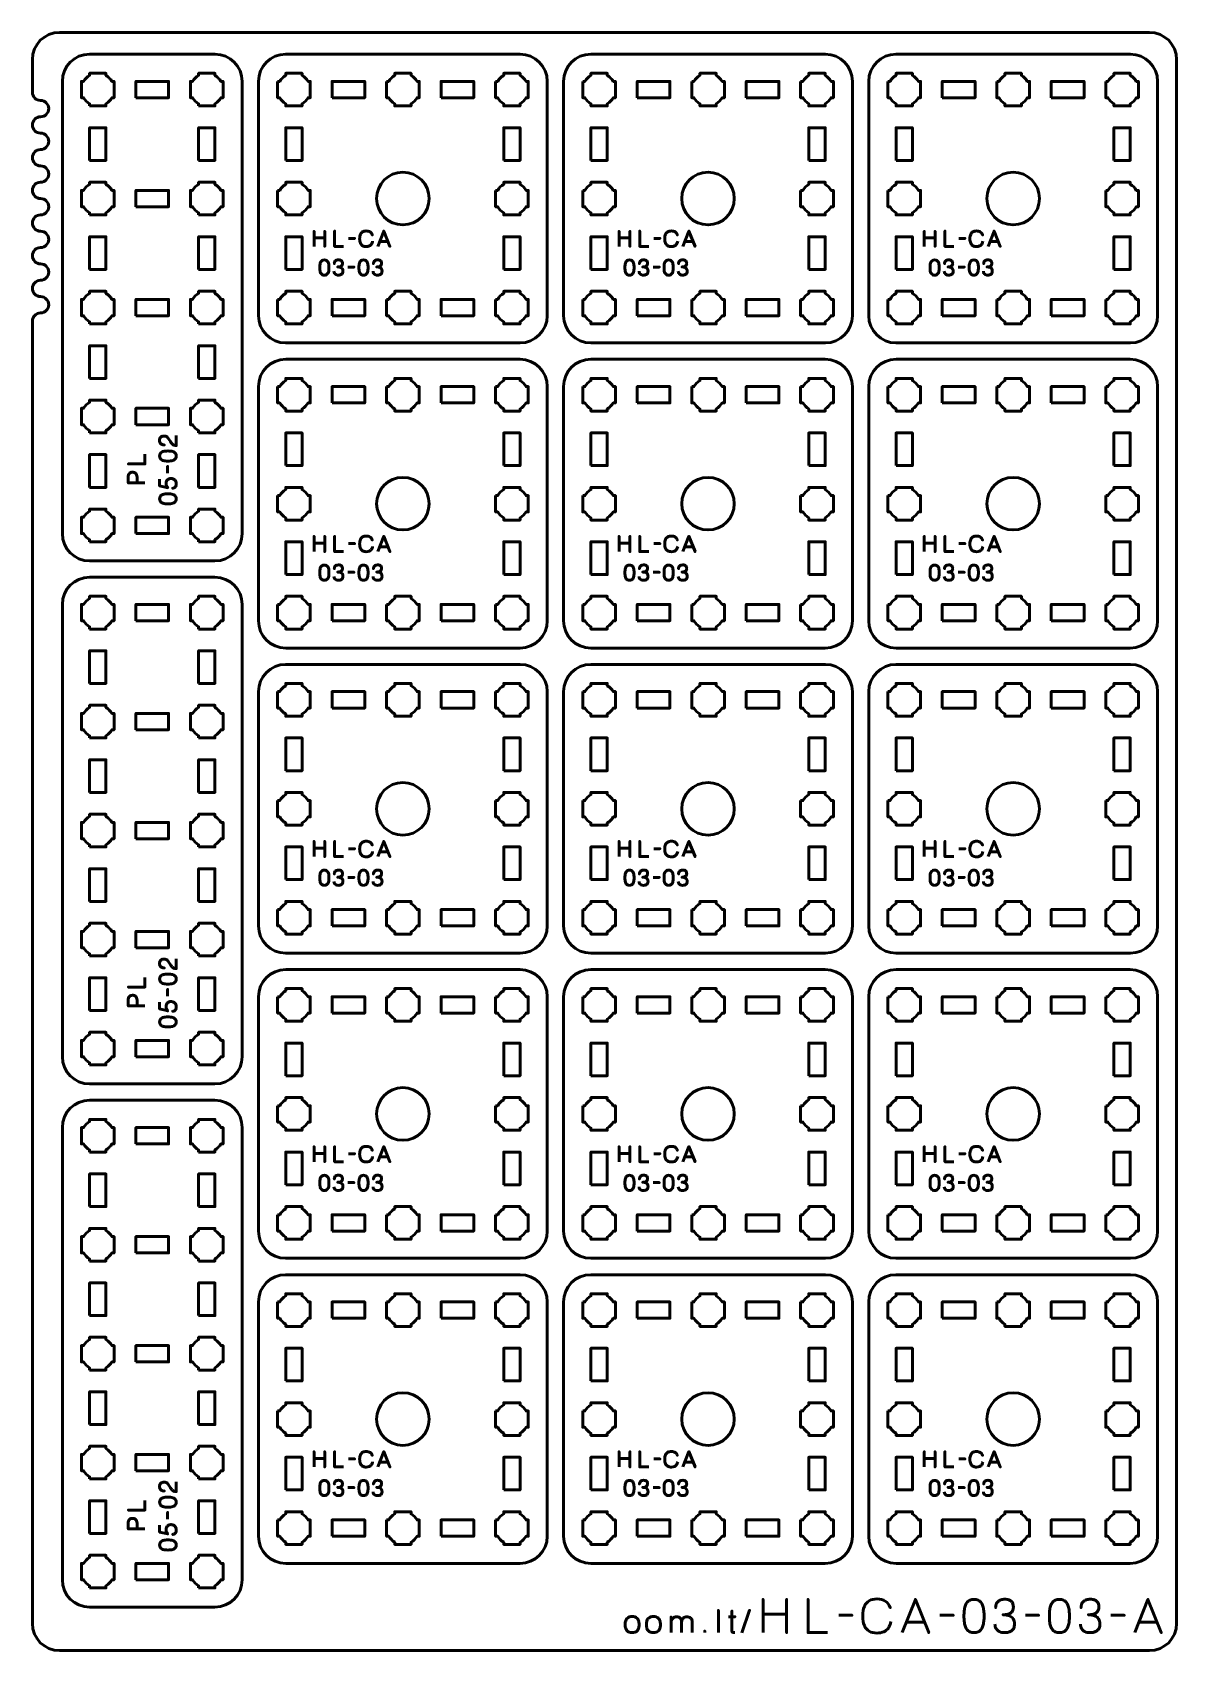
# Model space of a CAD drawing. Header units: centimetres. Extents: x -21 to 0, y -29.7 to 0.
import ezdxf

# ---------------------------------------------------------------- set-up
doc = ezdxf.new("R2010")
doc.units = ezdxf.units.CM
doc.header["$MEASUREMENT"] = 0
doc.layers.add('Layer 1', color=7, linetype='Continuous')

msp = doc.modelspace()

# ---------------------------------------------------------------- linework, layer by layer
at = {"layer": 'Layer 1', "lineweight": 53}
for points in [[(-15.5, -1.2), (-14.9, -1.2), (-14.9, -0.9), (-15.5, -0.9), (-15.5, -1.2)], [(-13.5, -1.2), (-12.9, -1.2), (-12.9, -0.9), (-13.5, -0.9), (-13.5, -1.2)], [(-9.9, -1.2), (-9.3, -1.2), (-9.3, -0.9), (-9.9, -0.9), (-9.9, -1.2)], [(-7.9, -1.2), (-7.3, -1.2), (-7.3, -0.9), (-7.9, -0.9), (-7.9, -1.2)], [(-4.3, -1.2), (-3.7, -1.2), (-3.7, -0.9), (-4.3, -0.9), (-4.3, -1.2)], [(-2.3, -1.2), (-1.7, -1.2), (-1.7, -0.9), (-2.3, -0.9), (-2.3, -1.2)], [(-16.35, -2.35), (-16.05, -2.35), (-16.05, -1.75), (-16.35, -1.75), (-16.35, -2.35)], [(-12.35, -2.35), (-12.05, -2.35), (-12.05, -1.75), (-12.35, -1.75), (-12.35, -2.35)], [(-10.75, -2.35), (-10.45, -2.35), (-10.45, -1.75), (-10.75, -1.75), (-10.75, -2.35)], [(-6.75, -2.35), (-6.45, -2.35), (-6.45, -1.75), (-6.75, -1.75), (-6.75, -2.35)], [(-5.15, -2.35), (-4.85, -2.35), (-4.85, -1.75), (-5.15, -1.75), (-5.15, -2.35)], [(-1.15, -2.35), (-0.85, -2.35), (-0.85, -1.75), (-1.15, -1.75), (-1.15, -2.35)], [(-16.35, -4.35), (-16.05, -4.35), (-16.05, -3.75), (-16.35, -3.75), (-16.35, -4.35)], [(-12.35, -4.35), (-12.05, -4.35), (-12.05, -3.75), (-12.35, -3.75), (-12.35, -4.35)], [(-10.75, -4.35), (-10.45, -4.35), (-10.45, -3.75), (-10.75, -3.75), (-10.75, -4.35)], [(-6.75, -4.35), (-6.45, -4.35), (-6.45, -3.75), (-6.75, -3.75), (-6.75, -4.35)], [(-5.15, -4.35), (-4.85, -4.35), (-4.85, -3.75), (-5.15, -3.75), (-5.15, -4.35)], [(-1.15, -4.35), (-0.85, -4.35), (-0.85, -3.75), (-1.15, -3.75), (-1.15, -4.35)], [(-15.5, -5.2), (-14.9, -5.2), (-14.9, -4.9), (-15.5, -4.9), (-15.5, -5.2)], [(-13.5, -5.2), (-12.9, -5.2), (-12.9, -4.9), (-13.5, -4.9), (-13.5, -5.2)], [(-9.9, -5.2), (-9.3, -5.2), (-9.3, -4.9), (-9.9, -4.9), (-9.9, -5.2)], [(-7.9, -5.2), (-7.3, -5.2), (-7.3, -4.9), (-7.9, -4.9), (-7.9, -5.2)], [(-4.3, -5.2), (-3.7, -5.2), (-3.7, -4.9), (-4.3, -4.9), (-4.3, -5.2)], [(-2.3, -5.2), (-1.7, -5.2), (-1.7, -4.9), (-2.3, -4.9), (-2.3, -5.2)], [(-15.5, -6.8), (-14.9, -6.8), (-14.9, -6.5), (-15.5, -6.5), (-15.5, -6.8)], [(-13.5, -6.8), (-12.9, -6.8), (-12.9, -6.5), (-13.5, -6.5), (-13.5, -6.8)], [(-9.9, -6.8), (-9.3, -6.8), (-9.3, -6.5), (-9.9, -6.5), (-9.9, -6.8)], [(-7.9, -6.8), (-7.3, -6.8), (-7.3, -6.5), (-7.9, -6.5), (-7.9, -6.8)], [(-4.3, -6.8), (-3.7, -6.8), (-3.7, -6.5), (-4.3, -6.5), (-4.3, -6.8)], [(-2.3, -6.8), (-1.7, -6.8), (-1.7, -6.5), (-2.3, -6.5), (-2.3, -6.8)], [(-16.35, -7.95), (-16.05, -7.95), (-16.05, -7.35), (-16.35, -7.35), (-16.35, -7.95)], [(-12.35, -7.95), (-12.05, -7.95), (-12.05, -7.35), (-12.35, -7.35), (-12.35, -7.95)], [(-10.75, -7.95), (-10.45, -7.95), (-10.45, -7.35), (-10.75, -7.35), (-10.75, -7.95)], [(-6.75, -7.95), (-6.45, -7.95), (-6.45, -7.35), (-6.75, -7.35), (-6.75, -7.95)], [(-5.15, -7.95), (-4.85, -7.95), (-4.85, -7.35), (-5.15, -7.35), (-5.15, -7.95)], [(-1.15, -7.95), (-0.85, -7.95), (-0.85, -7.35), (-1.15, -7.35), (-1.15, -7.95)], [(-16.35, -9.95), (-16.05, -9.95), (-16.05, -9.35), (-16.35, -9.35), (-16.35, -9.95)], [(-12.35, -9.95), (-12.05, -9.95), (-12.05, -9.35), (-12.35, -9.35), (-12.35, -9.95)], [(-10.75, -9.95), (-10.45, -9.95), (-10.45, -9.35), (-10.75, -9.35), (-10.75, -9.95)], [(-6.75, -9.95), (-6.45, -9.95), (-6.45, -9.35), (-6.75, -9.35), (-6.75, -9.95)], [(-5.15, -9.95), (-4.85, -9.95), (-4.85, -9.35), (-5.15, -9.35), (-5.15, -9.95)], [(-1.15, -9.95), (-0.85, -9.95), (-0.85, -9.35), (-1.15, -9.35), (-1.15, -9.95)], [(-15.5, -10.8), (-14.9, -10.8), (-14.9, -10.5), (-15.5, -10.5), (-15.5, -10.8)], [(-13.5, -10.8), (-12.9, -10.8), (-12.9, -10.5), (-13.5, -10.5), (-13.5, -10.8)], [(-9.9, -10.8), (-9.3, -10.8), (-9.3, -10.5), (-9.9, -10.5), (-9.9, -10.8)], [(-7.9, -10.8), (-7.3, -10.8), (-7.3, -10.5), (-7.9, -10.5), (-7.9, -10.8)], [(-4.3, -10.8), (-3.7, -10.8), (-3.7, -10.5), (-4.3, -10.5), (-4.3, -10.8)], [(-2.3, -10.8), (-1.7, -10.8), (-1.7, -10.5), (-2.3, -10.5), (-2.3, -10.8)], [(-15.5, -12.4), (-14.9, -12.4), (-14.9, -12.1), (-15.5, -12.1), (-15.5, -12.4)], [(-13.5, -12.4), (-12.9, -12.4), (-12.9, -12.1), (-13.5, -12.1), (-13.5, -12.4)], [(-9.9, -12.4), (-9.3, -12.4), (-9.3, -12.1), (-9.9, -12.1), (-9.9, -12.4)], [(-7.9, -12.4), (-7.3, -12.4), (-7.3, -12.1), (-7.9, -12.1), (-7.9, -12.4)], [(-4.3, -12.4), (-3.7, -12.4), (-3.7, -12.1), (-4.3, -12.1), (-4.3, -12.4)], [(-2.3, -12.4), (-1.7, -12.4), (-1.7, -12.1), (-2.3, -12.1), (-2.3, -12.4)], [(-16.35, -13.55), (-16.05, -13.55), (-16.05, -12.95), (-16.35, -12.95), (-16.35, -13.55)], [(-12.35, -13.55), (-12.05, -13.55), (-12.05, -12.95), (-12.35, -12.95), (-12.35, -13.55)], [(-10.75, -13.55), (-10.45, -13.55), (-10.45, -12.95), (-10.75, -12.95), (-10.75, -13.55)], [(-6.75, -13.55), (-6.45, -13.55), (-6.45, -12.95), (-6.75, -12.95), (-6.75, -13.55)], [(-5.15, -13.55), (-4.85, -13.55), (-4.85, -12.95), (-5.15, -12.95), (-5.15, -13.55)], [(-1.15, -13.55), (-0.85, -13.55), (-0.85, -12.95), (-1.15, -12.95), (-1.15, -13.55)], [(-16.35, -15.55), (-16.05, -15.55), (-16.05, -14.95), (-16.35, -14.95), (-16.35, -15.55)], [(-12.35, -15.55), (-12.05, -15.55), (-12.05, -14.95), (-12.35, -14.95), (-12.35, -15.55)], [(-10.75, -15.55), (-10.45, -15.55), (-10.45, -14.95), (-10.75, -14.95), (-10.75, -15.55)], [(-6.75, -15.55), (-6.45, -15.55), (-6.45, -14.95), (-6.75, -14.95), (-6.75, -15.55)], [(-5.15, -15.55), (-4.85, -15.55), (-4.85, -14.95), (-5.15, -14.95), (-5.15, -15.55)], [(-1.15, -15.55), (-0.85, -15.55), (-0.85, -14.95), (-1.15, -14.95), (-1.15, -15.55)], [(-15.5, -16.4), (-14.9, -16.4), (-14.9, -16.1), (-15.5, -16.1), (-15.5, -16.4)], [(-13.5, -16.4), (-12.9, -16.4), (-12.9, -16.1), (-13.5, -16.1), (-13.5, -16.4)], [(-9.9, -16.4), (-9.3, -16.4), (-9.3, -16.1), (-9.9, -16.1), (-9.9, -16.4)], [(-7.9, -16.4), (-7.3, -16.4), (-7.3, -16.1), (-7.9, -16.1), (-7.9, -16.4)], [(-4.3, -16.4), (-3.7, -16.4), (-3.7, -16.1), (-4.3, -16.1), (-4.3, -16.4)], [(-2.3, -16.4), (-1.7, -16.4), (-1.7, -16.1), (-2.3, -16.1), (-2.3, -16.4)], [(-15.5, -18), (-14.9, -18), (-14.9, -17.7), (-15.5, -17.7), (-15.5, -18)], [(-13.5, -18), (-12.9, -18), (-12.9, -17.7), (-13.5, -17.7), (-13.5, -18)], [(-9.9, -18), (-9.3, -18), (-9.3, -17.7), (-9.9, -17.7), (-9.9, -18)], [(-7.9, -18), (-7.3, -18), (-7.3, -17.7), (-7.9, -17.7), (-7.9, -18)], [(-4.3, -18), (-3.7, -18), (-3.7, -17.7), (-4.3, -17.7), (-4.3, -18)], [(-2.3, -18), (-1.7, -18), (-1.7, -17.7), (-2.3, -17.7), (-2.3, -18)], [(-16.35, -19.15), (-16.05, -19.15), (-16.05, -18.55), (-16.35, -18.55), (-16.35, -19.15)], [(-12.35, -19.15), (-12.05, -19.15), (-12.05, -18.55), (-12.35, -18.55), (-12.35, -19.15)], [(-10.75, -19.15), (-10.45, -19.15), (-10.45, -18.55), (-10.75, -18.55), (-10.75, -19.15)], [(-6.75, -19.15), (-6.45, -19.15), (-6.45, -18.55), (-6.75, -18.55), (-6.75, -19.15)], [(-5.15, -19.15), (-4.85, -19.15), (-4.85, -18.55), (-5.15, -18.55), (-5.15, -19.15)], [(-1.15, -19.15), (-0.85, -19.15), (-0.85, -18.55), (-1.15, -18.55), (-1.15, -19.15)], [(-16.35, -21.15), (-16.05, -21.15), (-16.05, -20.55), (-16.35, -20.55), (-16.35, -21.15)], [(-12.35, -21.15), (-12.05, -21.15), (-12.05, -20.55), (-12.35, -20.55), (-12.35, -21.15)], [(-10.75, -21.15), (-10.45, -21.15), (-10.45, -20.55), (-10.75, -20.55), (-10.75, -21.15)], [(-6.75, -21.15), (-6.45, -21.15), (-6.45, -20.55), (-6.75, -20.55), (-6.75, -21.15)], [(-5.15, -21.15), (-4.85, -21.15), (-4.85, -20.55), (-5.15, -20.55), (-5.15, -21.15)], [(-1.15, -21.15), (-0.85, -21.15), (-0.85, -20.55), (-1.15, -20.55), (-1.15, -21.15)], [(-15.5, -22), (-14.9, -22), (-14.9, -21.7), (-15.5, -21.7), (-15.5, -22)], [(-13.5, -22), (-12.9, -22), (-12.9, -21.7), (-13.5, -21.7), (-13.5, -22)], [(-9.9, -22), (-9.3, -22), (-9.3, -21.7), (-9.9, -21.7), (-9.9, -22)], [(-7.9, -22), (-7.3, -22), (-7.3, -21.7), (-7.9, -21.7), (-7.9, -22)], [(-4.3, -22), (-3.7, -22), (-3.7, -21.7), (-4.3, -21.7), (-4.3, -22)], [(-2.3, -22), (-1.7, -22), (-1.7, -21.7), (-2.3, -21.7), (-2.3, -22)], [(-15.5, -23.6), (-14.9, -23.6), (-14.9, -23.3), (-15.5, -23.3), (-15.5, -23.6)], [(-13.5, -23.6), (-12.9, -23.6), (-12.9, -23.3), (-13.5, -23.3), (-13.5, -23.6)], [(-9.9, -23.6), (-9.3, -23.6), (-9.3, -23.3), (-9.9, -23.3), (-9.9, -23.6)], [(-7.9, -23.6), (-7.3, -23.6), (-7.3, -23.3), (-7.9, -23.3), (-7.9, -23.6)], [(-4.3, -23.6), (-3.7, -23.6), (-3.7, -23.3), (-4.3, -23.3), (-4.3, -23.6)], [(-2.3, -23.6), (-1.7, -23.6), (-1.7, -23.3), (-2.3, -23.3), (-2.3, -23.6)], [(-16.35, -24.75), (-16.05, -24.75), (-16.05, -24.15), (-16.35, -24.15), (-16.35, -24.75)], [(-12.35, -24.75), (-12.05, -24.75), (-12.05, -24.15), (-12.35, -24.15), (-12.35, -24.75)], [(-10.75, -24.75), (-10.45, -24.75), (-10.45, -24.15), (-10.75, -24.15), (-10.75, -24.75)], [(-6.75, -24.75), (-6.45, -24.75), (-6.45, -24.15), (-6.75, -24.15), (-6.75, -24.75)], [(-5.15, -24.75), (-4.85, -24.75), (-4.85, -24.15), (-5.15, -24.15), (-5.15, -24.75)], [(-1.15, -24.75), (-0.85, -24.75), (-0.85, -24.15), (-1.15, -24.15), (-1.15, -24.75)], [(-16.35, -26.75), (-16.05, -26.75), (-16.05, -26.15), (-16.35, -26.15), (-16.35, -26.75)], [(-12.35, -26.75), (-12.05, -26.75), (-12.05, -26.15), (-12.35, -26.15), (-12.35, -26.75)], [(-10.75, -26.75), (-10.45, -26.75), (-10.45, -26.15), (-10.75, -26.15), (-10.75, -26.75)], [(-6.75, -26.75), (-6.45, -26.75), (-6.45, -26.15), (-6.75, -26.15), (-6.75, -26.75)], [(-5.15, -26.75), (-4.85, -26.75), (-4.85, -26.15), (-5.15, -26.15), (-5.15, -26.75)], [(-1.15, -26.75), (-0.85, -26.75), (-0.85, -26.15), (-1.15, -26.15), (-1.15, -26.75)], [(-15.5, -27.6), (-14.9, -27.6), (-14.9, -27.3), (-15.5, -27.3), (-15.5, -27.6)], [(-13.5, -27.6), (-12.9, -27.6), (-12.9, -27.3), (-13.5, -27.3), (-13.5, -27.6)], [(-9.9, -27.6), (-9.3, -27.6), (-9.3, -27.3), (-9.9, -27.3), (-9.9, -27.6)], [(-7.9, -27.6), (-7.3, -27.6), (-7.3, -27.3), (-7.9, -27.3), (-7.9, -27.6)], [(-4.3, -27.6), (-3.7, -27.6), (-3.7, -27.3), (-4.3, -27.3), (-4.3, -27.6)], [(-2.3, -27.6), (-1.7, -27.6), (-1.7, -27.3), (-2.3, -27.3), (-2.3, -27.6)]]:
    msp.add_lwpolyline(points, close=True, dxfattribs=at)
for centre in [(-14.2, -3.05), (-8.6, -3.05), (-3, -3.05), (-14.2, -8.65), (-8.6, -8.65), (-3, -8.65), (-14.2, -14.25), (-8.6, -14.25), (-3, -14.25), (-14.2, -19.85), (-8.6, -19.85), (-3, -19.85), (-14.2, -25.45), (-8.6, -25.45), (-3, -25.45)]:
    msp.add_ellipse(centre, major_axis=(0, 0.4825), ratio=1, dxfattribs=at)
at = {"layer": 'Layer 1', "color": 1, "lineweight": 53}
msp.add_open_spline([(-21.00003, -29.19995), (-21.00003, -29.19995), (-21.00003, -5.29992), (-21.00003, -5.29992), (-21.00003, -5.29992), (-21.00003, -5.21709), (-20.93286, -5.14992), (-20.85003, -5.14992), (-20.85003, -5.14992), (-20.7672, -5.14992), (-20.70003, -5.08275), (-20.70003, -4.99992), (-20.70003, -4.99992), (-20.70003, -4.91709), (-20.7672, -4.84992), (-20.85003, -4.84992), (-20.85003, -4.84992), (-20.93286, -4.84992), (-21.00003, -4.78275), (-21.00003, -4.69992), (-21.00003, -4.69992), (-21.00003, -4.61709), (-20.93286, -4.54992), (-20.85003, -4.54992), (-20.85003, -4.54992), (-20.7672, -4.54992), (-20.70003, -4.48275), (-20.70003, -4.39992), (-20.70003, -4.39992), (-20.70003, -4.31709), (-20.7672, -4.24992), (-20.85003, -4.24992), (-20.85003, -4.24992), (-20.93286, -4.24992), (-21.00003, -4.18275), (-21.00003, -4.09992), (-21.00003, -4.09992), (-21.00003, -4.01709), (-20.93286, -3.94992), (-20.85003, -3.94992), (-20.85003, -3.94992), (-20.7672, -3.94992), (-20.70003, -3.88275), (-20.70003, -3.79992), (-20.70003, -3.79992), (-20.70003, -3.71709), (-20.7672, -3.64992), (-20.85003, -3.64992), (-20.85003, -3.64992), (-20.93286, -3.64992), (-21.00003, -3.58275), (-21.00003, -3.49992), (-21.00003, -3.49992), (-21.00003, -3.41709), (-20.93286, -3.34992), (-20.85003, -3.34992), (-20.85003, -3.34992), (-20.7672, -3.34992), (-20.70003, -3.28275), (-20.70003, -3.19992), (-20.70003, -3.19992), (-20.70003, -3.11709), (-20.7672, -3.04992), (-20.85003, -3.04992), (-20.85003, -3.04992), (-20.93286, -3.04992), (-21.00003, -2.98275), (-21.00003, -2.89992), (-21.00003, -2.89992), (-21.00003, -2.81709), (-20.93286, -2.74992), (-20.85003, -2.74992), (-20.85003, -2.74992), (-20.7672, -2.74992), (-20.70003, -2.68275), (-20.70003, -2.59992), (-20.70003, -2.59992), (-20.70003, -2.51709), (-20.7672, -2.44992), (-20.85003, -2.44992), (-20.85003, -2.44992), (-20.93286, -2.44992), (-21.00003, -2.38275), (-21.00003, -2.29992), (-21.00003, -2.29992), (-21.00003, -2.21709), (-20.93286, -2.14992), (-20.85003, -2.14992), (-20.85003, -2.14992), (-20.7672, -2.14992), (-20.70003, -2.08275), (-20.70003, -1.99992), (-20.70003, -1.99992), (-20.70003, -1.91709), (-20.7672, -1.84992), (-20.85003, -1.84992), (-20.85003, -1.84992), (-20.93286, -1.84992), (-21.00003, -1.78275), (-21.00003, -1.69992), (-21.00003, -1.69992), (-21.00003, -1.61709), (-20.93286, -1.54992), (-20.85003, -1.54992), (-20.85003, -1.54992), (-20.7672, -1.54992), (-20.70003, -1.48275), (-20.70003, -1.39992), (-20.70003, -1.39992), (-20.70003, -1.31709), (-20.7672, -1.24992), (-20.85003, -1.24992), (-20.85003, -1.24992), (-20.93286, -1.24992), (-21.00003, -1.18275), (-21.00003, -1.09992), (-21.00003, -1.09992), (-21.00003, -1.09992), (-21.00003, -0.49992), (-21.00003, -0.49992), (-21.00003, -0.49992), (-21.00003, -0.22295), (-20.77694, 0.00004), (-20.49994, 0.00004), (-20.49994, 0.00004), (-20.49994, 0.00004), (-0.50008, 0.00004), (-0.50008, 0.00004), (-0.50008, 0.00004), (-0.22294, 0.00004), (0.00002, -0.22295), (0.00002, -0.49992), (0.00002, -0.49992), (0.00002, -0.49992), (0.00002, -29.19995), (0.00002, -29.19995), (0.00002, -29.19995), (0.00002, -29.47695), (-0.22294, -29.70004), (-0.50008, -29.70004), (-0.50008, -29.70004), (-0.50008, -29.70004), (-20.49994, -29.70004), (-20.49994, -29.70004), (-20.49994, -29.70004), (-20.77694, -29.70004), (-21.00003, -29.47695), (-21.00003, -29.19995)], degree=3, knots=[0, 0, 0, 0, 0.02702703, 0.02702703, 0.02702703, 0.02702703, 0.05405405, 0.05405405, 0.05405405, 0.05405405, 0.08108108, 0.08108108, 0.08108108, 0.08108108, 0.10810811, 0.10810811, 0.10810811, 0.10810811, 0.13513514, 0.13513514, 0.13513514, 0.13513514, 0.16216216, 0.16216216, 0.16216216, 0.16216216, 0.18918919, 0.18918919, 0.18918919, 0.18918919, 0.21621622, 0.21621622, 0.21621622, 0.21621622, 0.24324324, 0.24324324, 0.24324324, 0.24324324, 0.27027027, 0.27027027, 0.27027027, 0.27027027, 0.2972973, 0.2972973, 0.2972973, 0.2972973, 0.32432432, 0.32432432, 0.32432432, 0.32432432, 0.35135135, 0.35135135, 0.35135135, 0.35135135, 0.37837838, 0.37837838, 0.37837838, 0.37837838, 0.40540541, 0.40540541, 0.40540541, 0.40540541, 0.43243243, 0.43243243, 0.43243243, 0.43243243, 0.45945946, 0.45945946, 0.45945946, 0.45945946, 0.48648649, 0.48648649, 0.48648649, 0.48648649, 0.51351351, 0.51351351, 0.51351351, 0.51351351, 0.54054054, 0.54054054, 0.54054054, 0.54054054, 0.56756757, 0.56756757, 0.56756757, 0.56756757, 0.59459459, 0.59459459, 0.59459459, 0.59459459, 0.62162162, 0.62162162, 0.62162162, 0.62162162, 0.64864865, 0.64864865, 0.64864865, 0.64864865, 0.67567568, 0.67567568, 0.67567568, 0.67567568, 0.7027027, 0.7027027, 0.7027027, 0.7027027, 0.72972973, 0.72972973, 0.72972973, 0.72972973, 0.75675676, 0.75675676, 0.75675676, 0.75675676, 0.78378378, 0.78378378, 0.78378378, 0.78378378, 0.81081081, 0.81081081, 0.81081081, 0.81081081, 0.83783784, 0.83783784, 0.83783784, 0.83783784, 0.86486486, 0.86486486, 0.86486486, 0.86486486, 0.89189189, 0.89189189, 0.89189189, 0.89189189, 0.91891892, 0.91891892, 0.91891892, 0.91891892, 0.94594595, 0.94594595, 0.94594595, 0.94594595, 0.97297297, 0.97297297, 0.97297297, 0.97297297, 1, 1, 1, 1], dxfattribs=at)
at = {"layer": 'Layer 1', "color": 3, "lineweight": 53}
for points in [[(-17.65, -9.7), (-17.65, -9.7), (-19.95, -9.7), (-19.95, -9.7), (-19.95, -9.7), (-20.22609, -9.7), (-20.45, -9.47609), (-20.45, -9.2), (-20.45, -9.2), (-20.45, -9.2), (-20.45, -0.9), (-20.45, -0.9), (-20.45, -0.9), (-20.45, -0.62391), (-20.22609, -0.4), (-19.95, -0.4), (-19.95, -0.4), (-19.95, -0.4), (-17.65, -0.4), (-17.65, -0.4), (-17.65, -0.4), (-17.37391, -0.4), (-17.15, -0.62391), (-17.15, -0.9), (-17.15, -0.9), (-17.15, -0.9), (-17.15, -9.2), (-17.15, -9.2), (-17.15, -9.2), (-17.15, -9.47609), (-17.37391, -9.7), (-17.65, -9.7)], [(-16.85, -5.2), (-16.85, -5.2), (-16.85, -0.9), (-16.85, -0.9), (-16.85, -0.9), (-16.85, -0.62391), (-16.62609, -0.4), (-16.35, -0.4), (-16.35, -0.4), (-16.35, -0.4), (-12.05, -0.4), (-12.05, -0.4), (-12.05, -0.4), (-11.77391, -0.4), (-11.55, -0.62391), (-11.55, -0.9), (-11.55, -0.9), (-11.55, -0.9), (-11.55, -5.2), (-11.55, -5.2), (-11.55, -5.2), (-11.55, -5.47609), (-11.77391, -5.7), (-12.05, -5.7), (-12.05, -5.7), (-12.05, -5.7), (-16.35, -5.7), (-16.35, -5.7), (-16.35, -5.7), (-16.62609, -5.7), (-16.85, -5.47609), (-16.85, -5.2)], [(-11.25, -5.2), (-11.25, -5.2), (-11.25, -0.9), (-11.25, -0.9), (-11.25, -0.9), (-11.25, -0.62391), (-11.02609, -0.4), (-10.75, -0.4), (-10.75, -0.4), (-10.75, -0.4), (-6.45, -0.4), (-6.45, -0.4), (-6.45, -0.4), (-6.17391, -0.4), (-5.95, -0.62391), (-5.95, -0.9), (-5.95, -0.9), (-5.95, -0.9), (-5.95, -5.2), (-5.95, -5.2), (-5.95, -5.2), (-5.95, -5.47609), (-6.17391, -5.7), (-6.45, -5.7), (-6.45, -5.7), (-6.45, -5.7), (-10.75, -5.7), (-10.75, -5.7), (-10.75, -5.7), (-11.02609, -5.7), (-11.25, -5.47609), (-11.25, -5.2)], [(-5.65, -5.2), (-5.65, -5.2), (-5.65, -0.9), (-5.65, -0.9), (-5.65, -0.9), (-5.65, -0.62391), (-5.42609, -0.4), (-5.15, -0.4), (-5.15, -0.4), (-5.15, -0.4), (-0.85, -0.4), (-0.85, -0.4), (-0.85, -0.4), (-0.57391, -0.4), (-0.35, -0.62391), (-0.35, -0.9), (-0.35, -0.9), (-0.35, -0.9), (-0.35, -5.2), (-0.35, -5.2), (-0.35, -5.2), (-0.35, -5.47609), (-0.57391, -5.7), (-0.85, -5.7), (-0.85, -5.7), (-0.85, -5.7), (-5.15, -5.7), (-5.15, -5.7), (-5.15, -5.7), (-5.42609, -5.7), (-5.65, -5.47609), (-5.65, -5.2)], [(-16.85, -10.8), (-16.85, -10.8), (-16.85, -6.5), (-16.85, -6.5), (-16.85, -6.5), (-16.85, -6.22391), (-16.62609, -6), (-16.35, -6), (-16.35, -6), (-16.35, -6), (-12.05, -6), (-12.05, -6), (-12.05, -6), (-11.77391, -6), (-11.55, -6.22391), (-11.55, -6.5), (-11.55, -6.5), (-11.55, -6.5), (-11.55, -10.8), (-11.55, -10.8), (-11.55, -10.8), (-11.55, -11.07609), (-11.77391, -11.3), (-12.05, -11.3), (-12.05, -11.3), (-12.05, -11.3), (-16.35, -11.3), (-16.35, -11.3), (-16.35, -11.3), (-16.62609, -11.3), (-16.85, -11.07609), (-16.85, -10.8)], [(-11.25, -10.8), (-11.25, -10.8), (-11.25, -6.5), (-11.25, -6.5), (-11.25, -6.5), (-11.25, -6.22391), (-11.02609, -6), (-10.75, -6), (-10.75, -6), (-10.75, -6), (-6.45, -6), (-6.45, -6), (-6.45, -6), (-6.17391, -6), (-5.95, -6.22391), (-5.95, -6.5), (-5.95, -6.5), (-5.95, -6.5), (-5.95, -10.8), (-5.95, -10.8), (-5.95, -10.8), (-5.95, -11.07609), (-6.17391, -11.3), (-6.45, -11.3), (-6.45, -11.3), (-6.45, -11.3), (-10.75, -11.3), (-10.75, -11.3), (-10.75, -11.3), (-11.02609, -11.3), (-11.25, -11.07609), (-11.25, -10.8)], [(-5.65, -10.8), (-5.65, -10.8), (-5.65, -6.5), (-5.65, -6.5), (-5.65, -6.5), (-5.65, -6.22391), (-5.42609, -6), (-5.15, -6), (-5.15, -6), (-5.15, -6), (-0.85, -6), (-0.85, -6), (-0.85, -6), (-0.57391, -6), (-0.35, -6.22391), (-0.35, -6.5), (-0.35, -6.5), (-0.35, -6.5), (-0.35, -10.8), (-0.35, -10.8), (-0.35, -10.8), (-0.35, -11.07609), (-0.57391, -11.3), (-0.85, -11.3), (-0.85, -11.3), (-0.85, -11.3), (-5.15, -11.3), (-5.15, -11.3), (-5.15, -11.3), (-5.42609, -11.3), (-5.65, -11.07609), (-5.65, -10.8)], [(-17.65, -19.3), (-17.65, -19.3), (-19.95, -19.3), (-19.95, -19.3), (-19.95, -19.3), (-20.22609, -19.3), (-20.45, -19.07609), (-20.45, -18.8), (-20.45, -18.8), (-20.45, -18.8), (-20.45, -10.5), (-20.45, -10.5), (-20.45, -10.5), (-20.45, -10.22391), (-20.22609, -10), (-19.95, -10), (-19.95, -10), (-19.95, -10), (-17.65, -10), (-17.65, -10), (-17.65, -10), (-17.37391, -10), (-17.15, -10.22391), (-17.15, -10.5), (-17.15, -10.5), (-17.15, -10.5), (-17.15, -18.8), (-17.15, -18.8), (-17.15, -18.8), (-17.15, -19.07609), (-17.37391, -19.3), (-17.65, -19.3)], [(-16.85, -16.4), (-16.85, -16.4), (-16.85, -12.1), (-16.85, -12.1), (-16.85, -12.1), (-16.85, -11.82391), (-16.62609, -11.6), (-16.35, -11.6), (-16.35, -11.6), (-16.35, -11.6), (-12.05, -11.6), (-12.05, -11.6), (-12.05, -11.6), (-11.77391, -11.6), (-11.55, -11.82391), (-11.55, -12.1), (-11.55, -12.1), (-11.55, -12.1), (-11.55, -16.4), (-11.55, -16.4), (-11.55, -16.4), (-11.55, -16.67609), (-11.77391, -16.9), (-12.05, -16.9), (-12.05, -16.9), (-12.05, -16.9), (-16.35, -16.9), (-16.35, -16.9), (-16.35, -16.9), (-16.62609, -16.9), (-16.85, -16.67609), (-16.85, -16.4)], [(-11.25, -16.4), (-11.25, -16.4), (-11.25, -12.1), (-11.25, -12.1), (-11.25, -12.1), (-11.25, -11.82391), (-11.02609, -11.6), (-10.75, -11.6), (-10.75, -11.6), (-10.75, -11.6), (-6.45, -11.6), (-6.45, -11.6), (-6.45, -11.6), (-6.17391, -11.6), (-5.95, -11.82391), (-5.95, -12.1), (-5.95, -12.1), (-5.95, -12.1), (-5.95, -16.4), (-5.95, -16.4), (-5.95, -16.4), (-5.95, -16.67609), (-6.17391, -16.9), (-6.45, -16.9), (-6.45, -16.9), (-6.45, -16.9), (-10.75, -16.9), (-10.75, -16.9), (-10.75, -16.9), (-11.02609, -16.9), (-11.25, -16.67609), (-11.25, -16.4)], [(-5.65, -16.4), (-5.65, -16.4), (-5.65, -12.1), (-5.65, -12.1), (-5.65, -12.1), (-5.65, -11.82391), (-5.42609, -11.6), (-5.15, -11.6), (-5.15, -11.6), (-5.15, -11.6), (-0.85, -11.6), (-0.85, -11.6), (-0.85, -11.6), (-0.57391, -11.6), (-0.35, -11.82391), (-0.35, -12.1), (-0.35, -12.1), (-0.35, -12.1), (-0.35, -16.4), (-0.35, -16.4), (-0.35, -16.4), (-0.35, -16.67609), (-0.57391, -16.9), (-0.85, -16.9), (-0.85, -16.9), (-0.85, -16.9), (-5.15, -16.9), (-5.15, -16.9), (-5.15, -16.9), (-5.42609, -16.9), (-5.65, -16.67609), (-5.65, -16.4)], [(-16.85, -22), (-16.85, -22), (-16.85, -17.7), (-16.85, -17.7), (-16.85, -17.7), (-16.85, -17.42391), (-16.62609, -17.2), (-16.35, -17.2), (-16.35, -17.2), (-16.35, -17.2), (-12.05, -17.2), (-12.05, -17.2), (-12.05, -17.2), (-11.77391, -17.2), (-11.55, -17.42391), (-11.55, -17.7), (-11.55, -17.7), (-11.55, -17.7), (-11.55, -22), (-11.55, -22), (-11.55, -22), (-11.55, -22.27609), (-11.77391, -22.5), (-12.05, -22.5), (-12.05, -22.5), (-12.05, -22.5), (-16.35, -22.5), (-16.35, -22.5), (-16.35, -22.5), (-16.62609, -22.5), (-16.85, -22.27609), (-16.85, -22)], [(-11.25, -22), (-11.25, -22), (-11.25, -17.7), (-11.25, -17.7), (-11.25, -17.7), (-11.25, -17.42391), (-11.02609, -17.2), (-10.75, -17.2), (-10.75, -17.2), (-10.75, -17.2), (-6.45, -17.2), (-6.45, -17.2), (-6.45, -17.2), (-6.17391, -17.2), (-5.95, -17.42391), (-5.95, -17.7), (-5.95, -17.7), (-5.95, -17.7), (-5.95, -22), (-5.95, -22), (-5.95, -22), (-5.95, -22.27609), (-6.17391, -22.5), (-6.45, -22.5), (-6.45, -22.5), (-6.45, -22.5), (-10.75, -22.5), (-10.75, -22.5), (-10.75, -22.5), (-11.02609, -22.5), (-11.25, -22.27609), (-11.25, -22)], [(-5.65, -22), (-5.65, -22), (-5.65, -17.7), (-5.65, -17.7), (-5.65, -17.7), (-5.65, -17.42391), (-5.42609, -17.2), (-5.15, -17.2), (-5.15, -17.2), (-5.15, -17.2), (-0.85, -17.2), (-0.85, -17.2), (-0.85, -17.2), (-0.57391, -17.2), (-0.35, -17.42391), (-0.35, -17.7), (-0.35, -17.7), (-0.35, -17.7), (-0.35, -22), (-0.35, -22), (-0.35, -22), (-0.35, -22.27609), (-0.57391, -22.5), (-0.85, -22.5), (-0.85, -22.5), (-0.85, -22.5), (-5.15, -22.5), (-5.15, -22.5), (-5.15, -22.5), (-5.42609, -22.5), (-5.65, -22.27609), (-5.65, -22)], [(-17.65, -28.9), (-17.65, -28.9), (-19.95, -28.9), (-19.95, -28.9), (-19.95, -28.9), (-20.22609, -28.9), (-20.45, -28.67609), (-20.45, -28.4), (-20.45, -28.4), (-20.45, -28.4), (-20.45, -20.1), (-20.45, -20.1), (-20.45, -20.1), (-20.45, -19.82391), (-20.22609, -19.6), (-19.95, -19.6), (-19.95, -19.6), (-19.95, -19.6), (-17.65, -19.6), (-17.65, -19.6), (-17.65, -19.6), (-17.37391, -19.6), (-17.15, -19.82391), (-17.15, -20.1), (-17.15, -20.1), (-17.15, -20.1), (-17.15, -28.4), (-17.15, -28.4), (-17.15, -28.4), (-17.15, -28.67609), (-17.37391, -28.9), (-17.65, -28.9)], [(-16.85, -27.6), (-16.85, -27.6), (-16.85, -23.3), (-16.85, -23.3), (-16.85, -23.3), (-16.85, -23.02391), (-16.62609, -22.8), (-16.35, -22.8), (-16.35, -22.8), (-16.35, -22.8), (-12.05, -22.8), (-12.05, -22.8), (-12.05, -22.8), (-11.77391, -22.8), (-11.55, -23.02391), (-11.55, -23.3), (-11.55, -23.3), (-11.55, -23.3), (-11.55, -27.6), (-11.55, -27.6), (-11.55, -27.6), (-11.55, -27.87609), (-11.77391, -28.1), (-12.05, -28.1), (-12.05, -28.1), (-12.05, -28.1), (-16.35, -28.1), (-16.35, -28.1), (-16.35, -28.1), (-16.62609, -28.1), (-16.85, -27.87609), (-16.85, -27.6)], [(-11.25, -27.6), (-11.25, -27.6), (-11.25, -23.3), (-11.25, -23.3), (-11.25, -23.3), (-11.25, -23.02391), (-11.02609, -22.8), (-10.75, -22.8), (-10.75, -22.8), (-10.75, -22.8), (-6.45, -22.8), (-6.45, -22.8), (-6.45, -22.8), (-6.17391, -22.8), (-5.95, -23.02391), (-5.95, -23.3), (-5.95, -23.3), (-5.95, -23.3), (-5.95, -27.6), (-5.95, -27.6), (-5.95, -27.6), (-5.95, -27.87609), (-6.17391, -28.1), (-6.45, -28.1), (-6.45, -28.1), (-6.45, -28.1), (-10.75, -28.1), (-10.75, -28.1), (-10.75, -28.1), (-11.02609, -28.1), (-11.25, -27.87609), (-11.25, -27.6)], [(-5.65, -27.6), (-5.65, -27.6), (-5.65, -23.3), (-5.65, -23.3), (-5.65, -23.3), (-5.65, -23.02391), (-5.42609, -22.8), (-5.15, -22.8), (-5.15, -22.8), (-5.15, -22.8), (-0.85, -22.8), (-0.85, -22.8), (-0.85, -22.8), (-0.57391, -22.8), (-0.35, -23.02391), (-0.35, -23.3), (-0.35, -23.3), (-0.35, -23.3), (-0.35, -27.6), (-0.35, -27.6), (-0.35, -27.6), (-0.35, -27.87609), (-0.57391, -28.1), (-0.85, -28.1), (-0.85, -28.1), (-0.85, -28.1), (-5.15, -28.1), (-5.15, -28.1), (-5.15, -28.1), (-5.42609, -28.1), (-5.65, -27.87609), (-5.65, -27.6)]]:
    msp.add_open_spline(points, degree=3, knots=[0, 0, 0, 0, 0.125, 0.125, 0.125, 0.125, 0.25, 0.25, 0.25, 0.25, 0.375, 0.375, 0.375, 0.375, 0.5, 0.5, 0.5, 0.5, 0.625, 0.625, 0.625, 0.625, 0.75, 0.75, 0.75, 0.75, 0.875, 0.875, 0.875, 0.875, 1, 1, 1, 1], dxfattribs=at)
at = {"layer": 'Layer 1', "lineweight": 53}
for points, knots in [([(-19.95, -1.35), (-19.95, -1.35), (-19.95, -1.30985), (-19.95, -1.30985), (-19.95, -1.30985), (-19.99553, -1.2835), (-20.0335, -1.24553), (-20.05985, -1.2), (-20.05985, -1.2), (-20.05985, -1.2), (-20.1, -1.2), (-20.1, -1.2), (-20.1, -1.2), (-20.1, -1.2), (-20.1, -1.05), (-20.1, -1.05), (-20.1, -1.05), (-20.1, -1.05), (-20.1, -0.9), (-20.1, -0.9), (-20.1, -0.9), (-20.1, -0.9), (-20.05985, -0.9), (-20.05985, -0.9), (-20.05985, -0.9), (-20.0335, -0.85447), (-19.99553, -0.8165), (-19.95, -0.79015), (-19.95, -0.79015), (-19.95, -0.79015), (-19.95, -0.75), (-19.95, -0.75), (-19.95, -0.75), (-19.95, -0.75), (-19.8, -0.75), (-19.8, -0.75), (-19.8, -0.75), (-19.8, -0.75), (-19.65, -0.75), (-19.65, -0.75), (-19.65, -0.75), (-19.65, -0.75), (-19.65, -0.79015), (-19.65, -0.79015), (-19.65, -0.79015), (-19.60447, -0.8165), (-19.5665, -0.85447), (-19.54015, -0.9), (-19.54015, -0.9), (-19.54015, -0.9), (-19.5, -0.9), (-19.5, -0.9), (-19.5, -0.9), (-19.5, -0.9), (-19.5, -1.05), (-19.5, -1.05), (-19.5, -1.05), (-19.5, -1.05), (-19.5, -1.2), (-19.5, -1.2), (-19.5, -1.2), (-19.5, -1.2), (-19.54015, -1.2), (-19.54015, -1.2), (-19.54015, -1.2), (-19.5665, -1.24553), (-19.60447, -1.2835), (-19.65, -1.30985), (-19.65, -1.30985), (-19.65, -1.30985), (-19.65, -1.35), (-19.65, -1.35), (-19.65, -1.35), (-19.65, -1.35), (-19.8, -1.35), (-19.8, -1.35), (-19.8, -1.35), (-19.8, -1.35), (-19.95, -1.35), (-19.95, -1.35)], [0, 0, 0, 0, 0.05, 0.05, 0.05, 0.05, 0.1, 0.1, 0.1, 0.1, 0.15, 0.15, 0.15, 0.15, 0.2, 0.2, 0.2, 0.2, 0.25, 0.25, 0.25, 0.25, 0.3, 0.3, 0.3, 0.3, 0.35, 0.35, 0.35, 0.35, 0.4, 0.4, 0.4, 0.4, 0.45, 0.45, 0.45, 0.45, 0.5, 0.5, 0.5, 0.5, 0.55, 0.55, 0.55, 0.55, 0.6, 0.6, 0.6, 0.6, 0.65, 0.65, 0.65, 0.65, 0.7, 0.7, 0.7, 0.7, 0.75, 0.75, 0.75, 0.75, 0.8, 0.8, 0.8, 0.8, 0.85, 0.85, 0.85, 0.85, 0.9, 0.9, 0.9, 0.9, 0.95, 0.95, 0.95, 0.95, 1, 1, 1, 1]), ([(-17.95, -1.35), (-17.95, -1.35), (-17.95, -1.30985), (-17.95, -1.30985), (-17.95, -1.30985), (-17.99553, -1.2835), (-18.0335, -1.24553), (-18.05985, -1.2), (-18.05985, -1.2), (-18.05985, -1.2), (-18.1, -1.2), (-18.1, -1.2), (-18.1, -1.2), (-18.1, -1.2), (-18.1, -1.05), (-18.1, -1.05), (-18.1, -1.05), (-18.1, -1.05), (-18.1, -0.9), (-18.1, -0.9), (-18.1, -0.9), (-18.1, -0.9), (-18.05985, -0.9), (-18.05985, -0.9), (-18.05985, -0.9), (-18.0335, -0.85447), (-17.99553, -0.8165), (-17.95, -0.79015), (-17.95, -0.79015), (-17.95, -0.79015), (-17.95, -0.75), (-17.95, -0.75), (-17.95, -0.75), (-17.95, -0.75), (-17.8, -0.75), (-17.8, -0.75), (-17.8, -0.75), (-17.8, -0.75), (-17.65, -0.75), (-17.65, -0.75), (-17.65, -0.75), (-17.65, -0.75), (-17.65, -0.79015), (-17.65, -0.79015), (-17.65, -0.79015), (-17.60447, -0.8165), (-17.5665, -0.85447), (-17.54015, -0.9), (-17.54015, -0.9), (-17.54015, -0.9), (-17.5, -0.9), (-17.5, -0.9), (-17.5, -0.9), (-17.5, -0.9), (-17.5, -1.05), (-17.5, -1.05), (-17.5, -1.05), (-17.5, -1.05), (-17.5, -1.2), (-17.5, -1.2), (-17.5, -1.2), (-17.5, -1.2), (-17.54015, -1.2), (-17.54015, -1.2), (-17.54015, -1.2), (-17.5665, -1.24553), (-17.60447, -1.2835), (-17.65, -1.30985), (-17.65, -1.30985), (-17.65, -1.30985), (-17.65, -1.35), (-17.65, -1.35), (-17.65, -1.35), (-17.65, -1.35), (-17.8, -1.35), (-17.8, -1.35), (-17.8, -1.35), (-17.8, -1.35), (-17.95, -1.35), (-17.95, -1.35)], [0, 0, 0, 0, 0.05, 0.05, 0.05, 0.05, 0.1, 0.1, 0.1, 0.1, 0.15, 0.15, 0.15, 0.15, 0.2, 0.2, 0.2, 0.2, 0.25, 0.25, 0.25, 0.25, 0.3, 0.3, 0.3, 0.3, 0.35, 0.35, 0.35, 0.35, 0.4, 0.4, 0.4, 0.4, 0.45, 0.45, 0.45, 0.45, 0.5, 0.5, 0.5, 0.5, 0.55, 0.55, 0.55, 0.55, 0.6, 0.6, 0.6, 0.6, 0.65, 0.65, 0.65, 0.65, 0.7, 0.7, 0.7, 0.7, 0.75, 0.75, 0.75, 0.75, 0.8, 0.8, 0.8, 0.8, 0.85, 0.85, 0.85, 0.85, 0.9, 0.9, 0.9, 0.9, 0.95, 0.95, 0.95, 0.95, 1, 1, 1, 1]), ([(-16.5, -0.9), (-16.5, -0.9), (-16.45985, -0.9), (-16.45985, -0.9), (-16.45985, -0.9), (-16.4335, -0.85447), (-16.39553, -0.8165), (-16.35, -0.79015), (-16.35, -0.79015), (-16.35, -0.79015), (-16.35, -0.75), (-16.35, -0.75), (-16.35, -0.75), (-16.35, -0.75), (-16.2, -0.75), (-16.2, -0.75), (-16.2, -0.75), (-16.2, -0.75), (-16.05, -0.75), (-16.05, -0.75), (-16.05, -0.75), (-16.05, -0.75), (-16.05, -0.79015), (-16.05, -0.79015), (-16.05, -0.79015), (-16.00447, -0.8165), (-15.9665, -0.85447), (-15.94015, -0.9), (-15.94015, -0.9), (-15.94015, -0.9), (-15.9, -0.9), (-15.9, -0.9), (-15.9, -0.9), (-15.9, -0.9), (-15.9, -1.05), (-15.9, -1.05), (-15.9, -1.05), (-15.9, -1.05), (-15.9, -1.2), (-15.9, -1.2), (-15.9, -1.2), (-15.9, -1.2), (-15.94015, -1.2), (-15.94015, -1.2), (-15.94015, -1.2), (-15.9665, -1.24553), (-16.00447, -1.2835), (-16.05, -1.30985), (-16.05, -1.30985), (-16.05, -1.30985), (-16.05, -1.35), (-16.05, -1.35), (-16.05, -1.35), (-16.05, -1.35), (-16.2, -1.35), (-16.2, -1.35), (-16.2, -1.35), (-16.2, -1.35), (-16.35, -1.35), (-16.35, -1.35), (-16.35, -1.35), (-16.35, -1.35), (-16.35, -1.30985), (-16.35, -1.30985), (-16.35, -1.30985), (-16.39553, -1.2835), (-16.4335, -1.24553), (-16.45985, -1.2), (-16.45985, -1.2), (-16.45985, -1.2), (-16.5, -1.2), (-16.5, -1.2), (-16.5, -1.2), (-16.5, -1.2), (-16.5, -1.05), (-16.5, -1.05), (-16.5, -1.05), (-16.5, -1.05), (-16.5, -0.9), (-16.5, -0.9)], [0, 0, 0, 0, 0.05, 0.05, 0.05, 0.05, 0.1, 0.1, 0.1, 0.1, 0.15, 0.15, 0.15, 0.15, 0.2, 0.2, 0.2, 0.2, 0.25, 0.25, 0.25, 0.25, 0.3, 0.3, 0.3, 0.3, 0.35, 0.35, 0.35, 0.35, 0.4, 0.4, 0.4, 0.4, 0.45, 0.45, 0.45, 0.45, 0.5, 0.5, 0.5, 0.5, 0.55, 0.55, 0.55, 0.55, 0.6, 0.6, 0.6, 0.6, 0.65, 0.65, 0.65, 0.65, 0.7, 0.7, 0.7, 0.7, 0.75, 0.75, 0.75, 0.75, 0.8, 0.8, 0.8, 0.8, 0.85, 0.85, 0.85, 0.85, 0.9, 0.9, 0.9, 0.9, 0.95, 0.95, 0.95, 0.95, 1, 1, 1, 1]), ([(-14.5, -0.9), (-14.5, -0.9), (-14.45985, -0.9), (-14.45985, -0.9), (-14.45985, -0.9), (-14.4335, -0.85447), (-14.39553, -0.8165), (-14.35, -0.79015), (-14.35, -0.79015), (-14.35, -0.79015), (-14.35, -0.75), (-14.35, -0.75), (-14.35, -0.75), (-14.35, -0.75), (-14.2, -0.75), (-14.2, -0.75), (-14.2, -0.75), (-14.2, -0.75), (-14.05, -0.75), (-14.05, -0.75), (-14.05, -0.75), (-14.05, -0.75), (-14.05, -0.79015), (-14.05, -0.79015), (-14.05, -0.79015), (-14.00447, -0.8165), (-13.9665, -0.85447), (-13.94015, -0.9), (-13.94015, -0.9), (-13.94015, -0.9), (-13.9, -0.9), (-13.9, -0.9), (-13.9, -0.9), (-13.9, -0.9), (-13.9, -1.05), (-13.9, -1.05), (-13.9, -1.05), (-13.9, -1.05), (-13.9, -1.2), (-13.9, -1.2), (-13.9, -1.2), (-13.9, -1.2), (-13.94015, -1.2), (-13.94015, -1.2), (-13.94015, -1.2), (-13.9665, -1.24553), (-14.00447, -1.2835), (-14.05, -1.30985), (-14.05, -1.30985), (-14.05, -1.30985), (-14.05, -1.35), (-14.05, -1.35), (-14.05, -1.35), (-14.05, -1.35), (-14.2, -1.35), (-14.2, -1.35), (-14.2, -1.35), (-14.2, -1.35), (-14.35, -1.35), (-14.35, -1.35), (-14.35, -1.35), (-14.35, -1.35), (-14.35, -1.30985), (-14.35, -1.30985), (-14.35, -1.30985), (-14.39553, -1.2835), (-14.4335, -1.24553), (-14.45985, -1.2), (-14.45985, -1.2), (-14.45985, -1.2), (-14.5, -1.2), (-14.5, -1.2), (-14.5, -1.2), (-14.5, -1.2), (-14.5, -1.05), (-14.5, -1.05), (-14.5, -1.05), (-14.5, -1.05), (-14.5, -0.9), (-14.5, -0.9)], [0, 0, 0, 0, 0.05, 0.05, 0.05, 0.05, 0.1, 0.1, 0.1, 0.1, 0.15, 0.15, 0.15, 0.15, 0.2, 0.2, 0.2, 0.2, 0.25, 0.25, 0.25, 0.25, 0.3, 0.3, 0.3, 0.3, 0.35, 0.35, 0.35, 0.35, 0.4, 0.4, 0.4, 0.4, 0.45, 0.45, 0.45, 0.45, 0.5, 0.5, 0.5, 0.5, 0.55, 0.55, 0.55, 0.55, 0.6, 0.6, 0.6, 0.6, 0.65, 0.65, 0.65, 0.65, 0.7, 0.7, 0.7, 0.7, 0.75, 0.75, 0.75, 0.75, 0.8, 0.8, 0.8, 0.8, 0.85, 0.85, 0.85, 0.85, 0.9, 0.9, 0.9, 0.9, 0.95, 0.95, 0.95, 0.95, 1, 1, 1, 1]), ([(-12.5, -0.9), (-12.5, -0.9), (-12.45985, -0.9), (-12.45985, -0.9), (-12.45985, -0.9), (-12.4335, -0.85447), (-12.39553, -0.8165), (-12.35, -0.79015), (-12.35, -0.79015), (-12.35, -0.79015), (-12.35, -0.75), (-12.35, -0.75), (-12.35, -0.75), (-12.35, -0.75), (-12.2, -0.75), (-12.2, -0.75), (-12.2, -0.75), (-12.2, -0.75), (-12.05, -0.75), (-12.05, -0.75), (-12.05, -0.75), (-12.05, -0.75), (-12.05, -0.79015), (-12.05, -0.79015), (-12.05, -0.79015), (-12.00447, -0.8165), (-11.9665, -0.85447), (-11.94015, -0.9), (-11.94015, -0.9), (-11.94015, -0.9), (-11.9, -0.9), (-11.9, -0.9), (-11.9, -0.9), (-11.9, -0.9), (-11.9, -1.05), (-11.9, -1.05), (-11.9, -1.05), (-11.9, -1.05), (-11.9, -1.2), (-11.9, -1.2), (-11.9, -1.2), (-11.9, -1.2), (-11.94015, -1.2), (-11.94015, -1.2), (-11.94015, -1.2), (-11.9665, -1.24553), (-12.00447, -1.2835), (-12.05, -1.30985), (-12.05, -1.30985), (-12.05, -1.30985), (-12.05, -1.35), (-12.05, -1.35), (-12.05, -1.35), (-12.05, -1.35), (-12.2, -1.35), (-12.2, -1.35), (-12.2, -1.35), (-12.2, -1.35), (-12.35, -1.35), (-12.35, -1.35), (-12.35, -1.35), (-12.35, -1.35), (-12.35, -1.30985), (-12.35, -1.30985), (-12.35, -1.30985), (-12.39553, -1.2835), (-12.4335, -1.24553), (-12.45985, -1.2), (-12.45985, -1.2), (-12.45985, -1.2), (-12.5, -1.2), (-12.5, -1.2), (-12.5, -1.2), (-12.5, -1.2), (-12.5, -1.05), (-12.5, -1.05), (-12.5, -1.05), (-12.5, -1.05), (-12.5, -0.9), (-12.5, -0.9)], [0, 0, 0, 0, 0.05, 0.05, 0.05, 0.05, 0.1, 0.1, 0.1, 0.1, 0.15, 0.15, 0.15, 0.15, 0.2, 0.2, 0.2, 0.2, 0.25, 0.25, 0.25, 0.25, 0.3, 0.3, 0.3, 0.3, 0.35, 0.35, 0.35, 0.35, 0.4, 0.4, 0.4, 0.4, 0.45, 0.45, 0.45, 0.45, 0.5, 0.5, 0.5, 0.5, 0.55, 0.55, 0.55, 0.55, 0.6, 0.6, 0.6, 0.6, 0.65, 0.65, 0.65, 0.65, 0.7, 0.7, 0.7, 0.7, 0.75, 0.75, 0.75, 0.75, 0.8, 0.8, 0.8, 0.8, 0.85, 0.85, 0.85, 0.85, 0.9, 0.9, 0.9, 0.9, 0.95, 0.95, 0.95, 0.95, 1, 1, 1, 1]), ([(-10.9, -0.9), (-10.9, -0.9), (-10.85985, -0.9), (-10.85985, -0.9), (-10.85985, -0.9), (-10.8335, -0.85447), (-10.79553, -0.8165), (-10.75, -0.79015), (-10.75, -0.79015), (-10.75, -0.79015), (-10.75, -0.75), (-10.75, -0.75), (-10.75, -0.75), (-10.75, -0.75), (-10.6, -0.75), (-10.6, -0.75), (-10.6, -0.75), (-10.6, -0.75), (-10.45, -0.75), (-10.45, -0.75), (-10.45, -0.75), (-10.45, -0.75), (-10.45, -0.79015), (-10.45, -0.79015), (-10.45, -0.79015), (-10.40447, -0.8165), (-10.3665, -0.85447), (-10.34015, -0.9), (-10.34015, -0.9), (-10.34015, -0.9), (-10.3, -0.9), (-10.3, -0.9), (-10.3, -0.9), (-10.3, -0.9), (-10.3, -1.05), (-10.3, -1.05), (-10.3, -1.05), (-10.3, -1.05), (-10.3, -1.2), (-10.3, -1.2), (-10.3, -1.2), (-10.3, -1.2), (-10.34015, -1.2), (-10.34015, -1.2), (-10.34015, -1.2), (-10.3665, -1.24553), (-10.40447, -1.2835), (-10.45, -1.30985), (-10.45, -1.30985), (-10.45, -1.30985), (-10.45, -1.35), (-10.45, -1.35), (-10.45, -1.35), (-10.45, -1.35), (-10.6, -1.35), (-10.6, -1.35), (-10.6, -1.35), (-10.6, -1.35), (-10.75, -1.35), (-10.75, -1.35), (-10.75, -1.35), (-10.75, -1.35), (-10.75, -1.30985), (-10.75, -1.30985), (-10.75, -1.30985), (-10.79553, -1.2835), (-10.8335, -1.24553), (-10.85985, -1.2), (-10.85985, -1.2), (-10.85985, -1.2), (-10.9, -1.2), (-10.9, -1.2), (-10.9, -1.2), (-10.9, -1.2), (-10.9, -1.05), (-10.9, -1.05), (-10.9, -1.05), (-10.9, -1.05), (-10.9, -0.9), (-10.9, -0.9)], [0, 0, 0, 0, 0.05, 0.05, 0.05, 0.05, 0.1, 0.1, 0.1, 0.1, 0.15, 0.15, 0.15, 0.15, 0.2, 0.2, 0.2, 0.2, 0.25, 0.25, 0.25, 0.25, 0.3, 0.3, 0.3, 0.3, 0.35, 0.35, 0.35, 0.35, 0.4, 0.4, 0.4, 0.4, 0.45, 0.45, 0.45, 0.45, 0.5, 0.5, 0.5, 0.5, 0.55, 0.55, 0.55, 0.55, 0.6, 0.6, 0.6, 0.6, 0.65, 0.65, 0.65, 0.65, 0.7, 0.7, 0.7, 0.7, 0.75, 0.75, 0.75, 0.75, 0.8, 0.8, 0.8, 0.8, 0.85, 0.85, 0.85, 0.85, 0.9, 0.9, 0.9, 0.9, 0.95, 0.95, 0.95, 0.95, 1, 1, 1, 1]), ([(-8.9, -0.9), (-8.9, -0.9), (-8.85985, -0.9), (-8.85985, -0.9), (-8.85985, -0.9), (-8.8335, -0.85447), (-8.79553, -0.8165), (-8.75, -0.79015), (-8.75, -0.79015), (-8.75, -0.79015), (-8.75, -0.75), (-8.75, -0.75), (-8.75, -0.75), (-8.75, -0.75), (-8.6, -0.75), (-8.6, -0.75), (-8.6, -0.75), (-8.6, -0.75), (-8.45, -0.75), (-8.45, -0.75), (-8.45, -0.75), (-8.45, -0.75), (-8.45, -0.79015), (-8.45, -0.79015), (-8.45, -0.79015), (-8.40447, -0.8165), (-8.3665, -0.85447), (-8.34015, -0.9), (-8.34015, -0.9), (-8.34015, -0.9), (-8.3, -0.9), (-8.3, -0.9), (-8.3, -0.9), (-8.3, -0.9), (-8.3, -1.05), (-8.3, -1.05), (-8.3, -1.05), (-8.3, -1.05), (-8.3, -1.2), (-8.3, -1.2), (-8.3, -1.2), (-8.3, -1.2), (-8.34015, -1.2), (-8.34015, -1.2), (-8.34015, -1.2), (-8.3665, -1.24553), (-8.40447, -1.2835), (-8.45, -1.30985), (-8.45, -1.30985), (-8.45, -1.30985), (-8.45, -1.35), (-8.45, -1.35), (-8.45, -1.35), (-8.45, -1.35), (-8.6, -1.35), (-8.6, -1.35), (-8.6, -1.35), (-8.6, -1.35), (-8.75, -1.35), (-8.75, -1.35), (-8.75, -1.35), (-8.75, -1.35), (-8.75, -1.30985), (-8.75, -1.30985), (-8.75, -1.30985), (-8.79553, -1.2835), (-8.8335, -1.24553), (-8.85985, -1.2), (-8.85985, -1.2), (-8.85985, -1.2), (-8.9, -1.2), (-8.9, -1.2), (-8.9, -1.2), (-8.9, -1.2), (-8.9, -1.05), (-8.9, -1.05), (-8.9, -1.05), (-8.9, -1.05), (-8.9, -0.9), (-8.9, -0.9)], [0, 0, 0, 0, 0.05, 0.05, 0.05, 0.05, 0.1, 0.1, 0.1, 0.1, 0.15, 0.15, 0.15, 0.15, 0.2, 0.2, 0.2, 0.2, 0.25, 0.25, 0.25, 0.25, 0.3, 0.3, 0.3, 0.3, 0.35, 0.35, 0.35, 0.35, 0.4, 0.4, 0.4, 0.4, 0.45, 0.45, 0.45, 0.45, 0.5, 0.5, 0.5, 0.5, 0.55, 0.55, 0.55, 0.55, 0.6, 0.6, 0.6, 0.6, 0.65, 0.65, 0.65, 0.65, 0.7, 0.7, 0.7, 0.7, 0.75, 0.75, 0.75, 0.75, 0.8, 0.8, 0.8, 0.8, 0.85, 0.85, 0.85, 0.85, 0.9, 0.9, 0.9, 0.9, 0.95, 0.95, 0.95, 0.95, 1, 1, 1, 1]), ([(-6.9, -0.9), (-6.9, -0.9), (-6.85985, -0.9), (-6.85985, -0.9), (-6.85985, -0.9), (-6.8335, -0.85447), (-6.79553, -0.8165), (-6.75, -0.79015), (-6.75, -0.79015), (-6.75, -0.79015), (-6.75, -0.75), (-6.75, -0.75), (-6.75, -0.75), (-6.75, -0.75), (-6.6, -0.75), (-6.6, -0.75), (-6.6, -0.75), (-6.6, -0.75), (-6.45, -0.75), (-6.45, -0.75), (-6.45, -0.75), (-6.45, -0.75), (-6.45, -0.79015), (-6.45, -0.79015), (-6.45, -0.79015), (-6.40447, -0.8165), (-6.3665, -0.85447), (-6.34015, -0.9), (-6.34015, -0.9), (-6.34015, -0.9), (-6.3, -0.9), (-6.3, -0.9), (-6.3, -0.9), (-6.3, -0.9), (-6.3, -1.05), (-6.3, -1.05), (-6.3, -1.05), (-6.3, -1.05), (-6.3, -1.2), (-6.3, -1.2), (-6.3, -1.2), (-6.3, -1.2), (-6.34015, -1.2), (-6.34015, -1.2), (-6.34015, -1.2), (-6.3665, -1.24553), (-6.40447, -1.2835), (-6.45, -1.30985), (-6.45, -1.30985), (-6.45, -1.30985), (-6.45, -1.35), (-6.45, -1.35), (-6.45, -1.35), (-6.45, -1.35), (-6.6, -1.35), (-6.6, -1.35), (-6.6, -1.35), (-6.6, -1.35), (-6.75, -1.35), (-6.75, -1.35), (-6.75, -1.35), (-6.75, -1.35), (-6.75, -1.30985), (-6.75, -1.30985), (-6.75, -1.30985), (-6.79553, -1.2835), (-6.8335, -1.24553), (-6.85985, -1.2), (-6.85985, -1.2), (-6.85985, -1.2), (-6.9, -1.2), (-6.9, -1.2), (-6.9, -1.2), (-6.9, -1.2), (-6.9, -1.05), (-6.9, -1.05), (-6.9, -1.05), (-6.9, -1.05), (-6.9, -0.9), (-6.9, -0.9)], [0, 0, 0, 0, 0.05, 0.05, 0.05, 0.05, 0.1, 0.1, 0.1, 0.1, 0.15, 0.15, 0.15, 0.15, 0.2, 0.2, 0.2, 0.2, 0.25, 0.25, 0.25, 0.25, 0.3, 0.3, 0.3, 0.3, 0.35, 0.35, 0.35, 0.35, 0.4, 0.4, 0.4, 0.4, 0.45, 0.45, 0.45, 0.45, 0.5, 0.5, 0.5, 0.5, 0.55, 0.55, 0.55, 0.55, 0.6, 0.6, 0.6, 0.6, 0.65, 0.65, 0.65, 0.65, 0.7, 0.7, 0.7, 0.7, 0.75, 0.75, 0.75, 0.75, 0.8, 0.8, 0.8, 0.8, 0.85, 0.85, 0.85, 0.85, 0.9, 0.9, 0.9, 0.9, 0.95, 0.95, 0.95, 0.95, 1, 1, 1, 1]), ([(-5.3, -0.9), (-5.3, -0.9), (-5.25985, -0.9), (-5.25985, -0.9), (-5.25985, -0.9), (-5.2335, -0.85447), (-5.19553, -0.8165), (-5.15, -0.79015), (-5.15, -0.79015), (-5.15, -0.79015), (-5.15, -0.75), (-5.15, -0.75), (-5.15, -0.75), (-5.15, -0.75), (-5, -0.75), (-5, -0.75), (-5, -0.75), (-5, -0.75), (-4.85, -0.75), (-4.85, -0.75), (-4.85, -0.75), (-4.85, -0.75), (-4.85, -0.79015), (-4.85, -0.79015), (-4.85, -0.79015), (-4.80447, -0.8165), (-4.7665, -0.85447), (-4.74015, -0.9), (-4.74015, -0.9), (-4.74015, -0.9), (-4.7, -0.9), (-4.7, -0.9), (-4.7, -0.9), (-4.7, -0.9), (-4.7, -1.05), (-4.7, -1.05), (-4.7, -1.05), (-4.7, -1.05), (-4.7, -1.2), (-4.7, -1.2), (-4.7, -1.2), (-4.7, -1.2), (-4.74015, -1.2), (-4.74015, -1.2), (-4.74015, -1.2), (-4.7665, -1.24553), (-4.80447, -1.2835), (-4.85, -1.30985), (-4.85, -1.30985), (-4.85, -1.30985), (-4.85, -1.35), (-4.85, -1.35), (-4.85, -1.35), (-4.85, -1.35), (-5, -1.35), (-5, -1.35), (-5, -1.35), (-5, -1.35), (-5.15, -1.35), (-5.15, -1.35), (-5.15, -1.35), (-5.15, -1.35), (-5.15, -1.30985), (-5.15, -1.30985), (-5.15, -1.30985), (-5.19553, -1.2835), (-5.2335, -1.24553), (-5.25985, -1.2), (-5.25985, -1.2), (-5.25985, -1.2), (-5.3, -1.2), (-5.3, -1.2), (-5.3, -1.2), (-5.3, -1.2), (-5.3, -1.05), (-5.3, -1.05), (-5.3, -1.05), (-5.3, -1.05), (-5.3, -0.9), (-5.3, -0.9)], [0, 0, 0, 0, 0.05, 0.05, 0.05, 0.05, 0.1, 0.1, 0.1, 0.1, 0.15, 0.15, 0.15, 0.15, 0.2, 0.2, 0.2, 0.2, 0.25, 0.25, 0.25, 0.25, 0.3, 0.3, 0.3, 0.3, 0.35, 0.35, 0.35, 0.35, 0.4, 0.4, 0.4, 0.4, 0.45, 0.45, 0.45, 0.45, 0.5, 0.5, 0.5, 0.5, 0.55, 0.55, 0.55, 0.55, 0.6, 0.6, 0.6, 0.6, 0.65, 0.65, 0.65, 0.65, 0.7, 0.7, 0.7, 0.7, 0.75, 0.75, 0.75, 0.75, 0.8, 0.8, 0.8, 0.8, 0.85, 0.85, 0.85, 0.85, 0.9, 0.9, 0.9, 0.9, 0.95, 0.95, 0.95, 0.95, 1, 1, 1, 1]), ([(-3.3, -0.9), (-3.3, -0.9), (-3.25985, -0.9), (-3.25985, -0.9), (-3.25985, -0.9), (-3.2335, -0.85447), (-3.19553, -0.8165), (-3.15, -0.79015), (-3.15, -0.79015), (-3.15, -0.79015), (-3.15, -0.75), (-3.15, -0.75), (-3.15, -0.75), (-3.15, -0.75), (-3, -0.75), (-3, -0.75), (-3, -0.75), (-3, -0.75), (-2.85, -0.75), (-2.85, -0.75), (-2.85, -0.75), (-2.85, -0.75), (-2.85, -0.79015), (-2.85, -0.79015), (-2.85, -0.79015), (-2.80447, -0.8165), (-2.7665, -0.85447), (-2.74015, -0.9), (-2.74015, -0.9), (-2.74015, -0.9), (-2.7, -0.9), (-2.7, -0.9), (-2.7, -0.9), (-2.7, -0.9), (-2.7, -1.05), (-2.7, -1.05), (-2.7, -1.05), (-2.7, -1.05), (-2.7, -1.2), (-2.7, -1.2), (-2.7, -1.2), (-2.7, -1.2), (-2.74015, -1.2), (-2.74015, -1.2), (-2.74015, -1.2), (-2.7665, -1.24553), (-2.80447, -1.2835), (-2.85, -1.30985), (-2.85, -1.30985), (-2.85, -1.30985), (-2.85, -1.35), (-2.85, -1.35), (-2.85, -1.35), (-2.85, -1.35), (-3, -1.35), (-3, -1.35), (-3, -1.35), (-3, -1.35), (-3.15, -1.35), (-3.15, -1.35), (-3.15, -1.35), (-3.15, -1.35), (-3.15, -1.30985), (-3.15, -1.30985), (-3.15, -1.30985), (-3.19553, -1.2835), (-3.2335, -1.24553), (-3.25985, -1.2), (-3.25985, -1.2), (-3.25985, -1.2), (-3.3, -1.2), (-3.3, -1.2), (-3.3, -1.2), (-3.3, -1.2), (-3.3, -1.05), (-3.3, -1.05), (-3.3, -1.05), (-3.3, -1.05), (-3.3, -0.9), (-3.3, -0.9)], [0, 0, 0, 0, 0.05, 0.05, 0.05, 0.05, 0.1, 0.1, 0.1, 0.1, 0.15, 0.15, 0.15, 0.15, 0.2, 0.2, 0.2, 0.2, 0.25, 0.25, 0.25, 0.25, 0.3, 0.3, 0.3, 0.3, 0.35, 0.35, 0.35, 0.35, 0.4, 0.4, 0.4, 0.4, 0.45, 0.45, 0.45, 0.45, 0.5, 0.5, 0.5, 0.5, 0.55, 0.55, 0.55, 0.55, 0.6, 0.6, 0.6, 0.6, 0.65, 0.65, 0.65, 0.65, 0.7, 0.7, 0.7, 0.7, 0.75, 0.75, 0.75, 0.75, 0.8, 0.8, 0.8, 0.8, 0.85, 0.85, 0.85, 0.85, 0.9, 0.9, 0.9, 0.9, 0.95, 0.95, 0.95, 0.95, 1, 1, 1, 1]), ([(-1.3, -0.9), (-1.3, -0.9), (-1.25985, -0.9), (-1.25985, -0.9), (-1.25985, -0.9), (-1.2335, -0.85447), (-1.19553, -0.8165), (-1.15, -0.79015), (-1.15, -0.79015), (-1.15, -0.79015), (-1.15, -0.75), (-1.15, -0.75), (-1.15, -0.75), (-1.15, -0.75), (-1, -0.75), (-1, -0.75), (-1, -0.75), (-1, -0.75), (-0.85, -0.75), (-0.85, -0.75), (-0.85, -0.75), (-0.85, -0.75), (-0.85, -0.79015), (-0.85, -0.79015), (-0.85, -0.79015), (-0.80447, -0.8165), (-0.7665, -0.85447), (-0.74015, -0.9), (-0.74015, -0.9), (-0.74015, -0.9), (-0.7, -0.9), (-0.7, -0.9), (-0.7, -0.9), (-0.7, -0.9), (-0.7, -1.05), (-0.7, -1.05), (-0.7, -1.05), (-0.7, -1.05), (-0.7, -1.2), (-0.7, -1.2), (-0.7, -1.2), (-0.7, -1.2), (-0.74015, -1.2), (-0.74015, -1.2), (-0.74015, -1.2), (-0.7665, -1.24553), (-0.80447, -1.2835), (-0.85, -1.30985), (-0.85, -1.30985), (-0.85, -1.30985), (-0.85, -1.35), (-0.85, -1.35), (-0.85, -1.35), (-0.85, -1.35), (-1, -1.35), (-1, -1.35), (-1, -1.35), (-1, -1.35), (-1.15, -1.35), (-1.15, -1.35), (-1.15, -1.35), (-1.15, -1.35), (-1.15, -1.30985), (-1.15, -1.30985), (-1.15, -1.30985), (-1.19553, -1.2835), (-1.2335, -1.24553), (-1.25985, -1.2), (-1.25985, -1.2), (-1.25985, -1.2), (-1.3, -1.2), (-1.3, -1.2), (-1.3, -1.2), (-1.3, -1.2), (-1.3, -1.05), (-1.3, -1.05), (-1.3, -1.05), (-1.3, -1.05), (-1.3, -0.9), (-1.3, -0.9)], [0, 0, 0, 0, 0.05, 0.05, 0.05, 0.05, 0.1, 0.1, 0.1, 0.1, 0.15, 0.15, 0.15, 0.15, 0.2, 0.2, 0.2, 0.2, 0.25, 0.25, 0.25, 0.25, 0.3, 0.3, 0.3, 0.3, 0.35, 0.35, 0.35, 0.35, 0.4, 0.4, 0.4, 0.4, 0.45, 0.45, 0.45, 0.45, 0.5, 0.5, 0.5, 0.5, 0.55, 0.55, 0.55, 0.55, 0.6, 0.6, 0.6, 0.6, 0.65, 0.65, 0.65, 0.65, 0.7, 0.7, 0.7, 0.7, 0.75, 0.75, 0.75, 0.75, 0.8, 0.8, 0.8, 0.8, 0.85, 0.85, 0.85, 0.85, 0.9, 0.9, 0.9, 0.9, 0.95, 0.95, 0.95, 0.95, 1, 1, 1, 1]), ([(-19.1, -1.2), (-19.1, -1.2), (-19.1, -0.9), (-19.1, -0.9), (-19.1, -0.9), (-19.1, -0.9), (-18.5, -0.9), (-18.5, -0.9), (-18.5, -0.9), (-18.5, -0.9), (-18.5, -1.2), (-18.5, -1.2), (-18.5, -1.2), (-18.5, -1.2), (-19.1, -1.2), (-19.1, -1.2)], [0, 0, 0, 0, 0.25, 0.25, 0.25, 0.25, 0.5, 0.5, 0.5, 0.5, 0.75, 0.75, 0.75, 0.75, 1, 1, 1, 1]), ([(-19.95, -2.35), (-19.95, -2.35), (-19.95, -1.75), (-19.95, -1.75), (-19.95, -1.75), (-19.95, -1.75), (-19.65, -1.75), (-19.65, -1.75), (-19.65, -1.75), (-19.65, -1.75), (-19.65, -2.35), (-19.65, -2.35), (-19.65, -2.35), (-19.65, -2.35), (-19.95, -2.35), (-19.95, -2.35)], [0, 0, 0, 0, 0.25, 0.25, 0.25, 0.25, 0.5, 0.5, 0.5, 0.5, 0.75, 0.75, 0.75, 0.75, 1, 1, 1, 1]), ([(-17.95, -2.35), (-17.95, -2.35), (-17.95, -1.75), (-17.95, -1.75), (-17.95, -1.75), (-17.95, -1.75), (-17.65, -1.75), (-17.65, -1.75), (-17.65, -1.75), (-17.65, -1.75), (-17.65, -2.35), (-17.65, -2.35), (-17.65, -2.35), (-17.65, -2.35), (-17.95, -2.35), (-17.95, -2.35)], [0, 0, 0, 0, 0.25, 0.25, 0.25, 0.25, 0.5, 0.5, 0.5, 0.5, 0.75, 0.75, 0.75, 0.75, 1, 1, 1, 1]), ([(-19.95, -3.35), (-19.95, -3.35), (-19.95, -3.30985), (-19.95, -3.30985), (-19.95, -3.30985), (-19.99553, -3.2835), (-20.0335, -3.24553), (-20.05985, -3.2), (-20.05985, -3.2), (-20.05985, -3.2), (-20.1, -3.2), (-20.1, -3.2), (-20.1, -3.2), (-20.1, -3.2), (-20.1, -3.05), (-20.1, -3.05), (-20.1, -3.05), (-20.1, -3.05), (-20.1, -2.9), (-20.1, -2.9), (-20.1, -2.9), (-20.1, -2.9), (-20.05985, -2.9), (-20.05985, -2.9), (-20.05985, -2.9), (-20.0335, -2.85447), (-19.99553, -2.8165), (-19.95, -2.79015), (-19.95, -2.79015), (-19.95, -2.79015), (-19.95, -2.75), (-19.95, -2.75), (-19.95, -2.75), (-19.95, -2.75), (-19.8, -2.75), (-19.8, -2.75), (-19.8, -2.75), (-19.8, -2.75), (-19.65, -2.75), (-19.65, -2.75), (-19.65, -2.75), (-19.65, -2.75), (-19.65, -2.79015), (-19.65, -2.79015), (-19.65, -2.79015), (-19.60447, -2.8165), (-19.5665, -2.85447), (-19.54015, -2.9), (-19.54015, -2.9), (-19.54015, -2.9), (-19.5, -2.9), (-19.5, -2.9), (-19.5, -2.9), (-19.5, -2.9), (-19.5, -3.05), (-19.5, -3.05), (-19.5, -3.05), (-19.5, -3.05), (-19.5, -3.2), (-19.5, -3.2), (-19.5, -3.2), (-19.5, -3.2), (-19.54015, -3.2), (-19.54015, -3.2), (-19.54015, -3.2), (-19.5665, -3.24553), (-19.60447, -3.2835), (-19.65, -3.30985), (-19.65, -3.30985), (-19.65, -3.30985), (-19.65, -3.35), (-19.65, -3.35), (-19.65, -3.35), (-19.65, -3.35), (-19.8, -3.35), (-19.8, -3.35), (-19.8, -3.35), (-19.8, -3.35), (-19.95, -3.35), (-19.95, -3.35)], [0, 0, 0, 0, 0.05, 0.05, 0.05, 0.05, 0.1, 0.1, 0.1, 0.1, 0.15, 0.15, 0.15, 0.15, 0.2, 0.2, 0.2, 0.2, 0.25, 0.25, 0.25, 0.25, 0.3, 0.3, 0.3, 0.3, 0.35, 0.35, 0.35, 0.35, 0.4, 0.4, 0.4, 0.4, 0.45, 0.45, 0.45, 0.45, 0.5, 0.5, 0.5, 0.5, 0.55, 0.55, 0.55, 0.55, 0.6, 0.6, 0.6, 0.6, 0.65, 0.65, 0.65, 0.65, 0.7, 0.7, 0.7, 0.7, 0.75, 0.75, 0.75, 0.75, 0.8, 0.8, 0.8, 0.8, 0.85, 0.85, 0.85, 0.85, 0.9, 0.9, 0.9, 0.9, 0.95, 0.95, 0.95, 0.95, 1, 1, 1, 1]), ([(-19.1, -3.2), (-19.1, -3.2), (-19.1, -2.9), (-19.1, -2.9), (-19.1, -2.9), (-19.1, -2.9), (-18.5, -2.9), (-18.5, -2.9), (-18.5, -2.9), (-18.5, -2.9), (-18.5, -3.2), (-18.5, -3.2), (-18.5, -3.2), (-18.5, -3.2), (-19.1, -3.2), (-19.1, -3.2)], [0, 0, 0, 0, 0.25, 0.25, 0.25, 0.25, 0.5, 0.5, 0.5, 0.5, 0.75, 0.75, 0.75, 0.75, 1, 1, 1, 1]), ([(-17.95, -3.35), (-17.95, -3.35), (-17.95, -3.30985), (-17.95, -3.30985), (-17.95, -3.30985), (-17.99553, -3.2835), (-18.0335, -3.24553), (-18.05985, -3.2), (-18.05985, -3.2), (-18.05985, -3.2), (-18.1, -3.2), (-18.1, -3.2), (-18.1, -3.2), (-18.1, -3.2), (-18.1, -3.05), (-18.1, -3.05), (-18.1, -3.05), (-18.1, -3.05), (-18.1, -2.9), (-18.1, -2.9), (-18.1, -2.9), (-18.1, -2.9), (-18.05985, -2.9), (-18.05985, -2.9), (-18.05985, -2.9), (-18.0335, -2.85447), (-17.99553, -2.8165), (-17.95, -2.79015), (-17.95, -2.79015), (-17.95, -2.79015), (-17.95, -2.75), (-17.95, -2.75), (-17.95, -2.75), (-17.95, -2.75), (-17.8, -2.75), (-17.8, -2.75), (-17.8, -2.75), (-17.8, -2.75), (-17.65, -2.75), (-17.65, -2.75), (-17.65, -2.75), (-17.65, -2.75), (-17.65, -2.79015), (-17.65, -2.79015), (-17.65, -2.79015), (-17.60447, -2.8165), (-17.5665, -2.85447), (-17.54015, -2.9), (-17.54015, -2.9), (-17.54015, -2.9), (-17.5, -2.9), (-17.5, -2.9), (-17.5, -2.9), (-17.5, -2.9), (-17.5, -3.05), (-17.5, -3.05), (-17.5, -3.05), (-17.5, -3.05), (-17.5, -3.2), (-17.5, -3.2), (-17.5, -3.2), (-17.5, -3.2), (-17.54015, -3.2), (-17.54015, -3.2), (-17.54015, -3.2), (-17.5665, -3.24553), (-17.60447, -3.2835), (-17.65, -3.30985), (-17.65, -3.30985), (-17.65, -3.30985), (-17.65, -3.35), (-17.65, -3.35), (-17.65, -3.35), (-17.65, -3.35), (-17.8, -3.35), (-17.8, -3.35), (-17.8, -3.35), (-17.8, -3.35), (-17.95, -3.35), (-17.95, -3.35)], [0, 0, 0, 0, 0.05, 0.05, 0.05, 0.05, 0.1, 0.1, 0.1, 0.1, 0.15, 0.15, 0.15, 0.15, 0.2, 0.2, 0.2, 0.2, 0.25, 0.25, 0.25, 0.25, 0.3, 0.3, 0.3, 0.3, 0.35, 0.35, 0.35, 0.35, 0.4, 0.4, 0.4, 0.4, 0.45, 0.45, 0.45, 0.45, 0.5, 0.5, 0.5, 0.5, 0.55, 0.55, 0.55, 0.55, 0.6, 0.6, 0.6, 0.6, 0.65, 0.65, 0.65, 0.65, 0.7, 0.7, 0.7, 0.7, 0.75, 0.75, 0.75, 0.75, 0.8, 0.8, 0.8, 0.8, 0.85, 0.85, 0.85, 0.85, 0.9, 0.9, 0.9, 0.9, 0.95, 0.95, 0.95, 0.95, 1, 1, 1, 1]), ([(-16.5, -2.9), (-16.5, -2.9), (-16.45985, -2.9), (-16.45985, -2.9), (-16.45985, -2.9), (-16.4335, -2.85447), (-16.39553, -2.8165), (-16.35, -2.79015), (-16.35, -2.79015), (-16.35, -2.79015), (-16.35, -2.75), (-16.35, -2.75), (-16.35, -2.75), (-16.35, -2.75), (-16.2, -2.75), (-16.2, -2.75), (-16.2, -2.75), (-16.2, -2.75), (-16.05, -2.75), (-16.05, -2.75), (-16.05, -2.75), (-16.05, -2.75), (-16.05, -2.79015), (-16.05, -2.79015), (-16.05, -2.79015), (-16.00447, -2.8165), (-15.9665, -2.85447), (-15.94015, -2.9), (-15.94015, -2.9), (-15.94015, -2.9), (-15.9, -2.9), (-15.9, -2.9), (-15.9, -2.9), (-15.9, -2.9), (-15.9, -3.05), (-15.9, -3.05), (-15.9, -3.05), (-15.9, -3.05), (-15.9, -3.2), (-15.9, -3.2), (-15.9, -3.2), (-15.9, -3.2), (-15.94015, -3.2), (-15.94015, -3.2), (-15.94015, -3.2), (-15.9665, -3.24553), (-16.00447, -3.2835), (-16.05, -3.30985), (-16.05, -3.30985), (-16.05, -3.30985), (-16.05, -3.35), (-16.05, -3.35), (-16.05, -3.35), (-16.05, -3.35), (-16.2, -3.35), (-16.2, -3.35), (-16.2, -3.35), (-16.2, -3.35), (-16.35, -3.35), (-16.35, -3.35), (-16.35, -3.35), (-16.35, -3.35), (-16.35, -3.30985), (-16.35, -3.30985), (-16.35, -3.30985), (-16.39553, -3.2835), (-16.4335, -3.24553), (-16.45985, -3.2), (-16.45985, -3.2), (-16.45985, -3.2), (-16.5, -3.2), (-16.5, -3.2), (-16.5, -3.2), (-16.5, -3.2), (-16.5, -3.05), (-16.5, -3.05), (-16.5, -3.05), (-16.5, -3.05), (-16.5, -2.9), (-16.5, -2.9)], [0, 0, 0, 0, 0.05, 0.05, 0.05, 0.05, 0.1, 0.1, 0.1, 0.1, 0.15, 0.15, 0.15, 0.15, 0.2, 0.2, 0.2, 0.2, 0.25, 0.25, 0.25, 0.25, 0.3, 0.3, 0.3, 0.3, 0.35, 0.35, 0.35, 0.35, 0.4, 0.4, 0.4, 0.4, 0.45, 0.45, 0.45, 0.45, 0.5, 0.5, 0.5, 0.5, 0.55, 0.55, 0.55, 0.55, 0.6, 0.6, 0.6, 0.6, 0.65, 0.65, 0.65, 0.65, 0.7, 0.7, 0.7, 0.7, 0.75, 0.75, 0.75, 0.75, 0.8, 0.8, 0.8, 0.8, 0.85, 0.85, 0.85, 0.85, 0.9, 0.9, 0.9, 0.9, 0.95, 0.95, 0.95, 0.95, 1, 1, 1, 1]), ([(-12.5, -2.9), (-12.5, -2.9), (-12.45985, -2.9), (-12.45985, -2.9), (-12.45985, -2.9), (-12.4335, -2.85447), (-12.39553, -2.8165), (-12.35, -2.79015), (-12.35, -2.79015), (-12.35, -2.79015), (-12.35, -2.75), (-12.35, -2.75), (-12.35, -2.75), (-12.35, -2.75), (-12.2, -2.75), (-12.2, -2.75), (-12.2, -2.75), (-12.2, -2.75), (-12.05, -2.75), (-12.05, -2.75), (-12.05, -2.75), (-12.05, -2.75), (-12.05, -2.79015), (-12.05, -2.79015), (-12.05, -2.79015), (-12.00447, -2.8165), (-11.9665, -2.85447), (-11.94015, -2.9), (-11.94015, -2.9), (-11.94015, -2.9), (-11.9, -2.9), (-11.9, -2.9), (-11.9, -2.9), (-11.9, -2.9), (-11.9, -3.05), (-11.9, -3.05), (-11.9, -3.05), (-11.9, -3.05), (-11.9, -3.2), (-11.9, -3.2), (-11.9, -3.2), (-11.9, -3.2), (-11.94015, -3.2), (-11.94015, -3.2), (-11.94015, -3.2), (-11.9665, -3.24553), (-12.00447, -3.2835), (-12.05, -3.30985), (-12.05, -3.30985), (-12.05, -3.30985), (-12.05, -3.35), (-12.05, -3.35), (-12.05, -3.35), (-12.05, -3.35), (-12.2, -3.35), (-12.2, -3.35), (-12.2, -3.35), (-12.2, -3.35), (-12.35, -3.35), (-12.35, -3.35), (-12.35, -3.35), (-12.35, -3.35), (-12.35, -3.30985), (-12.35, -3.30985), (-12.35, -3.30985), (-12.39553, -3.2835), (-12.4335, -3.24553), (-12.45985, -3.2), (-12.45985, -3.2), (-12.45985, -3.2), (-12.5, -3.2), (-12.5, -3.2), (-12.5, -3.2), (-12.5, -3.2), (-12.5, -3.05), (-12.5, -3.05), (-12.5, -3.05), (-12.5, -3.05), (-12.5, -2.9), (-12.5, -2.9)], [0, 0, 0, 0, 0.05, 0.05, 0.05, 0.05, 0.1, 0.1, 0.1, 0.1, 0.15, 0.15, 0.15, 0.15, 0.2, 0.2, 0.2, 0.2, 0.25, 0.25, 0.25, 0.25, 0.3, 0.3, 0.3, 0.3, 0.35, 0.35, 0.35, 0.35, 0.4, 0.4, 0.4, 0.4, 0.45, 0.45, 0.45, 0.45, 0.5, 0.5, 0.5, 0.5, 0.55, 0.55, 0.55, 0.55, 0.6, 0.6, 0.6, 0.6, 0.65, 0.65, 0.65, 0.65, 0.7, 0.7, 0.7, 0.7, 0.75, 0.75, 0.75, 0.75, 0.8, 0.8, 0.8, 0.8, 0.85, 0.85, 0.85, 0.85, 0.9, 0.9, 0.9, 0.9, 0.95, 0.95, 0.95, 0.95, 1, 1, 1, 1]), ([(-10.9, -2.9), (-10.9, -2.9), (-10.85985, -2.9), (-10.85985, -2.9), (-10.85985, -2.9), (-10.8335, -2.85447), (-10.79553, -2.8165), (-10.75, -2.79015), (-10.75, -2.79015), (-10.75, -2.79015), (-10.75, -2.75), (-10.75, -2.75), (-10.75, -2.75), (-10.75, -2.75), (-10.6, -2.75), (-10.6, -2.75), (-10.6, -2.75), (-10.6, -2.75), (-10.45, -2.75), (-10.45, -2.75), (-10.45, -2.75), (-10.45, -2.75), (-10.45, -2.79015), (-10.45, -2.79015), (-10.45, -2.79015), (-10.40447, -2.8165), (-10.3665, -2.85447), (-10.34015, -2.9), (-10.34015, -2.9), (-10.34015, -2.9), (-10.3, -2.9), (-10.3, -2.9), (-10.3, -2.9), (-10.3, -2.9), (-10.3, -3.05), (-10.3, -3.05), (-10.3, -3.05), (-10.3, -3.05), (-10.3, -3.2), (-10.3, -3.2), (-10.3, -3.2), (-10.3, -3.2), (-10.34015, -3.2), (-10.34015, -3.2), (-10.34015, -3.2), (-10.3665, -3.24553), (-10.40447, -3.2835), (-10.45, -3.30985), (-10.45, -3.30985), (-10.45, -3.30985), (-10.45, -3.35), (-10.45, -3.35), (-10.45, -3.35), (-10.45, -3.35), (-10.6, -3.35), (-10.6, -3.35), (-10.6, -3.35), (-10.6, -3.35), (-10.75, -3.35), (-10.75, -3.35), (-10.75, -3.35), (-10.75, -3.35), (-10.75, -3.30985), (-10.75, -3.30985), (-10.75, -3.30985), (-10.79553, -3.2835), (-10.8335, -3.24553), (-10.85985, -3.2), (-10.85985, -3.2), (-10.85985, -3.2), (-10.9, -3.2), (-10.9, -3.2), (-10.9, -3.2), (-10.9, -3.2), (-10.9, -3.05), (-10.9, -3.05), (-10.9, -3.05), (-10.9, -3.05), (-10.9, -2.9), (-10.9, -2.9)], [0, 0, 0, 0, 0.05, 0.05, 0.05, 0.05, 0.1, 0.1, 0.1, 0.1, 0.15, 0.15, 0.15, 0.15, 0.2, 0.2, 0.2, 0.2, 0.25, 0.25, 0.25, 0.25, 0.3, 0.3, 0.3, 0.3, 0.35, 0.35, 0.35, 0.35, 0.4, 0.4, 0.4, 0.4, 0.45, 0.45, 0.45, 0.45, 0.5, 0.5, 0.5, 0.5, 0.55, 0.55, 0.55, 0.55, 0.6, 0.6, 0.6, 0.6, 0.65, 0.65, 0.65, 0.65, 0.7, 0.7, 0.7, 0.7, 0.75, 0.75, 0.75, 0.75, 0.8, 0.8, 0.8, 0.8, 0.85, 0.85, 0.85, 0.85, 0.9, 0.9, 0.9, 0.9, 0.95, 0.95, 0.95, 0.95, 1, 1, 1, 1]), ([(-6.9, -2.9), (-6.9, -2.9), (-6.85985, -2.9), (-6.85985, -2.9), (-6.85985, -2.9), (-6.8335, -2.85447), (-6.79553, -2.8165), (-6.75, -2.79015), (-6.75, -2.79015), (-6.75, -2.79015), (-6.75, -2.75), (-6.75, -2.75), (-6.75, -2.75), (-6.75, -2.75), (-6.6, -2.75), (-6.6, -2.75), (-6.6, -2.75), (-6.6, -2.75), (-6.45, -2.75), (-6.45, -2.75), (-6.45, -2.75), (-6.45, -2.75), (-6.45, -2.79015), (-6.45, -2.79015), (-6.45, -2.79015), (-6.40447, -2.8165), (-6.3665, -2.85447), (-6.34015, -2.9), (-6.34015, -2.9), (-6.34015, -2.9), (-6.3, -2.9), (-6.3, -2.9), (-6.3, -2.9), (-6.3, -2.9), (-6.3, -3.05), (-6.3, -3.05), (-6.3, -3.05), (-6.3, -3.05), (-6.3, -3.2), (-6.3, -3.2), (-6.3, -3.2), (-6.3, -3.2), (-6.34015, -3.2), (-6.34015, -3.2), (-6.34015, -3.2), (-6.3665, -3.24553), (-6.40447, -3.2835), (-6.45, -3.30985), (-6.45, -3.30985), (-6.45, -3.30985), (-6.45, -3.35), (-6.45, -3.35), (-6.45, -3.35), (-6.45, -3.35), (-6.6, -3.35), (-6.6, -3.35), (-6.6, -3.35), (-6.6, -3.35), (-6.75, -3.35), (-6.75, -3.35), (-6.75, -3.35), (-6.75, -3.35), (-6.75, -3.30985), (-6.75, -3.30985), (-6.75, -3.30985), (-6.79553, -3.2835), (-6.8335, -3.24553), (-6.85985, -3.2), (-6.85985, -3.2), (-6.85985, -3.2), (-6.9, -3.2), (-6.9, -3.2), (-6.9, -3.2), (-6.9, -3.2), (-6.9, -3.05), (-6.9, -3.05), (-6.9, -3.05), (-6.9, -3.05), (-6.9, -2.9), (-6.9, -2.9)], [0, 0, 0, 0, 0.05, 0.05, 0.05, 0.05, 0.1, 0.1, 0.1, 0.1, 0.15, 0.15, 0.15, 0.15, 0.2, 0.2, 0.2, 0.2, 0.25, 0.25, 0.25, 0.25, 0.3, 0.3, 0.3, 0.3, 0.35, 0.35, 0.35, 0.35, 0.4, 0.4, 0.4, 0.4, 0.45, 0.45, 0.45, 0.45, 0.5, 0.5, 0.5, 0.5, 0.55, 0.55, 0.55, 0.55, 0.6, 0.6, 0.6, 0.6, 0.65, 0.65, 0.65, 0.65, 0.7, 0.7, 0.7, 0.7, 0.75, 0.75, 0.75, 0.75, 0.8, 0.8, 0.8, 0.8, 0.85, 0.85, 0.85, 0.85, 0.9, 0.9, 0.9, 0.9, 0.95, 0.95, 0.95, 0.95, 1, 1, 1, 1]), ([(-5.3, -2.9), (-5.3, -2.9), (-5.25985, -2.9), (-5.25985, -2.9), (-5.25985, -2.9), (-5.2335, -2.85447), (-5.19553, -2.8165), (-5.15, -2.79015), (-5.15, -2.79015), (-5.15, -2.79015), (-5.15, -2.75), (-5.15, -2.75), (-5.15, -2.75), (-5.15, -2.75), (-5, -2.75), (-5, -2.75), (-5, -2.75), (-5, -2.75), (-4.85, -2.75), (-4.85, -2.75), (-4.85, -2.75), (-4.85, -2.75), (-4.85, -2.79015), (-4.85, -2.79015), (-4.85, -2.79015), (-4.80447, -2.8165), (-4.7665, -2.85447), (-4.74015, -2.9), (-4.74015, -2.9), (-4.74015, -2.9), (-4.7, -2.9), (-4.7, -2.9), (-4.7, -2.9), (-4.7, -2.9), (-4.7, -3.05), (-4.7, -3.05), (-4.7, -3.05), (-4.7, -3.05), (-4.7, -3.2), (-4.7, -3.2), (-4.7, -3.2), (-4.7, -3.2), (-4.74015, -3.2), (-4.74015, -3.2), (-4.74015, -3.2), (-4.7665, -3.24553), (-4.80447, -3.2835), (-4.85, -3.30985), (-4.85, -3.30985), (-4.85, -3.30985), (-4.85, -3.35), (-4.85, -3.35), (-4.85, -3.35), (-4.85, -3.35), (-5, -3.35), (-5, -3.35), (-5, -3.35), (-5, -3.35), (-5.15, -3.35), (-5.15, -3.35), (-5.15, -3.35), (-5.15, -3.35), (-5.15, -3.30985), (-5.15, -3.30985), (-5.15, -3.30985), (-5.19553, -3.2835), (-5.2335, -3.24553), (-5.25985, -3.2), (-5.25985, -3.2), (-5.25985, -3.2), (-5.3, -3.2), (-5.3, -3.2), (-5.3, -3.2), (-5.3, -3.2), (-5.3, -3.05), (-5.3, -3.05), (-5.3, -3.05), (-5.3, -3.05), (-5.3, -2.9), (-5.3, -2.9)], [0, 0, 0, 0, 0.05, 0.05, 0.05, 0.05, 0.1, 0.1, 0.1, 0.1, 0.15, 0.15, 0.15, 0.15, 0.2, 0.2, 0.2, 0.2, 0.25, 0.25, 0.25, 0.25, 0.3, 0.3, 0.3, 0.3, 0.35, 0.35, 0.35, 0.35, 0.4, 0.4, 0.4, 0.4, 0.45, 0.45, 0.45, 0.45, 0.5, 0.5, 0.5, 0.5, 0.55, 0.55, 0.55, 0.55, 0.6, 0.6, 0.6, 0.6, 0.65, 0.65, 0.65, 0.65, 0.7, 0.7, 0.7, 0.7, 0.75, 0.75, 0.75, 0.75, 0.8, 0.8, 0.8, 0.8, 0.85, 0.85, 0.85, 0.85, 0.9, 0.9, 0.9, 0.9, 0.95, 0.95, 0.95, 0.95, 1, 1, 1, 1]), ([(-1.3, -2.9), (-1.3, -2.9), (-1.25985, -2.9), (-1.25985, -2.9), (-1.25985, -2.9), (-1.2335, -2.85447), (-1.19553, -2.8165), (-1.15, -2.79015), (-1.15, -2.79015), (-1.15, -2.79015), (-1.15, -2.75), (-1.15, -2.75), (-1.15, -2.75), (-1.15, -2.75), (-1, -2.75), (-1, -2.75), (-1, -2.75), (-1, -2.75), (-0.85, -2.75), (-0.85, -2.75), (-0.85, -2.75), (-0.85, -2.75), (-0.85, -2.79015), (-0.85, -2.79015), (-0.85, -2.79015), (-0.80447, -2.8165), (-0.7665, -2.85447), (-0.74015, -2.9), (-0.74015, -2.9), (-0.74015, -2.9), (-0.7, -2.9), (-0.7, -2.9), (-0.7, -2.9), (-0.7, -2.9), (-0.7, -3.05), (-0.7, -3.05), (-0.7, -3.05), (-0.7, -3.05), (-0.7, -3.2), (-0.7, -3.2), (-0.7, -3.2), (-0.7, -3.2), (-0.74015, -3.2), (-0.74015, -3.2), (-0.74015, -3.2), (-0.7665, -3.24553), (-0.80447, -3.2835), (-0.85, -3.30985), (-0.85, -3.30985), (-0.85, -3.30985), (-0.85, -3.35), (-0.85, -3.35), (-0.85, -3.35), (-0.85, -3.35), (-1, -3.35), (-1, -3.35), (-1, -3.35), (-1, -3.35), (-1.15, -3.35), (-1.15, -3.35), (-1.15, -3.35), (-1.15, -3.35), (-1.15, -3.30985), (-1.15, -3.30985), (-1.15, -3.30985), (-1.19553, -3.2835), (-1.2335, -3.24553), (-1.25985, -3.2), (-1.25985, -3.2), (-1.25985, -3.2), (-1.3, -3.2), (-1.3, -3.2), (-1.3, -3.2), (-1.3, -3.2), (-1.3, -3.05), (-1.3, -3.05), (-1.3, -3.05), (-1.3, -3.05), (-1.3, -2.9), (-1.3, -2.9)], [0, 0, 0, 0, 0.05, 0.05, 0.05, 0.05, 0.1, 0.1, 0.1, 0.1, 0.15, 0.15, 0.15, 0.15, 0.2, 0.2, 0.2, 0.2, 0.25, 0.25, 0.25, 0.25, 0.3, 0.3, 0.3, 0.3, 0.35, 0.35, 0.35, 0.35, 0.4, 0.4, 0.4, 0.4, 0.45, 0.45, 0.45, 0.45, 0.5, 0.5, 0.5, 0.5, 0.55, 0.55, 0.55, 0.55, 0.6, 0.6, 0.6, 0.6, 0.65, 0.65, 0.65, 0.65, 0.7, 0.7, 0.7, 0.7, 0.75, 0.75, 0.75, 0.75, 0.8, 0.8, 0.8, 0.8, 0.85, 0.85, 0.85, 0.85, 0.9, 0.9, 0.9, 0.9, 0.95, 0.95, 0.95, 0.95, 1, 1, 1, 1]), ([(-19.95, -4.35), (-19.95, -4.35), (-19.95, -3.75), (-19.95, -3.75), (-19.95, -3.75), (-19.95, -3.75), (-19.65, -3.75), (-19.65, -3.75), (-19.65, -3.75), (-19.65, -3.75), (-19.65, -4.35), (-19.65, -4.35), (-19.65, -4.35), (-19.65, -4.35), (-19.95, -4.35), (-19.95, -4.35)], [0, 0, 0, 0, 0.25, 0.25, 0.25, 0.25, 0.5, 0.5, 0.5, 0.5, 0.75, 0.75, 0.75, 0.75, 1, 1, 1, 1]), ([(-17.95, -4.35), (-17.95, -4.35), (-17.95, -3.75), (-17.95, -3.75), (-17.95, -3.75), (-17.95, -3.75), (-17.65, -3.75), (-17.65, -3.75), (-17.65, -3.75), (-17.65, -3.75), (-17.65, -4.35), (-17.65, -4.35), (-17.65, -4.35), (-17.65, -4.35), (-17.95, -4.35), (-17.95, -4.35)], [0, 0, 0, 0, 0.25, 0.25, 0.25, 0.25, 0.5, 0.5, 0.5, 0.5, 0.75, 0.75, 0.75, 0.75, 1, 1, 1, 1]), ([(-19.95, -5.35), (-19.95, -5.35), (-19.95, -5.30985), (-19.95, -5.30985), (-19.95, -5.30985), (-19.99553, -5.2835), (-20.0335, -5.24553), (-20.05985, -5.2), (-20.05985, -5.2), (-20.05985, -5.2), (-20.1, -5.2), (-20.1, -5.2), (-20.1, -5.2), (-20.1, -5.2), (-20.1, -5.05), (-20.1, -5.05), (-20.1, -5.05), (-20.1, -5.05), (-20.1, -4.9), (-20.1, -4.9), (-20.1, -4.9), (-20.1, -4.9), (-20.05985, -4.9), (-20.05985, -4.9), (-20.05985, -4.9), (-20.0335, -4.85447), (-19.99553, -4.8165), (-19.95, -4.79015), (-19.95, -4.79015), (-19.95, -4.79015), (-19.95, -4.75), (-19.95, -4.75), (-19.95, -4.75), (-19.95, -4.75), (-19.8, -4.75), (-19.8, -4.75), (-19.8, -4.75), (-19.8, -4.75), (-19.65, -4.75), (-19.65, -4.75), (-19.65, -4.75), (-19.65, -4.75), (-19.65, -4.79015), (-19.65, -4.79015), (-19.65, -4.79015), (-19.60447, -4.8165), (-19.5665, -4.85447), (-19.54015, -4.9), (-19.54015, -4.9), (-19.54015, -4.9), (-19.5, -4.9), (-19.5, -4.9), (-19.5, -4.9), (-19.5, -4.9), (-19.5, -5.05), (-19.5, -5.05), (-19.5, -5.05), (-19.5, -5.05), (-19.5, -5.2), (-19.5, -5.2), (-19.5, -5.2), (-19.5, -5.2), (-19.54015, -5.2), (-19.54015, -5.2), (-19.54015, -5.2), (-19.5665, -5.24553), (-19.60447, -5.2835), (-19.65, -5.30985), (-19.65, -5.30985), (-19.65, -5.30985), (-19.65, -5.35), (-19.65, -5.35), (-19.65, -5.35), (-19.65, -5.35), (-19.8, -5.35), (-19.8, -5.35), (-19.8, -5.35), (-19.8, -5.35), (-19.95, -5.35), (-19.95, -5.35)], [0, 0, 0, 0, 0.05, 0.05, 0.05, 0.05, 0.1, 0.1, 0.1, 0.1, 0.15, 0.15, 0.15, 0.15, 0.2, 0.2, 0.2, 0.2, 0.25, 0.25, 0.25, 0.25, 0.3, 0.3, 0.3, 0.3, 0.35, 0.35, 0.35, 0.35, 0.4, 0.4, 0.4, 0.4, 0.45, 0.45, 0.45, 0.45, 0.5, 0.5, 0.5, 0.5, 0.55, 0.55, 0.55, 0.55, 0.6, 0.6, 0.6, 0.6, 0.65, 0.65, 0.65, 0.65, 0.7, 0.7, 0.7, 0.7, 0.75, 0.75, 0.75, 0.75, 0.8, 0.8, 0.8, 0.8, 0.85, 0.85, 0.85, 0.85, 0.9, 0.9, 0.9, 0.9, 0.95, 0.95, 0.95, 0.95, 1, 1, 1, 1]), ([(-17.95, -5.35), (-17.95, -5.35), (-17.95, -5.30985), (-17.95, -5.30985), (-17.95, -5.30985), (-17.99553, -5.2835), (-18.0335, -5.24553), (-18.05985, -5.2), (-18.05985, -5.2), (-18.05985, -5.2), (-18.1, -5.2), (-18.1, -5.2), (-18.1, -5.2), (-18.1, -5.2), (-18.1, -5.05), (-18.1, -5.05), (-18.1, -5.05), (-18.1, -5.05), (-18.1, -4.9), (-18.1, -4.9), (-18.1, -4.9), (-18.1, -4.9), (-18.05985, -4.9), (-18.05985, -4.9), (-18.05985, -4.9), (-18.0335, -4.85447), (-17.99553, -4.8165), (-17.95, -4.79015), (-17.95, -4.79015), (-17.95, -4.79015), (-17.95, -4.75), (-17.95, -4.75), (-17.95, -4.75), (-17.95, -4.75), (-17.8, -4.75), (-17.8, -4.75), (-17.8, -4.75), (-17.8, -4.75), (-17.65, -4.75), (-17.65, -4.75), (-17.65, -4.75), (-17.65, -4.75), (-17.65, -4.79015), (-17.65, -4.79015), (-17.65, -4.79015), (-17.60447, -4.8165), (-17.5665, -4.85447), (-17.54015, -4.9), (-17.54015, -4.9), (-17.54015, -4.9), (-17.5, -4.9), (-17.5, -4.9), (-17.5, -4.9), (-17.5, -4.9), (-17.5, -5.05), (-17.5, -5.05), (-17.5, -5.05), (-17.5, -5.05), (-17.5, -5.2), (-17.5, -5.2), (-17.5, -5.2), (-17.5, -5.2), (-17.54015, -5.2), (-17.54015, -5.2), (-17.54015, -5.2), (-17.5665, -5.24553), (-17.60447, -5.2835), (-17.65, -5.30985), (-17.65, -5.30985), (-17.65, -5.30985), (-17.65, -5.35), (-17.65, -5.35), (-17.65, -5.35), (-17.65, -5.35), (-17.8, -5.35), (-17.8, -5.35), (-17.8, -5.35), (-17.8, -5.35), (-17.95, -5.35), (-17.95, -5.35)], [0, 0, 0, 0, 0.05, 0.05, 0.05, 0.05, 0.1, 0.1, 0.1, 0.1, 0.15, 0.15, 0.15, 0.15, 0.2, 0.2, 0.2, 0.2, 0.25, 0.25, 0.25, 0.25, 0.3, 0.3, 0.3, 0.3, 0.35, 0.35, 0.35, 0.35, 0.4, 0.4, 0.4, 0.4, 0.45, 0.45, 0.45, 0.45, 0.5, 0.5, 0.5, 0.5, 0.55, 0.55, 0.55, 0.55, 0.6, 0.6, 0.6, 0.6, 0.65, 0.65, 0.65, 0.65, 0.7, 0.7, 0.7, 0.7, 0.75, 0.75, 0.75, 0.75, 0.8, 0.8, 0.8, 0.8, 0.85, 0.85, 0.85, 0.85, 0.9, 0.9, 0.9, 0.9, 0.95, 0.95, 0.95, 0.95, 1, 1, 1, 1]), ([(-16.5, -4.9), (-16.5, -4.9), (-16.45985, -4.9), (-16.45985, -4.9), (-16.45985, -4.9), (-16.4335, -4.85447), (-16.39553, -4.8165), (-16.35, -4.79015), (-16.35, -4.79015), (-16.35, -4.79015), (-16.35, -4.75), (-16.35, -4.75), (-16.35, -4.75), (-16.35, -4.75), (-16.2, -4.75), (-16.2, -4.75), (-16.2, -4.75), (-16.2, -4.75), (-16.05, -4.75), (-16.05, -4.75), (-16.05, -4.75), (-16.05, -4.75), (-16.05, -4.79015), (-16.05, -4.79015), (-16.05, -4.79015), (-16.00447, -4.8165), (-15.9665, -4.85447), (-15.94015, -4.9), (-15.94015, -4.9), (-15.94015, -4.9), (-15.9, -4.9), (-15.9, -4.9), (-15.9, -4.9), (-15.9, -4.9), (-15.9, -5.05), (-15.9, -5.05), (-15.9, -5.05), (-15.9, -5.05), (-15.9, -5.2), (-15.9, -5.2), (-15.9, -5.2), (-15.9, -5.2), (-15.94015, -5.2), (-15.94015, -5.2), (-15.94015, -5.2), (-15.9665, -5.24553), (-16.00447, -5.2835), (-16.05, -5.30985), (-16.05, -5.30985), (-16.05, -5.30985), (-16.05, -5.35), (-16.05, -5.35), (-16.05, -5.35), (-16.05, -5.35), (-16.2, -5.35), (-16.2, -5.35), (-16.2, -5.35), (-16.2, -5.35), (-16.35, -5.35), (-16.35, -5.35), (-16.35, -5.35), (-16.35, -5.35), (-16.35, -5.30985), (-16.35, -5.30985), (-16.35, -5.30985), (-16.39553, -5.2835), (-16.4335, -5.24553), (-16.45985, -5.2), (-16.45985, -5.2), (-16.45985, -5.2), (-16.5, -5.2), (-16.5, -5.2), (-16.5, -5.2), (-16.5, -5.2), (-16.5, -5.05), (-16.5, -5.05), (-16.5, -5.05), (-16.5, -5.05), (-16.5, -4.9), (-16.5, -4.9)], [0, 0, 0, 0, 0.05, 0.05, 0.05, 0.05, 0.1, 0.1, 0.1, 0.1, 0.15, 0.15, 0.15, 0.15, 0.2, 0.2, 0.2, 0.2, 0.25, 0.25, 0.25, 0.25, 0.3, 0.3, 0.3, 0.3, 0.35, 0.35, 0.35, 0.35, 0.4, 0.4, 0.4, 0.4, 0.45, 0.45, 0.45, 0.45, 0.5, 0.5, 0.5, 0.5, 0.55, 0.55, 0.55, 0.55, 0.6, 0.6, 0.6, 0.6, 0.65, 0.65, 0.65, 0.65, 0.7, 0.7, 0.7, 0.7, 0.75, 0.75, 0.75, 0.75, 0.8, 0.8, 0.8, 0.8, 0.85, 0.85, 0.85, 0.85, 0.9, 0.9, 0.9, 0.9, 0.95, 0.95, 0.95, 0.95, 1, 1, 1, 1]), ([(-14.5, -4.9), (-14.5, -4.9), (-14.45985, -4.9), (-14.45985, -4.9), (-14.45985, -4.9), (-14.4335, -4.85447), (-14.39553, -4.8165), (-14.35, -4.79015), (-14.35, -4.79015), (-14.35, -4.79015), (-14.35, -4.75), (-14.35, -4.75), (-14.35, -4.75), (-14.35, -4.75), (-14.2, -4.75), (-14.2, -4.75), (-14.2, -4.75), (-14.2, -4.75), (-14.05, -4.75), (-14.05, -4.75), (-14.05, -4.75), (-14.05, -4.75), (-14.05, -4.79015), (-14.05, -4.79015), (-14.05, -4.79015), (-14.00447, -4.8165), (-13.9665, -4.85447), (-13.94015, -4.9), (-13.94015, -4.9), (-13.94015, -4.9), (-13.9, -4.9), (-13.9, -4.9), (-13.9, -4.9), (-13.9, -4.9), (-13.9, -5.05), (-13.9, -5.05), (-13.9, -5.05), (-13.9, -5.05), (-13.9, -5.2), (-13.9, -5.2), (-13.9, -5.2), (-13.9, -5.2), (-13.94015, -5.2), (-13.94015, -5.2), (-13.94015, -5.2), (-13.9665, -5.24553), (-14.00447, -5.2835), (-14.05, -5.30985), (-14.05, -5.30985), (-14.05, -5.30985), (-14.05, -5.35), (-14.05, -5.35), (-14.05, -5.35), (-14.05, -5.35), (-14.2, -5.35), (-14.2, -5.35), (-14.2, -5.35), (-14.2, -5.35), (-14.35, -5.35), (-14.35, -5.35), (-14.35, -5.35), (-14.35, -5.35), (-14.35, -5.30985), (-14.35, -5.30985), (-14.35, -5.30985), (-14.39553, -5.2835), (-14.4335, -5.24553), (-14.45985, -5.2), (-14.45985, -5.2), (-14.45985, -5.2), (-14.5, -5.2), (-14.5, -5.2), (-14.5, -5.2), (-14.5, -5.2), (-14.5, -5.05), (-14.5, -5.05), (-14.5, -5.05), (-14.5, -5.05), (-14.5, -4.9), (-14.5, -4.9)], [0, 0, 0, 0, 0.05, 0.05, 0.05, 0.05, 0.1, 0.1, 0.1, 0.1, 0.15, 0.15, 0.15, 0.15, 0.2, 0.2, 0.2, 0.2, 0.25, 0.25, 0.25, 0.25, 0.3, 0.3, 0.3, 0.3, 0.35, 0.35, 0.35, 0.35, 0.4, 0.4, 0.4, 0.4, 0.45, 0.45, 0.45, 0.45, 0.5, 0.5, 0.5, 0.5, 0.55, 0.55, 0.55, 0.55, 0.6, 0.6, 0.6, 0.6, 0.65, 0.65, 0.65, 0.65, 0.7, 0.7, 0.7, 0.7, 0.75, 0.75, 0.75, 0.75, 0.8, 0.8, 0.8, 0.8, 0.85, 0.85, 0.85, 0.85, 0.9, 0.9, 0.9, 0.9, 0.95, 0.95, 0.95, 0.95, 1, 1, 1, 1]), ([(-12.5, -4.9), (-12.5, -4.9), (-12.45985, -4.9), (-12.45985, -4.9), (-12.45985, -4.9), (-12.4335, -4.85447), (-12.39553, -4.8165), (-12.35, -4.79015), (-12.35, -4.79015), (-12.35, -4.79015), (-12.35, -4.75), (-12.35, -4.75), (-12.35, -4.75), (-12.35, -4.75), (-12.2, -4.75), (-12.2, -4.75), (-12.2, -4.75), (-12.2, -4.75), (-12.05, -4.75), (-12.05, -4.75), (-12.05, -4.75), (-12.05, -4.75), (-12.05, -4.79015), (-12.05, -4.79015), (-12.05, -4.79015), (-12.00447, -4.8165), (-11.9665, -4.85447), (-11.94015, -4.9), (-11.94015, -4.9), (-11.94015, -4.9), (-11.9, -4.9), (-11.9, -4.9), (-11.9, -4.9), (-11.9, -4.9), (-11.9, -5.05), (-11.9, -5.05), (-11.9, -5.05), (-11.9, -5.05), (-11.9, -5.2), (-11.9, -5.2), (-11.9, -5.2), (-11.9, -5.2), (-11.94015, -5.2), (-11.94015, -5.2), (-11.94015, -5.2), (-11.9665, -5.24553), (-12.00447, -5.2835), (-12.05, -5.30985), (-12.05, -5.30985), (-12.05, -5.30985), (-12.05, -5.35), (-12.05, -5.35), (-12.05, -5.35), (-12.05, -5.35), (-12.2, -5.35), (-12.2, -5.35), (-12.2, -5.35), (-12.2, -5.35), (-12.35, -5.35), (-12.35, -5.35), (-12.35, -5.35), (-12.35, -5.35), (-12.35, -5.30985), (-12.35, -5.30985), (-12.35, -5.30985), (-12.39553, -5.2835), (-12.4335, -5.24553), (-12.45985, -5.2), (-12.45985, -5.2), (-12.45985, -5.2), (-12.5, -5.2), (-12.5, -5.2), (-12.5, -5.2), (-12.5, -5.2), (-12.5, -5.05), (-12.5, -5.05), (-12.5, -5.05), (-12.5, -5.05), (-12.5, -4.9), (-12.5, -4.9)], [0, 0, 0, 0, 0.05, 0.05, 0.05, 0.05, 0.1, 0.1, 0.1, 0.1, 0.15, 0.15, 0.15, 0.15, 0.2, 0.2, 0.2, 0.2, 0.25, 0.25, 0.25, 0.25, 0.3, 0.3, 0.3, 0.3, 0.35, 0.35, 0.35, 0.35, 0.4, 0.4, 0.4, 0.4, 0.45, 0.45, 0.45, 0.45, 0.5, 0.5, 0.5, 0.5, 0.55, 0.55, 0.55, 0.55, 0.6, 0.6, 0.6, 0.6, 0.65, 0.65, 0.65, 0.65, 0.7, 0.7, 0.7, 0.7, 0.75, 0.75, 0.75, 0.75, 0.8, 0.8, 0.8, 0.8, 0.85, 0.85, 0.85, 0.85, 0.9, 0.9, 0.9, 0.9, 0.95, 0.95, 0.95, 0.95, 1, 1, 1, 1]), ([(-10.9, -4.9), (-10.9, -4.9), (-10.85985, -4.9), (-10.85985, -4.9), (-10.85985, -4.9), (-10.8335, -4.85447), (-10.79553, -4.8165), (-10.75, -4.79015), (-10.75, -4.79015), (-10.75, -4.79015), (-10.75, -4.75), (-10.75, -4.75), (-10.75, -4.75), (-10.75, -4.75), (-10.6, -4.75), (-10.6, -4.75), (-10.6, -4.75), (-10.6, -4.75), (-10.45, -4.75), (-10.45, -4.75), (-10.45, -4.75), (-10.45, -4.75), (-10.45, -4.79015), (-10.45, -4.79015), (-10.45, -4.79015), (-10.40447, -4.8165), (-10.3665, -4.85447), (-10.34015, -4.9), (-10.34015, -4.9), (-10.34015, -4.9), (-10.3, -4.9), (-10.3, -4.9), (-10.3, -4.9), (-10.3, -4.9), (-10.3, -5.05), (-10.3, -5.05), (-10.3, -5.05), (-10.3, -5.05), (-10.3, -5.2), (-10.3, -5.2), (-10.3, -5.2), (-10.3, -5.2), (-10.34015, -5.2), (-10.34015, -5.2), (-10.34015, -5.2), (-10.3665, -5.24553), (-10.40447, -5.2835), (-10.45, -5.30985), (-10.45, -5.30985), (-10.45, -5.30985), (-10.45, -5.35), (-10.45, -5.35), (-10.45, -5.35), (-10.45, -5.35), (-10.6, -5.35), (-10.6, -5.35), (-10.6, -5.35), (-10.6, -5.35), (-10.75, -5.35), (-10.75, -5.35), (-10.75, -5.35), (-10.75, -5.35), (-10.75, -5.30985), (-10.75, -5.30985), (-10.75, -5.30985), (-10.79553, -5.2835), (-10.8335, -5.24553), (-10.85985, -5.2), (-10.85985, -5.2), (-10.85985, -5.2), (-10.9, -5.2), (-10.9, -5.2), (-10.9, -5.2), (-10.9, -5.2), (-10.9, -5.05), (-10.9, -5.05), (-10.9, -5.05), (-10.9, -5.05), (-10.9, -4.9), (-10.9, -4.9)], [0, 0, 0, 0, 0.05, 0.05, 0.05, 0.05, 0.1, 0.1, 0.1, 0.1, 0.15, 0.15, 0.15, 0.15, 0.2, 0.2, 0.2, 0.2, 0.25, 0.25, 0.25, 0.25, 0.3, 0.3, 0.3, 0.3, 0.35, 0.35, 0.35, 0.35, 0.4, 0.4, 0.4, 0.4, 0.45, 0.45, 0.45, 0.45, 0.5, 0.5, 0.5, 0.5, 0.55, 0.55, 0.55, 0.55, 0.6, 0.6, 0.6, 0.6, 0.65, 0.65, 0.65, 0.65, 0.7, 0.7, 0.7, 0.7, 0.75, 0.75, 0.75, 0.75, 0.8, 0.8, 0.8, 0.8, 0.85, 0.85, 0.85, 0.85, 0.9, 0.9, 0.9, 0.9, 0.95, 0.95, 0.95, 0.95, 1, 1, 1, 1]), ([(-8.9, -4.9), (-8.9, -4.9), (-8.85985, -4.9), (-8.85985, -4.9), (-8.85985, -4.9), (-8.8335, -4.85447), (-8.79553, -4.8165), (-8.75, -4.79015), (-8.75, -4.79015), (-8.75, -4.79015), (-8.75, -4.75), (-8.75, -4.75), (-8.75, -4.75), (-8.75, -4.75), (-8.6, -4.75), (-8.6, -4.75), (-8.6, -4.75), (-8.6, -4.75), (-8.45, -4.75), (-8.45, -4.75), (-8.45, -4.75), (-8.45, -4.75), (-8.45, -4.79015), (-8.45, -4.79015), (-8.45, -4.79015), (-8.40447, -4.8165), (-8.3665, -4.85447), (-8.34015, -4.9), (-8.34015, -4.9), (-8.34015, -4.9), (-8.3, -4.9), (-8.3, -4.9), (-8.3, -4.9), (-8.3, -4.9), (-8.3, -5.05), (-8.3, -5.05), (-8.3, -5.05), (-8.3, -5.05), (-8.3, -5.2), (-8.3, -5.2), (-8.3, -5.2), (-8.3, -5.2), (-8.34015, -5.2), (-8.34015, -5.2), (-8.34015, -5.2), (-8.3665, -5.24553), (-8.40447, -5.2835), (-8.45, -5.30985), (-8.45, -5.30985), (-8.45, -5.30985), (-8.45, -5.35), (-8.45, -5.35), (-8.45, -5.35), (-8.45, -5.35), (-8.6, -5.35), (-8.6, -5.35), (-8.6, -5.35), (-8.6, -5.35), (-8.75, -5.35), (-8.75, -5.35), (-8.75, -5.35), (-8.75, -5.35), (-8.75, -5.30985), (-8.75, -5.30985), (-8.75, -5.30985), (-8.79553, -5.2835), (-8.8335, -5.24553), (-8.85985, -5.2), (-8.85985, -5.2), (-8.85985, -5.2), (-8.9, -5.2), (-8.9, -5.2), (-8.9, -5.2), (-8.9, -5.2), (-8.9, -5.05), (-8.9, -5.05), (-8.9, -5.05), (-8.9, -5.05), (-8.9, -4.9), (-8.9, -4.9)], [0, 0, 0, 0, 0.05, 0.05, 0.05, 0.05, 0.1, 0.1, 0.1, 0.1, 0.15, 0.15, 0.15, 0.15, 0.2, 0.2, 0.2, 0.2, 0.25, 0.25, 0.25, 0.25, 0.3, 0.3, 0.3, 0.3, 0.35, 0.35, 0.35, 0.35, 0.4, 0.4, 0.4, 0.4, 0.45, 0.45, 0.45, 0.45, 0.5, 0.5, 0.5, 0.5, 0.55, 0.55, 0.55, 0.55, 0.6, 0.6, 0.6, 0.6, 0.65, 0.65, 0.65, 0.65, 0.7, 0.7, 0.7, 0.7, 0.75, 0.75, 0.75, 0.75, 0.8, 0.8, 0.8, 0.8, 0.85, 0.85, 0.85, 0.85, 0.9, 0.9, 0.9, 0.9, 0.95, 0.95, 0.95, 0.95, 1, 1, 1, 1]), ([(-6.9, -4.9), (-6.9, -4.9), (-6.85985, -4.9), (-6.85985, -4.9), (-6.85985, -4.9), (-6.8335, -4.85447), (-6.79553, -4.8165), (-6.75, -4.79015), (-6.75, -4.79015), (-6.75, -4.79015), (-6.75, -4.75), (-6.75, -4.75), (-6.75, -4.75), (-6.75, -4.75), (-6.6, -4.75), (-6.6, -4.75), (-6.6, -4.75), (-6.6, -4.75), (-6.45, -4.75), (-6.45, -4.75), (-6.45, -4.75), (-6.45, -4.75), (-6.45, -4.79015), (-6.45, -4.79015), (-6.45, -4.79015), (-6.40447, -4.8165), (-6.3665, -4.85447), (-6.34015, -4.9), (-6.34015, -4.9), (-6.34015, -4.9), (-6.3, -4.9), (-6.3, -4.9), (-6.3, -4.9), (-6.3, -4.9), (-6.3, -5.05), (-6.3, -5.05), (-6.3, -5.05), (-6.3, -5.05), (-6.3, -5.2), (-6.3, -5.2), (-6.3, -5.2), (-6.3, -5.2), (-6.34015, -5.2), (-6.34015, -5.2), (-6.34015, -5.2), (-6.3665, -5.24553), (-6.40447, -5.2835), (-6.45, -5.30985), (-6.45, -5.30985), (-6.45, -5.30985), (-6.45, -5.35), (-6.45, -5.35), (-6.45, -5.35), (-6.45, -5.35), (-6.6, -5.35), (-6.6, -5.35), (-6.6, -5.35), (-6.6, -5.35), (-6.75, -5.35), (-6.75, -5.35), (-6.75, -5.35), (-6.75, -5.35), (-6.75, -5.30985), (-6.75, -5.30985), (-6.75, -5.30985), (-6.79553, -5.2835), (-6.8335, -5.24553), (-6.85985, -5.2), (-6.85985, -5.2), (-6.85985, -5.2), (-6.9, -5.2), (-6.9, -5.2), (-6.9, -5.2), (-6.9, -5.2), (-6.9, -5.05), (-6.9, -5.05), (-6.9, -5.05), (-6.9, -5.05), (-6.9, -4.9), (-6.9, -4.9)], [0, 0, 0, 0, 0.05, 0.05, 0.05, 0.05, 0.1, 0.1, 0.1, 0.1, 0.15, 0.15, 0.15, 0.15, 0.2, 0.2, 0.2, 0.2, 0.25, 0.25, 0.25, 0.25, 0.3, 0.3, 0.3, 0.3, 0.35, 0.35, 0.35, 0.35, 0.4, 0.4, 0.4, 0.4, 0.45, 0.45, 0.45, 0.45, 0.5, 0.5, 0.5, 0.5, 0.55, 0.55, 0.55, 0.55, 0.6, 0.6, 0.6, 0.6, 0.65, 0.65, 0.65, 0.65, 0.7, 0.7, 0.7, 0.7, 0.75, 0.75, 0.75, 0.75, 0.8, 0.8, 0.8, 0.8, 0.85, 0.85, 0.85, 0.85, 0.9, 0.9, 0.9, 0.9, 0.95, 0.95, 0.95, 0.95, 1, 1, 1, 1]), ([(-5.3, -4.9), (-5.3, -4.9), (-5.25985, -4.9), (-5.25985, -4.9), (-5.25985, -4.9), (-5.2335, -4.85447), (-5.19553, -4.8165), (-5.15, -4.79015), (-5.15, -4.79015), (-5.15, -4.79015), (-5.15, -4.75), (-5.15, -4.75), (-5.15, -4.75), (-5.15, -4.75), (-5, -4.75), (-5, -4.75), (-5, -4.75), (-5, -4.75), (-4.85, -4.75), (-4.85, -4.75), (-4.85, -4.75), (-4.85, -4.75), (-4.85, -4.79015), (-4.85, -4.79015), (-4.85, -4.79015), (-4.80447, -4.8165), (-4.7665, -4.85447), (-4.74015, -4.9), (-4.74015, -4.9), (-4.74015, -4.9), (-4.7, -4.9), (-4.7, -4.9), (-4.7, -4.9), (-4.7, -4.9), (-4.7, -5.05), (-4.7, -5.05), (-4.7, -5.05), (-4.7, -5.05), (-4.7, -5.2), (-4.7, -5.2), (-4.7, -5.2), (-4.7, -5.2), (-4.74015, -5.2), (-4.74015, -5.2), (-4.74015, -5.2), (-4.7665, -5.24553), (-4.80447, -5.2835), (-4.85, -5.30985), (-4.85, -5.30985), (-4.85, -5.30985), (-4.85, -5.35), (-4.85, -5.35), (-4.85, -5.35), (-4.85, -5.35), (-5, -5.35), (-5, -5.35), (-5, -5.35), (-5, -5.35), (-5.15, -5.35), (-5.15, -5.35), (-5.15, -5.35), (-5.15, -5.35), (-5.15, -5.30985), (-5.15, -5.30985), (-5.15, -5.30985), (-5.19553, -5.2835), (-5.2335, -5.24553), (-5.25985, -5.2), (-5.25985, -5.2), (-5.25985, -5.2), (-5.3, -5.2), (-5.3, -5.2), (-5.3, -5.2), (-5.3, -5.2), (-5.3, -5.05), (-5.3, -5.05), (-5.3, -5.05), (-5.3, -5.05), (-5.3, -4.9), (-5.3, -4.9)], [0, 0, 0, 0, 0.05, 0.05, 0.05, 0.05, 0.1, 0.1, 0.1, 0.1, 0.15, 0.15, 0.15, 0.15, 0.2, 0.2, 0.2, 0.2, 0.25, 0.25, 0.25, 0.25, 0.3, 0.3, 0.3, 0.3, 0.35, 0.35, 0.35, 0.35, 0.4, 0.4, 0.4, 0.4, 0.45, 0.45, 0.45, 0.45, 0.5, 0.5, 0.5, 0.5, 0.55, 0.55, 0.55, 0.55, 0.6, 0.6, 0.6, 0.6, 0.65, 0.65, 0.65, 0.65, 0.7, 0.7, 0.7, 0.7, 0.75, 0.75, 0.75, 0.75, 0.8, 0.8, 0.8, 0.8, 0.85, 0.85, 0.85, 0.85, 0.9, 0.9, 0.9, 0.9, 0.95, 0.95, 0.95, 0.95, 1, 1, 1, 1]), ([(-3.3, -4.9), (-3.3, -4.9), (-3.25985, -4.9), (-3.25985, -4.9), (-3.25985, -4.9), (-3.2335, -4.85447), (-3.19553, -4.8165), (-3.15, -4.79015), (-3.15, -4.79015), (-3.15, -4.79015), (-3.15, -4.75), (-3.15, -4.75), (-3.15, -4.75), (-3.15, -4.75), (-3, -4.75), (-3, -4.75), (-3, -4.75), (-3, -4.75), (-2.85, -4.75), (-2.85, -4.75), (-2.85, -4.75), (-2.85, -4.75), (-2.85, -4.79015), (-2.85, -4.79015), (-2.85, -4.79015), (-2.80447, -4.8165), (-2.7665, -4.85447), (-2.74015, -4.9), (-2.74015, -4.9), (-2.74015, -4.9), (-2.7, -4.9), (-2.7, -4.9), (-2.7, -4.9), (-2.7, -4.9), (-2.7, -5.05), (-2.7, -5.05), (-2.7, -5.05), (-2.7, -5.05), (-2.7, -5.2), (-2.7, -5.2), (-2.7, -5.2), (-2.7, -5.2), (-2.74015, -5.2), (-2.74015, -5.2), (-2.74015, -5.2), (-2.7665, -5.24553), (-2.80447, -5.2835), (-2.85, -5.30985), (-2.85, -5.30985), (-2.85, -5.30985), (-2.85, -5.35), (-2.85, -5.35), (-2.85, -5.35), (-2.85, -5.35), (-3, -5.35), (-3, -5.35), (-3, -5.35), (-3, -5.35), (-3.15, -5.35), (-3.15, -5.35), (-3.15, -5.35), (-3.15, -5.35), (-3.15, -5.30985), (-3.15, -5.30985), (-3.15, -5.30985), (-3.19553, -5.2835), (-3.2335, -5.24553), (-3.25985, -5.2), (-3.25985, -5.2), (-3.25985, -5.2), (-3.3, -5.2), (-3.3, -5.2), (-3.3, -5.2), (-3.3, -5.2), (-3.3, -5.05), (-3.3, -5.05), (-3.3, -5.05), (-3.3, -5.05), (-3.3, -4.9), (-3.3, -4.9)], [0, 0, 0, 0, 0.05, 0.05, 0.05, 0.05, 0.1, 0.1, 0.1, 0.1, 0.15, 0.15, 0.15, 0.15, 0.2, 0.2, 0.2, 0.2, 0.25, 0.25, 0.25, 0.25, 0.3, 0.3, 0.3, 0.3, 0.35, 0.35, 0.35, 0.35, 0.4, 0.4, 0.4, 0.4, 0.45, 0.45, 0.45, 0.45, 0.5, 0.5, 0.5, 0.5, 0.55, 0.55, 0.55, 0.55, 0.6, 0.6, 0.6, 0.6, 0.65, 0.65, 0.65, 0.65, 0.7, 0.7, 0.7, 0.7, 0.75, 0.75, 0.75, 0.75, 0.8, 0.8, 0.8, 0.8, 0.85, 0.85, 0.85, 0.85, 0.9, 0.9, 0.9, 0.9, 0.95, 0.95, 0.95, 0.95, 1, 1, 1, 1]), ([(-1.3, -4.9), (-1.3, -4.9), (-1.25985, -4.9), (-1.25985, -4.9), (-1.25985, -4.9), (-1.2335, -4.85447), (-1.19553, -4.8165), (-1.15, -4.79015), (-1.15, -4.79015), (-1.15, -4.79015), (-1.15, -4.75), (-1.15, -4.75), (-1.15, -4.75), (-1.15, -4.75), (-1, -4.75), (-1, -4.75), (-1, -4.75), (-1, -4.75), (-0.85, -4.75), (-0.85, -4.75), (-0.85, -4.75), (-0.85, -4.75), (-0.85, -4.79015), (-0.85, -4.79015), (-0.85, -4.79015), (-0.80447, -4.8165), (-0.7665, -4.85447), (-0.74015, -4.9), (-0.74015, -4.9), (-0.74015, -4.9), (-0.7, -4.9), (-0.7, -4.9), (-0.7, -4.9), (-0.7, -4.9), (-0.7, -5.05), (-0.7, -5.05), (-0.7, -5.05), (-0.7, -5.05), (-0.7, -5.2), (-0.7, -5.2), (-0.7, -5.2), (-0.7, -5.2), (-0.74015, -5.2), (-0.74015, -5.2), (-0.74015, -5.2), (-0.7665, -5.24553), (-0.80447, -5.2835), (-0.85, -5.30985), (-0.85, -5.30985), (-0.85, -5.30985), (-0.85, -5.35), (-0.85, -5.35), (-0.85, -5.35), (-0.85, -5.35), (-1, -5.35), (-1, -5.35), (-1, -5.35), (-1, -5.35), (-1.15, -5.35), (-1.15, -5.35), (-1.15, -5.35), (-1.15, -5.35), (-1.15, -5.30985), (-1.15, -5.30985), (-1.15, -5.30985), (-1.19553, -5.2835), (-1.2335, -5.24553), (-1.25985, -5.2), (-1.25985, -5.2), (-1.25985, -5.2), (-1.3, -5.2), (-1.3, -5.2), (-1.3, -5.2), (-1.3, -5.2), (-1.3, -5.05), (-1.3, -5.05), (-1.3, -5.05), (-1.3, -5.05), (-1.3, -4.9), (-1.3, -4.9)], [0, 0, 0, 0, 0.05, 0.05, 0.05, 0.05, 0.1, 0.1, 0.1, 0.1, 0.15, 0.15, 0.15, 0.15, 0.2, 0.2, 0.2, 0.2, 0.25, 0.25, 0.25, 0.25, 0.3, 0.3, 0.3, 0.3, 0.35, 0.35, 0.35, 0.35, 0.4, 0.4, 0.4, 0.4, 0.45, 0.45, 0.45, 0.45, 0.5, 0.5, 0.5, 0.5, 0.55, 0.55, 0.55, 0.55, 0.6, 0.6, 0.6, 0.6, 0.65, 0.65, 0.65, 0.65, 0.7, 0.7, 0.7, 0.7, 0.75, 0.75, 0.75, 0.75, 0.8, 0.8, 0.8, 0.8, 0.85, 0.85, 0.85, 0.85, 0.9, 0.9, 0.9, 0.9, 0.95, 0.95, 0.95, 0.95, 1, 1, 1, 1]), ([(-19.1, -5.2), (-19.1, -5.2), (-19.1, -4.9), (-19.1, -4.9), (-19.1, -4.9), (-19.1, -4.9), (-18.5, -4.9), (-18.5, -4.9), (-18.5, -4.9), (-18.5, -4.9), (-18.5, -5.2), (-18.5, -5.2), (-18.5, -5.2), (-18.5, -5.2), (-19.1, -5.2), (-19.1, -5.2)], [0, 0, 0, 0, 0.25, 0.25, 0.25, 0.25, 0.5, 0.5, 0.5, 0.5, 0.75, 0.75, 0.75, 0.75, 1, 1, 1, 1]), ([(-19.95, -6.35), (-19.95, -6.35), (-19.95, -5.75), (-19.95, -5.75), (-19.95, -5.75), (-19.95, -5.75), (-19.65, -5.75), (-19.65, -5.75), (-19.65, -5.75), (-19.65, -5.75), (-19.65, -6.35), (-19.65, -6.35), (-19.65, -6.35), (-19.65, -6.35), (-19.95, -6.35), (-19.95, -6.35)], [0, 0, 0, 0, 0.25, 0.25, 0.25, 0.25, 0.5, 0.5, 0.5, 0.5, 0.75, 0.75, 0.75, 0.75, 1, 1, 1, 1]), ([(-17.95, -6.35), (-17.95, -6.35), (-17.95, -5.75), (-17.95, -5.75), (-17.95, -5.75), (-17.95, -5.75), (-17.65, -5.75), (-17.65, -5.75), (-17.65, -5.75), (-17.65, -5.75), (-17.65, -6.35), (-17.65, -6.35), (-17.65, -6.35), (-17.65, -6.35), (-17.95, -6.35), (-17.95, -6.35)], [0, 0, 0, 0, 0.25, 0.25, 0.25, 0.25, 0.5, 0.5, 0.5, 0.5, 0.75, 0.75, 0.75, 0.75, 1, 1, 1, 1]), ([(-16.5, -6.5), (-16.5, -6.5), (-16.45985, -6.5), (-16.45985, -6.5), (-16.45985, -6.5), (-16.4335, -6.45447), (-16.39553, -6.4165), (-16.35, -6.39015), (-16.35, -6.39015), (-16.35, -6.39015), (-16.35, -6.35), (-16.35, -6.35), (-16.35, -6.35), (-16.35, -6.35), (-16.2, -6.35), (-16.2, -6.35), (-16.2, -6.35), (-16.2, -6.35), (-16.05, -6.35), (-16.05, -6.35), (-16.05, -6.35), (-16.05, -6.35), (-16.05, -6.39015), (-16.05, -6.39015), (-16.05, -6.39015), (-16.00447, -6.4165), (-15.9665, -6.45447), (-15.94015, -6.5), (-15.94015, -6.5), (-15.94015, -6.5), (-15.9, -6.5), (-15.9, -6.5), (-15.9, -6.5), (-15.9, -6.5), (-15.9, -6.65), (-15.9, -6.65), (-15.9, -6.65), (-15.9, -6.65), (-15.9, -6.8), (-15.9, -6.8), (-15.9, -6.8), (-15.9, -6.8), (-15.94015, -6.8), (-15.94015, -6.8), (-15.94015, -6.8), (-15.9665, -6.84553), (-16.00447, -6.8835), (-16.05, -6.90985), (-16.05, -6.90985), (-16.05, -6.90985), (-16.05, -6.95), (-16.05, -6.95), (-16.05, -6.95), (-16.05, -6.95), (-16.2, -6.95), (-16.2, -6.95), (-16.2, -6.95), (-16.2, -6.95), (-16.35, -6.95), (-16.35, -6.95), (-16.35, -6.95), (-16.35, -6.95), (-16.35, -6.90985), (-16.35, -6.90985), (-16.35, -6.90985), (-16.39553, -6.8835), (-16.4335, -6.84553), (-16.45985, -6.8), (-16.45985, -6.8), (-16.45985, -6.8), (-16.5, -6.8), (-16.5, -6.8), (-16.5, -6.8), (-16.5, -6.8), (-16.5, -6.65), (-16.5, -6.65), (-16.5, -6.65), (-16.5, -6.65), (-16.5, -6.5), (-16.5, -6.5)], [0, 0, 0, 0, 0.05, 0.05, 0.05, 0.05, 0.1, 0.1, 0.1, 0.1, 0.15, 0.15, 0.15, 0.15, 0.2, 0.2, 0.2, 0.2, 0.25, 0.25, 0.25, 0.25, 0.3, 0.3, 0.3, 0.3, 0.35, 0.35, 0.35, 0.35, 0.4, 0.4, 0.4, 0.4, 0.45, 0.45, 0.45, 0.45, 0.5, 0.5, 0.5, 0.5, 0.55, 0.55, 0.55, 0.55, 0.6, 0.6, 0.6, 0.6, 0.65, 0.65, 0.65, 0.65, 0.7, 0.7, 0.7, 0.7, 0.75, 0.75, 0.75, 0.75, 0.8, 0.8, 0.8, 0.8, 0.85, 0.85, 0.85, 0.85, 0.9, 0.9, 0.9, 0.9, 0.95, 0.95, 0.95, 0.95, 1, 1, 1, 1]), ([(-14.5, -6.5), (-14.5, -6.5), (-14.45985, -6.5), (-14.45985, -6.5), (-14.45985, -6.5), (-14.4335, -6.45447), (-14.39553, -6.4165), (-14.35, -6.39015), (-14.35, -6.39015), (-14.35, -6.39015), (-14.35, -6.35), (-14.35, -6.35), (-14.35, -6.35), (-14.35, -6.35), (-14.2, -6.35), (-14.2, -6.35), (-14.2, -6.35), (-14.2, -6.35), (-14.05, -6.35), (-14.05, -6.35), (-14.05, -6.35), (-14.05, -6.35), (-14.05, -6.39015), (-14.05, -6.39015), (-14.05, -6.39015), (-14.00447, -6.4165), (-13.9665, -6.45447), (-13.94015, -6.5), (-13.94015, -6.5), (-13.94015, -6.5), (-13.9, -6.5), (-13.9, -6.5), (-13.9, -6.5), (-13.9, -6.5), (-13.9, -6.65), (-13.9, -6.65), (-13.9, -6.65), (-13.9, -6.65), (-13.9, -6.8), (-13.9, -6.8), (-13.9, -6.8), (-13.9, -6.8), (-13.94015, -6.8), (-13.94015, -6.8), (-13.94015, -6.8), (-13.9665, -6.84553), (-14.00447, -6.8835), (-14.05, -6.90985), (-14.05, -6.90985), (-14.05, -6.90985), (-14.05, -6.95), (-14.05, -6.95), (-14.05, -6.95), (-14.05, -6.95), (-14.2, -6.95), (-14.2, -6.95), (-14.2, -6.95), (-14.2, -6.95), (-14.35, -6.95), (-14.35, -6.95), (-14.35, -6.95), (-14.35, -6.95), (-14.35, -6.90985), (-14.35, -6.90985), (-14.35, -6.90985), (-14.39553, -6.8835), (-14.4335, -6.84553), (-14.45985, -6.8), (-14.45985, -6.8), (-14.45985, -6.8), (-14.5, -6.8), (-14.5, -6.8), (-14.5, -6.8), (-14.5, -6.8), (-14.5, -6.65), (-14.5, -6.65), (-14.5, -6.65), (-14.5, -6.65), (-14.5, -6.5), (-14.5, -6.5)], [0, 0, 0, 0, 0.05, 0.05, 0.05, 0.05, 0.1, 0.1, 0.1, 0.1, 0.15, 0.15, 0.15, 0.15, 0.2, 0.2, 0.2, 0.2, 0.25, 0.25, 0.25, 0.25, 0.3, 0.3, 0.3, 0.3, 0.35, 0.35, 0.35, 0.35, 0.4, 0.4, 0.4, 0.4, 0.45, 0.45, 0.45, 0.45, 0.5, 0.5, 0.5, 0.5, 0.55, 0.55, 0.55, 0.55, 0.6, 0.6, 0.6, 0.6, 0.65, 0.65, 0.65, 0.65, 0.7, 0.7, 0.7, 0.7, 0.75, 0.75, 0.75, 0.75, 0.8, 0.8, 0.8, 0.8, 0.85, 0.85, 0.85, 0.85, 0.9, 0.9, 0.9, 0.9, 0.95, 0.95, 0.95, 0.95, 1, 1, 1, 1]), ([(-12.5, -6.5), (-12.5, -6.5), (-12.45985, -6.5), (-12.45985, -6.5), (-12.45985, -6.5), (-12.4335, -6.45447), (-12.39553, -6.4165), (-12.35, -6.39015), (-12.35, -6.39015), (-12.35, -6.39015), (-12.35, -6.35), (-12.35, -6.35), (-12.35, -6.35), (-12.35, -6.35), (-12.2, -6.35), (-12.2, -6.35), (-12.2, -6.35), (-12.2, -6.35), (-12.05, -6.35), (-12.05, -6.35), (-12.05, -6.35), (-12.05, -6.35), (-12.05, -6.39015), (-12.05, -6.39015), (-12.05, -6.39015), (-12.00447, -6.4165), (-11.9665, -6.45447), (-11.94015, -6.5), (-11.94015, -6.5), (-11.94015, -6.5), (-11.9, -6.5), (-11.9, -6.5), (-11.9, -6.5), (-11.9, -6.5), (-11.9, -6.65), (-11.9, -6.65), (-11.9, -6.65), (-11.9, -6.65), (-11.9, -6.8), (-11.9, -6.8), (-11.9, -6.8), (-11.9, -6.8), (-11.94015, -6.8), (-11.94015, -6.8), (-11.94015, -6.8), (-11.9665, -6.84553), (-12.00447, -6.8835), (-12.05, -6.90985), (-12.05, -6.90985), (-12.05, -6.90985), (-12.05, -6.95), (-12.05, -6.95), (-12.05, -6.95), (-12.05, -6.95), (-12.2, -6.95), (-12.2, -6.95), (-12.2, -6.95), (-12.2, -6.95), (-12.35, -6.95), (-12.35, -6.95), (-12.35, -6.95), (-12.35, -6.95), (-12.35, -6.90985), (-12.35, -6.90985), (-12.35, -6.90985), (-12.39553, -6.8835), (-12.4335, -6.84553), (-12.45985, -6.8), (-12.45985, -6.8), (-12.45985, -6.8), (-12.5, -6.8), (-12.5, -6.8), (-12.5, -6.8), (-12.5, -6.8), (-12.5, -6.65), (-12.5, -6.65), (-12.5, -6.65), (-12.5, -6.65), (-12.5, -6.5), (-12.5, -6.5)], [0, 0, 0, 0, 0.05, 0.05, 0.05, 0.05, 0.1, 0.1, 0.1, 0.1, 0.15, 0.15, 0.15, 0.15, 0.2, 0.2, 0.2, 0.2, 0.25, 0.25, 0.25, 0.25, 0.3, 0.3, 0.3, 0.3, 0.35, 0.35, 0.35, 0.35, 0.4, 0.4, 0.4, 0.4, 0.45, 0.45, 0.45, 0.45, 0.5, 0.5, 0.5, 0.5, 0.55, 0.55, 0.55, 0.55, 0.6, 0.6, 0.6, 0.6, 0.65, 0.65, 0.65, 0.65, 0.7, 0.7, 0.7, 0.7, 0.75, 0.75, 0.75, 0.75, 0.8, 0.8, 0.8, 0.8, 0.85, 0.85, 0.85, 0.85, 0.9, 0.9, 0.9, 0.9, 0.95, 0.95, 0.95, 0.95, 1, 1, 1, 1]), ([(-10.9, -6.5), (-10.9, -6.5), (-10.85985, -6.5), (-10.85985, -6.5), (-10.85985, -6.5), (-10.8335, -6.45447), (-10.79553, -6.4165), (-10.75, -6.39015), (-10.75, -6.39015), (-10.75, -6.39015), (-10.75, -6.35), (-10.75, -6.35), (-10.75, -6.35), (-10.75, -6.35), (-10.6, -6.35), (-10.6, -6.35), (-10.6, -6.35), (-10.6, -6.35), (-10.45, -6.35), (-10.45, -6.35), (-10.45, -6.35), (-10.45, -6.35), (-10.45, -6.39015), (-10.45, -6.39015), (-10.45, -6.39015), (-10.40447, -6.4165), (-10.3665, -6.45447), (-10.34015, -6.5), (-10.34015, -6.5), (-10.34015, -6.5), (-10.3, -6.5), (-10.3, -6.5), (-10.3, -6.5), (-10.3, -6.5), (-10.3, -6.65), (-10.3, -6.65), (-10.3, -6.65), (-10.3, -6.65), (-10.3, -6.8), (-10.3, -6.8), (-10.3, -6.8), (-10.3, -6.8), (-10.34015, -6.8), (-10.34015, -6.8), (-10.34015, -6.8), (-10.3665, -6.84553), (-10.40447, -6.8835), (-10.45, -6.90985), (-10.45, -6.90985), (-10.45, -6.90985), (-10.45, -6.95), (-10.45, -6.95), (-10.45, -6.95), (-10.45, -6.95), (-10.6, -6.95), (-10.6, -6.95), (-10.6, -6.95), (-10.6, -6.95), (-10.75, -6.95), (-10.75, -6.95), (-10.75, -6.95), (-10.75, -6.95), (-10.75, -6.90985), (-10.75, -6.90985), (-10.75, -6.90985), (-10.79553, -6.8835), (-10.8335, -6.84553), (-10.85985, -6.8), (-10.85985, -6.8), (-10.85985, -6.8), (-10.9, -6.8), (-10.9, -6.8), (-10.9, -6.8), (-10.9, -6.8), (-10.9, -6.65), (-10.9, -6.65), (-10.9, -6.65), (-10.9, -6.65), (-10.9, -6.5), (-10.9, -6.5)], [0, 0, 0, 0, 0.05, 0.05, 0.05, 0.05, 0.1, 0.1, 0.1, 0.1, 0.15, 0.15, 0.15, 0.15, 0.2, 0.2, 0.2, 0.2, 0.25, 0.25, 0.25, 0.25, 0.3, 0.3, 0.3, 0.3, 0.35, 0.35, 0.35, 0.35, 0.4, 0.4, 0.4, 0.4, 0.45, 0.45, 0.45, 0.45, 0.5, 0.5, 0.5, 0.5, 0.55, 0.55, 0.55, 0.55, 0.6, 0.6, 0.6, 0.6, 0.65, 0.65, 0.65, 0.65, 0.7, 0.7, 0.7, 0.7, 0.75, 0.75, 0.75, 0.75, 0.8, 0.8, 0.8, 0.8, 0.85, 0.85, 0.85, 0.85, 0.9, 0.9, 0.9, 0.9, 0.95, 0.95, 0.95, 0.95, 1, 1, 1, 1]), ([(-8.9, -6.5), (-8.9, -6.5), (-8.85985, -6.5), (-8.85985, -6.5), (-8.85985, -6.5), (-8.8335, -6.45447), (-8.79553, -6.4165), (-8.75, -6.39015), (-8.75, -6.39015), (-8.75, -6.39015), (-8.75, -6.35), (-8.75, -6.35), (-8.75, -6.35), (-8.75, -6.35), (-8.6, -6.35), (-8.6, -6.35), (-8.6, -6.35), (-8.6, -6.35), (-8.45, -6.35), (-8.45, -6.35), (-8.45, -6.35), (-8.45, -6.35), (-8.45, -6.39015), (-8.45, -6.39015), (-8.45, -6.39015), (-8.40447, -6.4165), (-8.3665, -6.45447), (-8.34015, -6.5), (-8.34015, -6.5), (-8.34015, -6.5), (-8.3, -6.5), (-8.3, -6.5), (-8.3, -6.5), (-8.3, -6.5), (-8.3, -6.65), (-8.3, -6.65), (-8.3, -6.65), (-8.3, -6.65), (-8.3, -6.8), (-8.3, -6.8), (-8.3, -6.8), (-8.3, -6.8), (-8.34015, -6.8), (-8.34015, -6.8), (-8.34015, -6.8), (-8.3665, -6.84553), (-8.40447, -6.8835), (-8.45, -6.90985), (-8.45, -6.90985), (-8.45, -6.90985), (-8.45, -6.95), (-8.45, -6.95), (-8.45, -6.95), (-8.45, -6.95), (-8.6, -6.95), (-8.6, -6.95), (-8.6, -6.95), (-8.6, -6.95), (-8.75, -6.95), (-8.75, -6.95), (-8.75, -6.95), (-8.75, -6.95), (-8.75, -6.90985), (-8.75, -6.90985), (-8.75, -6.90985), (-8.79553, -6.8835), (-8.8335, -6.84553), (-8.85985, -6.8), (-8.85985, -6.8), (-8.85985, -6.8), (-8.9, -6.8), (-8.9, -6.8), (-8.9, -6.8), (-8.9, -6.8), (-8.9, -6.65), (-8.9, -6.65), (-8.9, -6.65), (-8.9, -6.65), (-8.9, -6.5), (-8.9, -6.5)], [0, 0, 0, 0, 0.05, 0.05, 0.05, 0.05, 0.1, 0.1, 0.1, 0.1, 0.15, 0.15, 0.15, 0.15, 0.2, 0.2, 0.2, 0.2, 0.25, 0.25, 0.25, 0.25, 0.3, 0.3, 0.3, 0.3, 0.35, 0.35, 0.35, 0.35, 0.4, 0.4, 0.4, 0.4, 0.45, 0.45, 0.45, 0.45, 0.5, 0.5, 0.5, 0.5, 0.55, 0.55, 0.55, 0.55, 0.6, 0.6, 0.6, 0.6, 0.65, 0.65, 0.65, 0.65, 0.7, 0.7, 0.7, 0.7, 0.75, 0.75, 0.75, 0.75, 0.8, 0.8, 0.8, 0.8, 0.85, 0.85, 0.85, 0.85, 0.9, 0.9, 0.9, 0.9, 0.95, 0.95, 0.95, 0.95, 1, 1, 1, 1]), ([(-6.9, -6.5), (-6.9, -6.5), (-6.85985, -6.5), (-6.85985, -6.5), (-6.85985, -6.5), (-6.8335, -6.45447), (-6.79553, -6.4165), (-6.75, -6.39015), (-6.75, -6.39015), (-6.75, -6.39015), (-6.75, -6.35), (-6.75, -6.35), (-6.75, -6.35), (-6.75, -6.35), (-6.6, -6.35), (-6.6, -6.35), (-6.6, -6.35), (-6.6, -6.35), (-6.45, -6.35), (-6.45, -6.35), (-6.45, -6.35), (-6.45, -6.35), (-6.45, -6.39015), (-6.45, -6.39015), (-6.45, -6.39015), (-6.40447, -6.4165), (-6.3665, -6.45447), (-6.34015, -6.5), (-6.34015, -6.5), (-6.34015, -6.5), (-6.3, -6.5), (-6.3, -6.5), (-6.3, -6.5), (-6.3, -6.5), (-6.3, -6.65), (-6.3, -6.65), (-6.3, -6.65), (-6.3, -6.65), (-6.3, -6.8), (-6.3, -6.8), (-6.3, -6.8), (-6.3, -6.8), (-6.34015, -6.8), (-6.34015, -6.8), (-6.34015, -6.8), (-6.3665, -6.84553), (-6.40447, -6.8835), (-6.45, -6.90985), (-6.45, -6.90985), (-6.45, -6.90985), (-6.45, -6.95), (-6.45, -6.95), (-6.45, -6.95), (-6.45, -6.95), (-6.6, -6.95), (-6.6, -6.95), (-6.6, -6.95), (-6.6, -6.95), (-6.75, -6.95), (-6.75, -6.95), (-6.75, -6.95), (-6.75, -6.95), (-6.75, -6.90985), (-6.75, -6.90985), (-6.75, -6.90985), (-6.79553, -6.8835), (-6.8335, -6.84553), (-6.85985, -6.8), (-6.85985, -6.8), (-6.85985, -6.8), (-6.9, -6.8), (-6.9, -6.8), (-6.9, -6.8), (-6.9, -6.8), (-6.9, -6.65), (-6.9, -6.65), (-6.9, -6.65), (-6.9, -6.65), (-6.9, -6.5), (-6.9, -6.5)], [0, 0, 0, 0, 0.05, 0.05, 0.05, 0.05, 0.1, 0.1, 0.1, 0.1, 0.15, 0.15, 0.15, 0.15, 0.2, 0.2, 0.2, 0.2, 0.25, 0.25, 0.25, 0.25, 0.3, 0.3, 0.3, 0.3, 0.35, 0.35, 0.35, 0.35, 0.4, 0.4, 0.4, 0.4, 0.45, 0.45, 0.45, 0.45, 0.5, 0.5, 0.5, 0.5, 0.55, 0.55, 0.55, 0.55, 0.6, 0.6, 0.6, 0.6, 0.65, 0.65, 0.65, 0.65, 0.7, 0.7, 0.7, 0.7, 0.75, 0.75, 0.75, 0.75, 0.8, 0.8, 0.8, 0.8, 0.85, 0.85, 0.85, 0.85, 0.9, 0.9, 0.9, 0.9, 0.95, 0.95, 0.95, 0.95, 1, 1, 1, 1]), ([(-5.3, -6.5), (-5.3, -6.5), (-5.25985, -6.5), (-5.25985, -6.5), (-5.25985, -6.5), (-5.2335, -6.45447), (-5.19553, -6.4165), (-5.15, -6.39015), (-5.15, -6.39015), (-5.15, -6.39015), (-5.15, -6.35), (-5.15, -6.35), (-5.15, -6.35), (-5.15, -6.35), (-5, -6.35), (-5, -6.35), (-5, -6.35), (-5, -6.35), (-4.85, -6.35), (-4.85, -6.35), (-4.85, -6.35), (-4.85, -6.35), (-4.85, -6.39015), (-4.85, -6.39015), (-4.85, -6.39015), (-4.80447, -6.4165), (-4.7665, -6.45447), (-4.74015, -6.5), (-4.74015, -6.5), (-4.74015, -6.5), (-4.7, -6.5), (-4.7, -6.5), (-4.7, -6.5), (-4.7, -6.5), (-4.7, -6.65), (-4.7, -6.65), (-4.7, -6.65), (-4.7, -6.65), (-4.7, -6.8), (-4.7, -6.8), (-4.7, -6.8), (-4.7, -6.8), (-4.74015, -6.8), (-4.74015, -6.8), (-4.74015, -6.8), (-4.7665, -6.84553), (-4.80447, -6.8835), (-4.85, -6.90985), (-4.85, -6.90985), (-4.85, -6.90985), (-4.85, -6.95), (-4.85, -6.95), (-4.85, -6.95), (-4.85, -6.95), (-5, -6.95), (-5, -6.95), (-5, -6.95), (-5, -6.95), (-5.15, -6.95), (-5.15, -6.95), (-5.15, -6.95), (-5.15, -6.95), (-5.15, -6.90985), (-5.15, -6.90985), (-5.15, -6.90985), (-5.19553, -6.8835), (-5.2335, -6.84553), (-5.25985, -6.8), (-5.25985, -6.8), (-5.25985, -6.8), (-5.3, -6.8), (-5.3, -6.8), (-5.3, -6.8), (-5.3, -6.8), (-5.3, -6.65), (-5.3, -6.65), (-5.3, -6.65), (-5.3, -6.65), (-5.3, -6.5), (-5.3, -6.5)], [0, 0, 0, 0, 0.05, 0.05, 0.05, 0.05, 0.1, 0.1, 0.1, 0.1, 0.15, 0.15, 0.15, 0.15, 0.2, 0.2, 0.2, 0.2, 0.25, 0.25, 0.25, 0.25, 0.3, 0.3, 0.3, 0.3, 0.35, 0.35, 0.35, 0.35, 0.4, 0.4, 0.4, 0.4, 0.45, 0.45, 0.45, 0.45, 0.5, 0.5, 0.5, 0.5, 0.55, 0.55, 0.55, 0.55, 0.6, 0.6, 0.6, 0.6, 0.65, 0.65, 0.65, 0.65, 0.7, 0.7, 0.7, 0.7, 0.75, 0.75, 0.75, 0.75, 0.8, 0.8, 0.8, 0.8, 0.85, 0.85, 0.85, 0.85, 0.9, 0.9, 0.9, 0.9, 0.95, 0.95, 0.95, 0.95, 1, 1, 1, 1]), ([(-3.3, -6.5), (-3.3, -6.5), (-3.25985, -6.5), (-3.25985, -6.5), (-3.25985, -6.5), (-3.2335, -6.45447), (-3.19553, -6.4165), (-3.15, -6.39015), (-3.15, -6.39015), (-3.15, -6.39015), (-3.15, -6.35), (-3.15, -6.35), (-3.15, -6.35), (-3.15, -6.35), (-3, -6.35), (-3, -6.35), (-3, -6.35), (-3, -6.35), (-2.85, -6.35), (-2.85, -6.35), (-2.85, -6.35), (-2.85, -6.35), (-2.85, -6.39015), (-2.85, -6.39015), (-2.85, -6.39015), (-2.80447, -6.4165), (-2.7665, -6.45447), (-2.74015, -6.5), (-2.74015, -6.5), (-2.74015, -6.5), (-2.7, -6.5), (-2.7, -6.5), (-2.7, -6.5), (-2.7, -6.5), (-2.7, -6.65), (-2.7, -6.65), (-2.7, -6.65), (-2.7, -6.65), (-2.7, -6.8), (-2.7, -6.8), (-2.7, -6.8), (-2.7, -6.8), (-2.74015, -6.8), (-2.74015, -6.8), (-2.74015, -6.8), (-2.7665, -6.84553), (-2.80447, -6.8835), (-2.85, -6.90985), (-2.85, -6.90985), (-2.85, -6.90985), (-2.85, -6.95), (-2.85, -6.95), (-2.85, -6.95), (-2.85, -6.95), (-3, -6.95), (-3, -6.95), (-3, -6.95), (-3, -6.95), (-3.15, -6.95), (-3.15, -6.95), (-3.15, -6.95), (-3.15, -6.95), (-3.15, -6.90985), (-3.15, -6.90985), (-3.15, -6.90985), (-3.19553, -6.8835), (-3.2335, -6.84553), (-3.25985, -6.8), (-3.25985, -6.8), (-3.25985, -6.8), (-3.3, -6.8), (-3.3, -6.8), (-3.3, -6.8), (-3.3, -6.8), (-3.3, -6.65), (-3.3, -6.65), (-3.3, -6.65), (-3.3, -6.65), (-3.3, -6.5), (-3.3, -6.5)], [0, 0, 0, 0, 0.05, 0.05, 0.05, 0.05, 0.1, 0.1, 0.1, 0.1, 0.15, 0.15, 0.15, 0.15, 0.2, 0.2, 0.2, 0.2, 0.25, 0.25, 0.25, 0.25, 0.3, 0.3, 0.3, 0.3, 0.35, 0.35, 0.35, 0.35, 0.4, 0.4, 0.4, 0.4, 0.45, 0.45, 0.45, 0.45, 0.5, 0.5, 0.5, 0.5, 0.55, 0.55, 0.55, 0.55, 0.6, 0.6, 0.6, 0.6, 0.65, 0.65, 0.65, 0.65, 0.7, 0.7, 0.7, 0.7, 0.75, 0.75, 0.75, 0.75, 0.8, 0.8, 0.8, 0.8, 0.85, 0.85, 0.85, 0.85, 0.9, 0.9, 0.9, 0.9, 0.95, 0.95, 0.95, 0.95, 1, 1, 1, 1]), ([(-1.3, -6.5), (-1.3, -6.5), (-1.25985, -6.5), (-1.25985, -6.5), (-1.25985, -6.5), (-1.2335, -6.45447), (-1.19553, -6.4165), (-1.15, -6.39015), (-1.15, -6.39015), (-1.15, -6.39015), (-1.15, -6.35), (-1.15, -6.35), (-1.15, -6.35), (-1.15, -6.35), (-1, -6.35), (-1, -6.35), (-1, -6.35), (-1, -6.35), (-0.85, -6.35), (-0.85, -6.35), (-0.85, -6.35), (-0.85, -6.35), (-0.85, -6.39015), (-0.85, -6.39015), (-0.85, -6.39015), (-0.80447, -6.4165), (-0.7665, -6.45447), (-0.74015, -6.5), (-0.74015, -6.5), (-0.74015, -6.5), (-0.7, -6.5), (-0.7, -6.5), (-0.7, -6.5), (-0.7, -6.5), (-0.7, -6.65), (-0.7, -6.65), (-0.7, -6.65), (-0.7, -6.65), (-0.7, -6.8), (-0.7, -6.8), (-0.7, -6.8), (-0.7, -6.8), (-0.74015, -6.8), (-0.74015, -6.8), (-0.74015, -6.8), (-0.7665, -6.84553), (-0.80447, -6.8835), (-0.85, -6.90985), (-0.85, -6.90985), (-0.85, -6.90985), (-0.85, -6.95), (-0.85, -6.95), (-0.85, -6.95), (-0.85, -6.95), (-1, -6.95), (-1, -6.95), (-1, -6.95), (-1, -6.95), (-1.15, -6.95), (-1.15, -6.95), (-1.15, -6.95), (-1.15, -6.95), (-1.15, -6.90985), (-1.15, -6.90985), (-1.15, -6.90985), (-1.19553, -6.8835), (-1.2335, -6.84553), (-1.25985, -6.8), (-1.25985, -6.8), (-1.25985, -6.8), (-1.3, -6.8), (-1.3, -6.8), (-1.3, -6.8), (-1.3, -6.8), (-1.3, -6.65), (-1.3, -6.65), (-1.3, -6.65), (-1.3, -6.65), (-1.3, -6.5), (-1.3, -6.5)], [0, 0, 0, 0, 0.05, 0.05, 0.05, 0.05, 0.1, 0.1, 0.1, 0.1, 0.15, 0.15, 0.15, 0.15, 0.2, 0.2, 0.2, 0.2, 0.25, 0.25, 0.25, 0.25, 0.3, 0.3, 0.3, 0.3, 0.35, 0.35, 0.35, 0.35, 0.4, 0.4, 0.4, 0.4, 0.45, 0.45, 0.45, 0.45, 0.5, 0.5, 0.5, 0.5, 0.55, 0.55, 0.55, 0.55, 0.6, 0.6, 0.6, 0.6, 0.65, 0.65, 0.65, 0.65, 0.7, 0.7, 0.7, 0.7, 0.75, 0.75, 0.75, 0.75, 0.8, 0.8, 0.8, 0.8, 0.85, 0.85, 0.85, 0.85, 0.9, 0.9, 0.9, 0.9, 0.95, 0.95, 0.95, 0.95, 1, 1, 1, 1]), ([(-19.95, -7.35), (-19.95, -7.35), (-19.95, -7.30985), (-19.95, -7.30985), (-19.95, -7.30985), (-19.99553, -7.2835), (-20.0335, -7.24553), (-20.05985, -7.2), (-20.05985, -7.2), (-20.05985, -7.2), (-20.1, -7.2), (-20.1, -7.2), (-20.1, -7.2), (-20.1, -7.2), (-20.1, -7.05), (-20.1, -7.05), (-20.1, -7.05), (-20.1, -7.05), (-20.1, -6.9), (-20.1, -6.9), (-20.1, -6.9), (-20.1, -6.9), (-20.05985, -6.9), (-20.05985, -6.9), (-20.05985, -6.9), (-20.0335, -6.85447), (-19.99553, -6.8165), (-19.95, -6.79015), (-19.95, -6.79015), (-19.95, -6.79015), (-19.95, -6.75), (-19.95, -6.75), (-19.95, -6.75), (-19.95, -6.75), (-19.8, -6.75), (-19.8, -6.75), (-19.8, -6.75), (-19.8, -6.75), (-19.65, -6.75), (-19.65, -6.75), (-19.65, -6.75), (-19.65, -6.75), (-19.65, -6.79015), (-19.65, -6.79015), (-19.65, -6.79015), (-19.60447, -6.8165), (-19.5665, -6.85447), (-19.54015, -6.9), (-19.54015, -6.9), (-19.54015, -6.9), (-19.5, -6.9), (-19.5, -6.9), (-19.5, -6.9), (-19.5, -6.9), (-19.5, -7.05), (-19.5, -7.05), (-19.5, -7.05), (-19.5, -7.05), (-19.5, -7.2), (-19.5, -7.2), (-19.5, -7.2), (-19.5, -7.2), (-19.54015, -7.2), (-19.54015, -7.2), (-19.54015, -7.2), (-19.5665, -7.24553), (-19.60447, -7.2835), (-19.65, -7.30985), (-19.65, -7.30985), (-19.65, -7.30985), (-19.65, -7.35), (-19.65, -7.35), (-19.65, -7.35), (-19.65, -7.35), (-19.8, -7.35), (-19.8, -7.35), (-19.8, -7.35), (-19.8, -7.35), (-19.95, -7.35), (-19.95, -7.35)], [0, 0, 0, 0, 0.05, 0.05, 0.05, 0.05, 0.1, 0.1, 0.1, 0.1, 0.15, 0.15, 0.15, 0.15, 0.2, 0.2, 0.2, 0.2, 0.25, 0.25, 0.25, 0.25, 0.3, 0.3, 0.3, 0.3, 0.35, 0.35, 0.35, 0.35, 0.4, 0.4, 0.4, 0.4, 0.45, 0.45, 0.45, 0.45, 0.5, 0.5, 0.5, 0.5, 0.55, 0.55, 0.55, 0.55, 0.6, 0.6, 0.6, 0.6, 0.65, 0.65, 0.65, 0.65, 0.7, 0.7, 0.7, 0.7, 0.75, 0.75, 0.75, 0.75, 0.8, 0.8, 0.8, 0.8, 0.85, 0.85, 0.85, 0.85, 0.9, 0.9, 0.9, 0.9, 0.95, 0.95, 0.95, 0.95, 1, 1, 1, 1]), ([(-17.95, -7.35), (-17.95, -7.35), (-17.95, -7.30985), (-17.95, -7.30985), (-17.95, -7.30985), (-17.99553, -7.2835), (-18.0335, -7.24553), (-18.05985, -7.2), (-18.05985, -7.2), (-18.05985, -7.2), (-18.1, -7.2), (-18.1, -7.2), (-18.1, -7.2), (-18.1, -7.2), (-18.1, -7.05), (-18.1, -7.05), (-18.1, -7.05), (-18.1, -7.05), (-18.1, -6.9), (-18.1, -6.9), (-18.1, -6.9), (-18.1, -6.9), (-18.05985, -6.9), (-18.05985, -6.9), (-18.05985, -6.9), (-18.0335, -6.85447), (-17.99553, -6.8165), (-17.95, -6.79015), (-17.95, -6.79015), (-17.95, -6.79015), (-17.95, -6.75), (-17.95, -6.75), (-17.95, -6.75), (-17.95, -6.75), (-17.8, -6.75), (-17.8, -6.75), (-17.8, -6.75), (-17.8, -6.75), (-17.65, -6.75), (-17.65, -6.75), (-17.65, -6.75), (-17.65, -6.75), (-17.65, -6.79015), (-17.65, -6.79015), (-17.65, -6.79015), (-17.60447, -6.8165), (-17.5665, -6.85447), (-17.54015, -6.9), (-17.54015, -6.9), (-17.54015, -6.9), (-17.5, -6.9), (-17.5, -6.9), (-17.5, -6.9), (-17.5, -6.9), (-17.5, -7.05), (-17.5, -7.05), (-17.5, -7.05), (-17.5, -7.05), (-17.5, -7.2), (-17.5, -7.2), (-17.5, -7.2), (-17.5, -7.2), (-17.54015, -7.2), (-17.54015, -7.2), (-17.54015, -7.2), (-17.5665, -7.24553), (-17.60447, -7.2835), (-17.65, -7.30985), (-17.65, -7.30985), (-17.65, -7.30985), (-17.65, -7.35), (-17.65, -7.35), (-17.65, -7.35), (-17.65, -7.35), (-17.8, -7.35), (-17.8, -7.35), (-17.8, -7.35), (-17.8, -7.35), (-17.95, -7.35), (-17.95, -7.35)], [0, 0, 0, 0, 0.05, 0.05, 0.05, 0.05, 0.1, 0.1, 0.1, 0.1, 0.15, 0.15, 0.15, 0.15, 0.2, 0.2, 0.2, 0.2, 0.25, 0.25, 0.25, 0.25, 0.3, 0.3, 0.3, 0.3, 0.35, 0.35, 0.35, 0.35, 0.4, 0.4, 0.4, 0.4, 0.45, 0.45, 0.45, 0.45, 0.5, 0.5, 0.5, 0.5, 0.55, 0.55, 0.55, 0.55, 0.6, 0.6, 0.6, 0.6, 0.65, 0.65, 0.65, 0.65, 0.7, 0.7, 0.7, 0.7, 0.75, 0.75, 0.75, 0.75, 0.8, 0.8, 0.8, 0.8, 0.85, 0.85, 0.85, 0.85, 0.9, 0.9, 0.9, 0.9, 0.95, 0.95, 0.95, 0.95, 1, 1, 1, 1]), ([(-19.1, -7.2), (-19.1, -7.2), (-19.1, -6.9), (-19.1, -6.9), (-19.1, -6.9), (-19.1, -6.9), (-18.5, -6.9), (-18.5, -6.9), (-18.5, -6.9), (-18.5, -6.9), (-18.5, -7.2), (-18.5, -7.2), (-18.5, -7.2), (-18.5, -7.2), (-19.1, -7.2), (-19.1, -7.2)], [0, 0, 0, 0, 0.25, 0.25, 0.25, 0.25, 0.5, 0.5, 0.5, 0.5, 0.75, 0.75, 0.75, 0.75, 1, 1, 1, 1]), ([(-19.95, -8.35), (-19.95, -8.35), (-19.95, -7.75), (-19.95, -7.75), (-19.95, -7.75), (-19.95, -7.75), (-19.65, -7.75), (-19.65, -7.75), (-19.65, -7.75), (-19.65, -7.75), (-19.65, -8.35), (-19.65, -8.35), (-19.65, -8.35), (-19.65, -8.35), (-19.95, -8.35), (-19.95, -8.35)], [0, 0, 0, 0, 0.25, 0.25, 0.25, 0.25, 0.5, 0.5, 0.5, 0.5, 0.75, 0.75, 0.75, 0.75, 1, 1, 1, 1]), ([(-17.95, -8.35), (-17.95, -8.35), (-17.95, -7.75), (-17.95, -7.75), (-17.95, -7.75), (-17.95, -7.75), (-17.65, -7.75), (-17.65, -7.75), (-17.65, -7.75), (-17.65, -7.75), (-17.65, -8.35), (-17.65, -8.35), (-17.65, -8.35), (-17.65, -8.35), (-17.95, -8.35), (-17.95, -8.35)], [0, 0, 0, 0, 0.25, 0.25, 0.25, 0.25, 0.5, 0.5, 0.5, 0.5, 0.75, 0.75, 0.75, 0.75, 1, 1, 1, 1]), ([(-16.5, -8.5), (-16.5, -8.5), (-16.45985, -8.5), (-16.45985, -8.5), (-16.45985, -8.5), (-16.4335, -8.45447), (-16.39553, -8.4165), (-16.35, -8.39015), (-16.35, -8.39015), (-16.35, -8.39015), (-16.35, -8.35), (-16.35, -8.35), (-16.35, -8.35), (-16.35, -8.35), (-16.2, -8.35), (-16.2, -8.35), (-16.2, -8.35), (-16.2, -8.35), (-16.05, -8.35), (-16.05, -8.35), (-16.05, -8.35), (-16.05, -8.35), (-16.05, -8.39015), (-16.05, -8.39015), (-16.05, -8.39015), (-16.00447, -8.4165), (-15.9665, -8.45447), (-15.94015, -8.5), (-15.94015, -8.5), (-15.94015, -8.5), (-15.9, -8.5), (-15.9, -8.5), (-15.9, -8.5), (-15.9, -8.5), (-15.9, -8.65), (-15.9, -8.65), (-15.9, -8.65), (-15.9, -8.65), (-15.9, -8.8), (-15.9, -8.8), (-15.9, -8.8), (-15.9, -8.8), (-15.94015, -8.8), (-15.94015, -8.8), (-15.94015, -8.8), (-15.9665, -8.84553), (-16.00447, -8.8835), (-16.05, -8.90985), (-16.05, -8.90985), (-16.05, -8.90985), (-16.05, -8.95), (-16.05, -8.95), (-16.05, -8.95), (-16.05, -8.95), (-16.2, -8.95), (-16.2, -8.95), (-16.2, -8.95), (-16.2, -8.95), (-16.35, -8.95), (-16.35, -8.95), (-16.35, -8.95), (-16.35, -8.95), (-16.35, -8.90985), (-16.35, -8.90985), (-16.35, -8.90985), (-16.39553, -8.8835), (-16.4335, -8.84553), (-16.45985, -8.8), (-16.45985, -8.8), (-16.45985, -8.8), (-16.5, -8.8), (-16.5, -8.8), (-16.5, -8.8), (-16.5, -8.8), (-16.5, -8.65), (-16.5, -8.65), (-16.5, -8.65), (-16.5, -8.65), (-16.5, -8.5), (-16.5, -8.5)], [0, 0, 0, 0, 0.05, 0.05, 0.05, 0.05, 0.1, 0.1, 0.1, 0.1, 0.15, 0.15, 0.15, 0.15, 0.2, 0.2, 0.2, 0.2, 0.25, 0.25, 0.25, 0.25, 0.3, 0.3, 0.3, 0.3, 0.35, 0.35, 0.35, 0.35, 0.4, 0.4, 0.4, 0.4, 0.45, 0.45, 0.45, 0.45, 0.5, 0.5, 0.5, 0.5, 0.55, 0.55, 0.55, 0.55, 0.6, 0.6, 0.6, 0.6, 0.65, 0.65, 0.65, 0.65, 0.7, 0.7, 0.7, 0.7, 0.75, 0.75, 0.75, 0.75, 0.8, 0.8, 0.8, 0.8, 0.85, 0.85, 0.85, 0.85, 0.9, 0.9, 0.9, 0.9, 0.95, 0.95, 0.95, 0.95, 1, 1, 1, 1]), ([(-12.5, -8.5), (-12.5, -8.5), (-12.45985, -8.5), (-12.45985, -8.5), (-12.45985, -8.5), (-12.4335, -8.45447), (-12.39553, -8.4165), (-12.35, -8.39015), (-12.35, -8.39015), (-12.35, -8.39015), (-12.35, -8.35), (-12.35, -8.35), (-12.35, -8.35), (-12.35, -8.35), (-12.2, -8.35), (-12.2, -8.35), (-12.2, -8.35), (-12.2, -8.35), (-12.05, -8.35), (-12.05, -8.35), (-12.05, -8.35), (-12.05, -8.35), (-12.05, -8.39015), (-12.05, -8.39015), (-12.05, -8.39015), (-12.00447, -8.4165), (-11.9665, -8.45447), (-11.94015, -8.5), (-11.94015, -8.5), (-11.94015, -8.5), (-11.9, -8.5), (-11.9, -8.5), (-11.9, -8.5), (-11.9, -8.5), (-11.9, -8.65), (-11.9, -8.65), (-11.9, -8.65), (-11.9, -8.65), (-11.9, -8.8), (-11.9, -8.8), (-11.9, -8.8), (-11.9, -8.8), (-11.94015, -8.8), (-11.94015, -8.8), (-11.94015, -8.8), (-11.9665, -8.84553), (-12.00447, -8.8835), (-12.05, -8.90985), (-12.05, -8.90985), (-12.05, -8.90985), (-12.05, -8.95), (-12.05, -8.95), (-12.05, -8.95), (-12.05, -8.95), (-12.2, -8.95), (-12.2, -8.95), (-12.2, -8.95), (-12.2, -8.95), (-12.35, -8.95), (-12.35, -8.95), (-12.35, -8.95), (-12.35, -8.95), (-12.35, -8.90985), (-12.35, -8.90985), (-12.35, -8.90985), (-12.39553, -8.8835), (-12.4335, -8.84553), (-12.45985, -8.8), (-12.45985, -8.8), (-12.45985, -8.8), (-12.5, -8.8), (-12.5, -8.8), (-12.5, -8.8), (-12.5, -8.8), (-12.5, -8.65), (-12.5, -8.65), (-12.5, -8.65), (-12.5, -8.65), (-12.5, -8.5), (-12.5, -8.5)], [0, 0, 0, 0, 0.05, 0.05, 0.05, 0.05, 0.1, 0.1, 0.1, 0.1, 0.15, 0.15, 0.15, 0.15, 0.2, 0.2, 0.2, 0.2, 0.25, 0.25, 0.25, 0.25, 0.3, 0.3, 0.3, 0.3, 0.35, 0.35, 0.35, 0.35, 0.4, 0.4, 0.4, 0.4, 0.45, 0.45, 0.45, 0.45, 0.5, 0.5, 0.5, 0.5, 0.55, 0.55, 0.55, 0.55, 0.6, 0.6, 0.6, 0.6, 0.65, 0.65, 0.65, 0.65, 0.7, 0.7, 0.7, 0.7, 0.75, 0.75, 0.75, 0.75, 0.8, 0.8, 0.8, 0.8, 0.85, 0.85, 0.85, 0.85, 0.9, 0.9, 0.9, 0.9, 0.95, 0.95, 0.95, 0.95, 1, 1, 1, 1]), ([(-10.9, -8.5), (-10.9, -8.5), (-10.85985, -8.5), (-10.85985, -8.5), (-10.85985, -8.5), (-10.8335, -8.45447), (-10.79553, -8.4165), (-10.75, -8.39015), (-10.75, -8.39015), (-10.75, -8.39015), (-10.75, -8.35), (-10.75, -8.35), (-10.75, -8.35), (-10.75, -8.35), (-10.6, -8.35), (-10.6, -8.35), (-10.6, -8.35), (-10.6, -8.35), (-10.45, -8.35), (-10.45, -8.35), (-10.45, -8.35), (-10.45, -8.35), (-10.45, -8.39015), (-10.45, -8.39015), (-10.45, -8.39015), (-10.40447, -8.4165), (-10.3665, -8.45447), (-10.34015, -8.5), (-10.34015, -8.5), (-10.34015, -8.5), (-10.3, -8.5), (-10.3, -8.5), (-10.3, -8.5), (-10.3, -8.5), (-10.3, -8.65), (-10.3, -8.65), (-10.3, -8.65), (-10.3, -8.65), (-10.3, -8.8), (-10.3, -8.8), (-10.3, -8.8), (-10.3, -8.8), (-10.34015, -8.8), (-10.34015, -8.8), (-10.34015, -8.8), (-10.3665, -8.84553), (-10.40447, -8.8835), (-10.45, -8.90985), (-10.45, -8.90985), (-10.45, -8.90985), (-10.45, -8.95), (-10.45, -8.95), (-10.45, -8.95), (-10.45, -8.95), (-10.6, -8.95), (-10.6, -8.95), (-10.6, -8.95), (-10.6, -8.95), (-10.75, -8.95), (-10.75, -8.95), (-10.75, -8.95), (-10.75, -8.95), (-10.75, -8.90985), (-10.75, -8.90985), (-10.75, -8.90985), (-10.79553, -8.8835), (-10.8335, -8.84553), (-10.85985, -8.8), (-10.85985, -8.8), (-10.85985, -8.8), (-10.9, -8.8), (-10.9, -8.8), (-10.9, -8.8), (-10.9, -8.8), (-10.9, -8.65), (-10.9, -8.65), (-10.9, -8.65), (-10.9, -8.65), (-10.9, -8.5), (-10.9, -8.5)], [0, 0, 0, 0, 0.05, 0.05, 0.05, 0.05, 0.1, 0.1, 0.1, 0.1, 0.15, 0.15, 0.15, 0.15, 0.2, 0.2, 0.2, 0.2, 0.25, 0.25, 0.25, 0.25, 0.3, 0.3, 0.3, 0.3, 0.35, 0.35, 0.35, 0.35, 0.4, 0.4, 0.4, 0.4, 0.45, 0.45, 0.45, 0.45, 0.5, 0.5, 0.5, 0.5, 0.55, 0.55, 0.55, 0.55, 0.6, 0.6, 0.6, 0.6, 0.65, 0.65, 0.65, 0.65, 0.7, 0.7, 0.7, 0.7, 0.75, 0.75, 0.75, 0.75, 0.8, 0.8, 0.8, 0.8, 0.85, 0.85, 0.85, 0.85, 0.9, 0.9, 0.9, 0.9, 0.95, 0.95, 0.95, 0.95, 1, 1, 1, 1]), ([(-6.9, -8.5), (-6.9, -8.5), (-6.85985, -8.5), (-6.85985, -8.5), (-6.85985, -8.5), (-6.8335, -8.45447), (-6.79553, -8.4165), (-6.75, -8.39015), (-6.75, -8.39015), (-6.75, -8.39015), (-6.75, -8.35), (-6.75, -8.35), (-6.75, -8.35), (-6.75, -8.35), (-6.6, -8.35), (-6.6, -8.35), (-6.6, -8.35), (-6.6, -8.35), (-6.45, -8.35), (-6.45, -8.35), (-6.45, -8.35), (-6.45, -8.35), (-6.45, -8.39015), (-6.45, -8.39015), (-6.45, -8.39015), (-6.40447, -8.4165), (-6.3665, -8.45447), (-6.34015, -8.5), (-6.34015, -8.5), (-6.34015, -8.5), (-6.3, -8.5), (-6.3, -8.5), (-6.3, -8.5), (-6.3, -8.5), (-6.3, -8.65), (-6.3, -8.65), (-6.3, -8.65), (-6.3, -8.65), (-6.3, -8.8), (-6.3, -8.8), (-6.3, -8.8), (-6.3, -8.8), (-6.34015, -8.8), (-6.34015, -8.8), (-6.34015, -8.8), (-6.3665, -8.84553), (-6.40447, -8.8835), (-6.45, -8.90985), (-6.45, -8.90985), (-6.45, -8.90985), (-6.45, -8.95), (-6.45, -8.95), (-6.45, -8.95), (-6.45, -8.95), (-6.6, -8.95), (-6.6, -8.95), (-6.6, -8.95), (-6.6, -8.95), (-6.75, -8.95), (-6.75, -8.95), (-6.75, -8.95), (-6.75, -8.95), (-6.75, -8.90985), (-6.75, -8.90985), (-6.75, -8.90985), (-6.79553, -8.8835), (-6.8335, -8.84553), (-6.85985, -8.8), (-6.85985, -8.8), (-6.85985, -8.8), (-6.9, -8.8), (-6.9, -8.8), (-6.9, -8.8), (-6.9, -8.8), (-6.9, -8.65), (-6.9, -8.65), (-6.9, -8.65), (-6.9, -8.65), (-6.9, -8.5), (-6.9, -8.5)], [0, 0, 0, 0, 0.05, 0.05, 0.05, 0.05, 0.1, 0.1, 0.1, 0.1, 0.15, 0.15, 0.15, 0.15, 0.2, 0.2, 0.2, 0.2, 0.25, 0.25, 0.25, 0.25, 0.3, 0.3, 0.3, 0.3, 0.35, 0.35, 0.35, 0.35, 0.4, 0.4, 0.4, 0.4, 0.45, 0.45, 0.45, 0.45, 0.5, 0.5, 0.5, 0.5, 0.55, 0.55, 0.55, 0.55, 0.6, 0.6, 0.6, 0.6, 0.65, 0.65, 0.65, 0.65, 0.7, 0.7, 0.7, 0.7, 0.75, 0.75, 0.75, 0.75, 0.8, 0.8, 0.8, 0.8, 0.85, 0.85, 0.85, 0.85, 0.9, 0.9, 0.9, 0.9, 0.95, 0.95, 0.95, 0.95, 1, 1, 1, 1]), ([(-5.3, -8.5), (-5.3, -8.5), (-5.25985, -8.5), (-5.25985, -8.5), (-5.25985, -8.5), (-5.2335, -8.45447), (-5.19553, -8.4165), (-5.15, -8.39015), (-5.15, -8.39015), (-5.15, -8.39015), (-5.15, -8.35), (-5.15, -8.35), (-5.15, -8.35), (-5.15, -8.35), (-5, -8.35), (-5, -8.35), (-5, -8.35), (-5, -8.35), (-4.85, -8.35), (-4.85, -8.35), (-4.85, -8.35), (-4.85, -8.35), (-4.85, -8.39015), (-4.85, -8.39015), (-4.85, -8.39015), (-4.80447, -8.4165), (-4.7665, -8.45447), (-4.74015, -8.5), (-4.74015, -8.5), (-4.74015, -8.5), (-4.7, -8.5), (-4.7, -8.5), (-4.7, -8.5), (-4.7, -8.5), (-4.7, -8.65), (-4.7, -8.65), (-4.7, -8.65), (-4.7, -8.65), (-4.7, -8.8), (-4.7, -8.8), (-4.7, -8.8), (-4.7, -8.8), (-4.74015, -8.8), (-4.74015, -8.8), (-4.74015, -8.8), (-4.7665, -8.84553), (-4.80447, -8.8835), (-4.85, -8.90985), (-4.85, -8.90985), (-4.85, -8.90985), (-4.85, -8.95), (-4.85, -8.95), (-4.85, -8.95), (-4.85, -8.95), (-5, -8.95), (-5, -8.95), (-5, -8.95), (-5, -8.95), (-5.15, -8.95), (-5.15, -8.95), (-5.15, -8.95), (-5.15, -8.95), (-5.15, -8.90985), (-5.15, -8.90985), (-5.15, -8.90985), (-5.19553, -8.8835), (-5.2335, -8.84553), (-5.25985, -8.8), (-5.25985, -8.8), (-5.25985, -8.8), (-5.3, -8.8), (-5.3, -8.8), (-5.3, -8.8), (-5.3, -8.8), (-5.3, -8.65), (-5.3, -8.65), (-5.3, -8.65), (-5.3, -8.65), (-5.3, -8.5), (-5.3, -8.5)], [0, 0, 0, 0, 0.05, 0.05, 0.05, 0.05, 0.1, 0.1, 0.1, 0.1, 0.15, 0.15, 0.15, 0.15, 0.2, 0.2, 0.2, 0.2, 0.25, 0.25, 0.25, 0.25, 0.3, 0.3, 0.3, 0.3, 0.35, 0.35, 0.35, 0.35, 0.4, 0.4, 0.4, 0.4, 0.45, 0.45, 0.45, 0.45, 0.5, 0.5, 0.5, 0.5, 0.55, 0.55, 0.55, 0.55, 0.6, 0.6, 0.6, 0.6, 0.65, 0.65, 0.65, 0.65, 0.7, 0.7, 0.7, 0.7, 0.75, 0.75, 0.75, 0.75, 0.8, 0.8, 0.8, 0.8, 0.85, 0.85, 0.85, 0.85, 0.9, 0.9, 0.9, 0.9, 0.95, 0.95, 0.95, 0.95, 1, 1, 1, 1]), ([(-1.3, -8.5), (-1.3, -8.5), (-1.25985, -8.5), (-1.25985, -8.5), (-1.25985, -8.5), (-1.2335, -8.45447), (-1.19553, -8.4165), (-1.15, -8.39015), (-1.15, -8.39015), (-1.15, -8.39015), (-1.15, -8.35), (-1.15, -8.35), (-1.15, -8.35), (-1.15, -8.35), (-1, -8.35), (-1, -8.35), (-1, -8.35), (-1, -8.35), (-0.85, -8.35), (-0.85, -8.35), (-0.85, -8.35), (-0.85, -8.35), (-0.85, -8.39015), (-0.85, -8.39015), (-0.85, -8.39015), (-0.80447, -8.4165), (-0.7665, -8.45447), (-0.74015, -8.5), (-0.74015, -8.5), (-0.74015, -8.5), (-0.7, -8.5), (-0.7, -8.5), (-0.7, -8.5), (-0.7, -8.5), (-0.7, -8.65), (-0.7, -8.65), (-0.7, -8.65), (-0.7, -8.65), (-0.7, -8.8), (-0.7, -8.8), (-0.7, -8.8), (-0.7, -8.8), (-0.74015, -8.8), (-0.74015, -8.8), (-0.74015, -8.8), (-0.7665, -8.84553), (-0.80447, -8.8835), (-0.85, -8.90985), (-0.85, -8.90985), (-0.85, -8.90985), (-0.85, -8.95), (-0.85, -8.95), (-0.85, -8.95), (-0.85, -8.95), (-1, -8.95), (-1, -8.95), (-1, -8.95), (-1, -8.95), (-1.15, -8.95), (-1.15, -8.95), (-1.15, -8.95), (-1.15, -8.95), (-1.15, -8.90985), (-1.15, -8.90985), (-1.15, -8.90985), (-1.19553, -8.8835), (-1.2335, -8.84553), (-1.25985, -8.8), (-1.25985, -8.8), (-1.25985, -8.8), (-1.3, -8.8), (-1.3, -8.8), (-1.3, -8.8), (-1.3, -8.8), (-1.3, -8.65), (-1.3, -8.65), (-1.3, -8.65), (-1.3, -8.65), (-1.3, -8.5), (-1.3, -8.5)], [0, 0, 0, 0, 0.05, 0.05, 0.05, 0.05, 0.1, 0.1, 0.1, 0.1, 0.15, 0.15, 0.15, 0.15, 0.2, 0.2, 0.2, 0.2, 0.25, 0.25, 0.25, 0.25, 0.3, 0.3, 0.3, 0.3, 0.35, 0.35, 0.35, 0.35, 0.4, 0.4, 0.4, 0.4, 0.45, 0.45, 0.45, 0.45, 0.5, 0.5, 0.5, 0.5, 0.55, 0.55, 0.55, 0.55, 0.6, 0.6, 0.6, 0.6, 0.65, 0.65, 0.65, 0.65, 0.7, 0.7, 0.7, 0.7, 0.75, 0.75, 0.75, 0.75, 0.8, 0.8, 0.8, 0.8, 0.85, 0.85, 0.85, 0.85, 0.9, 0.9, 0.9, 0.9, 0.95, 0.95, 0.95, 0.95, 1, 1, 1, 1]), ([(-19.95, -9.35), (-19.95, -9.35), (-19.95, -9.30985), (-19.95, -9.30985), (-19.95, -9.30985), (-19.99553, -9.2835), (-20.0335, -9.24553), (-20.05985, -9.2), (-20.05985, -9.2), (-20.05985, -9.2), (-20.1, -9.2), (-20.1, -9.2), (-20.1, -9.2), (-20.1, -9.2), (-20.1, -9.05), (-20.1, -9.05), (-20.1, -9.05), (-20.1, -9.05), (-20.1, -8.9), (-20.1, -8.9), (-20.1, -8.9), (-20.1, -8.9), (-20.05985, -8.9), (-20.05985, -8.9), (-20.05985, -8.9), (-20.0335, -8.85447), (-19.99553, -8.8165), (-19.95, -8.79015), (-19.95, -8.79015), (-19.95, -8.79015), (-19.95, -8.75), (-19.95, -8.75), (-19.95, -8.75), (-19.95, -8.75), (-19.8, -8.75), (-19.8, -8.75), (-19.8, -8.75), (-19.8, -8.75), (-19.65, -8.75), (-19.65, -8.75), (-19.65, -8.75), (-19.65, -8.75), (-19.65, -8.79015), (-19.65, -8.79015), (-19.65, -8.79015), (-19.60447, -8.8165), (-19.5665, -8.85447), (-19.54015, -8.9), (-19.54015, -8.9), (-19.54015, -8.9), (-19.5, -8.9), (-19.5, -8.9), (-19.5, -8.9), (-19.5, -8.9), (-19.5, -9.05), (-19.5, -9.05), (-19.5, -9.05), (-19.5, -9.05), (-19.5, -9.2), (-19.5, -9.2), (-19.5, -9.2), (-19.5, -9.2), (-19.54015, -9.2), (-19.54015, -9.2), (-19.54015, -9.2), (-19.5665, -9.24553), (-19.60447, -9.2835), (-19.65, -9.30985), (-19.65, -9.30985), (-19.65, -9.30985), (-19.65, -9.35), (-19.65, -9.35), (-19.65, -9.35), (-19.65, -9.35), (-19.8, -9.35), (-19.8, -9.35), (-19.8, -9.35), (-19.8, -9.35), (-19.95, -9.35), (-19.95, -9.35)], [0, 0, 0, 0, 0.05, 0.05, 0.05, 0.05, 0.1, 0.1, 0.1, 0.1, 0.15, 0.15, 0.15, 0.15, 0.2, 0.2, 0.2, 0.2, 0.25, 0.25, 0.25, 0.25, 0.3, 0.3, 0.3, 0.3, 0.35, 0.35, 0.35, 0.35, 0.4, 0.4, 0.4, 0.4, 0.45, 0.45, 0.45, 0.45, 0.5, 0.5, 0.5, 0.5, 0.55, 0.55, 0.55, 0.55, 0.6, 0.6, 0.6, 0.6, 0.65, 0.65, 0.65, 0.65, 0.7, 0.7, 0.7, 0.7, 0.75, 0.75, 0.75, 0.75, 0.8, 0.8, 0.8, 0.8, 0.85, 0.85, 0.85, 0.85, 0.9, 0.9, 0.9, 0.9, 0.95, 0.95, 0.95, 0.95, 1, 1, 1, 1]), ([(-19.1, -9.2), (-19.1, -9.2), (-19.1, -8.9), (-19.1, -8.9), (-19.1, -8.9), (-19.1, -8.9), (-18.5, -8.9), (-18.5, -8.9), (-18.5, -8.9), (-18.5, -8.9), (-18.5, -9.2), (-18.5, -9.2), (-18.5, -9.2), (-18.5, -9.2), (-19.1, -9.2), (-19.1, -9.2)], [0, 0, 0, 0, 0.25, 0.25, 0.25, 0.25, 0.5, 0.5, 0.5, 0.5, 0.75, 0.75, 0.75, 0.75, 1, 1, 1, 1]), ([(-17.95, -9.35), (-17.95, -9.35), (-17.95, -9.30985), (-17.95, -9.30985), (-17.95, -9.30985), (-17.99553, -9.2835), (-18.0335, -9.24553), (-18.05985, -9.2), (-18.05985, -9.2), (-18.05985, -9.2), (-18.1, -9.2), (-18.1, -9.2), (-18.1, -9.2), (-18.1, -9.2), (-18.1, -9.05), (-18.1, -9.05), (-18.1, -9.05), (-18.1, -9.05), (-18.1, -8.9), (-18.1, -8.9), (-18.1, -8.9), (-18.1, -8.9), (-18.05985, -8.9), (-18.05985, -8.9), (-18.05985, -8.9), (-18.0335, -8.85447), (-17.99553, -8.8165), (-17.95, -8.79015), (-17.95, -8.79015), (-17.95, -8.79015), (-17.95, -8.75), (-17.95, -8.75), (-17.95, -8.75), (-17.95, -8.75), (-17.8, -8.75), (-17.8, -8.75), (-17.8, -8.75), (-17.8, -8.75), (-17.65, -8.75), (-17.65, -8.75), (-17.65, -8.75), (-17.65, -8.75), (-17.65, -8.79015), (-17.65, -8.79015), (-17.65, -8.79015), (-17.60447, -8.8165), (-17.5665, -8.85447), (-17.54015, -8.9), (-17.54015, -8.9), (-17.54015, -8.9), (-17.5, -8.9), (-17.5, -8.9), (-17.5, -8.9), (-17.5, -8.9), (-17.5, -9.05), (-17.5, -9.05), (-17.5, -9.05), (-17.5, -9.05), (-17.5, -9.2), (-17.5, -9.2), (-17.5, -9.2), (-17.5, -9.2), (-17.54015, -9.2), (-17.54015, -9.2), (-17.54015, -9.2), (-17.5665, -9.24553), (-17.60447, -9.2835), (-17.65, -9.30985), (-17.65, -9.30985), (-17.65, -9.30985), (-17.65, -9.35), (-17.65, -9.35), (-17.65, -9.35), (-17.65, -9.35), (-17.8, -9.35), (-17.8, -9.35), (-17.8, -9.35), (-17.8, -9.35), (-17.95, -9.35), (-17.95, -9.35)], [0, 0, 0, 0, 0.05, 0.05, 0.05, 0.05, 0.1, 0.1, 0.1, 0.1, 0.15, 0.15, 0.15, 0.15, 0.2, 0.2, 0.2, 0.2, 0.25, 0.25, 0.25, 0.25, 0.3, 0.3, 0.3, 0.3, 0.35, 0.35, 0.35, 0.35, 0.4, 0.4, 0.4, 0.4, 0.45, 0.45, 0.45, 0.45, 0.5, 0.5, 0.5, 0.5, 0.55, 0.55, 0.55, 0.55, 0.6, 0.6, 0.6, 0.6, 0.65, 0.65, 0.65, 0.65, 0.7, 0.7, 0.7, 0.7, 0.75, 0.75, 0.75, 0.75, 0.8, 0.8, 0.8, 0.8, 0.85, 0.85, 0.85, 0.85, 0.9, 0.9, 0.9, 0.9, 0.95, 0.95, 0.95, 0.95, 1, 1, 1, 1]), ([(-19.95, -10.95), (-19.95, -10.95), (-19.95, -10.90985), (-19.95, -10.90985), (-19.95, -10.90985), (-19.99553, -10.8835), (-20.0335, -10.84553), (-20.05985, -10.8), (-20.05985, -10.8), (-20.05985, -10.8), (-20.1, -10.8), (-20.1, -10.8), (-20.1, -10.8), (-20.1, -10.8), (-20.1, -10.65), (-20.1, -10.65), (-20.1, -10.65), (-20.1, -10.65), (-20.1, -10.5), (-20.1, -10.5), (-20.1, -10.5), (-20.1, -10.5), (-20.05985, -10.5), (-20.05985, -10.5), (-20.05985, -10.5), (-20.0335, -10.45447), (-19.99553, -10.4165), (-19.95, -10.39015), (-19.95, -10.39015), (-19.95, -10.39015), (-19.95, -10.35), (-19.95, -10.35), (-19.95, -10.35), (-19.95, -10.35), (-19.8, -10.35), (-19.8, -10.35), (-19.8, -10.35), (-19.8, -10.35), (-19.65, -10.35), (-19.65, -10.35), (-19.65, -10.35), (-19.65, -10.35), (-19.65, -10.39015), (-19.65, -10.39015), (-19.65, -10.39015), (-19.60447, -10.4165), (-19.5665, -10.45447), (-19.54015, -10.5), (-19.54015, -10.5), (-19.54015, -10.5), (-19.5, -10.5), (-19.5, -10.5), (-19.5, -10.5), (-19.5, -10.5), (-19.5, -10.65), (-19.5, -10.65), (-19.5, -10.65), (-19.5, -10.65), (-19.5, -10.8), (-19.5, -10.8), (-19.5, -10.8), (-19.5, -10.8), (-19.54015, -10.8), (-19.54015, -10.8), (-19.54015, -10.8), (-19.5665, -10.84553), (-19.60447, -10.8835), (-19.65, -10.90985), (-19.65, -10.90985), (-19.65, -10.90985), (-19.65, -10.95), (-19.65, -10.95), (-19.65, -10.95), (-19.65, -10.95), (-19.8, -10.95), (-19.8, -10.95), (-19.8, -10.95), (-19.8, -10.95), (-19.95, -10.95), (-19.95, -10.95)], [0, 0, 0, 0, 0.05, 0.05, 0.05, 0.05, 0.1, 0.1, 0.1, 0.1, 0.15, 0.15, 0.15, 0.15, 0.2, 0.2, 0.2, 0.2, 0.25, 0.25, 0.25, 0.25, 0.3, 0.3, 0.3, 0.3, 0.35, 0.35, 0.35, 0.35, 0.4, 0.4, 0.4, 0.4, 0.45, 0.45, 0.45, 0.45, 0.5, 0.5, 0.5, 0.5, 0.55, 0.55, 0.55, 0.55, 0.6, 0.6, 0.6, 0.6, 0.65, 0.65, 0.65, 0.65, 0.7, 0.7, 0.7, 0.7, 0.75, 0.75, 0.75, 0.75, 0.8, 0.8, 0.8, 0.8, 0.85, 0.85, 0.85, 0.85, 0.9, 0.9, 0.9, 0.9, 0.95, 0.95, 0.95, 0.95, 1, 1, 1, 1]), ([(-17.95, -10.95), (-17.95, -10.95), (-17.95, -10.90985), (-17.95, -10.90985), (-17.95, -10.90985), (-17.99553, -10.8835), (-18.0335, -10.84553), (-18.05985, -10.8), (-18.05985, -10.8), (-18.05985, -10.8), (-18.1, -10.8), (-18.1, -10.8), (-18.1, -10.8), (-18.1, -10.8), (-18.1, -10.65), (-18.1, -10.65), (-18.1, -10.65), (-18.1, -10.65), (-18.1, -10.5), (-18.1, -10.5), (-18.1, -10.5), (-18.1, -10.5), (-18.05985, -10.5), (-18.05985, -10.5), (-18.05985, -10.5), (-18.0335, -10.45447), (-17.99553, -10.4165), (-17.95, -10.39015), (-17.95, -10.39015), (-17.95, -10.39015), (-17.95, -10.35), (-17.95, -10.35), (-17.95, -10.35), (-17.95, -10.35), (-17.8, -10.35), (-17.8, -10.35), (-17.8, -10.35), (-17.8, -10.35), (-17.65, -10.35), (-17.65, -10.35), (-17.65, -10.35), (-17.65, -10.35), (-17.65, -10.39015), (-17.65, -10.39015), (-17.65, -10.39015), (-17.60447, -10.4165), (-17.5665, -10.45447), (-17.54015, -10.5), (-17.54015, -10.5), (-17.54015, -10.5), (-17.5, -10.5), (-17.5, -10.5), (-17.5, -10.5), (-17.5, -10.5), (-17.5, -10.65), (-17.5, -10.65), (-17.5, -10.65), (-17.5, -10.65), (-17.5, -10.8), (-17.5, -10.8), (-17.5, -10.8), (-17.5, -10.8), (-17.54015, -10.8), (-17.54015, -10.8), (-17.54015, -10.8), (-17.5665, -10.84553), (-17.60447, -10.8835), (-17.65, -10.90985), (-17.65, -10.90985), (-17.65, -10.90985), (-17.65, -10.95), (-17.65, -10.95), (-17.65, -10.95), (-17.65, -10.95), (-17.8, -10.95), (-17.8, -10.95), (-17.8, -10.95), (-17.8, -10.95), (-17.95, -10.95), (-17.95, -10.95)], [0, 0, 0, 0, 0.05, 0.05, 0.05, 0.05, 0.1, 0.1, 0.1, 0.1, 0.15, 0.15, 0.15, 0.15, 0.2, 0.2, 0.2, 0.2, 0.25, 0.25, 0.25, 0.25, 0.3, 0.3, 0.3, 0.3, 0.35, 0.35, 0.35, 0.35, 0.4, 0.4, 0.4, 0.4, 0.45, 0.45, 0.45, 0.45, 0.5, 0.5, 0.5, 0.5, 0.55, 0.55, 0.55, 0.55, 0.6, 0.6, 0.6, 0.6, 0.65, 0.65, 0.65, 0.65, 0.7, 0.7, 0.7, 0.7, 0.75, 0.75, 0.75, 0.75, 0.8, 0.8, 0.8, 0.8, 0.85, 0.85, 0.85, 0.85, 0.9, 0.9, 0.9, 0.9, 0.95, 0.95, 0.95, 0.95, 1, 1, 1, 1]), ([(-16.5, -10.5), (-16.5, -10.5), (-16.45985, -10.5), (-16.45985, -10.5), (-16.45985, -10.5), (-16.4335, -10.45447), (-16.39553, -10.4165), (-16.35, -10.39015), (-16.35, -10.39015), (-16.35, -10.39015), (-16.35, -10.35), (-16.35, -10.35), (-16.35, -10.35), (-16.35, -10.35), (-16.2, -10.35), (-16.2, -10.35), (-16.2, -10.35), (-16.2, -10.35), (-16.05, -10.35), (-16.05, -10.35), (-16.05, -10.35), (-16.05, -10.35), (-16.05, -10.39015), (-16.05, -10.39015), (-16.05, -10.39015), (-16.00447, -10.4165), (-15.9665, -10.45447), (-15.94015, -10.5), (-15.94015, -10.5), (-15.94015, -10.5), (-15.9, -10.5), (-15.9, -10.5), (-15.9, -10.5), (-15.9, -10.5), (-15.9, -10.65), (-15.9, -10.65), (-15.9, -10.65), (-15.9, -10.65), (-15.9, -10.8), (-15.9, -10.8), (-15.9, -10.8), (-15.9, -10.8), (-15.94015, -10.8), (-15.94015, -10.8), (-15.94015, -10.8), (-15.9665, -10.84553), (-16.00447, -10.8835), (-16.05, -10.90985), (-16.05, -10.90985), (-16.05, -10.90985), (-16.05, -10.95), (-16.05, -10.95), (-16.05, -10.95), (-16.05, -10.95), (-16.2, -10.95), (-16.2, -10.95), (-16.2, -10.95), (-16.2, -10.95), (-16.35, -10.95), (-16.35, -10.95), (-16.35, -10.95), (-16.35, -10.95), (-16.35, -10.90985), (-16.35, -10.90985), (-16.35, -10.90985), (-16.39553, -10.8835), (-16.4335, -10.84553), (-16.45985, -10.8), (-16.45985, -10.8), (-16.45985, -10.8), (-16.5, -10.8), (-16.5, -10.8), (-16.5, -10.8), (-16.5, -10.8), (-16.5, -10.65), (-16.5, -10.65), (-16.5, -10.65), (-16.5, -10.65), (-16.5, -10.5), (-16.5, -10.5)], [0, 0, 0, 0, 0.05, 0.05, 0.05, 0.05, 0.1, 0.1, 0.1, 0.1, 0.15, 0.15, 0.15, 0.15, 0.2, 0.2, 0.2, 0.2, 0.25, 0.25, 0.25, 0.25, 0.3, 0.3, 0.3, 0.3, 0.35, 0.35, 0.35, 0.35, 0.4, 0.4, 0.4, 0.4, 0.45, 0.45, 0.45, 0.45, 0.5, 0.5, 0.5, 0.5, 0.55, 0.55, 0.55, 0.55, 0.6, 0.6, 0.6, 0.6, 0.65, 0.65, 0.65, 0.65, 0.7, 0.7, 0.7, 0.7, 0.75, 0.75, 0.75, 0.75, 0.8, 0.8, 0.8, 0.8, 0.85, 0.85, 0.85, 0.85, 0.9, 0.9, 0.9, 0.9, 0.95, 0.95, 0.95, 0.95, 1, 1, 1, 1]), ([(-14.5, -10.5), (-14.5, -10.5), (-14.45985, -10.5), (-14.45985, -10.5), (-14.45985, -10.5), (-14.4335, -10.45447), (-14.39553, -10.4165), (-14.35, -10.39015), (-14.35, -10.39015), (-14.35, -10.39015), (-14.35, -10.35), (-14.35, -10.35), (-14.35, -10.35), (-14.35, -10.35), (-14.2, -10.35), (-14.2, -10.35), (-14.2, -10.35), (-14.2, -10.35), (-14.05, -10.35), (-14.05, -10.35), (-14.05, -10.35), (-14.05, -10.35), (-14.05, -10.39015), (-14.05, -10.39015), (-14.05, -10.39015), (-14.00447, -10.4165), (-13.9665, -10.45447), (-13.94015, -10.5), (-13.94015, -10.5), (-13.94015, -10.5), (-13.9, -10.5), (-13.9, -10.5), (-13.9, -10.5), (-13.9, -10.5), (-13.9, -10.65), (-13.9, -10.65), (-13.9, -10.65), (-13.9, -10.65), (-13.9, -10.8), (-13.9, -10.8), (-13.9, -10.8), (-13.9, -10.8), (-13.94015, -10.8), (-13.94015, -10.8), (-13.94015, -10.8), (-13.9665, -10.84553), (-14.00447, -10.8835), (-14.05, -10.90985), (-14.05, -10.90985), (-14.05, -10.90985), (-14.05, -10.95), (-14.05, -10.95), (-14.05, -10.95), (-14.05, -10.95), (-14.2, -10.95), (-14.2, -10.95), (-14.2, -10.95), (-14.2, -10.95), (-14.35, -10.95), (-14.35, -10.95), (-14.35, -10.95), (-14.35, -10.95), (-14.35, -10.90985), (-14.35, -10.90985), (-14.35, -10.90985), (-14.39553, -10.8835), (-14.4335, -10.84553), (-14.45985, -10.8), (-14.45985, -10.8), (-14.45985, -10.8), (-14.5, -10.8), (-14.5, -10.8), (-14.5, -10.8), (-14.5, -10.8), (-14.5, -10.65), (-14.5, -10.65), (-14.5, -10.65), (-14.5, -10.65), (-14.5, -10.5), (-14.5, -10.5)], [0, 0, 0, 0, 0.05, 0.05, 0.05, 0.05, 0.1, 0.1, 0.1, 0.1, 0.15, 0.15, 0.15, 0.15, 0.2, 0.2, 0.2, 0.2, 0.25, 0.25, 0.25, 0.25, 0.3, 0.3, 0.3, 0.3, 0.35, 0.35, 0.35, 0.35, 0.4, 0.4, 0.4, 0.4, 0.45, 0.45, 0.45, 0.45, 0.5, 0.5, 0.5, 0.5, 0.55, 0.55, 0.55, 0.55, 0.6, 0.6, 0.6, 0.6, 0.65, 0.65, 0.65, 0.65, 0.7, 0.7, 0.7, 0.7, 0.75, 0.75, 0.75, 0.75, 0.8, 0.8, 0.8, 0.8, 0.85, 0.85, 0.85, 0.85, 0.9, 0.9, 0.9, 0.9, 0.95, 0.95, 0.95, 0.95, 1, 1, 1, 1]), ([(-12.5, -10.5), (-12.5, -10.5), (-12.45985, -10.5), (-12.45985, -10.5), (-12.45985, -10.5), (-12.4335, -10.45447), (-12.39553, -10.4165), (-12.35, -10.39015), (-12.35, -10.39015), (-12.35, -10.39015), (-12.35, -10.35), (-12.35, -10.35), (-12.35, -10.35), (-12.35, -10.35), (-12.2, -10.35), (-12.2, -10.35), (-12.2, -10.35), (-12.2, -10.35), (-12.05, -10.35), (-12.05, -10.35), (-12.05, -10.35), (-12.05, -10.35), (-12.05, -10.39015), (-12.05, -10.39015), (-12.05, -10.39015), (-12.00447, -10.4165), (-11.9665, -10.45447), (-11.94015, -10.5), (-11.94015, -10.5), (-11.94015, -10.5), (-11.9, -10.5), (-11.9, -10.5), (-11.9, -10.5), (-11.9, -10.5), (-11.9, -10.65), (-11.9, -10.65), (-11.9, -10.65), (-11.9, -10.65), (-11.9, -10.8), (-11.9, -10.8), (-11.9, -10.8), (-11.9, -10.8), (-11.94015, -10.8), (-11.94015, -10.8), (-11.94015, -10.8), (-11.9665, -10.84553), (-12.00447, -10.8835), (-12.05, -10.90985), (-12.05, -10.90985), (-12.05, -10.90985), (-12.05, -10.95), (-12.05, -10.95), (-12.05, -10.95), (-12.05, -10.95), (-12.2, -10.95), (-12.2, -10.95), (-12.2, -10.95), (-12.2, -10.95), (-12.35, -10.95), (-12.35, -10.95), (-12.35, -10.95), (-12.35, -10.95), (-12.35, -10.90985), (-12.35, -10.90985), (-12.35, -10.90985), (-12.39553, -10.8835), (-12.4335, -10.84553), (-12.45985, -10.8), (-12.45985, -10.8), (-12.45985, -10.8), (-12.5, -10.8), (-12.5, -10.8), (-12.5, -10.8), (-12.5, -10.8), (-12.5, -10.65), (-12.5, -10.65), (-12.5, -10.65), (-12.5, -10.65), (-12.5, -10.5), (-12.5, -10.5)], [0, 0, 0, 0, 0.05, 0.05, 0.05, 0.05, 0.1, 0.1, 0.1, 0.1, 0.15, 0.15, 0.15, 0.15, 0.2, 0.2, 0.2, 0.2, 0.25, 0.25, 0.25, 0.25, 0.3, 0.3, 0.3, 0.3, 0.35, 0.35, 0.35, 0.35, 0.4, 0.4, 0.4, 0.4, 0.45, 0.45, 0.45, 0.45, 0.5, 0.5, 0.5, 0.5, 0.55, 0.55, 0.55, 0.55, 0.6, 0.6, 0.6, 0.6, 0.65, 0.65, 0.65, 0.65, 0.7, 0.7, 0.7, 0.7, 0.75, 0.75, 0.75, 0.75, 0.8, 0.8, 0.8, 0.8, 0.85, 0.85, 0.85, 0.85, 0.9, 0.9, 0.9, 0.9, 0.95, 0.95, 0.95, 0.95, 1, 1, 1, 1]), ([(-10.9, -10.5), (-10.9, -10.5), (-10.85985, -10.5), (-10.85985, -10.5), (-10.85985, -10.5), (-10.8335, -10.45447), (-10.79553, -10.4165), (-10.75, -10.39015), (-10.75, -10.39015), (-10.75, -10.39015), (-10.75, -10.35), (-10.75, -10.35), (-10.75, -10.35), (-10.75, -10.35), (-10.6, -10.35), (-10.6, -10.35), (-10.6, -10.35), (-10.6, -10.35), (-10.45, -10.35), (-10.45, -10.35), (-10.45, -10.35), (-10.45, -10.35), (-10.45, -10.39015), (-10.45, -10.39015), (-10.45, -10.39015), (-10.40447, -10.4165), (-10.3665, -10.45447), (-10.34015, -10.5), (-10.34015, -10.5), (-10.34015, -10.5), (-10.3, -10.5), (-10.3, -10.5), (-10.3, -10.5), (-10.3, -10.5), (-10.3, -10.65), (-10.3, -10.65), (-10.3, -10.65), (-10.3, -10.65), (-10.3, -10.8), (-10.3, -10.8), (-10.3, -10.8), (-10.3, -10.8), (-10.34015, -10.8), (-10.34015, -10.8), (-10.34015, -10.8), (-10.3665, -10.84553), (-10.40447, -10.8835), (-10.45, -10.90985), (-10.45, -10.90985), (-10.45, -10.90985), (-10.45, -10.95), (-10.45, -10.95), (-10.45, -10.95), (-10.45, -10.95), (-10.6, -10.95), (-10.6, -10.95), (-10.6, -10.95), (-10.6, -10.95), (-10.75, -10.95), (-10.75, -10.95), (-10.75, -10.95), (-10.75, -10.95), (-10.75, -10.90985), (-10.75, -10.90985), (-10.75, -10.90985), (-10.79553, -10.8835), (-10.8335, -10.84553), (-10.85985, -10.8), (-10.85985, -10.8), (-10.85985, -10.8), (-10.9, -10.8), (-10.9, -10.8), (-10.9, -10.8), (-10.9, -10.8), (-10.9, -10.65), (-10.9, -10.65), (-10.9, -10.65), (-10.9, -10.65), (-10.9, -10.5), (-10.9, -10.5)], [0, 0, 0, 0, 0.05, 0.05, 0.05, 0.05, 0.1, 0.1, 0.1, 0.1, 0.15, 0.15, 0.15, 0.15, 0.2, 0.2, 0.2, 0.2, 0.25, 0.25, 0.25, 0.25, 0.3, 0.3, 0.3, 0.3, 0.35, 0.35, 0.35, 0.35, 0.4, 0.4, 0.4, 0.4, 0.45, 0.45, 0.45, 0.45, 0.5, 0.5, 0.5, 0.5, 0.55, 0.55, 0.55, 0.55, 0.6, 0.6, 0.6, 0.6, 0.65, 0.65, 0.65, 0.65, 0.7, 0.7, 0.7, 0.7, 0.75, 0.75, 0.75, 0.75, 0.8, 0.8, 0.8, 0.8, 0.85, 0.85, 0.85, 0.85, 0.9, 0.9, 0.9, 0.9, 0.95, 0.95, 0.95, 0.95, 1, 1, 1, 1]), ([(-8.9, -10.5), (-8.9, -10.5), (-8.85985, -10.5), (-8.85985, -10.5), (-8.85985, -10.5), (-8.8335, -10.45447), (-8.79553, -10.4165), (-8.75, -10.39015), (-8.75, -10.39015), (-8.75, -10.39015), (-8.75, -10.35), (-8.75, -10.35), (-8.75, -10.35), (-8.75, -10.35), (-8.6, -10.35), (-8.6, -10.35), (-8.6, -10.35), (-8.6, -10.35), (-8.45, -10.35), (-8.45, -10.35), (-8.45, -10.35), (-8.45, -10.35), (-8.45, -10.39015), (-8.45, -10.39015), (-8.45, -10.39015), (-8.40447, -10.4165), (-8.3665, -10.45447), (-8.34015, -10.5), (-8.34015, -10.5), (-8.34015, -10.5), (-8.3, -10.5), (-8.3, -10.5), (-8.3, -10.5), (-8.3, -10.5), (-8.3, -10.65), (-8.3, -10.65), (-8.3, -10.65), (-8.3, -10.65), (-8.3, -10.8), (-8.3, -10.8), (-8.3, -10.8), (-8.3, -10.8), (-8.34015, -10.8), (-8.34015, -10.8), (-8.34015, -10.8), (-8.3665, -10.84553), (-8.40447, -10.8835), (-8.45, -10.90985), (-8.45, -10.90985), (-8.45, -10.90985), (-8.45, -10.95), (-8.45, -10.95), (-8.45, -10.95), (-8.45, -10.95), (-8.6, -10.95), (-8.6, -10.95), (-8.6, -10.95), (-8.6, -10.95), (-8.75, -10.95), (-8.75, -10.95), (-8.75, -10.95), (-8.75, -10.95), (-8.75, -10.90985), (-8.75, -10.90985), (-8.75, -10.90985), (-8.79553, -10.8835), (-8.8335, -10.84553), (-8.85985, -10.8), (-8.85985, -10.8), (-8.85985, -10.8), (-8.9, -10.8), (-8.9, -10.8), (-8.9, -10.8), (-8.9, -10.8), (-8.9, -10.65), (-8.9, -10.65), (-8.9, -10.65), (-8.9, -10.65), (-8.9, -10.5), (-8.9, -10.5)], [0, 0, 0, 0, 0.05, 0.05, 0.05, 0.05, 0.1, 0.1, 0.1, 0.1, 0.15, 0.15, 0.15, 0.15, 0.2, 0.2, 0.2, 0.2, 0.25, 0.25, 0.25, 0.25, 0.3, 0.3, 0.3, 0.3, 0.35, 0.35, 0.35, 0.35, 0.4, 0.4, 0.4, 0.4, 0.45, 0.45, 0.45, 0.45, 0.5, 0.5, 0.5, 0.5, 0.55, 0.55, 0.55, 0.55, 0.6, 0.6, 0.6, 0.6, 0.65, 0.65, 0.65, 0.65, 0.7, 0.7, 0.7, 0.7, 0.75, 0.75, 0.75, 0.75, 0.8, 0.8, 0.8, 0.8, 0.85, 0.85, 0.85, 0.85, 0.9, 0.9, 0.9, 0.9, 0.95, 0.95, 0.95, 0.95, 1, 1, 1, 1]), ([(-6.9, -10.5), (-6.9, -10.5), (-6.85985, -10.5), (-6.85985, -10.5), (-6.85985, -10.5), (-6.8335, -10.45447), (-6.79553, -10.4165), (-6.75, -10.39015), (-6.75, -10.39015), (-6.75, -10.39015), (-6.75, -10.35), (-6.75, -10.35), (-6.75, -10.35), (-6.75, -10.35), (-6.6, -10.35), (-6.6, -10.35), (-6.6, -10.35), (-6.6, -10.35), (-6.45, -10.35), (-6.45, -10.35), (-6.45, -10.35), (-6.45, -10.35), (-6.45, -10.39015), (-6.45, -10.39015), (-6.45, -10.39015), (-6.40447, -10.4165), (-6.3665, -10.45447), (-6.34015, -10.5), (-6.34015, -10.5), (-6.34015, -10.5), (-6.3, -10.5), (-6.3, -10.5), (-6.3, -10.5), (-6.3, -10.5), (-6.3, -10.65), (-6.3, -10.65), (-6.3, -10.65), (-6.3, -10.65), (-6.3, -10.8), (-6.3, -10.8), (-6.3, -10.8), (-6.3, -10.8), (-6.34015, -10.8), (-6.34015, -10.8), (-6.34015, -10.8), (-6.3665, -10.84553), (-6.40447, -10.8835), (-6.45, -10.90985), (-6.45, -10.90985), (-6.45, -10.90985), (-6.45, -10.95), (-6.45, -10.95), (-6.45, -10.95), (-6.45, -10.95), (-6.6, -10.95), (-6.6, -10.95), (-6.6, -10.95), (-6.6, -10.95), (-6.75, -10.95), (-6.75, -10.95), (-6.75, -10.95), (-6.75, -10.95), (-6.75, -10.90985), (-6.75, -10.90985), (-6.75, -10.90985), (-6.79553, -10.8835), (-6.8335, -10.84553), (-6.85985, -10.8), (-6.85985, -10.8), (-6.85985, -10.8), (-6.9, -10.8), (-6.9, -10.8), (-6.9, -10.8), (-6.9, -10.8), (-6.9, -10.65), (-6.9, -10.65), (-6.9, -10.65), (-6.9, -10.65), (-6.9, -10.5), (-6.9, -10.5)], [0, 0, 0, 0, 0.05, 0.05, 0.05, 0.05, 0.1, 0.1, 0.1, 0.1, 0.15, 0.15, 0.15, 0.15, 0.2, 0.2, 0.2, 0.2, 0.25, 0.25, 0.25, 0.25, 0.3, 0.3, 0.3, 0.3, 0.35, 0.35, 0.35, 0.35, 0.4, 0.4, 0.4, 0.4, 0.45, 0.45, 0.45, 0.45, 0.5, 0.5, 0.5, 0.5, 0.55, 0.55, 0.55, 0.55, 0.6, 0.6, 0.6, 0.6, 0.65, 0.65, 0.65, 0.65, 0.7, 0.7, 0.7, 0.7, 0.75, 0.75, 0.75, 0.75, 0.8, 0.8, 0.8, 0.8, 0.85, 0.85, 0.85, 0.85, 0.9, 0.9, 0.9, 0.9, 0.95, 0.95, 0.95, 0.95, 1, 1, 1, 1]), ([(-5.3, -10.5), (-5.3, -10.5), (-5.25985, -10.5), (-5.25985, -10.5), (-5.25985, -10.5), (-5.2335, -10.45447), (-5.19553, -10.4165), (-5.15, -10.39015), (-5.15, -10.39015), (-5.15, -10.39015), (-5.15, -10.35), (-5.15, -10.35), (-5.15, -10.35), (-5.15, -10.35), (-5, -10.35), (-5, -10.35), (-5, -10.35), (-5, -10.35), (-4.85, -10.35), (-4.85, -10.35), (-4.85, -10.35), (-4.85, -10.35), (-4.85, -10.39015), (-4.85, -10.39015), (-4.85, -10.39015), (-4.80447, -10.4165), (-4.7665, -10.45447), (-4.74015, -10.5), (-4.74015, -10.5), (-4.74015, -10.5), (-4.7, -10.5), (-4.7, -10.5), (-4.7, -10.5), (-4.7, -10.5), (-4.7, -10.65), (-4.7, -10.65), (-4.7, -10.65), (-4.7, -10.65), (-4.7, -10.8), (-4.7, -10.8), (-4.7, -10.8), (-4.7, -10.8), (-4.74015, -10.8), (-4.74015, -10.8), (-4.74015, -10.8), (-4.7665, -10.84553), (-4.80447, -10.8835), (-4.85, -10.90985), (-4.85, -10.90985), (-4.85, -10.90985), (-4.85, -10.95), (-4.85, -10.95), (-4.85, -10.95), (-4.85, -10.95), (-5, -10.95), (-5, -10.95), (-5, -10.95), (-5, -10.95), (-5.15, -10.95), (-5.15, -10.95), (-5.15, -10.95), (-5.15, -10.95), (-5.15, -10.90985), (-5.15, -10.90985), (-5.15, -10.90985), (-5.19553, -10.8835), (-5.2335, -10.84553), (-5.25985, -10.8), (-5.25985, -10.8), (-5.25985, -10.8), (-5.3, -10.8), (-5.3, -10.8), (-5.3, -10.8), (-5.3, -10.8), (-5.3, -10.65), (-5.3, -10.65), (-5.3, -10.65), (-5.3, -10.65), (-5.3, -10.5), (-5.3, -10.5)], [0, 0, 0, 0, 0.05, 0.05, 0.05, 0.05, 0.1, 0.1, 0.1, 0.1, 0.15, 0.15, 0.15, 0.15, 0.2, 0.2, 0.2, 0.2, 0.25, 0.25, 0.25, 0.25, 0.3, 0.3, 0.3, 0.3, 0.35, 0.35, 0.35, 0.35, 0.4, 0.4, 0.4, 0.4, 0.45, 0.45, 0.45, 0.45, 0.5, 0.5, 0.5, 0.5, 0.55, 0.55, 0.55, 0.55, 0.6, 0.6, 0.6, 0.6, 0.65, 0.65, 0.65, 0.65, 0.7, 0.7, 0.7, 0.7, 0.75, 0.75, 0.75, 0.75, 0.8, 0.8, 0.8, 0.8, 0.85, 0.85, 0.85, 0.85, 0.9, 0.9, 0.9, 0.9, 0.95, 0.95, 0.95, 0.95, 1, 1, 1, 1]), ([(-3.3, -10.5), (-3.3, -10.5), (-3.25985, -10.5), (-3.25985, -10.5), (-3.25985, -10.5), (-3.2335, -10.45447), (-3.19553, -10.4165), (-3.15, -10.39015), (-3.15, -10.39015), (-3.15, -10.39015), (-3.15, -10.35), (-3.15, -10.35), (-3.15, -10.35), (-3.15, -10.35), (-3, -10.35), (-3, -10.35), (-3, -10.35), (-3, -10.35), (-2.85, -10.35), (-2.85, -10.35), (-2.85, -10.35), (-2.85, -10.35), (-2.85, -10.39015), (-2.85, -10.39015), (-2.85, -10.39015), (-2.80447, -10.4165), (-2.7665, -10.45447), (-2.74015, -10.5), (-2.74015, -10.5), (-2.74015, -10.5), (-2.7, -10.5), (-2.7, -10.5), (-2.7, -10.5), (-2.7, -10.5), (-2.7, -10.65), (-2.7, -10.65), (-2.7, -10.65), (-2.7, -10.65), (-2.7, -10.8), (-2.7, -10.8), (-2.7, -10.8), (-2.7, -10.8), (-2.74015, -10.8), (-2.74015, -10.8), (-2.74015, -10.8), (-2.7665, -10.84553), (-2.80447, -10.8835), (-2.85, -10.90985), (-2.85, -10.90985), (-2.85, -10.90985), (-2.85, -10.95), (-2.85, -10.95), (-2.85, -10.95), (-2.85, -10.95), (-3, -10.95), (-3, -10.95), (-3, -10.95), (-3, -10.95), (-3.15, -10.95), (-3.15, -10.95), (-3.15, -10.95), (-3.15, -10.95), (-3.15, -10.90985), (-3.15, -10.90985), (-3.15, -10.90985), (-3.19553, -10.8835), (-3.2335, -10.84553), (-3.25985, -10.8), (-3.25985, -10.8), (-3.25985, -10.8), (-3.3, -10.8), (-3.3, -10.8), (-3.3, -10.8), (-3.3, -10.8), (-3.3, -10.65), (-3.3, -10.65), (-3.3, -10.65), (-3.3, -10.65), (-3.3, -10.5), (-3.3, -10.5)], [0, 0, 0, 0, 0.05, 0.05, 0.05, 0.05, 0.1, 0.1, 0.1, 0.1, 0.15, 0.15, 0.15, 0.15, 0.2, 0.2, 0.2, 0.2, 0.25, 0.25, 0.25, 0.25, 0.3, 0.3, 0.3, 0.3, 0.35, 0.35, 0.35, 0.35, 0.4, 0.4, 0.4, 0.4, 0.45, 0.45, 0.45, 0.45, 0.5, 0.5, 0.5, 0.5, 0.55, 0.55, 0.55, 0.55, 0.6, 0.6, 0.6, 0.6, 0.65, 0.65, 0.65, 0.65, 0.7, 0.7, 0.7, 0.7, 0.75, 0.75, 0.75, 0.75, 0.8, 0.8, 0.8, 0.8, 0.85, 0.85, 0.85, 0.85, 0.9, 0.9, 0.9, 0.9, 0.95, 0.95, 0.95, 0.95, 1, 1, 1, 1]), ([(-1.3, -10.5), (-1.3, -10.5), (-1.25985, -10.5), (-1.25985, -10.5), (-1.25985, -10.5), (-1.2335, -10.45447), (-1.19553, -10.4165), (-1.15, -10.39015), (-1.15, -10.39015), (-1.15, -10.39015), (-1.15, -10.35), (-1.15, -10.35), (-1.15, -10.35), (-1.15, -10.35), (-1, -10.35), (-1, -10.35), (-1, -10.35), (-1, -10.35), (-0.85, -10.35), (-0.85, -10.35), (-0.85, -10.35), (-0.85, -10.35), (-0.85, -10.39015), (-0.85, -10.39015), (-0.85, -10.39015), (-0.80447, -10.4165), (-0.7665, -10.45447), (-0.74015, -10.5), (-0.74015, -10.5), (-0.74015, -10.5), (-0.7, -10.5), (-0.7, -10.5), (-0.7, -10.5), (-0.7, -10.5), (-0.7, -10.65), (-0.7, -10.65), (-0.7, -10.65), (-0.7, -10.65), (-0.7, -10.8), (-0.7, -10.8), (-0.7, -10.8), (-0.7, -10.8), (-0.74015, -10.8), (-0.74015, -10.8), (-0.74015, -10.8), (-0.7665, -10.84553), (-0.80447, -10.8835), (-0.85, -10.90985), (-0.85, -10.90985), (-0.85, -10.90985), (-0.85, -10.95), (-0.85, -10.95), (-0.85, -10.95), (-0.85, -10.95), (-1, -10.95), (-1, -10.95), (-1, -10.95), (-1, -10.95), (-1.15, -10.95), (-1.15, -10.95), (-1.15, -10.95), (-1.15, -10.95), (-1.15, -10.90985), (-1.15, -10.90985), (-1.15, -10.90985), (-1.19553, -10.8835), (-1.2335, -10.84553), (-1.25985, -10.8), (-1.25985, -10.8), (-1.25985, -10.8), (-1.3, -10.8), (-1.3, -10.8), (-1.3, -10.8), (-1.3, -10.8), (-1.3, -10.65), (-1.3, -10.65), (-1.3, -10.65), (-1.3, -10.65), (-1.3, -10.5), (-1.3, -10.5)], [0, 0, 0, 0, 0.05, 0.05, 0.05, 0.05, 0.1, 0.1, 0.1, 0.1, 0.15, 0.15, 0.15, 0.15, 0.2, 0.2, 0.2, 0.2, 0.25, 0.25, 0.25, 0.25, 0.3, 0.3, 0.3, 0.3, 0.35, 0.35, 0.35, 0.35, 0.4, 0.4, 0.4, 0.4, 0.45, 0.45, 0.45, 0.45, 0.5, 0.5, 0.5, 0.5, 0.55, 0.55, 0.55, 0.55, 0.6, 0.6, 0.6, 0.6, 0.65, 0.65, 0.65, 0.65, 0.7, 0.7, 0.7, 0.7, 0.75, 0.75, 0.75, 0.75, 0.8, 0.8, 0.8, 0.8, 0.85, 0.85, 0.85, 0.85, 0.9, 0.9, 0.9, 0.9, 0.95, 0.95, 0.95, 0.95, 1, 1, 1, 1]), ([(-19.1, -10.8), (-19.1, -10.8), (-19.1, -10.5), (-19.1, -10.5), (-19.1, -10.5), (-19.1, -10.5), (-18.5, -10.5), (-18.5, -10.5), (-18.5, -10.5), (-18.5, -10.5), (-18.5, -10.8), (-18.5, -10.8), (-18.5, -10.8), (-18.5, -10.8), (-19.1, -10.8), (-19.1, -10.8)], [0, 0, 0, 0, 0.25, 0.25, 0.25, 0.25, 0.5, 0.5, 0.5, 0.5, 0.75, 0.75, 0.75, 0.75, 1, 1, 1, 1]), ([(-19.95, -11.95), (-19.95, -11.95), (-19.95, -11.35), (-19.95, -11.35), (-19.95, -11.35), (-19.95, -11.35), (-19.65, -11.35), (-19.65, -11.35), (-19.65, -11.35), (-19.65, -11.35), (-19.65, -11.95), (-19.65, -11.95), (-19.65, -11.95), (-19.65, -11.95), (-19.95, -11.95), (-19.95, -11.95)], [0, 0, 0, 0, 0.25, 0.25, 0.25, 0.25, 0.5, 0.5, 0.5, 0.5, 0.75, 0.75, 0.75, 0.75, 1, 1, 1, 1]), ([(-17.95, -11.95), (-17.95, -11.95), (-17.95, -11.35), (-17.95, -11.35), (-17.95, -11.35), (-17.95, -11.35), (-17.65, -11.35), (-17.65, -11.35), (-17.65, -11.35), (-17.65, -11.35), (-17.65, -11.95), (-17.65, -11.95), (-17.65, -11.95), (-17.65, -11.95), (-17.95, -11.95), (-17.95, -11.95)], [0, 0, 0, 0, 0.25, 0.25, 0.25, 0.25, 0.5, 0.5, 0.5, 0.5, 0.75, 0.75, 0.75, 0.75, 1, 1, 1, 1]), ([(-16.5, -12.1), (-16.5, -12.1), (-16.45985, -12.1), (-16.45985, -12.1), (-16.45985, -12.1), (-16.4335, -12.05447), (-16.39553, -12.0165), (-16.35, -11.99015), (-16.35, -11.99015), (-16.35, -11.99015), (-16.35, -11.95), (-16.35, -11.95), (-16.35, -11.95), (-16.35, -11.95), (-16.2, -11.95), (-16.2, -11.95), (-16.2, -11.95), (-16.2, -11.95), (-16.05, -11.95), (-16.05, -11.95), (-16.05, -11.95), (-16.05, -11.95), (-16.05, -11.99015), (-16.05, -11.99015), (-16.05, -11.99015), (-16.00447, -12.0165), (-15.9665, -12.05447), (-15.94015, -12.1), (-15.94015, -12.1), (-15.94015, -12.1), (-15.9, -12.1), (-15.9, -12.1), (-15.9, -12.1), (-15.9, -12.1), (-15.9, -12.25), (-15.9, -12.25), (-15.9, -12.25), (-15.9, -12.25), (-15.9, -12.4), (-15.9, -12.4), (-15.9, -12.4), (-15.9, -12.4), (-15.94015, -12.4), (-15.94015, -12.4), (-15.94015, -12.4), (-15.9665, -12.44553), (-16.00447, -12.4835), (-16.05, -12.50985), (-16.05, -12.50985), (-16.05, -12.50985), (-16.05, -12.55), (-16.05, -12.55), (-16.05, -12.55), (-16.05, -12.55), (-16.2, -12.55), (-16.2, -12.55), (-16.2, -12.55), (-16.2, -12.55), (-16.35, -12.55), (-16.35, -12.55), (-16.35, -12.55), (-16.35, -12.55), (-16.35, -12.50985), (-16.35, -12.50985), (-16.35, -12.50985), (-16.39553, -12.4835), (-16.4335, -12.44553), (-16.45985, -12.4), (-16.45985, -12.4), (-16.45985, -12.4), (-16.5, -12.4), (-16.5, -12.4), (-16.5, -12.4), (-16.5, -12.4), (-16.5, -12.25), (-16.5, -12.25), (-16.5, -12.25), (-16.5, -12.25), (-16.5, -12.1), (-16.5, -12.1)], [0, 0, 0, 0, 0.05, 0.05, 0.05, 0.05, 0.1, 0.1, 0.1, 0.1, 0.15, 0.15, 0.15, 0.15, 0.2, 0.2, 0.2, 0.2, 0.25, 0.25, 0.25, 0.25, 0.3, 0.3, 0.3, 0.3, 0.35, 0.35, 0.35, 0.35, 0.4, 0.4, 0.4, 0.4, 0.45, 0.45, 0.45, 0.45, 0.5, 0.5, 0.5, 0.5, 0.55, 0.55, 0.55, 0.55, 0.6, 0.6, 0.6, 0.6, 0.65, 0.65, 0.65, 0.65, 0.7, 0.7, 0.7, 0.7, 0.75, 0.75, 0.75, 0.75, 0.8, 0.8, 0.8, 0.8, 0.85, 0.85, 0.85, 0.85, 0.9, 0.9, 0.9, 0.9, 0.95, 0.95, 0.95, 0.95, 1, 1, 1, 1]), ([(-14.5, -12.1), (-14.5, -12.1), (-14.45985, -12.1), (-14.45985, -12.1), (-14.45985, -12.1), (-14.4335, -12.05447), (-14.39553, -12.0165), (-14.35, -11.99015), (-14.35, -11.99015), (-14.35, -11.99015), (-14.35, -11.95), (-14.35, -11.95), (-14.35, -11.95), (-14.35, -11.95), (-14.2, -11.95), (-14.2, -11.95), (-14.2, -11.95), (-14.2, -11.95), (-14.05, -11.95), (-14.05, -11.95), (-14.05, -11.95), (-14.05, -11.95), (-14.05, -11.99015), (-14.05, -11.99015), (-14.05, -11.99015), (-14.00447, -12.0165), (-13.9665, -12.05447), (-13.94015, -12.1), (-13.94015, -12.1), (-13.94015, -12.1), (-13.9, -12.1), (-13.9, -12.1), (-13.9, -12.1), (-13.9, -12.1), (-13.9, -12.25), (-13.9, -12.25), (-13.9, -12.25), (-13.9, -12.25), (-13.9, -12.4), (-13.9, -12.4), (-13.9, -12.4), (-13.9, -12.4), (-13.94015, -12.4), (-13.94015, -12.4), (-13.94015, -12.4), (-13.9665, -12.44553), (-14.00447, -12.4835), (-14.05, -12.50985), (-14.05, -12.50985), (-14.05, -12.50985), (-14.05, -12.55), (-14.05, -12.55), (-14.05, -12.55), (-14.05, -12.55), (-14.2, -12.55), (-14.2, -12.55), (-14.2, -12.55), (-14.2, -12.55), (-14.35, -12.55), (-14.35, -12.55), (-14.35, -12.55), (-14.35, -12.55), (-14.35, -12.50985), (-14.35, -12.50985), (-14.35, -12.50985), (-14.39553, -12.4835), (-14.4335, -12.44553), (-14.45985, -12.4), (-14.45985, -12.4), (-14.45985, -12.4), (-14.5, -12.4), (-14.5, -12.4), (-14.5, -12.4), (-14.5, -12.4), (-14.5, -12.25), (-14.5, -12.25), (-14.5, -12.25), (-14.5, -12.25), (-14.5, -12.1), (-14.5, -12.1)], [0, 0, 0, 0, 0.05, 0.05, 0.05, 0.05, 0.1, 0.1, 0.1, 0.1, 0.15, 0.15, 0.15, 0.15, 0.2, 0.2, 0.2, 0.2, 0.25, 0.25, 0.25, 0.25, 0.3, 0.3, 0.3, 0.3, 0.35, 0.35, 0.35, 0.35, 0.4, 0.4, 0.4, 0.4, 0.45, 0.45, 0.45, 0.45, 0.5, 0.5, 0.5, 0.5, 0.55, 0.55, 0.55, 0.55, 0.6, 0.6, 0.6, 0.6, 0.65, 0.65, 0.65, 0.65, 0.7, 0.7, 0.7, 0.7, 0.75, 0.75, 0.75, 0.75, 0.8, 0.8, 0.8, 0.8, 0.85, 0.85, 0.85, 0.85, 0.9, 0.9, 0.9, 0.9, 0.95, 0.95, 0.95, 0.95, 1, 1, 1, 1]), ([(-12.5, -12.1), (-12.5, -12.1), (-12.45985, -12.1), (-12.45985, -12.1), (-12.45985, -12.1), (-12.4335, -12.05447), (-12.39553, -12.0165), (-12.35, -11.99015), (-12.35, -11.99015), (-12.35, -11.99015), (-12.35, -11.95), (-12.35, -11.95), (-12.35, -11.95), (-12.35, -11.95), (-12.2, -11.95), (-12.2, -11.95), (-12.2, -11.95), (-12.2, -11.95), (-12.05, -11.95), (-12.05, -11.95), (-12.05, -11.95), (-12.05, -11.95), (-12.05, -11.99015), (-12.05, -11.99015), (-12.05, -11.99015), (-12.00447, -12.0165), (-11.9665, -12.05447), (-11.94015, -12.1), (-11.94015, -12.1), (-11.94015, -12.1), (-11.9, -12.1), (-11.9, -12.1), (-11.9, -12.1), (-11.9, -12.1), (-11.9, -12.25), (-11.9, -12.25), (-11.9, -12.25), (-11.9, -12.25), (-11.9, -12.4), (-11.9, -12.4), (-11.9, -12.4), (-11.9, -12.4), (-11.94015, -12.4), (-11.94015, -12.4), (-11.94015, -12.4), (-11.9665, -12.44553), (-12.00447, -12.4835), (-12.05, -12.50985), (-12.05, -12.50985), (-12.05, -12.50985), (-12.05, -12.55), (-12.05, -12.55), (-12.05, -12.55), (-12.05, -12.55), (-12.2, -12.55), (-12.2, -12.55), (-12.2, -12.55), (-12.2, -12.55), (-12.35, -12.55), (-12.35, -12.55), (-12.35, -12.55), (-12.35, -12.55), (-12.35, -12.50985), (-12.35, -12.50985), (-12.35, -12.50985), (-12.39553, -12.4835), (-12.4335, -12.44553), (-12.45985, -12.4), (-12.45985, -12.4), (-12.45985, -12.4), (-12.5, -12.4), (-12.5, -12.4), (-12.5, -12.4), (-12.5, -12.4), (-12.5, -12.25), (-12.5, -12.25), (-12.5, -12.25), (-12.5, -12.25), (-12.5, -12.1), (-12.5, -12.1)], [0, 0, 0, 0, 0.05, 0.05, 0.05, 0.05, 0.1, 0.1, 0.1, 0.1, 0.15, 0.15, 0.15, 0.15, 0.2, 0.2, 0.2, 0.2, 0.25, 0.25, 0.25, 0.25, 0.3, 0.3, 0.3, 0.3, 0.35, 0.35, 0.35, 0.35, 0.4, 0.4, 0.4, 0.4, 0.45, 0.45, 0.45, 0.45, 0.5, 0.5, 0.5, 0.5, 0.55, 0.55, 0.55, 0.55, 0.6, 0.6, 0.6, 0.6, 0.65, 0.65, 0.65, 0.65, 0.7, 0.7, 0.7, 0.7, 0.75, 0.75, 0.75, 0.75, 0.8, 0.8, 0.8, 0.8, 0.85, 0.85, 0.85, 0.85, 0.9, 0.9, 0.9, 0.9, 0.95, 0.95, 0.95, 0.95, 1, 1, 1, 1]), ([(-10.9, -12.1), (-10.9, -12.1), (-10.85985, -12.1), (-10.85985, -12.1), (-10.85985, -12.1), (-10.8335, -12.05447), (-10.79553, -12.0165), (-10.75, -11.99015), (-10.75, -11.99015), (-10.75, -11.99015), (-10.75, -11.95), (-10.75, -11.95), (-10.75, -11.95), (-10.75, -11.95), (-10.6, -11.95), (-10.6, -11.95), (-10.6, -11.95), (-10.6, -11.95), (-10.45, -11.95), (-10.45, -11.95), (-10.45, -11.95), (-10.45, -11.95), (-10.45, -11.99015), (-10.45, -11.99015), (-10.45, -11.99015), (-10.40447, -12.0165), (-10.3665, -12.05447), (-10.34015, -12.1), (-10.34015, -12.1), (-10.34015, -12.1), (-10.3, -12.1), (-10.3, -12.1), (-10.3, -12.1), (-10.3, -12.1), (-10.3, -12.25), (-10.3, -12.25), (-10.3, -12.25), (-10.3, -12.25), (-10.3, -12.4), (-10.3, -12.4), (-10.3, -12.4), (-10.3, -12.4), (-10.34015, -12.4), (-10.34015, -12.4), (-10.34015, -12.4), (-10.3665, -12.44553), (-10.40447, -12.4835), (-10.45, -12.50985), (-10.45, -12.50985), (-10.45, -12.50985), (-10.45, -12.55), (-10.45, -12.55), (-10.45, -12.55), (-10.45, -12.55), (-10.6, -12.55), (-10.6, -12.55), (-10.6, -12.55), (-10.6, -12.55), (-10.75, -12.55), (-10.75, -12.55), (-10.75, -12.55), (-10.75, -12.55), (-10.75, -12.50985), (-10.75, -12.50985), (-10.75, -12.50985), (-10.79553, -12.4835), (-10.8335, -12.44553), (-10.85985, -12.4), (-10.85985, -12.4), (-10.85985, -12.4), (-10.9, -12.4), (-10.9, -12.4), (-10.9, -12.4), (-10.9, -12.4), (-10.9, -12.25), (-10.9, -12.25), (-10.9, -12.25), (-10.9, -12.25), (-10.9, -12.1), (-10.9, -12.1)], [0, 0, 0, 0, 0.05, 0.05, 0.05, 0.05, 0.1, 0.1, 0.1, 0.1, 0.15, 0.15, 0.15, 0.15, 0.2, 0.2, 0.2, 0.2, 0.25, 0.25, 0.25, 0.25, 0.3, 0.3, 0.3, 0.3, 0.35, 0.35, 0.35, 0.35, 0.4, 0.4, 0.4, 0.4, 0.45, 0.45, 0.45, 0.45, 0.5, 0.5, 0.5, 0.5, 0.55, 0.55, 0.55, 0.55, 0.6, 0.6, 0.6, 0.6, 0.65, 0.65, 0.65, 0.65, 0.7, 0.7, 0.7, 0.7, 0.75, 0.75, 0.75, 0.75, 0.8, 0.8, 0.8, 0.8, 0.85, 0.85, 0.85, 0.85, 0.9, 0.9, 0.9, 0.9, 0.95, 0.95, 0.95, 0.95, 1, 1, 1, 1]), ([(-8.9, -12.1), (-8.9, -12.1), (-8.85985, -12.1), (-8.85985, -12.1), (-8.85985, -12.1), (-8.8335, -12.05447), (-8.79553, -12.0165), (-8.75, -11.99015), (-8.75, -11.99015), (-8.75, -11.99015), (-8.75, -11.95), (-8.75, -11.95), (-8.75, -11.95), (-8.75, -11.95), (-8.6, -11.95), (-8.6, -11.95), (-8.6, -11.95), (-8.6, -11.95), (-8.45, -11.95), (-8.45, -11.95), (-8.45, -11.95), (-8.45, -11.95), (-8.45, -11.99015), (-8.45, -11.99015), (-8.45, -11.99015), (-8.40447, -12.0165), (-8.3665, -12.05447), (-8.34015, -12.1), (-8.34015, -12.1), (-8.34015, -12.1), (-8.3, -12.1), (-8.3, -12.1), (-8.3, -12.1), (-8.3, -12.1), (-8.3, -12.25), (-8.3, -12.25), (-8.3, -12.25), (-8.3, -12.25), (-8.3, -12.4), (-8.3, -12.4), (-8.3, -12.4), (-8.3, -12.4), (-8.34015, -12.4), (-8.34015, -12.4), (-8.34015, -12.4), (-8.3665, -12.44553), (-8.40447, -12.4835), (-8.45, -12.50985), (-8.45, -12.50985), (-8.45, -12.50985), (-8.45, -12.55), (-8.45, -12.55), (-8.45, -12.55), (-8.45, -12.55), (-8.6, -12.55), (-8.6, -12.55), (-8.6, -12.55), (-8.6, -12.55), (-8.75, -12.55), (-8.75, -12.55), (-8.75, -12.55), (-8.75, -12.55), (-8.75, -12.50985), (-8.75, -12.50985), (-8.75, -12.50985), (-8.79553, -12.4835), (-8.8335, -12.44553), (-8.85985, -12.4), (-8.85985, -12.4), (-8.85985, -12.4), (-8.9, -12.4), (-8.9, -12.4), (-8.9, -12.4), (-8.9, -12.4), (-8.9, -12.25), (-8.9, -12.25), (-8.9, -12.25), (-8.9, -12.25), (-8.9, -12.1), (-8.9, -12.1)], [0, 0, 0, 0, 0.05, 0.05, 0.05, 0.05, 0.1, 0.1, 0.1, 0.1, 0.15, 0.15, 0.15, 0.15, 0.2, 0.2, 0.2, 0.2, 0.25, 0.25, 0.25, 0.25, 0.3, 0.3, 0.3, 0.3, 0.35, 0.35, 0.35, 0.35, 0.4, 0.4, 0.4, 0.4, 0.45, 0.45, 0.45, 0.45, 0.5, 0.5, 0.5, 0.5, 0.55, 0.55, 0.55, 0.55, 0.6, 0.6, 0.6, 0.6, 0.65, 0.65, 0.65, 0.65, 0.7, 0.7, 0.7, 0.7, 0.75, 0.75, 0.75, 0.75, 0.8, 0.8, 0.8, 0.8, 0.85, 0.85, 0.85, 0.85, 0.9, 0.9, 0.9, 0.9, 0.95, 0.95, 0.95, 0.95, 1, 1, 1, 1]), ([(-6.9, -12.1), (-6.9, -12.1), (-6.85985, -12.1), (-6.85985, -12.1), (-6.85985, -12.1), (-6.8335, -12.05447), (-6.79553, -12.0165), (-6.75, -11.99015), (-6.75, -11.99015), (-6.75, -11.99015), (-6.75, -11.95), (-6.75, -11.95), (-6.75, -11.95), (-6.75, -11.95), (-6.6, -11.95), (-6.6, -11.95), (-6.6, -11.95), (-6.6, -11.95), (-6.45, -11.95), (-6.45, -11.95), (-6.45, -11.95), (-6.45, -11.95), (-6.45, -11.99015), (-6.45, -11.99015), (-6.45, -11.99015), (-6.40447, -12.0165), (-6.3665, -12.05447), (-6.34015, -12.1), (-6.34015, -12.1), (-6.34015, -12.1), (-6.3, -12.1), (-6.3, -12.1), (-6.3, -12.1), (-6.3, -12.1), (-6.3, -12.25), (-6.3, -12.25), (-6.3, -12.25), (-6.3, -12.25), (-6.3, -12.4), (-6.3, -12.4), (-6.3, -12.4), (-6.3, -12.4), (-6.34015, -12.4), (-6.34015, -12.4), (-6.34015, -12.4), (-6.3665, -12.44553), (-6.40447, -12.4835), (-6.45, -12.50985), (-6.45, -12.50985), (-6.45, -12.50985), (-6.45, -12.55), (-6.45, -12.55), (-6.45, -12.55), (-6.45, -12.55), (-6.6, -12.55), (-6.6, -12.55), (-6.6, -12.55), (-6.6, -12.55), (-6.75, -12.55), (-6.75, -12.55), (-6.75, -12.55), (-6.75, -12.55), (-6.75, -12.50985), (-6.75, -12.50985), (-6.75, -12.50985), (-6.79553, -12.4835), (-6.8335, -12.44553), (-6.85985, -12.4), (-6.85985, -12.4), (-6.85985, -12.4), (-6.9, -12.4), (-6.9, -12.4), (-6.9, -12.4), (-6.9, -12.4), (-6.9, -12.25), (-6.9, -12.25), (-6.9, -12.25), (-6.9, -12.25), (-6.9, -12.1), (-6.9, -12.1)], [0, 0, 0, 0, 0.05, 0.05, 0.05, 0.05, 0.1, 0.1, 0.1, 0.1, 0.15, 0.15, 0.15, 0.15, 0.2, 0.2, 0.2, 0.2, 0.25, 0.25, 0.25, 0.25, 0.3, 0.3, 0.3, 0.3, 0.35, 0.35, 0.35, 0.35, 0.4, 0.4, 0.4, 0.4, 0.45, 0.45, 0.45, 0.45, 0.5, 0.5, 0.5, 0.5, 0.55, 0.55, 0.55, 0.55, 0.6, 0.6, 0.6, 0.6, 0.65, 0.65, 0.65, 0.65, 0.7, 0.7, 0.7, 0.7, 0.75, 0.75, 0.75, 0.75, 0.8, 0.8, 0.8, 0.8, 0.85, 0.85, 0.85, 0.85, 0.9, 0.9, 0.9, 0.9, 0.95, 0.95, 0.95, 0.95, 1, 1, 1, 1]), ([(-5.3, -12.1), (-5.3, -12.1), (-5.25985, -12.1), (-5.25985, -12.1), (-5.25985, -12.1), (-5.2335, -12.05447), (-5.19553, -12.0165), (-5.15, -11.99015), (-5.15, -11.99015), (-5.15, -11.99015), (-5.15, -11.95), (-5.15, -11.95), (-5.15, -11.95), (-5.15, -11.95), (-5, -11.95), (-5, -11.95), (-5, -11.95), (-5, -11.95), (-4.85, -11.95), (-4.85, -11.95), (-4.85, -11.95), (-4.85, -11.95), (-4.85, -11.99015), (-4.85, -11.99015), (-4.85, -11.99015), (-4.80447, -12.0165), (-4.7665, -12.05447), (-4.74015, -12.1), (-4.74015, -12.1), (-4.74015, -12.1), (-4.7, -12.1), (-4.7, -12.1), (-4.7, -12.1), (-4.7, -12.1), (-4.7, -12.25), (-4.7, -12.25), (-4.7, -12.25), (-4.7, -12.25), (-4.7, -12.4), (-4.7, -12.4), (-4.7, -12.4), (-4.7, -12.4), (-4.74015, -12.4), (-4.74015, -12.4), (-4.74015, -12.4), (-4.7665, -12.44553), (-4.80447, -12.4835), (-4.85, -12.50985), (-4.85, -12.50985), (-4.85, -12.50985), (-4.85, -12.55), (-4.85, -12.55), (-4.85, -12.55), (-4.85, -12.55), (-5, -12.55), (-5, -12.55), (-5, -12.55), (-5, -12.55), (-5.15, -12.55), (-5.15, -12.55), (-5.15, -12.55), (-5.15, -12.55), (-5.15, -12.50985), (-5.15, -12.50985), (-5.15, -12.50985), (-5.19553, -12.4835), (-5.2335, -12.44553), (-5.25985, -12.4), (-5.25985, -12.4), (-5.25985, -12.4), (-5.3, -12.4), (-5.3, -12.4), (-5.3, -12.4), (-5.3, -12.4), (-5.3, -12.25), (-5.3, -12.25), (-5.3, -12.25), (-5.3, -12.25), (-5.3, -12.1), (-5.3, -12.1)], [0, 0, 0, 0, 0.05, 0.05, 0.05, 0.05, 0.1, 0.1, 0.1, 0.1, 0.15, 0.15, 0.15, 0.15, 0.2, 0.2, 0.2, 0.2, 0.25, 0.25, 0.25, 0.25, 0.3, 0.3, 0.3, 0.3, 0.35, 0.35, 0.35, 0.35, 0.4, 0.4, 0.4, 0.4, 0.45, 0.45, 0.45, 0.45, 0.5, 0.5, 0.5, 0.5, 0.55, 0.55, 0.55, 0.55, 0.6, 0.6, 0.6, 0.6, 0.65, 0.65, 0.65, 0.65, 0.7, 0.7, 0.7, 0.7, 0.75, 0.75, 0.75, 0.75, 0.8, 0.8, 0.8, 0.8, 0.85, 0.85, 0.85, 0.85, 0.9, 0.9, 0.9, 0.9, 0.95, 0.95, 0.95, 0.95, 1, 1, 1, 1]), ([(-3.3, -12.1), (-3.3, -12.1), (-3.25985, -12.1), (-3.25985, -12.1), (-3.25985, -12.1), (-3.2335, -12.05447), (-3.19553, -12.0165), (-3.15, -11.99015), (-3.15, -11.99015), (-3.15, -11.99015), (-3.15, -11.95), (-3.15, -11.95), (-3.15, -11.95), (-3.15, -11.95), (-3, -11.95), (-3, -11.95), (-3, -11.95), (-3, -11.95), (-2.85, -11.95), (-2.85, -11.95), (-2.85, -11.95), (-2.85, -11.95), (-2.85, -11.99015), (-2.85, -11.99015), (-2.85, -11.99015), (-2.80447, -12.0165), (-2.7665, -12.05447), (-2.74015, -12.1), (-2.74015, -12.1), (-2.74015, -12.1), (-2.7, -12.1), (-2.7, -12.1), (-2.7, -12.1), (-2.7, -12.1), (-2.7, -12.25), (-2.7, -12.25), (-2.7, -12.25), (-2.7, -12.25), (-2.7, -12.4), (-2.7, -12.4), (-2.7, -12.4), (-2.7, -12.4), (-2.74015, -12.4), (-2.74015, -12.4), (-2.74015, -12.4), (-2.7665, -12.44553), (-2.80447, -12.4835), (-2.85, -12.50985), (-2.85, -12.50985), (-2.85, -12.50985), (-2.85, -12.55), (-2.85, -12.55), (-2.85, -12.55), (-2.85, -12.55), (-3, -12.55), (-3, -12.55), (-3, -12.55), (-3, -12.55), (-3.15, -12.55), (-3.15, -12.55), (-3.15, -12.55), (-3.15, -12.55), (-3.15, -12.50985), (-3.15, -12.50985), (-3.15, -12.50985), (-3.19553, -12.4835), (-3.2335, -12.44553), (-3.25985, -12.4), (-3.25985, -12.4), (-3.25985, -12.4), (-3.3, -12.4), (-3.3, -12.4), (-3.3, -12.4), (-3.3, -12.4), (-3.3, -12.25), (-3.3, -12.25), (-3.3, -12.25), (-3.3, -12.25), (-3.3, -12.1), (-3.3, -12.1)], [0, 0, 0, 0, 0.05, 0.05, 0.05, 0.05, 0.1, 0.1, 0.1, 0.1, 0.15, 0.15, 0.15, 0.15, 0.2, 0.2, 0.2, 0.2, 0.25, 0.25, 0.25, 0.25, 0.3, 0.3, 0.3, 0.3, 0.35, 0.35, 0.35, 0.35, 0.4, 0.4, 0.4, 0.4, 0.45, 0.45, 0.45, 0.45, 0.5, 0.5, 0.5, 0.5, 0.55, 0.55, 0.55, 0.55, 0.6, 0.6, 0.6, 0.6, 0.65, 0.65, 0.65, 0.65, 0.7, 0.7, 0.7, 0.7, 0.75, 0.75, 0.75, 0.75, 0.8, 0.8, 0.8, 0.8, 0.85, 0.85, 0.85, 0.85, 0.9, 0.9, 0.9, 0.9, 0.95, 0.95, 0.95, 0.95, 1, 1, 1, 1]), ([(-1.3, -12.1), (-1.3, -12.1), (-1.25985, -12.1), (-1.25985, -12.1), (-1.25985, -12.1), (-1.2335, -12.05447), (-1.19553, -12.0165), (-1.15, -11.99015), (-1.15, -11.99015), (-1.15, -11.99015), (-1.15, -11.95), (-1.15, -11.95), (-1.15, -11.95), (-1.15, -11.95), (-1, -11.95), (-1, -11.95), (-1, -11.95), (-1, -11.95), (-0.85, -11.95), (-0.85, -11.95), (-0.85, -11.95), (-0.85, -11.95), (-0.85, -11.99015), (-0.85, -11.99015), (-0.85, -11.99015), (-0.80447, -12.0165), (-0.7665, -12.05447), (-0.74015, -12.1), (-0.74015, -12.1), (-0.74015, -12.1), (-0.7, -12.1), (-0.7, -12.1), (-0.7, -12.1), (-0.7, -12.1), (-0.7, -12.25), (-0.7, -12.25), (-0.7, -12.25), (-0.7, -12.25), (-0.7, -12.4), (-0.7, -12.4), (-0.7, -12.4), (-0.7, -12.4), (-0.74015, -12.4), (-0.74015, -12.4), (-0.74015, -12.4), (-0.7665, -12.44553), (-0.80447, -12.4835), (-0.85, -12.50985), (-0.85, -12.50985), (-0.85, -12.50985), (-0.85, -12.55), (-0.85, -12.55), (-0.85, -12.55), (-0.85, -12.55), (-1, -12.55), (-1, -12.55), (-1, -12.55), (-1, -12.55), (-1.15, -12.55), (-1.15, -12.55), (-1.15, -12.55), (-1.15, -12.55), (-1.15, -12.50985), (-1.15, -12.50985), (-1.15, -12.50985), (-1.19553, -12.4835), (-1.2335, -12.44553), (-1.25985, -12.4), (-1.25985, -12.4), (-1.25985, -12.4), (-1.3, -12.4), (-1.3, -12.4), (-1.3, -12.4), (-1.3, -12.4), (-1.3, -12.25), (-1.3, -12.25), (-1.3, -12.25), (-1.3, -12.25), (-1.3, -12.1), (-1.3, -12.1)], [0, 0, 0, 0, 0.05, 0.05, 0.05, 0.05, 0.1, 0.1, 0.1, 0.1, 0.15, 0.15, 0.15, 0.15, 0.2, 0.2, 0.2, 0.2, 0.25, 0.25, 0.25, 0.25, 0.3, 0.3, 0.3, 0.3, 0.35, 0.35, 0.35, 0.35, 0.4, 0.4, 0.4, 0.4, 0.45, 0.45, 0.45, 0.45, 0.5, 0.5, 0.5, 0.5, 0.55, 0.55, 0.55, 0.55, 0.6, 0.6, 0.6, 0.6, 0.65, 0.65, 0.65, 0.65, 0.7, 0.7, 0.7, 0.7, 0.75, 0.75, 0.75, 0.75, 0.8, 0.8, 0.8, 0.8, 0.85, 0.85, 0.85, 0.85, 0.9, 0.9, 0.9, 0.9, 0.95, 0.95, 0.95, 0.95, 1, 1, 1, 1]), ([(-19.95, -12.95), (-19.95, -12.95), (-19.95, -12.90985), (-19.95, -12.90985), (-19.95, -12.90985), (-19.99553, -12.8835), (-20.0335, -12.84553), (-20.05985, -12.8), (-20.05985, -12.8), (-20.05985, -12.8), (-20.1, -12.8), (-20.1, -12.8), (-20.1, -12.8), (-20.1, -12.8), (-20.1, -12.65), (-20.1, -12.65), (-20.1, -12.65), (-20.1, -12.65), (-20.1, -12.5), (-20.1, -12.5), (-20.1, -12.5), (-20.1, -12.5), (-20.05985, -12.5), (-20.05985, -12.5), (-20.05985, -12.5), (-20.0335, -12.45447), (-19.99553, -12.4165), (-19.95, -12.39015), (-19.95, -12.39015), (-19.95, -12.39015), (-19.95, -12.35), (-19.95, -12.35), (-19.95, -12.35), (-19.95, -12.35), (-19.8, -12.35), (-19.8, -12.35), (-19.8, -12.35), (-19.8, -12.35), (-19.65, -12.35), (-19.65, -12.35), (-19.65, -12.35), (-19.65, -12.35), (-19.65, -12.39015), (-19.65, -12.39015), (-19.65, -12.39015), (-19.60447, -12.4165), (-19.5665, -12.45447), (-19.54015, -12.5), (-19.54015, -12.5), (-19.54015, -12.5), (-19.5, -12.5), (-19.5, -12.5), (-19.5, -12.5), (-19.5, -12.5), (-19.5, -12.65), (-19.5, -12.65), (-19.5, -12.65), (-19.5, -12.65), (-19.5, -12.8), (-19.5, -12.8), (-19.5, -12.8), (-19.5, -12.8), (-19.54015, -12.8), (-19.54015, -12.8), (-19.54015, -12.8), (-19.5665, -12.84553), (-19.60447, -12.8835), (-19.65, -12.90985), (-19.65, -12.90985), (-19.65, -12.90985), (-19.65, -12.95), (-19.65, -12.95), (-19.65, -12.95), (-19.65, -12.95), (-19.8, -12.95), (-19.8, -12.95), (-19.8, -12.95), (-19.8, -12.95), (-19.95, -12.95), (-19.95, -12.95)], [0, 0, 0, 0, 0.05, 0.05, 0.05, 0.05, 0.1, 0.1, 0.1, 0.1, 0.15, 0.15, 0.15, 0.15, 0.2, 0.2, 0.2, 0.2, 0.25, 0.25, 0.25, 0.25, 0.3, 0.3, 0.3, 0.3, 0.35, 0.35, 0.35, 0.35, 0.4, 0.4, 0.4, 0.4, 0.45, 0.45, 0.45, 0.45, 0.5, 0.5, 0.5, 0.5, 0.55, 0.55, 0.55, 0.55, 0.6, 0.6, 0.6, 0.6, 0.65, 0.65, 0.65, 0.65, 0.7, 0.7, 0.7, 0.7, 0.75, 0.75, 0.75, 0.75, 0.8, 0.8, 0.8, 0.8, 0.85, 0.85, 0.85, 0.85, 0.9, 0.9, 0.9, 0.9, 0.95, 0.95, 0.95, 0.95, 1, 1, 1, 1]), ([(-17.95, -12.95), (-17.95, -12.95), (-17.95, -12.90985), (-17.95, -12.90985), (-17.95, -12.90985), (-17.99553, -12.8835), (-18.0335, -12.84553), (-18.05985, -12.8), (-18.05985, -12.8), (-18.05985, -12.8), (-18.1, -12.8), (-18.1, -12.8), (-18.1, -12.8), (-18.1, -12.8), (-18.1, -12.65), (-18.1, -12.65), (-18.1, -12.65), (-18.1, -12.65), (-18.1, -12.5), (-18.1, -12.5), (-18.1, -12.5), (-18.1, -12.5), (-18.05985, -12.5), (-18.05985, -12.5), (-18.05985, -12.5), (-18.0335, -12.45447), (-17.99553, -12.4165), (-17.95, -12.39015), (-17.95, -12.39015), (-17.95, -12.39015), (-17.95, -12.35), (-17.95, -12.35), (-17.95, -12.35), (-17.95, -12.35), (-17.8, -12.35), (-17.8, -12.35), (-17.8, -12.35), (-17.8, -12.35), (-17.65, -12.35), (-17.65, -12.35), (-17.65, -12.35), (-17.65, -12.35), (-17.65, -12.39015), (-17.65, -12.39015), (-17.65, -12.39015), (-17.60447, -12.4165), (-17.5665, -12.45447), (-17.54015, -12.5), (-17.54015, -12.5), (-17.54015, -12.5), (-17.5, -12.5), (-17.5, -12.5), (-17.5, -12.5), (-17.5, -12.5), (-17.5, -12.65), (-17.5, -12.65), (-17.5, -12.65), (-17.5, -12.65), (-17.5, -12.8), (-17.5, -12.8), (-17.5, -12.8), (-17.5, -12.8), (-17.54015, -12.8), (-17.54015, -12.8), (-17.54015, -12.8), (-17.5665, -12.84553), (-17.60447, -12.8835), (-17.65, -12.90985), (-17.65, -12.90985), (-17.65, -12.90985), (-17.65, -12.95), (-17.65, -12.95), (-17.65, -12.95), (-17.65, -12.95), (-17.8, -12.95), (-17.8, -12.95), (-17.8, -12.95), (-17.8, -12.95), (-17.95, -12.95), (-17.95, -12.95)], [0, 0, 0, 0, 0.05, 0.05, 0.05, 0.05, 0.1, 0.1, 0.1, 0.1, 0.15, 0.15, 0.15, 0.15, 0.2, 0.2, 0.2, 0.2, 0.25, 0.25, 0.25, 0.25, 0.3, 0.3, 0.3, 0.3, 0.35, 0.35, 0.35, 0.35, 0.4, 0.4, 0.4, 0.4, 0.45, 0.45, 0.45, 0.45, 0.5, 0.5, 0.5, 0.5, 0.55, 0.55, 0.55, 0.55, 0.6, 0.6, 0.6, 0.6, 0.65, 0.65, 0.65, 0.65, 0.7, 0.7, 0.7, 0.7, 0.75, 0.75, 0.75, 0.75, 0.8, 0.8, 0.8, 0.8, 0.85, 0.85, 0.85, 0.85, 0.9, 0.9, 0.9, 0.9, 0.95, 0.95, 0.95, 0.95, 1, 1, 1, 1]), ([(-19.1, -12.8), (-19.1, -12.8), (-19.1, -12.5), (-19.1, -12.5), (-19.1, -12.5), (-19.1, -12.5), (-18.5, -12.5), (-18.5, -12.5), (-18.5, -12.5), (-18.5, -12.5), (-18.5, -12.8), (-18.5, -12.8), (-18.5, -12.8), (-18.5, -12.8), (-19.1, -12.8), (-19.1, -12.8)], [0, 0, 0, 0, 0.25, 0.25, 0.25, 0.25, 0.5, 0.5, 0.5, 0.5, 0.75, 0.75, 0.75, 0.75, 1, 1, 1, 1]), ([(-19.95, -13.95), (-19.95, -13.95), (-19.95, -13.35), (-19.95, -13.35), (-19.95, -13.35), (-19.95, -13.35), (-19.65, -13.35), (-19.65, -13.35), (-19.65, -13.35), (-19.65, -13.35), (-19.65, -13.95), (-19.65, -13.95), (-19.65, -13.95), (-19.65, -13.95), (-19.95, -13.95), (-19.95, -13.95)], [0, 0, 0, 0, 0.25, 0.25, 0.25, 0.25, 0.5, 0.5, 0.5, 0.5, 0.75, 0.75, 0.75, 0.75, 1, 1, 1, 1]), ([(-17.95, -13.95), (-17.95, -13.95), (-17.95, -13.35), (-17.95, -13.35), (-17.95, -13.35), (-17.95, -13.35), (-17.65, -13.35), (-17.65, -13.35), (-17.65, -13.35), (-17.65, -13.35), (-17.65, -13.95), (-17.65, -13.95), (-17.65, -13.95), (-17.65, -13.95), (-17.95, -13.95), (-17.95, -13.95)], [0, 0, 0, 0, 0.25, 0.25, 0.25, 0.25, 0.5, 0.5, 0.5, 0.5, 0.75, 0.75, 0.75, 0.75, 1, 1, 1, 1]), ([(-16.5, -14.1), (-16.5, -14.1), (-16.45985, -14.1), (-16.45985, -14.1), (-16.45985, -14.1), (-16.4335, -14.05447), (-16.39553, -14.0165), (-16.35, -13.99015), (-16.35, -13.99015), (-16.35, -13.99015), (-16.35, -13.95), (-16.35, -13.95), (-16.35, -13.95), (-16.35, -13.95), (-16.2, -13.95), (-16.2, -13.95), (-16.2, -13.95), (-16.2, -13.95), (-16.05, -13.95), (-16.05, -13.95), (-16.05, -13.95), (-16.05, -13.95), (-16.05, -13.99015), (-16.05, -13.99015), (-16.05, -13.99015), (-16.00447, -14.0165), (-15.9665, -14.05447), (-15.94015, -14.1), (-15.94015, -14.1), (-15.94015, -14.1), (-15.9, -14.1), (-15.9, -14.1), (-15.9, -14.1), (-15.9, -14.1), (-15.9, -14.25), (-15.9, -14.25), (-15.9, -14.25), (-15.9, -14.25), (-15.9, -14.4), (-15.9, -14.4), (-15.9, -14.4), (-15.9, -14.4), (-15.94015, -14.4), (-15.94015, -14.4), (-15.94015, -14.4), (-15.9665, -14.44553), (-16.00447, -14.4835), (-16.05, -14.50985), (-16.05, -14.50985), (-16.05, -14.50985), (-16.05, -14.55), (-16.05, -14.55), (-16.05, -14.55), (-16.05, -14.55), (-16.2, -14.55), (-16.2, -14.55), (-16.2, -14.55), (-16.2, -14.55), (-16.35, -14.55), (-16.35, -14.55), (-16.35, -14.55), (-16.35, -14.55), (-16.35, -14.50985), (-16.35, -14.50985), (-16.35, -14.50985), (-16.39553, -14.4835), (-16.4335, -14.44553), (-16.45985, -14.4), (-16.45985, -14.4), (-16.45985, -14.4), (-16.5, -14.4), (-16.5, -14.4), (-16.5, -14.4), (-16.5, -14.4), (-16.5, -14.25), (-16.5, -14.25), (-16.5, -14.25), (-16.5, -14.25), (-16.5, -14.1), (-16.5, -14.1)], [0, 0, 0, 0, 0.05, 0.05, 0.05, 0.05, 0.1, 0.1, 0.1, 0.1, 0.15, 0.15, 0.15, 0.15, 0.2, 0.2, 0.2, 0.2, 0.25, 0.25, 0.25, 0.25, 0.3, 0.3, 0.3, 0.3, 0.35, 0.35, 0.35, 0.35, 0.4, 0.4, 0.4, 0.4, 0.45, 0.45, 0.45, 0.45, 0.5, 0.5, 0.5, 0.5, 0.55, 0.55, 0.55, 0.55, 0.6, 0.6, 0.6, 0.6, 0.65, 0.65, 0.65, 0.65, 0.7, 0.7, 0.7, 0.7, 0.75, 0.75, 0.75, 0.75, 0.8, 0.8, 0.8, 0.8, 0.85, 0.85, 0.85, 0.85, 0.9, 0.9, 0.9, 0.9, 0.95, 0.95, 0.95, 0.95, 1, 1, 1, 1]), ([(-12.5, -14.1), (-12.5, -14.1), (-12.45985, -14.1), (-12.45985, -14.1), (-12.45985, -14.1), (-12.4335, -14.05447), (-12.39553, -14.0165), (-12.35, -13.99015), (-12.35, -13.99015), (-12.35, -13.99015), (-12.35, -13.95), (-12.35, -13.95), (-12.35, -13.95), (-12.35, -13.95), (-12.2, -13.95), (-12.2, -13.95), (-12.2, -13.95), (-12.2, -13.95), (-12.05, -13.95), (-12.05, -13.95), (-12.05, -13.95), (-12.05, -13.95), (-12.05, -13.99015), (-12.05, -13.99015), (-12.05, -13.99015), (-12.00447, -14.0165), (-11.9665, -14.05447), (-11.94015, -14.1), (-11.94015, -14.1), (-11.94015, -14.1), (-11.9, -14.1), (-11.9, -14.1), (-11.9, -14.1), (-11.9, -14.1), (-11.9, -14.25), (-11.9, -14.25), (-11.9, -14.25), (-11.9, -14.25), (-11.9, -14.4), (-11.9, -14.4), (-11.9, -14.4), (-11.9, -14.4), (-11.94015, -14.4), (-11.94015, -14.4), (-11.94015, -14.4), (-11.9665, -14.44553), (-12.00447, -14.4835), (-12.05, -14.50985), (-12.05, -14.50985), (-12.05, -14.50985), (-12.05, -14.55), (-12.05, -14.55), (-12.05, -14.55), (-12.05, -14.55), (-12.2, -14.55), (-12.2, -14.55), (-12.2, -14.55), (-12.2, -14.55), (-12.35, -14.55), (-12.35, -14.55), (-12.35, -14.55), (-12.35, -14.55), (-12.35, -14.50985), (-12.35, -14.50985), (-12.35, -14.50985), (-12.39553, -14.4835), (-12.4335, -14.44553), (-12.45985, -14.4), (-12.45985, -14.4), (-12.45985, -14.4), (-12.5, -14.4), (-12.5, -14.4), (-12.5, -14.4), (-12.5, -14.4), (-12.5, -14.25), (-12.5, -14.25), (-12.5, -14.25), (-12.5, -14.25), (-12.5, -14.1), (-12.5, -14.1)], [0, 0, 0, 0, 0.05, 0.05, 0.05, 0.05, 0.1, 0.1, 0.1, 0.1, 0.15, 0.15, 0.15, 0.15, 0.2, 0.2, 0.2, 0.2, 0.25, 0.25, 0.25, 0.25, 0.3, 0.3, 0.3, 0.3, 0.35, 0.35, 0.35, 0.35, 0.4, 0.4, 0.4, 0.4, 0.45, 0.45, 0.45, 0.45, 0.5, 0.5, 0.5, 0.5, 0.55, 0.55, 0.55, 0.55, 0.6, 0.6, 0.6, 0.6, 0.65, 0.65, 0.65, 0.65, 0.7, 0.7, 0.7, 0.7, 0.75, 0.75, 0.75, 0.75, 0.8, 0.8, 0.8, 0.8, 0.85, 0.85, 0.85, 0.85, 0.9, 0.9, 0.9, 0.9, 0.95, 0.95, 0.95, 0.95, 1, 1, 1, 1]), ([(-10.9, -14.1), (-10.9, -14.1), (-10.85985, -14.1), (-10.85985, -14.1), (-10.85985, -14.1), (-10.8335, -14.05447), (-10.79553, -14.0165), (-10.75, -13.99015), (-10.75, -13.99015), (-10.75, -13.99015), (-10.75, -13.95), (-10.75, -13.95), (-10.75, -13.95), (-10.75, -13.95), (-10.6, -13.95), (-10.6, -13.95), (-10.6, -13.95), (-10.6, -13.95), (-10.45, -13.95), (-10.45, -13.95), (-10.45, -13.95), (-10.45, -13.95), (-10.45, -13.99015), (-10.45, -13.99015), (-10.45, -13.99015), (-10.40447, -14.0165), (-10.3665, -14.05447), (-10.34015, -14.1), (-10.34015, -14.1), (-10.34015, -14.1), (-10.3, -14.1), (-10.3, -14.1), (-10.3, -14.1), (-10.3, -14.1), (-10.3, -14.25), (-10.3, -14.25), (-10.3, -14.25), (-10.3, -14.25), (-10.3, -14.4), (-10.3, -14.4), (-10.3, -14.4), (-10.3, -14.4), (-10.34015, -14.4), (-10.34015, -14.4), (-10.34015, -14.4), (-10.3665, -14.44553), (-10.40447, -14.4835), (-10.45, -14.50985), (-10.45, -14.50985), (-10.45, -14.50985), (-10.45, -14.55), (-10.45, -14.55), (-10.45, -14.55), (-10.45, -14.55), (-10.6, -14.55), (-10.6, -14.55), (-10.6, -14.55), (-10.6, -14.55), (-10.75, -14.55), (-10.75, -14.55), (-10.75, -14.55), (-10.75, -14.55), (-10.75, -14.50985), (-10.75, -14.50985), (-10.75, -14.50985), (-10.79553, -14.4835), (-10.8335, -14.44553), (-10.85985, -14.4), (-10.85985, -14.4), (-10.85985, -14.4), (-10.9, -14.4), (-10.9, -14.4), (-10.9, -14.4), (-10.9, -14.4), (-10.9, -14.25), (-10.9, -14.25), (-10.9, -14.25), (-10.9, -14.25), (-10.9, -14.1), (-10.9, -14.1)], [0, 0, 0, 0, 0.05, 0.05, 0.05, 0.05, 0.1, 0.1, 0.1, 0.1, 0.15, 0.15, 0.15, 0.15, 0.2, 0.2, 0.2, 0.2, 0.25, 0.25, 0.25, 0.25, 0.3, 0.3, 0.3, 0.3, 0.35, 0.35, 0.35, 0.35, 0.4, 0.4, 0.4, 0.4, 0.45, 0.45, 0.45, 0.45, 0.5, 0.5, 0.5, 0.5, 0.55, 0.55, 0.55, 0.55, 0.6, 0.6, 0.6, 0.6, 0.65, 0.65, 0.65, 0.65, 0.7, 0.7, 0.7, 0.7, 0.75, 0.75, 0.75, 0.75, 0.8, 0.8, 0.8, 0.8, 0.85, 0.85, 0.85, 0.85, 0.9, 0.9, 0.9, 0.9, 0.95, 0.95, 0.95, 0.95, 1, 1, 1, 1]), ([(-6.9, -14.1), (-6.9, -14.1), (-6.85985, -14.1), (-6.85985, -14.1), (-6.85985, -14.1), (-6.8335, -14.05447), (-6.79553, -14.0165), (-6.75, -13.99015), (-6.75, -13.99015), (-6.75, -13.99015), (-6.75, -13.95), (-6.75, -13.95), (-6.75, -13.95), (-6.75, -13.95), (-6.6, -13.95), (-6.6, -13.95), (-6.6, -13.95), (-6.6, -13.95), (-6.45, -13.95), (-6.45, -13.95), (-6.45, -13.95), (-6.45, -13.95), (-6.45, -13.99015), (-6.45, -13.99015), (-6.45, -13.99015), (-6.40447, -14.0165), (-6.3665, -14.05447), (-6.34015, -14.1), (-6.34015, -14.1), (-6.34015, -14.1), (-6.3, -14.1), (-6.3, -14.1), (-6.3, -14.1), (-6.3, -14.1), (-6.3, -14.25), (-6.3, -14.25), (-6.3, -14.25), (-6.3, -14.25), (-6.3, -14.4), (-6.3, -14.4), (-6.3, -14.4), (-6.3, -14.4), (-6.34015, -14.4), (-6.34015, -14.4), (-6.34015, -14.4), (-6.3665, -14.44553), (-6.40447, -14.4835), (-6.45, -14.50985), (-6.45, -14.50985), (-6.45, -14.50985), (-6.45, -14.55), (-6.45, -14.55), (-6.45, -14.55), (-6.45, -14.55), (-6.6, -14.55), (-6.6, -14.55), (-6.6, -14.55), (-6.6, -14.55), (-6.75, -14.55), (-6.75, -14.55), (-6.75, -14.55), (-6.75, -14.55), (-6.75, -14.50985), (-6.75, -14.50985), (-6.75, -14.50985), (-6.79553, -14.4835), (-6.8335, -14.44553), (-6.85985, -14.4), (-6.85985, -14.4), (-6.85985, -14.4), (-6.9, -14.4), (-6.9, -14.4), (-6.9, -14.4), (-6.9, -14.4), (-6.9, -14.25), (-6.9, -14.25), (-6.9, -14.25), (-6.9, -14.25), (-6.9, -14.1), (-6.9, -14.1)], [0, 0, 0, 0, 0.05, 0.05, 0.05, 0.05, 0.1, 0.1, 0.1, 0.1, 0.15, 0.15, 0.15, 0.15, 0.2, 0.2, 0.2, 0.2, 0.25, 0.25, 0.25, 0.25, 0.3, 0.3, 0.3, 0.3, 0.35, 0.35, 0.35, 0.35, 0.4, 0.4, 0.4, 0.4, 0.45, 0.45, 0.45, 0.45, 0.5, 0.5, 0.5, 0.5, 0.55, 0.55, 0.55, 0.55, 0.6, 0.6, 0.6, 0.6, 0.65, 0.65, 0.65, 0.65, 0.7, 0.7, 0.7, 0.7, 0.75, 0.75, 0.75, 0.75, 0.8, 0.8, 0.8, 0.8, 0.85, 0.85, 0.85, 0.85, 0.9, 0.9, 0.9, 0.9, 0.95, 0.95, 0.95, 0.95, 1, 1, 1, 1]), ([(-5.3, -14.1), (-5.3, -14.1), (-5.25985, -14.1), (-5.25985, -14.1), (-5.25985, -14.1), (-5.2335, -14.05447), (-5.19553, -14.0165), (-5.15, -13.99015), (-5.15, -13.99015), (-5.15, -13.99015), (-5.15, -13.95), (-5.15, -13.95), (-5.15, -13.95), (-5.15, -13.95), (-5, -13.95), (-5, -13.95), (-5, -13.95), (-5, -13.95), (-4.85, -13.95), (-4.85, -13.95), (-4.85, -13.95), (-4.85, -13.95), (-4.85, -13.99015), (-4.85, -13.99015), (-4.85, -13.99015), (-4.80447, -14.0165), (-4.7665, -14.05447), (-4.74015, -14.1), (-4.74015, -14.1), (-4.74015, -14.1), (-4.7, -14.1), (-4.7, -14.1), (-4.7, -14.1), (-4.7, -14.1), (-4.7, -14.25), (-4.7, -14.25), (-4.7, -14.25), (-4.7, -14.25), (-4.7, -14.4), (-4.7, -14.4), (-4.7, -14.4), (-4.7, -14.4), (-4.74015, -14.4), (-4.74015, -14.4), (-4.74015, -14.4), (-4.7665, -14.44553), (-4.80447, -14.4835), (-4.85, -14.50985), (-4.85, -14.50985), (-4.85, -14.50985), (-4.85, -14.55), (-4.85, -14.55), (-4.85, -14.55), (-4.85, -14.55), (-5, -14.55), (-5, -14.55), (-5, -14.55), (-5, -14.55), (-5.15, -14.55), (-5.15, -14.55), (-5.15, -14.55), (-5.15, -14.55), (-5.15, -14.50985), (-5.15, -14.50985), (-5.15, -14.50985), (-5.19553, -14.4835), (-5.2335, -14.44553), (-5.25985, -14.4), (-5.25985, -14.4), (-5.25985, -14.4), (-5.3, -14.4), (-5.3, -14.4), (-5.3, -14.4), (-5.3, -14.4), (-5.3, -14.25), (-5.3, -14.25), (-5.3, -14.25), (-5.3, -14.25), (-5.3, -14.1), (-5.3, -14.1)], [0, 0, 0, 0, 0.05, 0.05, 0.05, 0.05, 0.1, 0.1, 0.1, 0.1, 0.15, 0.15, 0.15, 0.15, 0.2, 0.2, 0.2, 0.2, 0.25, 0.25, 0.25, 0.25, 0.3, 0.3, 0.3, 0.3, 0.35, 0.35, 0.35, 0.35, 0.4, 0.4, 0.4, 0.4, 0.45, 0.45, 0.45, 0.45, 0.5, 0.5, 0.5, 0.5, 0.55, 0.55, 0.55, 0.55, 0.6, 0.6, 0.6, 0.6, 0.65, 0.65, 0.65, 0.65, 0.7, 0.7, 0.7, 0.7, 0.75, 0.75, 0.75, 0.75, 0.8, 0.8, 0.8, 0.8, 0.85, 0.85, 0.85, 0.85, 0.9, 0.9, 0.9, 0.9, 0.95, 0.95, 0.95, 0.95, 1, 1, 1, 1]), ([(-1.3, -14.1), (-1.3, -14.1), (-1.25985, -14.1), (-1.25985, -14.1), (-1.25985, -14.1), (-1.2335, -14.05447), (-1.19553, -14.0165), (-1.15, -13.99015), (-1.15, -13.99015), (-1.15, -13.99015), (-1.15, -13.95), (-1.15, -13.95), (-1.15, -13.95), (-1.15, -13.95), (-1, -13.95), (-1, -13.95), (-1, -13.95), (-1, -13.95), (-0.85, -13.95), (-0.85, -13.95), (-0.85, -13.95), (-0.85, -13.95), (-0.85, -13.99015), (-0.85, -13.99015), (-0.85, -13.99015), (-0.80447, -14.0165), (-0.7665, -14.05447), (-0.74015, -14.1), (-0.74015, -14.1), (-0.74015, -14.1), (-0.7, -14.1), (-0.7, -14.1), (-0.7, -14.1), (-0.7, -14.1), (-0.7, -14.25), (-0.7, -14.25), (-0.7, -14.25), (-0.7, -14.25), (-0.7, -14.4), (-0.7, -14.4), (-0.7, -14.4), (-0.7, -14.4), (-0.74015, -14.4), (-0.74015, -14.4), (-0.74015, -14.4), (-0.7665, -14.44553), (-0.80447, -14.4835), (-0.85, -14.50985), (-0.85, -14.50985), (-0.85, -14.50985), (-0.85, -14.55), (-0.85, -14.55), (-0.85, -14.55), (-0.85, -14.55), (-1, -14.55), (-1, -14.55), (-1, -14.55), (-1, -14.55), (-1.15, -14.55), (-1.15, -14.55), (-1.15, -14.55), (-1.15, -14.55), (-1.15, -14.50985), (-1.15, -14.50985), (-1.15, -14.50985), (-1.19553, -14.4835), (-1.2335, -14.44553), (-1.25985, -14.4), (-1.25985, -14.4), (-1.25985, -14.4), (-1.3, -14.4), (-1.3, -14.4), (-1.3, -14.4), (-1.3, -14.4), (-1.3, -14.25), (-1.3, -14.25), (-1.3, -14.25), (-1.3, -14.25), (-1.3, -14.1), (-1.3, -14.1)], [0, 0, 0, 0, 0.05, 0.05, 0.05, 0.05, 0.1, 0.1, 0.1, 0.1, 0.15, 0.15, 0.15, 0.15, 0.2, 0.2, 0.2, 0.2, 0.25, 0.25, 0.25, 0.25, 0.3, 0.3, 0.3, 0.3, 0.35, 0.35, 0.35, 0.35, 0.4, 0.4, 0.4, 0.4, 0.45, 0.45, 0.45, 0.45, 0.5, 0.5, 0.5, 0.5, 0.55, 0.55, 0.55, 0.55, 0.6, 0.6, 0.6, 0.6, 0.65, 0.65, 0.65, 0.65, 0.7, 0.7, 0.7, 0.7, 0.75, 0.75, 0.75, 0.75, 0.8, 0.8, 0.8, 0.8, 0.85, 0.85, 0.85, 0.85, 0.9, 0.9, 0.9, 0.9, 0.95, 0.95, 0.95, 0.95, 1, 1, 1, 1]), ([(-19.95, -14.95), (-19.95, -14.95), (-19.95, -14.90985), (-19.95, -14.90985), (-19.95, -14.90985), (-19.99553, -14.8835), (-20.0335, -14.84553), (-20.05985, -14.8), (-20.05985, -14.8), (-20.05985, -14.8), (-20.1, -14.8), (-20.1, -14.8), (-20.1, -14.8), (-20.1, -14.8), (-20.1, -14.65), (-20.1, -14.65), (-20.1, -14.65), (-20.1, -14.65), (-20.1, -14.5), (-20.1, -14.5), (-20.1, -14.5), (-20.1, -14.5), (-20.05985, -14.5), (-20.05985, -14.5), (-20.05985, -14.5), (-20.0335, -14.45447), (-19.99553, -14.4165), (-19.95, -14.39015), (-19.95, -14.39015), (-19.95, -14.39015), (-19.95, -14.35), (-19.95, -14.35), (-19.95, -14.35), (-19.95, -14.35), (-19.8, -14.35), (-19.8, -14.35), (-19.8, -14.35), (-19.8, -14.35), (-19.65, -14.35), (-19.65, -14.35), (-19.65, -14.35), (-19.65, -14.35), (-19.65, -14.39015), (-19.65, -14.39015), (-19.65, -14.39015), (-19.60447, -14.4165), (-19.5665, -14.45447), (-19.54015, -14.5), (-19.54015, -14.5), (-19.54015, -14.5), (-19.5, -14.5), (-19.5, -14.5), (-19.5, -14.5), (-19.5, -14.5), (-19.5, -14.65), (-19.5, -14.65), (-19.5, -14.65), (-19.5, -14.65), (-19.5, -14.8), (-19.5, -14.8), (-19.5, -14.8), (-19.5, -14.8), (-19.54015, -14.8), (-19.54015, -14.8), (-19.54015, -14.8), (-19.5665, -14.84553), (-19.60447, -14.8835), (-19.65, -14.90985), (-19.65, -14.90985), (-19.65, -14.90985), (-19.65, -14.95), (-19.65, -14.95), (-19.65, -14.95), (-19.65, -14.95), (-19.8, -14.95), (-19.8, -14.95), (-19.8, -14.95), (-19.8, -14.95), (-19.95, -14.95), (-19.95, -14.95)], [0, 0, 0, 0, 0.05, 0.05, 0.05, 0.05, 0.1, 0.1, 0.1, 0.1, 0.15, 0.15, 0.15, 0.15, 0.2, 0.2, 0.2, 0.2, 0.25, 0.25, 0.25, 0.25, 0.3, 0.3, 0.3, 0.3, 0.35, 0.35, 0.35, 0.35, 0.4, 0.4, 0.4, 0.4, 0.45, 0.45, 0.45, 0.45, 0.5, 0.5, 0.5, 0.5, 0.55, 0.55, 0.55, 0.55, 0.6, 0.6, 0.6, 0.6, 0.65, 0.65, 0.65, 0.65, 0.7, 0.7, 0.7, 0.7, 0.75, 0.75, 0.75, 0.75, 0.8, 0.8, 0.8, 0.8, 0.85, 0.85, 0.85, 0.85, 0.9, 0.9, 0.9, 0.9, 0.95, 0.95, 0.95, 0.95, 1, 1, 1, 1]), ([(-19.1, -14.8), (-19.1, -14.8), (-19.1, -14.5), (-19.1, -14.5), (-19.1, -14.5), (-19.1, -14.5), (-18.5, -14.5), (-18.5, -14.5), (-18.5, -14.5), (-18.5, -14.5), (-18.5, -14.8), (-18.5, -14.8), (-18.5, -14.8), (-18.5, -14.8), (-19.1, -14.8), (-19.1, -14.8)], [0, 0, 0, 0, 0.25, 0.25, 0.25, 0.25, 0.5, 0.5, 0.5, 0.5, 0.75, 0.75, 0.75, 0.75, 1, 1, 1, 1]), ([(-17.95, -14.95), (-17.95, -14.95), (-17.95, -14.90985), (-17.95, -14.90985), (-17.95, -14.90985), (-17.99553, -14.8835), (-18.0335, -14.84553), (-18.05985, -14.8), (-18.05985, -14.8), (-18.05985, -14.8), (-18.1, -14.8), (-18.1, -14.8), (-18.1, -14.8), (-18.1, -14.8), (-18.1, -14.65), (-18.1, -14.65), (-18.1, -14.65), (-18.1, -14.65), (-18.1, -14.5), (-18.1, -14.5), (-18.1, -14.5), (-18.1, -14.5), (-18.05985, -14.5), (-18.05985, -14.5), (-18.05985, -14.5), (-18.0335, -14.45447), (-17.99553, -14.4165), (-17.95, -14.39015), (-17.95, -14.39015), (-17.95, -14.39015), (-17.95, -14.35), (-17.95, -14.35), (-17.95, -14.35), (-17.95, -14.35), (-17.8, -14.35), (-17.8, -14.35), (-17.8, -14.35), (-17.8, -14.35), (-17.65, -14.35), (-17.65, -14.35), (-17.65, -14.35), (-17.65, -14.35), (-17.65, -14.39015), (-17.65, -14.39015), (-17.65, -14.39015), (-17.60447, -14.4165), (-17.5665, -14.45447), (-17.54015, -14.5), (-17.54015, -14.5), (-17.54015, -14.5), (-17.5, -14.5), (-17.5, -14.5), (-17.5, -14.5), (-17.5, -14.5), (-17.5, -14.65), (-17.5, -14.65), (-17.5, -14.65), (-17.5, -14.65), (-17.5, -14.8), (-17.5, -14.8), (-17.5, -14.8), (-17.5, -14.8), (-17.54015, -14.8), (-17.54015, -14.8), (-17.54015, -14.8), (-17.5665, -14.84553), (-17.60447, -14.8835), (-17.65, -14.90985), (-17.65, -14.90985), (-17.65, -14.90985), (-17.65, -14.95), (-17.65, -14.95), (-17.65, -14.95), (-17.65, -14.95), (-17.8, -14.95), (-17.8, -14.95), (-17.8, -14.95), (-17.8, -14.95), (-17.95, -14.95), (-17.95, -14.95)], [0, 0, 0, 0, 0.05, 0.05, 0.05, 0.05, 0.1, 0.1, 0.1, 0.1, 0.15, 0.15, 0.15, 0.15, 0.2, 0.2, 0.2, 0.2, 0.25, 0.25, 0.25, 0.25, 0.3, 0.3, 0.3, 0.3, 0.35, 0.35, 0.35, 0.35, 0.4, 0.4, 0.4, 0.4, 0.45, 0.45, 0.45, 0.45, 0.5, 0.5, 0.5, 0.5, 0.55, 0.55, 0.55, 0.55, 0.6, 0.6, 0.6, 0.6, 0.65, 0.65, 0.65, 0.65, 0.7, 0.7, 0.7, 0.7, 0.75, 0.75, 0.75, 0.75, 0.8, 0.8, 0.8, 0.8, 0.85, 0.85, 0.85, 0.85, 0.9, 0.9, 0.9, 0.9, 0.95, 0.95, 0.95, 0.95, 1, 1, 1, 1]), ([(-19.95, -15.95), (-19.95, -15.95), (-19.95, -15.35), (-19.95, -15.35), (-19.95, -15.35), (-19.95, -15.35), (-19.65, -15.35), (-19.65, -15.35), (-19.65, -15.35), (-19.65, -15.35), (-19.65, -15.95), (-19.65, -15.95), (-19.65, -15.95), (-19.65, -15.95), (-19.95, -15.95), (-19.95, -15.95)], [0, 0, 0, 0, 0.25, 0.25, 0.25, 0.25, 0.5, 0.5, 0.5, 0.5, 0.75, 0.75, 0.75, 0.75, 1, 1, 1, 1]), ([(-17.95, -15.95), (-17.95, -15.95), (-17.95, -15.35), (-17.95, -15.35), (-17.95, -15.35), (-17.95, -15.35), (-17.65, -15.35), (-17.65, -15.35), (-17.65, -15.35), (-17.65, -15.35), (-17.65, -15.95), (-17.65, -15.95), (-17.65, -15.95), (-17.65, -15.95), (-17.95, -15.95), (-17.95, -15.95)], [0, 0, 0, 0, 0.25, 0.25, 0.25, 0.25, 0.5, 0.5, 0.5, 0.5, 0.75, 0.75, 0.75, 0.75, 1, 1, 1, 1]), ([(-16.5, -16.1), (-16.5, -16.1), (-16.45985, -16.1), (-16.45985, -16.1), (-16.45985, -16.1), (-16.4335, -16.05447), (-16.39553, -16.0165), (-16.35, -15.99015), (-16.35, -15.99015), (-16.35, -15.99015), (-16.35, -15.95), (-16.35, -15.95), (-16.35, -15.95), (-16.35, -15.95), (-16.2, -15.95), (-16.2, -15.95), (-16.2, -15.95), (-16.2, -15.95), (-16.05, -15.95), (-16.05, -15.95), (-16.05, -15.95), (-16.05, -15.95), (-16.05, -15.99015), (-16.05, -15.99015), (-16.05, -15.99015), (-16.00447, -16.0165), (-15.9665, -16.05447), (-15.94015, -16.1), (-15.94015, -16.1), (-15.94015, -16.1), (-15.9, -16.1), (-15.9, -16.1), (-15.9, -16.1), (-15.9, -16.1), (-15.9, -16.25), (-15.9, -16.25), (-15.9, -16.25), (-15.9, -16.25), (-15.9, -16.4), (-15.9, -16.4), (-15.9, -16.4), (-15.9, -16.4), (-15.94015, -16.4), (-15.94015, -16.4), (-15.94015, -16.4), (-15.9665, -16.44553), (-16.00447, -16.4835), (-16.05, -16.50985), (-16.05, -16.50985), (-16.05, -16.50985), (-16.05, -16.55), (-16.05, -16.55), (-16.05, -16.55), (-16.05, -16.55), (-16.2, -16.55), (-16.2, -16.55), (-16.2, -16.55), (-16.2, -16.55), (-16.35, -16.55), (-16.35, -16.55), (-16.35, -16.55), (-16.35, -16.55), (-16.35, -16.50985), (-16.35, -16.50985), (-16.35, -16.50985), (-16.39553, -16.4835), (-16.4335, -16.44553), (-16.45985, -16.4), (-16.45985, -16.4), (-16.45985, -16.4), (-16.5, -16.4), (-16.5, -16.4), (-16.5, -16.4), (-16.5, -16.4), (-16.5, -16.25), (-16.5, -16.25), (-16.5, -16.25), (-16.5, -16.25), (-16.5, -16.1), (-16.5, -16.1)], [0, 0, 0, 0, 0.05, 0.05, 0.05, 0.05, 0.1, 0.1, 0.1, 0.1, 0.15, 0.15, 0.15, 0.15, 0.2, 0.2, 0.2, 0.2, 0.25, 0.25, 0.25, 0.25, 0.3, 0.3, 0.3, 0.3, 0.35, 0.35, 0.35, 0.35, 0.4, 0.4, 0.4, 0.4, 0.45, 0.45, 0.45, 0.45, 0.5, 0.5, 0.5, 0.5, 0.55, 0.55, 0.55, 0.55, 0.6, 0.6, 0.6, 0.6, 0.65, 0.65, 0.65, 0.65, 0.7, 0.7, 0.7, 0.7, 0.75, 0.75, 0.75, 0.75, 0.8, 0.8, 0.8, 0.8, 0.85, 0.85, 0.85, 0.85, 0.9, 0.9, 0.9, 0.9, 0.95, 0.95, 0.95, 0.95, 1, 1, 1, 1]), ([(-14.5, -16.1), (-14.5, -16.1), (-14.45985, -16.1), (-14.45985, -16.1), (-14.45985, -16.1), (-14.4335, -16.05447), (-14.39553, -16.0165), (-14.35, -15.99015), (-14.35, -15.99015), (-14.35, -15.99015), (-14.35, -15.95), (-14.35, -15.95), (-14.35, -15.95), (-14.35, -15.95), (-14.2, -15.95), (-14.2, -15.95), (-14.2, -15.95), (-14.2, -15.95), (-14.05, -15.95), (-14.05, -15.95), (-14.05, -15.95), (-14.05, -15.95), (-14.05, -15.99015), (-14.05, -15.99015), (-14.05, -15.99015), (-14.00447, -16.0165), (-13.9665, -16.05447), (-13.94015, -16.1), (-13.94015, -16.1), (-13.94015, -16.1), (-13.9, -16.1), (-13.9, -16.1), (-13.9, -16.1), (-13.9, -16.1), (-13.9, -16.25), (-13.9, -16.25), (-13.9, -16.25), (-13.9, -16.25), (-13.9, -16.4), (-13.9, -16.4), (-13.9, -16.4), (-13.9, -16.4), (-13.94015, -16.4), (-13.94015, -16.4), (-13.94015, -16.4), (-13.9665, -16.44553), (-14.00447, -16.4835), (-14.05, -16.50985), (-14.05, -16.50985), (-14.05, -16.50985), (-14.05, -16.55), (-14.05, -16.55), (-14.05, -16.55), (-14.05, -16.55), (-14.2, -16.55), (-14.2, -16.55), (-14.2, -16.55), (-14.2, -16.55), (-14.35, -16.55), (-14.35, -16.55), (-14.35, -16.55), (-14.35, -16.55), (-14.35, -16.50985), (-14.35, -16.50985), (-14.35, -16.50985), (-14.39553, -16.4835), (-14.4335, -16.44553), (-14.45985, -16.4), (-14.45985, -16.4), (-14.45985, -16.4), (-14.5, -16.4), (-14.5, -16.4), (-14.5, -16.4), (-14.5, -16.4), (-14.5, -16.25), (-14.5, -16.25), (-14.5, -16.25), (-14.5, -16.25), (-14.5, -16.1), (-14.5, -16.1)], [0, 0, 0, 0, 0.05, 0.05, 0.05, 0.05, 0.1, 0.1, 0.1, 0.1, 0.15, 0.15, 0.15, 0.15, 0.2, 0.2, 0.2, 0.2, 0.25, 0.25, 0.25, 0.25, 0.3, 0.3, 0.3, 0.3, 0.35, 0.35, 0.35, 0.35, 0.4, 0.4, 0.4, 0.4, 0.45, 0.45, 0.45, 0.45, 0.5, 0.5, 0.5, 0.5, 0.55, 0.55, 0.55, 0.55, 0.6, 0.6, 0.6, 0.6, 0.65, 0.65, 0.65, 0.65, 0.7, 0.7, 0.7, 0.7, 0.75, 0.75, 0.75, 0.75, 0.8, 0.8, 0.8, 0.8, 0.85, 0.85, 0.85, 0.85, 0.9, 0.9, 0.9, 0.9, 0.95, 0.95, 0.95, 0.95, 1, 1, 1, 1]), ([(-12.5, -16.1), (-12.5, -16.1), (-12.45985, -16.1), (-12.45985, -16.1), (-12.45985, -16.1), (-12.4335, -16.05447), (-12.39553, -16.0165), (-12.35, -15.99015), (-12.35, -15.99015), (-12.35, -15.99015), (-12.35, -15.95), (-12.35, -15.95), (-12.35, -15.95), (-12.35, -15.95), (-12.2, -15.95), (-12.2, -15.95), (-12.2, -15.95), (-12.2, -15.95), (-12.05, -15.95), (-12.05, -15.95), (-12.05, -15.95), (-12.05, -15.95), (-12.05, -15.99015), (-12.05, -15.99015), (-12.05, -15.99015), (-12.00447, -16.0165), (-11.9665, -16.05447), (-11.94015, -16.1), (-11.94015, -16.1), (-11.94015, -16.1), (-11.9, -16.1), (-11.9, -16.1), (-11.9, -16.1), (-11.9, -16.1), (-11.9, -16.25), (-11.9, -16.25), (-11.9, -16.25), (-11.9, -16.25), (-11.9, -16.4), (-11.9, -16.4), (-11.9, -16.4), (-11.9, -16.4), (-11.94015, -16.4), (-11.94015, -16.4), (-11.94015, -16.4), (-11.9665, -16.44553), (-12.00447, -16.4835), (-12.05, -16.50985), (-12.05, -16.50985), (-12.05, -16.50985), (-12.05, -16.55), (-12.05, -16.55), (-12.05, -16.55), (-12.05, -16.55), (-12.2, -16.55), (-12.2, -16.55), (-12.2, -16.55), (-12.2, -16.55), (-12.35, -16.55), (-12.35, -16.55), (-12.35, -16.55), (-12.35, -16.55), (-12.35, -16.50985), (-12.35, -16.50985), (-12.35, -16.50985), (-12.39553, -16.4835), (-12.4335, -16.44553), (-12.45985, -16.4), (-12.45985, -16.4), (-12.45985, -16.4), (-12.5, -16.4), (-12.5, -16.4), (-12.5, -16.4), (-12.5, -16.4), (-12.5, -16.25), (-12.5, -16.25), (-12.5, -16.25), (-12.5, -16.25), (-12.5, -16.1), (-12.5, -16.1)], [0, 0, 0, 0, 0.05, 0.05, 0.05, 0.05, 0.1, 0.1, 0.1, 0.1, 0.15, 0.15, 0.15, 0.15, 0.2, 0.2, 0.2, 0.2, 0.25, 0.25, 0.25, 0.25, 0.3, 0.3, 0.3, 0.3, 0.35, 0.35, 0.35, 0.35, 0.4, 0.4, 0.4, 0.4, 0.45, 0.45, 0.45, 0.45, 0.5, 0.5, 0.5, 0.5, 0.55, 0.55, 0.55, 0.55, 0.6, 0.6, 0.6, 0.6, 0.65, 0.65, 0.65, 0.65, 0.7, 0.7, 0.7, 0.7, 0.75, 0.75, 0.75, 0.75, 0.8, 0.8, 0.8, 0.8, 0.85, 0.85, 0.85, 0.85, 0.9, 0.9, 0.9, 0.9, 0.95, 0.95, 0.95, 0.95, 1, 1, 1, 1]), ([(-10.9, -16.1), (-10.9, -16.1), (-10.85985, -16.1), (-10.85985, -16.1), (-10.85985, -16.1), (-10.8335, -16.05447), (-10.79553, -16.0165), (-10.75, -15.99015), (-10.75, -15.99015), (-10.75, -15.99015), (-10.75, -15.95), (-10.75, -15.95), (-10.75, -15.95), (-10.75, -15.95), (-10.6, -15.95), (-10.6, -15.95), (-10.6, -15.95), (-10.6, -15.95), (-10.45, -15.95), (-10.45, -15.95), (-10.45, -15.95), (-10.45, -15.95), (-10.45, -15.99015), (-10.45, -15.99015), (-10.45, -15.99015), (-10.40447, -16.0165), (-10.3665, -16.05447), (-10.34015, -16.1), (-10.34015, -16.1), (-10.34015, -16.1), (-10.3, -16.1), (-10.3, -16.1), (-10.3, -16.1), (-10.3, -16.1), (-10.3, -16.25), (-10.3, -16.25), (-10.3, -16.25), (-10.3, -16.25), (-10.3, -16.4), (-10.3, -16.4), (-10.3, -16.4), (-10.3, -16.4), (-10.34015, -16.4), (-10.34015, -16.4), (-10.34015, -16.4), (-10.3665, -16.44553), (-10.40447, -16.4835), (-10.45, -16.50985), (-10.45, -16.50985), (-10.45, -16.50985), (-10.45, -16.55), (-10.45, -16.55), (-10.45, -16.55), (-10.45, -16.55), (-10.6, -16.55), (-10.6, -16.55), (-10.6, -16.55), (-10.6, -16.55), (-10.75, -16.55), (-10.75, -16.55), (-10.75, -16.55), (-10.75, -16.55), (-10.75, -16.50985), (-10.75, -16.50985), (-10.75, -16.50985), (-10.79553, -16.4835), (-10.8335, -16.44553), (-10.85985, -16.4), (-10.85985, -16.4), (-10.85985, -16.4), (-10.9, -16.4), (-10.9, -16.4), (-10.9, -16.4), (-10.9, -16.4), (-10.9, -16.25), (-10.9, -16.25), (-10.9, -16.25), (-10.9, -16.25), (-10.9, -16.1), (-10.9, -16.1)], [0, 0, 0, 0, 0.05, 0.05, 0.05, 0.05, 0.1, 0.1, 0.1, 0.1, 0.15, 0.15, 0.15, 0.15, 0.2, 0.2, 0.2, 0.2, 0.25, 0.25, 0.25, 0.25, 0.3, 0.3, 0.3, 0.3, 0.35, 0.35, 0.35, 0.35, 0.4, 0.4, 0.4, 0.4, 0.45, 0.45, 0.45, 0.45, 0.5, 0.5, 0.5, 0.5, 0.55, 0.55, 0.55, 0.55, 0.6, 0.6, 0.6, 0.6, 0.65, 0.65, 0.65, 0.65, 0.7, 0.7, 0.7, 0.7, 0.75, 0.75, 0.75, 0.75, 0.8, 0.8, 0.8, 0.8, 0.85, 0.85, 0.85, 0.85, 0.9, 0.9, 0.9, 0.9, 0.95, 0.95, 0.95, 0.95, 1, 1, 1, 1]), ([(-8.9, -16.1), (-8.9, -16.1), (-8.85985, -16.1), (-8.85985, -16.1), (-8.85985, -16.1), (-8.8335, -16.05447), (-8.79553, -16.0165), (-8.75, -15.99015), (-8.75, -15.99015), (-8.75, -15.99015), (-8.75, -15.95), (-8.75, -15.95), (-8.75, -15.95), (-8.75, -15.95), (-8.6, -15.95), (-8.6, -15.95), (-8.6, -15.95), (-8.6, -15.95), (-8.45, -15.95), (-8.45, -15.95), (-8.45, -15.95), (-8.45, -15.95), (-8.45, -15.99015), (-8.45, -15.99015), (-8.45, -15.99015), (-8.40447, -16.0165), (-8.3665, -16.05447), (-8.34015, -16.1), (-8.34015, -16.1), (-8.34015, -16.1), (-8.3, -16.1), (-8.3, -16.1), (-8.3, -16.1), (-8.3, -16.1), (-8.3, -16.25), (-8.3, -16.25), (-8.3, -16.25), (-8.3, -16.25), (-8.3, -16.4), (-8.3, -16.4), (-8.3, -16.4), (-8.3, -16.4), (-8.34015, -16.4), (-8.34015, -16.4), (-8.34015, -16.4), (-8.3665, -16.44553), (-8.40447, -16.4835), (-8.45, -16.50985), (-8.45, -16.50985), (-8.45, -16.50985), (-8.45, -16.55), (-8.45, -16.55), (-8.45, -16.55), (-8.45, -16.55), (-8.6, -16.55), (-8.6, -16.55), (-8.6, -16.55), (-8.6, -16.55), (-8.75, -16.55), (-8.75, -16.55), (-8.75, -16.55), (-8.75, -16.55), (-8.75, -16.50985), (-8.75, -16.50985), (-8.75, -16.50985), (-8.79553, -16.4835), (-8.8335, -16.44553), (-8.85985, -16.4), (-8.85985, -16.4), (-8.85985, -16.4), (-8.9, -16.4), (-8.9, -16.4), (-8.9, -16.4), (-8.9, -16.4), (-8.9, -16.25), (-8.9, -16.25), (-8.9, -16.25), (-8.9, -16.25), (-8.9, -16.1), (-8.9, -16.1)], [0, 0, 0, 0, 0.05, 0.05, 0.05, 0.05, 0.1, 0.1, 0.1, 0.1, 0.15, 0.15, 0.15, 0.15, 0.2, 0.2, 0.2, 0.2, 0.25, 0.25, 0.25, 0.25, 0.3, 0.3, 0.3, 0.3, 0.35, 0.35, 0.35, 0.35, 0.4, 0.4, 0.4, 0.4, 0.45, 0.45, 0.45, 0.45, 0.5, 0.5, 0.5, 0.5, 0.55, 0.55, 0.55, 0.55, 0.6, 0.6, 0.6, 0.6, 0.65, 0.65, 0.65, 0.65, 0.7, 0.7, 0.7, 0.7, 0.75, 0.75, 0.75, 0.75, 0.8, 0.8, 0.8, 0.8, 0.85, 0.85, 0.85, 0.85, 0.9, 0.9, 0.9, 0.9, 0.95, 0.95, 0.95, 0.95, 1, 1, 1, 1]), ([(-6.9, -16.1), (-6.9, -16.1), (-6.85985, -16.1), (-6.85985, -16.1), (-6.85985, -16.1), (-6.8335, -16.05447), (-6.79553, -16.0165), (-6.75, -15.99015), (-6.75, -15.99015), (-6.75, -15.99015), (-6.75, -15.95), (-6.75, -15.95), (-6.75, -15.95), (-6.75, -15.95), (-6.6, -15.95), (-6.6, -15.95), (-6.6, -15.95), (-6.6, -15.95), (-6.45, -15.95), (-6.45, -15.95), (-6.45, -15.95), (-6.45, -15.95), (-6.45, -15.99015), (-6.45, -15.99015), (-6.45, -15.99015), (-6.40447, -16.0165), (-6.3665, -16.05447), (-6.34015, -16.1), (-6.34015, -16.1), (-6.34015, -16.1), (-6.3, -16.1), (-6.3, -16.1), (-6.3, -16.1), (-6.3, -16.1), (-6.3, -16.25), (-6.3, -16.25), (-6.3, -16.25), (-6.3, -16.25), (-6.3, -16.4), (-6.3, -16.4), (-6.3, -16.4), (-6.3, -16.4), (-6.34015, -16.4), (-6.34015, -16.4), (-6.34015, -16.4), (-6.3665, -16.44553), (-6.40447, -16.4835), (-6.45, -16.50985), (-6.45, -16.50985), (-6.45, -16.50985), (-6.45, -16.55), (-6.45, -16.55), (-6.45, -16.55), (-6.45, -16.55), (-6.6, -16.55), (-6.6, -16.55), (-6.6, -16.55), (-6.6, -16.55), (-6.75, -16.55), (-6.75, -16.55), (-6.75, -16.55), (-6.75, -16.55), (-6.75, -16.50985), (-6.75, -16.50985), (-6.75, -16.50985), (-6.79553, -16.4835), (-6.8335, -16.44553), (-6.85985, -16.4), (-6.85985, -16.4), (-6.85985, -16.4), (-6.9, -16.4), (-6.9, -16.4), (-6.9, -16.4), (-6.9, -16.4), (-6.9, -16.25), (-6.9, -16.25), (-6.9, -16.25), (-6.9, -16.25), (-6.9, -16.1), (-6.9, -16.1)], [0, 0, 0, 0, 0.05, 0.05, 0.05, 0.05, 0.1, 0.1, 0.1, 0.1, 0.15, 0.15, 0.15, 0.15, 0.2, 0.2, 0.2, 0.2, 0.25, 0.25, 0.25, 0.25, 0.3, 0.3, 0.3, 0.3, 0.35, 0.35, 0.35, 0.35, 0.4, 0.4, 0.4, 0.4, 0.45, 0.45, 0.45, 0.45, 0.5, 0.5, 0.5, 0.5, 0.55, 0.55, 0.55, 0.55, 0.6, 0.6, 0.6, 0.6, 0.65, 0.65, 0.65, 0.65, 0.7, 0.7, 0.7, 0.7, 0.75, 0.75, 0.75, 0.75, 0.8, 0.8, 0.8, 0.8, 0.85, 0.85, 0.85, 0.85, 0.9, 0.9, 0.9, 0.9, 0.95, 0.95, 0.95, 0.95, 1, 1, 1, 1]), ([(-5.3, -16.1), (-5.3, -16.1), (-5.25985, -16.1), (-5.25985, -16.1), (-5.25985, -16.1), (-5.2335, -16.05447), (-5.19553, -16.0165), (-5.15, -15.99015), (-5.15, -15.99015), (-5.15, -15.99015), (-5.15, -15.95), (-5.15, -15.95), (-5.15, -15.95), (-5.15, -15.95), (-5, -15.95), (-5, -15.95), (-5, -15.95), (-5, -15.95), (-4.85, -15.95), (-4.85, -15.95), (-4.85, -15.95), (-4.85, -15.95), (-4.85, -15.99015), (-4.85, -15.99015), (-4.85, -15.99015), (-4.80447, -16.0165), (-4.7665, -16.05447), (-4.74015, -16.1), (-4.74015, -16.1), (-4.74015, -16.1), (-4.7, -16.1), (-4.7, -16.1), (-4.7, -16.1), (-4.7, -16.1), (-4.7, -16.25), (-4.7, -16.25), (-4.7, -16.25), (-4.7, -16.25), (-4.7, -16.4), (-4.7, -16.4), (-4.7, -16.4), (-4.7, -16.4), (-4.74015, -16.4), (-4.74015, -16.4), (-4.74015, -16.4), (-4.7665, -16.44553), (-4.80447, -16.4835), (-4.85, -16.50985), (-4.85, -16.50985), (-4.85, -16.50985), (-4.85, -16.55), (-4.85, -16.55), (-4.85, -16.55), (-4.85, -16.55), (-5, -16.55), (-5, -16.55), (-5, -16.55), (-5, -16.55), (-5.15, -16.55), (-5.15, -16.55), (-5.15, -16.55), (-5.15, -16.55), (-5.15, -16.50985), (-5.15, -16.50985), (-5.15, -16.50985), (-5.19553, -16.4835), (-5.2335, -16.44553), (-5.25985, -16.4), (-5.25985, -16.4), (-5.25985, -16.4), (-5.3, -16.4), (-5.3, -16.4), (-5.3, -16.4), (-5.3, -16.4), (-5.3, -16.25), (-5.3, -16.25), (-5.3, -16.25), (-5.3, -16.25), (-5.3, -16.1), (-5.3, -16.1)], [0, 0, 0, 0, 0.05, 0.05, 0.05, 0.05, 0.1, 0.1, 0.1, 0.1, 0.15, 0.15, 0.15, 0.15, 0.2, 0.2, 0.2, 0.2, 0.25, 0.25, 0.25, 0.25, 0.3, 0.3, 0.3, 0.3, 0.35, 0.35, 0.35, 0.35, 0.4, 0.4, 0.4, 0.4, 0.45, 0.45, 0.45, 0.45, 0.5, 0.5, 0.5, 0.5, 0.55, 0.55, 0.55, 0.55, 0.6, 0.6, 0.6, 0.6, 0.65, 0.65, 0.65, 0.65, 0.7, 0.7, 0.7, 0.7, 0.75, 0.75, 0.75, 0.75, 0.8, 0.8, 0.8, 0.8, 0.85, 0.85, 0.85, 0.85, 0.9, 0.9, 0.9, 0.9, 0.95, 0.95, 0.95, 0.95, 1, 1, 1, 1]), ([(-3.3, -16.1), (-3.3, -16.1), (-3.25985, -16.1), (-3.25985, -16.1), (-3.25985, -16.1), (-3.2335, -16.05447), (-3.19553, -16.0165), (-3.15, -15.99015), (-3.15, -15.99015), (-3.15, -15.99015), (-3.15, -15.95), (-3.15, -15.95), (-3.15, -15.95), (-3.15, -15.95), (-3, -15.95), (-3, -15.95), (-3, -15.95), (-3, -15.95), (-2.85, -15.95), (-2.85, -15.95), (-2.85, -15.95), (-2.85, -15.95), (-2.85, -15.99015), (-2.85, -15.99015), (-2.85, -15.99015), (-2.80447, -16.0165), (-2.7665, -16.05447), (-2.74015, -16.1), (-2.74015, -16.1), (-2.74015, -16.1), (-2.7, -16.1), (-2.7, -16.1), (-2.7, -16.1), (-2.7, -16.1), (-2.7, -16.25), (-2.7, -16.25), (-2.7, -16.25), (-2.7, -16.25), (-2.7, -16.4), (-2.7, -16.4), (-2.7, -16.4), (-2.7, -16.4), (-2.74015, -16.4), (-2.74015, -16.4), (-2.74015, -16.4), (-2.7665, -16.44553), (-2.80447, -16.4835), (-2.85, -16.50985), (-2.85, -16.50985), (-2.85, -16.50985), (-2.85, -16.55), (-2.85, -16.55), (-2.85, -16.55), (-2.85, -16.55), (-3, -16.55), (-3, -16.55), (-3, -16.55), (-3, -16.55), (-3.15, -16.55), (-3.15, -16.55), (-3.15, -16.55), (-3.15, -16.55), (-3.15, -16.50985), (-3.15, -16.50985), (-3.15, -16.50985), (-3.19553, -16.4835), (-3.2335, -16.44553), (-3.25985, -16.4), (-3.25985, -16.4), (-3.25985, -16.4), (-3.3, -16.4), (-3.3, -16.4), (-3.3, -16.4), (-3.3, -16.4), (-3.3, -16.25), (-3.3, -16.25), (-3.3, -16.25), (-3.3, -16.25), (-3.3, -16.1), (-3.3, -16.1)], [0, 0, 0, 0, 0.05, 0.05, 0.05, 0.05, 0.1, 0.1, 0.1, 0.1, 0.15, 0.15, 0.15, 0.15, 0.2, 0.2, 0.2, 0.2, 0.25, 0.25, 0.25, 0.25, 0.3, 0.3, 0.3, 0.3, 0.35, 0.35, 0.35, 0.35, 0.4, 0.4, 0.4, 0.4, 0.45, 0.45, 0.45, 0.45, 0.5, 0.5, 0.5, 0.5, 0.55, 0.55, 0.55, 0.55, 0.6, 0.6, 0.6, 0.6, 0.65, 0.65, 0.65, 0.65, 0.7, 0.7, 0.7, 0.7, 0.75, 0.75, 0.75, 0.75, 0.8, 0.8, 0.8, 0.8, 0.85, 0.85, 0.85, 0.85, 0.9, 0.9, 0.9, 0.9, 0.95, 0.95, 0.95, 0.95, 1, 1, 1, 1]), ([(-1.3, -16.1), (-1.3, -16.1), (-1.25985, -16.1), (-1.25985, -16.1), (-1.25985, -16.1), (-1.2335, -16.05447), (-1.19553, -16.0165), (-1.15, -15.99015), (-1.15, -15.99015), (-1.15, -15.99015), (-1.15, -15.95), (-1.15, -15.95), (-1.15, -15.95), (-1.15, -15.95), (-1, -15.95), (-1, -15.95), (-1, -15.95), (-1, -15.95), (-0.85, -15.95), (-0.85, -15.95), (-0.85, -15.95), (-0.85, -15.95), (-0.85, -15.99015), (-0.85, -15.99015), (-0.85, -15.99015), (-0.80447, -16.0165), (-0.7665, -16.05447), (-0.74015, -16.1), (-0.74015, -16.1), (-0.74015, -16.1), (-0.7, -16.1), (-0.7, -16.1), (-0.7, -16.1), (-0.7, -16.1), (-0.7, -16.25), (-0.7, -16.25), (-0.7, -16.25), (-0.7, -16.25), (-0.7, -16.4), (-0.7, -16.4), (-0.7, -16.4), (-0.7, -16.4), (-0.74015, -16.4), (-0.74015, -16.4), (-0.74015, -16.4), (-0.7665, -16.44553), (-0.80447, -16.4835), (-0.85, -16.50985), (-0.85, -16.50985), (-0.85, -16.50985), (-0.85, -16.55), (-0.85, -16.55), (-0.85, -16.55), (-0.85, -16.55), (-1, -16.55), (-1, -16.55), (-1, -16.55), (-1, -16.55), (-1.15, -16.55), (-1.15, -16.55), (-1.15, -16.55), (-1.15, -16.55), (-1.15, -16.50985), (-1.15, -16.50985), (-1.15, -16.50985), (-1.19553, -16.4835), (-1.2335, -16.44553), (-1.25985, -16.4), (-1.25985, -16.4), (-1.25985, -16.4), (-1.3, -16.4), (-1.3, -16.4), (-1.3, -16.4), (-1.3, -16.4), (-1.3, -16.25), (-1.3, -16.25), (-1.3, -16.25), (-1.3, -16.25), (-1.3, -16.1), (-1.3, -16.1)], [0, 0, 0, 0, 0.05, 0.05, 0.05, 0.05, 0.1, 0.1, 0.1, 0.1, 0.15, 0.15, 0.15, 0.15, 0.2, 0.2, 0.2, 0.2, 0.25, 0.25, 0.25, 0.25, 0.3, 0.3, 0.3, 0.3, 0.35, 0.35, 0.35, 0.35, 0.4, 0.4, 0.4, 0.4, 0.45, 0.45, 0.45, 0.45, 0.5, 0.5, 0.5, 0.5, 0.55, 0.55, 0.55, 0.55, 0.6, 0.6, 0.6, 0.6, 0.65, 0.65, 0.65, 0.65, 0.7, 0.7, 0.7, 0.7, 0.75, 0.75, 0.75, 0.75, 0.8, 0.8, 0.8, 0.8, 0.85, 0.85, 0.85, 0.85, 0.9, 0.9, 0.9, 0.9, 0.95, 0.95, 0.95, 0.95, 1, 1, 1, 1]), ([(-19.95, -16.95), (-19.95, -16.95), (-19.95, -16.90985), (-19.95, -16.90985), (-19.95, -16.90985), (-19.99553, -16.8835), (-20.0335, -16.84553), (-20.05985, -16.8), (-20.05985, -16.8), (-20.05985, -16.8), (-20.1, -16.8), (-20.1, -16.8), (-20.1, -16.8), (-20.1, -16.8), (-20.1, -16.65), (-20.1, -16.65), (-20.1, -16.65), (-20.1, -16.65), (-20.1, -16.5), (-20.1, -16.5), (-20.1, -16.5), (-20.1, -16.5), (-20.05985, -16.5), (-20.05985, -16.5), (-20.05985, -16.5), (-20.0335, -16.45447), (-19.99553, -16.4165), (-19.95, -16.39015), (-19.95, -16.39015), (-19.95, -16.39015), (-19.95, -16.35), (-19.95, -16.35), (-19.95, -16.35), (-19.95, -16.35), (-19.8, -16.35), (-19.8, -16.35), (-19.8, -16.35), (-19.8, -16.35), (-19.65, -16.35), (-19.65, -16.35), (-19.65, -16.35), (-19.65, -16.35), (-19.65, -16.39015), (-19.65, -16.39015), (-19.65, -16.39015), (-19.60447, -16.4165), (-19.5665, -16.45447), (-19.54015, -16.5), (-19.54015, -16.5), (-19.54015, -16.5), (-19.5, -16.5), (-19.5, -16.5), (-19.5, -16.5), (-19.5, -16.5), (-19.5, -16.65), (-19.5, -16.65), (-19.5, -16.65), (-19.5, -16.65), (-19.5, -16.8), (-19.5, -16.8), (-19.5, -16.8), (-19.5, -16.8), (-19.54015, -16.8), (-19.54015, -16.8), (-19.54015, -16.8), (-19.5665, -16.84553), (-19.60447, -16.8835), (-19.65, -16.90985), (-19.65, -16.90985), (-19.65, -16.90985), (-19.65, -16.95), (-19.65, -16.95), (-19.65, -16.95), (-19.65, -16.95), (-19.8, -16.95), (-19.8, -16.95), (-19.8, -16.95), (-19.8, -16.95), (-19.95, -16.95), (-19.95, -16.95)], [0, 0, 0, 0, 0.05, 0.05, 0.05, 0.05, 0.1, 0.1, 0.1, 0.1, 0.15, 0.15, 0.15, 0.15, 0.2, 0.2, 0.2, 0.2, 0.25, 0.25, 0.25, 0.25, 0.3, 0.3, 0.3, 0.3, 0.35, 0.35, 0.35, 0.35, 0.4, 0.4, 0.4, 0.4, 0.45, 0.45, 0.45, 0.45, 0.5, 0.5, 0.5, 0.5, 0.55, 0.55, 0.55, 0.55, 0.6, 0.6, 0.6, 0.6, 0.65, 0.65, 0.65, 0.65, 0.7, 0.7, 0.7, 0.7, 0.75, 0.75, 0.75, 0.75, 0.8, 0.8, 0.8, 0.8, 0.85, 0.85, 0.85, 0.85, 0.9, 0.9, 0.9, 0.9, 0.95, 0.95, 0.95, 0.95, 1, 1, 1, 1]), ([(-19.1, -16.8), (-19.1, -16.8), (-19.1, -16.5), (-19.1, -16.5), (-19.1, -16.5), (-19.1, -16.5), (-18.5, -16.5), (-18.5, -16.5), (-18.5, -16.5), (-18.5, -16.5), (-18.5, -16.8), (-18.5, -16.8), (-18.5, -16.8), (-18.5, -16.8), (-19.1, -16.8), (-19.1, -16.8)], [0, 0, 0, 0, 0.25, 0.25, 0.25, 0.25, 0.5, 0.5, 0.5, 0.5, 0.75, 0.75, 0.75, 0.75, 1, 1, 1, 1]), ([(-17.95, -16.95), (-17.95, -16.95), (-17.95, -16.90985), (-17.95, -16.90985), (-17.95, -16.90985), (-17.99553, -16.8835), (-18.0335, -16.84553), (-18.05985, -16.8), (-18.05985, -16.8), (-18.05985, -16.8), (-18.1, -16.8), (-18.1, -16.8), (-18.1, -16.8), (-18.1, -16.8), (-18.1, -16.65), (-18.1, -16.65), (-18.1, -16.65), (-18.1, -16.65), (-18.1, -16.5), (-18.1, -16.5), (-18.1, -16.5), (-18.1, -16.5), (-18.05985, -16.5), (-18.05985, -16.5), (-18.05985, -16.5), (-18.0335, -16.45447), (-17.99553, -16.4165), (-17.95, -16.39015), (-17.95, -16.39015), (-17.95, -16.39015), (-17.95, -16.35), (-17.95, -16.35), (-17.95, -16.35), (-17.95, -16.35), (-17.8, -16.35), (-17.8, -16.35), (-17.8, -16.35), (-17.8, -16.35), (-17.65, -16.35), (-17.65, -16.35), (-17.65, -16.35), (-17.65, -16.35), (-17.65, -16.39015), (-17.65, -16.39015), (-17.65, -16.39015), (-17.60447, -16.4165), (-17.5665, -16.45447), (-17.54015, -16.5), (-17.54015, -16.5), (-17.54015, -16.5), (-17.5, -16.5), (-17.5, -16.5), (-17.5, -16.5), (-17.5, -16.5), (-17.5, -16.65), (-17.5, -16.65), (-17.5, -16.65), (-17.5, -16.65), (-17.5, -16.8), (-17.5, -16.8), (-17.5, -16.8), (-17.5, -16.8), (-17.54015, -16.8), (-17.54015, -16.8), (-17.54015, -16.8), (-17.5665, -16.84553), (-17.60447, -16.8835), (-17.65, -16.90985), (-17.65, -16.90985), (-17.65, -16.90985), (-17.65, -16.95), (-17.65, -16.95), (-17.65, -16.95), (-17.65, -16.95), (-17.8, -16.95), (-17.8, -16.95), (-17.8, -16.95), (-17.8, -16.95), (-17.95, -16.95), (-17.95, -16.95)], [0, 0, 0, 0, 0.05, 0.05, 0.05, 0.05, 0.1, 0.1, 0.1, 0.1, 0.15, 0.15, 0.15, 0.15, 0.2, 0.2, 0.2, 0.2, 0.25, 0.25, 0.25, 0.25, 0.3, 0.3, 0.3, 0.3, 0.35, 0.35, 0.35, 0.35, 0.4, 0.4, 0.4, 0.4, 0.45, 0.45, 0.45, 0.45, 0.5, 0.5, 0.5, 0.5, 0.55, 0.55, 0.55, 0.55, 0.6, 0.6, 0.6, 0.6, 0.65, 0.65, 0.65, 0.65, 0.7, 0.7, 0.7, 0.7, 0.75, 0.75, 0.75, 0.75, 0.8, 0.8, 0.8, 0.8, 0.85, 0.85, 0.85, 0.85, 0.9, 0.9, 0.9, 0.9, 0.95, 0.95, 0.95, 0.95, 1, 1, 1, 1]), ([(-19.95, -17.95), (-19.95, -17.95), (-19.95, -17.35), (-19.95, -17.35), (-19.95, -17.35), (-19.95, -17.35), (-19.65, -17.35), (-19.65, -17.35), (-19.65, -17.35), (-19.65, -17.35), (-19.65, -17.95), (-19.65, -17.95), (-19.65, -17.95), (-19.65, -17.95), (-19.95, -17.95), (-19.95, -17.95)], [0, 0, 0, 0, 0.25, 0.25, 0.25, 0.25, 0.5, 0.5, 0.5, 0.5, 0.75, 0.75, 0.75, 0.75, 1, 1, 1, 1]), ([(-17.95, -17.95), (-17.95, -17.95), (-17.95, -17.35), (-17.95, -17.35), (-17.95, -17.35), (-17.95, -17.35), (-17.65, -17.35), (-17.65, -17.35), (-17.65, -17.35), (-17.65, -17.35), (-17.65, -17.95), (-17.65, -17.95), (-17.65, -17.95), (-17.65, -17.95), (-17.95, -17.95), (-17.95, -17.95)], [0, 0, 0, 0, 0.25, 0.25, 0.25, 0.25, 0.5, 0.5, 0.5, 0.5, 0.75, 0.75, 0.75, 0.75, 1, 1, 1, 1]), ([(-16.5, -17.7), (-16.5, -17.7), (-16.45985, -17.7), (-16.45985, -17.7), (-16.45985, -17.7), (-16.4335, -17.65447), (-16.39553, -17.6165), (-16.35, -17.59015), (-16.35, -17.59015), (-16.35, -17.59015), (-16.35, -17.55), (-16.35, -17.55), (-16.35, -17.55), (-16.35, -17.55), (-16.2, -17.55), (-16.2, -17.55), (-16.2, -17.55), (-16.2, -17.55), (-16.05, -17.55), (-16.05, -17.55), (-16.05, -17.55), (-16.05, -17.55), (-16.05, -17.59015), (-16.05, -17.59015), (-16.05, -17.59015), (-16.00447, -17.6165), (-15.9665, -17.65447), (-15.94015, -17.7), (-15.94015, -17.7), (-15.94015, -17.7), (-15.9, -17.7), (-15.9, -17.7), (-15.9, -17.7), (-15.9, -17.7), (-15.9, -17.85), (-15.9, -17.85), (-15.9, -17.85), (-15.9, -17.85), (-15.9, -18), (-15.9, -18), (-15.9, -18), (-15.9, -18), (-15.94015, -18), (-15.94015, -18), (-15.94015, -18), (-15.9665, -18.04553), (-16.00447, -18.0835), (-16.05, -18.10985), (-16.05, -18.10985), (-16.05, -18.10985), (-16.05, -18.15), (-16.05, -18.15), (-16.05, -18.15), (-16.05, -18.15), (-16.2, -18.15), (-16.2, -18.15), (-16.2, -18.15), (-16.2, -18.15), (-16.35, -18.15), (-16.35, -18.15), (-16.35, -18.15), (-16.35, -18.15), (-16.35, -18.10985), (-16.35, -18.10985), (-16.35, -18.10985), (-16.39553, -18.0835), (-16.4335, -18.04553), (-16.45985, -18), (-16.45985, -18), (-16.45985, -18), (-16.5, -18), (-16.5, -18), (-16.5, -18), (-16.5, -18), (-16.5, -17.85), (-16.5, -17.85), (-16.5, -17.85), (-16.5, -17.85), (-16.5, -17.7), (-16.5, -17.7)], [0, 0, 0, 0, 0.05, 0.05, 0.05, 0.05, 0.1, 0.1, 0.1, 0.1, 0.15, 0.15, 0.15, 0.15, 0.2, 0.2, 0.2, 0.2, 0.25, 0.25, 0.25, 0.25, 0.3, 0.3, 0.3, 0.3, 0.35, 0.35, 0.35, 0.35, 0.4, 0.4, 0.4, 0.4, 0.45, 0.45, 0.45, 0.45, 0.5, 0.5, 0.5, 0.5, 0.55, 0.55, 0.55, 0.55, 0.6, 0.6, 0.6, 0.6, 0.65, 0.65, 0.65, 0.65, 0.7, 0.7, 0.7, 0.7, 0.75, 0.75, 0.75, 0.75, 0.8, 0.8, 0.8, 0.8, 0.85, 0.85, 0.85, 0.85, 0.9, 0.9, 0.9, 0.9, 0.95, 0.95, 0.95, 0.95, 1, 1, 1, 1]), ([(-14.5, -17.7), (-14.5, -17.7), (-14.45985, -17.7), (-14.45985, -17.7), (-14.45985, -17.7), (-14.4335, -17.65447), (-14.39553, -17.6165), (-14.35, -17.59015), (-14.35, -17.59015), (-14.35, -17.59015), (-14.35, -17.55), (-14.35, -17.55), (-14.35, -17.55), (-14.35, -17.55), (-14.2, -17.55), (-14.2, -17.55), (-14.2, -17.55), (-14.2, -17.55), (-14.05, -17.55), (-14.05, -17.55), (-14.05, -17.55), (-14.05, -17.55), (-14.05, -17.59015), (-14.05, -17.59015), (-14.05, -17.59015), (-14.00447, -17.6165), (-13.9665, -17.65447), (-13.94015, -17.7), (-13.94015, -17.7), (-13.94015, -17.7), (-13.9, -17.7), (-13.9, -17.7), (-13.9, -17.7), (-13.9, -17.7), (-13.9, -17.85), (-13.9, -17.85), (-13.9, -17.85), (-13.9, -17.85), (-13.9, -18), (-13.9, -18), (-13.9, -18), (-13.9, -18), (-13.94015, -18), (-13.94015, -18), (-13.94015, -18), (-13.9665, -18.04553), (-14.00447, -18.0835), (-14.05, -18.10985), (-14.05, -18.10985), (-14.05, -18.10985), (-14.05, -18.15), (-14.05, -18.15), (-14.05, -18.15), (-14.05, -18.15), (-14.2, -18.15), (-14.2, -18.15), (-14.2, -18.15), (-14.2, -18.15), (-14.35, -18.15), (-14.35, -18.15), (-14.35, -18.15), (-14.35, -18.15), (-14.35, -18.10985), (-14.35, -18.10985), (-14.35, -18.10985), (-14.39553, -18.0835), (-14.4335, -18.04553), (-14.45985, -18), (-14.45985, -18), (-14.45985, -18), (-14.5, -18), (-14.5, -18), (-14.5, -18), (-14.5, -18), (-14.5, -17.85), (-14.5, -17.85), (-14.5, -17.85), (-14.5, -17.85), (-14.5, -17.7), (-14.5, -17.7)], [0, 0, 0, 0, 0.05, 0.05, 0.05, 0.05, 0.1, 0.1, 0.1, 0.1, 0.15, 0.15, 0.15, 0.15, 0.2, 0.2, 0.2, 0.2, 0.25, 0.25, 0.25, 0.25, 0.3, 0.3, 0.3, 0.3, 0.35, 0.35, 0.35, 0.35, 0.4, 0.4, 0.4, 0.4, 0.45, 0.45, 0.45, 0.45, 0.5, 0.5, 0.5, 0.5, 0.55, 0.55, 0.55, 0.55, 0.6, 0.6, 0.6, 0.6, 0.65, 0.65, 0.65, 0.65, 0.7, 0.7, 0.7, 0.7, 0.75, 0.75, 0.75, 0.75, 0.8, 0.8, 0.8, 0.8, 0.85, 0.85, 0.85, 0.85, 0.9, 0.9, 0.9, 0.9, 0.95, 0.95, 0.95, 0.95, 1, 1, 1, 1]), ([(-12.5, -17.7), (-12.5, -17.7), (-12.45985, -17.7), (-12.45985, -17.7), (-12.45985, -17.7), (-12.4335, -17.65447), (-12.39553, -17.6165), (-12.35, -17.59015), (-12.35, -17.59015), (-12.35, -17.59015), (-12.35, -17.55), (-12.35, -17.55), (-12.35, -17.55), (-12.35, -17.55), (-12.2, -17.55), (-12.2, -17.55), (-12.2, -17.55), (-12.2, -17.55), (-12.05, -17.55), (-12.05, -17.55), (-12.05, -17.55), (-12.05, -17.55), (-12.05, -17.59015), (-12.05, -17.59015), (-12.05, -17.59015), (-12.00447, -17.6165), (-11.9665, -17.65447), (-11.94015, -17.7), (-11.94015, -17.7), (-11.94015, -17.7), (-11.9, -17.7), (-11.9, -17.7), (-11.9, -17.7), (-11.9, -17.7), (-11.9, -17.85), (-11.9, -17.85), (-11.9, -17.85), (-11.9, -17.85), (-11.9, -18), (-11.9, -18), (-11.9, -18), (-11.9, -18), (-11.94015, -18), (-11.94015, -18), (-11.94015, -18), (-11.9665, -18.04553), (-12.00447, -18.0835), (-12.05, -18.10985), (-12.05, -18.10985), (-12.05, -18.10985), (-12.05, -18.15), (-12.05, -18.15), (-12.05, -18.15), (-12.05, -18.15), (-12.2, -18.15), (-12.2, -18.15), (-12.2, -18.15), (-12.2, -18.15), (-12.35, -18.15), (-12.35, -18.15), (-12.35, -18.15), (-12.35, -18.15), (-12.35, -18.10985), (-12.35, -18.10985), (-12.35, -18.10985), (-12.39553, -18.0835), (-12.4335, -18.04553), (-12.45985, -18), (-12.45985, -18), (-12.45985, -18), (-12.5, -18), (-12.5, -18), (-12.5, -18), (-12.5, -18), (-12.5, -17.85), (-12.5, -17.85), (-12.5, -17.85), (-12.5, -17.85), (-12.5, -17.7), (-12.5, -17.7)], [0, 0, 0, 0, 0.05, 0.05, 0.05, 0.05, 0.1, 0.1, 0.1, 0.1, 0.15, 0.15, 0.15, 0.15, 0.2, 0.2, 0.2, 0.2, 0.25, 0.25, 0.25, 0.25, 0.3, 0.3, 0.3, 0.3, 0.35, 0.35, 0.35, 0.35, 0.4, 0.4, 0.4, 0.4, 0.45, 0.45, 0.45, 0.45, 0.5, 0.5, 0.5, 0.5, 0.55, 0.55, 0.55, 0.55, 0.6, 0.6, 0.6, 0.6, 0.65, 0.65, 0.65, 0.65, 0.7, 0.7, 0.7, 0.7, 0.75, 0.75, 0.75, 0.75, 0.8, 0.8, 0.8, 0.8, 0.85, 0.85, 0.85, 0.85, 0.9, 0.9, 0.9, 0.9, 0.95, 0.95, 0.95, 0.95, 1, 1, 1, 1]), ([(-10.9, -17.7), (-10.9, -17.7), (-10.85985, -17.7), (-10.85985, -17.7), (-10.85985, -17.7), (-10.8335, -17.65447), (-10.79553, -17.6165), (-10.75, -17.59015), (-10.75, -17.59015), (-10.75, -17.59015), (-10.75, -17.55), (-10.75, -17.55), (-10.75, -17.55), (-10.75, -17.55), (-10.6, -17.55), (-10.6, -17.55), (-10.6, -17.55), (-10.6, -17.55), (-10.45, -17.55), (-10.45, -17.55), (-10.45, -17.55), (-10.45, -17.55), (-10.45, -17.59015), (-10.45, -17.59015), (-10.45, -17.59015), (-10.40447, -17.6165), (-10.3665, -17.65447), (-10.34015, -17.7), (-10.34015, -17.7), (-10.34015, -17.7), (-10.3, -17.7), (-10.3, -17.7), (-10.3, -17.7), (-10.3, -17.7), (-10.3, -17.85), (-10.3, -17.85), (-10.3, -17.85), (-10.3, -17.85), (-10.3, -18), (-10.3, -18), (-10.3, -18), (-10.3, -18), (-10.34015, -18), (-10.34015, -18), (-10.34015, -18), (-10.3665, -18.04553), (-10.40447, -18.0835), (-10.45, -18.10985), (-10.45, -18.10985), (-10.45, -18.10985), (-10.45, -18.15), (-10.45, -18.15), (-10.45, -18.15), (-10.45, -18.15), (-10.6, -18.15), (-10.6, -18.15), (-10.6, -18.15), (-10.6, -18.15), (-10.75, -18.15), (-10.75, -18.15), (-10.75, -18.15), (-10.75, -18.15), (-10.75, -18.10985), (-10.75, -18.10985), (-10.75, -18.10985), (-10.79553, -18.0835), (-10.8335, -18.04553), (-10.85985, -18), (-10.85985, -18), (-10.85985, -18), (-10.9, -18), (-10.9, -18), (-10.9, -18), (-10.9, -18), (-10.9, -17.85), (-10.9, -17.85), (-10.9, -17.85), (-10.9, -17.85), (-10.9, -17.7), (-10.9, -17.7)], [0, 0, 0, 0, 0.05, 0.05, 0.05, 0.05, 0.1, 0.1, 0.1, 0.1, 0.15, 0.15, 0.15, 0.15, 0.2, 0.2, 0.2, 0.2, 0.25, 0.25, 0.25, 0.25, 0.3, 0.3, 0.3, 0.3, 0.35, 0.35, 0.35, 0.35, 0.4, 0.4, 0.4, 0.4, 0.45, 0.45, 0.45, 0.45, 0.5, 0.5, 0.5, 0.5, 0.55, 0.55, 0.55, 0.55, 0.6, 0.6, 0.6, 0.6, 0.65, 0.65, 0.65, 0.65, 0.7, 0.7, 0.7, 0.7, 0.75, 0.75, 0.75, 0.75, 0.8, 0.8, 0.8, 0.8, 0.85, 0.85, 0.85, 0.85, 0.9, 0.9, 0.9, 0.9, 0.95, 0.95, 0.95, 0.95, 1, 1, 1, 1]), ([(-8.9, -17.7), (-8.9, -17.7), (-8.85985, -17.7), (-8.85985, -17.7), (-8.85985, -17.7), (-8.8335, -17.65447), (-8.79553, -17.6165), (-8.75, -17.59015), (-8.75, -17.59015), (-8.75, -17.59015), (-8.75, -17.55), (-8.75, -17.55), (-8.75, -17.55), (-8.75, -17.55), (-8.6, -17.55), (-8.6, -17.55), (-8.6, -17.55), (-8.6, -17.55), (-8.45, -17.55), (-8.45, -17.55), (-8.45, -17.55), (-8.45, -17.55), (-8.45, -17.59015), (-8.45, -17.59015), (-8.45, -17.59015), (-8.40447, -17.6165), (-8.3665, -17.65447), (-8.34015, -17.7), (-8.34015, -17.7), (-8.34015, -17.7), (-8.3, -17.7), (-8.3, -17.7), (-8.3, -17.7), (-8.3, -17.7), (-8.3, -17.85), (-8.3, -17.85), (-8.3, -17.85), (-8.3, -17.85), (-8.3, -18), (-8.3, -18), (-8.3, -18), (-8.3, -18), (-8.34015, -18), (-8.34015, -18), (-8.34015, -18), (-8.3665, -18.04553), (-8.40447, -18.0835), (-8.45, -18.10985), (-8.45, -18.10985), (-8.45, -18.10985), (-8.45, -18.15), (-8.45, -18.15), (-8.45, -18.15), (-8.45, -18.15), (-8.6, -18.15), (-8.6, -18.15), (-8.6, -18.15), (-8.6, -18.15), (-8.75, -18.15), (-8.75, -18.15), (-8.75, -18.15), (-8.75, -18.15), (-8.75, -18.10985), (-8.75, -18.10985), (-8.75, -18.10985), (-8.79553, -18.0835), (-8.8335, -18.04553), (-8.85985, -18), (-8.85985, -18), (-8.85985, -18), (-8.9, -18), (-8.9, -18), (-8.9, -18), (-8.9, -18), (-8.9, -17.85), (-8.9, -17.85), (-8.9, -17.85), (-8.9, -17.85), (-8.9, -17.7), (-8.9, -17.7)], [0, 0, 0, 0, 0.05, 0.05, 0.05, 0.05, 0.1, 0.1, 0.1, 0.1, 0.15, 0.15, 0.15, 0.15, 0.2, 0.2, 0.2, 0.2, 0.25, 0.25, 0.25, 0.25, 0.3, 0.3, 0.3, 0.3, 0.35, 0.35, 0.35, 0.35, 0.4, 0.4, 0.4, 0.4, 0.45, 0.45, 0.45, 0.45, 0.5, 0.5, 0.5, 0.5, 0.55, 0.55, 0.55, 0.55, 0.6, 0.6, 0.6, 0.6, 0.65, 0.65, 0.65, 0.65, 0.7, 0.7, 0.7, 0.7, 0.75, 0.75, 0.75, 0.75, 0.8, 0.8, 0.8, 0.8, 0.85, 0.85, 0.85, 0.85, 0.9, 0.9, 0.9, 0.9, 0.95, 0.95, 0.95, 0.95, 1, 1, 1, 1]), ([(-6.9, -17.7), (-6.9, -17.7), (-6.85985, -17.7), (-6.85985, -17.7), (-6.85985, -17.7), (-6.8335, -17.65447), (-6.79553, -17.6165), (-6.75, -17.59015), (-6.75, -17.59015), (-6.75, -17.59015), (-6.75, -17.55), (-6.75, -17.55), (-6.75, -17.55), (-6.75, -17.55), (-6.6, -17.55), (-6.6, -17.55), (-6.6, -17.55), (-6.6, -17.55), (-6.45, -17.55), (-6.45, -17.55), (-6.45, -17.55), (-6.45, -17.55), (-6.45, -17.59015), (-6.45, -17.59015), (-6.45, -17.59015), (-6.40447, -17.6165), (-6.3665, -17.65447), (-6.34015, -17.7), (-6.34015, -17.7), (-6.34015, -17.7), (-6.3, -17.7), (-6.3, -17.7), (-6.3, -17.7), (-6.3, -17.7), (-6.3, -17.85), (-6.3, -17.85), (-6.3, -17.85), (-6.3, -17.85), (-6.3, -18), (-6.3, -18), (-6.3, -18), (-6.3, -18), (-6.34015, -18), (-6.34015, -18), (-6.34015, -18), (-6.3665, -18.04553), (-6.40447, -18.0835), (-6.45, -18.10985), (-6.45, -18.10985), (-6.45, -18.10985), (-6.45, -18.15), (-6.45, -18.15), (-6.45, -18.15), (-6.45, -18.15), (-6.6, -18.15), (-6.6, -18.15), (-6.6, -18.15), (-6.6, -18.15), (-6.75, -18.15), (-6.75, -18.15), (-6.75, -18.15), (-6.75, -18.15), (-6.75, -18.10985), (-6.75, -18.10985), (-6.75, -18.10985), (-6.79553, -18.0835), (-6.8335, -18.04553), (-6.85985, -18), (-6.85985, -18), (-6.85985, -18), (-6.9, -18), (-6.9, -18), (-6.9, -18), (-6.9, -18), (-6.9, -17.85), (-6.9, -17.85), (-6.9, -17.85), (-6.9, -17.85), (-6.9, -17.7), (-6.9, -17.7)], [0, 0, 0, 0, 0.05, 0.05, 0.05, 0.05, 0.1, 0.1, 0.1, 0.1, 0.15, 0.15, 0.15, 0.15, 0.2, 0.2, 0.2, 0.2, 0.25, 0.25, 0.25, 0.25, 0.3, 0.3, 0.3, 0.3, 0.35, 0.35, 0.35, 0.35, 0.4, 0.4, 0.4, 0.4, 0.45, 0.45, 0.45, 0.45, 0.5, 0.5, 0.5, 0.5, 0.55, 0.55, 0.55, 0.55, 0.6, 0.6, 0.6, 0.6, 0.65, 0.65, 0.65, 0.65, 0.7, 0.7, 0.7, 0.7, 0.75, 0.75, 0.75, 0.75, 0.8, 0.8, 0.8, 0.8, 0.85, 0.85, 0.85, 0.85, 0.9, 0.9, 0.9, 0.9, 0.95, 0.95, 0.95, 0.95, 1, 1, 1, 1]), ([(-5.3, -17.7), (-5.3, -17.7), (-5.25985, -17.7), (-5.25985, -17.7), (-5.25985, -17.7), (-5.2335, -17.65447), (-5.19553, -17.6165), (-5.15, -17.59015), (-5.15, -17.59015), (-5.15, -17.59015), (-5.15, -17.55), (-5.15, -17.55), (-5.15, -17.55), (-5.15, -17.55), (-5, -17.55), (-5, -17.55), (-5, -17.55), (-5, -17.55), (-4.85, -17.55), (-4.85, -17.55), (-4.85, -17.55), (-4.85, -17.55), (-4.85, -17.59015), (-4.85, -17.59015), (-4.85, -17.59015), (-4.80447, -17.6165), (-4.7665, -17.65447), (-4.74015, -17.7), (-4.74015, -17.7), (-4.74015, -17.7), (-4.7, -17.7), (-4.7, -17.7), (-4.7, -17.7), (-4.7, -17.7), (-4.7, -17.85), (-4.7, -17.85), (-4.7, -17.85), (-4.7, -17.85), (-4.7, -18), (-4.7, -18), (-4.7, -18), (-4.7, -18), (-4.74015, -18), (-4.74015, -18), (-4.74015, -18), (-4.7665, -18.04553), (-4.80447, -18.0835), (-4.85, -18.10985), (-4.85, -18.10985), (-4.85, -18.10985), (-4.85, -18.15), (-4.85, -18.15), (-4.85, -18.15), (-4.85, -18.15), (-5, -18.15), (-5, -18.15), (-5, -18.15), (-5, -18.15), (-5.15, -18.15), (-5.15, -18.15), (-5.15, -18.15), (-5.15, -18.15), (-5.15, -18.10985), (-5.15, -18.10985), (-5.15, -18.10985), (-5.19553, -18.0835), (-5.2335, -18.04553), (-5.25985, -18), (-5.25985, -18), (-5.25985, -18), (-5.3, -18), (-5.3, -18), (-5.3, -18), (-5.3, -18), (-5.3, -17.85), (-5.3, -17.85), (-5.3, -17.85), (-5.3, -17.85), (-5.3, -17.7), (-5.3, -17.7)], [0, 0, 0, 0, 0.05, 0.05, 0.05, 0.05, 0.1, 0.1, 0.1, 0.1, 0.15, 0.15, 0.15, 0.15, 0.2, 0.2, 0.2, 0.2, 0.25, 0.25, 0.25, 0.25, 0.3, 0.3, 0.3, 0.3, 0.35, 0.35, 0.35, 0.35, 0.4, 0.4, 0.4, 0.4, 0.45, 0.45, 0.45, 0.45, 0.5, 0.5, 0.5, 0.5, 0.55, 0.55, 0.55, 0.55, 0.6, 0.6, 0.6, 0.6, 0.65, 0.65, 0.65, 0.65, 0.7, 0.7, 0.7, 0.7, 0.75, 0.75, 0.75, 0.75, 0.8, 0.8, 0.8, 0.8, 0.85, 0.85, 0.85, 0.85, 0.9, 0.9, 0.9, 0.9, 0.95, 0.95, 0.95, 0.95, 1, 1, 1, 1]), ([(-3.3, -17.7), (-3.3, -17.7), (-3.25985, -17.7), (-3.25985, -17.7), (-3.25985, -17.7), (-3.2335, -17.65447), (-3.19553, -17.6165), (-3.15, -17.59015), (-3.15, -17.59015), (-3.15, -17.59015), (-3.15, -17.55), (-3.15, -17.55), (-3.15, -17.55), (-3.15, -17.55), (-3, -17.55), (-3, -17.55), (-3, -17.55), (-3, -17.55), (-2.85, -17.55), (-2.85, -17.55), (-2.85, -17.55), (-2.85, -17.55), (-2.85, -17.59015), (-2.85, -17.59015), (-2.85, -17.59015), (-2.80447, -17.6165), (-2.7665, -17.65447), (-2.74015, -17.7), (-2.74015, -17.7), (-2.74015, -17.7), (-2.7, -17.7), (-2.7, -17.7), (-2.7, -17.7), (-2.7, -17.7), (-2.7, -17.85), (-2.7, -17.85), (-2.7, -17.85), (-2.7, -17.85), (-2.7, -18), (-2.7, -18), (-2.7, -18), (-2.7, -18), (-2.74015, -18), (-2.74015, -18), (-2.74015, -18), (-2.7665, -18.04553), (-2.80447, -18.0835), (-2.85, -18.10985), (-2.85, -18.10985), (-2.85, -18.10985), (-2.85, -18.15), (-2.85, -18.15), (-2.85, -18.15), (-2.85, -18.15), (-3, -18.15), (-3, -18.15), (-3, -18.15), (-3, -18.15), (-3.15, -18.15), (-3.15, -18.15), (-3.15, -18.15), (-3.15, -18.15), (-3.15, -18.10985), (-3.15, -18.10985), (-3.15, -18.10985), (-3.19553, -18.0835), (-3.2335, -18.04553), (-3.25985, -18), (-3.25985, -18), (-3.25985, -18), (-3.3, -18), (-3.3, -18), (-3.3, -18), (-3.3, -18), (-3.3, -17.85), (-3.3, -17.85), (-3.3, -17.85), (-3.3, -17.85), (-3.3, -17.7), (-3.3, -17.7)], [0, 0, 0, 0, 0.05, 0.05, 0.05, 0.05, 0.1, 0.1, 0.1, 0.1, 0.15, 0.15, 0.15, 0.15, 0.2, 0.2, 0.2, 0.2, 0.25, 0.25, 0.25, 0.25, 0.3, 0.3, 0.3, 0.3, 0.35, 0.35, 0.35, 0.35, 0.4, 0.4, 0.4, 0.4, 0.45, 0.45, 0.45, 0.45, 0.5, 0.5, 0.5, 0.5, 0.55, 0.55, 0.55, 0.55, 0.6, 0.6, 0.6, 0.6, 0.65, 0.65, 0.65, 0.65, 0.7, 0.7, 0.7, 0.7, 0.75, 0.75, 0.75, 0.75, 0.8, 0.8, 0.8, 0.8, 0.85, 0.85, 0.85, 0.85, 0.9, 0.9, 0.9, 0.9, 0.95, 0.95, 0.95, 0.95, 1, 1, 1, 1]), ([(-1.3, -17.7), (-1.3, -17.7), (-1.25985, -17.7), (-1.25985, -17.7), (-1.25985, -17.7), (-1.2335, -17.65447), (-1.19553, -17.6165), (-1.15, -17.59015), (-1.15, -17.59015), (-1.15, -17.59015), (-1.15, -17.55), (-1.15, -17.55), (-1.15, -17.55), (-1.15, -17.55), (-1, -17.55), (-1, -17.55), (-1, -17.55), (-1, -17.55), (-0.85, -17.55), (-0.85, -17.55), (-0.85, -17.55), (-0.85, -17.55), (-0.85, -17.59015), (-0.85, -17.59015), (-0.85, -17.59015), (-0.80447, -17.6165), (-0.7665, -17.65447), (-0.74015, -17.7), (-0.74015, -17.7), (-0.74015, -17.7), (-0.7, -17.7), (-0.7, -17.7), (-0.7, -17.7), (-0.7, -17.7), (-0.7, -17.85), (-0.7, -17.85), (-0.7, -17.85), (-0.7, -17.85), (-0.7, -18), (-0.7, -18), (-0.7, -18), (-0.7, -18), (-0.74015, -18), (-0.74015, -18), (-0.74015, -18), (-0.7665, -18.04553), (-0.80447, -18.0835), (-0.85, -18.10985), (-0.85, -18.10985), (-0.85, -18.10985), (-0.85, -18.15), (-0.85, -18.15), (-0.85, -18.15), (-0.85, -18.15), (-1, -18.15), (-1, -18.15), (-1, -18.15), (-1, -18.15), (-1.15, -18.15), (-1.15, -18.15), (-1.15, -18.15), (-1.15, -18.15), (-1.15, -18.10985), (-1.15, -18.10985), (-1.15, -18.10985), (-1.19553, -18.0835), (-1.2335, -18.04553), (-1.25985, -18), (-1.25985, -18), (-1.25985, -18), (-1.3, -18), (-1.3, -18), (-1.3, -18), (-1.3, -18), (-1.3, -17.85), (-1.3, -17.85), (-1.3, -17.85), (-1.3, -17.85), (-1.3, -17.7), (-1.3, -17.7)], [0, 0, 0, 0, 0.05, 0.05, 0.05, 0.05, 0.1, 0.1, 0.1, 0.1, 0.15, 0.15, 0.15, 0.15, 0.2, 0.2, 0.2, 0.2, 0.25, 0.25, 0.25, 0.25, 0.3, 0.3, 0.3, 0.3, 0.35, 0.35, 0.35, 0.35, 0.4, 0.4, 0.4, 0.4, 0.45, 0.45, 0.45, 0.45, 0.5, 0.5, 0.5, 0.5, 0.55, 0.55, 0.55, 0.55, 0.6, 0.6, 0.6, 0.6, 0.65, 0.65, 0.65, 0.65, 0.7, 0.7, 0.7, 0.7, 0.75, 0.75, 0.75, 0.75, 0.8, 0.8, 0.8, 0.8, 0.85, 0.85, 0.85, 0.85, 0.9, 0.9, 0.9, 0.9, 0.95, 0.95, 0.95, 0.95, 1, 1, 1, 1]), ([(-19.95, -18.95), (-19.95, -18.95), (-19.95, -18.90985), (-19.95, -18.90985), (-19.95, -18.90985), (-19.99553, -18.8835), (-20.0335, -18.84553), (-20.05985, -18.8), (-20.05985, -18.8), (-20.05985, -18.8), (-20.1, -18.8), (-20.1, -18.8), (-20.1, -18.8), (-20.1, -18.8), (-20.1, -18.65), (-20.1, -18.65), (-20.1, -18.65), (-20.1, -18.65), (-20.1, -18.5), (-20.1, -18.5), (-20.1, -18.5), (-20.1, -18.5), (-20.05985, -18.5), (-20.05985, -18.5), (-20.05985, -18.5), (-20.0335, -18.45447), (-19.99553, -18.4165), (-19.95, -18.39015), (-19.95, -18.39015), (-19.95, -18.39015), (-19.95, -18.35), (-19.95, -18.35), (-19.95, -18.35), (-19.95, -18.35), (-19.8, -18.35), (-19.8, -18.35), (-19.8, -18.35), (-19.8, -18.35), (-19.65, -18.35), (-19.65, -18.35), (-19.65, -18.35), (-19.65, -18.35), (-19.65, -18.39015), (-19.65, -18.39015), (-19.65, -18.39015), (-19.60447, -18.4165), (-19.5665, -18.45447), (-19.54015, -18.5), (-19.54015, -18.5), (-19.54015, -18.5), (-19.5, -18.5), (-19.5, -18.5), (-19.5, -18.5), (-19.5, -18.5), (-19.5, -18.65), (-19.5, -18.65), (-19.5, -18.65), (-19.5, -18.65), (-19.5, -18.8), (-19.5, -18.8), (-19.5, -18.8), (-19.5, -18.8), (-19.54015, -18.8), (-19.54015, -18.8), (-19.54015, -18.8), (-19.5665, -18.84553), (-19.60447, -18.8835), (-19.65, -18.90985), (-19.65, -18.90985), (-19.65, -18.90985), (-19.65, -18.95), (-19.65, -18.95), (-19.65, -18.95), (-19.65, -18.95), (-19.8, -18.95), (-19.8, -18.95), (-19.8, -18.95), (-19.8, -18.95), (-19.95, -18.95), (-19.95, -18.95)], [0, 0, 0, 0, 0.05, 0.05, 0.05, 0.05, 0.1, 0.1, 0.1, 0.1, 0.15, 0.15, 0.15, 0.15, 0.2, 0.2, 0.2, 0.2, 0.25, 0.25, 0.25, 0.25, 0.3, 0.3, 0.3, 0.3, 0.35, 0.35, 0.35, 0.35, 0.4, 0.4, 0.4, 0.4, 0.45, 0.45, 0.45, 0.45, 0.5, 0.5, 0.5, 0.5, 0.55, 0.55, 0.55, 0.55, 0.6, 0.6, 0.6, 0.6, 0.65, 0.65, 0.65, 0.65, 0.7, 0.7, 0.7, 0.7, 0.75, 0.75, 0.75, 0.75, 0.8, 0.8, 0.8, 0.8, 0.85, 0.85, 0.85, 0.85, 0.9, 0.9, 0.9, 0.9, 0.95, 0.95, 0.95, 0.95, 1, 1, 1, 1]), ([(-17.95, -18.95), (-17.95, -18.95), (-17.95, -18.90985), (-17.95, -18.90985), (-17.95, -18.90985), (-17.99553, -18.8835), (-18.0335, -18.84553), (-18.05985, -18.8), (-18.05985, -18.8), (-18.05985, -18.8), (-18.1, -18.8), (-18.1, -18.8), (-18.1, -18.8), (-18.1, -18.8), (-18.1, -18.65), (-18.1, -18.65), (-18.1, -18.65), (-18.1, -18.65), (-18.1, -18.5), (-18.1, -18.5), (-18.1, -18.5), (-18.1, -18.5), (-18.05985, -18.5), (-18.05985, -18.5), (-18.05985, -18.5), (-18.0335, -18.45447), (-17.99553, -18.4165), (-17.95, -18.39015), (-17.95, -18.39015), (-17.95, -18.39015), (-17.95, -18.35), (-17.95, -18.35), (-17.95, -18.35), (-17.95, -18.35), (-17.8, -18.35), (-17.8, -18.35), (-17.8, -18.35), (-17.8, -18.35), (-17.65, -18.35), (-17.65, -18.35), (-17.65, -18.35), (-17.65, -18.35), (-17.65, -18.39015), (-17.65, -18.39015), (-17.65, -18.39015), (-17.60447, -18.4165), (-17.5665, -18.45447), (-17.54015, -18.5), (-17.54015, -18.5), (-17.54015, -18.5), (-17.5, -18.5), (-17.5, -18.5), (-17.5, -18.5), (-17.5, -18.5), (-17.5, -18.65), (-17.5, -18.65), (-17.5, -18.65), (-17.5, -18.65), (-17.5, -18.8), (-17.5, -18.8), (-17.5, -18.8), (-17.5, -18.8), (-17.54015, -18.8), (-17.54015, -18.8), (-17.54015, -18.8), (-17.5665, -18.84553), (-17.60447, -18.8835), (-17.65, -18.90985), (-17.65, -18.90985), (-17.65, -18.90985), (-17.65, -18.95), (-17.65, -18.95), (-17.65, -18.95), (-17.65, -18.95), (-17.8, -18.95), (-17.8, -18.95), (-17.8, -18.95), (-17.8, -18.95), (-17.95, -18.95), (-17.95, -18.95)], [0, 0, 0, 0, 0.05, 0.05, 0.05, 0.05, 0.1, 0.1, 0.1, 0.1, 0.15, 0.15, 0.15, 0.15, 0.2, 0.2, 0.2, 0.2, 0.25, 0.25, 0.25, 0.25, 0.3, 0.3, 0.3, 0.3, 0.35, 0.35, 0.35, 0.35, 0.4, 0.4, 0.4, 0.4, 0.45, 0.45, 0.45, 0.45, 0.5, 0.5, 0.5, 0.5, 0.55, 0.55, 0.55, 0.55, 0.6, 0.6, 0.6, 0.6, 0.65, 0.65, 0.65, 0.65, 0.7, 0.7, 0.7, 0.7, 0.75, 0.75, 0.75, 0.75, 0.8, 0.8, 0.8, 0.8, 0.85, 0.85, 0.85, 0.85, 0.9, 0.9, 0.9, 0.9, 0.95, 0.95, 0.95, 0.95, 1, 1, 1, 1]), ([(-19.1, -18.8), (-19.1, -18.8), (-19.1, -18.5), (-19.1, -18.5), (-19.1, -18.5), (-19.1, -18.5), (-18.5, -18.5), (-18.5, -18.5), (-18.5, -18.5), (-18.5, -18.5), (-18.5, -18.8), (-18.5, -18.8), (-18.5, -18.8), (-18.5, -18.8), (-19.1, -18.8), (-19.1, -18.8)], [0, 0, 0, 0, 0.25, 0.25, 0.25, 0.25, 0.5, 0.5, 0.5, 0.5, 0.75, 0.75, 0.75, 0.75, 1, 1, 1, 1]), ([(-16.5, -19.7), (-16.5, -19.7), (-16.45985, -19.7), (-16.45985, -19.7), (-16.45985, -19.7), (-16.4335, -19.65447), (-16.39553, -19.6165), (-16.35, -19.59015), (-16.35, -19.59015), (-16.35, -19.59015), (-16.35, -19.55), (-16.35, -19.55), (-16.35, -19.55), (-16.35, -19.55), (-16.2, -19.55), (-16.2, -19.55), (-16.2, -19.55), (-16.2, -19.55), (-16.05, -19.55), (-16.05, -19.55), (-16.05, -19.55), (-16.05, -19.55), (-16.05, -19.59015), (-16.05, -19.59015), (-16.05, -19.59015), (-16.00447, -19.6165), (-15.9665, -19.65447), (-15.94015, -19.7), (-15.94015, -19.7), (-15.94015, -19.7), (-15.9, -19.7), (-15.9, -19.7), (-15.9, -19.7), (-15.9, -19.7), (-15.9, -19.85), (-15.9, -19.85), (-15.9, -19.85), (-15.9, -19.85), (-15.9, -20), (-15.9, -20), (-15.9, -20), (-15.9, -20), (-15.94015, -20), (-15.94015, -20), (-15.94015, -20), (-15.9665, -20.04553), (-16.00447, -20.0835), (-16.05, -20.10985), (-16.05, -20.10985), (-16.05, -20.10985), (-16.05, -20.15), (-16.05, -20.15), (-16.05, -20.15), (-16.05, -20.15), (-16.2, -20.15), (-16.2, -20.15), (-16.2, -20.15), (-16.2, -20.15), (-16.35, -20.15), (-16.35, -20.15), (-16.35, -20.15), (-16.35, -20.15), (-16.35, -20.10985), (-16.35, -20.10985), (-16.35, -20.10985), (-16.39553, -20.0835), (-16.4335, -20.04553), (-16.45985, -20), (-16.45985, -20), (-16.45985, -20), (-16.5, -20), (-16.5, -20), (-16.5, -20), (-16.5, -20), (-16.5, -19.85), (-16.5, -19.85), (-16.5, -19.85), (-16.5, -19.85), (-16.5, -19.7), (-16.5, -19.7)], [0, 0, 0, 0, 0.05, 0.05, 0.05, 0.05, 0.1, 0.1, 0.1, 0.1, 0.15, 0.15, 0.15, 0.15, 0.2, 0.2, 0.2, 0.2, 0.25, 0.25, 0.25, 0.25, 0.3, 0.3, 0.3, 0.3, 0.35, 0.35, 0.35, 0.35, 0.4, 0.4, 0.4, 0.4, 0.45, 0.45, 0.45, 0.45, 0.5, 0.5, 0.5, 0.5, 0.55, 0.55, 0.55, 0.55, 0.6, 0.6, 0.6, 0.6, 0.65, 0.65, 0.65, 0.65, 0.7, 0.7, 0.7, 0.7, 0.75, 0.75, 0.75, 0.75, 0.8, 0.8, 0.8, 0.8, 0.85, 0.85, 0.85, 0.85, 0.9, 0.9, 0.9, 0.9, 0.95, 0.95, 0.95, 0.95, 1, 1, 1, 1]), ([(-12.5, -19.7), (-12.5, -19.7), (-12.45985, -19.7), (-12.45985, -19.7), (-12.45985, -19.7), (-12.4335, -19.65447), (-12.39553, -19.6165), (-12.35, -19.59015), (-12.35, -19.59015), (-12.35, -19.59015), (-12.35, -19.55), (-12.35, -19.55), (-12.35, -19.55), (-12.35, -19.55), (-12.2, -19.55), (-12.2, -19.55), (-12.2, -19.55), (-12.2, -19.55), (-12.05, -19.55), (-12.05, -19.55), (-12.05, -19.55), (-12.05, -19.55), (-12.05, -19.59015), (-12.05, -19.59015), (-12.05, -19.59015), (-12.00447, -19.6165), (-11.9665, -19.65447), (-11.94015, -19.7), (-11.94015, -19.7), (-11.94015, -19.7), (-11.9, -19.7), (-11.9, -19.7), (-11.9, -19.7), (-11.9, -19.7), (-11.9, -19.85), (-11.9, -19.85), (-11.9, -19.85), (-11.9, -19.85), (-11.9, -20), (-11.9, -20), (-11.9, -20), (-11.9, -20), (-11.94015, -20), (-11.94015, -20), (-11.94015, -20), (-11.9665, -20.04553), (-12.00447, -20.0835), (-12.05, -20.10985), (-12.05, -20.10985), (-12.05, -20.10985), (-12.05, -20.15), (-12.05, -20.15), (-12.05, -20.15), (-12.05, -20.15), (-12.2, -20.15), (-12.2, -20.15), (-12.2, -20.15), (-12.2, -20.15), (-12.35, -20.15), (-12.35, -20.15), (-12.35, -20.15), (-12.35, -20.15), (-12.35, -20.10985), (-12.35, -20.10985), (-12.35, -20.10985), (-12.39553, -20.0835), (-12.4335, -20.04553), (-12.45985, -20), (-12.45985, -20), (-12.45985, -20), (-12.5, -20), (-12.5, -20), (-12.5, -20), (-12.5, -20), (-12.5, -19.85), (-12.5, -19.85), (-12.5, -19.85), (-12.5, -19.85), (-12.5, -19.7), (-12.5, -19.7)], [0, 0, 0, 0, 0.05, 0.05, 0.05, 0.05, 0.1, 0.1, 0.1, 0.1, 0.15, 0.15, 0.15, 0.15, 0.2, 0.2, 0.2, 0.2, 0.25, 0.25, 0.25, 0.25, 0.3, 0.3, 0.3, 0.3, 0.35, 0.35, 0.35, 0.35, 0.4, 0.4, 0.4, 0.4, 0.45, 0.45, 0.45, 0.45, 0.5, 0.5, 0.5, 0.5, 0.55, 0.55, 0.55, 0.55, 0.6, 0.6, 0.6, 0.6, 0.65, 0.65, 0.65, 0.65, 0.7, 0.7, 0.7, 0.7, 0.75, 0.75, 0.75, 0.75, 0.8, 0.8, 0.8, 0.8, 0.85, 0.85, 0.85, 0.85, 0.9, 0.9, 0.9, 0.9, 0.95, 0.95, 0.95, 0.95, 1, 1, 1, 1]), ([(-10.9, -19.7), (-10.9, -19.7), (-10.85985, -19.7), (-10.85985, -19.7), (-10.85985, -19.7), (-10.8335, -19.65447), (-10.79553, -19.6165), (-10.75, -19.59015), (-10.75, -19.59015), (-10.75, -19.59015), (-10.75, -19.55), (-10.75, -19.55), (-10.75, -19.55), (-10.75, -19.55), (-10.6, -19.55), (-10.6, -19.55), (-10.6, -19.55), (-10.6, -19.55), (-10.45, -19.55), (-10.45, -19.55), (-10.45, -19.55), (-10.45, -19.55), (-10.45, -19.59015), (-10.45, -19.59015), (-10.45, -19.59015), (-10.40447, -19.6165), (-10.3665, -19.65447), (-10.34015, -19.7), (-10.34015, -19.7), (-10.34015, -19.7), (-10.3, -19.7), (-10.3, -19.7), (-10.3, -19.7), (-10.3, -19.7), (-10.3, -19.85), (-10.3, -19.85), (-10.3, -19.85), (-10.3, -19.85), (-10.3, -20), (-10.3, -20), (-10.3, -20), (-10.3, -20), (-10.34015, -20), (-10.34015, -20), (-10.34015, -20), (-10.3665, -20.04553), (-10.40447, -20.0835), (-10.45, -20.10985), (-10.45, -20.10985), (-10.45, -20.10985), (-10.45, -20.15), (-10.45, -20.15), (-10.45, -20.15), (-10.45, -20.15), (-10.6, -20.15), (-10.6, -20.15), (-10.6, -20.15), (-10.6, -20.15), (-10.75, -20.15), (-10.75, -20.15), (-10.75, -20.15), (-10.75, -20.15), (-10.75, -20.10985), (-10.75, -20.10985), (-10.75, -20.10985), (-10.79553, -20.0835), (-10.8335, -20.04553), (-10.85985, -20), (-10.85985, -20), (-10.85985, -20), (-10.9, -20), (-10.9, -20), (-10.9, -20), (-10.9, -20), (-10.9, -19.85), (-10.9, -19.85), (-10.9, -19.85), (-10.9, -19.85), (-10.9, -19.7), (-10.9, -19.7)], [0, 0, 0, 0, 0.05, 0.05, 0.05, 0.05, 0.1, 0.1, 0.1, 0.1, 0.15, 0.15, 0.15, 0.15, 0.2, 0.2, 0.2, 0.2, 0.25, 0.25, 0.25, 0.25, 0.3, 0.3, 0.3, 0.3, 0.35, 0.35, 0.35, 0.35, 0.4, 0.4, 0.4, 0.4, 0.45, 0.45, 0.45, 0.45, 0.5, 0.5, 0.5, 0.5, 0.55, 0.55, 0.55, 0.55, 0.6, 0.6, 0.6, 0.6, 0.65, 0.65, 0.65, 0.65, 0.7, 0.7, 0.7, 0.7, 0.75, 0.75, 0.75, 0.75, 0.8, 0.8, 0.8, 0.8, 0.85, 0.85, 0.85, 0.85, 0.9, 0.9, 0.9, 0.9, 0.95, 0.95, 0.95, 0.95, 1, 1, 1, 1]), ([(-6.9, -19.7), (-6.9, -19.7), (-6.85985, -19.7), (-6.85985, -19.7), (-6.85985, -19.7), (-6.8335, -19.65447), (-6.79553, -19.6165), (-6.75, -19.59015), (-6.75, -19.59015), (-6.75, -19.59015), (-6.75, -19.55), (-6.75, -19.55), (-6.75, -19.55), (-6.75, -19.55), (-6.6, -19.55), (-6.6, -19.55), (-6.6, -19.55), (-6.6, -19.55), (-6.45, -19.55), (-6.45, -19.55), (-6.45, -19.55), (-6.45, -19.55), (-6.45, -19.59015), (-6.45, -19.59015), (-6.45, -19.59015), (-6.40447, -19.6165), (-6.3665, -19.65447), (-6.34015, -19.7), (-6.34015, -19.7), (-6.34015, -19.7), (-6.3, -19.7), (-6.3, -19.7), (-6.3, -19.7), (-6.3, -19.7), (-6.3, -19.85), (-6.3, -19.85), (-6.3, -19.85), (-6.3, -19.85), (-6.3, -20), (-6.3, -20), (-6.3, -20), (-6.3, -20), (-6.34015, -20), (-6.34015, -20), (-6.34015, -20), (-6.3665, -20.04553), (-6.40447, -20.0835), (-6.45, -20.10985), (-6.45, -20.10985), (-6.45, -20.10985), (-6.45, -20.15), (-6.45, -20.15), (-6.45, -20.15), (-6.45, -20.15), (-6.6, -20.15), (-6.6, -20.15), (-6.6, -20.15), (-6.6, -20.15), (-6.75, -20.15), (-6.75, -20.15), (-6.75, -20.15), (-6.75, -20.15), (-6.75, -20.10985), (-6.75, -20.10985), (-6.75, -20.10985), (-6.79553, -20.0835), (-6.8335, -20.04553), (-6.85985, -20), (-6.85985, -20), (-6.85985, -20), (-6.9, -20), (-6.9, -20), (-6.9, -20), (-6.9, -20), (-6.9, -19.85), (-6.9, -19.85), (-6.9, -19.85), (-6.9, -19.85), (-6.9, -19.7), (-6.9, -19.7)], [0, 0, 0, 0, 0.05, 0.05, 0.05, 0.05, 0.1, 0.1, 0.1, 0.1, 0.15, 0.15, 0.15, 0.15, 0.2, 0.2, 0.2, 0.2, 0.25, 0.25, 0.25, 0.25, 0.3, 0.3, 0.3, 0.3, 0.35, 0.35, 0.35, 0.35, 0.4, 0.4, 0.4, 0.4, 0.45, 0.45, 0.45, 0.45, 0.5, 0.5, 0.5, 0.5, 0.55, 0.55, 0.55, 0.55, 0.6, 0.6, 0.6, 0.6, 0.65, 0.65, 0.65, 0.65, 0.7, 0.7, 0.7, 0.7, 0.75, 0.75, 0.75, 0.75, 0.8, 0.8, 0.8, 0.8, 0.85, 0.85, 0.85, 0.85, 0.9, 0.9, 0.9, 0.9, 0.95, 0.95, 0.95, 0.95, 1, 1, 1, 1]), ([(-5.3, -19.7), (-5.3, -19.7), (-5.25985, -19.7), (-5.25985, -19.7), (-5.25985, -19.7), (-5.2335, -19.65447), (-5.19553, -19.6165), (-5.15, -19.59015), (-5.15, -19.59015), (-5.15, -19.59015), (-5.15, -19.55), (-5.15, -19.55), (-5.15, -19.55), (-5.15, -19.55), (-5, -19.55), (-5, -19.55), (-5, -19.55), (-5, -19.55), (-4.85, -19.55), (-4.85, -19.55), (-4.85, -19.55), (-4.85, -19.55), (-4.85, -19.59015), (-4.85, -19.59015), (-4.85, -19.59015), (-4.80447, -19.6165), (-4.7665, -19.65447), (-4.74015, -19.7), (-4.74015, -19.7), (-4.74015, -19.7), (-4.7, -19.7), (-4.7, -19.7), (-4.7, -19.7), (-4.7, -19.7), (-4.7, -19.85), (-4.7, -19.85), (-4.7, -19.85), (-4.7, -19.85), (-4.7, -20), (-4.7, -20), (-4.7, -20), (-4.7, -20), (-4.74015, -20), (-4.74015, -20), (-4.74015, -20), (-4.7665, -20.04553), (-4.80447, -20.0835), (-4.85, -20.10985), (-4.85, -20.10985), (-4.85, -20.10985), (-4.85, -20.15), (-4.85, -20.15), (-4.85, -20.15), (-4.85, -20.15), (-5, -20.15), (-5, -20.15), (-5, -20.15), (-5, -20.15), (-5.15, -20.15), (-5.15, -20.15), (-5.15, -20.15), (-5.15, -20.15), (-5.15, -20.10985), (-5.15, -20.10985), (-5.15, -20.10985), (-5.19553, -20.0835), (-5.2335, -20.04553), (-5.25985, -20), (-5.25985, -20), (-5.25985, -20), (-5.3, -20), (-5.3, -20), (-5.3, -20), (-5.3, -20), (-5.3, -19.85), (-5.3, -19.85), (-5.3, -19.85), (-5.3, -19.85), (-5.3, -19.7), (-5.3, -19.7)], [0, 0, 0, 0, 0.05, 0.05, 0.05, 0.05, 0.1, 0.1, 0.1, 0.1, 0.15, 0.15, 0.15, 0.15, 0.2, 0.2, 0.2, 0.2, 0.25, 0.25, 0.25, 0.25, 0.3, 0.3, 0.3, 0.3, 0.35, 0.35, 0.35, 0.35, 0.4, 0.4, 0.4, 0.4, 0.45, 0.45, 0.45, 0.45, 0.5, 0.5, 0.5, 0.5, 0.55, 0.55, 0.55, 0.55, 0.6, 0.6, 0.6, 0.6, 0.65, 0.65, 0.65, 0.65, 0.7, 0.7, 0.7, 0.7, 0.75, 0.75, 0.75, 0.75, 0.8, 0.8, 0.8, 0.8, 0.85, 0.85, 0.85, 0.85, 0.9, 0.9, 0.9, 0.9, 0.95, 0.95, 0.95, 0.95, 1, 1, 1, 1]), ([(-1.3, -19.7), (-1.3, -19.7), (-1.25985, -19.7), (-1.25985, -19.7), (-1.25985, -19.7), (-1.2335, -19.65447), (-1.19553, -19.6165), (-1.15, -19.59015), (-1.15, -19.59015), (-1.15, -19.59015), (-1.15, -19.55), (-1.15, -19.55), (-1.15, -19.55), (-1.15, -19.55), (-1, -19.55), (-1, -19.55), (-1, -19.55), (-1, -19.55), (-0.85, -19.55), (-0.85, -19.55), (-0.85, -19.55), (-0.85, -19.55), (-0.85, -19.59015), (-0.85, -19.59015), (-0.85, -19.59015), (-0.80447, -19.6165), (-0.7665, -19.65447), (-0.74015, -19.7), (-0.74015, -19.7), (-0.74015, -19.7), (-0.7, -19.7), (-0.7, -19.7), (-0.7, -19.7), (-0.7, -19.7), (-0.7, -19.85), (-0.7, -19.85), (-0.7, -19.85), (-0.7, -19.85), (-0.7, -20), (-0.7, -20), (-0.7, -20), (-0.7, -20), (-0.74015, -20), (-0.74015, -20), (-0.74015, -20), (-0.7665, -20.04553), (-0.80447, -20.0835), (-0.85, -20.10985), (-0.85, -20.10985), (-0.85, -20.10985), (-0.85, -20.15), (-0.85, -20.15), (-0.85, -20.15), (-0.85, -20.15), (-1, -20.15), (-1, -20.15), (-1, -20.15), (-1, -20.15), (-1.15, -20.15), (-1.15, -20.15), (-1.15, -20.15), (-1.15, -20.15), (-1.15, -20.10985), (-1.15, -20.10985), (-1.15, -20.10985), (-1.19553, -20.0835), (-1.2335, -20.04553), (-1.25985, -20), (-1.25985, -20), (-1.25985, -20), (-1.3, -20), (-1.3, -20), (-1.3, -20), (-1.3, -20), (-1.3, -19.85), (-1.3, -19.85), (-1.3, -19.85), (-1.3, -19.85), (-1.3, -19.7), (-1.3, -19.7)], [0, 0, 0, 0, 0.05, 0.05, 0.05, 0.05, 0.1, 0.1, 0.1, 0.1, 0.15, 0.15, 0.15, 0.15, 0.2, 0.2, 0.2, 0.2, 0.25, 0.25, 0.25, 0.25, 0.3, 0.3, 0.3, 0.3, 0.35, 0.35, 0.35, 0.35, 0.4, 0.4, 0.4, 0.4, 0.45, 0.45, 0.45, 0.45, 0.5, 0.5, 0.5, 0.5, 0.55, 0.55, 0.55, 0.55, 0.6, 0.6, 0.6, 0.6, 0.65, 0.65, 0.65, 0.65, 0.7, 0.7, 0.7, 0.7, 0.75, 0.75, 0.75, 0.75, 0.8, 0.8, 0.8, 0.8, 0.85, 0.85, 0.85, 0.85, 0.9, 0.9, 0.9, 0.9, 0.95, 0.95, 0.95, 0.95, 1, 1, 1, 1]), ([(-19.95, -20.55), (-19.95, -20.55), (-19.95, -20.50985), (-19.95, -20.50985), (-19.95, -20.50985), (-19.99553, -20.4835), (-20.0335, -20.44553), (-20.05985, -20.4), (-20.05985, -20.4), (-20.05985, -20.4), (-20.1, -20.4), (-20.1, -20.4), (-20.1, -20.4), (-20.1, -20.4), (-20.1, -20.25), (-20.1, -20.25), (-20.1, -20.25), (-20.1, -20.25), (-20.1, -20.1), (-20.1, -20.1), (-20.1, -20.1), (-20.1, -20.1), (-20.05985, -20.1), (-20.05985, -20.1), (-20.05985, -20.1), (-20.0335, -20.05447), (-19.99553, -20.0165), (-19.95, -19.99015), (-19.95, -19.99015), (-19.95, -19.99015), (-19.95, -19.95), (-19.95, -19.95), (-19.95, -19.95), (-19.95, -19.95), (-19.8, -19.95), (-19.8, -19.95), (-19.8, -19.95), (-19.8, -19.95), (-19.65, -19.95), (-19.65, -19.95), (-19.65, -19.95), (-19.65, -19.95), (-19.65, -19.99015), (-19.65, -19.99015), (-19.65, -19.99015), (-19.60447, -20.0165), (-19.5665, -20.05447), (-19.54015, -20.1), (-19.54015, -20.1), (-19.54015, -20.1), (-19.5, -20.1), (-19.5, -20.1), (-19.5, -20.1), (-19.5, -20.1), (-19.5, -20.25), (-19.5, -20.25), (-19.5, -20.25), (-19.5, -20.25), (-19.5, -20.4), (-19.5, -20.4), (-19.5, -20.4), (-19.5, -20.4), (-19.54015, -20.4), (-19.54015, -20.4), (-19.54015, -20.4), (-19.5665, -20.44553), (-19.60447, -20.4835), (-19.65, -20.50985), (-19.65, -20.50985), (-19.65, -20.50985), (-19.65, -20.55), (-19.65, -20.55), (-19.65, -20.55), (-19.65, -20.55), (-19.8, -20.55), (-19.8, -20.55), (-19.8, -20.55), (-19.8, -20.55), (-19.95, -20.55), (-19.95, -20.55)], [0, 0, 0, 0, 0.05, 0.05, 0.05, 0.05, 0.1, 0.1, 0.1, 0.1, 0.15, 0.15, 0.15, 0.15, 0.2, 0.2, 0.2, 0.2, 0.25, 0.25, 0.25, 0.25, 0.3, 0.3, 0.3, 0.3, 0.35, 0.35, 0.35, 0.35, 0.4, 0.4, 0.4, 0.4, 0.45, 0.45, 0.45, 0.45, 0.5, 0.5, 0.5, 0.5, 0.55, 0.55, 0.55, 0.55, 0.6, 0.6, 0.6, 0.6, 0.65, 0.65, 0.65, 0.65, 0.7, 0.7, 0.7, 0.7, 0.75, 0.75, 0.75, 0.75, 0.8, 0.8, 0.8, 0.8, 0.85, 0.85, 0.85, 0.85, 0.9, 0.9, 0.9, 0.9, 0.95, 0.95, 0.95, 0.95, 1, 1, 1, 1]), ([(-19.1, -20.4), (-19.1, -20.4), (-19.1, -20.1), (-19.1, -20.1), (-19.1, -20.1), (-19.1, -20.1), (-18.5, -20.1), (-18.5, -20.1), (-18.5, -20.1), (-18.5, -20.1), (-18.5, -20.4), (-18.5, -20.4), (-18.5, -20.4), (-18.5, -20.4), (-19.1, -20.4), (-19.1, -20.4)], [0, 0, 0, 0, 0.25, 0.25, 0.25, 0.25, 0.5, 0.5, 0.5, 0.5, 0.75, 0.75, 0.75, 0.75, 1, 1, 1, 1]), ([(-17.95, -20.55), (-17.95, -20.55), (-17.95, -20.50985), (-17.95, -20.50985), (-17.95, -20.50985), (-17.99553, -20.4835), (-18.0335, -20.44553), (-18.05985, -20.4), (-18.05985, -20.4), (-18.05985, -20.4), (-18.1, -20.4), (-18.1, -20.4), (-18.1, -20.4), (-18.1, -20.4), (-18.1, -20.25), (-18.1, -20.25), (-18.1, -20.25), (-18.1, -20.25), (-18.1, -20.1), (-18.1, -20.1), (-18.1, -20.1), (-18.1, -20.1), (-18.05985, -20.1), (-18.05985, -20.1), (-18.05985, -20.1), (-18.0335, -20.05447), (-17.99553, -20.0165), (-17.95, -19.99015), (-17.95, -19.99015), (-17.95, -19.99015), (-17.95, -19.95), (-17.95, -19.95), (-17.95, -19.95), (-17.95, -19.95), (-17.8, -19.95), (-17.8, -19.95), (-17.8, -19.95), (-17.8, -19.95), (-17.65, -19.95), (-17.65, -19.95), (-17.65, -19.95), (-17.65, -19.95), (-17.65, -19.99015), (-17.65, -19.99015), (-17.65, -19.99015), (-17.60447, -20.0165), (-17.5665, -20.05447), (-17.54015, -20.1), (-17.54015, -20.1), (-17.54015, -20.1), (-17.5, -20.1), (-17.5, -20.1), (-17.5, -20.1), (-17.5, -20.1), (-17.5, -20.25), (-17.5, -20.25), (-17.5, -20.25), (-17.5, -20.25), (-17.5, -20.4), (-17.5, -20.4), (-17.5, -20.4), (-17.5, -20.4), (-17.54015, -20.4), (-17.54015, -20.4), (-17.54015, -20.4), (-17.5665, -20.44553), (-17.60447, -20.4835), (-17.65, -20.50985), (-17.65, -20.50985), (-17.65, -20.50985), (-17.65, -20.55), (-17.65, -20.55), (-17.65, -20.55), (-17.65, -20.55), (-17.8, -20.55), (-17.8, -20.55), (-17.8, -20.55), (-17.8, -20.55), (-17.95, -20.55), (-17.95, -20.55)], [0, 0, 0, 0, 0.05, 0.05, 0.05, 0.05, 0.1, 0.1, 0.1, 0.1, 0.15, 0.15, 0.15, 0.15, 0.2, 0.2, 0.2, 0.2, 0.25, 0.25, 0.25, 0.25, 0.3, 0.3, 0.3, 0.3, 0.35, 0.35, 0.35, 0.35, 0.4, 0.4, 0.4, 0.4, 0.45, 0.45, 0.45, 0.45, 0.5, 0.5, 0.5, 0.5, 0.55, 0.55, 0.55, 0.55, 0.6, 0.6, 0.6, 0.6, 0.65, 0.65, 0.65, 0.65, 0.7, 0.7, 0.7, 0.7, 0.75, 0.75, 0.75, 0.75, 0.8, 0.8, 0.8, 0.8, 0.85, 0.85, 0.85, 0.85, 0.9, 0.9, 0.9, 0.9, 0.95, 0.95, 0.95, 0.95, 1, 1, 1, 1]), ([(-19.95, -21.55), (-19.95, -21.55), (-19.95, -20.95), (-19.95, -20.95), (-19.95, -20.95), (-19.95, -20.95), (-19.65, -20.95), (-19.65, -20.95), (-19.65, -20.95), (-19.65, -20.95), (-19.65, -21.55), (-19.65, -21.55), (-19.65, -21.55), (-19.65, -21.55), (-19.95, -21.55), (-19.95, -21.55)], [0, 0, 0, 0, 0.25, 0.25, 0.25, 0.25, 0.5, 0.5, 0.5, 0.5, 0.75, 0.75, 0.75, 0.75, 1, 1, 1, 1]), ([(-17.95, -21.55), (-17.95, -21.55), (-17.95, -20.95), (-17.95, -20.95), (-17.95, -20.95), (-17.95, -20.95), (-17.65, -20.95), (-17.65, -20.95), (-17.65, -20.95), (-17.65, -20.95), (-17.65, -21.55), (-17.65, -21.55), (-17.65, -21.55), (-17.65, -21.55), (-17.95, -21.55), (-17.95, -21.55)], [0, 0, 0, 0, 0.25, 0.25, 0.25, 0.25, 0.5, 0.5, 0.5, 0.5, 0.75, 0.75, 0.75, 0.75, 1, 1, 1, 1]), ([(-16.5, -21.7), (-16.5, -21.7), (-16.45985, -21.7), (-16.45985, -21.7), (-16.45985, -21.7), (-16.4335, -21.65447), (-16.39553, -21.6165), (-16.35, -21.59015), (-16.35, -21.59015), (-16.35, -21.59015), (-16.35, -21.55), (-16.35, -21.55), (-16.35, -21.55), (-16.35, -21.55), (-16.2, -21.55), (-16.2, -21.55), (-16.2, -21.55), (-16.2, -21.55), (-16.05, -21.55), (-16.05, -21.55), (-16.05, -21.55), (-16.05, -21.55), (-16.05, -21.59015), (-16.05, -21.59015), (-16.05, -21.59015), (-16.00447, -21.6165), (-15.9665, -21.65447), (-15.94015, -21.7), (-15.94015, -21.7), (-15.94015, -21.7), (-15.9, -21.7), (-15.9, -21.7), (-15.9, -21.7), (-15.9, -21.7), (-15.9, -21.85), (-15.9, -21.85), (-15.9, -21.85), (-15.9, -21.85), (-15.9, -22), (-15.9, -22), (-15.9, -22), (-15.9, -22), (-15.94015, -22), (-15.94015, -22), (-15.94015, -22), (-15.9665, -22.04553), (-16.00447, -22.0835), (-16.05, -22.10985), (-16.05, -22.10985), (-16.05, -22.10985), (-16.05, -22.15), (-16.05, -22.15), (-16.05, -22.15), (-16.05, -22.15), (-16.2, -22.15), (-16.2, -22.15), (-16.2, -22.15), (-16.2, -22.15), (-16.35, -22.15), (-16.35, -22.15), (-16.35, -22.15), (-16.35, -22.15), (-16.35, -22.10985), (-16.35, -22.10985), (-16.35, -22.10985), (-16.39553, -22.0835), (-16.4335, -22.04553), (-16.45985, -22), (-16.45985, -22), (-16.45985, -22), (-16.5, -22), (-16.5, -22), (-16.5, -22), (-16.5, -22), (-16.5, -21.85), (-16.5, -21.85), (-16.5, -21.85), (-16.5, -21.85), (-16.5, -21.7), (-16.5, -21.7)], [0, 0, 0, 0, 0.05, 0.05, 0.05, 0.05, 0.1, 0.1, 0.1, 0.1, 0.15, 0.15, 0.15, 0.15, 0.2, 0.2, 0.2, 0.2, 0.25, 0.25, 0.25, 0.25, 0.3, 0.3, 0.3, 0.3, 0.35, 0.35, 0.35, 0.35, 0.4, 0.4, 0.4, 0.4, 0.45, 0.45, 0.45, 0.45, 0.5, 0.5, 0.5, 0.5, 0.55, 0.55, 0.55, 0.55, 0.6, 0.6, 0.6, 0.6, 0.65, 0.65, 0.65, 0.65, 0.7, 0.7, 0.7, 0.7, 0.75, 0.75, 0.75, 0.75, 0.8, 0.8, 0.8, 0.8, 0.85, 0.85, 0.85, 0.85, 0.9, 0.9, 0.9, 0.9, 0.95, 0.95, 0.95, 0.95, 1, 1, 1, 1]), ([(-14.5, -21.7), (-14.5, -21.7), (-14.45985, -21.7), (-14.45985, -21.7), (-14.45985, -21.7), (-14.4335, -21.65447), (-14.39553, -21.6165), (-14.35, -21.59015), (-14.35, -21.59015), (-14.35, -21.59015), (-14.35, -21.55), (-14.35, -21.55), (-14.35, -21.55), (-14.35, -21.55), (-14.2, -21.55), (-14.2, -21.55), (-14.2, -21.55), (-14.2, -21.55), (-14.05, -21.55), (-14.05, -21.55), (-14.05, -21.55), (-14.05, -21.55), (-14.05, -21.59015), (-14.05, -21.59015), (-14.05, -21.59015), (-14.00447, -21.6165), (-13.9665, -21.65447), (-13.94015, -21.7), (-13.94015, -21.7), (-13.94015, -21.7), (-13.9, -21.7), (-13.9, -21.7), (-13.9, -21.7), (-13.9, -21.7), (-13.9, -21.85), (-13.9, -21.85), (-13.9, -21.85), (-13.9, -21.85), (-13.9, -22), (-13.9, -22), (-13.9, -22), (-13.9, -22), (-13.94015, -22), (-13.94015, -22), (-13.94015, -22), (-13.9665, -22.04553), (-14.00447, -22.0835), (-14.05, -22.10985), (-14.05, -22.10985), (-14.05, -22.10985), (-14.05, -22.15), (-14.05, -22.15), (-14.05, -22.15), (-14.05, -22.15), (-14.2, -22.15), (-14.2, -22.15), (-14.2, -22.15), (-14.2, -22.15), (-14.35, -22.15), (-14.35, -22.15), (-14.35, -22.15), (-14.35, -22.15), (-14.35, -22.10985), (-14.35, -22.10985), (-14.35, -22.10985), (-14.39553, -22.0835), (-14.4335, -22.04553), (-14.45985, -22), (-14.45985, -22), (-14.45985, -22), (-14.5, -22), (-14.5, -22), (-14.5, -22), (-14.5, -22), (-14.5, -21.85), (-14.5, -21.85), (-14.5, -21.85), (-14.5, -21.85), (-14.5, -21.7), (-14.5, -21.7)], [0, 0, 0, 0, 0.05, 0.05, 0.05, 0.05, 0.1, 0.1, 0.1, 0.1, 0.15, 0.15, 0.15, 0.15, 0.2, 0.2, 0.2, 0.2, 0.25, 0.25, 0.25, 0.25, 0.3, 0.3, 0.3, 0.3, 0.35, 0.35, 0.35, 0.35, 0.4, 0.4, 0.4, 0.4, 0.45, 0.45, 0.45, 0.45, 0.5, 0.5, 0.5, 0.5, 0.55, 0.55, 0.55, 0.55, 0.6, 0.6, 0.6, 0.6, 0.65, 0.65, 0.65, 0.65, 0.7, 0.7, 0.7, 0.7, 0.75, 0.75, 0.75, 0.75, 0.8, 0.8, 0.8, 0.8, 0.85, 0.85, 0.85, 0.85, 0.9, 0.9, 0.9, 0.9, 0.95, 0.95, 0.95, 0.95, 1, 1, 1, 1]), ([(-12.5, -21.7), (-12.5, -21.7), (-12.45985, -21.7), (-12.45985, -21.7), (-12.45985, -21.7), (-12.4335, -21.65447), (-12.39553, -21.6165), (-12.35, -21.59015), (-12.35, -21.59015), (-12.35, -21.59015), (-12.35, -21.55), (-12.35, -21.55), (-12.35, -21.55), (-12.35, -21.55), (-12.2, -21.55), (-12.2, -21.55), (-12.2, -21.55), (-12.2, -21.55), (-12.05, -21.55), (-12.05, -21.55), (-12.05, -21.55), (-12.05, -21.55), (-12.05, -21.59015), (-12.05, -21.59015), (-12.05, -21.59015), (-12.00447, -21.6165), (-11.9665, -21.65447), (-11.94015, -21.7), (-11.94015, -21.7), (-11.94015, -21.7), (-11.9, -21.7), (-11.9, -21.7), (-11.9, -21.7), (-11.9, -21.7), (-11.9, -21.85), (-11.9, -21.85), (-11.9, -21.85), (-11.9, -21.85), (-11.9, -22), (-11.9, -22), (-11.9, -22), (-11.9, -22), (-11.94015, -22), (-11.94015, -22), (-11.94015, -22), (-11.9665, -22.04553), (-12.00447, -22.0835), (-12.05, -22.10985), (-12.05, -22.10985), (-12.05, -22.10985), (-12.05, -22.15), (-12.05, -22.15), (-12.05, -22.15), (-12.05, -22.15), (-12.2, -22.15), (-12.2, -22.15), (-12.2, -22.15), (-12.2, -22.15), (-12.35, -22.15), (-12.35, -22.15), (-12.35, -22.15), (-12.35, -22.15), (-12.35, -22.10985), (-12.35, -22.10985), (-12.35, -22.10985), (-12.39553, -22.0835), (-12.4335, -22.04553), (-12.45985, -22), (-12.45985, -22), (-12.45985, -22), (-12.5, -22), (-12.5, -22), (-12.5, -22), (-12.5, -22), (-12.5, -21.85), (-12.5, -21.85), (-12.5, -21.85), (-12.5, -21.85), (-12.5, -21.7), (-12.5, -21.7)], [0, 0, 0, 0, 0.05, 0.05, 0.05, 0.05, 0.1, 0.1, 0.1, 0.1, 0.15, 0.15, 0.15, 0.15, 0.2, 0.2, 0.2, 0.2, 0.25, 0.25, 0.25, 0.25, 0.3, 0.3, 0.3, 0.3, 0.35, 0.35, 0.35, 0.35, 0.4, 0.4, 0.4, 0.4, 0.45, 0.45, 0.45, 0.45, 0.5, 0.5, 0.5, 0.5, 0.55, 0.55, 0.55, 0.55, 0.6, 0.6, 0.6, 0.6, 0.65, 0.65, 0.65, 0.65, 0.7, 0.7, 0.7, 0.7, 0.75, 0.75, 0.75, 0.75, 0.8, 0.8, 0.8, 0.8, 0.85, 0.85, 0.85, 0.85, 0.9, 0.9, 0.9, 0.9, 0.95, 0.95, 0.95, 0.95, 1, 1, 1, 1]), ([(-10.9, -21.7), (-10.9, -21.7), (-10.85985, -21.7), (-10.85985, -21.7), (-10.85985, -21.7), (-10.8335, -21.65447), (-10.79553, -21.6165), (-10.75, -21.59015), (-10.75, -21.59015), (-10.75, -21.59015), (-10.75, -21.55), (-10.75, -21.55), (-10.75, -21.55), (-10.75, -21.55), (-10.6, -21.55), (-10.6, -21.55), (-10.6, -21.55), (-10.6, -21.55), (-10.45, -21.55), (-10.45, -21.55), (-10.45, -21.55), (-10.45, -21.55), (-10.45, -21.59015), (-10.45, -21.59015), (-10.45, -21.59015), (-10.40447, -21.6165), (-10.3665, -21.65447), (-10.34015, -21.7), (-10.34015, -21.7), (-10.34015, -21.7), (-10.3, -21.7), (-10.3, -21.7), (-10.3, -21.7), (-10.3, -21.7), (-10.3, -21.85), (-10.3, -21.85), (-10.3, -21.85), (-10.3, -21.85), (-10.3, -22), (-10.3, -22), (-10.3, -22), (-10.3, -22), (-10.34015, -22), (-10.34015, -22), (-10.34015, -22), (-10.3665, -22.04553), (-10.40447, -22.0835), (-10.45, -22.10985), (-10.45, -22.10985), (-10.45, -22.10985), (-10.45, -22.15), (-10.45, -22.15), (-10.45, -22.15), (-10.45, -22.15), (-10.6, -22.15), (-10.6, -22.15), (-10.6, -22.15), (-10.6, -22.15), (-10.75, -22.15), (-10.75, -22.15), (-10.75, -22.15), (-10.75, -22.15), (-10.75, -22.10985), (-10.75, -22.10985), (-10.75, -22.10985), (-10.79553, -22.0835), (-10.8335, -22.04553), (-10.85985, -22), (-10.85985, -22), (-10.85985, -22), (-10.9, -22), (-10.9, -22), (-10.9, -22), (-10.9, -22), (-10.9, -21.85), (-10.9, -21.85), (-10.9, -21.85), (-10.9, -21.85), (-10.9, -21.7), (-10.9, -21.7)], [0, 0, 0, 0, 0.05, 0.05, 0.05, 0.05, 0.1, 0.1, 0.1, 0.1, 0.15, 0.15, 0.15, 0.15, 0.2, 0.2, 0.2, 0.2, 0.25, 0.25, 0.25, 0.25, 0.3, 0.3, 0.3, 0.3, 0.35, 0.35, 0.35, 0.35, 0.4, 0.4, 0.4, 0.4, 0.45, 0.45, 0.45, 0.45, 0.5, 0.5, 0.5, 0.5, 0.55, 0.55, 0.55, 0.55, 0.6, 0.6, 0.6, 0.6, 0.65, 0.65, 0.65, 0.65, 0.7, 0.7, 0.7, 0.7, 0.75, 0.75, 0.75, 0.75, 0.8, 0.8, 0.8, 0.8, 0.85, 0.85, 0.85, 0.85, 0.9, 0.9, 0.9, 0.9, 0.95, 0.95, 0.95, 0.95, 1, 1, 1, 1]), ([(-8.9, -21.7), (-8.9, -21.7), (-8.85985, -21.7), (-8.85985, -21.7), (-8.85985, -21.7), (-8.8335, -21.65447), (-8.79553, -21.6165), (-8.75, -21.59015), (-8.75, -21.59015), (-8.75, -21.59015), (-8.75, -21.55), (-8.75, -21.55), (-8.75, -21.55), (-8.75, -21.55), (-8.6, -21.55), (-8.6, -21.55), (-8.6, -21.55), (-8.6, -21.55), (-8.45, -21.55), (-8.45, -21.55), (-8.45, -21.55), (-8.45, -21.55), (-8.45, -21.59015), (-8.45, -21.59015), (-8.45, -21.59015), (-8.40447, -21.6165), (-8.3665, -21.65447), (-8.34015, -21.7), (-8.34015, -21.7), (-8.34015, -21.7), (-8.3, -21.7), (-8.3, -21.7), (-8.3, -21.7), (-8.3, -21.7), (-8.3, -21.85), (-8.3, -21.85), (-8.3, -21.85), (-8.3, -21.85), (-8.3, -22), (-8.3, -22), (-8.3, -22), (-8.3, -22), (-8.34015, -22), (-8.34015, -22), (-8.34015, -22), (-8.3665, -22.04553), (-8.40447, -22.0835), (-8.45, -22.10985), (-8.45, -22.10985), (-8.45, -22.10985), (-8.45, -22.15), (-8.45, -22.15), (-8.45, -22.15), (-8.45, -22.15), (-8.6, -22.15), (-8.6, -22.15), (-8.6, -22.15), (-8.6, -22.15), (-8.75, -22.15), (-8.75, -22.15), (-8.75, -22.15), (-8.75, -22.15), (-8.75, -22.10985), (-8.75, -22.10985), (-8.75, -22.10985), (-8.79553, -22.0835), (-8.8335, -22.04553), (-8.85985, -22), (-8.85985, -22), (-8.85985, -22), (-8.9, -22), (-8.9, -22), (-8.9, -22), (-8.9, -22), (-8.9, -21.85), (-8.9, -21.85), (-8.9, -21.85), (-8.9, -21.85), (-8.9, -21.7), (-8.9, -21.7)], [0, 0, 0, 0, 0.05, 0.05, 0.05, 0.05, 0.1, 0.1, 0.1, 0.1, 0.15, 0.15, 0.15, 0.15, 0.2, 0.2, 0.2, 0.2, 0.25, 0.25, 0.25, 0.25, 0.3, 0.3, 0.3, 0.3, 0.35, 0.35, 0.35, 0.35, 0.4, 0.4, 0.4, 0.4, 0.45, 0.45, 0.45, 0.45, 0.5, 0.5, 0.5, 0.5, 0.55, 0.55, 0.55, 0.55, 0.6, 0.6, 0.6, 0.6, 0.65, 0.65, 0.65, 0.65, 0.7, 0.7, 0.7, 0.7, 0.75, 0.75, 0.75, 0.75, 0.8, 0.8, 0.8, 0.8, 0.85, 0.85, 0.85, 0.85, 0.9, 0.9, 0.9, 0.9, 0.95, 0.95, 0.95, 0.95, 1, 1, 1, 1]), ([(-6.9, -21.7), (-6.9, -21.7), (-6.85985, -21.7), (-6.85985, -21.7), (-6.85985, -21.7), (-6.8335, -21.65447), (-6.79553, -21.6165), (-6.75, -21.59015), (-6.75, -21.59015), (-6.75, -21.59015), (-6.75, -21.55), (-6.75, -21.55), (-6.75, -21.55), (-6.75, -21.55), (-6.6, -21.55), (-6.6, -21.55), (-6.6, -21.55), (-6.6, -21.55), (-6.45, -21.55), (-6.45, -21.55), (-6.45, -21.55), (-6.45, -21.55), (-6.45, -21.59015), (-6.45, -21.59015), (-6.45, -21.59015), (-6.40447, -21.6165), (-6.3665, -21.65447), (-6.34015, -21.7), (-6.34015, -21.7), (-6.34015, -21.7), (-6.3, -21.7), (-6.3, -21.7), (-6.3, -21.7), (-6.3, -21.7), (-6.3, -21.85), (-6.3, -21.85), (-6.3, -21.85), (-6.3, -21.85), (-6.3, -22), (-6.3, -22), (-6.3, -22), (-6.3, -22), (-6.34015, -22), (-6.34015, -22), (-6.34015, -22), (-6.3665, -22.04553), (-6.40447, -22.0835), (-6.45, -22.10985), (-6.45, -22.10985), (-6.45, -22.10985), (-6.45, -22.15), (-6.45, -22.15), (-6.45, -22.15), (-6.45, -22.15), (-6.6, -22.15), (-6.6, -22.15), (-6.6, -22.15), (-6.6, -22.15), (-6.75, -22.15), (-6.75, -22.15), (-6.75, -22.15), (-6.75, -22.15), (-6.75, -22.10985), (-6.75, -22.10985), (-6.75, -22.10985), (-6.79553, -22.0835), (-6.8335, -22.04553), (-6.85985, -22), (-6.85985, -22), (-6.85985, -22), (-6.9, -22), (-6.9, -22), (-6.9, -22), (-6.9, -22), (-6.9, -21.85), (-6.9, -21.85), (-6.9, -21.85), (-6.9, -21.85), (-6.9, -21.7), (-6.9, -21.7)], [0, 0, 0, 0, 0.05, 0.05, 0.05, 0.05, 0.1, 0.1, 0.1, 0.1, 0.15, 0.15, 0.15, 0.15, 0.2, 0.2, 0.2, 0.2, 0.25, 0.25, 0.25, 0.25, 0.3, 0.3, 0.3, 0.3, 0.35, 0.35, 0.35, 0.35, 0.4, 0.4, 0.4, 0.4, 0.45, 0.45, 0.45, 0.45, 0.5, 0.5, 0.5, 0.5, 0.55, 0.55, 0.55, 0.55, 0.6, 0.6, 0.6, 0.6, 0.65, 0.65, 0.65, 0.65, 0.7, 0.7, 0.7, 0.7, 0.75, 0.75, 0.75, 0.75, 0.8, 0.8, 0.8, 0.8, 0.85, 0.85, 0.85, 0.85, 0.9, 0.9, 0.9, 0.9, 0.95, 0.95, 0.95, 0.95, 1, 1, 1, 1]), ([(-5.3, -21.7), (-5.3, -21.7), (-5.25985, -21.7), (-5.25985, -21.7), (-5.25985, -21.7), (-5.2335, -21.65447), (-5.19553, -21.6165), (-5.15, -21.59015), (-5.15, -21.59015), (-5.15, -21.59015), (-5.15, -21.55), (-5.15, -21.55), (-5.15, -21.55), (-5.15, -21.55), (-5, -21.55), (-5, -21.55), (-5, -21.55), (-5, -21.55), (-4.85, -21.55), (-4.85, -21.55), (-4.85, -21.55), (-4.85, -21.55), (-4.85, -21.59015), (-4.85, -21.59015), (-4.85, -21.59015), (-4.80447, -21.6165), (-4.7665, -21.65447), (-4.74015, -21.7), (-4.74015, -21.7), (-4.74015, -21.7), (-4.7, -21.7), (-4.7, -21.7), (-4.7, -21.7), (-4.7, -21.7), (-4.7, -21.85), (-4.7, -21.85), (-4.7, -21.85), (-4.7, -21.85), (-4.7, -22), (-4.7, -22), (-4.7, -22), (-4.7, -22), (-4.74015, -22), (-4.74015, -22), (-4.74015, -22), (-4.7665, -22.04553), (-4.80447, -22.0835), (-4.85, -22.10985), (-4.85, -22.10985), (-4.85, -22.10985), (-4.85, -22.15), (-4.85, -22.15), (-4.85, -22.15), (-4.85, -22.15), (-5, -22.15), (-5, -22.15), (-5, -22.15), (-5, -22.15), (-5.15, -22.15), (-5.15, -22.15), (-5.15, -22.15), (-5.15, -22.15), (-5.15, -22.10985), (-5.15, -22.10985), (-5.15, -22.10985), (-5.19553, -22.0835), (-5.2335, -22.04553), (-5.25985, -22), (-5.25985, -22), (-5.25985, -22), (-5.3, -22), (-5.3, -22), (-5.3, -22), (-5.3, -22), (-5.3, -21.85), (-5.3, -21.85), (-5.3, -21.85), (-5.3, -21.85), (-5.3, -21.7), (-5.3, -21.7)], [0, 0, 0, 0, 0.05, 0.05, 0.05, 0.05, 0.1, 0.1, 0.1, 0.1, 0.15, 0.15, 0.15, 0.15, 0.2, 0.2, 0.2, 0.2, 0.25, 0.25, 0.25, 0.25, 0.3, 0.3, 0.3, 0.3, 0.35, 0.35, 0.35, 0.35, 0.4, 0.4, 0.4, 0.4, 0.45, 0.45, 0.45, 0.45, 0.5, 0.5, 0.5, 0.5, 0.55, 0.55, 0.55, 0.55, 0.6, 0.6, 0.6, 0.6, 0.65, 0.65, 0.65, 0.65, 0.7, 0.7, 0.7, 0.7, 0.75, 0.75, 0.75, 0.75, 0.8, 0.8, 0.8, 0.8, 0.85, 0.85, 0.85, 0.85, 0.9, 0.9, 0.9, 0.9, 0.95, 0.95, 0.95, 0.95, 1, 1, 1, 1]), ([(-3.3, -21.7), (-3.3, -21.7), (-3.25985, -21.7), (-3.25985, -21.7), (-3.25985, -21.7), (-3.2335, -21.65447), (-3.19553, -21.6165), (-3.15, -21.59015), (-3.15, -21.59015), (-3.15, -21.59015), (-3.15, -21.55), (-3.15, -21.55), (-3.15, -21.55), (-3.15, -21.55), (-3, -21.55), (-3, -21.55), (-3, -21.55), (-3, -21.55), (-2.85, -21.55), (-2.85, -21.55), (-2.85, -21.55), (-2.85, -21.55), (-2.85, -21.59015), (-2.85, -21.59015), (-2.85, -21.59015), (-2.80447, -21.6165), (-2.7665, -21.65447), (-2.74015, -21.7), (-2.74015, -21.7), (-2.74015, -21.7), (-2.7, -21.7), (-2.7, -21.7), (-2.7, -21.7), (-2.7, -21.7), (-2.7, -21.85), (-2.7, -21.85), (-2.7, -21.85), (-2.7, -21.85), (-2.7, -22), (-2.7, -22), (-2.7, -22), (-2.7, -22), (-2.74015, -22), (-2.74015, -22), (-2.74015, -22), (-2.7665, -22.04553), (-2.80447, -22.0835), (-2.85, -22.10985), (-2.85, -22.10985), (-2.85, -22.10985), (-2.85, -22.15), (-2.85, -22.15), (-2.85, -22.15), (-2.85, -22.15), (-3, -22.15), (-3, -22.15), (-3, -22.15), (-3, -22.15), (-3.15, -22.15), (-3.15, -22.15), (-3.15, -22.15), (-3.15, -22.15), (-3.15, -22.10985), (-3.15, -22.10985), (-3.15, -22.10985), (-3.19553, -22.0835), (-3.2335, -22.04553), (-3.25985, -22), (-3.25985, -22), (-3.25985, -22), (-3.3, -22), (-3.3, -22), (-3.3, -22), (-3.3, -22), (-3.3, -21.85), (-3.3, -21.85), (-3.3, -21.85), (-3.3, -21.85), (-3.3, -21.7), (-3.3, -21.7)], [0, 0, 0, 0, 0.05, 0.05, 0.05, 0.05, 0.1, 0.1, 0.1, 0.1, 0.15, 0.15, 0.15, 0.15, 0.2, 0.2, 0.2, 0.2, 0.25, 0.25, 0.25, 0.25, 0.3, 0.3, 0.3, 0.3, 0.35, 0.35, 0.35, 0.35, 0.4, 0.4, 0.4, 0.4, 0.45, 0.45, 0.45, 0.45, 0.5, 0.5, 0.5, 0.5, 0.55, 0.55, 0.55, 0.55, 0.6, 0.6, 0.6, 0.6, 0.65, 0.65, 0.65, 0.65, 0.7, 0.7, 0.7, 0.7, 0.75, 0.75, 0.75, 0.75, 0.8, 0.8, 0.8, 0.8, 0.85, 0.85, 0.85, 0.85, 0.9, 0.9, 0.9, 0.9, 0.95, 0.95, 0.95, 0.95, 1, 1, 1, 1]), ([(-1.3, -21.7), (-1.3, -21.7), (-1.25985, -21.7), (-1.25985, -21.7), (-1.25985, -21.7), (-1.2335, -21.65447), (-1.19553, -21.6165), (-1.15, -21.59015), (-1.15, -21.59015), (-1.15, -21.59015), (-1.15, -21.55), (-1.15, -21.55), (-1.15, -21.55), (-1.15, -21.55), (-1, -21.55), (-1, -21.55), (-1, -21.55), (-1, -21.55), (-0.85, -21.55), (-0.85, -21.55), (-0.85, -21.55), (-0.85, -21.55), (-0.85, -21.59015), (-0.85, -21.59015), (-0.85, -21.59015), (-0.80447, -21.6165), (-0.7665, -21.65447), (-0.74015, -21.7), (-0.74015, -21.7), (-0.74015, -21.7), (-0.7, -21.7), (-0.7, -21.7), (-0.7, -21.7), (-0.7, -21.7), (-0.7, -21.85), (-0.7, -21.85), (-0.7, -21.85), (-0.7, -21.85), (-0.7, -22), (-0.7, -22), (-0.7, -22), (-0.7, -22), (-0.74015, -22), (-0.74015, -22), (-0.74015, -22), (-0.7665, -22.04553), (-0.80447, -22.0835), (-0.85, -22.10985), (-0.85, -22.10985), (-0.85, -22.10985), (-0.85, -22.15), (-0.85, -22.15), (-0.85, -22.15), (-0.85, -22.15), (-1, -22.15), (-1, -22.15), (-1, -22.15), (-1, -22.15), (-1.15, -22.15), (-1.15, -22.15), (-1.15, -22.15), (-1.15, -22.15), (-1.15, -22.10985), (-1.15, -22.10985), (-1.15, -22.10985), (-1.19553, -22.0835), (-1.2335, -22.04553), (-1.25985, -22), (-1.25985, -22), (-1.25985, -22), (-1.3, -22), (-1.3, -22), (-1.3, -22), (-1.3, -22), (-1.3, -21.85), (-1.3, -21.85), (-1.3, -21.85), (-1.3, -21.85), (-1.3, -21.7), (-1.3, -21.7)], [0, 0, 0, 0, 0.05, 0.05, 0.05, 0.05, 0.1, 0.1, 0.1, 0.1, 0.15, 0.15, 0.15, 0.15, 0.2, 0.2, 0.2, 0.2, 0.25, 0.25, 0.25, 0.25, 0.3, 0.3, 0.3, 0.3, 0.35, 0.35, 0.35, 0.35, 0.4, 0.4, 0.4, 0.4, 0.45, 0.45, 0.45, 0.45, 0.5, 0.5, 0.5, 0.5, 0.55, 0.55, 0.55, 0.55, 0.6, 0.6, 0.6, 0.6, 0.65, 0.65, 0.65, 0.65, 0.7, 0.7, 0.7, 0.7, 0.75, 0.75, 0.75, 0.75, 0.8, 0.8, 0.8, 0.8, 0.85, 0.85, 0.85, 0.85, 0.9, 0.9, 0.9, 0.9, 0.95, 0.95, 0.95, 0.95, 1, 1, 1, 1]), ([(-19.95, -22.55), (-19.95, -22.55), (-19.95, -22.50985), (-19.95, -22.50985), (-19.95, -22.50985), (-19.99553, -22.4835), (-20.0335, -22.44553), (-20.05985, -22.4), (-20.05985, -22.4), (-20.05985, -22.4), (-20.1, -22.4), (-20.1, -22.4), (-20.1, -22.4), (-20.1, -22.4), (-20.1, -22.25), (-20.1, -22.25), (-20.1, -22.25), (-20.1, -22.25), (-20.1, -22.1), (-20.1, -22.1), (-20.1, -22.1), (-20.1, -22.1), (-20.05985, -22.1), (-20.05985, -22.1), (-20.05985, -22.1), (-20.0335, -22.05447), (-19.99553, -22.0165), (-19.95, -21.99015), (-19.95, -21.99015), (-19.95, -21.99015), (-19.95, -21.95), (-19.95, -21.95), (-19.95, -21.95), (-19.95, -21.95), (-19.8, -21.95), (-19.8, -21.95), (-19.8, -21.95), (-19.8, -21.95), (-19.65, -21.95), (-19.65, -21.95), (-19.65, -21.95), (-19.65, -21.95), (-19.65, -21.99015), (-19.65, -21.99015), (-19.65, -21.99015), (-19.60447, -22.0165), (-19.5665, -22.05447), (-19.54015, -22.1), (-19.54015, -22.1), (-19.54015, -22.1), (-19.5, -22.1), (-19.5, -22.1), (-19.5, -22.1), (-19.5, -22.1), (-19.5, -22.25), (-19.5, -22.25), (-19.5, -22.25), (-19.5, -22.25), (-19.5, -22.4), (-19.5, -22.4), (-19.5, -22.4), (-19.5, -22.4), (-19.54015, -22.4), (-19.54015, -22.4), (-19.54015, -22.4), (-19.5665, -22.44553), (-19.60447, -22.4835), (-19.65, -22.50985), (-19.65, -22.50985), (-19.65, -22.50985), (-19.65, -22.55), (-19.65, -22.55), (-19.65, -22.55), (-19.65, -22.55), (-19.8, -22.55), (-19.8, -22.55), (-19.8, -22.55), (-19.8, -22.55), (-19.95, -22.55), (-19.95, -22.55)], [0, 0, 0, 0, 0.05, 0.05, 0.05, 0.05, 0.1, 0.1, 0.1, 0.1, 0.15, 0.15, 0.15, 0.15, 0.2, 0.2, 0.2, 0.2, 0.25, 0.25, 0.25, 0.25, 0.3, 0.3, 0.3, 0.3, 0.35, 0.35, 0.35, 0.35, 0.4, 0.4, 0.4, 0.4, 0.45, 0.45, 0.45, 0.45, 0.5, 0.5, 0.5, 0.5, 0.55, 0.55, 0.55, 0.55, 0.6, 0.6, 0.6, 0.6, 0.65, 0.65, 0.65, 0.65, 0.7, 0.7, 0.7, 0.7, 0.75, 0.75, 0.75, 0.75, 0.8, 0.8, 0.8, 0.8, 0.85, 0.85, 0.85, 0.85, 0.9, 0.9, 0.9, 0.9, 0.95, 0.95, 0.95, 0.95, 1, 1, 1, 1]), ([(-17.95, -22.55), (-17.95, -22.55), (-17.95, -22.50985), (-17.95, -22.50985), (-17.95, -22.50985), (-17.99553, -22.4835), (-18.0335, -22.44553), (-18.05985, -22.4), (-18.05985, -22.4), (-18.05985, -22.4), (-18.1, -22.4), (-18.1, -22.4), (-18.1, -22.4), (-18.1, -22.4), (-18.1, -22.25), (-18.1, -22.25), (-18.1, -22.25), (-18.1, -22.25), (-18.1, -22.1), (-18.1, -22.1), (-18.1, -22.1), (-18.1, -22.1), (-18.05985, -22.1), (-18.05985, -22.1), (-18.05985, -22.1), (-18.0335, -22.05447), (-17.99553, -22.0165), (-17.95, -21.99015), (-17.95, -21.99015), (-17.95, -21.99015), (-17.95, -21.95), (-17.95, -21.95), (-17.95, -21.95), (-17.95, -21.95), (-17.8, -21.95), (-17.8, -21.95), (-17.8, -21.95), (-17.8, -21.95), (-17.65, -21.95), (-17.65, -21.95), (-17.65, -21.95), (-17.65, -21.95), (-17.65, -21.99015), (-17.65, -21.99015), (-17.65, -21.99015), (-17.60447, -22.0165), (-17.5665, -22.05447), (-17.54015, -22.1), (-17.54015, -22.1), (-17.54015, -22.1), (-17.5, -22.1), (-17.5, -22.1), (-17.5, -22.1), (-17.5, -22.1), (-17.5, -22.25), (-17.5, -22.25), (-17.5, -22.25), (-17.5, -22.25), (-17.5, -22.4), (-17.5, -22.4), (-17.5, -22.4), (-17.5, -22.4), (-17.54015, -22.4), (-17.54015, -22.4), (-17.54015, -22.4), (-17.5665, -22.44553), (-17.60447, -22.4835), (-17.65, -22.50985), (-17.65, -22.50985), (-17.65, -22.50985), (-17.65, -22.55), (-17.65, -22.55), (-17.65, -22.55), (-17.65, -22.55), (-17.8, -22.55), (-17.8, -22.55), (-17.8, -22.55), (-17.8, -22.55), (-17.95, -22.55), (-17.95, -22.55)], [0, 0, 0, 0, 0.05, 0.05, 0.05, 0.05, 0.1, 0.1, 0.1, 0.1, 0.15, 0.15, 0.15, 0.15, 0.2, 0.2, 0.2, 0.2, 0.25, 0.25, 0.25, 0.25, 0.3, 0.3, 0.3, 0.3, 0.35, 0.35, 0.35, 0.35, 0.4, 0.4, 0.4, 0.4, 0.45, 0.45, 0.45, 0.45, 0.5, 0.5, 0.5, 0.5, 0.55, 0.55, 0.55, 0.55, 0.6, 0.6, 0.6, 0.6, 0.65, 0.65, 0.65, 0.65, 0.7, 0.7, 0.7, 0.7, 0.75, 0.75, 0.75, 0.75, 0.8, 0.8, 0.8, 0.8, 0.85, 0.85, 0.85, 0.85, 0.9, 0.9, 0.9, 0.9, 0.95, 0.95, 0.95, 0.95, 1, 1, 1, 1]), ([(-19.1, -22.4), (-19.1, -22.4), (-19.1, -22.1), (-19.1, -22.1), (-19.1, -22.1), (-19.1, -22.1), (-18.5, -22.1), (-18.5, -22.1), (-18.5, -22.1), (-18.5, -22.1), (-18.5, -22.4), (-18.5, -22.4), (-18.5, -22.4), (-18.5, -22.4), (-19.1, -22.4), (-19.1, -22.4)], [0, 0, 0, 0, 0.25, 0.25, 0.25, 0.25, 0.5, 0.5, 0.5, 0.5, 0.75, 0.75, 0.75, 0.75, 1, 1, 1, 1]), ([(-19.95, -23.55), (-19.95, -23.55), (-19.95, -22.95), (-19.95, -22.95), (-19.95, -22.95), (-19.95, -22.95), (-19.65, -22.95), (-19.65, -22.95), (-19.65, -22.95), (-19.65, -22.95), (-19.65, -23.55), (-19.65, -23.55), (-19.65, -23.55), (-19.65, -23.55), (-19.95, -23.55), (-19.95, -23.55)], [0, 0, 0, 0, 0.25, 0.25, 0.25, 0.25, 0.5, 0.5, 0.5, 0.5, 0.75, 0.75, 0.75, 0.75, 1, 1, 1, 1]), ([(-17.95, -23.55), (-17.95, -23.55), (-17.95, -22.95), (-17.95, -22.95), (-17.95, -22.95), (-17.95, -22.95), (-17.65, -22.95), (-17.65, -22.95), (-17.65, -22.95), (-17.65, -22.95), (-17.65, -23.55), (-17.65, -23.55), (-17.65, -23.55), (-17.65, -23.55), (-17.95, -23.55), (-17.95, -23.55)], [0, 0, 0, 0, 0.25, 0.25, 0.25, 0.25, 0.5, 0.5, 0.5, 0.5, 0.75, 0.75, 0.75, 0.75, 1, 1, 1, 1]), ([(-16.5, -23.3), (-16.5, -23.3), (-16.45985, -23.3), (-16.45985, -23.3), (-16.45985, -23.3), (-16.4335, -23.25447), (-16.39553, -23.2165), (-16.35, -23.19015), (-16.35, -23.19015), (-16.35, -23.19015), (-16.35, -23.15), (-16.35, -23.15), (-16.35, -23.15), (-16.35, -23.15), (-16.2, -23.15), (-16.2, -23.15), (-16.2, -23.15), (-16.2, -23.15), (-16.05, -23.15), (-16.05, -23.15), (-16.05, -23.15), (-16.05, -23.15), (-16.05, -23.19015), (-16.05, -23.19015), (-16.05, -23.19015), (-16.00447, -23.2165), (-15.9665, -23.25447), (-15.94015, -23.3), (-15.94015, -23.3), (-15.94015, -23.3), (-15.9, -23.3), (-15.9, -23.3), (-15.9, -23.3), (-15.9, -23.3), (-15.9, -23.45), (-15.9, -23.45), (-15.9, -23.45), (-15.9, -23.45), (-15.9, -23.6), (-15.9, -23.6), (-15.9, -23.6), (-15.9, -23.6), (-15.94015, -23.6), (-15.94015, -23.6), (-15.94015, -23.6), (-15.9665, -23.64553), (-16.00447, -23.6835), (-16.05, -23.70985), (-16.05, -23.70985), (-16.05, -23.70985), (-16.05, -23.75), (-16.05, -23.75), (-16.05, -23.75), (-16.05, -23.75), (-16.2, -23.75), (-16.2, -23.75), (-16.2, -23.75), (-16.2, -23.75), (-16.35, -23.75), (-16.35, -23.75), (-16.35, -23.75), (-16.35, -23.75), (-16.35, -23.70985), (-16.35, -23.70985), (-16.35, -23.70985), (-16.39553, -23.6835), (-16.4335, -23.64553), (-16.45985, -23.6), (-16.45985, -23.6), (-16.45985, -23.6), (-16.5, -23.6), (-16.5, -23.6), (-16.5, -23.6), (-16.5, -23.6), (-16.5, -23.45), (-16.5, -23.45), (-16.5, -23.45), (-16.5, -23.45), (-16.5, -23.3), (-16.5, -23.3)], [0, 0, 0, 0, 0.05, 0.05, 0.05, 0.05, 0.1, 0.1, 0.1, 0.1, 0.15, 0.15, 0.15, 0.15, 0.2, 0.2, 0.2, 0.2, 0.25, 0.25, 0.25, 0.25, 0.3, 0.3, 0.3, 0.3, 0.35, 0.35, 0.35, 0.35, 0.4, 0.4, 0.4, 0.4, 0.45, 0.45, 0.45, 0.45, 0.5, 0.5, 0.5, 0.5, 0.55, 0.55, 0.55, 0.55, 0.6, 0.6, 0.6, 0.6, 0.65, 0.65, 0.65, 0.65, 0.7, 0.7, 0.7, 0.7, 0.75, 0.75, 0.75, 0.75, 0.8, 0.8, 0.8, 0.8, 0.85, 0.85, 0.85, 0.85, 0.9, 0.9, 0.9, 0.9, 0.95, 0.95, 0.95, 0.95, 1, 1, 1, 1]), ([(-14.5, -23.3), (-14.5, -23.3), (-14.45985, -23.3), (-14.45985, -23.3), (-14.45985, -23.3), (-14.4335, -23.25447), (-14.39553, -23.2165), (-14.35, -23.19015), (-14.35, -23.19015), (-14.35, -23.19015), (-14.35, -23.15), (-14.35, -23.15), (-14.35, -23.15), (-14.35, -23.15), (-14.2, -23.15), (-14.2, -23.15), (-14.2, -23.15), (-14.2, -23.15), (-14.05, -23.15), (-14.05, -23.15), (-14.05, -23.15), (-14.05, -23.15), (-14.05, -23.19015), (-14.05, -23.19015), (-14.05, -23.19015), (-14.00447, -23.2165), (-13.9665, -23.25447), (-13.94015, -23.3), (-13.94015, -23.3), (-13.94015, -23.3), (-13.9, -23.3), (-13.9, -23.3), (-13.9, -23.3), (-13.9, -23.3), (-13.9, -23.45), (-13.9, -23.45), (-13.9, -23.45), (-13.9, -23.45), (-13.9, -23.6), (-13.9, -23.6), (-13.9, -23.6), (-13.9, -23.6), (-13.94015, -23.6), (-13.94015, -23.6), (-13.94015, -23.6), (-13.9665, -23.64553), (-14.00447, -23.6835), (-14.05, -23.70985), (-14.05, -23.70985), (-14.05, -23.70985), (-14.05, -23.75), (-14.05, -23.75), (-14.05, -23.75), (-14.05, -23.75), (-14.2, -23.75), (-14.2, -23.75), (-14.2, -23.75), (-14.2, -23.75), (-14.35, -23.75), (-14.35, -23.75), (-14.35, -23.75), (-14.35, -23.75), (-14.35, -23.70985), (-14.35, -23.70985), (-14.35, -23.70985), (-14.39553, -23.6835), (-14.4335, -23.64553), (-14.45985, -23.6), (-14.45985, -23.6), (-14.45985, -23.6), (-14.5, -23.6), (-14.5, -23.6), (-14.5, -23.6), (-14.5, -23.6), (-14.5, -23.45), (-14.5, -23.45), (-14.5, -23.45), (-14.5, -23.45), (-14.5, -23.3), (-14.5, -23.3)], [0, 0, 0, 0, 0.05, 0.05, 0.05, 0.05, 0.1, 0.1, 0.1, 0.1, 0.15, 0.15, 0.15, 0.15, 0.2, 0.2, 0.2, 0.2, 0.25, 0.25, 0.25, 0.25, 0.3, 0.3, 0.3, 0.3, 0.35, 0.35, 0.35, 0.35, 0.4, 0.4, 0.4, 0.4, 0.45, 0.45, 0.45, 0.45, 0.5, 0.5, 0.5, 0.5, 0.55, 0.55, 0.55, 0.55, 0.6, 0.6, 0.6, 0.6, 0.65, 0.65, 0.65, 0.65, 0.7, 0.7, 0.7, 0.7, 0.75, 0.75, 0.75, 0.75, 0.8, 0.8, 0.8, 0.8, 0.85, 0.85, 0.85, 0.85, 0.9, 0.9, 0.9, 0.9, 0.95, 0.95, 0.95, 0.95, 1, 1, 1, 1]), ([(-12.5, -23.3), (-12.5, -23.3), (-12.45985, -23.3), (-12.45985, -23.3), (-12.45985, -23.3), (-12.4335, -23.25447), (-12.39553, -23.2165), (-12.35, -23.19015), (-12.35, -23.19015), (-12.35, -23.19015), (-12.35, -23.15), (-12.35, -23.15), (-12.35, -23.15), (-12.35, -23.15), (-12.2, -23.15), (-12.2, -23.15), (-12.2, -23.15), (-12.2, -23.15), (-12.05, -23.15), (-12.05, -23.15), (-12.05, -23.15), (-12.05, -23.15), (-12.05, -23.19015), (-12.05, -23.19015), (-12.05, -23.19015), (-12.00447, -23.2165), (-11.9665, -23.25447), (-11.94015, -23.3), (-11.94015, -23.3), (-11.94015, -23.3), (-11.9, -23.3), (-11.9, -23.3), (-11.9, -23.3), (-11.9, -23.3), (-11.9, -23.45), (-11.9, -23.45), (-11.9, -23.45), (-11.9, -23.45), (-11.9, -23.6), (-11.9, -23.6), (-11.9, -23.6), (-11.9, -23.6), (-11.94015, -23.6), (-11.94015, -23.6), (-11.94015, -23.6), (-11.9665, -23.64553), (-12.00447, -23.6835), (-12.05, -23.70985), (-12.05, -23.70985), (-12.05, -23.70985), (-12.05, -23.75), (-12.05, -23.75), (-12.05, -23.75), (-12.05, -23.75), (-12.2, -23.75), (-12.2, -23.75), (-12.2, -23.75), (-12.2, -23.75), (-12.35, -23.75), (-12.35, -23.75), (-12.35, -23.75), (-12.35, -23.75), (-12.35, -23.70985), (-12.35, -23.70985), (-12.35, -23.70985), (-12.39553, -23.6835), (-12.4335, -23.64553), (-12.45985, -23.6), (-12.45985, -23.6), (-12.45985, -23.6), (-12.5, -23.6), (-12.5, -23.6), (-12.5, -23.6), (-12.5, -23.6), (-12.5, -23.45), (-12.5, -23.45), (-12.5, -23.45), (-12.5, -23.45), (-12.5, -23.3), (-12.5, -23.3)], [0, 0, 0, 0, 0.05, 0.05, 0.05, 0.05, 0.1, 0.1, 0.1, 0.1, 0.15, 0.15, 0.15, 0.15, 0.2, 0.2, 0.2, 0.2, 0.25, 0.25, 0.25, 0.25, 0.3, 0.3, 0.3, 0.3, 0.35, 0.35, 0.35, 0.35, 0.4, 0.4, 0.4, 0.4, 0.45, 0.45, 0.45, 0.45, 0.5, 0.5, 0.5, 0.5, 0.55, 0.55, 0.55, 0.55, 0.6, 0.6, 0.6, 0.6, 0.65, 0.65, 0.65, 0.65, 0.7, 0.7, 0.7, 0.7, 0.75, 0.75, 0.75, 0.75, 0.8, 0.8, 0.8, 0.8, 0.85, 0.85, 0.85, 0.85, 0.9, 0.9, 0.9, 0.9, 0.95, 0.95, 0.95, 0.95, 1, 1, 1, 1]), ([(-10.9, -23.3), (-10.9, -23.3), (-10.85985, -23.3), (-10.85985, -23.3), (-10.85985, -23.3), (-10.8335, -23.25447), (-10.79553, -23.2165), (-10.75, -23.19015), (-10.75, -23.19015), (-10.75, -23.19015), (-10.75, -23.15), (-10.75, -23.15), (-10.75, -23.15), (-10.75, -23.15), (-10.6, -23.15), (-10.6, -23.15), (-10.6, -23.15), (-10.6, -23.15), (-10.45, -23.15), (-10.45, -23.15), (-10.45, -23.15), (-10.45, -23.15), (-10.45, -23.19015), (-10.45, -23.19015), (-10.45, -23.19015), (-10.40447, -23.2165), (-10.3665, -23.25447), (-10.34015, -23.3), (-10.34015, -23.3), (-10.34015, -23.3), (-10.3, -23.3), (-10.3, -23.3), (-10.3, -23.3), (-10.3, -23.3), (-10.3, -23.45), (-10.3, -23.45), (-10.3, -23.45), (-10.3, -23.45), (-10.3, -23.6), (-10.3, -23.6), (-10.3, -23.6), (-10.3, -23.6), (-10.34015, -23.6), (-10.34015, -23.6), (-10.34015, -23.6), (-10.3665, -23.64553), (-10.40447, -23.6835), (-10.45, -23.70985), (-10.45, -23.70985), (-10.45, -23.70985), (-10.45, -23.75), (-10.45, -23.75), (-10.45, -23.75), (-10.45, -23.75), (-10.6, -23.75), (-10.6, -23.75), (-10.6, -23.75), (-10.6, -23.75), (-10.75, -23.75), (-10.75, -23.75), (-10.75, -23.75), (-10.75, -23.75), (-10.75, -23.70985), (-10.75, -23.70985), (-10.75, -23.70985), (-10.79553, -23.6835), (-10.8335, -23.64553), (-10.85985, -23.6), (-10.85985, -23.6), (-10.85985, -23.6), (-10.9, -23.6), (-10.9, -23.6), (-10.9, -23.6), (-10.9, -23.6), (-10.9, -23.45), (-10.9, -23.45), (-10.9, -23.45), (-10.9, -23.45), (-10.9, -23.3), (-10.9, -23.3)], [0, 0, 0, 0, 0.05, 0.05, 0.05, 0.05, 0.1, 0.1, 0.1, 0.1, 0.15, 0.15, 0.15, 0.15, 0.2, 0.2, 0.2, 0.2, 0.25, 0.25, 0.25, 0.25, 0.3, 0.3, 0.3, 0.3, 0.35, 0.35, 0.35, 0.35, 0.4, 0.4, 0.4, 0.4, 0.45, 0.45, 0.45, 0.45, 0.5, 0.5, 0.5, 0.5, 0.55, 0.55, 0.55, 0.55, 0.6, 0.6, 0.6, 0.6, 0.65, 0.65, 0.65, 0.65, 0.7, 0.7, 0.7, 0.7, 0.75, 0.75, 0.75, 0.75, 0.8, 0.8, 0.8, 0.8, 0.85, 0.85, 0.85, 0.85, 0.9, 0.9, 0.9, 0.9, 0.95, 0.95, 0.95, 0.95, 1, 1, 1, 1]), ([(-8.9, -23.3), (-8.9, -23.3), (-8.85985, -23.3), (-8.85985, -23.3), (-8.85985, -23.3), (-8.8335, -23.25447), (-8.79553, -23.2165), (-8.75, -23.19015), (-8.75, -23.19015), (-8.75, -23.19015), (-8.75, -23.15), (-8.75, -23.15), (-8.75, -23.15), (-8.75, -23.15), (-8.6, -23.15), (-8.6, -23.15), (-8.6, -23.15), (-8.6, -23.15), (-8.45, -23.15), (-8.45, -23.15), (-8.45, -23.15), (-8.45, -23.15), (-8.45, -23.19015), (-8.45, -23.19015), (-8.45, -23.19015), (-8.40447, -23.2165), (-8.3665, -23.25447), (-8.34015, -23.3), (-8.34015, -23.3), (-8.34015, -23.3), (-8.3, -23.3), (-8.3, -23.3), (-8.3, -23.3), (-8.3, -23.3), (-8.3, -23.45), (-8.3, -23.45), (-8.3, -23.45), (-8.3, -23.45), (-8.3, -23.6), (-8.3, -23.6), (-8.3, -23.6), (-8.3, -23.6), (-8.34015, -23.6), (-8.34015, -23.6), (-8.34015, -23.6), (-8.3665, -23.64553), (-8.40447, -23.6835), (-8.45, -23.70985), (-8.45, -23.70985), (-8.45, -23.70985), (-8.45, -23.75), (-8.45, -23.75), (-8.45, -23.75), (-8.45, -23.75), (-8.6, -23.75), (-8.6, -23.75), (-8.6, -23.75), (-8.6, -23.75), (-8.75, -23.75), (-8.75, -23.75), (-8.75, -23.75), (-8.75, -23.75), (-8.75, -23.70985), (-8.75, -23.70985), (-8.75, -23.70985), (-8.79553, -23.6835), (-8.8335, -23.64553), (-8.85985, -23.6), (-8.85985, -23.6), (-8.85985, -23.6), (-8.9, -23.6), (-8.9, -23.6), (-8.9, -23.6), (-8.9, -23.6), (-8.9, -23.45), (-8.9, -23.45), (-8.9, -23.45), (-8.9, -23.45), (-8.9, -23.3), (-8.9, -23.3)], [0, 0, 0, 0, 0.05, 0.05, 0.05, 0.05, 0.1, 0.1, 0.1, 0.1, 0.15, 0.15, 0.15, 0.15, 0.2, 0.2, 0.2, 0.2, 0.25, 0.25, 0.25, 0.25, 0.3, 0.3, 0.3, 0.3, 0.35, 0.35, 0.35, 0.35, 0.4, 0.4, 0.4, 0.4, 0.45, 0.45, 0.45, 0.45, 0.5, 0.5, 0.5, 0.5, 0.55, 0.55, 0.55, 0.55, 0.6, 0.6, 0.6, 0.6, 0.65, 0.65, 0.65, 0.65, 0.7, 0.7, 0.7, 0.7, 0.75, 0.75, 0.75, 0.75, 0.8, 0.8, 0.8, 0.8, 0.85, 0.85, 0.85, 0.85, 0.9, 0.9, 0.9, 0.9, 0.95, 0.95, 0.95, 0.95, 1, 1, 1, 1]), ([(-6.9, -23.3), (-6.9, -23.3), (-6.85985, -23.3), (-6.85985, -23.3), (-6.85985, -23.3), (-6.8335, -23.25447), (-6.79553, -23.2165), (-6.75, -23.19015), (-6.75, -23.19015), (-6.75, -23.19015), (-6.75, -23.15), (-6.75, -23.15), (-6.75, -23.15), (-6.75, -23.15), (-6.6, -23.15), (-6.6, -23.15), (-6.6, -23.15), (-6.6, -23.15), (-6.45, -23.15), (-6.45, -23.15), (-6.45, -23.15), (-6.45, -23.15), (-6.45, -23.19015), (-6.45, -23.19015), (-6.45, -23.19015), (-6.40447, -23.2165), (-6.3665, -23.25447), (-6.34015, -23.3), (-6.34015, -23.3), (-6.34015, -23.3), (-6.3, -23.3), (-6.3, -23.3), (-6.3, -23.3), (-6.3, -23.3), (-6.3, -23.45), (-6.3, -23.45), (-6.3, -23.45), (-6.3, -23.45), (-6.3, -23.6), (-6.3, -23.6), (-6.3, -23.6), (-6.3, -23.6), (-6.34015, -23.6), (-6.34015, -23.6), (-6.34015, -23.6), (-6.3665, -23.64553), (-6.40447, -23.6835), (-6.45, -23.70985), (-6.45, -23.70985), (-6.45, -23.70985), (-6.45, -23.75), (-6.45, -23.75), (-6.45, -23.75), (-6.45, -23.75), (-6.6, -23.75), (-6.6, -23.75), (-6.6, -23.75), (-6.6, -23.75), (-6.75, -23.75), (-6.75, -23.75), (-6.75, -23.75), (-6.75, -23.75), (-6.75, -23.70985), (-6.75, -23.70985), (-6.75, -23.70985), (-6.79553, -23.6835), (-6.8335, -23.64553), (-6.85985, -23.6), (-6.85985, -23.6), (-6.85985, -23.6), (-6.9, -23.6), (-6.9, -23.6), (-6.9, -23.6), (-6.9, -23.6), (-6.9, -23.45), (-6.9, -23.45), (-6.9, -23.45), (-6.9, -23.45), (-6.9, -23.3), (-6.9, -23.3)], [0, 0, 0, 0, 0.05, 0.05, 0.05, 0.05, 0.1, 0.1, 0.1, 0.1, 0.15, 0.15, 0.15, 0.15, 0.2, 0.2, 0.2, 0.2, 0.25, 0.25, 0.25, 0.25, 0.3, 0.3, 0.3, 0.3, 0.35, 0.35, 0.35, 0.35, 0.4, 0.4, 0.4, 0.4, 0.45, 0.45, 0.45, 0.45, 0.5, 0.5, 0.5, 0.5, 0.55, 0.55, 0.55, 0.55, 0.6, 0.6, 0.6, 0.6, 0.65, 0.65, 0.65, 0.65, 0.7, 0.7, 0.7, 0.7, 0.75, 0.75, 0.75, 0.75, 0.8, 0.8, 0.8, 0.8, 0.85, 0.85, 0.85, 0.85, 0.9, 0.9, 0.9, 0.9, 0.95, 0.95, 0.95, 0.95, 1, 1, 1, 1]), ([(-5.3, -23.3), (-5.3, -23.3), (-5.25985, -23.3), (-5.25985, -23.3), (-5.25985, -23.3), (-5.2335, -23.25447), (-5.19553, -23.2165), (-5.15, -23.19015), (-5.15, -23.19015), (-5.15, -23.19015), (-5.15, -23.15), (-5.15, -23.15), (-5.15, -23.15), (-5.15, -23.15), (-5, -23.15), (-5, -23.15), (-5, -23.15), (-5, -23.15), (-4.85, -23.15), (-4.85, -23.15), (-4.85, -23.15), (-4.85, -23.15), (-4.85, -23.19015), (-4.85, -23.19015), (-4.85, -23.19015), (-4.80447, -23.2165), (-4.7665, -23.25447), (-4.74015, -23.3), (-4.74015, -23.3), (-4.74015, -23.3), (-4.7, -23.3), (-4.7, -23.3), (-4.7, -23.3), (-4.7, -23.3), (-4.7, -23.45), (-4.7, -23.45), (-4.7, -23.45), (-4.7, -23.45), (-4.7, -23.6), (-4.7, -23.6), (-4.7, -23.6), (-4.7, -23.6), (-4.74015, -23.6), (-4.74015, -23.6), (-4.74015, -23.6), (-4.7665, -23.64553), (-4.80447, -23.6835), (-4.85, -23.70985), (-4.85, -23.70985), (-4.85, -23.70985), (-4.85, -23.75), (-4.85, -23.75), (-4.85, -23.75), (-4.85, -23.75), (-5, -23.75), (-5, -23.75), (-5, -23.75), (-5, -23.75), (-5.15, -23.75), (-5.15, -23.75), (-5.15, -23.75), (-5.15, -23.75), (-5.15, -23.70985), (-5.15, -23.70985), (-5.15, -23.70985), (-5.19553, -23.6835), (-5.2335, -23.64553), (-5.25985, -23.6), (-5.25985, -23.6), (-5.25985, -23.6), (-5.3, -23.6), (-5.3, -23.6), (-5.3, -23.6), (-5.3, -23.6), (-5.3, -23.45), (-5.3, -23.45), (-5.3, -23.45), (-5.3, -23.45), (-5.3, -23.3), (-5.3, -23.3)], [0, 0, 0, 0, 0.05, 0.05, 0.05, 0.05, 0.1, 0.1, 0.1, 0.1, 0.15, 0.15, 0.15, 0.15, 0.2, 0.2, 0.2, 0.2, 0.25, 0.25, 0.25, 0.25, 0.3, 0.3, 0.3, 0.3, 0.35, 0.35, 0.35, 0.35, 0.4, 0.4, 0.4, 0.4, 0.45, 0.45, 0.45, 0.45, 0.5, 0.5, 0.5, 0.5, 0.55, 0.55, 0.55, 0.55, 0.6, 0.6, 0.6, 0.6, 0.65, 0.65, 0.65, 0.65, 0.7, 0.7, 0.7, 0.7, 0.75, 0.75, 0.75, 0.75, 0.8, 0.8, 0.8, 0.8, 0.85, 0.85, 0.85, 0.85, 0.9, 0.9, 0.9, 0.9, 0.95, 0.95, 0.95, 0.95, 1, 1, 1, 1]), ([(-3.3, -23.3), (-3.3, -23.3), (-3.25985, -23.3), (-3.25985, -23.3), (-3.25985, -23.3), (-3.2335, -23.25447), (-3.19553, -23.2165), (-3.15, -23.19015), (-3.15, -23.19015), (-3.15, -23.19015), (-3.15, -23.15), (-3.15, -23.15), (-3.15, -23.15), (-3.15, -23.15), (-3, -23.15), (-3, -23.15), (-3, -23.15), (-3, -23.15), (-2.85, -23.15), (-2.85, -23.15), (-2.85, -23.15), (-2.85, -23.15), (-2.85, -23.19015), (-2.85, -23.19015), (-2.85, -23.19015), (-2.80447, -23.2165), (-2.7665, -23.25447), (-2.74015, -23.3), (-2.74015, -23.3), (-2.74015, -23.3), (-2.7, -23.3), (-2.7, -23.3), (-2.7, -23.3), (-2.7, -23.3), (-2.7, -23.45), (-2.7, -23.45), (-2.7, -23.45), (-2.7, -23.45), (-2.7, -23.6), (-2.7, -23.6), (-2.7, -23.6), (-2.7, -23.6), (-2.74015, -23.6), (-2.74015, -23.6), (-2.74015, -23.6), (-2.7665, -23.64553), (-2.80447, -23.6835), (-2.85, -23.70985), (-2.85, -23.70985), (-2.85, -23.70985), (-2.85, -23.75), (-2.85, -23.75), (-2.85, -23.75), (-2.85, -23.75), (-3, -23.75), (-3, -23.75), (-3, -23.75), (-3, -23.75), (-3.15, -23.75), (-3.15, -23.75), (-3.15, -23.75), (-3.15, -23.75), (-3.15, -23.70985), (-3.15, -23.70985), (-3.15, -23.70985), (-3.19553, -23.6835), (-3.2335, -23.64553), (-3.25985, -23.6), (-3.25985, -23.6), (-3.25985, -23.6), (-3.3, -23.6), (-3.3, -23.6), (-3.3, -23.6), (-3.3, -23.6), (-3.3, -23.45), (-3.3, -23.45), (-3.3, -23.45), (-3.3, -23.45), (-3.3, -23.3), (-3.3, -23.3)], [0, 0, 0, 0, 0.05, 0.05, 0.05, 0.05, 0.1, 0.1, 0.1, 0.1, 0.15, 0.15, 0.15, 0.15, 0.2, 0.2, 0.2, 0.2, 0.25, 0.25, 0.25, 0.25, 0.3, 0.3, 0.3, 0.3, 0.35, 0.35, 0.35, 0.35, 0.4, 0.4, 0.4, 0.4, 0.45, 0.45, 0.45, 0.45, 0.5, 0.5, 0.5, 0.5, 0.55, 0.55, 0.55, 0.55, 0.6, 0.6, 0.6, 0.6, 0.65, 0.65, 0.65, 0.65, 0.7, 0.7, 0.7, 0.7, 0.75, 0.75, 0.75, 0.75, 0.8, 0.8, 0.8, 0.8, 0.85, 0.85, 0.85, 0.85, 0.9, 0.9, 0.9, 0.9, 0.95, 0.95, 0.95, 0.95, 1, 1, 1, 1]), ([(-1.3, -23.3), (-1.3, -23.3), (-1.25985, -23.3), (-1.25985, -23.3), (-1.25985, -23.3), (-1.2335, -23.25447), (-1.19553, -23.2165), (-1.15, -23.19015), (-1.15, -23.19015), (-1.15, -23.19015), (-1.15, -23.15), (-1.15, -23.15), (-1.15, -23.15), (-1.15, -23.15), (-1, -23.15), (-1, -23.15), (-1, -23.15), (-1, -23.15), (-0.85, -23.15), (-0.85, -23.15), (-0.85, -23.15), (-0.85, -23.15), (-0.85, -23.19015), (-0.85, -23.19015), (-0.85, -23.19015), (-0.80447, -23.2165), (-0.7665, -23.25447), (-0.74015, -23.3), (-0.74015, -23.3), (-0.74015, -23.3), (-0.7, -23.3), (-0.7, -23.3), (-0.7, -23.3), (-0.7, -23.3), (-0.7, -23.45), (-0.7, -23.45), (-0.7, -23.45), (-0.7, -23.45), (-0.7, -23.6), (-0.7, -23.6), (-0.7, -23.6), (-0.7, -23.6), (-0.74015, -23.6), (-0.74015, -23.6), (-0.74015, -23.6), (-0.7665, -23.64553), (-0.80447, -23.6835), (-0.85, -23.70985), (-0.85, -23.70985), (-0.85, -23.70985), (-0.85, -23.75), (-0.85, -23.75), (-0.85, -23.75), (-0.85, -23.75), (-1, -23.75), (-1, -23.75), (-1, -23.75), (-1, -23.75), (-1.15, -23.75), (-1.15, -23.75), (-1.15, -23.75), (-1.15, -23.75), (-1.15, -23.70985), (-1.15, -23.70985), (-1.15, -23.70985), (-1.19553, -23.6835), (-1.2335, -23.64553), (-1.25985, -23.6), (-1.25985, -23.6), (-1.25985, -23.6), (-1.3, -23.6), (-1.3, -23.6), (-1.3, -23.6), (-1.3, -23.6), (-1.3, -23.45), (-1.3, -23.45), (-1.3, -23.45), (-1.3, -23.45), (-1.3, -23.3), (-1.3, -23.3)], [0, 0, 0, 0, 0.05, 0.05, 0.05, 0.05, 0.1, 0.1, 0.1, 0.1, 0.15, 0.15, 0.15, 0.15, 0.2, 0.2, 0.2, 0.2, 0.25, 0.25, 0.25, 0.25, 0.3, 0.3, 0.3, 0.3, 0.35, 0.35, 0.35, 0.35, 0.4, 0.4, 0.4, 0.4, 0.45, 0.45, 0.45, 0.45, 0.5, 0.5, 0.5, 0.5, 0.55, 0.55, 0.55, 0.55, 0.6, 0.6, 0.6, 0.6, 0.65, 0.65, 0.65, 0.65, 0.7, 0.7, 0.7, 0.7, 0.75, 0.75, 0.75, 0.75, 0.8, 0.8, 0.8, 0.8, 0.85, 0.85, 0.85, 0.85, 0.9, 0.9, 0.9, 0.9, 0.95, 0.95, 0.95, 0.95, 1, 1, 1, 1]), ([(-19.95, -24.55), (-19.95, -24.55), (-19.95, -24.50985), (-19.95, -24.50985), (-19.95, -24.50985), (-19.99553, -24.4835), (-20.0335, -24.44553), (-20.05985, -24.4), (-20.05985, -24.4), (-20.05985, -24.4), (-20.1, -24.4), (-20.1, -24.4), (-20.1, -24.4), (-20.1, -24.4), (-20.1, -24.25), (-20.1, -24.25), (-20.1, -24.25), (-20.1, -24.25), (-20.1, -24.1), (-20.1, -24.1), (-20.1, -24.1), (-20.1, -24.1), (-20.05985, -24.1), (-20.05985, -24.1), (-20.05985, -24.1), (-20.0335, -24.05447), (-19.99553, -24.0165), (-19.95, -23.99015), (-19.95, -23.99015), (-19.95, -23.99015), (-19.95, -23.95), (-19.95, -23.95), (-19.95, -23.95), (-19.95, -23.95), (-19.8, -23.95), (-19.8, -23.95), (-19.8, -23.95), (-19.8, -23.95), (-19.65, -23.95), (-19.65, -23.95), (-19.65, -23.95), (-19.65, -23.95), (-19.65, -23.99015), (-19.65, -23.99015), (-19.65, -23.99015), (-19.60447, -24.0165), (-19.5665, -24.05447), (-19.54015, -24.1), (-19.54015, -24.1), (-19.54015, -24.1), (-19.5, -24.1), (-19.5, -24.1), (-19.5, -24.1), (-19.5, -24.1), (-19.5, -24.25), (-19.5, -24.25), (-19.5, -24.25), (-19.5, -24.25), (-19.5, -24.4), (-19.5, -24.4), (-19.5, -24.4), (-19.5, -24.4), (-19.54015, -24.4), (-19.54015, -24.4), (-19.54015, -24.4), (-19.5665, -24.44553), (-19.60447, -24.4835), (-19.65, -24.50985), (-19.65, -24.50985), (-19.65, -24.50985), (-19.65, -24.55), (-19.65, -24.55), (-19.65, -24.55), (-19.65, -24.55), (-19.8, -24.55), (-19.8, -24.55), (-19.8, -24.55), (-19.8, -24.55), (-19.95, -24.55), (-19.95, -24.55)], [0, 0, 0, 0, 0.05, 0.05, 0.05, 0.05, 0.1, 0.1, 0.1, 0.1, 0.15, 0.15, 0.15, 0.15, 0.2, 0.2, 0.2, 0.2, 0.25, 0.25, 0.25, 0.25, 0.3, 0.3, 0.3, 0.3, 0.35, 0.35, 0.35, 0.35, 0.4, 0.4, 0.4, 0.4, 0.45, 0.45, 0.45, 0.45, 0.5, 0.5, 0.5, 0.5, 0.55, 0.55, 0.55, 0.55, 0.6, 0.6, 0.6, 0.6, 0.65, 0.65, 0.65, 0.65, 0.7, 0.7, 0.7, 0.7, 0.75, 0.75, 0.75, 0.75, 0.8, 0.8, 0.8, 0.8, 0.85, 0.85, 0.85, 0.85, 0.9, 0.9, 0.9, 0.9, 0.95, 0.95, 0.95, 0.95, 1, 1, 1, 1]), ([(-17.95, -24.55), (-17.95, -24.55), (-17.95, -24.50985), (-17.95, -24.50985), (-17.95, -24.50985), (-17.99553, -24.4835), (-18.0335, -24.44553), (-18.05985, -24.4), (-18.05985, -24.4), (-18.05985, -24.4), (-18.1, -24.4), (-18.1, -24.4), (-18.1, -24.4), (-18.1, -24.4), (-18.1, -24.25), (-18.1, -24.25), (-18.1, -24.25), (-18.1, -24.25), (-18.1, -24.1), (-18.1, -24.1), (-18.1, -24.1), (-18.1, -24.1), (-18.05985, -24.1), (-18.05985, -24.1), (-18.05985, -24.1), (-18.0335, -24.05447), (-17.99553, -24.0165), (-17.95, -23.99015), (-17.95, -23.99015), (-17.95, -23.99015), (-17.95, -23.95), (-17.95, -23.95), (-17.95, -23.95), (-17.95, -23.95), (-17.8, -23.95), (-17.8, -23.95), (-17.8, -23.95), (-17.8, -23.95), (-17.65, -23.95), (-17.65, -23.95), (-17.65, -23.95), (-17.65, -23.95), (-17.65, -23.99015), (-17.65, -23.99015), (-17.65, -23.99015), (-17.60447, -24.0165), (-17.5665, -24.05447), (-17.54015, -24.1), (-17.54015, -24.1), (-17.54015, -24.1), (-17.5, -24.1), (-17.5, -24.1), (-17.5, -24.1), (-17.5, -24.1), (-17.5, -24.25), (-17.5, -24.25), (-17.5, -24.25), (-17.5, -24.25), (-17.5, -24.4), (-17.5, -24.4), (-17.5, -24.4), (-17.5, -24.4), (-17.54015, -24.4), (-17.54015, -24.4), (-17.54015, -24.4), (-17.5665, -24.44553), (-17.60447, -24.4835), (-17.65, -24.50985), (-17.65, -24.50985), (-17.65, -24.50985), (-17.65, -24.55), (-17.65, -24.55), (-17.65, -24.55), (-17.65, -24.55), (-17.8, -24.55), (-17.8, -24.55), (-17.8, -24.55), (-17.8, -24.55), (-17.95, -24.55), (-17.95, -24.55)], [0, 0, 0, 0, 0.05, 0.05, 0.05, 0.05, 0.1, 0.1, 0.1, 0.1, 0.15, 0.15, 0.15, 0.15, 0.2, 0.2, 0.2, 0.2, 0.25, 0.25, 0.25, 0.25, 0.3, 0.3, 0.3, 0.3, 0.35, 0.35, 0.35, 0.35, 0.4, 0.4, 0.4, 0.4, 0.45, 0.45, 0.45, 0.45, 0.5, 0.5, 0.5, 0.5, 0.55, 0.55, 0.55, 0.55, 0.6, 0.6, 0.6, 0.6, 0.65, 0.65, 0.65, 0.65, 0.7, 0.7, 0.7, 0.7, 0.75, 0.75, 0.75, 0.75, 0.8, 0.8, 0.8, 0.8, 0.85, 0.85, 0.85, 0.85, 0.9, 0.9, 0.9, 0.9, 0.95, 0.95, 0.95, 0.95, 1, 1, 1, 1]), ([(-19.1, -24.4), (-19.1, -24.4), (-19.1, -24.1), (-19.1, -24.1), (-19.1, -24.1), (-19.1, -24.1), (-18.5, -24.1), (-18.5, -24.1), (-18.5, -24.1), (-18.5, -24.1), (-18.5, -24.4), (-18.5, -24.4), (-18.5, -24.4), (-18.5, -24.4), (-19.1, -24.4), (-19.1, -24.4)], [0, 0, 0, 0, 0.25, 0.25, 0.25, 0.25, 0.5, 0.5, 0.5, 0.5, 0.75, 0.75, 0.75, 0.75, 1, 1, 1, 1]), ([(-19.95, -25.55), (-19.95, -25.55), (-19.95, -24.95), (-19.95, -24.95), (-19.95, -24.95), (-19.95, -24.95), (-19.65, -24.95), (-19.65, -24.95), (-19.65, -24.95), (-19.65, -24.95), (-19.65, -25.55), (-19.65, -25.55), (-19.65, -25.55), (-19.65, -25.55), (-19.95, -25.55), (-19.95, -25.55)], [0, 0, 0, 0, 0.25, 0.25, 0.25, 0.25, 0.5, 0.5, 0.5, 0.5, 0.75, 0.75, 0.75, 0.75, 1, 1, 1, 1]), ([(-17.95, -25.55), (-17.95, -25.55), (-17.95, -24.95), (-17.95, -24.95), (-17.95, -24.95), (-17.95, -24.95), (-17.65, -24.95), (-17.65, -24.95), (-17.65, -24.95), (-17.65, -24.95), (-17.65, -25.55), (-17.65, -25.55), (-17.65, -25.55), (-17.65, -25.55), (-17.95, -25.55), (-17.95, -25.55)], [0, 0, 0, 0, 0.25, 0.25, 0.25, 0.25, 0.5, 0.5, 0.5, 0.5, 0.75, 0.75, 0.75, 0.75, 1, 1, 1, 1]), ([(-16.5, -25.3), (-16.5, -25.3), (-16.45985, -25.3), (-16.45985, -25.3), (-16.45985, -25.3), (-16.4335, -25.25447), (-16.39553, -25.2165), (-16.35, -25.19015), (-16.35, -25.19015), (-16.35, -25.19015), (-16.35, -25.15), (-16.35, -25.15), (-16.35, -25.15), (-16.35, -25.15), (-16.2, -25.15), (-16.2, -25.15), (-16.2, -25.15), (-16.2, -25.15), (-16.05, -25.15), (-16.05, -25.15), (-16.05, -25.15), (-16.05, -25.15), (-16.05, -25.19015), (-16.05, -25.19015), (-16.05, -25.19015), (-16.00447, -25.2165), (-15.9665, -25.25447), (-15.94015, -25.3), (-15.94015, -25.3), (-15.94015, -25.3), (-15.9, -25.3), (-15.9, -25.3), (-15.9, -25.3), (-15.9, -25.3), (-15.9, -25.45), (-15.9, -25.45), (-15.9, -25.45), (-15.9, -25.45), (-15.9, -25.6), (-15.9, -25.6), (-15.9, -25.6), (-15.9, -25.6), (-15.94015, -25.6), (-15.94015, -25.6), (-15.94015, -25.6), (-15.9665, -25.64553), (-16.00447, -25.6835), (-16.05, -25.70985), (-16.05, -25.70985), (-16.05, -25.70985), (-16.05, -25.75), (-16.05, -25.75), (-16.05, -25.75), (-16.05, -25.75), (-16.2, -25.75), (-16.2, -25.75), (-16.2, -25.75), (-16.2, -25.75), (-16.35, -25.75), (-16.35, -25.75), (-16.35, -25.75), (-16.35, -25.75), (-16.35, -25.70985), (-16.35, -25.70985), (-16.35, -25.70985), (-16.39553, -25.6835), (-16.4335, -25.64553), (-16.45985, -25.6), (-16.45985, -25.6), (-16.45985, -25.6), (-16.5, -25.6), (-16.5, -25.6), (-16.5, -25.6), (-16.5, -25.6), (-16.5, -25.45), (-16.5, -25.45), (-16.5, -25.45), (-16.5, -25.45), (-16.5, -25.3), (-16.5, -25.3)], [0, 0, 0, 0, 0.05, 0.05, 0.05, 0.05, 0.1, 0.1, 0.1, 0.1, 0.15, 0.15, 0.15, 0.15, 0.2, 0.2, 0.2, 0.2, 0.25, 0.25, 0.25, 0.25, 0.3, 0.3, 0.3, 0.3, 0.35, 0.35, 0.35, 0.35, 0.4, 0.4, 0.4, 0.4, 0.45, 0.45, 0.45, 0.45, 0.5, 0.5, 0.5, 0.5, 0.55, 0.55, 0.55, 0.55, 0.6, 0.6, 0.6, 0.6, 0.65, 0.65, 0.65, 0.65, 0.7, 0.7, 0.7, 0.7, 0.75, 0.75, 0.75, 0.75, 0.8, 0.8, 0.8, 0.8, 0.85, 0.85, 0.85, 0.85, 0.9, 0.9, 0.9, 0.9, 0.95, 0.95, 0.95, 0.95, 1, 1, 1, 1]), ([(-12.5, -25.3), (-12.5, -25.3), (-12.45985, -25.3), (-12.45985, -25.3), (-12.45985, -25.3), (-12.4335, -25.25447), (-12.39553, -25.2165), (-12.35, -25.19015), (-12.35, -25.19015), (-12.35, -25.19015), (-12.35, -25.15), (-12.35, -25.15), (-12.35, -25.15), (-12.35, -25.15), (-12.2, -25.15), (-12.2, -25.15), (-12.2, -25.15), (-12.2, -25.15), (-12.05, -25.15), (-12.05, -25.15), (-12.05, -25.15), (-12.05, -25.15), (-12.05, -25.19015), (-12.05, -25.19015), (-12.05, -25.19015), (-12.00447, -25.2165), (-11.9665, -25.25447), (-11.94015, -25.3), (-11.94015, -25.3), (-11.94015, -25.3), (-11.9, -25.3), (-11.9, -25.3), (-11.9, -25.3), (-11.9, -25.3), (-11.9, -25.45), (-11.9, -25.45), (-11.9, -25.45), (-11.9, -25.45), (-11.9, -25.6), (-11.9, -25.6), (-11.9, -25.6), (-11.9, -25.6), (-11.94015, -25.6), (-11.94015, -25.6), (-11.94015, -25.6), (-11.9665, -25.64553), (-12.00447, -25.6835), (-12.05, -25.70985), (-12.05, -25.70985), (-12.05, -25.70985), (-12.05, -25.75), (-12.05, -25.75), (-12.05, -25.75), (-12.05, -25.75), (-12.2, -25.75), (-12.2, -25.75), (-12.2, -25.75), (-12.2, -25.75), (-12.35, -25.75), (-12.35, -25.75), (-12.35, -25.75), (-12.35, -25.75), (-12.35, -25.70985), (-12.35, -25.70985), (-12.35, -25.70985), (-12.39553, -25.6835), (-12.4335, -25.64553), (-12.45985, -25.6), (-12.45985, -25.6), (-12.45985, -25.6), (-12.5, -25.6), (-12.5, -25.6), (-12.5, -25.6), (-12.5, -25.6), (-12.5, -25.45), (-12.5, -25.45), (-12.5, -25.45), (-12.5, -25.45), (-12.5, -25.3), (-12.5, -25.3)], [0, 0, 0, 0, 0.05, 0.05, 0.05, 0.05, 0.1, 0.1, 0.1, 0.1, 0.15, 0.15, 0.15, 0.15, 0.2, 0.2, 0.2, 0.2, 0.25, 0.25, 0.25, 0.25, 0.3, 0.3, 0.3, 0.3, 0.35, 0.35, 0.35, 0.35, 0.4, 0.4, 0.4, 0.4, 0.45, 0.45, 0.45, 0.45, 0.5, 0.5, 0.5, 0.5, 0.55, 0.55, 0.55, 0.55, 0.6, 0.6, 0.6, 0.6, 0.65, 0.65, 0.65, 0.65, 0.7, 0.7, 0.7, 0.7, 0.75, 0.75, 0.75, 0.75, 0.8, 0.8, 0.8, 0.8, 0.85, 0.85, 0.85, 0.85, 0.9, 0.9, 0.9, 0.9, 0.95, 0.95, 0.95, 0.95, 1, 1, 1, 1]), ([(-10.9, -25.3), (-10.9, -25.3), (-10.85985, -25.3), (-10.85985, -25.3), (-10.85985, -25.3), (-10.8335, -25.25447), (-10.79553, -25.2165), (-10.75, -25.19015), (-10.75, -25.19015), (-10.75, -25.19015), (-10.75, -25.15), (-10.75, -25.15), (-10.75, -25.15), (-10.75, -25.15), (-10.6, -25.15), (-10.6, -25.15), (-10.6, -25.15), (-10.6, -25.15), (-10.45, -25.15), (-10.45, -25.15), (-10.45, -25.15), (-10.45, -25.15), (-10.45, -25.19015), (-10.45, -25.19015), (-10.45, -25.19015), (-10.40447, -25.2165), (-10.3665, -25.25447), (-10.34015, -25.3), (-10.34015, -25.3), (-10.34015, -25.3), (-10.3, -25.3), (-10.3, -25.3), (-10.3, -25.3), (-10.3, -25.3), (-10.3, -25.45), (-10.3, -25.45), (-10.3, -25.45), (-10.3, -25.45), (-10.3, -25.6), (-10.3, -25.6), (-10.3, -25.6), (-10.3, -25.6), (-10.34015, -25.6), (-10.34015, -25.6), (-10.34015, -25.6), (-10.3665, -25.64553), (-10.40447, -25.6835), (-10.45, -25.70985), (-10.45, -25.70985), (-10.45, -25.70985), (-10.45, -25.75), (-10.45, -25.75), (-10.45, -25.75), (-10.45, -25.75), (-10.6, -25.75), (-10.6, -25.75), (-10.6, -25.75), (-10.6, -25.75), (-10.75, -25.75), (-10.75, -25.75), (-10.75, -25.75), (-10.75, -25.75), (-10.75, -25.70985), (-10.75, -25.70985), (-10.75, -25.70985), (-10.79553, -25.6835), (-10.8335, -25.64553), (-10.85985, -25.6), (-10.85985, -25.6), (-10.85985, -25.6), (-10.9, -25.6), (-10.9, -25.6), (-10.9, -25.6), (-10.9, -25.6), (-10.9, -25.45), (-10.9, -25.45), (-10.9, -25.45), (-10.9, -25.45), (-10.9, -25.3), (-10.9, -25.3)], [0, 0, 0, 0, 0.05, 0.05, 0.05, 0.05, 0.1, 0.1, 0.1, 0.1, 0.15, 0.15, 0.15, 0.15, 0.2, 0.2, 0.2, 0.2, 0.25, 0.25, 0.25, 0.25, 0.3, 0.3, 0.3, 0.3, 0.35, 0.35, 0.35, 0.35, 0.4, 0.4, 0.4, 0.4, 0.45, 0.45, 0.45, 0.45, 0.5, 0.5, 0.5, 0.5, 0.55, 0.55, 0.55, 0.55, 0.6, 0.6, 0.6, 0.6, 0.65, 0.65, 0.65, 0.65, 0.7, 0.7, 0.7, 0.7, 0.75, 0.75, 0.75, 0.75, 0.8, 0.8, 0.8, 0.8, 0.85, 0.85, 0.85, 0.85, 0.9, 0.9, 0.9, 0.9, 0.95, 0.95, 0.95, 0.95, 1, 1, 1, 1]), ([(-6.9, -25.3), (-6.9, -25.3), (-6.85985, -25.3), (-6.85985, -25.3), (-6.85985, -25.3), (-6.8335, -25.25447), (-6.79553, -25.2165), (-6.75, -25.19015), (-6.75, -25.19015), (-6.75, -25.19015), (-6.75, -25.15), (-6.75, -25.15), (-6.75, -25.15), (-6.75, -25.15), (-6.6, -25.15), (-6.6, -25.15), (-6.6, -25.15), (-6.6, -25.15), (-6.45, -25.15), (-6.45, -25.15), (-6.45, -25.15), (-6.45, -25.15), (-6.45, -25.19015), (-6.45, -25.19015), (-6.45, -25.19015), (-6.40447, -25.2165), (-6.3665, -25.25447), (-6.34015, -25.3), (-6.34015, -25.3), (-6.34015, -25.3), (-6.3, -25.3), (-6.3, -25.3), (-6.3, -25.3), (-6.3, -25.3), (-6.3, -25.45), (-6.3, -25.45), (-6.3, -25.45), (-6.3, -25.45), (-6.3, -25.6), (-6.3, -25.6), (-6.3, -25.6), (-6.3, -25.6), (-6.34015, -25.6), (-6.34015, -25.6), (-6.34015, -25.6), (-6.3665, -25.64553), (-6.40447, -25.6835), (-6.45, -25.70985), (-6.45, -25.70985), (-6.45, -25.70985), (-6.45, -25.75), (-6.45, -25.75), (-6.45, -25.75), (-6.45, -25.75), (-6.6, -25.75), (-6.6, -25.75), (-6.6, -25.75), (-6.6, -25.75), (-6.75, -25.75), (-6.75, -25.75), (-6.75, -25.75), (-6.75, -25.75), (-6.75, -25.70985), (-6.75, -25.70985), (-6.75, -25.70985), (-6.79553, -25.6835), (-6.8335, -25.64553), (-6.85985, -25.6), (-6.85985, -25.6), (-6.85985, -25.6), (-6.9, -25.6), (-6.9, -25.6), (-6.9, -25.6), (-6.9, -25.6), (-6.9, -25.45), (-6.9, -25.45), (-6.9, -25.45), (-6.9, -25.45), (-6.9, -25.3), (-6.9, -25.3)], [0, 0, 0, 0, 0.05, 0.05, 0.05, 0.05, 0.1, 0.1, 0.1, 0.1, 0.15, 0.15, 0.15, 0.15, 0.2, 0.2, 0.2, 0.2, 0.25, 0.25, 0.25, 0.25, 0.3, 0.3, 0.3, 0.3, 0.35, 0.35, 0.35, 0.35, 0.4, 0.4, 0.4, 0.4, 0.45, 0.45, 0.45, 0.45, 0.5, 0.5, 0.5, 0.5, 0.55, 0.55, 0.55, 0.55, 0.6, 0.6, 0.6, 0.6, 0.65, 0.65, 0.65, 0.65, 0.7, 0.7, 0.7, 0.7, 0.75, 0.75, 0.75, 0.75, 0.8, 0.8, 0.8, 0.8, 0.85, 0.85, 0.85, 0.85, 0.9, 0.9, 0.9, 0.9, 0.95, 0.95, 0.95, 0.95, 1, 1, 1, 1]), ([(-5.3, -25.3), (-5.3, -25.3), (-5.25985, -25.3), (-5.25985, -25.3), (-5.25985, -25.3), (-5.2335, -25.25447), (-5.19553, -25.2165), (-5.15, -25.19015), (-5.15, -25.19015), (-5.15, -25.19015), (-5.15, -25.15), (-5.15, -25.15), (-5.15, -25.15), (-5.15, -25.15), (-5, -25.15), (-5, -25.15), (-5, -25.15), (-5, -25.15), (-4.85, -25.15), (-4.85, -25.15), (-4.85, -25.15), (-4.85, -25.15), (-4.85, -25.19015), (-4.85, -25.19015), (-4.85, -25.19015), (-4.80447, -25.2165), (-4.7665, -25.25447), (-4.74015, -25.3), (-4.74015, -25.3), (-4.74015, -25.3), (-4.7, -25.3), (-4.7, -25.3), (-4.7, -25.3), (-4.7, -25.3), (-4.7, -25.45), (-4.7, -25.45), (-4.7, -25.45), (-4.7, -25.45), (-4.7, -25.6), (-4.7, -25.6), (-4.7, -25.6), (-4.7, -25.6), (-4.74015, -25.6), (-4.74015, -25.6), (-4.74015, -25.6), (-4.7665, -25.64553), (-4.80447, -25.6835), (-4.85, -25.70985), (-4.85, -25.70985), (-4.85, -25.70985), (-4.85, -25.75), (-4.85, -25.75), (-4.85, -25.75), (-4.85, -25.75), (-5, -25.75), (-5, -25.75), (-5, -25.75), (-5, -25.75), (-5.15, -25.75), (-5.15, -25.75), (-5.15, -25.75), (-5.15, -25.75), (-5.15, -25.70985), (-5.15, -25.70985), (-5.15, -25.70985), (-5.19553, -25.6835), (-5.2335, -25.64553), (-5.25985, -25.6), (-5.25985, -25.6), (-5.25985, -25.6), (-5.3, -25.6), (-5.3, -25.6), (-5.3, -25.6), (-5.3, -25.6), (-5.3, -25.45), (-5.3, -25.45), (-5.3, -25.45), (-5.3, -25.45), (-5.3, -25.3), (-5.3, -25.3)], [0, 0, 0, 0, 0.05, 0.05, 0.05, 0.05, 0.1, 0.1, 0.1, 0.1, 0.15, 0.15, 0.15, 0.15, 0.2, 0.2, 0.2, 0.2, 0.25, 0.25, 0.25, 0.25, 0.3, 0.3, 0.3, 0.3, 0.35, 0.35, 0.35, 0.35, 0.4, 0.4, 0.4, 0.4, 0.45, 0.45, 0.45, 0.45, 0.5, 0.5, 0.5, 0.5, 0.55, 0.55, 0.55, 0.55, 0.6, 0.6, 0.6, 0.6, 0.65, 0.65, 0.65, 0.65, 0.7, 0.7, 0.7, 0.7, 0.75, 0.75, 0.75, 0.75, 0.8, 0.8, 0.8, 0.8, 0.85, 0.85, 0.85, 0.85, 0.9, 0.9, 0.9, 0.9, 0.95, 0.95, 0.95, 0.95, 1, 1, 1, 1]), ([(-1.3, -25.3), (-1.3, -25.3), (-1.25985, -25.3), (-1.25985, -25.3), (-1.25985, -25.3), (-1.2335, -25.25447), (-1.19553, -25.2165), (-1.15, -25.19015), (-1.15, -25.19015), (-1.15, -25.19015), (-1.15, -25.15), (-1.15, -25.15), (-1.15, -25.15), (-1.15, -25.15), (-1, -25.15), (-1, -25.15), (-1, -25.15), (-1, -25.15), (-0.85, -25.15), (-0.85, -25.15), (-0.85, -25.15), (-0.85, -25.15), (-0.85, -25.19015), (-0.85, -25.19015), (-0.85, -25.19015), (-0.80447, -25.2165), (-0.7665, -25.25447), (-0.74015, -25.3), (-0.74015, -25.3), (-0.74015, -25.3), (-0.7, -25.3), (-0.7, -25.3), (-0.7, -25.3), (-0.7, -25.3), (-0.7, -25.45), (-0.7, -25.45), (-0.7, -25.45), (-0.7, -25.45), (-0.7, -25.6), (-0.7, -25.6), (-0.7, -25.6), (-0.7, -25.6), (-0.74015, -25.6), (-0.74015, -25.6), (-0.74015, -25.6), (-0.7665, -25.64553), (-0.80447, -25.6835), (-0.85, -25.70985), (-0.85, -25.70985), (-0.85, -25.70985), (-0.85, -25.75), (-0.85, -25.75), (-0.85, -25.75), (-0.85, -25.75), (-1, -25.75), (-1, -25.75), (-1, -25.75), (-1, -25.75), (-1.15, -25.75), (-1.15, -25.75), (-1.15, -25.75), (-1.15, -25.75), (-1.15, -25.70985), (-1.15, -25.70985), (-1.15, -25.70985), (-1.19553, -25.6835), (-1.2335, -25.64553), (-1.25985, -25.6), (-1.25985, -25.6), (-1.25985, -25.6), (-1.3, -25.6), (-1.3, -25.6), (-1.3, -25.6), (-1.3, -25.6), (-1.3, -25.45), (-1.3, -25.45), (-1.3, -25.45), (-1.3, -25.45), (-1.3, -25.3), (-1.3, -25.3)], [0, 0, 0, 0, 0.05, 0.05, 0.05, 0.05, 0.1, 0.1, 0.1, 0.1, 0.15, 0.15, 0.15, 0.15, 0.2, 0.2, 0.2, 0.2, 0.25, 0.25, 0.25, 0.25, 0.3, 0.3, 0.3, 0.3, 0.35, 0.35, 0.35, 0.35, 0.4, 0.4, 0.4, 0.4, 0.45, 0.45, 0.45, 0.45, 0.5, 0.5, 0.5, 0.5, 0.55, 0.55, 0.55, 0.55, 0.6, 0.6, 0.6, 0.6, 0.65, 0.65, 0.65, 0.65, 0.7, 0.7, 0.7, 0.7, 0.75, 0.75, 0.75, 0.75, 0.8, 0.8, 0.8, 0.8, 0.85, 0.85, 0.85, 0.85, 0.9, 0.9, 0.9, 0.9, 0.95, 0.95, 0.95, 0.95, 1, 1, 1, 1]), ([(-19.95, -26.55), (-19.95, -26.55), (-19.95, -26.50985), (-19.95, -26.50985), (-19.95, -26.50985), (-19.99553, -26.4835), (-20.0335, -26.44553), (-20.05985, -26.4), (-20.05985, -26.4), (-20.05985, -26.4), (-20.1, -26.4), (-20.1, -26.4), (-20.1, -26.4), (-20.1, -26.4), (-20.1, -26.25), (-20.1, -26.25), (-20.1, -26.25), (-20.1, -26.25), (-20.1, -26.1), (-20.1, -26.1), (-20.1, -26.1), (-20.1, -26.1), (-20.05985, -26.1), (-20.05985, -26.1), (-20.05985, -26.1), (-20.0335, -26.05447), (-19.99553, -26.0165), (-19.95, -25.99015), (-19.95, -25.99015), (-19.95, -25.99015), (-19.95, -25.95), (-19.95, -25.95), (-19.95, -25.95), (-19.95, -25.95), (-19.8, -25.95), (-19.8, -25.95), (-19.8, -25.95), (-19.8, -25.95), (-19.65, -25.95), (-19.65, -25.95), (-19.65, -25.95), (-19.65, -25.95), (-19.65, -25.99015), (-19.65, -25.99015), (-19.65, -25.99015), (-19.60447, -26.0165), (-19.5665, -26.05447), (-19.54015, -26.1), (-19.54015, -26.1), (-19.54015, -26.1), (-19.5, -26.1), (-19.5, -26.1), (-19.5, -26.1), (-19.5, -26.1), (-19.5, -26.25), (-19.5, -26.25), (-19.5, -26.25), (-19.5, -26.25), (-19.5, -26.4), (-19.5, -26.4), (-19.5, -26.4), (-19.5, -26.4), (-19.54015, -26.4), (-19.54015, -26.4), (-19.54015, -26.4), (-19.5665, -26.44553), (-19.60447, -26.4835), (-19.65, -26.50985), (-19.65, -26.50985), (-19.65, -26.50985), (-19.65, -26.55), (-19.65, -26.55), (-19.65, -26.55), (-19.65, -26.55), (-19.8, -26.55), (-19.8, -26.55), (-19.8, -26.55), (-19.8, -26.55), (-19.95, -26.55), (-19.95, -26.55)], [0, 0, 0, 0, 0.05, 0.05, 0.05, 0.05, 0.1, 0.1, 0.1, 0.1, 0.15, 0.15, 0.15, 0.15, 0.2, 0.2, 0.2, 0.2, 0.25, 0.25, 0.25, 0.25, 0.3, 0.3, 0.3, 0.3, 0.35, 0.35, 0.35, 0.35, 0.4, 0.4, 0.4, 0.4, 0.45, 0.45, 0.45, 0.45, 0.5, 0.5, 0.5, 0.5, 0.55, 0.55, 0.55, 0.55, 0.6, 0.6, 0.6, 0.6, 0.65, 0.65, 0.65, 0.65, 0.7, 0.7, 0.7, 0.7, 0.75, 0.75, 0.75, 0.75, 0.8, 0.8, 0.8, 0.8, 0.85, 0.85, 0.85, 0.85, 0.9, 0.9, 0.9, 0.9, 0.95, 0.95, 0.95, 0.95, 1, 1, 1, 1]), ([(-19.1, -26.4), (-19.1, -26.4), (-19.1, -26.1), (-19.1, -26.1), (-19.1, -26.1), (-19.1, -26.1), (-18.5, -26.1), (-18.5, -26.1), (-18.5, -26.1), (-18.5, -26.1), (-18.5, -26.4), (-18.5, -26.4), (-18.5, -26.4), (-18.5, -26.4), (-19.1, -26.4), (-19.1, -26.4)], [0, 0, 0, 0, 0.25, 0.25, 0.25, 0.25, 0.5, 0.5, 0.5, 0.5, 0.75, 0.75, 0.75, 0.75, 1, 1, 1, 1]), ([(-17.95, -26.55), (-17.95, -26.55), (-17.95, -26.50985), (-17.95, -26.50985), (-17.95, -26.50985), (-17.99553, -26.4835), (-18.0335, -26.44553), (-18.05985, -26.4), (-18.05985, -26.4), (-18.05985, -26.4), (-18.1, -26.4), (-18.1, -26.4), (-18.1, -26.4), (-18.1, -26.4), (-18.1, -26.25), (-18.1, -26.25), (-18.1, -26.25), (-18.1, -26.25), (-18.1, -26.1), (-18.1, -26.1), (-18.1, -26.1), (-18.1, -26.1), (-18.05985, -26.1), (-18.05985, -26.1), (-18.05985, -26.1), (-18.0335, -26.05447), (-17.99553, -26.0165), (-17.95, -25.99015), (-17.95, -25.99015), (-17.95, -25.99015), (-17.95, -25.95), (-17.95, -25.95), (-17.95, -25.95), (-17.95, -25.95), (-17.8, -25.95), (-17.8, -25.95), (-17.8, -25.95), (-17.8, -25.95), (-17.65, -25.95), (-17.65, -25.95), (-17.65, -25.95), (-17.65, -25.95), (-17.65, -25.99015), (-17.65, -25.99015), (-17.65, -25.99015), (-17.60447, -26.0165), (-17.5665, -26.05447), (-17.54015, -26.1), (-17.54015, -26.1), (-17.54015, -26.1), (-17.5, -26.1), (-17.5, -26.1), (-17.5, -26.1), (-17.5, -26.1), (-17.5, -26.25), (-17.5, -26.25), (-17.5, -26.25), (-17.5, -26.25), (-17.5, -26.4), (-17.5, -26.4), (-17.5, -26.4), (-17.5, -26.4), (-17.54015, -26.4), (-17.54015, -26.4), (-17.54015, -26.4), (-17.5665, -26.44553), (-17.60447, -26.4835), (-17.65, -26.50985), (-17.65, -26.50985), (-17.65, -26.50985), (-17.65, -26.55), (-17.65, -26.55), (-17.65, -26.55), (-17.65, -26.55), (-17.8, -26.55), (-17.8, -26.55), (-17.8, -26.55), (-17.8, -26.55), (-17.95, -26.55), (-17.95, -26.55)], [0, 0, 0, 0, 0.05, 0.05, 0.05, 0.05, 0.1, 0.1, 0.1, 0.1, 0.15, 0.15, 0.15, 0.15, 0.2, 0.2, 0.2, 0.2, 0.25, 0.25, 0.25, 0.25, 0.3, 0.3, 0.3, 0.3, 0.35, 0.35, 0.35, 0.35, 0.4, 0.4, 0.4, 0.4, 0.45, 0.45, 0.45, 0.45, 0.5, 0.5, 0.5, 0.5, 0.55, 0.55, 0.55, 0.55, 0.6, 0.6, 0.6, 0.6, 0.65, 0.65, 0.65, 0.65, 0.7, 0.7, 0.7, 0.7, 0.75, 0.75, 0.75, 0.75, 0.8, 0.8, 0.8, 0.8, 0.85, 0.85, 0.85, 0.85, 0.9, 0.9, 0.9, 0.9, 0.95, 0.95, 0.95, 0.95, 1, 1, 1, 1]), ([(-19.95, -27.55), (-19.95, -27.55), (-19.95, -26.95), (-19.95, -26.95), (-19.95, -26.95), (-19.95, -26.95), (-19.65, -26.95), (-19.65, -26.95), (-19.65, -26.95), (-19.65, -26.95), (-19.65, -27.55), (-19.65, -27.55), (-19.65, -27.55), (-19.65, -27.55), (-19.95, -27.55), (-19.95, -27.55)], [0, 0, 0, 0, 0.25, 0.25, 0.25, 0.25, 0.5, 0.5, 0.5, 0.5, 0.75, 0.75, 0.75, 0.75, 1, 1, 1, 1]), ([(-17.95, -27.55), (-17.95, -27.55), (-17.95, -26.95), (-17.95, -26.95), (-17.95, -26.95), (-17.95, -26.95), (-17.65, -26.95), (-17.65, -26.95), (-17.65, -26.95), (-17.65, -26.95), (-17.65, -27.55), (-17.65, -27.55), (-17.65, -27.55), (-17.65, -27.55), (-17.95, -27.55), (-17.95, -27.55)], [0, 0, 0, 0, 0.25, 0.25, 0.25, 0.25, 0.5, 0.5, 0.5, 0.5, 0.75, 0.75, 0.75, 0.75, 1, 1, 1, 1]), ([(-16.5, -27.3), (-16.5, -27.3), (-16.45985, -27.3), (-16.45985, -27.3), (-16.45985, -27.3), (-16.4335, -27.25447), (-16.39553, -27.2165), (-16.35, -27.19015), (-16.35, -27.19015), (-16.35, -27.19015), (-16.35, -27.15), (-16.35, -27.15), (-16.35, -27.15), (-16.35, -27.15), (-16.2, -27.15), (-16.2, -27.15), (-16.2, -27.15), (-16.2, -27.15), (-16.05, -27.15), (-16.05, -27.15), (-16.05, -27.15), (-16.05, -27.15), (-16.05, -27.19015), (-16.05, -27.19015), (-16.05, -27.19015), (-16.00447, -27.2165), (-15.9665, -27.25447), (-15.94015, -27.3), (-15.94015, -27.3), (-15.94015, -27.3), (-15.9, -27.3), (-15.9, -27.3), (-15.9, -27.3), (-15.9, -27.3), (-15.9, -27.45), (-15.9, -27.45), (-15.9, -27.45), (-15.9, -27.45), (-15.9, -27.6), (-15.9, -27.6), (-15.9, -27.6), (-15.9, -27.6), (-15.94015, -27.6), (-15.94015, -27.6), (-15.94015, -27.6), (-15.9665, -27.64553), (-16.00447, -27.6835), (-16.05, -27.70985), (-16.05, -27.70985), (-16.05, -27.70985), (-16.05, -27.75), (-16.05, -27.75), (-16.05, -27.75), (-16.05, -27.75), (-16.2, -27.75), (-16.2, -27.75), (-16.2, -27.75), (-16.2, -27.75), (-16.35, -27.75), (-16.35, -27.75), (-16.35, -27.75), (-16.35, -27.75), (-16.35, -27.70985), (-16.35, -27.70985), (-16.35, -27.70985), (-16.39553, -27.6835), (-16.4335, -27.64553), (-16.45985, -27.6), (-16.45985, -27.6), (-16.45985, -27.6), (-16.5, -27.6), (-16.5, -27.6), (-16.5, -27.6), (-16.5, -27.6), (-16.5, -27.45), (-16.5, -27.45), (-16.5, -27.45), (-16.5, -27.45), (-16.5, -27.3), (-16.5, -27.3)], [0, 0, 0, 0, 0.05, 0.05, 0.05, 0.05, 0.1, 0.1, 0.1, 0.1, 0.15, 0.15, 0.15, 0.15, 0.2, 0.2, 0.2, 0.2, 0.25, 0.25, 0.25, 0.25, 0.3, 0.3, 0.3, 0.3, 0.35, 0.35, 0.35, 0.35, 0.4, 0.4, 0.4, 0.4, 0.45, 0.45, 0.45, 0.45, 0.5, 0.5, 0.5, 0.5, 0.55, 0.55, 0.55, 0.55, 0.6, 0.6, 0.6, 0.6, 0.65, 0.65, 0.65, 0.65, 0.7, 0.7, 0.7, 0.7, 0.75, 0.75, 0.75, 0.75, 0.8, 0.8, 0.8, 0.8, 0.85, 0.85, 0.85, 0.85, 0.9, 0.9, 0.9, 0.9, 0.95, 0.95, 0.95, 0.95, 1, 1, 1, 1]), ([(-14.5, -27.3), (-14.5, -27.3), (-14.45985, -27.3), (-14.45985, -27.3), (-14.45985, -27.3), (-14.4335, -27.25447), (-14.39553, -27.2165), (-14.35, -27.19015), (-14.35, -27.19015), (-14.35, -27.19015), (-14.35, -27.15), (-14.35, -27.15), (-14.35, -27.15), (-14.35, -27.15), (-14.2, -27.15), (-14.2, -27.15), (-14.2, -27.15), (-14.2, -27.15), (-14.05, -27.15), (-14.05, -27.15), (-14.05, -27.15), (-14.05, -27.15), (-14.05, -27.19015), (-14.05, -27.19015), (-14.05, -27.19015), (-14.00447, -27.2165), (-13.9665, -27.25447), (-13.94015, -27.3), (-13.94015, -27.3), (-13.94015, -27.3), (-13.9, -27.3), (-13.9, -27.3), (-13.9, -27.3), (-13.9, -27.3), (-13.9, -27.45), (-13.9, -27.45), (-13.9, -27.45), (-13.9, -27.45), (-13.9, -27.6), (-13.9, -27.6), (-13.9, -27.6), (-13.9, -27.6), (-13.94015, -27.6), (-13.94015, -27.6), (-13.94015, -27.6), (-13.9665, -27.64553), (-14.00447, -27.6835), (-14.05, -27.70985), (-14.05, -27.70985), (-14.05, -27.70985), (-14.05, -27.75), (-14.05, -27.75), (-14.05, -27.75), (-14.05, -27.75), (-14.2, -27.75), (-14.2, -27.75), (-14.2, -27.75), (-14.2, -27.75), (-14.35, -27.75), (-14.35, -27.75), (-14.35, -27.75), (-14.35, -27.75), (-14.35, -27.70985), (-14.35, -27.70985), (-14.35, -27.70985), (-14.39553, -27.6835), (-14.4335, -27.64553), (-14.45985, -27.6), (-14.45985, -27.6), (-14.45985, -27.6), (-14.5, -27.6), (-14.5, -27.6), (-14.5, -27.6), (-14.5, -27.6), (-14.5, -27.45), (-14.5, -27.45), (-14.5, -27.45), (-14.5, -27.45), (-14.5, -27.3), (-14.5, -27.3)], [0, 0, 0, 0, 0.05, 0.05, 0.05, 0.05, 0.1, 0.1, 0.1, 0.1, 0.15, 0.15, 0.15, 0.15, 0.2, 0.2, 0.2, 0.2, 0.25, 0.25, 0.25, 0.25, 0.3, 0.3, 0.3, 0.3, 0.35, 0.35, 0.35, 0.35, 0.4, 0.4, 0.4, 0.4, 0.45, 0.45, 0.45, 0.45, 0.5, 0.5, 0.5, 0.5, 0.55, 0.55, 0.55, 0.55, 0.6, 0.6, 0.6, 0.6, 0.65, 0.65, 0.65, 0.65, 0.7, 0.7, 0.7, 0.7, 0.75, 0.75, 0.75, 0.75, 0.8, 0.8, 0.8, 0.8, 0.85, 0.85, 0.85, 0.85, 0.9, 0.9, 0.9, 0.9, 0.95, 0.95, 0.95, 0.95, 1, 1, 1, 1]), ([(-12.5, -27.3), (-12.5, -27.3), (-12.45985, -27.3), (-12.45985, -27.3), (-12.45985, -27.3), (-12.4335, -27.25447), (-12.39553, -27.2165), (-12.35, -27.19015), (-12.35, -27.19015), (-12.35, -27.19015), (-12.35, -27.15), (-12.35, -27.15), (-12.35, -27.15), (-12.35, -27.15), (-12.2, -27.15), (-12.2, -27.15), (-12.2, -27.15), (-12.2, -27.15), (-12.05, -27.15), (-12.05, -27.15), (-12.05, -27.15), (-12.05, -27.15), (-12.05, -27.19015), (-12.05, -27.19015), (-12.05, -27.19015), (-12.00447, -27.2165), (-11.9665, -27.25447), (-11.94015, -27.3), (-11.94015, -27.3), (-11.94015, -27.3), (-11.9, -27.3), (-11.9, -27.3), (-11.9, -27.3), (-11.9, -27.3), (-11.9, -27.45), (-11.9, -27.45), (-11.9, -27.45), (-11.9, -27.45), (-11.9, -27.6), (-11.9, -27.6), (-11.9, -27.6), (-11.9, -27.6), (-11.94015, -27.6), (-11.94015, -27.6), (-11.94015, -27.6), (-11.9665, -27.64553), (-12.00447, -27.6835), (-12.05, -27.70985), (-12.05, -27.70985), (-12.05, -27.70985), (-12.05, -27.75), (-12.05, -27.75), (-12.05, -27.75), (-12.05, -27.75), (-12.2, -27.75), (-12.2, -27.75), (-12.2, -27.75), (-12.2, -27.75), (-12.35, -27.75), (-12.35, -27.75), (-12.35, -27.75), (-12.35, -27.75), (-12.35, -27.70985), (-12.35, -27.70985), (-12.35, -27.70985), (-12.39553, -27.6835), (-12.4335, -27.64553), (-12.45985, -27.6), (-12.45985, -27.6), (-12.45985, -27.6), (-12.5, -27.6), (-12.5, -27.6), (-12.5, -27.6), (-12.5, -27.6), (-12.5, -27.45), (-12.5, -27.45), (-12.5, -27.45), (-12.5, -27.45), (-12.5, -27.3), (-12.5, -27.3)], [0, 0, 0, 0, 0.05, 0.05, 0.05, 0.05, 0.1, 0.1, 0.1, 0.1, 0.15, 0.15, 0.15, 0.15, 0.2, 0.2, 0.2, 0.2, 0.25, 0.25, 0.25, 0.25, 0.3, 0.3, 0.3, 0.3, 0.35, 0.35, 0.35, 0.35, 0.4, 0.4, 0.4, 0.4, 0.45, 0.45, 0.45, 0.45, 0.5, 0.5, 0.5, 0.5, 0.55, 0.55, 0.55, 0.55, 0.6, 0.6, 0.6, 0.6, 0.65, 0.65, 0.65, 0.65, 0.7, 0.7, 0.7, 0.7, 0.75, 0.75, 0.75, 0.75, 0.8, 0.8, 0.8, 0.8, 0.85, 0.85, 0.85, 0.85, 0.9, 0.9, 0.9, 0.9, 0.95, 0.95, 0.95, 0.95, 1, 1, 1, 1]), ([(-10.9, -27.3), (-10.9, -27.3), (-10.85985, -27.3), (-10.85985, -27.3), (-10.85985, -27.3), (-10.8335, -27.25447), (-10.79553, -27.2165), (-10.75, -27.19015), (-10.75, -27.19015), (-10.75, -27.19015), (-10.75, -27.15), (-10.75, -27.15), (-10.75, -27.15), (-10.75, -27.15), (-10.6, -27.15), (-10.6, -27.15), (-10.6, -27.15), (-10.6, -27.15), (-10.45, -27.15), (-10.45, -27.15), (-10.45, -27.15), (-10.45, -27.15), (-10.45, -27.19015), (-10.45, -27.19015), (-10.45, -27.19015), (-10.40447, -27.2165), (-10.3665, -27.25447), (-10.34015, -27.3), (-10.34015, -27.3), (-10.34015, -27.3), (-10.3, -27.3), (-10.3, -27.3), (-10.3, -27.3), (-10.3, -27.3), (-10.3, -27.45), (-10.3, -27.45), (-10.3, -27.45), (-10.3, -27.45), (-10.3, -27.6), (-10.3, -27.6), (-10.3, -27.6), (-10.3, -27.6), (-10.34015, -27.6), (-10.34015, -27.6), (-10.34015, -27.6), (-10.3665, -27.64553), (-10.40447, -27.6835), (-10.45, -27.70985), (-10.45, -27.70985), (-10.45, -27.70985), (-10.45, -27.75), (-10.45, -27.75), (-10.45, -27.75), (-10.45, -27.75), (-10.6, -27.75), (-10.6, -27.75), (-10.6, -27.75), (-10.6, -27.75), (-10.75, -27.75), (-10.75, -27.75), (-10.75, -27.75), (-10.75, -27.75), (-10.75, -27.70985), (-10.75, -27.70985), (-10.75, -27.70985), (-10.79553, -27.6835), (-10.8335, -27.64553), (-10.85985, -27.6), (-10.85985, -27.6), (-10.85985, -27.6), (-10.9, -27.6), (-10.9, -27.6), (-10.9, -27.6), (-10.9, -27.6), (-10.9, -27.45), (-10.9, -27.45), (-10.9, -27.45), (-10.9, -27.45), (-10.9, -27.3), (-10.9, -27.3)], [0, 0, 0, 0, 0.05, 0.05, 0.05, 0.05, 0.1, 0.1, 0.1, 0.1, 0.15, 0.15, 0.15, 0.15, 0.2, 0.2, 0.2, 0.2, 0.25, 0.25, 0.25, 0.25, 0.3, 0.3, 0.3, 0.3, 0.35, 0.35, 0.35, 0.35, 0.4, 0.4, 0.4, 0.4, 0.45, 0.45, 0.45, 0.45, 0.5, 0.5, 0.5, 0.5, 0.55, 0.55, 0.55, 0.55, 0.6, 0.6, 0.6, 0.6, 0.65, 0.65, 0.65, 0.65, 0.7, 0.7, 0.7, 0.7, 0.75, 0.75, 0.75, 0.75, 0.8, 0.8, 0.8, 0.8, 0.85, 0.85, 0.85, 0.85, 0.9, 0.9, 0.9, 0.9, 0.95, 0.95, 0.95, 0.95, 1, 1, 1, 1]), ([(-8.9, -27.3), (-8.9, -27.3), (-8.85985, -27.3), (-8.85985, -27.3), (-8.85985, -27.3), (-8.8335, -27.25447), (-8.79553, -27.2165), (-8.75, -27.19015), (-8.75, -27.19015), (-8.75, -27.19015), (-8.75, -27.15), (-8.75, -27.15), (-8.75, -27.15), (-8.75, -27.15), (-8.6, -27.15), (-8.6, -27.15), (-8.6, -27.15), (-8.6, -27.15), (-8.45, -27.15), (-8.45, -27.15), (-8.45, -27.15), (-8.45, -27.15), (-8.45, -27.19015), (-8.45, -27.19015), (-8.45, -27.19015), (-8.40447, -27.2165), (-8.3665, -27.25447), (-8.34015, -27.3), (-8.34015, -27.3), (-8.34015, -27.3), (-8.3, -27.3), (-8.3, -27.3), (-8.3, -27.3), (-8.3, -27.3), (-8.3, -27.45), (-8.3, -27.45), (-8.3, -27.45), (-8.3, -27.45), (-8.3, -27.6), (-8.3, -27.6), (-8.3, -27.6), (-8.3, -27.6), (-8.34015, -27.6), (-8.34015, -27.6), (-8.34015, -27.6), (-8.3665, -27.64553), (-8.40447, -27.6835), (-8.45, -27.70985), (-8.45, -27.70985), (-8.45, -27.70985), (-8.45, -27.75), (-8.45, -27.75), (-8.45, -27.75), (-8.45, -27.75), (-8.6, -27.75), (-8.6, -27.75), (-8.6, -27.75), (-8.6, -27.75), (-8.75, -27.75), (-8.75, -27.75), (-8.75, -27.75), (-8.75, -27.75), (-8.75, -27.70985), (-8.75, -27.70985), (-8.75, -27.70985), (-8.79553, -27.6835), (-8.8335, -27.64553), (-8.85985, -27.6), (-8.85985, -27.6), (-8.85985, -27.6), (-8.9, -27.6), (-8.9, -27.6), (-8.9, -27.6), (-8.9, -27.6), (-8.9, -27.45), (-8.9, -27.45), (-8.9, -27.45), (-8.9, -27.45), (-8.9, -27.3), (-8.9, -27.3)], [0, 0, 0, 0, 0.05, 0.05, 0.05, 0.05, 0.1, 0.1, 0.1, 0.1, 0.15, 0.15, 0.15, 0.15, 0.2, 0.2, 0.2, 0.2, 0.25, 0.25, 0.25, 0.25, 0.3, 0.3, 0.3, 0.3, 0.35, 0.35, 0.35, 0.35, 0.4, 0.4, 0.4, 0.4, 0.45, 0.45, 0.45, 0.45, 0.5, 0.5, 0.5, 0.5, 0.55, 0.55, 0.55, 0.55, 0.6, 0.6, 0.6, 0.6, 0.65, 0.65, 0.65, 0.65, 0.7, 0.7, 0.7, 0.7, 0.75, 0.75, 0.75, 0.75, 0.8, 0.8, 0.8, 0.8, 0.85, 0.85, 0.85, 0.85, 0.9, 0.9, 0.9, 0.9, 0.95, 0.95, 0.95, 0.95, 1, 1, 1, 1]), ([(-6.9, -27.3), (-6.9, -27.3), (-6.85985, -27.3), (-6.85985, -27.3), (-6.85985, -27.3), (-6.8335, -27.25447), (-6.79553, -27.2165), (-6.75, -27.19015), (-6.75, -27.19015), (-6.75, -27.19015), (-6.75, -27.15), (-6.75, -27.15), (-6.75, -27.15), (-6.75, -27.15), (-6.6, -27.15), (-6.6, -27.15), (-6.6, -27.15), (-6.6, -27.15), (-6.45, -27.15), (-6.45, -27.15), (-6.45, -27.15), (-6.45, -27.15), (-6.45, -27.19015), (-6.45, -27.19015), (-6.45, -27.19015), (-6.40447, -27.2165), (-6.3665, -27.25447), (-6.34015, -27.3), (-6.34015, -27.3), (-6.34015, -27.3), (-6.3, -27.3), (-6.3, -27.3), (-6.3, -27.3), (-6.3, -27.3), (-6.3, -27.45), (-6.3, -27.45), (-6.3, -27.45), (-6.3, -27.45), (-6.3, -27.6), (-6.3, -27.6), (-6.3, -27.6), (-6.3, -27.6), (-6.34015, -27.6), (-6.34015, -27.6), (-6.34015, -27.6), (-6.3665, -27.64553), (-6.40447, -27.6835), (-6.45, -27.70985), (-6.45, -27.70985), (-6.45, -27.70985), (-6.45, -27.75), (-6.45, -27.75), (-6.45, -27.75), (-6.45, -27.75), (-6.6, -27.75), (-6.6, -27.75), (-6.6, -27.75), (-6.6, -27.75), (-6.75, -27.75), (-6.75, -27.75), (-6.75, -27.75), (-6.75, -27.75), (-6.75, -27.70985), (-6.75, -27.70985), (-6.75, -27.70985), (-6.79553, -27.6835), (-6.8335, -27.64553), (-6.85985, -27.6), (-6.85985, -27.6), (-6.85985, -27.6), (-6.9, -27.6), (-6.9, -27.6), (-6.9, -27.6), (-6.9, -27.6), (-6.9, -27.45), (-6.9, -27.45), (-6.9, -27.45), (-6.9, -27.45), (-6.9, -27.3), (-6.9, -27.3)], [0, 0, 0, 0, 0.05, 0.05, 0.05, 0.05, 0.1, 0.1, 0.1, 0.1, 0.15, 0.15, 0.15, 0.15, 0.2, 0.2, 0.2, 0.2, 0.25, 0.25, 0.25, 0.25, 0.3, 0.3, 0.3, 0.3, 0.35, 0.35, 0.35, 0.35, 0.4, 0.4, 0.4, 0.4, 0.45, 0.45, 0.45, 0.45, 0.5, 0.5, 0.5, 0.5, 0.55, 0.55, 0.55, 0.55, 0.6, 0.6, 0.6, 0.6, 0.65, 0.65, 0.65, 0.65, 0.7, 0.7, 0.7, 0.7, 0.75, 0.75, 0.75, 0.75, 0.8, 0.8, 0.8, 0.8, 0.85, 0.85, 0.85, 0.85, 0.9, 0.9, 0.9, 0.9, 0.95, 0.95, 0.95, 0.95, 1, 1, 1, 1]), ([(-5.3, -27.3), (-5.3, -27.3), (-5.25985, -27.3), (-5.25985, -27.3), (-5.25985, -27.3), (-5.2335, -27.25447), (-5.19553, -27.2165), (-5.15, -27.19015), (-5.15, -27.19015), (-5.15, -27.19015), (-5.15, -27.15), (-5.15, -27.15), (-5.15, -27.15), (-5.15, -27.15), (-5, -27.15), (-5, -27.15), (-5, -27.15), (-5, -27.15), (-4.85, -27.15), (-4.85, -27.15), (-4.85, -27.15), (-4.85, -27.15), (-4.85, -27.19015), (-4.85, -27.19015), (-4.85, -27.19015), (-4.80447, -27.2165), (-4.7665, -27.25447), (-4.74015, -27.3), (-4.74015, -27.3), (-4.74015, -27.3), (-4.7, -27.3), (-4.7, -27.3), (-4.7, -27.3), (-4.7, -27.3), (-4.7, -27.45), (-4.7, -27.45), (-4.7, -27.45), (-4.7, -27.45), (-4.7, -27.6), (-4.7, -27.6), (-4.7, -27.6), (-4.7, -27.6), (-4.74015, -27.6), (-4.74015, -27.6), (-4.74015, -27.6), (-4.7665, -27.64553), (-4.80447, -27.6835), (-4.85, -27.70985), (-4.85, -27.70985), (-4.85, -27.70985), (-4.85, -27.75), (-4.85, -27.75), (-4.85, -27.75), (-4.85, -27.75), (-5, -27.75), (-5, -27.75), (-5, -27.75), (-5, -27.75), (-5.15, -27.75), (-5.15, -27.75), (-5.15, -27.75), (-5.15, -27.75), (-5.15, -27.70985), (-5.15, -27.70985), (-5.15, -27.70985), (-5.19553, -27.6835), (-5.2335, -27.64553), (-5.25985, -27.6), (-5.25985, -27.6), (-5.25985, -27.6), (-5.3, -27.6), (-5.3, -27.6), (-5.3, -27.6), (-5.3, -27.6), (-5.3, -27.45), (-5.3, -27.45), (-5.3, -27.45), (-5.3, -27.45), (-5.3, -27.3), (-5.3, -27.3)], [0, 0, 0, 0, 0.05, 0.05, 0.05, 0.05, 0.1, 0.1, 0.1, 0.1, 0.15, 0.15, 0.15, 0.15, 0.2, 0.2, 0.2, 0.2, 0.25, 0.25, 0.25, 0.25, 0.3, 0.3, 0.3, 0.3, 0.35, 0.35, 0.35, 0.35, 0.4, 0.4, 0.4, 0.4, 0.45, 0.45, 0.45, 0.45, 0.5, 0.5, 0.5, 0.5, 0.55, 0.55, 0.55, 0.55, 0.6, 0.6, 0.6, 0.6, 0.65, 0.65, 0.65, 0.65, 0.7, 0.7, 0.7, 0.7, 0.75, 0.75, 0.75, 0.75, 0.8, 0.8, 0.8, 0.8, 0.85, 0.85, 0.85, 0.85, 0.9, 0.9, 0.9, 0.9, 0.95, 0.95, 0.95, 0.95, 1, 1, 1, 1]), ([(-3.3, -27.3), (-3.3, -27.3), (-3.25985, -27.3), (-3.25985, -27.3), (-3.25985, -27.3), (-3.2335, -27.25447), (-3.19553, -27.2165), (-3.15, -27.19015), (-3.15, -27.19015), (-3.15, -27.19015), (-3.15, -27.15), (-3.15, -27.15), (-3.15, -27.15), (-3.15, -27.15), (-3, -27.15), (-3, -27.15), (-3, -27.15), (-3, -27.15), (-2.85, -27.15), (-2.85, -27.15), (-2.85, -27.15), (-2.85, -27.15), (-2.85, -27.19015), (-2.85, -27.19015), (-2.85, -27.19015), (-2.80447, -27.2165), (-2.7665, -27.25447), (-2.74015, -27.3), (-2.74015, -27.3), (-2.74015, -27.3), (-2.7, -27.3), (-2.7, -27.3), (-2.7, -27.3), (-2.7, -27.3), (-2.7, -27.45), (-2.7, -27.45), (-2.7, -27.45), (-2.7, -27.45), (-2.7, -27.6), (-2.7, -27.6), (-2.7, -27.6), (-2.7, -27.6), (-2.74015, -27.6), (-2.74015, -27.6), (-2.74015, -27.6), (-2.7665, -27.64553), (-2.80447, -27.6835), (-2.85, -27.70985), (-2.85, -27.70985), (-2.85, -27.70985), (-2.85, -27.75), (-2.85, -27.75), (-2.85, -27.75), (-2.85, -27.75), (-3, -27.75), (-3, -27.75), (-3, -27.75), (-3, -27.75), (-3.15, -27.75), (-3.15, -27.75), (-3.15, -27.75), (-3.15, -27.75), (-3.15, -27.70985), (-3.15, -27.70985), (-3.15, -27.70985), (-3.19553, -27.6835), (-3.2335, -27.64553), (-3.25985, -27.6), (-3.25985, -27.6), (-3.25985, -27.6), (-3.3, -27.6), (-3.3, -27.6), (-3.3, -27.6), (-3.3, -27.6), (-3.3, -27.45), (-3.3, -27.45), (-3.3, -27.45), (-3.3, -27.45), (-3.3, -27.3), (-3.3, -27.3)], [0, 0, 0, 0, 0.05, 0.05, 0.05, 0.05, 0.1, 0.1, 0.1, 0.1, 0.15, 0.15, 0.15, 0.15, 0.2, 0.2, 0.2, 0.2, 0.25, 0.25, 0.25, 0.25, 0.3, 0.3, 0.3, 0.3, 0.35, 0.35, 0.35, 0.35, 0.4, 0.4, 0.4, 0.4, 0.45, 0.45, 0.45, 0.45, 0.5, 0.5, 0.5, 0.5, 0.55, 0.55, 0.55, 0.55, 0.6, 0.6, 0.6, 0.6, 0.65, 0.65, 0.65, 0.65, 0.7, 0.7, 0.7, 0.7, 0.75, 0.75, 0.75, 0.75, 0.8, 0.8, 0.8, 0.8, 0.85, 0.85, 0.85, 0.85, 0.9, 0.9, 0.9, 0.9, 0.95, 0.95, 0.95, 0.95, 1, 1, 1, 1]), ([(-1.3, -27.3), (-1.3, -27.3), (-1.25985, -27.3), (-1.25985, -27.3), (-1.25985, -27.3), (-1.2335, -27.25447), (-1.19553, -27.2165), (-1.15, -27.19015), (-1.15, -27.19015), (-1.15, -27.19015), (-1.15, -27.15), (-1.15, -27.15), (-1.15, -27.15), (-1.15, -27.15), (-1, -27.15), (-1, -27.15), (-1, -27.15), (-1, -27.15), (-0.85, -27.15), (-0.85, -27.15), (-0.85, -27.15), (-0.85, -27.15), (-0.85, -27.19015), (-0.85, -27.19015), (-0.85, -27.19015), (-0.80447, -27.2165), (-0.7665, -27.25447), (-0.74015, -27.3), (-0.74015, -27.3), (-0.74015, -27.3), (-0.7, -27.3), (-0.7, -27.3), (-0.7, -27.3), (-0.7, -27.3), (-0.7, -27.45), (-0.7, -27.45), (-0.7, -27.45), (-0.7, -27.45), (-0.7, -27.6), (-0.7, -27.6), (-0.7, -27.6), (-0.7, -27.6), (-0.74015, -27.6), (-0.74015, -27.6), (-0.74015, -27.6), (-0.7665, -27.64553), (-0.80447, -27.6835), (-0.85, -27.70985), (-0.85, -27.70985), (-0.85, -27.70985), (-0.85, -27.75), (-0.85, -27.75), (-0.85, -27.75), (-0.85, -27.75), (-1, -27.75), (-1, -27.75), (-1, -27.75), (-1, -27.75), (-1.15, -27.75), (-1.15, -27.75), (-1.15, -27.75), (-1.15, -27.75), (-1.15, -27.70985), (-1.15, -27.70985), (-1.15, -27.70985), (-1.19553, -27.6835), (-1.2335, -27.64553), (-1.25985, -27.6), (-1.25985, -27.6), (-1.25985, -27.6), (-1.3, -27.6), (-1.3, -27.6), (-1.3, -27.6), (-1.3, -27.6), (-1.3, -27.45), (-1.3, -27.45), (-1.3, -27.45), (-1.3, -27.45), (-1.3, -27.3), (-1.3, -27.3)], [0, 0, 0, 0, 0.05, 0.05, 0.05, 0.05, 0.1, 0.1, 0.1, 0.1, 0.15, 0.15, 0.15, 0.15, 0.2, 0.2, 0.2, 0.2, 0.25, 0.25, 0.25, 0.25, 0.3, 0.3, 0.3, 0.3, 0.35, 0.35, 0.35, 0.35, 0.4, 0.4, 0.4, 0.4, 0.45, 0.45, 0.45, 0.45, 0.5, 0.5, 0.5, 0.5, 0.55, 0.55, 0.55, 0.55, 0.6, 0.6, 0.6, 0.6, 0.65, 0.65, 0.65, 0.65, 0.7, 0.7, 0.7, 0.7, 0.75, 0.75, 0.75, 0.75, 0.8, 0.8, 0.8, 0.8, 0.85, 0.85, 0.85, 0.85, 0.9, 0.9, 0.9, 0.9, 0.95, 0.95, 0.95, 0.95, 1, 1, 1, 1]), ([(-19.95, -28.55), (-19.95, -28.55), (-19.95, -28.50985), (-19.95, -28.50985), (-19.95, -28.50985), (-19.99553, -28.4835), (-20.0335, -28.44553), (-20.05985, -28.4), (-20.05985, -28.4), (-20.05985, -28.4), (-20.1, -28.4), (-20.1, -28.4), (-20.1, -28.4), (-20.1, -28.4), (-20.1, -28.25), (-20.1, -28.25), (-20.1, -28.25), (-20.1, -28.25), (-20.1, -28.1), (-20.1, -28.1), (-20.1, -28.1), (-20.1, -28.1), (-20.05985, -28.1), (-20.05985, -28.1), (-20.05985, -28.1), (-20.0335, -28.05447), (-19.99553, -28.0165), (-19.95, -27.99015), (-19.95, -27.99015), (-19.95, -27.99015), (-19.95, -27.95), (-19.95, -27.95), (-19.95, -27.95), (-19.95, -27.95), (-19.8, -27.95), (-19.8, -27.95), (-19.8, -27.95), (-19.8, -27.95), (-19.65, -27.95), (-19.65, -27.95), (-19.65, -27.95), (-19.65, -27.95), (-19.65, -27.99015), (-19.65, -27.99015), (-19.65, -27.99015), (-19.60447, -28.0165), (-19.5665, -28.05447), (-19.54015, -28.1), (-19.54015, -28.1), (-19.54015, -28.1), (-19.5, -28.1), (-19.5, -28.1), (-19.5, -28.1), (-19.5, -28.1), (-19.5, -28.25), (-19.5, -28.25), (-19.5, -28.25), (-19.5, -28.25), (-19.5, -28.4), (-19.5, -28.4), (-19.5, -28.4), (-19.5, -28.4), (-19.54015, -28.4), (-19.54015, -28.4), (-19.54015, -28.4), (-19.5665, -28.44553), (-19.60447, -28.4835), (-19.65, -28.50985), (-19.65, -28.50985), (-19.65, -28.50985), (-19.65, -28.55), (-19.65, -28.55), (-19.65, -28.55), (-19.65, -28.55), (-19.8, -28.55), (-19.8, -28.55), (-19.8, -28.55), (-19.8, -28.55), (-19.95, -28.55), (-19.95, -28.55)], [0, 0, 0, 0, 0.05, 0.05, 0.05, 0.05, 0.1, 0.1, 0.1, 0.1, 0.15, 0.15, 0.15, 0.15, 0.2, 0.2, 0.2, 0.2, 0.25, 0.25, 0.25, 0.25, 0.3, 0.3, 0.3, 0.3, 0.35, 0.35, 0.35, 0.35, 0.4, 0.4, 0.4, 0.4, 0.45, 0.45, 0.45, 0.45, 0.5, 0.5, 0.5, 0.5, 0.55, 0.55, 0.55, 0.55, 0.6, 0.6, 0.6, 0.6, 0.65, 0.65, 0.65, 0.65, 0.7, 0.7, 0.7, 0.7, 0.75, 0.75, 0.75, 0.75, 0.8, 0.8, 0.8, 0.8, 0.85, 0.85, 0.85, 0.85, 0.9, 0.9, 0.9, 0.9, 0.95, 0.95, 0.95, 0.95, 1, 1, 1, 1]), ([(-19.1, -28.4), (-19.1, -28.4), (-19.1, -28.1), (-19.1, -28.1), (-19.1, -28.1), (-19.1, -28.1), (-18.5, -28.1), (-18.5, -28.1), (-18.5, -28.1), (-18.5, -28.1), (-18.5, -28.4), (-18.5, -28.4), (-18.5, -28.4), (-18.5, -28.4), (-19.1, -28.4), (-19.1, -28.4)], [0, 0, 0, 0, 0.25, 0.25, 0.25, 0.25, 0.5, 0.5, 0.5, 0.5, 0.75, 0.75, 0.75, 0.75, 1, 1, 1, 1]), ([(-17.95, -28.55), (-17.95, -28.55), (-17.95, -28.50985), (-17.95, -28.50985), (-17.95, -28.50985), (-17.99553, -28.4835), (-18.0335, -28.44553), (-18.05985, -28.4), (-18.05985, -28.4), (-18.05985, -28.4), (-18.1, -28.4), (-18.1, -28.4), (-18.1, -28.4), (-18.1, -28.4), (-18.1, -28.25), (-18.1, -28.25), (-18.1, -28.25), (-18.1, -28.25), (-18.1, -28.1), (-18.1, -28.1), (-18.1, -28.1), (-18.1, -28.1), (-18.05985, -28.1), (-18.05985, -28.1), (-18.05985, -28.1), (-18.0335, -28.05447), (-17.99553, -28.0165), (-17.95, -27.99015), (-17.95, -27.99015), (-17.95, -27.99015), (-17.95, -27.95), (-17.95, -27.95), (-17.95, -27.95), (-17.95, -27.95), (-17.8, -27.95), (-17.8, -27.95), (-17.8, -27.95), (-17.8, -27.95), (-17.65, -27.95), (-17.65, -27.95), (-17.65, -27.95), (-17.65, -27.95), (-17.65, -27.99015), (-17.65, -27.99015), (-17.65, -27.99015), (-17.60447, -28.0165), (-17.5665, -28.05447), (-17.54015, -28.1), (-17.54015, -28.1), (-17.54015, -28.1), (-17.5, -28.1), (-17.5, -28.1), (-17.5, -28.1), (-17.5, -28.1), (-17.5, -28.25), (-17.5, -28.25), (-17.5, -28.25), (-17.5, -28.25), (-17.5, -28.4), (-17.5, -28.4), (-17.5, -28.4), (-17.5, -28.4), (-17.54015, -28.4), (-17.54015, -28.4), (-17.54015, -28.4), (-17.5665, -28.44553), (-17.60447, -28.4835), (-17.65, -28.50985), (-17.65, -28.50985), (-17.65, -28.50985), (-17.65, -28.55), (-17.65, -28.55), (-17.65, -28.55), (-17.65, -28.55), (-17.8, -28.55), (-17.8, -28.55), (-17.8, -28.55), (-17.8, -28.55), (-17.95, -28.55), (-17.95, -28.55)], [0, 0, 0, 0, 0.05, 0.05, 0.05, 0.05, 0.1, 0.1, 0.1, 0.1, 0.15, 0.15, 0.15, 0.15, 0.2, 0.2, 0.2, 0.2, 0.25, 0.25, 0.25, 0.25, 0.3, 0.3, 0.3, 0.3, 0.35, 0.35, 0.35, 0.35, 0.4, 0.4, 0.4, 0.4, 0.45, 0.45, 0.45, 0.45, 0.5, 0.5, 0.5, 0.5, 0.55, 0.55, 0.55, 0.55, 0.6, 0.6, 0.6, 0.6, 0.65, 0.65, 0.65, 0.65, 0.7, 0.7, 0.7, 0.7, 0.75, 0.75, 0.75, 0.75, 0.8, 0.8, 0.8, 0.8, 0.85, 0.85, 0.85, 0.85, 0.9, 0.9, 0.9, 0.9, 0.95, 0.95, 0.95, 0.95, 1, 1, 1, 1])]:
    msp.add_open_spline(points, degree=3, knots=knots, dxfattribs=at)
at = {"layer": 'Layer 1', "color": 5, "lineweight": 53}
for points, knots in [([(-15.83119, -3.92799), (-15.83119, -3.92799), (-15.83119, -3.77315), (-15.83119, -3.77315), (-15.83119, -3.77315), (-15.83119, -3.77315), (-15.63367, -3.77315), (-15.63367, -3.77315), (-15.63367, -3.77315), (-15.63367, -3.77315), (-15.63367, -3.92799), (-15.63367, -3.92799), (-15.63367, -3.92799), (-15.63367, -3.92799), (-15.63367, -3.64859), (-15.63367, -3.64859), (-15.63367, -3.64859), (-15.63367, -3.64859), (-15.63367, -3.77315), (-15.63367, -3.77315), (-15.63367, -3.77315), (-15.63367, -3.77315), (-15.83119, -3.77315), (-15.83119, -3.77315), (-15.83119, -3.77315), (-15.83119, -3.77315), (-15.83119, -3.64859), (-15.83119, -3.64859), (-15.83119, -3.64859), (-15.83119, -3.64859), (-15.83119, -3.92799), (-15.83119, -3.92799)], [0, 0, 0, 0, 0.125, 0.125, 0.125, 0.125, 0.25, 0.25, 0.25, 0.25, 0.375, 0.375, 0.375, 0.375, 0.5, 0.5, 0.5, 0.5, 0.625, 0.625, 0.625, 0.625, 0.75, 0.75, 0.75, 0.75, 0.875, 0.875, 0.875, 0.875, 1, 1, 1, 1]), ([(-15.28907, -3.92799), (-15.28907, -3.92799), (-15.45244, -3.92799), (-15.45244, -3.92799), (-15.45244, -3.92799), (-15.45244, -3.92799), (-15.45244, -3.6482), (-15.45244, -3.6482), (-15.45244, -3.6482), (-15.45244, -3.6482), (-15.45244, -3.92799), (-15.45244, -3.92799), (-15.45244, -3.92799), (-15.45244, -3.92799), (-15.28907, -3.92799), (-15.28907, -3.92799)], [0, 0, 0, 0, 0.25, 0.25, 0.25, 0.25, 0.5, 0.5, 0.5, 0.5, 0.75, 0.75, 0.75, 0.75, 1, 1, 1, 1]), ([(-15.19554, -3.78169), (-15.19554, -3.78169), (-15.08261, -3.78169), (-15.08261, -3.78169), (-15.08261, -3.78169), (-15.08261, -3.78169), (-15.19554, -3.78169), (-15.19554, -3.78169)], [0, 0, 0, 0, 0.5, 0.5, 0.5, 0.5, 1, 1, 1, 1]), ([(-14.75626, -3.83408), (-14.7604, -3.85626), (-14.76764, -3.87457), (-14.77779, -3.88893), (-14.77779, -3.88893), (-14.78801, -3.90322), (-14.80108, -3.91383), (-14.81699, -3.92075), (-14.81699, -3.92075), (-14.83283, -3.92767), (-14.85146, -3.93116), (-14.87267, -3.93109), (-14.87267, -3.93109), (-14.89848, -3.93116), (-14.92041, -3.92618), (-14.93839, -3.91602), (-14.93839, -3.91602), (-14.95637, -3.90594), (-14.97008, -3.89035), (-14.97952, -3.8692), (-14.97952, -3.8692), (-14.98896, -3.84805), (-14.99368, -3.82095), (-14.99375, -3.7879), (-14.99375, -3.7879), (-14.99368, -3.75498), (-14.98896, -3.72795), (-14.97952, -3.7068), (-14.97952, -3.7068), (-14.97008, -3.68565), (-14.95637, -3.66999), (-14.93839, -3.65984), (-14.93839, -3.65984), (-14.92041, -3.64969), (-14.89848, -3.64464), (-14.87267, -3.64471), (-14.87267, -3.64471), (-14.84506, -3.64464), (-14.8219, -3.65053), (-14.80328, -3.66236), (-14.80328, -3.66236), (-14.78471, -3.6742), (-14.77107, -3.6925), (-14.76247, -3.71727), (-14.76247, -3.71727), (-14.77107, -3.6925), (-14.78471, -3.6742), (-14.80328, -3.66236), (-14.80328, -3.66236), (-14.8219, -3.65053), (-14.84506, -3.64464), (-14.87267, -3.64471), (-14.87267, -3.64471), (-14.89848, -3.64464), (-14.92041, -3.64969), (-14.93839, -3.65984), (-14.93839, -3.65984), (-14.95637, -3.66999), (-14.97008, -3.68565), (-14.97952, -3.7068), (-14.97952, -3.7068), (-14.98896, -3.72795), (-14.99368, -3.75498), (-14.99375, -3.7879), (-14.99375, -3.7879), (-14.99368, -3.82095), (-14.98896, -3.84805), (-14.97952, -3.8692), (-14.97952, -3.8692), (-14.97008, -3.89035), (-14.95637, -3.90594), (-14.93839, -3.91602), (-14.93839, -3.91602), (-14.92041, -3.92618), (-14.89848, -3.93116), (-14.87267, -3.93109), (-14.87267, -3.93109), (-14.85146, -3.93116), (-14.83283, -3.92767), (-14.81699, -3.92075), (-14.81699, -3.92075), (-14.80108, -3.91383), (-14.78801, -3.90322), (-14.77779, -3.88893), (-14.77779, -3.88893), (-14.76764, -3.87457), (-14.7604, -3.85626), (-14.75626, -3.83408)], [0, 0, 0, 0, 0.04545455, 0.04545455, 0.04545455, 0.04545455, 0.09090909, 0.09090909, 0.09090909, 0.09090909, 0.13636364, 0.13636364, 0.13636364, 0.13636364, 0.18181818, 0.18181818, 0.18181818, 0.18181818, 0.22727273, 0.22727273, 0.22727273, 0.22727273, 0.27272727, 0.27272727, 0.27272727, 0.27272727, 0.31818182, 0.31818182, 0.31818182, 0.31818182, 0.36363636, 0.36363636, 0.36363636, 0.36363636, 0.40909091, 0.40909091, 0.40909091, 0.40909091, 0.45454545, 0.45454545, 0.45454545, 0.45454545, 0.5, 0.5, 0.5, 0.5, 0.54545455, 0.54545455, 0.54545455, 0.54545455, 0.59090909, 0.59090909, 0.59090909, 0.59090909, 0.63636364, 0.63636364, 0.63636364, 0.63636364, 0.68181818, 0.68181818, 0.68181818, 0.68181818, 0.72727273, 0.72727273, 0.72727273, 0.72727273, 0.77272727, 0.77272727, 0.77272727, 0.77272727, 0.81818182, 0.81818182, 0.81818182, 0.81818182, 0.86363636, 0.86363636, 0.86363636, 0.86363636, 0.90909091, 0.90909091, 0.90909091, 0.90909091, 0.95454545, 0.95454545, 0.95454545, 0.95454545, 1, 1, 1, 1]), ([(-14.66079, -3.92799), (-14.66079, -3.92799), (-14.5498, -3.6482), (-14.5498, -3.6482), (-14.5498, -3.6482), (-14.5498, -3.6482), (-14.43843, -3.92799), (-14.43843, -3.92799), (-14.43843, -3.92799), (-14.43843, -3.92799), (-14.5498, -3.6482), (-14.5498, -3.6482), (-14.5498, -3.6482), (-14.5498, -3.6482), (-14.66079, -3.92799), (-14.66079, -3.92799)], [0, 0, 0, 0, 0.25, 0.25, 0.25, 0.25, 0.5, 0.5, 0.5, 0.5, 0.75, 0.75, 0.75, 0.75, 1, 1, 1, 1]), ([(-14.62586, -3.8399), (-14.62586, -3.8399), (-14.47374, -3.8399), (-14.47374, -3.8399), (-14.47374, -3.8399), (-14.47374, -3.8399), (-14.62586, -3.8399), (-14.62586, -3.8399)], [0, 0, 0, 0, 0.5, 0.5, 0.5, 0.5, 1, 1, 1, 1]), ([(-10.23119, -3.92799), (-10.23119, -3.92799), (-10.23119, -3.77315), (-10.23119, -3.77315), (-10.23119, -3.77315), (-10.23119, -3.77315), (-10.03367, -3.77315), (-10.03367, -3.77315), (-10.03367, -3.77315), (-10.03367, -3.77315), (-10.03367, -3.92799), (-10.03367, -3.92799), (-10.03367, -3.92799), (-10.03367, -3.92799), (-10.03367, -3.64859), (-10.03367, -3.64859), (-10.03367, -3.64859), (-10.03367, -3.64859), (-10.03367, -3.77315), (-10.03367, -3.77315), (-10.03367, -3.77315), (-10.03367, -3.77315), (-10.23119, -3.77315), (-10.23119, -3.77315), (-10.23119, -3.77315), (-10.23119, -3.77315), (-10.23119, -3.64859), (-10.23119, -3.64859), (-10.23119, -3.64859), (-10.23119, -3.64859), (-10.23119, -3.92799), (-10.23119, -3.92799)], [0, 0, 0, 0, 0.125, 0.125, 0.125, 0.125, 0.25, 0.25, 0.25, 0.25, 0.375, 0.375, 0.375, 0.375, 0.5, 0.5, 0.5, 0.5, 0.625, 0.625, 0.625, 0.625, 0.75, 0.75, 0.75, 0.75, 0.875, 0.875, 0.875, 0.875, 1, 1, 1, 1]), ([(-9.68907, -3.92799), (-9.68907, -3.92799), (-9.85244, -3.92799), (-9.85244, -3.92799), (-9.85244, -3.92799), (-9.85244, -3.92799), (-9.85244, -3.6482), (-9.85244, -3.6482), (-9.85244, -3.6482), (-9.85244, -3.6482), (-9.85244, -3.92799), (-9.85244, -3.92799), (-9.85244, -3.92799), (-9.85244, -3.92799), (-9.68907, -3.92799), (-9.68907, -3.92799)], [0, 0, 0, 0, 0.25, 0.25, 0.25, 0.25, 0.5, 0.5, 0.5, 0.5, 0.75, 0.75, 0.75, 0.75, 1, 1, 1, 1]), ([(-9.59554, -3.78169), (-9.59554, -3.78169), (-9.48261, -3.78169), (-9.48261, -3.78169), (-9.48261, -3.78169), (-9.48261, -3.78169), (-9.59554, -3.78169), (-9.59554, -3.78169)], [0, 0, 0, 0, 0.5, 0.5, 0.5, 0.5, 1, 1, 1, 1]), ([(-9.15626, -3.83408), (-9.1604, -3.85626), (-9.16764, -3.87457), (-9.17779, -3.88893), (-9.17779, -3.88893), (-9.18801, -3.90322), (-9.20108, -3.91383), (-9.21699, -3.92075), (-9.21699, -3.92075), (-9.23283, -3.92767), (-9.25146, -3.93116), (-9.27267, -3.93109), (-9.27267, -3.93109), (-9.29848, -3.93116), (-9.32041, -3.92618), (-9.33839, -3.91602), (-9.33839, -3.91602), (-9.35637, -3.90594), (-9.37008, -3.89035), (-9.37952, -3.8692), (-9.37952, -3.8692), (-9.38896, -3.84805), (-9.39368, -3.82095), (-9.39375, -3.7879), (-9.39375, -3.7879), (-9.39368, -3.75498), (-9.38896, -3.72795), (-9.37952, -3.7068), (-9.37952, -3.7068), (-9.37008, -3.68565), (-9.35637, -3.66999), (-9.33839, -3.65984), (-9.33839, -3.65984), (-9.32041, -3.64969), (-9.29848, -3.64464), (-9.27267, -3.64471), (-9.27267, -3.64471), (-9.24506, -3.64464), (-9.2219, -3.65053), (-9.20328, -3.66236), (-9.20328, -3.66236), (-9.18471, -3.6742), (-9.17107, -3.6925), (-9.16247, -3.71727), (-9.16247, -3.71727), (-9.17107, -3.6925), (-9.18471, -3.6742), (-9.20328, -3.66236), (-9.20328, -3.66236), (-9.2219, -3.65053), (-9.24506, -3.64464), (-9.27267, -3.64471), (-9.27267, -3.64471), (-9.29848, -3.64464), (-9.32041, -3.64969), (-9.33839, -3.65984), (-9.33839, -3.65984), (-9.35637, -3.66999), (-9.37008, -3.68565), (-9.37952, -3.7068), (-9.37952, -3.7068), (-9.38896, -3.72795), (-9.39368, -3.75498), (-9.39375, -3.7879), (-9.39375, -3.7879), (-9.39368, -3.82095), (-9.38896, -3.84805), (-9.37952, -3.8692), (-9.37952, -3.8692), (-9.37008, -3.89035), (-9.35637, -3.90594), (-9.33839, -3.91602), (-9.33839, -3.91602), (-9.32041, -3.92618), (-9.29848, -3.93116), (-9.27267, -3.93109), (-9.27267, -3.93109), (-9.25146, -3.93116), (-9.23283, -3.92767), (-9.21699, -3.92075), (-9.21699, -3.92075), (-9.20108, -3.91383), (-9.18801, -3.90322), (-9.17779, -3.88893), (-9.17779, -3.88893), (-9.16764, -3.87457), (-9.1604, -3.85626), (-9.15626, -3.83408)], [0, 0, 0, 0, 0.04545455, 0.04545455, 0.04545455, 0.04545455, 0.09090909, 0.09090909, 0.09090909, 0.09090909, 0.13636364, 0.13636364, 0.13636364, 0.13636364, 0.18181818, 0.18181818, 0.18181818, 0.18181818, 0.22727273, 0.22727273, 0.22727273, 0.22727273, 0.27272727, 0.27272727, 0.27272727, 0.27272727, 0.31818182, 0.31818182, 0.31818182, 0.31818182, 0.36363636, 0.36363636, 0.36363636, 0.36363636, 0.40909091, 0.40909091, 0.40909091, 0.40909091, 0.45454545, 0.45454545, 0.45454545, 0.45454545, 0.5, 0.5, 0.5, 0.5, 0.54545455, 0.54545455, 0.54545455, 0.54545455, 0.59090909, 0.59090909, 0.59090909, 0.59090909, 0.63636364, 0.63636364, 0.63636364, 0.63636364, 0.68181818, 0.68181818, 0.68181818, 0.68181818, 0.72727273, 0.72727273, 0.72727273, 0.72727273, 0.77272727, 0.77272727, 0.77272727, 0.77272727, 0.81818182, 0.81818182, 0.81818182, 0.81818182, 0.86363636, 0.86363636, 0.86363636, 0.86363636, 0.90909091, 0.90909091, 0.90909091, 0.90909091, 0.95454545, 0.95454545, 0.95454545, 0.95454545, 1, 1, 1, 1]), ([(-9.06079, -3.92799), (-9.06079, -3.92799), (-8.9498, -3.6482), (-8.9498, -3.6482), (-8.9498, -3.6482), (-8.9498, -3.6482), (-8.83843, -3.92799), (-8.83843, -3.92799), (-8.83843, -3.92799), (-8.83843, -3.92799), (-8.9498, -3.6482), (-8.9498, -3.6482), (-8.9498, -3.6482), (-8.9498, -3.6482), (-9.06079, -3.92799), (-9.06079, -3.92799)], [0, 0, 0, 0, 0.25, 0.25, 0.25, 0.25, 0.5, 0.5, 0.5, 0.5, 0.75, 0.75, 0.75, 0.75, 1, 1, 1, 1]), ([(-9.02586, -3.8399), (-9.02586, -3.8399), (-8.87374, -3.8399), (-8.87374, -3.8399), (-8.87374, -3.8399), (-8.87374, -3.8399), (-9.02586, -3.8399), (-9.02586, -3.8399)], [0, 0, 0, 0, 0.5, 0.5, 0.5, 0.5, 1, 1, 1, 1]), ([(-4.63119, -3.92799), (-4.63119, -3.92799), (-4.63119, -3.77315), (-4.63119, -3.77315), (-4.63119, -3.77315), (-4.63119, -3.77315), (-4.43367, -3.77315), (-4.43367, -3.77315), (-4.43367, -3.77315), (-4.43367, -3.77315), (-4.43367, -3.92799), (-4.43367, -3.92799), (-4.43367, -3.92799), (-4.43367, -3.92799), (-4.43367, -3.64859), (-4.43367, -3.64859), (-4.43367, -3.64859), (-4.43367, -3.64859), (-4.43367, -3.77315), (-4.43367, -3.77315), (-4.43367, -3.77315), (-4.43367, -3.77315), (-4.63119, -3.77315), (-4.63119, -3.77315), (-4.63119, -3.77315), (-4.63119, -3.77315), (-4.63119, -3.64859), (-4.63119, -3.64859), (-4.63119, -3.64859), (-4.63119, -3.64859), (-4.63119, -3.92799), (-4.63119, -3.92799)], [0, 0, 0, 0, 0.125, 0.125, 0.125, 0.125, 0.25, 0.25, 0.25, 0.25, 0.375, 0.375, 0.375, 0.375, 0.5, 0.5, 0.5, 0.5, 0.625, 0.625, 0.625, 0.625, 0.75, 0.75, 0.75, 0.75, 0.875, 0.875, 0.875, 0.875, 1, 1, 1, 1]), ([(-4.08907, -3.92799), (-4.08907, -3.92799), (-4.25244, -3.92799), (-4.25244, -3.92799), (-4.25244, -3.92799), (-4.25244, -3.92799), (-4.25244, -3.6482), (-4.25244, -3.6482), (-4.25244, -3.6482), (-4.25244, -3.6482), (-4.25244, -3.92799), (-4.25244, -3.92799), (-4.25244, -3.92799), (-4.25244, -3.92799), (-4.08907, -3.92799), (-4.08907, -3.92799)], [0, 0, 0, 0, 0.25, 0.25, 0.25, 0.25, 0.5, 0.5, 0.5, 0.5, 0.75, 0.75, 0.75, 0.75, 1, 1, 1, 1]), ([(-3.99554, -3.78169), (-3.99554, -3.78169), (-3.88261, -3.78169), (-3.88261, -3.78169), (-3.88261, -3.78169), (-3.88261, -3.78169), (-3.99554, -3.78169), (-3.99554, -3.78169)], [0, 0, 0, 0, 0.5, 0.5, 0.5, 0.5, 1, 1, 1, 1]), ([(-3.55626, -3.83408), (-3.5604, -3.85626), (-3.56764, -3.87457), (-3.57779, -3.88893), (-3.57779, -3.88893), (-3.58801, -3.90322), (-3.60108, -3.91383), (-3.61699, -3.92075), (-3.61699, -3.92075), (-3.63283, -3.92767), (-3.65146, -3.93116), (-3.67267, -3.93109), (-3.67267, -3.93109), (-3.69848, -3.93116), (-3.72041, -3.92618), (-3.73839, -3.91602), (-3.73839, -3.91602), (-3.75637, -3.90594), (-3.77008, -3.89035), (-3.77952, -3.8692), (-3.77952, -3.8692), (-3.78896, -3.84805), (-3.79368, -3.82095), (-3.79375, -3.7879), (-3.79375, -3.7879), (-3.79368, -3.75498), (-3.78896, -3.72795), (-3.77952, -3.7068), (-3.77952, -3.7068), (-3.77008, -3.68565), (-3.75637, -3.66999), (-3.73839, -3.65984), (-3.73839, -3.65984), (-3.72041, -3.64969), (-3.69848, -3.64464), (-3.67267, -3.64471), (-3.67267, -3.64471), (-3.64506, -3.64464), (-3.6219, -3.65053), (-3.60328, -3.66236), (-3.60328, -3.66236), (-3.58471, -3.6742), (-3.57107, -3.6925), (-3.56247, -3.71727), (-3.56247, -3.71727), (-3.57107, -3.6925), (-3.58471, -3.6742), (-3.60328, -3.66236), (-3.60328, -3.66236), (-3.6219, -3.65053), (-3.64506, -3.64464), (-3.67267, -3.64471), (-3.67267, -3.64471), (-3.69848, -3.64464), (-3.72041, -3.64969), (-3.73839, -3.65984), (-3.73839, -3.65984), (-3.75637, -3.66999), (-3.77008, -3.68565), (-3.77952, -3.7068), (-3.77952, -3.7068), (-3.78896, -3.72795), (-3.79368, -3.75498), (-3.79375, -3.7879), (-3.79375, -3.7879), (-3.79368, -3.82095), (-3.78896, -3.84805), (-3.77952, -3.8692), (-3.77952, -3.8692), (-3.77008, -3.89035), (-3.75637, -3.90594), (-3.73839, -3.91602), (-3.73839, -3.91602), (-3.72041, -3.92618), (-3.69848, -3.93116), (-3.67267, -3.93109), (-3.67267, -3.93109), (-3.65146, -3.93116), (-3.63283, -3.92767), (-3.61699, -3.92075), (-3.61699, -3.92075), (-3.60108, -3.91383), (-3.58801, -3.90322), (-3.57779, -3.88893), (-3.57779, -3.88893), (-3.56764, -3.87457), (-3.5604, -3.85626), (-3.55626, -3.83408)], [0, 0, 0, 0, 0.04545455, 0.04545455, 0.04545455, 0.04545455, 0.09090909, 0.09090909, 0.09090909, 0.09090909, 0.13636364, 0.13636364, 0.13636364, 0.13636364, 0.18181818, 0.18181818, 0.18181818, 0.18181818, 0.22727273, 0.22727273, 0.22727273, 0.22727273, 0.27272727, 0.27272727, 0.27272727, 0.27272727, 0.31818182, 0.31818182, 0.31818182, 0.31818182, 0.36363636, 0.36363636, 0.36363636, 0.36363636, 0.40909091, 0.40909091, 0.40909091, 0.40909091, 0.45454545, 0.45454545, 0.45454545, 0.45454545, 0.5, 0.5, 0.5, 0.5, 0.54545455, 0.54545455, 0.54545455, 0.54545455, 0.59090909, 0.59090909, 0.59090909, 0.59090909, 0.63636364, 0.63636364, 0.63636364, 0.63636364, 0.68181818, 0.68181818, 0.68181818, 0.68181818, 0.72727273, 0.72727273, 0.72727273, 0.72727273, 0.77272727, 0.77272727, 0.77272727, 0.77272727, 0.81818182, 0.81818182, 0.81818182, 0.81818182, 0.86363636, 0.86363636, 0.86363636, 0.86363636, 0.90909091, 0.90909091, 0.90909091, 0.90909091, 0.95454545, 0.95454545, 0.95454545, 0.95454545, 1, 1, 1, 1]), ([(-3.46079, -3.92799), (-3.46079, -3.92799), (-3.3498, -3.6482), (-3.3498, -3.6482), (-3.3498, -3.6482), (-3.3498, -3.6482), (-3.23843, -3.92799), (-3.23843, -3.92799), (-3.23843, -3.92799), (-3.23843, -3.92799), (-3.3498, -3.6482), (-3.3498, -3.6482), (-3.3498, -3.6482), (-3.3498, -3.6482), (-3.46079, -3.92799), (-3.46079, -3.92799)], [0, 0, 0, 0, 0.25, 0.25, 0.25, 0.25, 0.5, 0.5, 0.5, 0.5, 0.75, 0.75, 0.75, 0.75, 1, 1, 1, 1]), ([(-3.42586, -3.8399), (-3.42586, -3.8399), (-3.27374, -3.8399), (-3.27374, -3.8399), (-3.27374, -3.8399), (-3.27374, -3.8399), (-3.42586, -3.8399), (-3.42586, -3.8399)], [0, 0, 0, 0, 0.5, 0.5, 0.5, 0.5, 1, 1, 1, 1]), ([(-15.64122, -4.45537), (-15.62764, -4.45531), (-15.61593, -4.45291), (-15.60617, -4.44826), (-15.60617, -4.44826), (-15.59647, -4.4436), (-15.58838, -4.43694), (-15.58191, -4.42846), (-15.58191, -4.42846), (-15.57551, -4.41993), (-15.57047, -4.40984), (-15.56671, -4.3982), (-15.56671, -4.3982), (-15.56303, -4.38655), (-15.56038, -4.37381), (-15.55889, -4.35984), (-15.55889, -4.35984), (-15.55734, -4.34587), (-15.55656, -4.33119), (-15.55663, -4.31567), (-15.55663, -4.31567), (-15.55656, -4.30021), (-15.55734, -4.28553), (-15.55889, -4.27162), (-15.55889, -4.27162), (-15.56038, -4.25772), (-15.56303, -4.24491), (-15.56671, -4.23327), (-15.56671, -4.23327), (-15.57047, -4.22169), (-15.57551, -4.2116), (-15.58191, -4.203), (-15.58191, -4.203), (-15.58838, -4.19446), (-15.59647, -4.1878), (-15.60617, -4.18315), (-15.60617, -4.18315), (-15.61593, -4.17842), (-15.62764, -4.17603), (-15.64122, -4.17597), (-15.64122, -4.17597), (-15.6548, -4.17603), (-15.66651, -4.17842), (-15.67628, -4.18315), (-15.67628, -4.18315), (-15.68598, -4.1878), (-15.69406, -4.19446), (-15.70053, -4.203), (-15.70053, -4.203), (-15.70693, -4.2116), (-15.71198, -4.22169), (-15.71573, -4.23327), (-15.71573, -4.23327), (-15.71942, -4.24491), (-15.72207, -4.25772), (-15.72356, -4.27162), (-15.72356, -4.27162), (-15.72511, -4.28553), (-15.72588, -4.30021), (-15.72582, -4.31567), (-15.72582, -4.31567), (-15.72588, -4.33119), (-15.72511, -4.34587), (-15.72356, -4.35984), (-15.72356, -4.35984), (-15.72207, -4.37381), (-15.71942, -4.38655), (-15.71573, -4.3982), (-15.71573, -4.3982), (-15.71198, -4.40984), (-15.70693, -4.41993), (-15.70053, -4.42846), (-15.70053, -4.42846), (-15.69406, -4.43694), (-15.68598, -4.4436), (-15.67628, -4.44826), (-15.67628, -4.44826), (-15.66651, -4.45291), (-15.6548, -4.45531), (-15.64122, -4.45537)], [0, 0, 0, 0, 0.05, 0.05, 0.05, 0.05, 0.1, 0.1, 0.1, 0.1, 0.15, 0.15, 0.15, 0.15, 0.2, 0.2, 0.2, 0.2, 0.25, 0.25, 0.25, 0.25, 0.3, 0.3, 0.3, 0.3, 0.35, 0.35, 0.35, 0.35, 0.4, 0.4, 0.4, 0.4, 0.45, 0.45, 0.45, 0.45, 0.5, 0.5, 0.5, 0.5, 0.55, 0.55, 0.55, 0.55, 0.6, 0.6, 0.6, 0.6, 0.65, 0.65, 0.65, 0.65, 0.7, 0.7, 0.7, 0.7, 0.75, 0.75, 0.75, 0.75, 0.8, 0.8, 0.8, 0.8, 0.85, 0.85, 0.85, 0.85, 0.9, 0.9, 0.9, 0.9, 0.95, 0.95, 0.95, 0.95, 1, 1, 1, 1]), ([(-15.64122, -4.45537), (-15.62764, -4.45531), (-15.61593, -4.45291), (-15.60617, -4.44826), (-15.60617, -4.44826), (-15.59647, -4.4436), (-15.58838, -4.43694), (-15.58191, -4.42846), (-15.58191, -4.42846), (-15.57551, -4.41993), (-15.57047, -4.40984), (-15.56671, -4.3982), (-15.56671, -4.3982), (-15.56303, -4.38655), (-15.56038, -4.37381), (-15.55889, -4.35984), (-15.55889, -4.35984), (-15.55734, -4.34587), (-15.55656, -4.33119), (-15.55663, -4.31567), (-15.55663, -4.31567), (-15.55656, -4.30021), (-15.55734, -4.28553), (-15.55889, -4.27162), (-15.55889, -4.27162), (-15.56038, -4.25772), (-15.56303, -4.24491), (-15.56671, -4.23327), (-15.56671, -4.23327), (-15.57047, -4.22169), (-15.57551, -4.2116), (-15.58191, -4.203), (-15.58191, -4.203), (-15.58838, -4.19446), (-15.59647, -4.1878), (-15.60617, -4.18315), (-15.60617, -4.18315), (-15.61593, -4.17842), (-15.62764, -4.17603), (-15.64122, -4.17597), (-15.64122, -4.17597), (-15.6548, -4.17603), (-15.66651, -4.17842), (-15.67628, -4.18315), (-15.67628, -4.18315), (-15.68598, -4.1878), (-15.69406, -4.19446), (-15.70053, -4.203), (-15.70053, -4.203), (-15.70693, -4.2116), (-15.71198, -4.22169), (-15.71573, -4.23327), (-15.71573, -4.23327), (-15.71942, -4.24491), (-15.72207, -4.25772), (-15.72356, -4.27162), (-15.72356, -4.27162), (-15.72511, -4.28553), (-15.72588, -4.30021), (-15.72582, -4.31567), (-15.72582, -4.31567), (-15.72588, -4.33119), (-15.72511, -4.34587), (-15.72356, -4.35984), (-15.72356, -4.35984), (-15.72207, -4.37381), (-15.71942, -4.38655), (-15.71573, -4.3982), (-15.71573, -4.3982), (-15.71198, -4.40984), (-15.70693, -4.41993), (-15.70053, -4.42846), (-15.70053, -4.42846), (-15.69406, -4.43694), (-15.68598, -4.4436), (-15.67628, -4.44826), (-15.67628, -4.44826), (-15.66651, -4.45291), (-15.6548, -4.45531), (-15.64122, -4.45537)], [0, 0, 0, 0, 0.05, 0.05, 0.05, 0.05, 0.1, 0.1, 0.1, 0.1, 0.15, 0.15, 0.15, 0.15, 0.2, 0.2, 0.2, 0.2, 0.25, 0.25, 0.25, 0.25, 0.3, 0.3, 0.3, 0.3, 0.35, 0.35, 0.35, 0.35, 0.4, 0.4, 0.4, 0.4, 0.45, 0.45, 0.45, 0.45, 0.5, 0.5, 0.5, 0.5, 0.55, 0.55, 0.55, 0.55, 0.6, 0.6, 0.6, 0.6, 0.65, 0.65, 0.65, 0.65, 0.7, 0.7, 0.7, 0.7, 0.75, 0.75, 0.75, 0.75, 0.8, 0.8, 0.8, 0.8, 0.85, 0.85, 0.85, 0.85, 0.9, 0.9, 0.9, 0.9, 0.95, 0.95, 0.95, 0.95, 1, 1, 1, 1]), ([(-15.46466, -4.38513), (-15.46459, -4.3991), (-15.46136, -4.41126), (-15.45496, -4.4218), (-15.45496, -4.4218), (-15.44856, -4.43228), (-15.43944, -4.44049), (-15.42754, -4.44638), (-15.42754, -4.44638), (-15.41563, -4.45227), (-15.40134, -4.45524), (-15.38472, -4.45537), (-15.38472, -4.45537), (-15.37224, -4.45537), (-15.36092, -4.45408), (-15.35063, -4.45136), (-15.35063, -4.45136), (-15.34042, -4.44864), (-15.33162, -4.44444), (-15.32418, -4.43868), (-15.32418, -4.43868), (-15.31674, -4.43293), (-15.31105, -4.42549), (-15.30698, -4.41643), (-15.30698, -4.41643), (-15.30297, -4.40732), (-15.30096, -4.39638), (-15.3009, -4.38358), (-15.3009, -4.38358), (-15.30083, -4.3665), (-15.30433, -4.35208), (-15.31125, -4.34037), (-15.31125, -4.34037), (-15.31817, -4.32867), (-15.3289, -4.31987), (-15.34333, -4.31386), (-15.34333, -4.31386), (-15.35775, -4.30784), (-15.37625, -4.3048), (-15.39869, -4.3048), (-15.39869, -4.3048), (-15.38194, -4.30487), (-15.3679, -4.30332), (-15.35646, -4.30015), (-15.35646, -4.30015), (-15.34507, -4.29698), (-15.33595, -4.29251), (-15.3291, -4.28669), (-15.3291, -4.28669), (-15.32224, -4.28094), (-15.31726, -4.27408), (-15.31429, -4.26619), (-15.31429, -4.26619), (-15.31125, -4.25836), (-15.30976, -4.24976), (-15.30982, -4.24038), (-15.30982, -4.24038), (-15.30976, -4.23101), (-15.31105, -4.22234), (-15.31364, -4.21432), (-15.31364, -4.21432), (-15.31616, -4.2063), (-15.3203, -4.19925), (-15.32593, -4.19324), (-15.32593, -4.19324), (-15.33155, -4.18722), (-15.33899, -4.1825), (-15.34811, -4.17914), (-15.34811, -4.17914), (-15.3573, -4.17577), (-15.36849, -4.17409), (-15.38161, -4.17403), (-15.38161, -4.17403), (-15.39468, -4.17409), (-15.40613, -4.17603), (-15.41583, -4.17978), (-15.41583, -4.17978), (-15.42559, -4.18353), (-15.43361, -4.18864), (-15.44008, -4.19518), (-15.44008, -4.19518), (-15.44649, -4.20171), (-15.45127, -4.20915), (-15.45444, -4.21755), (-15.45444, -4.21755), (-15.45767, -4.22596), (-15.45923, -4.23489), (-15.45923, -4.24427), (-15.45923, -4.24427), (-15.45923, -4.23489), (-15.45767, -4.22596), (-15.45444, -4.21755), (-15.45444, -4.21755), (-15.45127, -4.20915), (-15.44649, -4.20171), (-15.44008, -4.19518), (-15.44008, -4.19518), (-15.43361, -4.18864), (-15.42559, -4.18353), (-15.41583, -4.17978), (-15.41583, -4.17978), (-15.40613, -4.17603), (-15.39468, -4.17409), (-15.38161, -4.17403), (-15.38161, -4.17403), (-15.36849, -4.17409), (-15.3573, -4.17577), (-15.34811, -4.17914), (-15.34811, -4.17914), (-15.33899, -4.1825), (-15.33155, -4.18722), (-15.32593, -4.19324), (-15.32593, -4.19324), (-15.3203, -4.19925), (-15.31616, -4.2063), (-15.31364, -4.21432), (-15.31364, -4.21432), (-15.31105, -4.22234), (-15.30976, -4.23101), (-15.30982, -4.24038), (-15.30982, -4.24038), (-15.30976, -4.24976), (-15.31125, -4.25836), (-15.31429, -4.26619), (-15.31429, -4.26619), (-15.31726, -4.27408), (-15.32224, -4.28094), (-15.3291, -4.28669), (-15.3291, -4.28669), (-15.33595, -4.29251), (-15.34507, -4.29698), (-15.35646, -4.30015), (-15.35646, -4.30015), (-15.3679, -4.30332), (-15.38194, -4.30487), (-15.39869, -4.3048), (-15.39869, -4.3048), (-15.37625, -4.3048), (-15.35775, -4.30784), (-15.34333, -4.31386), (-15.34333, -4.31386), (-15.3289, -4.31987), (-15.31817, -4.32867), (-15.31125, -4.34037), (-15.31125, -4.34037), (-15.30433, -4.35208), (-15.30083, -4.3665), (-15.3009, -4.38358), (-15.3009, -4.38358), (-15.30096, -4.39638), (-15.30297, -4.40732), (-15.30698, -4.41643), (-15.30698, -4.41643), (-15.31105, -4.42549), (-15.31674, -4.43293), (-15.32418, -4.43868), (-15.32418, -4.43868), (-15.33162, -4.44444), (-15.34042, -4.44864), (-15.35063, -4.45136), (-15.35063, -4.45136), (-15.36092, -4.45408), (-15.37224, -4.45537), (-15.38472, -4.45537), (-15.38472, -4.45537), (-15.40134, -4.45524), (-15.41563, -4.45227), (-15.42754, -4.44638), (-15.42754, -4.44638), (-15.43944, -4.44049), (-15.44856, -4.43228), (-15.45496, -4.4218), (-15.45496, -4.4218), (-15.46136, -4.41126), (-15.46459, -4.3991), (-15.46466, -4.38513)], [0, 0, 0, 0, 0.02272727, 0.02272727, 0.02272727, 0.02272727, 0.04545455, 0.04545455, 0.04545455, 0.04545455, 0.06818182, 0.06818182, 0.06818182, 0.06818182, 0.09090909, 0.09090909, 0.09090909, 0.09090909, 0.11363636, 0.11363636, 0.11363636, 0.11363636, 0.13636364, 0.13636364, 0.13636364, 0.13636364, 0.15909091, 0.15909091, 0.15909091, 0.15909091, 0.18181818, 0.18181818, 0.18181818, 0.18181818, 0.20454545, 0.20454545, 0.20454545, 0.20454545, 0.22727273, 0.22727273, 0.22727273, 0.22727273, 0.25, 0.25, 0.25, 0.25, 0.27272727, 0.27272727, 0.27272727, 0.27272727, 0.29545455, 0.29545455, 0.29545455, 0.29545455, 0.31818182, 0.31818182, 0.31818182, 0.31818182, 0.34090909, 0.34090909, 0.34090909, 0.34090909, 0.36363636, 0.36363636, 0.36363636, 0.36363636, 0.38636364, 0.38636364, 0.38636364, 0.38636364, 0.40909091, 0.40909091, 0.40909091, 0.40909091, 0.43181818, 0.43181818, 0.43181818, 0.43181818, 0.45454545, 0.45454545, 0.45454545, 0.45454545, 0.47727273, 0.47727273, 0.47727273, 0.47727273, 0.5, 0.5, 0.5, 0.5, 0.52272727, 0.52272727, 0.52272727, 0.52272727, 0.54545455, 0.54545455, 0.54545455, 0.54545455, 0.56818182, 0.56818182, 0.56818182, 0.56818182, 0.59090909, 0.59090909, 0.59090909, 0.59090909, 0.61363636, 0.61363636, 0.61363636, 0.61363636, 0.63636364, 0.63636364, 0.63636364, 0.63636364, 0.65909091, 0.65909091, 0.65909091, 0.65909091, 0.68181818, 0.68181818, 0.68181818, 0.68181818, 0.70454545, 0.70454545, 0.70454545, 0.70454545, 0.72727273, 0.72727273, 0.72727273, 0.72727273, 0.75, 0.75, 0.75, 0.75, 0.77272727, 0.77272727, 0.77272727, 0.77272727, 0.79545455, 0.79545455, 0.79545455, 0.79545455, 0.81818182, 0.81818182, 0.81818182, 0.81818182, 0.84090909, 0.84090909, 0.84090909, 0.84090909, 0.86363636, 0.86363636, 0.86363636, 0.86363636, 0.88636364, 0.88636364, 0.88636364, 0.88636364, 0.90909091, 0.90909091, 0.90909091, 0.90909091, 0.93181818, 0.93181818, 0.93181818, 0.93181818, 0.95454545, 0.95454545, 0.95454545, 0.95454545, 0.97727273, 0.97727273, 0.97727273, 0.97727273, 1, 1, 1, 1]), ([(-15.20932, -4.30907), (-15.20932, -4.30907), (-15.09639, -4.30907), (-15.09639, -4.30907), (-15.09639, -4.30907), (-15.09639, -4.30907), (-15.20932, -4.30907), (-15.20932, -4.30907)], [0, 0, 0, 0, 0.5, 0.5, 0.5, 0.5, 1, 1, 1, 1]), ([(-14.92293, -4.45537), (-14.90935, -4.45531), (-14.89764, -4.45291), (-14.88788, -4.44826), (-14.88788, -4.44826), (-14.87818, -4.4436), (-14.87009, -4.43694), (-14.86362, -4.42846), (-14.86362, -4.42846), (-14.85722, -4.41993), (-14.85218, -4.40984), (-14.84842, -4.3982), (-14.84842, -4.3982), (-14.84474, -4.38655), (-14.84209, -4.37381), (-14.8406, -4.35984), (-14.8406, -4.35984), (-14.83905, -4.34587), (-14.83827, -4.33119), (-14.83834, -4.31567), (-14.83834, -4.31567), (-14.83827, -4.30021), (-14.83905, -4.28553), (-14.8406, -4.27162), (-14.8406, -4.27162), (-14.84209, -4.25772), (-14.84474, -4.24491), (-14.84842, -4.23327), (-14.84842, -4.23327), (-14.85218, -4.22169), (-14.85722, -4.2116), (-14.86362, -4.203), (-14.86362, -4.203), (-14.87009, -4.19446), (-14.87818, -4.1878), (-14.88788, -4.18315), (-14.88788, -4.18315), (-14.89764, -4.17842), (-14.90935, -4.17603), (-14.92293, -4.17597), (-14.92293, -4.17597), (-14.93651, -4.17603), (-14.94822, -4.17842), (-14.95799, -4.18315), (-14.95799, -4.18315), (-14.96769, -4.1878), (-14.97577, -4.19446), (-14.98224, -4.203), (-14.98224, -4.203), (-14.98864, -4.2116), (-14.99369, -4.22169), (-14.99744, -4.23327), (-14.99744, -4.23327), (-15.00113, -4.24491), (-15.00378, -4.25772), (-15.00527, -4.27162), (-15.00527, -4.27162), (-15.00682, -4.28553), (-15.00759, -4.30021), (-15.00753, -4.31567), (-15.00753, -4.31567), (-15.00759, -4.33119), (-15.00682, -4.34587), (-15.00527, -4.35984), (-15.00527, -4.35984), (-15.00378, -4.37381), (-15.00113, -4.38655), (-14.99744, -4.3982), (-14.99744, -4.3982), (-14.99369, -4.40984), (-14.98864, -4.41993), (-14.98224, -4.42846), (-14.98224, -4.42846), (-14.97577, -4.43694), (-14.96769, -4.4436), (-14.95799, -4.44826), (-14.95799, -4.44826), (-14.94822, -4.45291), (-14.93651, -4.45531), (-14.92293, -4.45537)], [0, 0, 0, 0, 0.05, 0.05, 0.05, 0.05, 0.1, 0.1, 0.1, 0.1, 0.15, 0.15, 0.15, 0.15, 0.2, 0.2, 0.2, 0.2, 0.25, 0.25, 0.25, 0.25, 0.3, 0.3, 0.3, 0.3, 0.35, 0.35, 0.35, 0.35, 0.4, 0.4, 0.4, 0.4, 0.45, 0.45, 0.45, 0.45, 0.5, 0.5, 0.5, 0.5, 0.55, 0.55, 0.55, 0.55, 0.6, 0.6, 0.6, 0.6, 0.65, 0.65, 0.65, 0.65, 0.7, 0.7, 0.7, 0.7, 0.75, 0.75, 0.75, 0.75, 0.8, 0.8, 0.8, 0.8, 0.85, 0.85, 0.85, 0.85, 0.9, 0.9, 0.9, 0.9, 0.95, 0.95, 0.95, 0.95, 1, 1, 1, 1]), ([(-14.92293, -4.45537), (-14.90935, -4.45531), (-14.89764, -4.45291), (-14.88788, -4.44826), (-14.88788, -4.44826), (-14.87818, -4.4436), (-14.87009, -4.43694), (-14.86362, -4.42846), (-14.86362, -4.42846), (-14.85722, -4.41993), (-14.85218, -4.40984), (-14.84842, -4.3982), (-14.84842, -4.3982), (-14.84474, -4.38655), (-14.84209, -4.37381), (-14.8406, -4.35984), (-14.8406, -4.35984), (-14.83905, -4.34587), (-14.83827, -4.33119), (-14.83834, -4.31567), (-14.83834, -4.31567), (-14.83827, -4.30021), (-14.83905, -4.28553), (-14.8406, -4.27162), (-14.8406, -4.27162), (-14.84209, -4.25772), (-14.84474, -4.24491), (-14.84842, -4.23327), (-14.84842, -4.23327), (-14.85218, -4.22169), (-14.85722, -4.2116), (-14.86362, -4.203), (-14.86362, -4.203), (-14.87009, -4.19446), (-14.87818, -4.1878), (-14.88788, -4.18315), (-14.88788, -4.18315), (-14.89764, -4.17842), (-14.90935, -4.17603), (-14.92293, -4.17597), (-14.92293, -4.17597), (-14.93651, -4.17603), (-14.94822, -4.17842), (-14.95799, -4.18315), (-14.95799, -4.18315), (-14.96769, -4.1878), (-14.97577, -4.19446), (-14.98224, -4.203), (-14.98224, -4.203), (-14.98864, -4.2116), (-14.99369, -4.22169), (-14.99744, -4.23327), (-14.99744, -4.23327), (-15.00113, -4.24491), (-15.00378, -4.25772), (-15.00527, -4.27162), (-15.00527, -4.27162), (-15.00682, -4.28553), (-15.00759, -4.30021), (-15.00753, -4.31567), (-15.00753, -4.31567), (-15.00759, -4.33119), (-15.00682, -4.34587), (-15.00527, -4.35984), (-15.00527, -4.35984), (-15.00378, -4.37381), (-15.00113, -4.38655), (-14.99744, -4.3982), (-14.99744, -4.3982), (-14.99369, -4.40984), (-14.98864, -4.41993), (-14.98224, -4.42846), (-14.98224, -4.42846), (-14.97577, -4.43694), (-14.96769, -4.4436), (-14.95799, -4.44826), (-14.95799, -4.44826), (-14.94822, -4.45291), (-14.93651, -4.45531), (-14.92293, -4.45537)], [0, 0, 0, 0, 0.05, 0.05, 0.05, 0.05, 0.1, 0.1, 0.1, 0.1, 0.15, 0.15, 0.15, 0.15, 0.2, 0.2, 0.2, 0.2, 0.25, 0.25, 0.25, 0.25, 0.3, 0.3, 0.3, 0.3, 0.35, 0.35, 0.35, 0.35, 0.4, 0.4, 0.4, 0.4, 0.45, 0.45, 0.45, 0.45, 0.5, 0.5, 0.5, 0.5, 0.55, 0.55, 0.55, 0.55, 0.6, 0.6, 0.6, 0.6, 0.65, 0.65, 0.65, 0.65, 0.7, 0.7, 0.7, 0.7, 0.75, 0.75, 0.75, 0.75, 0.8, 0.8, 0.8, 0.8, 0.85, 0.85, 0.85, 0.85, 0.9, 0.9, 0.9, 0.9, 0.95, 0.95, 0.95, 0.95, 1, 1, 1, 1]), ([(-14.74637, -4.38513), (-14.7463, -4.3991), (-14.74307, -4.41126), (-14.73667, -4.4218), (-14.73667, -4.4218), (-14.73027, -4.43228), (-14.72115, -4.44049), (-14.70925, -4.44638), (-14.70925, -4.44638), (-14.69734, -4.45227), (-14.68305, -4.45524), (-14.66643, -4.45537), (-14.66643, -4.45537), (-14.65395, -4.45537), (-14.64263, -4.45408), (-14.63234, -4.45136), (-14.63234, -4.45136), (-14.62213, -4.44864), (-14.61333, -4.44444), (-14.60589, -4.43868), (-14.60589, -4.43868), (-14.59845, -4.43293), (-14.59276, -4.42549), (-14.58869, -4.41643), (-14.58869, -4.41643), (-14.58468, -4.40732), (-14.58267, -4.39638), (-14.58261, -4.38358), (-14.58261, -4.38358), (-14.58254, -4.3665), (-14.58604, -4.35208), (-14.59296, -4.34037), (-14.59296, -4.34037), (-14.59988, -4.32867), (-14.61061, -4.31987), (-14.62504, -4.31386), (-14.62504, -4.31386), (-14.63946, -4.30784), (-14.65796, -4.3048), (-14.6804, -4.3048), (-14.6804, -4.3048), (-14.66365, -4.30487), (-14.64961, -4.30332), (-14.63817, -4.30015), (-14.63817, -4.30015), (-14.62678, -4.29698), (-14.61766, -4.29251), (-14.61081, -4.28669), (-14.61081, -4.28669), (-14.60395, -4.28094), (-14.59897, -4.27408), (-14.596, -4.26619), (-14.596, -4.26619), (-14.59296, -4.25836), (-14.59147, -4.24976), (-14.59153, -4.24038), (-14.59153, -4.24038), (-14.59147, -4.23101), (-14.59276, -4.22234), (-14.59535, -4.21432), (-14.59535, -4.21432), (-14.59787, -4.2063), (-14.60201, -4.19925), (-14.60764, -4.19324), (-14.60764, -4.19324), (-14.61326, -4.18722), (-14.6207, -4.1825), (-14.62982, -4.17914), (-14.62982, -4.17914), (-14.63901, -4.17577), (-14.6502, -4.17409), (-14.66332, -4.17403), (-14.66332, -4.17403), (-14.67639, -4.17409), (-14.68784, -4.17603), (-14.69754, -4.17978), (-14.69754, -4.17978), (-14.7073, -4.18353), (-14.71532, -4.18864), (-14.72179, -4.19518), (-14.72179, -4.19518), (-14.7282, -4.20171), (-14.73298, -4.20915), (-14.73615, -4.21755), (-14.73615, -4.21755), (-14.73938, -4.22596), (-14.74094, -4.23489), (-14.74094, -4.24427), (-14.74094, -4.24427), (-14.74094, -4.23489), (-14.73938, -4.22596), (-14.73615, -4.21755), (-14.73615, -4.21755), (-14.73298, -4.20915), (-14.7282, -4.20171), (-14.72179, -4.19518), (-14.72179, -4.19518), (-14.71532, -4.18864), (-14.7073, -4.18353), (-14.69754, -4.17978), (-14.69754, -4.17978), (-14.68784, -4.17603), (-14.67639, -4.17409), (-14.66332, -4.17403), (-14.66332, -4.17403), (-14.6502, -4.17409), (-14.63901, -4.17577), (-14.62982, -4.17914), (-14.62982, -4.17914), (-14.6207, -4.1825), (-14.61326, -4.18722), (-14.60764, -4.19324), (-14.60764, -4.19324), (-14.60201, -4.19925), (-14.59787, -4.2063), (-14.59535, -4.21432), (-14.59535, -4.21432), (-14.59276, -4.22234), (-14.59147, -4.23101), (-14.59153, -4.24038), (-14.59153, -4.24038), (-14.59147, -4.24976), (-14.59296, -4.25836), (-14.596, -4.26619), (-14.596, -4.26619), (-14.59897, -4.27408), (-14.60395, -4.28094), (-14.61081, -4.28669), (-14.61081, -4.28669), (-14.61766, -4.29251), (-14.62678, -4.29698), (-14.63817, -4.30015), (-14.63817, -4.30015), (-14.64961, -4.30332), (-14.66365, -4.30487), (-14.6804, -4.3048), (-14.6804, -4.3048), (-14.65796, -4.3048), (-14.63946, -4.30784), (-14.62504, -4.31386), (-14.62504, -4.31386), (-14.61061, -4.31987), (-14.59988, -4.32867), (-14.59296, -4.34037), (-14.59296, -4.34037), (-14.58604, -4.35208), (-14.58254, -4.3665), (-14.58261, -4.38358), (-14.58261, -4.38358), (-14.58267, -4.39638), (-14.58468, -4.40732), (-14.58869, -4.41643), (-14.58869, -4.41643), (-14.59276, -4.42549), (-14.59845, -4.43293), (-14.60589, -4.43868), (-14.60589, -4.43868), (-14.61333, -4.44444), (-14.62213, -4.44864), (-14.63234, -4.45136), (-14.63234, -4.45136), (-14.64263, -4.45408), (-14.65395, -4.45537), (-14.66643, -4.45537), (-14.66643, -4.45537), (-14.68305, -4.45524), (-14.69734, -4.45227), (-14.70925, -4.44638), (-14.70925, -4.44638), (-14.72115, -4.44049), (-14.73027, -4.43228), (-14.73667, -4.4218), (-14.73667, -4.4218), (-14.74307, -4.41126), (-14.7463, -4.3991), (-14.74637, -4.38513)], [0, 0, 0, 0, 0.02272727, 0.02272727, 0.02272727, 0.02272727, 0.04545455, 0.04545455, 0.04545455, 0.04545455, 0.06818182, 0.06818182, 0.06818182, 0.06818182, 0.09090909, 0.09090909, 0.09090909, 0.09090909, 0.11363636, 0.11363636, 0.11363636, 0.11363636, 0.13636364, 0.13636364, 0.13636364, 0.13636364, 0.15909091, 0.15909091, 0.15909091, 0.15909091, 0.18181818, 0.18181818, 0.18181818, 0.18181818, 0.20454545, 0.20454545, 0.20454545, 0.20454545, 0.22727273, 0.22727273, 0.22727273, 0.22727273, 0.25, 0.25, 0.25, 0.25, 0.27272727, 0.27272727, 0.27272727, 0.27272727, 0.29545455, 0.29545455, 0.29545455, 0.29545455, 0.31818182, 0.31818182, 0.31818182, 0.31818182, 0.34090909, 0.34090909, 0.34090909, 0.34090909, 0.36363636, 0.36363636, 0.36363636, 0.36363636, 0.38636364, 0.38636364, 0.38636364, 0.38636364, 0.40909091, 0.40909091, 0.40909091, 0.40909091, 0.43181818, 0.43181818, 0.43181818, 0.43181818, 0.45454545, 0.45454545, 0.45454545, 0.45454545, 0.47727273, 0.47727273, 0.47727273, 0.47727273, 0.5, 0.5, 0.5, 0.5, 0.52272727, 0.52272727, 0.52272727, 0.52272727, 0.54545455, 0.54545455, 0.54545455, 0.54545455, 0.56818182, 0.56818182, 0.56818182, 0.56818182, 0.59090909, 0.59090909, 0.59090909, 0.59090909, 0.61363636, 0.61363636, 0.61363636, 0.61363636, 0.63636364, 0.63636364, 0.63636364, 0.63636364, 0.65909091, 0.65909091, 0.65909091, 0.65909091, 0.68181818, 0.68181818, 0.68181818, 0.68181818, 0.70454545, 0.70454545, 0.70454545, 0.70454545, 0.72727273, 0.72727273, 0.72727273, 0.72727273, 0.75, 0.75, 0.75, 0.75, 0.77272727, 0.77272727, 0.77272727, 0.77272727, 0.79545455, 0.79545455, 0.79545455, 0.79545455, 0.81818182, 0.81818182, 0.81818182, 0.81818182, 0.84090909, 0.84090909, 0.84090909, 0.84090909, 0.86363636, 0.86363636, 0.86363636, 0.86363636, 0.88636364, 0.88636364, 0.88636364, 0.88636364, 0.90909091, 0.90909091, 0.90909091, 0.90909091, 0.93181818, 0.93181818, 0.93181818, 0.93181818, 0.95454545, 0.95454545, 0.95454545, 0.95454545, 0.97727273, 0.97727273, 0.97727273, 0.97727273, 1, 1, 1, 1]), ([(-10.04122, -4.45537), (-10.02764, -4.45531), (-10.01593, -4.45291), (-10.00617, -4.44826), (-10.00617, -4.44826), (-9.99647, -4.4436), (-9.98838, -4.43694), (-9.98191, -4.42846), (-9.98191, -4.42846), (-9.97551, -4.41993), (-9.97047, -4.40984), (-9.96671, -4.3982), (-9.96671, -4.3982), (-9.96303, -4.38655), (-9.96038, -4.37381), (-9.95889, -4.35984), (-9.95889, -4.35984), (-9.95734, -4.34587), (-9.95656, -4.33119), (-9.95663, -4.31567), (-9.95663, -4.31567), (-9.95656, -4.30021), (-9.95734, -4.28553), (-9.95889, -4.27162), (-9.95889, -4.27162), (-9.96038, -4.25772), (-9.96303, -4.24491), (-9.96671, -4.23327), (-9.96671, -4.23327), (-9.97047, -4.22169), (-9.97551, -4.2116), (-9.98191, -4.203), (-9.98191, -4.203), (-9.98838, -4.19446), (-9.99647, -4.1878), (-10.00617, -4.18315), (-10.00617, -4.18315), (-10.01593, -4.17842), (-10.02764, -4.17603), (-10.04122, -4.17597), (-10.04122, -4.17597), (-10.0548, -4.17603), (-10.06651, -4.17842), (-10.07628, -4.18315), (-10.07628, -4.18315), (-10.08598, -4.1878), (-10.09406, -4.19446), (-10.10053, -4.203), (-10.10053, -4.203), (-10.10693, -4.2116), (-10.11198, -4.22169), (-10.11573, -4.23327), (-10.11573, -4.23327), (-10.11942, -4.24491), (-10.12207, -4.25772), (-10.12356, -4.27162), (-10.12356, -4.27162), (-10.12511, -4.28553), (-10.12588, -4.30021), (-10.12582, -4.31567), (-10.12582, -4.31567), (-10.12588, -4.33119), (-10.12511, -4.34587), (-10.12356, -4.35984), (-10.12356, -4.35984), (-10.12207, -4.37381), (-10.11942, -4.38655), (-10.11573, -4.3982), (-10.11573, -4.3982), (-10.11198, -4.40984), (-10.10693, -4.41993), (-10.10053, -4.42846), (-10.10053, -4.42846), (-10.09406, -4.43694), (-10.08598, -4.4436), (-10.07628, -4.44826), (-10.07628, -4.44826), (-10.06651, -4.45291), (-10.0548, -4.45531), (-10.04122, -4.45537)], [0, 0, 0, 0, 0.05, 0.05, 0.05, 0.05, 0.1, 0.1, 0.1, 0.1, 0.15, 0.15, 0.15, 0.15, 0.2, 0.2, 0.2, 0.2, 0.25, 0.25, 0.25, 0.25, 0.3, 0.3, 0.3, 0.3, 0.35, 0.35, 0.35, 0.35, 0.4, 0.4, 0.4, 0.4, 0.45, 0.45, 0.45, 0.45, 0.5, 0.5, 0.5, 0.5, 0.55, 0.55, 0.55, 0.55, 0.6, 0.6, 0.6, 0.6, 0.65, 0.65, 0.65, 0.65, 0.7, 0.7, 0.7, 0.7, 0.75, 0.75, 0.75, 0.75, 0.8, 0.8, 0.8, 0.8, 0.85, 0.85, 0.85, 0.85, 0.9, 0.9, 0.9, 0.9, 0.95, 0.95, 0.95, 0.95, 1, 1, 1, 1]), ([(-10.04122, -4.45537), (-10.02764, -4.45531), (-10.01593, -4.45291), (-10.00617, -4.44826), (-10.00617, -4.44826), (-9.99647, -4.4436), (-9.98838, -4.43694), (-9.98191, -4.42846), (-9.98191, -4.42846), (-9.97551, -4.41993), (-9.97047, -4.40984), (-9.96671, -4.3982), (-9.96671, -4.3982), (-9.96303, -4.38655), (-9.96038, -4.37381), (-9.95889, -4.35984), (-9.95889, -4.35984), (-9.95734, -4.34587), (-9.95656, -4.33119), (-9.95663, -4.31567), (-9.95663, -4.31567), (-9.95656, -4.30021), (-9.95734, -4.28553), (-9.95889, -4.27162), (-9.95889, -4.27162), (-9.96038, -4.25772), (-9.96303, -4.24491), (-9.96671, -4.23327), (-9.96671, -4.23327), (-9.97047, -4.22169), (-9.97551, -4.2116), (-9.98191, -4.203), (-9.98191, -4.203), (-9.98838, -4.19446), (-9.99647, -4.1878), (-10.00617, -4.18315), (-10.00617, -4.18315), (-10.01593, -4.17842), (-10.02764, -4.17603), (-10.04122, -4.17597), (-10.04122, -4.17597), (-10.0548, -4.17603), (-10.06651, -4.17842), (-10.07628, -4.18315), (-10.07628, -4.18315), (-10.08598, -4.1878), (-10.09406, -4.19446), (-10.10053, -4.203), (-10.10053, -4.203), (-10.10693, -4.2116), (-10.11198, -4.22169), (-10.11573, -4.23327), (-10.11573, -4.23327), (-10.11942, -4.24491), (-10.12207, -4.25772), (-10.12356, -4.27162), (-10.12356, -4.27162), (-10.12511, -4.28553), (-10.12588, -4.30021), (-10.12582, -4.31567), (-10.12582, -4.31567), (-10.12588, -4.33119), (-10.12511, -4.34587), (-10.12356, -4.35984), (-10.12356, -4.35984), (-10.12207, -4.37381), (-10.11942, -4.38655), (-10.11573, -4.3982), (-10.11573, -4.3982), (-10.11198, -4.40984), (-10.10693, -4.41993), (-10.10053, -4.42846), (-10.10053, -4.42846), (-10.09406, -4.43694), (-10.08598, -4.4436), (-10.07628, -4.44826), (-10.07628, -4.44826), (-10.06651, -4.45291), (-10.0548, -4.45531), (-10.04122, -4.45537)], [0, 0, 0, 0, 0.05, 0.05, 0.05, 0.05, 0.1, 0.1, 0.1, 0.1, 0.15, 0.15, 0.15, 0.15, 0.2, 0.2, 0.2, 0.2, 0.25, 0.25, 0.25, 0.25, 0.3, 0.3, 0.3, 0.3, 0.35, 0.35, 0.35, 0.35, 0.4, 0.4, 0.4, 0.4, 0.45, 0.45, 0.45, 0.45, 0.5, 0.5, 0.5, 0.5, 0.55, 0.55, 0.55, 0.55, 0.6, 0.6, 0.6, 0.6, 0.65, 0.65, 0.65, 0.65, 0.7, 0.7, 0.7, 0.7, 0.75, 0.75, 0.75, 0.75, 0.8, 0.8, 0.8, 0.8, 0.85, 0.85, 0.85, 0.85, 0.9, 0.9, 0.9, 0.9, 0.95, 0.95, 0.95, 0.95, 1, 1, 1, 1]), ([(-9.86466, -4.38513), (-9.86459, -4.3991), (-9.86136, -4.41126), (-9.85496, -4.4218), (-9.85496, -4.4218), (-9.84856, -4.43228), (-9.83944, -4.44049), (-9.82754, -4.44638), (-9.82754, -4.44638), (-9.81563, -4.45227), (-9.80134, -4.45524), (-9.78472, -4.45537), (-9.78472, -4.45537), (-9.77224, -4.45537), (-9.76092, -4.45408), (-9.75063, -4.45136), (-9.75063, -4.45136), (-9.74042, -4.44864), (-9.73162, -4.44444), (-9.72418, -4.43868), (-9.72418, -4.43868), (-9.71674, -4.43293), (-9.71105, -4.42549), (-9.70698, -4.41643), (-9.70698, -4.41643), (-9.70297, -4.40732), (-9.70096, -4.39638), (-9.7009, -4.38358), (-9.7009, -4.38358), (-9.70083, -4.3665), (-9.70433, -4.35208), (-9.71125, -4.34037), (-9.71125, -4.34037), (-9.71817, -4.32867), (-9.7289, -4.31987), (-9.74333, -4.31386), (-9.74333, -4.31386), (-9.75775, -4.30784), (-9.77625, -4.3048), (-9.79869, -4.3048), (-9.79869, -4.3048), (-9.78194, -4.30487), (-9.7679, -4.30332), (-9.75646, -4.30015), (-9.75646, -4.30015), (-9.74507, -4.29698), (-9.73595, -4.29251), (-9.7291, -4.28669), (-9.7291, -4.28669), (-9.72224, -4.28094), (-9.71726, -4.27408), (-9.71429, -4.26619), (-9.71429, -4.26619), (-9.71125, -4.25836), (-9.70976, -4.24976), (-9.70982, -4.24038), (-9.70982, -4.24038), (-9.70976, -4.23101), (-9.71105, -4.22234), (-9.71364, -4.21432), (-9.71364, -4.21432), (-9.71616, -4.2063), (-9.7203, -4.19925), (-9.72593, -4.19324), (-9.72593, -4.19324), (-9.73155, -4.18722), (-9.73899, -4.1825), (-9.74811, -4.17914), (-9.74811, -4.17914), (-9.7573, -4.17577), (-9.76849, -4.17409), (-9.78161, -4.17403), (-9.78161, -4.17403), (-9.79468, -4.17409), (-9.80613, -4.17603), (-9.81583, -4.17978), (-9.81583, -4.17978), (-9.82559, -4.18353), (-9.83361, -4.18864), (-9.84008, -4.19518), (-9.84008, -4.19518), (-9.84649, -4.20171), (-9.85127, -4.20915), (-9.85444, -4.21755), (-9.85444, -4.21755), (-9.85767, -4.22596), (-9.85923, -4.23489), (-9.85923, -4.24427), (-9.85923, -4.24427), (-9.85923, -4.23489), (-9.85767, -4.22596), (-9.85444, -4.21755), (-9.85444, -4.21755), (-9.85127, -4.20915), (-9.84649, -4.20171), (-9.84008, -4.19518), (-9.84008, -4.19518), (-9.83361, -4.18864), (-9.82559, -4.18353), (-9.81583, -4.17978), (-9.81583, -4.17978), (-9.80613, -4.17603), (-9.79468, -4.17409), (-9.78161, -4.17403), (-9.78161, -4.17403), (-9.76849, -4.17409), (-9.7573, -4.17577), (-9.74811, -4.17914), (-9.74811, -4.17914), (-9.73899, -4.1825), (-9.73155, -4.18722), (-9.72593, -4.19324), (-9.72593, -4.19324), (-9.7203, -4.19925), (-9.71616, -4.2063), (-9.71364, -4.21432), (-9.71364, -4.21432), (-9.71105, -4.22234), (-9.70976, -4.23101), (-9.70982, -4.24038), (-9.70982, -4.24038), (-9.70976, -4.24976), (-9.71125, -4.25836), (-9.71429, -4.26619), (-9.71429, -4.26619), (-9.71726, -4.27408), (-9.72224, -4.28094), (-9.7291, -4.28669), (-9.7291, -4.28669), (-9.73595, -4.29251), (-9.74507, -4.29698), (-9.75646, -4.30015), (-9.75646, -4.30015), (-9.7679, -4.30332), (-9.78194, -4.30487), (-9.79869, -4.3048), (-9.79869, -4.3048), (-9.77625, -4.3048), (-9.75775, -4.30784), (-9.74333, -4.31386), (-9.74333, -4.31386), (-9.7289, -4.31987), (-9.71817, -4.32867), (-9.71125, -4.34037), (-9.71125, -4.34037), (-9.70433, -4.35208), (-9.70083, -4.3665), (-9.7009, -4.38358), (-9.7009, -4.38358), (-9.70096, -4.39638), (-9.70297, -4.40732), (-9.70698, -4.41643), (-9.70698, -4.41643), (-9.71105, -4.42549), (-9.71674, -4.43293), (-9.72418, -4.43868), (-9.72418, -4.43868), (-9.73162, -4.44444), (-9.74042, -4.44864), (-9.75063, -4.45136), (-9.75063, -4.45136), (-9.76092, -4.45408), (-9.77224, -4.45537), (-9.78472, -4.45537), (-9.78472, -4.45537), (-9.80134, -4.45524), (-9.81563, -4.45227), (-9.82754, -4.44638), (-9.82754, -4.44638), (-9.83944, -4.44049), (-9.84856, -4.43228), (-9.85496, -4.4218), (-9.85496, -4.4218), (-9.86136, -4.41126), (-9.86459, -4.3991), (-9.86466, -4.38513)], [0, 0, 0, 0, 0.02272727, 0.02272727, 0.02272727, 0.02272727, 0.04545455, 0.04545455, 0.04545455, 0.04545455, 0.06818182, 0.06818182, 0.06818182, 0.06818182, 0.09090909, 0.09090909, 0.09090909, 0.09090909, 0.11363636, 0.11363636, 0.11363636, 0.11363636, 0.13636364, 0.13636364, 0.13636364, 0.13636364, 0.15909091, 0.15909091, 0.15909091, 0.15909091, 0.18181818, 0.18181818, 0.18181818, 0.18181818, 0.20454545, 0.20454545, 0.20454545, 0.20454545, 0.22727273, 0.22727273, 0.22727273, 0.22727273, 0.25, 0.25, 0.25, 0.25, 0.27272727, 0.27272727, 0.27272727, 0.27272727, 0.29545455, 0.29545455, 0.29545455, 0.29545455, 0.31818182, 0.31818182, 0.31818182, 0.31818182, 0.34090909, 0.34090909, 0.34090909, 0.34090909, 0.36363636, 0.36363636, 0.36363636, 0.36363636, 0.38636364, 0.38636364, 0.38636364, 0.38636364, 0.40909091, 0.40909091, 0.40909091, 0.40909091, 0.43181818, 0.43181818, 0.43181818, 0.43181818, 0.45454545, 0.45454545, 0.45454545, 0.45454545, 0.47727273, 0.47727273, 0.47727273, 0.47727273, 0.5, 0.5, 0.5, 0.5, 0.52272727, 0.52272727, 0.52272727, 0.52272727, 0.54545455, 0.54545455, 0.54545455, 0.54545455, 0.56818182, 0.56818182, 0.56818182, 0.56818182, 0.59090909, 0.59090909, 0.59090909, 0.59090909, 0.61363636, 0.61363636, 0.61363636, 0.61363636, 0.63636364, 0.63636364, 0.63636364, 0.63636364, 0.65909091, 0.65909091, 0.65909091, 0.65909091, 0.68181818, 0.68181818, 0.68181818, 0.68181818, 0.70454545, 0.70454545, 0.70454545, 0.70454545, 0.72727273, 0.72727273, 0.72727273, 0.72727273, 0.75, 0.75, 0.75, 0.75, 0.77272727, 0.77272727, 0.77272727, 0.77272727, 0.79545455, 0.79545455, 0.79545455, 0.79545455, 0.81818182, 0.81818182, 0.81818182, 0.81818182, 0.84090909, 0.84090909, 0.84090909, 0.84090909, 0.86363636, 0.86363636, 0.86363636, 0.86363636, 0.88636364, 0.88636364, 0.88636364, 0.88636364, 0.90909091, 0.90909091, 0.90909091, 0.90909091, 0.93181818, 0.93181818, 0.93181818, 0.93181818, 0.95454545, 0.95454545, 0.95454545, 0.95454545, 0.97727273, 0.97727273, 0.97727273, 0.97727273, 1, 1, 1, 1]), ([(-9.60932, -4.30907), (-9.60932, -4.30907), (-9.49639, -4.30907), (-9.49639, -4.30907), (-9.49639, -4.30907), (-9.49639, -4.30907), (-9.60932, -4.30907), (-9.60932, -4.30907)], [0, 0, 0, 0, 0.5, 0.5, 0.5, 0.5, 1, 1, 1, 1]), ([(-9.32293, -4.45537), (-9.30935, -4.45531), (-9.29764, -4.45291), (-9.28788, -4.44826), (-9.28788, -4.44826), (-9.27818, -4.4436), (-9.27009, -4.43694), (-9.26362, -4.42846), (-9.26362, -4.42846), (-9.25722, -4.41993), (-9.25218, -4.40984), (-9.24842, -4.3982), (-9.24842, -4.3982), (-9.24474, -4.38655), (-9.24209, -4.37381), (-9.2406, -4.35984), (-9.2406, -4.35984), (-9.23905, -4.34587), (-9.23827, -4.33119), (-9.23834, -4.31567), (-9.23834, -4.31567), (-9.23827, -4.30021), (-9.23905, -4.28553), (-9.2406, -4.27162), (-9.2406, -4.27162), (-9.24209, -4.25772), (-9.24474, -4.24491), (-9.24842, -4.23327), (-9.24842, -4.23327), (-9.25218, -4.22169), (-9.25722, -4.2116), (-9.26362, -4.203), (-9.26362, -4.203), (-9.27009, -4.19446), (-9.27818, -4.1878), (-9.28788, -4.18315), (-9.28788, -4.18315), (-9.29764, -4.17842), (-9.30935, -4.17603), (-9.32293, -4.17597), (-9.32293, -4.17597), (-9.33651, -4.17603), (-9.34822, -4.17842), (-9.35799, -4.18315), (-9.35799, -4.18315), (-9.36769, -4.1878), (-9.37577, -4.19446), (-9.38224, -4.203), (-9.38224, -4.203), (-9.38864, -4.2116), (-9.39369, -4.22169), (-9.39744, -4.23327), (-9.39744, -4.23327), (-9.40113, -4.24491), (-9.40378, -4.25772), (-9.40527, -4.27162), (-9.40527, -4.27162), (-9.40682, -4.28553), (-9.40759, -4.30021), (-9.40753, -4.31567), (-9.40753, -4.31567), (-9.40759, -4.33119), (-9.40682, -4.34587), (-9.40527, -4.35984), (-9.40527, -4.35984), (-9.40378, -4.37381), (-9.40113, -4.38655), (-9.39744, -4.3982), (-9.39744, -4.3982), (-9.39369, -4.40984), (-9.38864, -4.41993), (-9.38224, -4.42846), (-9.38224, -4.42846), (-9.37577, -4.43694), (-9.36769, -4.4436), (-9.35799, -4.44826), (-9.35799, -4.44826), (-9.34822, -4.45291), (-9.33651, -4.45531), (-9.32293, -4.45537)], [0, 0, 0, 0, 0.05, 0.05, 0.05, 0.05, 0.1, 0.1, 0.1, 0.1, 0.15, 0.15, 0.15, 0.15, 0.2, 0.2, 0.2, 0.2, 0.25, 0.25, 0.25, 0.25, 0.3, 0.3, 0.3, 0.3, 0.35, 0.35, 0.35, 0.35, 0.4, 0.4, 0.4, 0.4, 0.45, 0.45, 0.45, 0.45, 0.5, 0.5, 0.5, 0.5, 0.55, 0.55, 0.55, 0.55, 0.6, 0.6, 0.6, 0.6, 0.65, 0.65, 0.65, 0.65, 0.7, 0.7, 0.7, 0.7, 0.75, 0.75, 0.75, 0.75, 0.8, 0.8, 0.8, 0.8, 0.85, 0.85, 0.85, 0.85, 0.9, 0.9, 0.9, 0.9, 0.95, 0.95, 0.95, 0.95, 1, 1, 1, 1]), ([(-9.32293, -4.45537), (-9.30935, -4.45531), (-9.29764, -4.45291), (-9.28788, -4.44826), (-9.28788, -4.44826), (-9.27818, -4.4436), (-9.27009, -4.43694), (-9.26362, -4.42846), (-9.26362, -4.42846), (-9.25722, -4.41993), (-9.25218, -4.40984), (-9.24842, -4.3982), (-9.24842, -4.3982), (-9.24474, -4.38655), (-9.24209, -4.37381), (-9.2406, -4.35984), (-9.2406, -4.35984), (-9.23905, -4.34587), (-9.23827, -4.33119), (-9.23834, -4.31567), (-9.23834, -4.31567), (-9.23827, -4.30021), (-9.23905, -4.28553), (-9.2406, -4.27162), (-9.2406, -4.27162), (-9.24209, -4.25772), (-9.24474, -4.24491), (-9.24842, -4.23327), (-9.24842, -4.23327), (-9.25218, -4.22169), (-9.25722, -4.2116), (-9.26362, -4.203), (-9.26362, -4.203), (-9.27009, -4.19446), (-9.27818, -4.1878), (-9.28788, -4.18315), (-9.28788, -4.18315), (-9.29764, -4.17842), (-9.30935, -4.17603), (-9.32293, -4.17597), (-9.32293, -4.17597), (-9.33651, -4.17603), (-9.34822, -4.17842), (-9.35799, -4.18315), (-9.35799, -4.18315), (-9.36769, -4.1878), (-9.37577, -4.19446), (-9.38224, -4.203), (-9.38224, -4.203), (-9.38864, -4.2116), (-9.39369, -4.22169), (-9.39744, -4.23327), (-9.39744, -4.23327), (-9.40113, -4.24491), (-9.40378, -4.25772), (-9.40527, -4.27162), (-9.40527, -4.27162), (-9.40682, -4.28553), (-9.40759, -4.30021), (-9.40753, -4.31567), (-9.40753, -4.31567), (-9.40759, -4.33119), (-9.40682, -4.34587), (-9.40527, -4.35984), (-9.40527, -4.35984), (-9.40378, -4.37381), (-9.40113, -4.38655), (-9.39744, -4.3982), (-9.39744, -4.3982), (-9.39369, -4.40984), (-9.38864, -4.41993), (-9.38224, -4.42846), (-9.38224, -4.42846), (-9.37577, -4.43694), (-9.36769, -4.4436), (-9.35799, -4.44826), (-9.35799, -4.44826), (-9.34822, -4.45291), (-9.33651, -4.45531), (-9.32293, -4.45537)], [0, 0, 0, 0, 0.05, 0.05, 0.05, 0.05, 0.1, 0.1, 0.1, 0.1, 0.15, 0.15, 0.15, 0.15, 0.2, 0.2, 0.2, 0.2, 0.25, 0.25, 0.25, 0.25, 0.3, 0.3, 0.3, 0.3, 0.35, 0.35, 0.35, 0.35, 0.4, 0.4, 0.4, 0.4, 0.45, 0.45, 0.45, 0.45, 0.5, 0.5, 0.5, 0.5, 0.55, 0.55, 0.55, 0.55, 0.6, 0.6, 0.6, 0.6, 0.65, 0.65, 0.65, 0.65, 0.7, 0.7, 0.7, 0.7, 0.75, 0.75, 0.75, 0.75, 0.8, 0.8, 0.8, 0.8, 0.85, 0.85, 0.85, 0.85, 0.9, 0.9, 0.9, 0.9, 0.95, 0.95, 0.95, 0.95, 1, 1, 1, 1]), ([(-9.14637, -4.38513), (-9.1463, -4.3991), (-9.14307, -4.41126), (-9.13667, -4.4218), (-9.13667, -4.4218), (-9.13027, -4.43228), (-9.12115, -4.44049), (-9.10925, -4.44638), (-9.10925, -4.44638), (-9.09734, -4.45227), (-9.08305, -4.45524), (-9.06643, -4.45537), (-9.06643, -4.45537), (-9.05395, -4.45537), (-9.04263, -4.45408), (-9.03234, -4.45136), (-9.03234, -4.45136), (-9.02213, -4.44864), (-9.01333, -4.44444), (-9.00589, -4.43868), (-9.00589, -4.43868), (-8.99845, -4.43293), (-8.99276, -4.42549), (-8.98869, -4.41643), (-8.98869, -4.41643), (-8.98468, -4.40732), (-8.98267, -4.39638), (-8.98261, -4.38358), (-8.98261, -4.38358), (-8.98254, -4.3665), (-8.98604, -4.35208), (-8.99296, -4.34037), (-8.99296, -4.34037), (-8.99988, -4.32867), (-9.01061, -4.31987), (-9.02504, -4.31386), (-9.02504, -4.31386), (-9.03946, -4.30784), (-9.05796, -4.3048), (-9.0804, -4.3048), (-9.0804, -4.3048), (-9.06365, -4.30487), (-9.04961, -4.30332), (-9.03817, -4.30015), (-9.03817, -4.30015), (-9.02678, -4.29698), (-9.01766, -4.29251), (-9.01081, -4.28669), (-9.01081, -4.28669), (-9.00395, -4.28094), (-8.99897, -4.27408), (-8.996, -4.26619), (-8.996, -4.26619), (-8.99296, -4.25836), (-8.99147, -4.24976), (-8.99153, -4.24038), (-8.99153, -4.24038), (-8.99147, -4.23101), (-8.99276, -4.22234), (-8.99535, -4.21432), (-8.99535, -4.21432), (-8.99787, -4.2063), (-9.00201, -4.19925), (-9.00764, -4.19324), (-9.00764, -4.19324), (-9.01326, -4.18722), (-9.0207, -4.1825), (-9.02982, -4.17914), (-9.02982, -4.17914), (-9.03901, -4.17577), (-9.0502, -4.17409), (-9.06332, -4.17403), (-9.06332, -4.17403), (-9.07639, -4.17409), (-9.08784, -4.17603), (-9.09754, -4.17978), (-9.09754, -4.17978), (-9.1073, -4.18353), (-9.11532, -4.18864), (-9.12179, -4.19518), (-9.12179, -4.19518), (-9.1282, -4.20171), (-9.13298, -4.20915), (-9.13615, -4.21755), (-9.13615, -4.21755), (-9.13938, -4.22596), (-9.14094, -4.23489), (-9.14094, -4.24427), (-9.14094, -4.24427), (-9.14094, -4.23489), (-9.13938, -4.22596), (-9.13615, -4.21755), (-9.13615, -4.21755), (-9.13298, -4.20915), (-9.1282, -4.20171), (-9.12179, -4.19518), (-9.12179, -4.19518), (-9.11532, -4.18864), (-9.1073, -4.18353), (-9.09754, -4.17978), (-9.09754, -4.17978), (-9.08784, -4.17603), (-9.07639, -4.17409), (-9.06332, -4.17403), (-9.06332, -4.17403), (-9.0502, -4.17409), (-9.03901, -4.17577), (-9.02982, -4.17914), (-9.02982, -4.17914), (-9.0207, -4.1825), (-9.01326, -4.18722), (-9.00764, -4.19324), (-9.00764, -4.19324), (-9.00201, -4.19925), (-8.99787, -4.2063), (-8.99535, -4.21432), (-8.99535, -4.21432), (-8.99276, -4.22234), (-8.99147, -4.23101), (-8.99153, -4.24038), (-8.99153, -4.24038), (-8.99147, -4.24976), (-8.99296, -4.25836), (-8.996, -4.26619), (-8.996, -4.26619), (-8.99897, -4.27408), (-9.00395, -4.28094), (-9.01081, -4.28669), (-9.01081, -4.28669), (-9.01766, -4.29251), (-9.02678, -4.29698), (-9.03817, -4.30015), (-9.03817, -4.30015), (-9.04961, -4.30332), (-9.06365, -4.30487), (-9.0804, -4.3048), (-9.0804, -4.3048), (-9.05796, -4.3048), (-9.03946, -4.30784), (-9.02504, -4.31386), (-9.02504, -4.31386), (-9.01061, -4.31987), (-8.99988, -4.32867), (-8.99296, -4.34037), (-8.99296, -4.34037), (-8.98604, -4.35208), (-8.98254, -4.3665), (-8.98261, -4.38358), (-8.98261, -4.38358), (-8.98267, -4.39638), (-8.98468, -4.40732), (-8.98869, -4.41643), (-8.98869, -4.41643), (-8.99276, -4.42549), (-8.99845, -4.43293), (-9.00589, -4.43868), (-9.00589, -4.43868), (-9.01333, -4.44444), (-9.02213, -4.44864), (-9.03234, -4.45136), (-9.03234, -4.45136), (-9.04263, -4.45408), (-9.05395, -4.45537), (-9.06643, -4.45537), (-9.06643, -4.45537), (-9.08305, -4.45524), (-9.09734, -4.45227), (-9.10925, -4.44638), (-9.10925, -4.44638), (-9.12115, -4.44049), (-9.13027, -4.43228), (-9.13667, -4.4218), (-9.13667, -4.4218), (-9.14307, -4.41126), (-9.1463, -4.3991), (-9.14637, -4.38513)], [0, 0, 0, 0, 0.02272727, 0.02272727, 0.02272727, 0.02272727, 0.04545455, 0.04545455, 0.04545455, 0.04545455, 0.06818182, 0.06818182, 0.06818182, 0.06818182, 0.09090909, 0.09090909, 0.09090909, 0.09090909, 0.11363636, 0.11363636, 0.11363636, 0.11363636, 0.13636364, 0.13636364, 0.13636364, 0.13636364, 0.15909091, 0.15909091, 0.15909091, 0.15909091, 0.18181818, 0.18181818, 0.18181818, 0.18181818, 0.20454545, 0.20454545, 0.20454545, 0.20454545, 0.22727273, 0.22727273, 0.22727273, 0.22727273, 0.25, 0.25, 0.25, 0.25, 0.27272727, 0.27272727, 0.27272727, 0.27272727, 0.29545455, 0.29545455, 0.29545455, 0.29545455, 0.31818182, 0.31818182, 0.31818182, 0.31818182, 0.34090909, 0.34090909, 0.34090909, 0.34090909, 0.36363636, 0.36363636, 0.36363636, 0.36363636, 0.38636364, 0.38636364, 0.38636364, 0.38636364, 0.40909091, 0.40909091, 0.40909091, 0.40909091, 0.43181818, 0.43181818, 0.43181818, 0.43181818, 0.45454545, 0.45454545, 0.45454545, 0.45454545, 0.47727273, 0.47727273, 0.47727273, 0.47727273, 0.5, 0.5, 0.5, 0.5, 0.52272727, 0.52272727, 0.52272727, 0.52272727, 0.54545455, 0.54545455, 0.54545455, 0.54545455, 0.56818182, 0.56818182, 0.56818182, 0.56818182, 0.59090909, 0.59090909, 0.59090909, 0.59090909, 0.61363636, 0.61363636, 0.61363636, 0.61363636, 0.63636364, 0.63636364, 0.63636364, 0.63636364, 0.65909091, 0.65909091, 0.65909091, 0.65909091, 0.68181818, 0.68181818, 0.68181818, 0.68181818, 0.70454545, 0.70454545, 0.70454545, 0.70454545, 0.72727273, 0.72727273, 0.72727273, 0.72727273, 0.75, 0.75, 0.75, 0.75, 0.77272727, 0.77272727, 0.77272727, 0.77272727, 0.79545455, 0.79545455, 0.79545455, 0.79545455, 0.81818182, 0.81818182, 0.81818182, 0.81818182, 0.84090909, 0.84090909, 0.84090909, 0.84090909, 0.86363636, 0.86363636, 0.86363636, 0.86363636, 0.88636364, 0.88636364, 0.88636364, 0.88636364, 0.90909091, 0.90909091, 0.90909091, 0.90909091, 0.93181818, 0.93181818, 0.93181818, 0.93181818, 0.95454545, 0.95454545, 0.95454545, 0.95454545, 0.97727273, 0.97727273, 0.97727273, 0.97727273, 1, 1, 1, 1]), ([(-4.44122, -4.45537), (-4.42764, -4.45531), (-4.41593, -4.45291), (-4.40617, -4.44826), (-4.40617, -4.44826), (-4.39647, -4.4436), (-4.38838, -4.43694), (-4.38191, -4.42846), (-4.38191, -4.42846), (-4.37551, -4.41993), (-4.37047, -4.40984), (-4.36671, -4.3982), (-4.36671, -4.3982), (-4.36303, -4.38655), (-4.36038, -4.37381), (-4.35889, -4.35984), (-4.35889, -4.35984), (-4.35734, -4.34587), (-4.35656, -4.33119), (-4.35663, -4.31567), (-4.35663, -4.31567), (-4.35656, -4.30021), (-4.35734, -4.28553), (-4.35889, -4.27162), (-4.35889, -4.27162), (-4.36038, -4.25772), (-4.36303, -4.24491), (-4.36671, -4.23327), (-4.36671, -4.23327), (-4.37047, -4.22169), (-4.37551, -4.2116), (-4.38191, -4.203), (-4.38191, -4.203), (-4.38838, -4.19446), (-4.39647, -4.1878), (-4.40617, -4.18315), (-4.40617, -4.18315), (-4.41593, -4.17842), (-4.42764, -4.17603), (-4.44122, -4.17597), (-4.44122, -4.17597), (-4.4548, -4.17603), (-4.46651, -4.17842), (-4.47628, -4.18315), (-4.47628, -4.18315), (-4.48598, -4.1878), (-4.49406, -4.19446), (-4.50053, -4.203), (-4.50053, -4.203), (-4.50693, -4.2116), (-4.51198, -4.22169), (-4.51573, -4.23327), (-4.51573, -4.23327), (-4.51942, -4.24491), (-4.52207, -4.25772), (-4.52356, -4.27162), (-4.52356, -4.27162), (-4.52511, -4.28553), (-4.52588, -4.30021), (-4.52582, -4.31567), (-4.52582, -4.31567), (-4.52588, -4.33119), (-4.52511, -4.34587), (-4.52356, -4.35984), (-4.52356, -4.35984), (-4.52207, -4.37381), (-4.51942, -4.38655), (-4.51573, -4.3982), (-4.51573, -4.3982), (-4.51198, -4.40984), (-4.50693, -4.41993), (-4.50053, -4.42846), (-4.50053, -4.42846), (-4.49406, -4.43694), (-4.48598, -4.4436), (-4.47628, -4.44826), (-4.47628, -4.44826), (-4.46651, -4.45291), (-4.4548, -4.45531), (-4.44122, -4.45537)], [0, 0, 0, 0, 0.05, 0.05, 0.05, 0.05, 0.1, 0.1, 0.1, 0.1, 0.15, 0.15, 0.15, 0.15, 0.2, 0.2, 0.2, 0.2, 0.25, 0.25, 0.25, 0.25, 0.3, 0.3, 0.3, 0.3, 0.35, 0.35, 0.35, 0.35, 0.4, 0.4, 0.4, 0.4, 0.45, 0.45, 0.45, 0.45, 0.5, 0.5, 0.5, 0.5, 0.55, 0.55, 0.55, 0.55, 0.6, 0.6, 0.6, 0.6, 0.65, 0.65, 0.65, 0.65, 0.7, 0.7, 0.7, 0.7, 0.75, 0.75, 0.75, 0.75, 0.8, 0.8, 0.8, 0.8, 0.85, 0.85, 0.85, 0.85, 0.9, 0.9, 0.9, 0.9, 0.95, 0.95, 0.95, 0.95, 1, 1, 1, 1]), ([(-4.44122, -4.45537), (-4.42764, -4.45531), (-4.41593, -4.45291), (-4.40617, -4.44826), (-4.40617, -4.44826), (-4.39647, -4.4436), (-4.38838, -4.43694), (-4.38191, -4.42846), (-4.38191, -4.42846), (-4.37551, -4.41993), (-4.37047, -4.40984), (-4.36671, -4.3982), (-4.36671, -4.3982), (-4.36303, -4.38655), (-4.36038, -4.37381), (-4.35889, -4.35984), (-4.35889, -4.35984), (-4.35734, -4.34587), (-4.35656, -4.33119), (-4.35663, -4.31567), (-4.35663, -4.31567), (-4.35656, -4.30021), (-4.35734, -4.28553), (-4.35889, -4.27162), (-4.35889, -4.27162), (-4.36038, -4.25772), (-4.36303, -4.24491), (-4.36671, -4.23327), (-4.36671, -4.23327), (-4.37047, -4.22169), (-4.37551, -4.2116), (-4.38191, -4.203), (-4.38191, -4.203), (-4.38838, -4.19446), (-4.39647, -4.1878), (-4.40617, -4.18315), (-4.40617, -4.18315), (-4.41593, -4.17842), (-4.42764, -4.17603), (-4.44122, -4.17597), (-4.44122, -4.17597), (-4.4548, -4.17603), (-4.46651, -4.17842), (-4.47628, -4.18315), (-4.47628, -4.18315), (-4.48598, -4.1878), (-4.49406, -4.19446), (-4.50053, -4.203), (-4.50053, -4.203), (-4.50693, -4.2116), (-4.51198, -4.22169), (-4.51573, -4.23327), (-4.51573, -4.23327), (-4.51942, -4.24491), (-4.52207, -4.25772), (-4.52356, -4.27162), (-4.52356, -4.27162), (-4.52511, -4.28553), (-4.52588, -4.30021), (-4.52582, -4.31567), (-4.52582, -4.31567), (-4.52588, -4.33119), (-4.52511, -4.34587), (-4.52356, -4.35984), (-4.52356, -4.35984), (-4.52207, -4.37381), (-4.51942, -4.38655), (-4.51573, -4.3982), (-4.51573, -4.3982), (-4.51198, -4.40984), (-4.50693, -4.41993), (-4.50053, -4.42846), (-4.50053, -4.42846), (-4.49406, -4.43694), (-4.48598, -4.4436), (-4.47628, -4.44826), (-4.47628, -4.44826), (-4.46651, -4.45291), (-4.4548, -4.45531), (-4.44122, -4.45537)], [0, 0, 0, 0, 0.05, 0.05, 0.05, 0.05, 0.1, 0.1, 0.1, 0.1, 0.15, 0.15, 0.15, 0.15, 0.2, 0.2, 0.2, 0.2, 0.25, 0.25, 0.25, 0.25, 0.3, 0.3, 0.3, 0.3, 0.35, 0.35, 0.35, 0.35, 0.4, 0.4, 0.4, 0.4, 0.45, 0.45, 0.45, 0.45, 0.5, 0.5, 0.5, 0.5, 0.55, 0.55, 0.55, 0.55, 0.6, 0.6, 0.6, 0.6, 0.65, 0.65, 0.65, 0.65, 0.7, 0.7, 0.7, 0.7, 0.75, 0.75, 0.75, 0.75, 0.8, 0.8, 0.8, 0.8, 0.85, 0.85, 0.85, 0.85, 0.9, 0.9, 0.9, 0.9, 0.95, 0.95, 0.95, 0.95, 1, 1, 1, 1]), ([(-4.26466, -4.38513), (-4.26459, -4.3991), (-4.26136, -4.41126), (-4.25496, -4.4218), (-4.25496, -4.4218), (-4.24856, -4.43228), (-4.23944, -4.44049), (-4.22754, -4.44638), (-4.22754, -4.44638), (-4.21563, -4.45227), (-4.20134, -4.45524), (-4.18472, -4.45537), (-4.18472, -4.45537), (-4.17224, -4.45537), (-4.16092, -4.45408), (-4.15063, -4.45136), (-4.15063, -4.45136), (-4.14042, -4.44864), (-4.13162, -4.44444), (-4.12418, -4.43868), (-4.12418, -4.43868), (-4.11674, -4.43293), (-4.11105, -4.42549), (-4.10698, -4.41643), (-4.10698, -4.41643), (-4.10297, -4.40732), (-4.10096, -4.39638), (-4.1009, -4.38358), (-4.1009, -4.38358), (-4.10083, -4.3665), (-4.10433, -4.35208), (-4.11125, -4.34037), (-4.11125, -4.34037), (-4.11817, -4.32867), (-4.1289, -4.31987), (-4.14333, -4.31386), (-4.14333, -4.31386), (-4.15775, -4.30784), (-4.17625, -4.3048), (-4.19869, -4.3048), (-4.19869, -4.3048), (-4.18194, -4.30487), (-4.1679, -4.30332), (-4.15646, -4.30015), (-4.15646, -4.30015), (-4.14507, -4.29698), (-4.13595, -4.29251), (-4.1291, -4.28669), (-4.1291, -4.28669), (-4.12224, -4.28094), (-4.11726, -4.27408), (-4.11429, -4.26619), (-4.11429, -4.26619), (-4.11125, -4.25836), (-4.10976, -4.24976), (-4.10982, -4.24038), (-4.10982, -4.24038), (-4.10976, -4.23101), (-4.11105, -4.22234), (-4.11364, -4.21432), (-4.11364, -4.21432), (-4.11616, -4.2063), (-4.1203, -4.19925), (-4.12593, -4.19324), (-4.12593, -4.19324), (-4.13155, -4.18722), (-4.13899, -4.1825), (-4.14811, -4.17914), (-4.14811, -4.17914), (-4.1573, -4.17577), (-4.16849, -4.17409), (-4.18161, -4.17403), (-4.18161, -4.17403), (-4.19468, -4.17409), (-4.20613, -4.17603), (-4.21583, -4.17978), (-4.21583, -4.17978), (-4.22559, -4.18353), (-4.23361, -4.18864), (-4.24008, -4.19518), (-4.24008, -4.19518), (-4.24649, -4.20171), (-4.25127, -4.20915), (-4.25444, -4.21755), (-4.25444, -4.21755), (-4.25767, -4.22596), (-4.25923, -4.23489), (-4.25923, -4.24427), (-4.25923, -4.24427), (-4.25923, -4.23489), (-4.25767, -4.22596), (-4.25444, -4.21755), (-4.25444, -4.21755), (-4.25127, -4.20915), (-4.24649, -4.20171), (-4.24008, -4.19518), (-4.24008, -4.19518), (-4.23361, -4.18864), (-4.22559, -4.18353), (-4.21583, -4.17978), (-4.21583, -4.17978), (-4.20613, -4.17603), (-4.19468, -4.17409), (-4.18161, -4.17403), (-4.18161, -4.17403), (-4.16849, -4.17409), (-4.1573, -4.17577), (-4.14811, -4.17914), (-4.14811, -4.17914), (-4.13899, -4.1825), (-4.13155, -4.18722), (-4.12593, -4.19324), (-4.12593, -4.19324), (-4.1203, -4.19925), (-4.11616, -4.2063), (-4.11364, -4.21432), (-4.11364, -4.21432), (-4.11105, -4.22234), (-4.10976, -4.23101), (-4.10982, -4.24038), (-4.10982, -4.24038), (-4.10976, -4.24976), (-4.11125, -4.25836), (-4.11429, -4.26619), (-4.11429, -4.26619), (-4.11726, -4.27408), (-4.12224, -4.28094), (-4.1291, -4.28669), (-4.1291, -4.28669), (-4.13595, -4.29251), (-4.14507, -4.29698), (-4.15646, -4.30015), (-4.15646, -4.30015), (-4.1679, -4.30332), (-4.18194, -4.30487), (-4.19869, -4.3048), (-4.19869, -4.3048), (-4.17625, -4.3048), (-4.15775, -4.30784), (-4.14333, -4.31386), (-4.14333, -4.31386), (-4.1289, -4.31987), (-4.11817, -4.32867), (-4.11125, -4.34037), (-4.11125, -4.34037), (-4.10433, -4.35208), (-4.10083, -4.3665), (-4.1009, -4.38358), (-4.1009, -4.38358), (-4.10096, -4.39638), (-4.10297, -4.40732), (-4.10698, -4.41643), (-4.10698, -4.41643), (-4.11105, -4.42549), (-4.11674, -4.43293), (-4.12418, -4.43868), (-4.12418, -4.43868), (-4.13162, -4.44444), (-4.14042, -4.44864), (-4.15063, -4.45136), (-4.15063, -4.45136), (-4.16092, -4.45408), (-4.17224, -4.45537), (-4.18472, -4.45537), (-4.18472, -4.45537), (-4.20134, -4.45524), (-4.21563, -4.45227), (-4.22754, -4.44638), (-4.22754, -4.44638), (-4.23944, -4.44049), (-4.24856, -4.43228), (-4.25496, -4.4218), (-4.25496, -4.4218), (-4.26136, -4.41126), (-4.26459, -4.3991), (-4.26466, -4.38513)], [0, 0, 0, 0, 0.02272727, 0.02272727, 0.02272727, 0.02272727, 0.04545455, 0.04545455, 0.04545455, 0.04545455, 0.06818182, 0.06818182, 0.06818182, 0.06818182, 0.09090909, 0.09090909, 0.09090909, 0.09090909, 0.11363636, 0.11363636, 0.11363636, 0.11363636, 0.13636364, 0.13636364, 0.13636364, 0.13636364, 0.15909091, 0.15909091, 0.15909091, 0.15909091, 0.18181818, 0.18181818, 0.18181818, 0.18181818, 0.20454545, 0.20454545, 0.20454545, 0.20454545, 0.22727273, 0.22727273, 0.22727273, 0.22727273, 0.25, 0.25, 0.25, 0.25, 0.27272727, 0.27272727, 0.27272727, 0.27272727, 0.29545455, 0.29545455, 0.29545455, 0.29545455, 0.31818182, 0.31818182, 0.31818182, 0.31818182, 0.34090909, 0.34090909, 0.34090909, 0.34090909, 0.36363636, 0.36363636, 0.36363636, 0.36363636, 0.38636364, 0.38636364, 0.38636364, 0.38636364, 0.40909091, 0.40909091, 0.40909091, 0.40909091, 0.43181818, 0.43181818, 0.43181818, 0.43181818, 0.45454545, 0.45454545, 0.45454545, 0.45454545, 0.47727273, 0.47727273, 0.47727273, 0.47727273, 0.5, 0.5, 0.5, 0.5, 0.52272727, 0.52272727, 0.52272727, 0.52272727, 0.54545455, 0.54545455, 0.54545455, 0.54545455, 0.56818182, 0.56818182, 0.56818182, 0.56818182, 0.59090909, 0.59090909, 0.59090909, 0.59090909, 0.61363636, 0.61363636, 0.61363636, 0.61363636, 0.63636364, 0.63636364, 0.63636364, 0.63636364, 0.65909091, 0.65909091, 0.65909091, 0.65909091, 0.68181818, 0.68181818, 0.68181818, 0.68181818, 0.70454545, 0.70454545, 0.70454545, 0.70454545, 0.72727273, 0.72727273, 0.72727273, 0.72727273, 0.75, 0.75, 0.75, 0.75, 0.77272727, 0.77272727, 0.77272727, 0.77272727, 0.79545455, 0.79545455, 0.79545455, 0.79545455, 0.81818182, 0.81818182, 0.81818182, 0.81818182, 0.84090909, 0.84090909, 0.84090909, 0.84090909, 0.86363636, 0.86363636, 0.86363636, 0.86363636, 0.88636364, 0.88636364, 0.88636364, 0.88636364, 0.90909091, 0.90909091, 0.90909091, 0.90909091, 0.93181818, 0.93181818, 0.93181818, 0.93181818, 0.95454545, 0.95454545, 0.95454545, 0.95454545, 0.97727273, 0.97727273, 0.97727273, 0.97727273, 1, 1, 1, 1]), ([(-4.00932, -4.30907), (-4.00932, -4.30907), (-3.89639, -4.30907), (-3.89639, -4.30907), (-3.89639, -4.30907), (-3.89639, -4.30907), (-4.00932, -4.30907), (-4.00932, -4.30907)], [0, 0, 0, 0, 0.5, 0.5, 0.5, 0.5, 1, 1, 1, 1]), ([(-3.72293, -4.45537), (-3.70935, -4.45531), (-3.69764, -4.45291), (-3.68788, -4.44826), (-3.68788, -4.44826), (-3.67818, -4.4436), (-3.67009, -4.43694), (-3.66362, -4.42846), (-3.66362, -4.42846), (-3.65722, -4.41993), (-3.65218, -4.40984), (-3.64842, -4.3982), (-3.64842, -4.3982), (-3.64474, -4.38655), (-3.64209, -4.37381), (-3.6406, -4.35984), (-3.6406, -4.35984), (-3.63905, -4.34587), (-3.63827, -4.33119), (-3.63834, -4.31567), (-3.63834, -4.31567), (-3.63827, -4.30021), (-3.63905, -4.28553), (-3.6406, -4.27162), (-3.6406, -4.27162), (-3.64209, -4.25772), (-3.64474, -4.24491), (-3.64842, -4.23327), (-3.64842, -4.23327), (-3.65218, -4.22169), (-3.65722, -4.2116), (-3.66362, -4.203), (-3.66362, -4.203), (-3.67009, -4.19446), (-3.67818, -4.1878), (-3.68788, -4.18315), (-3.68788, -4.18315), (-3.69764, -4.17842), (-3.70935, -4.17603), (-3.72293, -4.17597), (-3.72293, -4.17597), (-3.73651, -4.17603), (-3.74822, -4.17842), (-3.75799, -4.18315), (-3.75799, -4.18315), (-3.76769, -4.1878), (-3.77577, -4.19446), (-3.78224, -4.203), (-3.78224, -4.203), (-3.78864, -4.2116), (-3.79369, -4.22169), (-3.79744, -4.23327), (-3.79744, -4.23327), (-3.80113, -4.24491), (-3.80378, -4.25772), (-3.80527, -4.27162), (-3.80527, -4.27162), (-3.80682, -4.28553), (-3.80759, -4.30021), (-3.80753, -4.31567), (-3.80753, -4.31567), (-3.80759, -4.33119), (-3.80682, -4.34587), (-3.80527, -4.35984), (-3.80527, -4.35984), (-3.80378, -4.37381), (-3.80113, -4.38655), (-3.79744, -4.3982), (-3.79744, -4.3982), (-3.79369, -4.40984), (-3.78864, -4.41993), (-3.78224, -4.42846), (-3.78224, -4.42846), (-3.77577, -4.43694), (-3.76769, -4.4436), (-3.75799, -4.44826), (-3.75799, -4.44826), (-3.74822, -4.45291), (-3.73651, -4.45531), (-3.72293, -4.45537)], [0, 0, 0, 0, 0.05, 0.05, 0.05, 0.05, 0.1, 0.1, 0.1, 0.1, 0.15, 0.15, 0.15, 0.15, 0.2, 0.2, 0.2, 0.2, 0.25, 0.25, 0.25, 0.25, 0.3, 0.3, 0.3, 0.3, 0.35, 0.35, 0.35, 0.35, 0.4, 0.4, 0.4, 0.4, 0.45, 0.45, 0.45, 0.45, 0.5, 0.5, 0.5, 0.5, 0.55, 0.55, 0.55, 0.55, 0.6, 0.6, 0.6, 0.6, 0.65, 0.65, 0.65, 0.65, 0.7, 0.7, 0.7, 0.7, 0.75, 0.75, 0.75, 0.75, 0.8, 0.8, 0.8, 0.8, 0.85, 0.85, 0.85, 0.85, 0.9, 0.9, 0.9, 0.9, 0.95, 0.95, 0.95, 0.95, 1, 1, 1, 1]), ([(-3.72293, -4.45537), (-3.70935, -4.45531), (-3.69764, -4.45291), (-3.68788, -4.44826), (-3.68788, -4.44826), (-3.67818, -4.4436), (-3.67009, -4.43694), (-3.66362, -4.42846), (-3.66362, -4.42846), (-3.65722, -4.41993), (-3.65218, -4.40984), (-3.64842, -4.3982), (-3.64842, -4.3982), (-3.64474, -4.38655), (-3.64209, -4.37381), (-3.6406, -4.35984), (-3.6406, -4.35984), (-3.63905, -4.34587), (-3.63827, -4.33119), (-3.63834, -4.31567), (-3.63834, -4.31567), (-3.63827, -4.30021), (-3.63905, -4.28553), (-3.6406, -4.27162), (-3.6406, -4.27162), (-3.64209, -4.25772), (-3.64474, -4.24491), (-3.64842, -4.23327), (-3.64842, -4.23327), (-3.65218, -4.22169), (-3.65722, -4.2116), (-3.66362, -4.203), (-3.66362, -4.203), (-3.67009, -4.19446), (-3.67818, -4.1878), (-3.68788, -4.18315), (-3.68788, -4.18315), (-3.69764, -4.17842), (-3.70935, -4.17603), (-3.72293, -4.17597), (-3.72293, -4.17597), (-3.73651, -4.17603), (-3.74822, -4.17842), (-3.75799, -4.18315), (-3.75799, -4.18315), (-3.76769, -4.1878), (-3.77577, -4.19446), (-3.78224, -4.203), (-3.78224, -4.203), (-3.78864, -4.2116), (-3.79369, -4.22169), (-3.79744, -4.23327), (-3.79744, -4.23327), (-3.80113, -4.24491), (-3.80378, -4.25772), (-3.80527, -4.27162), (-3.80527, -4.27162), (-3.80682, -4.28553), (-3.80759, -4.30021), (-3.80753, -4.31567), (-3.80753, -4.31567), (-3.80759, -4.33119), (-3.80682, -4.34587), (-3.80527, -4.35984), (-3.80527, -4.35984), (-3.80378, -4.37381), (-3.80113, -4.38655), (-3.79744, -4.3982), (-3.79744, -4.3982), (-3.79369, -4.40984), (-3.78864, -4.41993), (-3.78224, -4.42846), (-3.78224, -4.42846), (-3.77577, -4.43694), (-3.76769, -4.4436), (-3.75799, -4.44826), (-3.75799, -4.44826), (-3.74822, -4.45291), (-3.73651, -4.45531), (-3.72293, -4.45537)], [0, 0, 0, 0, 0.05, 0.05, 0.05, 0.05, 0.1, 0.1, 0.1, 0.1, 0.15, 0.15, 0.15, 0.15, 0.2, 0.2, 0.2, 0.2, 0.25, 0.25, 0.25, 0.25, 0.3, 0.3, 0.3, 0.3, 0.35, 0.35, 0.35, 0.35, 0.4, 0.4, 0.4, 0.4, 0.45, 0.45, 0.45, 0.45, 0.5, 0.5, 0.5, 0.5, 0.55, 0.55, 0.55, 0.55, 0.6, 0.6, 0.6, 0.6, 0.65, 0.65, 0.65, 0.65, 0.7, 0.7, 0.7, 0.7, 0.75, 0.75, 0.75, 0.75, 0.8, 0.8, 0.8, 0.8, 0.85, 0.85, 0.85, 0.85, 0.9, 0.9, 0.9, 0.9, 0.95, 0.95, 0.95, 0.95, 1, 1, 1, 1]), ([(-3.54637, -4.38513), (-3.5463, -4.3991), (-3.54307, -4.41126), (-3.53667, -4.4218), (-3.53667, -4.4218), (-3.53027, -4.43228), (-3.52115, -4.44049), (-3.50925, -4.44638), (-3.50925, -4.44638), (-3.49734, -4.45227), (-3.48305, -4.45524), (-3.46643, -4.45537), (-3.46643, -4.45537), (-3.45395, -4.45537), (-3.44263, -4.45408), (-3.43234, -4.45136), (-3.43234, -4.45136), (-3.42213, -4.44864), (-3.41333, -4.44444), (-3.40589, -4.43868), (-3.40589, -4.43868), (-3.39845, -4.43293), (-3.39276, -4.42549), (-3.38869, -4.41643), (-3.38869, -4.41643), (-3.38468, -4.40732), (-3.38267, -4.39638), (-3.38261, -4.38358), (-3.38261, -4.38358), (-3.38254, -4.3665), (-3.38604, -4.35208), (-3.39296, -4.34037), (-3.39296, -4.34037), (-3.39988, -4.32867), (-3.41061, -4.31987), (-3.42504, -4.31386), (-3.42504, -4.31386), (-3.43946, -4.30784), (-3.45796, -4.3048), (-3.4804, -4.3048), (-3.4804, -4.3048), (-3.46365, -4.30487), (-3.44961, -4.30332), (-3.43817, -4.30015), (-3.43817, -4.30015), (-3.42678, -4.29698), (-3.41766, -4.29251), (-3.41081, -4.28669), (-3.41081, -4.28669), (-3.40395, -4.28094), (-3.39897, -4.27408), (-3.396, -4.26619), (-3.396, -4.26619), (-3.39296, -4.25836), (-3.39147, -4.24976), (-3.39153, -4.24038), (-3.39153, -4.24038), (-3.39147, -4.23101), (-3.39276, -4.22234), (-3.39535, -4.21432), (-3.39535, -4.21432), (-3.39787, -4.2063), (-3.40201, -4.19925), (-3.40764, -4.19324), (-3.40764, -4.19324), (-3.41326, -4.18722), (-3.4207, -4.1825), (-3.42982, -4.17914), (-3.42982, -4.17914), (-3.43901, -4.17577), (-3.4502, -4.17409), (-3.46332, -4.17403), (-3.46332, -4.17403), (-3.47639, -4.17409), (-3.48784, -4.17603), (-3.49754, -4.17978), (-3.49754, -4.17978), (-3.5073, -4.18353), (-3.51532, -4.18864), (-3.52179, -4.19518), (-3.52179, -4.19518), (-3.5282, -4.20171), (-3.53298, -4.20915), (-3.53615, -4.21755), (-3.53615, -4.21755), (-3.53938, -4.22596), (-3.54094, -4.23489), (-3.54094, -4.24427), (-3.54094, -4.24427), (-3.54094, -4.23489), (-3.53938, -4.22596), (-3.53615, -4.21755), (-3.53615, -4.21755), (-3.53298, -4.20915), (-3.5282, -4.20171), (-3.52179, -4.19518), (-3.52179, -4.19518), (-3.51532, -4.18864), (-3.5073, -4.18353), (-3.49754, -4.17978), (-3.49754, -4.17978), (-3.48784, -4.17603), (-3.47639, -4.17409), (-3.46332, -4.17403), (-3.46332, -4.17403), (-3.4502, -4.17409), (-3.43901, -4.17577), (-3.42982, -4.17914), (-3.42982, -4.17914), (-3.4207, -4.1825), (-3.41326, -4.18722), (-3.40764, -4.19324), (-3.40764, -4.19324), (-3.40201, -4.19925), (-3.39787, -4.2063), (-3.39535, -4.21432), (-3.39535, -4.21432), (-3.39276, -4.22234), (-3.39147, -4.23101), (-3.39153, -4.24038), (-3.39153, -4.24038), (-3.39147, -4.24976), (-3.39296, -4.25836), (-3.396, -4.26619), (-3.396, -4.26619), (-3.39897, -4.27408), (-3.40395, -4.28094), (-3.41081, -4.28669), (-3.41081, -4.28669), (-3.41766, -4.29251), (-3.42678, -4.29698), (-3.43817, -4.30015), (-3.43817, -4.30015), (-3.44961, -4.30332), (-3.46365, -4.30487), (-3.4804, -4.3048), (-3.4804, -4.3048), (-3.45796, -4.3048), (-3.43946, -4.30784), (-3.42504, -4.31386), (-3.42504, -4.31386), (-3.41061, -4.31987), (-3.39988, -4.32867), (-3.39296, -4.34037), (-3.39296, -4.34037), (-3.38604, -4.35208), (-3.38254, -4.3665), (-3.38261, -4.38358), (-3.38261, -4.38358), (-3.38267, -4.39638), (-3.38468, -4.40732), (-3.38869, -4.41643), (-3.38869, -4.41643), (-3.39276, -4.42549), (-3.39845, -4.43293), (-3.40589, -4.43868), (-3.40589, -4.43868), (-3.41333, -4.44444), (-3.42213, -4.44864), (-3.43234, -4.45136), (-3.43234, -4.45136), (-3.44263, -4.45408), (-3.45395, -4.45537), (-3.46643, -4.45537), (-3.46643, -4.45537), (-3.48305, -4.45524), (-3.49734, -4.45227), (-3.50925, -4.44638), (-3.50925, -4.44638), (-3.52115, -4.44049), (-3.53027, -4.43228), (-3.53667, -4.4218), (-3.53667, -4.4218), (-3.54307, -4.41126), (-3.5463, -4.3991), (-3.54637, -4.38513)], [0, 0, 0, 0, 0.02272727, 0.02272727, 0.02272727, 0.02272727, 0.04545455, 0.04545455, 0.04545455, 0.04545455, 0.06818182, 0.06818182, 0.06818182, 0.06818182, 0.09090909, 0.09090909, 0.09090909, 0.09090909, 0.11363636, 0.11363636, 0.11363636, 0.11363636, 0.13636364, 0.13636364, 0.13636364, 0.13636364, 0.15909091, 0.15909091, 0.15909091, 0.15909091, 0.18181818, 0.18181818, 0.18181818, 0.18181818, 0.20454545, 0.20454545, 0.20454545, 0.20454545, 0.22727273, 0.22727273, 0.22727273, 0.22727273, 0.25, 0.25, 0.25, 0.25, 0.27272727, 0.27272727, 0.27272727, 0.27272727, 0.29545455, 0.29545455, 0.29545455, 0.29545455, 0.31818182, 0.31818182, 0.31818182, 0.31818182, 0.34090909, 0.34090909, 0.34090909, 0.34090909, 0.36363636, 0.36363636, 0.36363636, 0.36363636, 0.38636364, 0.38636364, 0.38636364, 0.38636364, 0.40909091, 0.40909091, 0.40909091, 0.40909091, 0.43181818, 0.43181818, 0.43181818, 0.43181818, 0.45454545, 0.45454545, 0.45454545, 0.45454545, 0.47727273, 0.47727273, 0.47727273, 0.47727273, 0.5, 0.5, 0.5, 0.5, 0.52272727, 0.52272727, 0.52272727, 0.52272727, 0.54545455, 0.54545455, 0.54545455, 0.54545455, 0.56818182, 0.56818182, 0.56818182, 0.56818182, 0.59090909, 0.59090909, 0.59090909, 0.59090909, 0.61363636, 0.61363636, 0.61363636, 0.61363636, 0.63636364, 0.63636364, 0.63636364, 0.63636364, 0.65909091, 0.65909091, 0.65909091, 0.65909091, 0.68181818, 0.68181818, 0.68181818, 0.68181818, 0.70454545, 0.70454545, 0.70454545, 0.70454545, 0.72727273, 0.72727273, 0.72727273, 0.72727273, 0.75, 0.75, 0.75, 0.75, 0.77272727, 0.77272727, 0.77272727, 0.77272727, 0.79545455, 0.79545455, 0.79545455, 0.79545455, 0.81818182, 0.81818182, 0.81818182, 0.81818182, 0.84090909, 0.84090909, 0.84090909, 0.84090909, 0.86363636, 0.86363636, 0.86363636, 0.86363636, 0.88636364, 0.88636364, 0.88636364, 0.88636364, 0.90909091, 0.90909091, 0.90909091, 0.90909091, 0.93181818, 0.93181818, 0.93181818, 0.93181818, 0.95454545, 0.95454545, 0.95454545, 0.95454545, 0.97727273, 0.97727273, 0.97727273, 0.97727273, 1, 1, 1, 1]), ([(-18.36037, -7.40083), (-18.36037, -7.40083), (-18.36037, -7.58244), (-18.36037, -7.58244), (-18.36037, -7.58244), (-18.37265, -7.58209), (-18.38351, -7.58054), (-18.39283, -7.57792), (-18.39283, -7.57792), (-18.40214, -7.57524), (-18.41032, -7.57165), (-18.41738, -7.5672), (-18.41738, -7.5672), (-18.42443, -7.56268), (-18.43071, -7.55753), (-18.43622, -7.55168), (-18.43622, -7.55168), (-18.44179, -7.54582), (-18.44687, -7.53954), (-18.45167, -7.53277), (-18.45167, -7.53277), (-18.4564, -7.526), (-18.46112, -7.51901), (-18.46578, -7.51174), (-18.46578, -7.51174), (-18.46578, -7.51174), (-18.51404, -7.43935), (-18.51404, -7.43935), (-18.51404, -7.43935), (-18.51926, -7.43195), (-18.5249, -7.42616), (-18.53111, -7.42207), (-18.53111, -7.42207), (-18.53725, -7.41791), (-18.54374, -7.41501), (-18.55052, -7.41325), (-18.55052, -7.41325), (-18.55736, -7.41156), (-18.56427, -7.4105), (-18.5714, -7.41015), (-18.5714, -7.41015), (-18.57853, -7.40979), (-18.58565, -7.40965), (-18.59278, -7.40972), (-18.59278, -7.40972), (-18.59863, -7.40972), (-18.60491, -7.4105), (-18.61169, -7.41205), (-18.61169, -7.41205), (-18.61839, -7.41367), (-18.62509, -7.41621), (-18.63172, -7.41981), (-18.63172, -7.41981), (-18.63836, -7.42341), (-18.64442, -7.42821), (-18.64993, -7.4342), (-18.64993, -7.4342), (-18.65536, -7.4402), (-18.65973, -7.44761), (-18.66305, -7.45643), (-18.66305, -7.45643), (-18.66637, -7.46525), (-18.66806, -7.47562), (-18.66813, -7.48761), (-18.66813, -7.48761), (-18.66806, -7.49968), (-18.66637, -7.51033), (-18.66312, -7.51951), (-18.66312, -7.51951), (-18.65988, -7.52868), (-18.65536, -7.53651), (-18.64965, -7.543), (-18.64965, -7.543), (-18.64393, -7.54949), (-18.6373, -7.55471), (-18.62989, -7.5588), (-18.62989, -7.5588), (-18.62248, -7.5629), (-18.61458, -7.56586), (-18.60625, -7.56776), (-18.60625, -7.56776), (-18.59793, -7.56967), (-18.58946, -7.57059), (-18.58092, -7.57059), (-18.58092, -7.57059), (-18.58946, -7.57059), (-18.59793, -7.56967), (-18.60625, -7.56776), (-18.60625, -7.56776), (-18.61458, -7.56586), (-18.62248, -7.5629), (-18.62989, -7.5588), (-18.62989, -7.5588), (-18.6373, -7.55471), (-18.64393, -7.54949), (-18.64965, -7.543), (-18.64965, -7.543), (-18.65536, -7.53651), (-18.65988, -7.52868), (-18.66312, -7.51951), (-18.66312, -7.51951), (-18.66637, -7.51033), (-18.66806, -7.49968), (-18.66813, -7.48761), (-18.66813, -7.48761), (-18.66806, -7.47562), (-18.66637, -7.46525), (-18.66305, -7.45643), (-18.66305, -7.45643), (-18.65973, -7.44761), (-18.65536, -7.4402), (-18.64993, -7.4342), (-18.64993, -7.4342), (-18.64442, -7.42821), (-18.63836, -7.42341), (-18.63172, -7.41981), (-18.63172, -7.41981), (-18.62509, -7.41621), (-18.61839, -7.41367), (-18.61169, -7.41205), (-18.61169, -7.41205), (-18.60491, -7.4105), (-18.59863, -7.40972), (-18.59278, -7.40972), (-18.59278, -7.40972), (-18.58565, -7.40965), (-18.57853, -7.40979), (-18.5714, -7.41015), (-18.5714, -7.41015), (-18.56427, -7.4105), (-18.55736, -7.41156), (-18.55052, -7.41325), (-18.55052, -7.41325), (-18.54374, -7.41501), (-18.53725, -7.41791), (-18.53111, -7.42207), (-18.53111, -7.42207), (-18.5249, -7.42616), (-18.51926, -7.43195), (-18.51404, -7.43935), (-18.51404, -7.43935), (-18.51404, -7.43935), (-18.46578, -7.51174), (-18.46578, -7.51174), (-18.46578, -7.51174), (-18.46112, -7.51901), (-18.4564, -7.526), (-18.45167, -7.53277), (-18.45167, -7.53277), (-18.44687, -7.53954), (-18.44179, -7.54582), (-18.43622, -7.55168), (-18.43622, -7.55168), (-18.43071, -7.55753), (-18.42443, -7.56268), (-18.41738, -7.5672), (-18.41738, -7.5672), (-18.41032, -7.57165), (-18.40214, -7.57524), (-18.39283, -7.57792), (-18.39283, -7.57792), (-18.38351, -7.58054), (-18.37265, -7.58209), (-18.36037, -7.58244), (-18.36037, -7.58244), (-18.36037, -7.58244), (-18.36037, -7.40083), (-18.36037, -7.40083)], [0, 0, 0, 0, 0.02380952, 0.02380952, 0.02380952, 0.02380952, 0.04761905, 0.04761905, 0.04761905, 0.04761905, 0.07142857, 0.07142857, 0.07142857, 0.07142857, 0.0952381, 0.0952381, 0.0952381, 0.0952381, 0.11904762, 0.11904762, 0.11904762, 0.11904762, 0.14285714, 0.14285714, 0.14285714, 0.14285714, 0.16666667, 0.16666667, 0.16666667, 0.16666667, 0.19047619, 0.19047619, 0.19047619, 0.19047619, 0.21428571, 0.21428571, 0.21428571, 0.21428571, 0.23809524, 0.23809524, 0.23809524, 0.23809524, 0.26190476, 0.26190476, 0.26190476, 0.26190476, 0.28571429, 0.28571429, 0.28571429, 0.28571429, 0.30952381, 0.30952381, 0.30952381, 0.30952381, 0.33333333, 0.33333333, 0.33333333, 0.33333333, 0.35714286, 0.35714286, 0.35714286, 0.35714286, 0.38095238, 0.38095238, 0.38095238, 0.38095238, 0.4047619, 0.4047619, 0.4047619, 0.4047619, 0.42857143, 0.42857143, 0.42857143, 0.42857143, 0.45238095, 0.45238095, 0.45238095, 0.45238095, 0.47619048, 0.47619048, 0.47619048, 0.47619048, 0.5, 0.5, 0.5, 0.5, 0.52380952, 0.52380952, 0.52380952, 0.52380952, 0.54761905, 0.54761905, 0.54761905, 0.54761905, 0.57142857, 0.57142857, 0.57142857, 0.57142857, 0.5952381, 0.5952381, 0.5952381, 0.5952381, 0.61904762, 0.61904762, 0.61904762, 0.61904762, 0.64285714, 0.64285714, 0.64285714, 0.64285714, 0.66666667, 0.66666667, 0.66666667, 0.66666667, 0.69047619, 0.69047619, 0.69047619, 0.69047619, 0.71428571, 0.71428571, 0.71428571, 0.71428571, 0.73809524, 0.73809524, 0.73809524, 0.73809524, 0.76190476, 0.76190476, 0.76190476, 0.76190476, 0.78571429, 0.78571429, 0.78571429, 0.78571429, 0.80952381, 0.80952381, 0.80952381, 0.80952381, 0.83333333, 0.83333333, 0.83333333, 0.83333333, 0.85714286, 0.85714286, 0.85714286, 0.85714286, 0.88095238, 0.88095238, 0.88095238, 0.88095238, 0.9047619, 0.9047619, 0.9047619, 0.9047619, 0.92857143, 0.92857143, 0.92857143, 0.92857143, 0.95238095, 0.95238095, 0.95238095, 0.95238095, 0.97619048, 0.97619048, 0.97619048, 0.97619048, 1, 1, 1, 1]), ([(-18.36037, -7.77505), (-18.36044, -7.76024), (-18.36305, -7.74747), (-18.36813, -7.73681), (-18.36813, -7.73681), (-18.37321, -7.72623), (-18.38048, -7.71741), (-18.38972, -7.71036), (-18.38972, -7.71036), (-18.39903, -7.70337), (-18.41004, -7.69787), (-18.42274, -7.69378), (-18.42274, -7.69378), (-18.43544, -7.68975), (-18.44934, -7.68686), (-18.46458, -7.68524), (-18.46458, -7.68524), (-18.47982, -7.68354), (-18.49584, -7.6827), (-18.51277, -7.68277), (-18.51277, -7.68277), (-18.52963, -7.6827), (-18.54565, -7.68354), (-18.56082, -7.68524), (-18.56082, -7.68524), (-18.57599, -7.68686), (-18.58996, -7.68975), (-18.60266, -7.69378), (-18.60266, -7.69378), (-18.61529, -7.69787), (-18.62629, -7.70337), (-18.63568, -7.71036), (-18.63568, -7.71036), (-18.64499, -7.71741), (-18.65226, -7.72623), (-18.65734, -7.73681), (-18.65734, -7.73681), (-18.66249, -7.74747), (-18.6651, -7.76024), (-18.66517, -7.77505), (-18.66517, -7.77505), (-18.6651, -7.78987), (-18.66249, -7.80264), (-18.65734, -7.8133), (-18.65734, -7.8133), (-18.65226, -7.82388), (-18.64499, -7.8327), (-18.63568, -7.83975), (-18.63568, -7.83975), (-18.62629, -7.84674), (-18.61529, -7.85224), (-18.60266, -7.85633), (-18.60266, -7.85633), (-18.58996, -7.86036), (-18.57599, -7.86325), (-18.56082, -7.86487), (-18.56082, -7.86487), (-18.54565, -7.86656), (-18.52963, -7.86741), (-18.51277, -7.86734), (-18.51277, -7.86734), (-18.49584, -7.86741), (-18.47982, -7.86656), (-18.46458, -7.86487), (-18.46458, -7.86487), (-18.44934, -7.86325), (-18.43544, -7.86036), (-18.42274, -7.85633), (-18.42274, -7.85633), (-18.41004, -7.85224), (-18.39903, -7.84674), (-18.38972, -7.83975), (-18.38972, -7.83975), (-18.38048, -7.8327), (-18.37321, -7.82388), (-18.36813, -7.8133), (-18.36813, -7.8133), (-18.36305, -7.80264), (-18.36044, -7.78987), (-18.36037, -7.77505)], [0, 0, 0, 0, 0.05, 0.05, 0.05, 0.05, 0.1, 0.1, 0.1, 0.1, 0.15, 0.15, 0.15, 0.15, 0.2, 0.2, 0.2, 0.2, 0.25, 0.25, 0.25, 0.25, 0.3, 0.3, 0.3, 0.3, 0.35, 0.35, 0.35, 0.35, 0.4, 0.4, 0.4, 0.4, 0.45, 0.45, 0.45, 0.45, 0.5, 0.5, 0.5, 0.5, 0.55, 0.55, 0.55, 0.55, 0.6, 0.6, 0.6, 0.6, 0.65, 0.65, 0.65, 0.65, 0.7, 0.7, 0.7, 0.7, 0.75, 0.75, 0.75, 0.75, 0.8, 0.8, 0.8, 0.8, 0.85, 0.85, 0.85, 0.85, 0.9, 0.9, 0.9, 0.9, 0.95, 0.95, 0.95, 0.95, 1, 1, 1, 1]), ([(-18.36037, -7.77505), (-18.36044, -7.76024), (-18.36305, -7.74747), (-18.36813, -7.73681), (-18.36813, -7.73681), (-18.37321, -7.72623), (-18.38048, -7.71741), (-18.38972, -7.71036), (-18.38972, -7.71036), (-18.39903, -7.70337), (-18.41004, -7.69787), (-18.42274, -7.69378), (-18.42274, -7.69378), (-18.43544, -7.68975), (-18.44934, -7.68686), (-18.46458, -7.68524), (-18.46458, -7.68524), (-18.47982, -7.68354), (-18.49584, -7.6827), (-18.51277, -7.68277), (-18.51277, -7.68277), (-18.52963, -7.6827), (-18.54565, -7.68354), (-18.56082, -7.68524), (-18.56082, -7.68524), (-18.57599, -7.68686), (-18.58996, -7.68975), (-18.60266, -7.69378), (-18.60266, -7.69378), (-18.61529, -7.69787), (-18.62629, -7.70337), (-18.63568, -7.71036), (-18.63568, -7.71036), (-18.64499, -7.71741), (-18.65226, -7.72623), (-18.65734, -7.73681), (-18.65734, -7.73681), (-18.66249, -7.74747), (-18.6651, -7.76024), (-18.66517, -7.77505), (-18.66517, -7.77505), (-18.6651, -7.78987), (-18.66249, -7.80264), (-18.65734, -7.8133), (-18.65734, -7.8133), (-18.65226, -7.82388), (-18.64499, -7.8327), (-18.63568, -7.83975), (-18.63568, -7.83975), (-18.62629, -7.84674), (-18.61529, -7.85224), (-18.60266, -7.85633), (-18.60266, -7.85633), (-18.58996, -7.86036), (-18.57599, -7.86325), (-18.56082, -7.86487), (-18.56082, -7.86487), (-18.54565, -7.86656), (-18.52963, -7.86741), (-18.51277, -7.86734), (-18.51277, -7.86734), (-18.49584, -7.86741), (-18.47982, -7.86656), (-18.46458, -7.86487), (-18.46458, -7.86487), (-18.44934, -7.86325), (-18.43544, -7.86036), (-18.42274, -7.85633), (-18.42274, -7.85633), (-18.41004, -7.85224), (-18.39903, -7.84674), (-18.38972, -7.83975), (-18.38972, -7.83975), (-18.38048, -7.8327), (-18.37321, -7.82388), (-18.36813, -7.8133), (-18.36813, -7.8133), (-18.36305, -7.80264), (-18.36044, -7.78987), (-18.36037, -7.77505)], [0, 0, 0, 0, 0.05, 0.05, 0.05, 0.05, 0.1, 0.1, 0.1, 0.1, 0.15, 0.15, 0.15, 0.15, 0.2, 0.2, 0.2, 0.2, 0.25, 0.25, 0.25, 0.25, 0.3, 0.3, 0.3, 0.3, 0.35, 0.35, 0.35, 0.35, 0.4, 0.4, 0.4, 0.4, 0.45, 0.45, 0.45, 0.45, 0.5, 0.5, 0.5, 0.5, 0.55, 0.55, 0.55, 0.55, 0.6, 0.6, 0.6, 0.6, 0.65, 0.65, 0.65, 0.65, 0.7, 0.7, 0.7, 0.7, 0.75, 0.75, 0.75, 0.75, 0.8, 0.8, 0.8, 0.8, 0.85, 0.85, 0.85, 0.85, 0.9, 0.9, 0.9, 0.9, 0.95, 0.95, 0.95, 0.95, 1, 1, 1, 1]), ([(-18.93568, -7.74309), (-18.93568, -7.74309), (-18.93568, -7.92131), (-18.93568, -7.92131), (-18.93568, -7.92131), (-18.93568, -7.92131), (-19.2409, -7.92131), (-19.2409, -7.92131), (-19.2409, -7.92131), (-19.2409, -7.92131), (-18.93568, -7.92131), (-18.93568, -7.92131), (-18.93568, -7.92131), (-18.93568, -7.92131), (-18.93568, -7.74309), (-18.93568, -7.74309)], [0, 0, 0, 0, 0.25, 0.25, 0.25, 0.25, 0.5, 0.5, 0.5, 0.5, 0.75, 0.75, 0.75, 0.75, 1, 1, 1, 1]), ([(-18.51997, -8.08747), (-18.51997, -8.08747), (-18.51997, -7.96428), (-18.51997, -7.96428), (-18.51997, -7.96428), (-18.51997, -7.96428), (-18.51997, -8.08747), (-18.51997, -8.08747)], [0, 0, 0, 0, 0.5, 0.5, 0.5, 0.5, 1, 1, 1, 1]), ([(-18.93568, -8.26759), (-18.93568, -8.26759), (-19.2409, -8.26759), (-19.2409, -8.26759), (-19.2409, -8.26759), (-19.2409, -8.26759), (-19.2409, -8.17022), (-19.2409, -8.17022), (-19.2409, -8.17022), (-19.24083, -8.15075), (-19.23864, -8.13474), (-19.23441, -8.12211), (-19.23441, -8.12211), (-19.23025, -8.10955), (-19.22446, -8.09967), (-19.21712, -8.09254), (-19.21712, -8.09254), (-19.20986, -8.08542), (-19.20153, -8.08034), (-19.19215, -8.07723), (-19.19215, -8.07723), (-19.18276, -8.0742), (-19.17296, -8.07244), (-19.16258, -8.07201), (-19.16258, -8.07201), (-19.15221, -8.07152), (-19.14205, -8.07272), (-19.13218, -8.07554), (-19.13218, -8.07554), (-19.1223, -8.07843), (-19.11334, -8.0833), (-19.10529, -8.09029), (-19.10529, -8.09029), (-19.09725, -8.0972), (-19.09083, -8.10658), (-19.0861, -8.11837), (-19.0861, -8.11837), (-19.08131, -8.13015), (-19.07891, -8.14475), (-19.07877, -8.16218), (-19.07877, -8.16218), (-19.07877, -8.16218), (-19.07877, -8.26759), (-19.07877, -8.26759), (-19.07877, -8.26759), (-19.07877, -8.26759), (-19.07877, -8.16218), (-19.07877, -8.16218), (-19.07877, -8.16218), (-19.07891, -8.14511), (-19.08131, -8.13064), (-19.0861, -8.11893), (-19.0861, -8.11893), (-19.09083, -8.10715), (-19.09725, -8.09776), (-19.10529, -8.09071), (-19.10529, -8.09071), (-19.11334, -8.08372), (-19.1223, -8.07871), (-19.13218, -8.07575), (-19.13218, -8.07575), (-19.14205, -8.07279), (-19.15221, -8.07152), (-19.16258, -8.07201), (-19.16258, -8.07201), (-19.17296, -8.07244), (-19.18276, -8.0742), (-19.19215, -8.07737), (-19.19215, -8.07737), (-19.20153, -8.08048), (-19.20986, -8.0857), (-19.21712, -8.09283), (-19.21712, -8.09283), (-19.22446, -8.10002), (-19.23025, -8.1099), (-19.23441, -8.12246), (-19.23441, -8.12246), (-19.23864, -8.13509), (-19.24083, -8.15096), (-19.2409, -8.17022), (-19.2409, -8.17022), (-19.2409, -8.17022), (-19.2409, -8.26759), (-19.2409, -8.26759), (-19.2409, -8.26759), (-19.2409, -8.26759), (-18.93568, -8.26759), (-18.93568, -8.26759)], [0, 0, 0, 0, 0.04545455, 0.04545455, 0.04545455, 0.04545455, 0.09090909, 0.09090909, 0.09090909, 0.09090909, 0.13636364, 0.13636364, 0.13636364, 0.13636364, 0.18181818, 0.18181818, 0.18181818, 0.18181818, 0.22727273, 0.22727273, 0.22727273, 0.22727273, 0.27272727, 0.27272727, 0.27272727, 0.27272727, 0.31818182, 0.31818182, 0.31818182, 0.31818182, 0.36363636, 0.36363636, 0.36363636, 0.36363636, 0.40909091, 0.40909091, 0.40909091, 0.40909091, 0.45454545, 0.45454545, 0.45454545, 0.45454545, 0.5, 0.5, 0.5, 0.5, 0.54545455, 0.54545455, 0.54545455, 0.54545455, 0.59090909, 0.59090909, 0.59090909, 0.59090909, 0.63636364, 0.63636364, 0.63636364, 0.63636364, 0.68181818, 0.68181818, 0.68181818, 0.68181818, 0.72727273, 0.72727273, 0.72727273, 0.72727273, 0.77272727, 0.77272727, 0.77272727, 0.77272727, 0.81818182, 0.81818182, 0.81818182, 0.81818182, 0.86363636, 0.86363636, 0.86363636, 0.86363636, 0.90909091, 0.90909091, 0.90909091, 0.90909091, 0.95454545, 0.95454545, 0.95454545, 0.95454545, 1, 1, 1, 1]), ([(-18.66559, -8.19711), (-18.66559, -8.19711), (-18.66559, -8.32411), (-18.66559, -8.32411), (-18.66559, -8.32411), (-18.66559, -8.32411), (-18.51404, -8.35798), (-18.51404, -8.35798), (-18.51404, -8.35798), (-18.51912, -8.35205), (-18.5237, -8.34641), (-18.52773, -8.34097), (-18.52773, -8.34097), (-18.53175, -8.33561), (-18.53513, -8.32997), (-18.53796, -8.32397), (-18.53796, -8.32397), (-18.54078, -8.31804), (-18.5429, -8.31127), (-18.54438, -8.30365), (-18.54438, -8.30365), (-18.54586, -8.2961), (-18.54664, -8.28707), (-18.54664, -8.2767), (-18.54664, -8.2767), (-18.54664, -8.26823), (-18.54551, -8.25976), (-18.54318, -8.2513), (-18.54318, -8.2513), (-18.54092, -8.24283), (-18.53746, -8.23479), (-18.53288, -8.22717), (-18.53288, -8.22717), (-18.52822, -8.21948), (-18.52243, -8.2127), (-18.51545, -8.20678), (-18.51545, -8.20678), (-18.50846, -8.20078), (-18.50028, -8.19605), (-18.4909, -8.19267), (-18.4909, -8.19267), (-18.48151, -8.18921), (-18.47086, -8.18745), (-18.45901, -8.18738), (-18.45901, -8.18738), (-18.45463, -8.1873), (-18.44913, -8.1878), (-18.44264, -8.18879), (-18.44264, -8.18879), (-18.43615, -8.1897), (-18.42909, -8.1914), (-18.42161, -8.1938), (-18.42161, -8.1938), (-18.41413, -8.19619), (-18.40672, -8.19958), (-18.39939, -8.20388), (-18.39939, -8.20388), (-18.39205, -8.20819), (-18.38535, -8.21369), (-18.37928, -8.22032), (-18.37928, -8.22032), (-18.37321, -8.22696), (-18.36834, -8.235), (-18.36467, -8.24438), (-18.36467, -8.24438), (-18.36108, -8.25384), (-18.35917, -8.26492), (-18.3591, -8.27754), (-18.3591, -8.27754), (-18.35917, -8.29264), (-18.36079, -8.30534), (-18.36383, -8.31564), (-18.36383, -8.31564), (-18.36693, -8.32595), (-18.37095, -8.33434), (-18.37603, -8.34083), (-18.37603, -8.34083), (-18.38111, -8.34739), (-18.38669, -8.35247), (-18.39275, -8.35614), (-18.39275, -8.35614), (-18.39882, -8.35981), (-18.40489, -8.36256), (-18.41096, -8.3644), (-18.41096, -8.3644), (-18.41703, -8.36623), (-18.4226, -8.36764), (-18.42768, -8.36856), (-18.42768, -8.36856), (-18.4226, -8.36764), (-18.41703, -8.36623), (-18.41096, -8.3644), (-18.41096, -8.3644), (-18.40489, -8.36256), (-18.39882, -8.35981), (-18.39275, -8.35614), (-18.39275, -8.35614), (-18.38669, -8.35247), (-18.38111, -8.34739), (-18.37603, -8.34083), (-18.37603, -8.34083), (-18.37095, -8.33434), (-18.36693, -8.32595), (-18.36383, -8.31564), (-18.36383, -8.31564), (-18.36079, -8.30534), (-18.35917, -8.29264), (-18.3591, -8.27754), (-18.3591, -8.27754), (-18.35917, -8.26492), (-18.36108, -8.25384), (-18.36467, -8.24438), (-18.36467, -8.24438), (-18.36834, -8.235), (-18.37321, -8.22696), (-18.37928, -8.22032), (-18.37928, -8.22032), (-18.38535, -8.21369), (-18.39205, -8.20819), (-18.39939, -8.20388), (-18.39939, -8.20388), (-18.40672, -8.19958), (-18.41413, -8.19619), (-18.42161, -8.1938), (-18.42161, -8.1938), (-18.42909, -8.1914), (-18.43615, -8.1897), (-18.44264, -8.18879), (-18.44264, -8.18879), (-18.44913, -8.1878), (-18.45463, -8.1873), (-18.45901, -8.18738), (-18.45901, -8.18738), (-18.47086, -8.18745), (-18.48151, -8.18921), (-18.4909, -8.19267), (-18.4909, -8.19267), (-18.50028, -8.19605), (-18.50846, -8.20078), (-18.51545, -8.20678), (-18.51545, -8.20678), (-18.52243, -8.2127), (-18.52822, -8.21948), (-18.53288, -8.22717), (-18.53288, -8.22717), (-18.53746, -8.23479), (-18.54092, -8.24283), (-18.54318, -8.2513), (-18.54318, -8.2513), (-18.54551, -8.25976), (-18.54664, -8.26823), (-18.54664, -8.2767), (-18.54664, -8.2767), (-18.54664, -8.28707), (-18.54586, -8.2961), (-18.54438, -8.30365), (-18.54438, -8.30365), (-18.5429, -8.31127), (-18.54078, -8.31804), (-18.53796, -8.32397), (-18.53796, -8.32397), (-18.53513, -8.32997), (-18.53175, -8.33561), (-18.52773, -8.34097), (-18.52773, -8.34097), (-18.5237, -8.34641), (-18.51912, -8.35205), (-18.51404, -8.35798), (-18.51404, -8.35798), (-18.51404, -8.35798), (-18.66559, -8.32411), (-18.66559, -8.32411), (-18.66559, -8.32411), (-18.66559, -8.32411), (-18.66559, -8.19711), (-18.66559, -8.19711)], [0, 0, 0, 0, 0.02272727, 0.02272727, 0.02272727, 0.02272727, 0.04545455, 0.04545455, 0.04545455, 0.04545455, 0.06818182, 0.06818182, 0.06818182, 0.06818182, 0.09090909, 0.09090909, 0.09090909, 0.09090909, 0.11363636, 0.11363636, 0.11363636, 0.11363636, 0.13636364, 0.13636364, 0.13636364, 0.13636364, 0.15909091, 0.15909091, 0.15909091, 0.15909091, 0.18181818, 0.18181818, 0.18181818, 0.18181818, 0.20454545, 0.20454545, 0.20454545, 0.20454545, 0.22727273, 0.22727273, 0.22727273, 0.22727273, 0.25, 0.25, 0.25, 0.25, 0.27272727, 0.27272727, 0.27272727, 0.27272727, 0.29545455, 0.29545455, 0.29545455, 0.29545455, 0.31818182, 0.31818182, 0.31818182, 0.31818182, 0.34090909, 0.34090909, 0.34090909, 0.34090909, 0.36363636, 0.36363636, 0.36363636, 0.36363636, 0.38636364, 0.38636364, 0.38636364, 0.38636364, 0.40909091, 0.40909091, 0.40909091, 0.40909091, 0.43181818, 0.43181818, 0.43181818, 0.43181818, 0.45454545, 0.45454545, 0.45454545, 0.45454545, 0.47727273, 0.47727273, 0.47727273, 0.47727273, 0.5, 0.5, 0.5, 0.5, 0.52272727, 0.52272727, 0.52272727, 0.52272727, 0.54545455, 0.54545455, 0.54545455, 0.54545455, 0.56818182, 0.56818182, 0.56818182, 0.56818182, 0.59090909, 0.59090909, 0.59090909, 0.59090909, 0.61363636, 0.61363636, 0.61363636, 0.61363636, 0.63636364, 0.63636364, 0.63636364, 0.63636364, 0.65909091, 0.65909091, 0.65909091, 0.65909091, 0.68181818, 0.68181818, 0.68181818, 0.68181818, 0.70454545, 0.70454545, 0.70454545, 0.70454545, 0.72727273, 0.72727273, 0.72727273, 0.72727273, 0.75, 0.75, 0.75, 0.75, 0.77272727, 0.77272727, 0.77272727, 0.77272727, 0.79545455, 0.79545455, 0.79545455, 0.79545455, 0.81818182, 0.81818182, 0.81818182, 0.81818182, 0.84090909, 0.84090909, 0.84090909, 0.84090909, 0.86363636, 0.86363636, 0.86363636, 0.86363636, 0.88636364, 0.88636364, 0.88636364, 0.88636364, 0.90909091, 0.90909091, 0.90909091, 0.90909091, 0.93181818, 0.93181818, 0.93181818, 0.93181818, 0.95454545, 0.95454545, 0.95454545, 0.95454545, 0.97727273, 0.97727273, 0.97727273, 0.97727273, 1, 1, 1, 1]), ([(-18.36037, -8.56117), (-18.36044, -8.54636), (-18.36305, -8.53359), (-18.36813, -8.52293), (-18.36813, -8.52293), (-18.37321, -8.51235), (-18.38048, -8.50353), (-18.38972, -8.49648), (-18.38972, -8.49648), (-18.39903, -8.48949), (-18.41004, -8.48399), (-18.42274, -8.4799), (-18.42274, -8.4799), (-18.43544, -8.47587), (-18.44934, -8.47298), (-18.46458, -8.47136), (-18.46458, -8.47136), (-18.47982, -8.46966), (-18.49584, -8.46882), (-18.51277, -8.46889), (-18.51277, -8.46889), (-18.52963, -8.46882), (-18.54565, -8.46966), (-18.56082, -8.47136), (-18.56082, -8.47136), (-18.57599, -8.47298), (-18.58996, -8.47587), (-18.60266, -8.4799), (-18.60266, -8.4799), (-18.61529, -8.48399), (-18.62629, -8.48949), (-18.63568, -8.49648), (-18.63568, -8.49648), (-18.64499, -8.50353), (-18.65226, -8.51235), (-18.65734, -8.52293), (-18.65734, -8.52293), (-18.66249, -8.53359), (-18.6651, -8.54636), (-18.66517, -8.56117), (-18.66517, -8.56117), (-18.6651, -8.57599), (-18.66249, -8.58876), (-18.65734, -8.59942), (-18.65734, -8.59942), (-18.65226, -8.61), (-18.64499, -8.61882), (-18.63568, -8.62587), (-18.63568, -8.62587), (-18.62629, -8.63286), (-18.61529, -8.63836), (-18.60266, -8.64245), (-18.60266, -8.64245), (-18.58996, -8.64648), (-18.57599, -8.64937), (-18.56082, -8.65099), (-18.56082, -8.65099), (-18.54565, -8.65268), (-18.52963, -8.65353), (-18.51277, -8.65346), (-18.51277, -8.65346), (-18.49584, -8.65353), (-18.47982, -8.65268), (-18.46458, -8.65099), (-18.46458, -8.65099), (-18.44934, -8.64937), (-18.43544, -8.64648), (-18.42274, -8.64245), (-18.42274, -8.64245), (-18.41004, -8.63836), (-18.39903, -8.63286), (-18.38972, -8.62587), (-18.38972, -8.62587), (-18.38048, -8.61882), (-18.37321, -8.61), (-18.36813, -8.59942), (-18.36813, -8.59942), (-18.36305, -8.58876), (-18.36044, -8.57599), (-18.36037, -8.56117)], [0, 0, 0, 0, 0.05, 0.05, 0.05, 0.05, 0.1, 0.1, 0.1, 0.1, 0.15, 0.15, 0.15, 0.15, 0.2, 0.2, 0.2, 0.2, 0.25, 0.25, 0.25, 0.25, 0.3, 0.3, 0.3, 0.3, 0.35, 0.35, 0.35, 0.35, 0.4, 0.4, 0.4, 0.4, 0.45, 0.45, 0.45, 0.45, 0.5, 0.5, 0.5, 0.5, 0.55, 0.55, 0.55, 0.55, 0.6, 0.6, 0.6, 0.6, 0.65, 0.65, 0.65, 0.65, 0.7, 0.7, 0.7, 0.7, 0.75, 0.75, 0.75, 0.75, 0.8, 0.8, 0.8, 0.8, 0.85, 0.85, 0.85, 0.85, 0.9, 0.9, 0.9, 0.9, 0.95, 0.95, 0.95, 0.95, 1, 1, 1, 1]), ([(-18.36037, -8.56117), (-18.36044, -8.54636), (-18.36305, -8.53359), (-18.36813, -8.52293), (-18.36813, -8.52293), (-18.37321, -8.51235), (-18.38048, -8.50353), (-18.38972, -8.49648), (-18.38972, -8.49648), (-18.39903, -8.48949), (-18.41004, -8.48399), (-18.42274, -8.4799), (-18.42274, -8.4799), (-18.43544, -8.47587), (-18.44934, -8.47298), (-18.46458, -8.47136), (-18.46458, -8.47136), (-18.47982, -8.46966), (-18.49584, -8.46882), (-18.51277, -8.46889), (-18.51277, -8.46889), (-18.52963, -8.46882), (-18.54565, -8.46966), (-18.56082, -8.47136), (-18.56082, -8.47136), (-18.57599, -8.47298), (-18.58996, -8.47587), (-18.60266, -8.4799), (-18.60266, -8.4799), (-18.61529, -8.48399), (-18.62629, -8.48949), (-18.63568, -8.49648), (-18.63568, -8.49648), (-18.64499, -8.50353), (-18.65226, -8.51235), (-18.65734, -8.52293), (-18.65734, -8.52293), (-18.66249, -8.53359), (-18.6651, -8.54636), (-18.66517, -8.56117), (-18.66517, -8.56117), (-18.6651, -8.57599), (-18.66249, -8.58876), (-18.65734, -8.59942), (-18.65734, -8.59942), (-18.65226, -8.61), (-18.64499, -8.61882), (-18.63568, -8.62587), (-18.63568, -8.62587), (-18.62629, -8.63286), (-18.61529, -8.63836), (-18.60266, -8.64245), (-18.60266, -8.64245), (-18.58996, -8.64648), (-18.57599, -8.64937), (-18.56082, -8.65099), (-18.56082, -8.65099), (-18.54565, -8.65268), (-18.52963, -8.65353), (-18.51277, -8.65346), (-18.51277, -8.65346), (-18.49584, -8.65353), (-18.47982, -8.65268), (-18.46458, -8.65099), (-18.46458, -8.65099), (-18.44934, -8.64937), (-18.43544, -8.64648), (-18.42274, -8.64245), (-18.42274, -8.64245), (-18.41004, -8.63836), (-18.39903, -8.63286), (-18.38972, -8.62587), (-18.38972, -8.62587), (-18.38048, -8.61882), (-18.37321, -8.61), (-18.36813, -8.59942), (-18.36813, -8.59942), (-18.36305, -8.58876), (-18.36044, -8.57599), (-18.36037, -8.56117)], [0, 0, 0, 0, 0.05, 0.05, 0.05, 0.05, 0.1, 0.1, 0.1, 0.1, 0.15, 0.15, 0.15, 0.15, 0.2, 0.2, 0.2, 0.2, 0.25, 0.25, 0.25, 0.25, 0.3, 0.3, 0.3, 0.3, 0.35, 0.35, 0.35, 0.35, 0.4, 0.4, 0.4, 0.4, 0.45, 0.45, 0.45, 0.45, 0.5, 0.5, 0.5, 0.5, 0.55, 0.55, 0.55, 0.55, 0.6, 0.6, 0.6, 0.6, 0.65, 0.65, 0.65, 0.65, 0.7, 0.7, 0.7, 0.7, 0.75, 0.75, 0.75, 0.75, 0.8, 0.8, 0.8, 0.8, 0.85, 0.85, 0.85, 0.85, 0.9, 0.9, 0.9, 0.9, 0.95, 0.95, 0.95, 0.95, 1, 1, 1, 1]), ([(-15.83119, -9.52799), (-15.83119, -9.52799), (-15.83119, -9.37315), (-15.83119, -9.37315), (-15.83119, -9.37315), (-15.83119, -9.37315), (-15.63367, -9.37315), (-15.63367, -9.37315), (-15.63367, -9.37315), (-15.63367, -9.37315), (-15.63367, -9.52799), (-15.63367, -9.52799), (-15.63367, -9.52799), (-15.63367, -9.52799), (-15.63367, -9.24859), (-15.63367, -9.24859), (-15.63367, -9.24859), (-15.63367, -9.24859), (-15.63367, -9.37315), (-15.63367, -9.37315), (-15.63367, -9.37315), (-15.63367, -9.37315), (-15.83119, -9.37315), (-15.83119, -9.37315), (-15.83119, -9.37315), (-15.83119, -9.37315), (-15.83119, -9.24859), (-15.83119, -9.24859), (-15.83119, -9.24859), (-15.83119, -9.24859), (-15.83119, -9.52799), (-15.83119, -9.52799)], [0, 0, 0, 0, 0.125, 0.125, 0.125, 0.125, 0.25, 0.25, 0.25, 0.25, 0.375, 0.375, 0.375, 0.375, 0.5, 0.5, 0.5, 0.5, 0.625, 0.625, 0.625, 0.625, 0.75, 0.75, 0.75, 0.75, 0.875, 0.875, 0.875, 0.875, 1, 1, 1, 1]), ([(-15.28907, -9.52799), (-15.28907, -9.52799), (-15.45244, -9.52799), (-15.45244, -9.52799), (-15.45244, -9.52799), (-15.45244, -9.52799), (-15.45244, -9.2482), (-15.45244, -9.2482), (-15.45244, -9.2482), (-15.45244, -9.2482), (-15.45244, -9.52799), (-15.45244, -9.52799), (-15.45244, -9.52799), (-15.45244, -9.52799), (-15.28907, -9.52799), (-15.28907, -9.52799)], [0, 0, 0, 0, 0.25, 0.25, 0.25, 0.25, 0.5, 0.5, 0.5, 0.5, 0.75, 0.75, 0.75, 0.75, 1, 1, 1, 1]), ([(-15.19554, -9.38169), (-15.19554, -9.38169), (-15.08261, -9.38169), (-15.08261, -9.38169), (-15.08261, -9.38169), (-15.08261, -9.38169), (-15.19554, -9.38169), (-15.19554, -9.38169)], [0, 0, 0, 0, 0.5, 0.5, 0.5, 0.5, 1, 1, 1, 1]), ([(-14.75626, -9.43408), (-14.7604, -9.45626), (-14.76764, -9.47457), (-14.77779, -9.48893), (-14.77779, -9.48893), (-14.78801, -9.50322), (-14.80108, -9.51383), (-14.81699, -9.52075), (-14.81699, -9.52075), (-14.83283, -9.52767), (-14.85146, -9.53116), (-14.87267, -9.53109), (-14.87267, -9.53109), (-14.89848, -9.53116), (-14.92041, -9.52618), (-14.93839, -9.51602), (-14.93839, -9.51602), (-14.95637, -9.50594), (-14.97008, -9.49035), (-14.97952, -9.4692), (-14.97952, -9.4692), (-14.98896, -9.44805), (-14.99368, -9.42095), (-14.99375, -9.3879), (-14.99375, -9.3879), (-14.99368, -9.35498), (-14.98896, -9.32795), (-14.97952, -9.3068), (-14.97952, -9.3068), (-14.97008, -9.28565), (-14.95637, -9.26999), (-14.93839, -9.25984), (-14.93839, -9.25984), (-14.92041, -9.24969), (-14.89848, -9.24464), (-14.87267, -9.24471), (-14.87267, -9.24471), (-14.84506, -9.24464), (-14.8219, -9.25053), (-14.80328, -9.26236), (-14.80328, -9.26236), (-14.78471, -9.2742), (-14.77107, -9.2925), (-14.76247, -9.31727), (-14.76247, -9.31727), (-14.77107, -9.2925), (-14.78471, -9.2742), (-14.80328, -9.26236), (-14.80328, -9.26236), (-14.8219, -9.25053), (-14.84506, -9.24464), (-14.87267, -9.24471), (-14.87267, -9.24471), (-14.89848, -9.24464), (-14.92041, -9.24969), (-14.93839, -9.25984), (-14.93839, -9.25984), (-14.95637, -9.26999), (-14.97008, -9.28565), (-14.97952, -9.3068), (-14.97952, -9.3068), (-14.98896, -9.32795), (-14.99368, -9.35498), (-14.99375, -9.3879), (-14.99375, -9.3879), (-14.99368, -9.42095), (-14.98896, -9.44805), (-14.97952, -9.4692), (-14.97952, -9.4692), (-14.97008, -9.49035), (-14.95637, -9.50594), (-14.93839, -9.51602), (-14.93839, -9.51602), (-14.92041, -9.52618), (-14.89848, -9.53116), (-14.87267, -9.53109), (-14.87267, -9.53109), (-14.85146, -9.53116), (-14.83283, -9.52767), (-14.81699, -9.52075), (-14.81699, -9.52075), (-14.80108, -9.51383), (-14.78801, -9.50322), (-14.77779, -9.48893), (-14.77779, -9.48893), (-14.76764, -9.47457), (-14.7604, -9.45626), (-14.75626, -9.43408)], [0, 0, 0, 0, 0.04545455, 0.04545455, 0.04545455, 0.04545455, 0.09090909, 0.09090909, 0.09090909, 0.09090909, 0.13636364, 0.13636364, 0.13636364, 0.13636364, 0.18181818, 0.18181818, 0.18181818, 0.18181818, 0.22727273, 0.22727273, 0.22727273, 0.22727273, 0.27272727, 0.27272727, 0.27272727, 0.27272727, 0.31818182, 0.31818182, 0.31818182, 0.31818182, 0.36363636, 0.36363636, 0.36363636, 0.36363636, 0.40909091, 0.40909091, 0.40909091, 0.40909091, 0.45454545, 0.45454545, 0.45454545, 0.45454545, 0.5, 0.5, 0.5, 0.5, 0.54545455, 0.54545455, 0.54545455, 0.54545455, 0.59090909, 0.59090909, 0.59090909, 0.59090909, 0.63636364, 0.63636364, 0.63636364, 0.63636364, 0.68181818, 0.68181818, 0.68181818, 0.68181818, 0.72727273, 0.72727273, 0.72727273, 0.72727273, 0.77272727, 0.77272727, 0.77272727, 0.77272727, 0.81818182, 0.81818182, 0.81818182, 0.81818182, 0.86363636, 0.86363636, 0.86363636, 0.86363636, 0.90909091, 0.90909091, 0.90909091, 0.90909091, 0.95454545, 0.95454545, 0.95454545, 0.95454545, 1, 1, 1, 1]), ([(-14.66079, -9.52799), (-14.66079, -9.52799), (-14.5498, -9.2482), (-14.5498, -9.2482), (-14.5498, -9.2482), (-14.5498, -9.2482), (-14.43843, -9.52799), (-14.43843, -9.52799), (-14.43843, -9.52799), (-14.43843, -9.52799), (-14.5498, -9.2482), (-14.5498, -9.2482), (-14.5498, -9.2482), (-14.5498, -9.2482), (-14.66079, -9.52799), (-14.66079, -9.52799)], [0, 0, 0, 0, 0.25, 0.25, 0.25, 0.25, 0.5, 0.5, 0.5, 0.5, 0.75, 0.75, 0.75, 0.75, 1, 1, 1, 1]), ([(-14.62586, -9.4399), (-14.62586, -9.4399), (-14.47374, -9.4399), (-14.47374, -9.4399), (-14.47374, -9.4399), (-14.47374, -9.4399), (-14.62586, -9.4399), (-14.62586, -9.4399)], [0, 0, 0, 0, 0.5, 0.5, 0.5, 0.5, 1, 1, 1, 1]), ([(-10.23119, -9.52799), (-10.23119, -9.52799), (-10.23119, -9.37315), (-10.23119, -9.37315), (-10.23119, -9.37315), (-10.23119, -9.37315), (-10.03367, -9.37315), (-10.03367, -9.37315), (-10.03367, -9.37315), (-10.03367, -9.37315), (-10.03367, -9.52799), (-10.03367, -9.52799), (-10.03367, -9.52799), (-10.03367, -9.52799), (-10.03367, -9.24859), (-10.03367, -9.24859), (-10.03367, -9.24859), (-10.03367, -9.24859), (-10.03367, -9.37315), (-10.03367, -9.37315), (-10.03367, -9.37315), (-10.03367, -9.37315), (-10.23119, -9.37315), (-10.23119, -9.37315), (-10.23119, -9.37315), (-10.23119, -9.37315), (-10.23119, -9.24859), (-10.23119, -9.24859), (-10.23119, -9.24859), (-10.23119, -9.24859), (-10.23119, -9.52799), (-10.23119, -9.52799)], [0, 0, 0, 0, 0.125, 0.125, 0.125, 0.125, 0.25, 0.25, 0.25, 0.25, 0.375, 0.375, 0.375, 0.375, 0.5, 0.5, 0.5, 0.5, 0.625, 0.625, 0.625, 0.625, 0.75, 0.75, 0.75, 0.75, 0.875, 0.875, 0.875, 0.875, 1, 1, 1, 1]), ([(-9.68907, -9.52799), (-9.68907, -9.52799), (-9.85244, -9.52799), (-9.85244, -9.52799), (-9.85244, -9.52799), (-9.85244, -9.52799), (-9.85244, -9.2482), (-9.85244, -9.2482), (-9.85244, -9.2482), (-9.85244, -9.2482), (-9.85244, -9.52799), (-9.85244, -9.52799), (-9.85244, -9.52799), (-9.85244, -9.52799), (-9.68907, -9.52799), (-9.68907, -9.52799)], [0, 0, 0, 0, 0.25, 0.25, 0.25, 0.25, 0.5, 0.5, 0.5, 0.5, 0.75, 0.75, 0.75, 0.75, 1, 1, 1, 1]), ([(-9.59554, -9.38169), (-9.59554, -9.38169), (-9.48261, -9.38169), (-9.48261, -9.38169), (-9.48261, -9.38169), (-9.48261, -9.38169), (-9.59554, -9.38169), (-9.59554, -9.38169)], [0, 0, 0, 0, 0.5, 0.5, 0.5, 0.5, 1, 1, 1, 1]), ([(-9.15626, -9.43408), (-9.1604, -9.45626), (-9.16764, -9.47457), (-9.17779, -9.48893), (-9.17779, -9.48893), (-9.18801, -9.50322), (-9.20108, -9.51383), (-9.21699, -9.52075), (-9.21699, -9.52075), (-9.23283, -9.52767), (-9.25146, -9.53116), (-9.27267, -9.53109), (-9.27267, -9.53109), (-9.29848, -9.53116), (-9.32041, -9.52618), (-9.33839, -9.51602), (-9.33839, -9.51602), (-9.35637, -9.50594), (-9.37008, -9.49035), (-9.37952, -9.4692), (-9.37952, -9.4692), (-9.38896, -9.44805), (-9.39368, -9.42095), (-9.39375, -9.3879), (-9.39375, -9.3879), (-9.39368, -9.35498), (-9.38896, -9.32795), (-9.37952, -9.3068), (-9.37952, -9.3068), (-9.37008, -9.28565), (-9.35637, -9.26999), (-9.33839, -9.25984), (-9.33839, -9.25984), (-9.32041, -9.24969), (-9.29848, -9.24464), (-9.27267, -9.24471), (-9.27267, -9.24471), (-9.24506, -9.24464), (-9.2219, -9.25053), (-9.20328, -9.26236), (-9.20328, -9.26236), (-9.18471, -9.2742), (-9.17107, -9.2925), (-9.16247, -9.31727), (-9.16247, -9.31727), (-9.17107, -9.2925), (-9.18471, -9.2742), (-9.20328, -9.26236), (-9.20328, -9.26236), (-9.2219, -9.25053), (-9.24506, -9.24464), (-9.27267, -9.24471), (-9.27267, -9.24471), (-9.29848, -9.24464), (-9.32041, -9.24969), (-9.33839, -9.25984), (-9.33839, -9.25984), (-9.35637, -9.26999), (-9.37008, -9.28565), (-9.37952, -9.3068), (-9.37952, -9.3068), (-9.38896, -9.32795), (-9.39368, -9.35498), (-9.39375, -9.3879), (-9.39375, -9.3879), (-9.39368, -9.42095), (-9.38896, -9.44805), (-9.37952, -9.4692), (-9.37952, -9.4692), (-9.37008, -9.49035), (-9.35637, -9.50594), (-9.33839, -9.51602), (-9.33839, -9.51602), (-9.32041, -9.52618), (-9.29848, -9.53116), (-9.27267, -9.53109), (-9.27267, -9.53109), (-9.25146, -9.53116), (-9.23283, -9.52767), (-9.21699, -9.52075), (-9.21699, -9.52075), (-9.20108, -9.51383), (-9.18801, -9.50322), (-9.17779, -9.48893), (-9.17779, -9.48893), (-9.16764, -9.47457), (-9.1604, -9.45626), (-9.15626, -9.43408)], [0, 0, 0, 0, 0.04545455, 0.04545455, 0.04545455, 0.04545455, 0.09090909, 0.09090909, 0.09090909, 0.09090909, 0.13636364, 0.13636364, 0.13636364, 0.13636364, 0.18181818, 0.18181818, 0.18181818, 0.18181818, 0.22727273, 0.22727273, 0.22727273, 0.22727273, 0.27272727, 0.27272727, 0.27272727, 0.27272727, 0.31818182, 0.31818182, 0.31818182, 0.31818182, 0.36363636, 0.36363636, 0.36363636, 0.36363636, 0.40909091, 0.40909091, 0.40909091, 0.40909091, 0.45454545, 0.45454545, 0.45454545, 0.45454545, 0.5, 0.5, 0.5, 0.5, 0.54545455, 0.54545455, 0.54545455, 0.54545455, 0.59090909, 0.59090909, 0.59090909, 0.59090909, 0.63636364, 0.63636364, 0.63636364, 0.63636364, 0.68181818, 0.68181818, 0.68181818, 0.68181818, 0.72727273, 0.72727273, 0.72727273, 0.72727273, 0.77272727, 0.77272727, 0.77272727, 0.77272727, 0.81818182, 0.81818182, 0.81818182, 0.81818182, 0.86363636, 0.86363636, 0.86363636, 0.86363636, 0.90909091, 0.90909091, 0.90909091, 0.90909091, 0.95454545, 0.95454545, 0.95454545, 0.95454545, 1, 1, 1, 1]), ([(-9.06079, -9.52799), (-9.06079, -9.52799), (-8.9498, -9.2482), (-8.9498, -9.2482), (-8.9498, -9.2482), (-8.9498, -9.2482), (-8.83843, -9.52799), (-8.83843, -9.52799), (-8.83843, -9.52799), (-8.83843, -9.52799), (-8.9498, -9.2482), (-8.9498, -9.2482), (-8.9498, -9.2482), (-8.9498, -9.2482), (-9.06079, -9.52799), (-9.06079, -9.52799)], [0, 0, 0, 0, 0.25, 0.25, 0.25, 0.25, 0.5, 0.5, 0.5, 0.5, 0.75, 0.75, 0.75, 0.75, 1, 1, 1, 1]), ([(-9.02586, -9.4399), (-9.02586, -9.4399), (-8.87374, -9.4399), (-8.87374, -9.4399), (-8.87374, -9.4399), (-8.87374, -9.4399), (-9.02586, -9.4399), (-9.02586, -9.4399)], [0, 0, 0, 0, 0.5, 0.5, 0.5, 0.5, 1, 1, 1, 1]), ([(-4.63119, -9.52799), (-4.63119, -9.52799), (-4.63119, -9.37315), (-4.63119, -9.37315), (-4.63119, -9.37315), (-4.63119, -9.37315), (-4.43367, -9.37315), (-4.43367, -9.37315), (-4.43367, -9.37315), (-4.43367, -9.37315), (-4.43367, -9.52799), (-4.43367, -9.52799), (-4.43367, -9.52799), (-4.43367, -9.52799), (-4.43367, -9.24859), (-4.43367, -9.24859), (-4.43367, -9.24859), (-4.43367, -9.24859), (-4.43367, -9.37315), (-4.43367, -9.37315), (-4.43367, -9.37315), (-4.43367, -9.37315), (-4.63119, -9.37315), (-4.63119, -9.37315), (-4.63119, -9.37315), (-4.63119, -9.37315), (-4.63119, -9.24859), (-4.63119, -9.24859), (-4.63119, -9.24859), (-4.63119, -9.24859), (-4.63119, -9.52799), (-4.63119, -9.52799)], [0, 0, 0, 0, 0.125, 0.125, 0.125, 0.125, 0.25, 0.25, 0.25, 0.25, 0.375, 0.375, 0.375, 0.375, 0.5, 0.5, 0.5, 0.5, 0.625, 0.625, 0.625, 0.625, 0.75, 0.75, 0.75, 0.75, 0.875, 0.875, 0.875, 0.875, 1, 1, 1, 1]), ([(-4.08907, -9.52799), (-4.08907, -9.52799), (-4.25244, -9.52799), (-4.25244, -9.52799), (-4.25244, -9.52799), (-4.25244, -9.52799), (-4.25244, -9.2482), (-4.25244, -9.2482), (-4.25244, -9.2482), (-4.25244, -9.2482), (-4.25244, -9.52799), (-4.25244, -9.52799), (-4.25244, -9.52799), (-4.25244, -9.52799), (-4.08907, -9.52799), (-4.08907, -9.52799)], [0, 0, 0, 0, 0.25, 0.25, 0.25, 0.25, 0.5, 0.5, 0.5, 0.5, 0.75, 0.75, 0.75, 0.75, 1, 1, 1, 1]), ([(-3.99554, -9.38169), (-3.99554, -9.38169), (-3.88261, -9.38169), (-3.88261, -9.38169), (-3.88261, -9.38169), (-3.88261, -9.38169), (-3.99554, -9.38169), (-3.99554, -9.38169)], [0, 0, 0, 0, 0.5, 0.5, 0.5, 0.5, 1, 1, 1, 1]), ([(-3.55626, -9.43408), (-3.5604, -9.45626), (-3.56764, -9.47457), (-3.57779, -9.48893), (-3.57779, -9.48893), (-3.58801, -9.50322), (-3.60108, -9.51383), (-3.61699, -9.52075), (-3.61699, -9.52075), (-3.63283, -9.52767), (-3.65146, -9.53116), (-3.67267, -9.53109), (-3.67267, -9.53109), (-3.69848, -9.53116), (-3.72041, -9.52618), (-3.73839, -9.51602), (-3.73839, -9.51602), (-3.75637, -9.50594), (-3.77008, -9.49035), (-3.77952, -9.4692), (-3.77952, -9.4692), (-3.78896, -9.44805), (-3.79368, -9.42095), (-3.79375, -9.3879), (-3.79375, -9.3879), (-3.79368, -9.35498), (-3.78896, -9.32795), (-3.77952, -9.3068), (-3.77952, -9.3068), (-3.77008, -9.28565), (-3.75637, -9.26999), (-3.73839, -9.25984), (-3.73839, -9.25984), (-3.72041, -9.24969), (-3.69848, -9.24464), (-3.67267, -9.24471), (-3.67267, -9.24471), (-3.64506, -9.24464), (-3.6219, -9.25053), (-3.60328, -9.26236), (-3.60328, -9.26236), (-3.58471, -9.2742), (-3.57107, -9.2925), (-3.56247, -9.31727), (-3.56247, -9.31727), (-3.57107, -9.2925), (-3.58471, -9.2742), (-3.60328, -9.26236), (-3.60328, -9.26236), (-3.6219, -9.25053), (-3.64506, -9.24464), (-3.67267, -9.24471), (-3.67267, -9.24471), (-3.69848, -9.24464), (-3.72041, -9.24969), (-3.73839, -9.25984), (-3.73839, -9.25984), (-3.75637, -9.26999), (-3.77008, -9.28565), (-3.77952, -9.3068), (-3.77952, -9.3068), (-3.78896, -9.32795), (-3.79368, -9.35498), (-3.79375, -9.3879), (-3.79375, -9.3879), (-3.79368, -9.42095), (-3.78896, -9.44805), (-3.77952, -9.4692), (-3.77952, -9.4692), (-3.77008, -9.49035), (-3.75637, -9.50594), (-3.73839, -9.51602), (-3.73839, -9.51602), (-3.72041, -9.52618), (-3.69848, -9.53116), (-3.67267, -9.53109), (-3.67267, -9.53109), (-3.65146, -9.53116), (-3.63283, -9.52767), (-3.61699, -9.52075), (-3.61699, -9.52075), (-3.60108, -9.51383), (-3.58801, -9.50322), (-3.57779, -9.48893), (-3.57779, -9.48893), (-3.56764, -9.47457), (-3.5604, -9.45626), (-3.55626, -9.43408)], [0, 0, 0, 0, 0.04545455, 0.04545455, 0.04545455, 0.04545455, 0.09090909, 0.09090909, 0.09090909, 0.09090909, 0.13636364, 0.13636364, 0.13636364, 0.13636364, 0.18181818, 0.18181818, 0.18181818, 0.18181818, 0.22727273, 0.22727273, 0.22727273, 0.22727273, 0.27272727, 0.27272727, 0.27272727, 0.27272727, 0.31818182, 0.31818182, 0.31818182, 0.31818182, 0.36363636, 0.36363636, 0.36363636, 0.36363636, 0.40909091, 0.40909091, 0.40909091, 0.40909091, 0.45454545, 0.45454545, 0.45454545, 0.45454545, 0.5, 0.5, 0.5, 0.5, 0.54545455, 0.54545455, 0.54545455, 0.54545455, 0.59090909, 0.59090909, 0.59090909, 0.59090909, 0.63636364, 0.63636364, 0.63636364, 0.63636364, 0.68181818, 0.68181818, 0.68181818, 0.68181818, 0.72727273, 0.72727273, 0.72727273, 0.72727273, 0.77272727, 0.77272727, 0.77272727, 0.77272727, 0.81818182, 0.81818182, 0.81818182, 0.81818182, 0.86363636, 0.86363636, 0.86363636, 0.86363636, 0.90909091, 0.90909091, 0.90909091, 0.90909091, 0.95454545, 0.95454545, 0.95454545, 0.95454545, 1, 1, 1, 1]), ([(-3.46079, -9.52799), (-3.46079, -9.52799), (-3.3498, -9.2482), (-3.3498, -9.2482), (-3.3498, -9.2482), (-3.3498, -9.2482), (-3.23843, -9.52799), (-3.23843, -9.52799), (-3.23843, -9.52799), (-3.23843, -9.52799), (-3.3498, -9.2482), (-3.3498, -9.2482), (-3.3498, -9.2482), (-3.3498, -9.2482), (-3.46079, -9.52799), (-3.46079, -9.52799)], [0, 0, 0, 0, 0.25, 0.25, 0.25, 0.25, 0.5, 0.5, 0.5, 0.5, 0.75, 0.75, 0.75, 0.75, 1, 1, 1, 1]), ([(-3.42586, -9.4399), (-3.42586, -9.4399), (-3.27374, -9.4399), (-3.27374, -9.4399), (-3.27374, -9.4399), (-3.27374, -9.4399), (-3.42586, -9.4399), (-3.42586, -9.4399)], [0, 0, 0, 0, 0.5, 0.5, 0.5, 0.5, 1, 1, 1, 1]), ([(-15.64122, -10.05537), (-15.62764, -10.05531), (-15.61593, -10.05291), (-15.60617, -10.04826), (-15.60617, -10.04826), (-15.59647, -10.0436), (-15.58838, -10.03694), (-15.58191, -10.02846), (-15.58191, -10.02846), (-15.57551, -10.01993), (-15.57047, -10.00984), (-15.56671, -9.9982), (-15.56671, -9.9982), (-15.56303, -9.98655), (-15.56038, -9.97381), (-15.55889, -9.95984), (-15.55889, -9.95984), (-15.55734, -9.94587), (-15.55656, -9.93119), (-15.55663, -9.91567), (-15.55663, -9.91567), (-15.55656, -9.90021), (-15.55734, -9.88553), (-15.55889, -9.87162), (-15.55889, -9.87162), (-15.56038, -9.85772), (-15.56303, -9.84491), (-15.56671, -9.83327), (-15.56671, -9.83327), (-15.57047, -9.82169), (-15.57551, -9.8116), (-15.58191, -9.803), (-15.58191, -9.803), (-15.58838, -9.79446), (-15.59647, -9.7878), (-15.60617, -9.78315), (-15.60617, -9.78315), (-15.61593, -9.77842), (-15.62764, -9.77603), (-15.64122, -9.77597), (-15.64122, -9.77597), (-15.6548, -9.77603), (-15.66651, -9.77842), (-15.67628, -9.78315), (-15.67628, -9.78315), (-15.68598, -9.7878), (-15.69406, -9.79446), (-15.70053, -9.803), (-15.70053, -9.803), (-15.70693, -9.8116), (-15.71198, -9.82169), (-15.71573, -9.83327), (-15.71573, -9.83327), (-15.71942, -9.84491), (-15.72207, -9.85772), (-15.72356, -9.87162), (-15.72356, -9.87162), (-15.72511, -9.88553), (-15.72588, -9.90021), (-15.72582, -9.91567), (-15.72582, -9.91567), (-15.72588, -9.93119), (-15.72511, -9.94587), (-15.72356, -9.95984), (-15.72356, -9.95984), (-15.72207, -9.97381), (-15.71942, -9.98655), (-15.71573, -9.9982), (-15.71573, -9.9982), (-15.71198, -10.00984), (-15.70693, -10.01993), (-15.70053, -10.02846), (-15.70053, -10.02846), (-15.69406, -10.03694), (-15.68598, -10.0436), (-15.67628, -10.04826), (-15.67628, -10.04826), (-15.66651, -10.05291), (-15.6548, -10.05531), (-15.64122, -10.05537)], [0, 0, 0, 0, 0.05, 0.05, 0.05, 0.05, 0.1, 0.1, 0.1, 0.1, 0.15, 0.15, 0.15, 0.15, 0.2, 0.2, 0.2, 0.2, 0.25, 0.25, 0.25, 0.25, 0.3, 0.3, 0.3, 0.3, 0.35, 0.35, 0.35, 0.35, 0.4, 0.4, 0.4, 0.4, 0.45, 0.45, 0.45, 0.45, 0.5, 0.5, 0.5, 0.5, 0.55, 0.55, 0.55, 0.55, 0.6, 0.6, 0.6, 0.6, 0.65, 0.65, 0.65, 0.65, 0.7, 0.7, 0.7, 0.7, 0.75, 0.75, 0.75, 0.75, 0.8, 0.8, 0.8, 0.8, 0.85, 0.85, 0.85, 0.85, 0.9, 0.9, 0.9, 0.9, 0.95, 0.95, 0.95, 0.95, 1, 1, 1, 1]), ([(-15.64122, -10.05537), (-15.62764, -10.05531), (-15.61593, -10.05291), (-15.60617, -10.04826), (-15.60617, -10.04826), (-15.59647, -10.0436), (-15.58838, -10.03694), (-15.58191, -10.02846), (-15.58191, -10.02846), (-15.57551, -10.01993), (-15.57047, -10.00984), (-15.56671, -9.9982), (-15.56671, -9.9982), (-15.56303, -9.98655), (-15.56038, -9.97381), (-15.55889, -9.95984), (-15.55889, -9.95984), (-15.55734, -9.94587), (-15.55656, -9.93119), (-15.55663, -9.91567), (-15.55663, -9.91567), (-15.55656, -9.90021), (-15.55734, -9.88553), (-15.55889, -9.87162), (-15.55889, -9.87162), (-15.56038, -9.85772), (-15.56303, -9.84491), (-15.56671, -9.83327), (-15.56671, -9.83327), (-15.57047, -9.82169), (-15.57551, -9.8116), (-15.58191, -9.803), (-15.58191, -9.803), (-15.58838, -9.79446), (-15.59647, -9.7878), (-15.60617, -9.78315), (-15.60617, -9.78315), (-15.61593, -9.77842), (-15.62764, -9.77603), (-15.64122, -9.77597), (-15.64122, -9.77597), (-15.6548, -9.77603), (-15.66651, -9.77842), (-15.67628, -9.78315), (-15.67628, -9.78315), (-15.68598, -9.7878), (-15.69406, -9.79446), (-15.70053, -9.803), (-15.70053, -9.803), (-15.70693, -9.8116), (-15.71198, -9.82169), (-15.71573, -9.83327), (-15.71573, -9.83327), (-15.71942, -9.84491), (-15.72207, -9.85772), (-15.72356, -9.87162), (-15.72356, -9.87162), (-15.72511, -9.88553), (-15.72588, -9.90021), (-15.72582, -9.91567), (-15.72582, -9.91567), (-15.72588, -9.93119), (-15.72511, -9.94587), (-15.72356, -9.95984), (-15.72356, -9.95984), (-15.72207, -9.97381), (-15.71942, -9.98655), (-15.71573, -9.9982), (-15.71573, -9.9982), (-15.71198, -10.00984), (-15.70693, -10.01993), (-15.70053, -10.02846), (-15.70053, -10.02846), (-15.69406, -10.03694), (-15.68598, -10.0436), (-15.67628, -10.04826), (-15.67628, -10.04826), (-15.66651, -10.05291), (-15.6548, -10.05531), (-15.64122, -10.05537)], [0, 0, 0, 0, 0.05, 0.05, 0.05, 0.05, 0.1, 0.1, 0.1, 0.1, 0.15, 0.15, 0.15, 0.15, 0.2, 0.2, 0.2, 0.2, 0.25, 0.25, 0.25, 0.25, 0.3, 0.3, 0.3, 0.3, 0.35, 0.35, 0.35, 0.35, 0.4, 0.4, 0.4, 0.4, 0.45, 0.45, 0.45, 0.45, 0.5, 0.5, 0.5, 0.5, 0.55, 0.55, 0.55, 0.55, 0.6, 0.6, 0.6, 0.6, 0.65, 0.65, 0.65, 0.65, 0.7, 0.7, 0.7, 0.7, 0.75, 0.75, 0.75, 0.75, 0.8, 0.8, 0.8, 0.8, 0.85, 0.85, 0.85, 0.85, 0.9, 0.9, 0.9, 0.9, 0.95, 0.95, 0.95, 0.95, 1, 1, 1, 1]), ([(-15.46466, -9.98513), (-15.46459, -9.9991), (-15.46136, -10.01126), (-15.45496, -10.0218), (-15.45496, -10.0218), (-15.44856, -10.03228), (-15.43944, -10.04049), (-15.42754, -10.04638), (-15.42754, -10.04638), (-15.41563, -10.05227), (-15.40134, -10.05524), (-15.38472, -10.05537), (-15.38472, -10.05537), (-15.37224, -10.05537), (-15.36092, -10.05408), (-15.35063, -10.05136), (-15.35063, -10.05136), (-15.34042, -10.04864), (-15.33162, -10.04444), (-15.32418, -10.03868), (-15.32418, -10.03868), (-15.31674, -10.03293), (-15.31105, -10.02549), (-15.30698, -10.01643), (-15.30698, -10.01643), (-15.30297, -10.00732), (-15.30096, -9.99638), (-15.3009, -9.98358), (-15.3009, -9.98358), (-15.30083, -9.9665), (-15.30433, -9.95208), (-15.31125, -9.94037), (-15.31125, -9.94037), (-15.31817, -9.92867), (-15.3289, -9.91987), (-15.34333, -9.91386), (-15.34333, -9.91386), (-15.35775, -9.90784), (-15.37625, -9.9048), (-15.39869, -9.9048), (-15.39869, -9.9048), (-15.38194, -9.90487), (-15.3679, -9.90332), (-15.35646, -9.90015), (-15.35646, -9.90015), (-15.34507, -9.89698), (-15.33595, -9.89251), (-15.3291, -9.88669), (-15.3291, -9.88669), (-15.32224, -9.88094), (-15.31726, -9.87408), (-15.31429, -9.86619), (-15.31429, -9.86619), (-15.31125, -9.85836), (-15.30976, -9.84976), (-15.30982, -9.84038), (-15.30982, -9.84038), (-15.30976, -9.83101), (-15.31105, -9.82234), (-15.31364, -9.81432), (-15.31364, -9.81432), (-15.31616, -9.8063), (-15.3203, -9.79925), (-15.32593, -9.79324), (-15.32593, -9.79324), (-15.33155, -9.78722), (-15.33899, -9.7825), (-15.34811, -9.77914), (-15.34811, -9.77914), (-15.3573, -9.77577), (-15.36849, -9.77409), (-15.38161, -9.77403), (-15.38161, -9.77403), (-15.39468, -9.77409), (-15.40613, -9.77603), (-15.41583, -9.77978), (-15.41583, -9.77978), (-15.42559, -9.78353), (-15.43361, -9.78864), (-15.44008, -9.79518), (-15.44008, -9.79518), (-15.44649, -9.80171), (-15.45127, -9.80915), (-15.45444, -9.81755), (-15.45444, -9.81755), (-15.45767, -9.82596), (-15.45923, -9.83489), (-15.45923, -9.84427), (-15.45923, -9.84427), (-15.45923, -9.83489), (-15.45767, -9.82596), (-15.45444, -9.81755), (-15.45444, -9.81755), (-15.45127, -9.80915), (-15.44649, -9.80171), (-15.44008, -9.79518), (-15.44008, -9.79518), (-15.43361, -9.78864), (-15.42559, -9.78353), (-15.41583, -9.77978), (-15.41583, -9.77978), (-15.40613, -9.77603), (-15.39468, -9.77409), (-15.38161, -9.77403), (-15.38161, -9.77403), (-15.36849, -9.77409), (-15.3573, -9.77577), (-15.34811, -9.77914), (-15.34811, -9.77914), (-15.33899, -9.7825), (-15.33155, -9.78722), (-15.32593, -9.79324), (-15.32593, -9.79324), (-15.3203, -9.79925), (-15.31616, -9.8063), (-15.31364, -9.81432), (-15.31364, -9.81432), (-15.31105, -9.82234), (-15.30976, -9.83101), (-15.30982, -9.84038), (-15.30982, -9.84038), (-15.30976, -9.84976), (-15.31125, -9.85836), (-15.31429, -9.86619), (-15.31429, -9.86619), (-15.31726, -9.87408), (-15.32224, -9.88094), (-15.3291, -9.88669), (-15.3291, -9.88669), (-15.33595, -9.89251), (-15.34507, -9.89698), (-15.35646, -9.90015), (-15.35646, -9.90015), (-15.3679, -9.90332), (-15.38194, -9.90487), (-15.39869, -9.9048), (-15.39869, -9.9048), (-15.37625, -9.9048), (-15.35775, -9.90784), (-15.34333, -9.91386), (-15.34333, -9.91386), (-15.3289, -9.91987), (-15.31817, -9.92867), (-15.31125, -9.94037), (-15.31125, -9.94037), (-15.30433, -9.95208), (-15.30083, -9.9665), (-15.3009, -9.98358), (-15.3009, -9.98358), (-15.30096, -9.99638), (-15.30297, -10.00732), (-15.30698, -10.01643), (-15.30698, -10.01643), (-15.31105, -10.02549), (-15.31674, -10.03293), (-15.32418, -10.03868), (-15.32418, -10.03868), (-15.33162, -10.04444), (-15.34042, -10.04864), (-15.35063, -10.05136), (-15.35063, -10.05136), (-15.36092, -10.05408), (-15.37224, -10.05537), (-15.38472, -10.05537), (-15.38472, -10.05537), (-15.40134, -10.05524), (-15.41563, -10.05227), (-15.42754, -10.04638), (-15.42754, -10.04638), (-15.43944, -10.04049), (-15.44856, -10.03228), (-15.45496, -10.0218), (-15.45496, -10.0218), (-15.46136, -10.01126), (-15.46459, -9.9991), (-15.46466, -9.98513)], [0, 0, 0, 0, 0.02272727, 0.02272727, 0.02272727, 0.02272727, 0.04545455, 0.04545455, 0.04545455, 0.04545455, 0.06818182, 0.06818182, 0.06818182, 0.06818182, 0.09090909, 0.09090909, 0.09090909, 0.09090909, 0.11363636, 0.11363636, 0.11363636, 0.11363636, 0.13636364, 0.13636364, 0.13636364, 0.13636364, 0.15909091, 0.15909091, 0.15909091, 0.15909091, 0.18181818, 0.18181818, 0.18181818, 0.18181818, 0.20454545, 0.20454545, 0.20454545, 0.20454545, 0.22727273, 0.22727273, 0.22727273, 0.22727273, 0.25, 0.25, 0.25, 0.25, 0.27272727, 0.27272727, 0.27272727, 0.27272727, 0.29545455, 0.29545455, 0.29545455, 0.29545455, 0.31818182, 0.31818182, 0.31818182, 0.31818182, 0.34090909, 0.34090909, 0.34090909, 0.34090909, 0.36363636, 0.36363636, 0.36363636, 0.36363636, 0.38636364, 0.38636364, 0.38636364, 0.38636364, 0.40909091, 0.40909091, 0.40909091, 0.40909091, 0.43181818, 0.43181818, 0.43181818, 0.43181818, 0.45454545, 0.45454545, 0.45454545, 0.45454545, 0.47727273, 0.47727273, 0.47727273, 0.47727273, 0.5, 0.5, 0.5, 0.5, 0.52272727, 0.52272727, 0.52272727, 0.52272727, 0.54545455, 0.54545455, 0.54545455, 0.54545455, 0.56818182, 0.56818182, 0.56818182, 0.56818182, 0.59090909, 0.59090909, 0.59090909, 0.59090909, 0.61363636, 0.61363636, 0.61363636, 0.61363636, 0.63636364, 0.63636364, 0.63636364, 0.63636364, 0.65909091, 0.65909091, 0.65909091, 0.65909091, 0.68181818, 0.68181818, 0.68181818, 0.68181818, 0.70454545, 0.70454545, 0.70454545, 0.70454545, 0.72727273, 0.72727273, 0.72727273, 0.72727273, 0.75, 0.75, 0.75, 0.75, 0.77272727, 0.77272727, 0.77272727, 0.77272727, 0.79545455, 0.79545455, 0.79545455, 0.79545455, 0.81818182, 0.81818182, 0.81818182, 0.81818182, 0.84090909, 0.84090909, 0.84090909, 0.84090909, 0.86363636, 0.86363636, 0.86363636, 0.86363636, 0.88636364, 0.88636364, 0.88636364, 0.88636364, 0.90909091, 0.90909091, 0.90909091, 0.90909091, 0.93181818, 0.93181818, 0.93181818, 0.93181818, 0.95454545, 0.95454545, 0.95454545, 0.95454545, 0.97727273, 0.97727273, 0.97727273, 0.97727273, 1, 1, 1, 1]), ([(-14.92293, -10.05537), (-14.90935, -10.05531), (-14.89764, -10.05291), (-14.88788, -10.04826), (-14.88788, -10.04826), (-14.87818, -10.0436), (-14.87009, -10.03694), (-14.86362, -10.02846), (-14.86362, -10.02846), (-14.85722, -10.01993), (-14.85218, -10.00984), (-14.84842, -9.9982), (-14.84842, -9.9982), (-14.84474, -9.98655), (-14.84209, -9.97381), (-14.8406, -9.95984), (-14.8406, -9.95984), (-14.83905, -9.94587), (-14.83827, -9.93119), (-14.83834, -9.91567), (-14.83834, -9.91567), (-14.83827, -9.90021), (-14.83905, -9.88553), (-14.8406, -9.87162), (-14.8406, -9.87162), (-14.84209, -9.85772), (-14.84474, -9.84491), (-14.84842, -9.83327), (-14.84842, -9.83327), (-14.85218, -9.82169), (-14.85722, -9.8116), (-14.86362, -9.803), (-14.86362, -9.803), (-14.87009, -9.79446), (-14.87818, -9.7878), (-14.88788, -9.78315), (-14.88788, -9.78315), (-14.89764, -9.77842), (-14.90935, -9.77603), (-14.92293, -9.77597), (-14.92293, -9.77597), (-14.93651, -9.77603), (-14.94822, -9.77842), (-14.95799, -9.78315), (-14.95799, -9.78315), (-14.96769, -9.7878), (-14.97577, -9.79446), (-14.98224, -9.803), (-14.98224, -9.803), (-14.98864, -9.8116), (-14.99369, -9.82169), (-14.99744, -9.83327), (-14.99744, -9.83327), (-15.00113, -9.84491), (-15.00378, -9.85772), (-15.00527, -9.87162), (-15.00527, -9.87162), (-15.00682, -9.88553), (-15.00759, -9.90021), (-15.00753, -9.91567), (-15.00753, -9.91567), (-15.00759, -9.93119), (-15.00682, -9.94587), (-15.00527, -9.95984), (-15.00527, -9.95984), (-15.00378, -9.97381), (-15.00113, -9.98655), (-14.99744, -9.9982), (-14.99744, -9.9982), (-14.99369, -10.00984), (-14.98864, -10.01993), (-14.98224, -10.02846), (-14.98224, -10.02846), (-14.97577, -10.03694), (-14.96769, -10.0436), (-14.95799, -10.04826), (-14.95799, -10.04826), (-14.94822, -10.05291), (-14.93651, -10.05531), (-14.92293, -10.05537)], [0, 0, 0, 0, 0.05, 0.05, 0.05, 0.05, 0.1, 0.1, 0.1, 0.1, 0.15, 0.15, 0.15, 0.15, 0.2, 0.2, 0.2, 0.2, 0.25, 0.25, 0.25, 0.25, 0.3, 0.3, 0.3, 0.3, 0.35, 0.35, 0.35, 0.35, 0.4, 0.4, 0.4, 0.4, 0.45, 0.45, 0.45, 0.45, 0.5, 0.5, 0.5, 0.5, 0.55, 0.55, 0.55, 0.55, 0.6, 0.6, 0.6, 0.6, 0.65, 0.65, 0.65, 0.65, 0.7, 0.7, 0.7, 0.7, 0.75, 0.75, 0.75, 0.75, 0.8, 0.8, 0.8, 0.8, 0.85, 0.85, 0.85, 0.85, 0.9, 0.9, 0.9, 0.9, 0.95, 0.95, 0.95, 0.95, 1, 1, 1, 1]), ([(-14.92293, -10.05537), (-14.90935, -10.05531), (-14.89764, -10.05291), (-14.88788, -10.04826), (-14.88788, -10.04826), (-14.87818, -10.0436), (-14.87009, -10.03694), (-14.86362, -10.02846), (-14.86362, -10.02846), (-14.85722, -10.01993), (-14.85218, -10.00984), (-14.84842, -9.9982), (-14.84842, -9.9982), (-14.84474, -9.98655), (-14.84209, -9.97381), (-14.8406, -9.95984), (-14.8406, -9.95984), (-14.83905, -9.94587), (-14.83827, -9.93119), (-14.83834, -9.91567), (-14.83834, -9.91567), (-14.83827, -9.90021), (-14.83905, -9.88553), (-14.8406, -9.87162), (-14.8406, -9.87162), (-14.84209, -9.85772), (-14.84474, -9.84491), (-14.84842, -9.83327), (-14.84842, -9.83327), (-14.85218, -9.82169), (-14.85722, -9.8116), (-14.86362, -9.803), (-14.86362, -9.803), (-14.87009, -9.79446), (-14.87818, -9.7878), (-14.88788, -9.78315), (-14.88788, -9.78315), (-14.89764, -9.77842), (-14.90935, -9.77603), (-14.92293, -9.77597), (-14.92293, -9.77597), (-14.93651, -9.77603), (-14.94822, -9.77842), (-14.95799, -9.78315), (-14.95799, -9.78315), (-14.96769, -9.7878), (-14.97577, -9.79446), (-14.98224, -9.803), (-14.98224, -9.803), (-14.98864, -9.8116), (-14.99369, -9.82169), (-14.99744, -9.83327), (-14.99744, -9.83327), (-15.00113, -9.84491), (-15.00378, -9.85772), (-15.00527, -9.87162), (-15.00527, -9.87162), (-15.00682, -9.88553), (-15.00759, -9.90021), (-15.00753, -9.91567), (-15.00753, -9.91567), (-15.00759, -9.93119), (-15.00682, -9.94587), (-15.00527, -9.95984), (-15.00527, -9.95984), (-15.00378, -9.97381), (-15.00113, -9.98655), (-14.99744, -9.9982), (-14.99744, -9.9982), (-14.99369, -10.00984), (-14.98864, -10.01993), (-14.98224, -10.02846), (-14.98224, -10.02846), (-14.97577, -10.03694), (-14.96769, -10.0436), (-14.95799, -10.04826), (-14.95799, -10.04826), (-14.94822, -10.05291), (-14.93651, -10.05531), (-14.92293, -10.05537)], [0, 0, 0, 0, 0.05, 0.05, 0.05, 0.05, 0.1, 0.1, 0.1, 0.1, 0.15, 0.15, 0.15, 0.15, 0.2, 0.2, 0.2, 0.2, 0.25, 0.25, 0.25, 0.25, 0.3, 0.3, 0.3, 0.3, 0.35, 0.35, 0.35, 0.35, 0.4, 0.4, 0.4, 0.4, 0.45, 0.45, 0.45, 0.45, 0.5, 0.5, 0.5, 0.5, 0.55, 0.55, 0.55, 0.55, 0.6, 0.6, 0.6, 0.6, 0.65, 0.65, 0.65, 0.65, 0.7, 0.7, 0.7, 0.7, 0.75, 0.75, 0.75, 0.75, 0.8, 0.8, 0.8, 0.8, 0.85, 0.85, 0.85, 0.85, 0.9, 0.9, 0.9, 0.9, 0.95, 0.95, 0.95, 0.95, 1, 1, 1, 1]), ([(-14.74637, -9.98513), (-14.7463, -9.9991), (-14.74307, -10.01126), (-14.73667, -10.0218), (-14.73667, -10.0218), (-14.73027, -10.03228), (-14.72115, -10.04049), (-14.70925, -10.04638), (-14.70925, -10.04638), (-14.69734, -10.05227), (-14.68305, -10.05524), (-14.66643, -10.05537), (-14.66643, -10.05537), (-14.65395, -10.05537), (-14.64263, -10.05408), (-14.63234, -10.05136), (-14.63234, -10.05136), (-14.62213, -10.04864), (-14.61333, -10.04444), (-14.60589, -10.03868), (-14.60589, -10.03868), (-14.59845, -10.03293), (-14.59276, -10.02549), (-14.58869, -10.01643), (-14.58869, -10.01643), (-14.58468, -10.00732), (-14.58267, -9.99638), (-14.58261, -9.98358), (-14.58261, -9.98358), (-14.58254, -9.9665), (-14.58604, -9.95208), (-14.59296, -9.94037), (-14.59296, -9.94037), (-14.59988, -9.92867), (-14.61061, -9.91987), (-14.62504, -9.91386), (-14.62504, -9.91386), (-14.63946, -9.90784), (-14.65796, -9.9048), (-14.6804, -9.9048), (-14.6804, -9.9048), (-14.66365, -9.90487), (-14.64961, -9.90332), (-14.63817, -9.90015), (-14.63817, -9.90015), (-14.62678, -9.89698), (-14.61766, -9.89251), (-14.61081, -9.88669), (-14.61081, -9.88669), (-14.60395, -9.88094), (-14.59897, -9.87408), (-14.596, -9.86619), (-14.596, -9.86619), (-14.59296, -9.85836), (-14.59147, -9.84976), (-14.59153, -9.84038), (-14.59153, -9.84038), (-14.59147, -9.83101), (-14.59276, -9.82234), (-14.59535, -9.81432), (-14.59535, -9.81432), (-14.59787, -9.8063), (-14.60201, -9.79925), (-14.60764, -9.79324), (-14.60764, -9.79324), (-14.61326, -9.78722), (-14.6207, -9.7825), (-14.62982, -9.77914), (-14.62982, -9.77914), (-14.63901, -9.77577), (-14.6502, -9.77409), (-14.66332, -9.77403), (-14.66332, -9.77403), (-14.67639, -9.77409), (-14.68784, -9.77603), (-14.69754, -9.77978), (-14.69754, -9.77978), (-14.7073, -9.78353), (-14.71532, -9.78864), (-14.72179, -9.79518), (-14.72179, -9.79518), (-14.7282, -9.80171), (-14.73298, -9.80915), (-14.73615, -9.81755), (-14.73615, -9.81755), (-14.73938, -9.82596), (-14.74094, -9.83489), (-14.74094, -9.84427), (-14.74094, -9.84427), (-14.74094, -9.83489), (-14.73938, -9.82596), (-14.73615, -9.81755), (-14.73615, -9.81755), (-14.73298, -9.80915), (-14.7282, -9.80171), (-14.72179, -9.79518), (-14.72179, -9.79518), (-14.71532, -9.78864), (-14.7073, -9.78353), (-14.69754, -9.77978), (-14.69754, -9.77978), (-14.68784, -9.77603), (-14.67639, -9.77409), (-14.66332, -9.77403), (-14.66332, -9.77403), (-14.6502, -9.77409), (-14.63901, -9.77577), (-14.62982, -9.77914), (-14.62982, -9.77914), (-14.6207, -9.7825), (-14.61326, -9.78722), (-14.60764, -9.79324), (-14.60764, -9.79324), (-14.60201, -9.79925), (-14.59787, -9.8063), (-14.59535, -9.81432), (-14.59535, -9.81432), (-14.59276, -9.82234), (-14.59147, -9.83101), (-14.59153, -9.84038), (-14.59153, -9.84038), (-14.59147, -9.84976), (-14.59296, -9.85836), (-14.596, -9.86619), (-14.596, -9.86619), (-14.59897, -9.87408), (-14.60395, -9.88094), (-14.61081, -9.88669), (-14.61081, -9.88669), (-14.61766, -9.89251), (-14.62678, -9.89698), (-14.63817, -9.90015), (-14.63817, -9.90015), (-14.64961, -9.90332), (-14.66365, -9.90487), (-14.6804, -9.9048), (-14.6804, -9.9048), (-14.65796, -9.9048), (-14.63946, -9.90784), (-14.62504, -9.91386), (-14.62504, -9.91386), (-14.61061, -9.91987), (-14.59988, -9.92867), (-14.59296, -9.94037), (-14.59296, -9.94037), (-14.58604, -9.95208), (-14.58254, -9.9665), (-14.58261, -9.98358), (-14.58261, -9.98358), (-14.58267, -9.99638), (-14.58468, -10.00732), (-14.58869, -10.01643), (-14.58869, -10.01643), (-14.59276, -10.02549), (-14.59845, -10.03293), (-14.60589, -10.03868), (-14.60589, -10.03868), (-14.61333, -10.04444), (-14.62213, -10.04864), (-14.63234, -10.05136), (-14.63234, -10.05136), (-14.64263, -10.05408), (-14.65395, -10.05537), (-14.66643, -10.05537), (-14.66643, -10.05537), (-14.68305, -10.05524), (-14.69734, -10.05227), (-14.70925, -10.04638), (-14.70925, -10.04638), (-14.72115, -10.04049), (-14.73027, -10.03228), (-14.73667, -10.0218), (-14.73667, -10.0218), (-14.74307, -10.01126), (-14.7463, -9.9991), (-14.74637, -9.98513)], [0, 0, 0, 0, 0.02272727, 0.02272727, 0.02272727, 0.02272727, 0.04545455, 0.04545455, 0.04545455, 0.04545455, 0.06818182, 0.06818182, 0.06818182, 0.06818182, 0.09090909, 0.09090909, 0.09090909, 0.09090909, 0.11363636, 0.11363636, 0.11363636, 0.11363636, 0.13636364, 0.13636364, 0.13636364, 0.13636364, 0.15909091, 0.15909091, 0.15909091, 0.15909091, 0.18181818, 0.18181818, 0.18181818, 0.18181818, 0.20454545, 0.20454545, 0.20454545, 0.20454545, 0.22727273, 0.22727273, 0.22727273, 0.22727273, 0.25, 0.25, 0.25, 0.25, 0.27272727, 0.27272727, 0.27272727, 0.27272727, 0.29545455, 0.29545455, 0.29545455, 0.29545455, 0.31818182, 0.31818182, 0.31818182, 0.31818182, 0.34090909, 0.34090909, 0.34090909, 0.34090909, 0.36363636, 0.36363636, 0.36363636, 0.36363636, 0.38636364, 0.38636364, 0.38636364, 0.38636364, 0.40909091, 0.40909091, 0.40909091, 0.40909091, 0.43181818, 0.43181818, 0.43181818, 0.43181818, 0.45454545, 0.45454545, 0.45454545, 0.45454545, 0.47727273, 0.47727273, 0.47727273, 0.47727273, 0.5, 0.5, 0.5, 0.5, 0.52272727, 0.52272727, 0.52272727, 0.52272727, 0.54545455, 0.54545455, 0.54545455, 0.54545455, 0.56818182, 0.56818182, 0.56818182, 0.56818182, 0.59090909, 0.59090909, 0.59090909, 0.59090909, 0.61363636, 0.61363636, 0.61363636, 0.61363636, 0.63636364, 0.63636364, 0.63636364, 0.63636364, 0.65909091, 0.65909091, 0.65909091, 0.65909091, 0.68181818, 0.68181818, 0.68181818, 0.68181818, 0.70454545, 0.70454545, 0.70454545, 0.70454545, 0.72727273, 0.72727273, 0.72727273, 0.72727273, 0.75, 0.75, 0.75, 0.75, 0.77272727, 0.77272727, 0.77272727, 0.77272727, 0.79545455, 0.79545455, 0.79545455, 0.79545455, 0.81818182, 0.81818182, 0.81818182, 0.81818182, 0.84090909, 0.84090909, 0.84090909, 0.84090909, 0.86363636, 0.86363636, 0.86363636, 0.86363636, 0.88636364, 0.88636364, 0.88636364, 0.88636364, 0.90909091, 0.90909091, 0.90909091, 0.90909091, 0.93181818, 0.93181818, 0.93181818, 0.93181818, 0.95454545, 0.95454545, 0.95454545, 0.95454545, 0.97727273, 0.97727273, 0.97727273, 0.97727273, 1, 1, 1, 1]), ([(-10.04122, -10.05537), (-10.02764, -10.05531), (-10.01593, -10.05291), (-10.00617, -10.04826), (-10.00617, -10.04826), (-9.99647, -10.0436), (-9.98838, -10.03694), (-9.98191, -10.02846), (-9.98191, -10.02846), (-9.97551, -10.01993), (-9.97047, -10.00984), (-9.96671, -9.9982), (-9.96671, -9.9982), (-9.96303, -9.98655), (-9.96038, -9.97381), (-9.95889, -9.95984), (-9.95889, -9.95984), (-9.95734, -9.94587), (-9.95656, -9.93119), (-9.95663, -9.91567), (-9.95663, -9.91567), (-9.95656, -9.90021), (-9.95734, -9.88553), (-9.95889, -9.87162), (-9.95889, -9.87162), (-9.96038, -9.85772), (-9.96303, -9.84491), (-9.96671, -9.83327), (-9.96671, -9.83327), (-9.97047, -9.82169), (-9.97551, -9.8116), (-9.98191, -9.803), (-9.98191, -9.803), (-9.98838, -9.79446), (-9.99647, -9.7878), (-10.00617, -9.78315), (-10.00617, -9.78315), (-10.01593, -9.77842), (-10.02764, -9.77603), (-10.04122, -9.77597), (-10.04122, -9.77597), (-10.0548, -9.77603), (-10.06651, -9.77842), (-10.07628, -9.78315), (-10.07628, -9.78315), (-10.08598, -9.7878), (-10.09406, -9.79446), (-10.10053, -9.803), (-10.10053, -9.803), (-10.10693, -9.8116), (-10.11198, -9.82169), (-10.11573, -9.83327), (-10.11573, -9.83327), (-10.11942, -9.84491), (-10.12207, -9.85772), (-10.12356, -9.87162), (-10.12356, -9.87162), (-10.12511, -9.88553), (-10.12588, -9.90021), (-10.12582, -9.91567), (-10.12582, -9.91567), (-10.12588, -9.93119), (-10.12511, -9.94587), (-10.12356, -9.95984), (-10.12356, -9.95984), (-10.12207, -9.97381), (-10.11942, -9.98655), (-10.11573, -9.9982), (-10.11573, -9.9982), (-10.11198, -10.00984), (-10.10693, -10.01993), (-10.10053, -10.02846), (-10.10053, -10.02846), (-10.09406, -10.03694), (-10.08598, -10.0436), (-10.07628, -10.04826), (-10.07628, -10.04826), (-10.06651, -10.05291), (-10.0548, -10.05531), (-10.04122, -10.05537)], [0, 0, 0, 0, 0.05, 0.05, 0.05, 0.05, 0.1, 0.1, 0.1, 0.1, 0.15, 0.15, 0.15, 0.15, 0.2, 0.2, 0.2, 0.2, 0.25, 0.25, 0.25, 0.25, 0.3, 0.3, 0.3, 0.3, 0.35, 0.35, 0.35, 0.35, 0.4, 0.4, 0.4, 0.4, 0.45, 0.45, 0.45, 0.45, 0.5, 0.5, 0.5, 0.5, 0.55, 0.55, 0.55, 0.55, 0.6, 0.6, 0.6, 0.6, 0.65, 0.65, 0.65, 0.65, 0.7, 0.7, 0.7, 0.7, 0.75, 0.75, 0.75, 0.75, 0.8, 0.8, 0.8, 0.8, 0.85, 0.85, 0.85, 0.85, 0.9, 0.9, 0.9, 0.9, 0.95, 0.95, 0.95, 0.95, 1, 1, 1, 1]), ([(-10.04122, -10.05537), (-10.02764, -10.05531), (-10.01593, -10.05291), (-10.00617, -10.04826), (-10.00617, -10.04826), (-9.99647, -10.0436), (-9.98838, -10.03694), (-9.98191, -10.02846), (-9.98191, -10.02846), (-9.97551, -10.01993), (-9.97047, -10.00984), (-9.96671, -9.9982), (-9.96671, -9.9982), (-9.96303, -9.98655), (-9.96038, -9.97381), (-9.95889, -9.95984), (-9.95889, -9.95984), (-9.95734, -9.94587), (-9.95656, -9.93119), (-9.95663, -9.91567), (-9.95663, -9.91567), (-9.95656, -9.90021), (-9.95734, -9.88553), (-9.95889, -9.87162), (-9.95889, -9.87162), (-9.96038, -9.85772), (-9.96303, -9.84491), (-9.96671, -9.83327), (-9.96671, -9.83327), (-9.97047, -9.82169), (-9.97551, -9.8116), (-9.98191, -9.803), (-9.98191, -9.803), (-9.98838, -9.79446), (-9.99647, -9.7878), (-10.00617, -9.78315), (-10.00617, -9.78315), (-10.01593, -9.77842), (-10.02764, -9.77603), (-10.04122, -9.77597), (-10.04122, -9.77597), (-10.0548, -9.77603), (-10.06651, -9.77842), (-10.07628, -9.78315), (-10.07628, -9.78315), (-10.08598, -9.7878), (-10.09406, -9.79446), (-10.10053, -9.803), (-10.10053, -9.803), (-10.10693, -9.8116), (-10.11198, -9.82169), (-10.11573, -9.83327), (-10.11573, -9.83327), (-10.11942, -9.84491), (-10.12207, -9.85772), (-10.12356, -9.87162), (-10.12356, -9.87162), (-10.12511, -9.88553), (-10.12588, -9.90021), (-10.12582, -9.91567), (-10.12582, -9.91567), (-10.12588, -9.93119), (-10.12511, -9.94587), (-10.12356, -9.95984), (-10.12356, -9.95984), (-10.12207, -9.97381), (-10.11942, -9.98655), (-10.11573, -9.9982), (-10.11573, -9.9982), (-10.11198, -10.00984), (-10.10693, -10.01993), (-10.10053, -10.02846), (-10.10053, -10.02846), (-10.09406, -10.03694), (-10.08598, -10.0436), (-10.07628, -10.04826), (-10.07628, -10.04826), (-10.06651, -10.05291), (-10.0548, -10.05531), (-10.04122, -10.05537)], [0, 0, 0, 0, 0.05, 0.05, 0.05, 0.05, 0.1, 0.1, 0.1, 0.1, 0.15, 0.15, 0.15, 0.15, 0.2, 0.2, 0.2, 0.2, 0.25, 0.25, 0.25, 0.25, 0.3, 0.3, 0.3, 0.3, 0.35, 0.35, 0.35, 0.35, 0.4, 0.4, 0.4, 0.4, 0.45, 0.45, 0.45, 0.45, 0.5, 0.5, 0.5, 0.5, 0.55, 0.55, 0.55, 0.55, 0.6, 0.6, 0.6, 0.6, 0.65, 0.65, 0.65, 0.65, 0.7, 0.7, 0.7, 0.7, 0.75, 0.75, 0.75, 0.75, 0.8, 0.8, 0.8, 0.8, 0.85, 0.85, 0.85, 0.85, 0.9, 0.9, 0.9, 0.9, 0.95, 0.95, 0.95, 0.95, 1, 1, 1, 1]), ([(-9.86466, -9.98513), (-9.86459, -9.9991), (-9.86136, -10.01126), (-9.85496, -10.0218), (-9.85496, -10.0218), (-9.84856, -10.03228), (-9.83944, -10.04049), (-9.82754, -10.04638), (-9.82754, -10.04638), (-9.81563, -10.05227), (-9.80134, -10.05524), (-9.78472, -10.05537), (-9.78472, -10.05537), (-9.77224, -10.05537), (-9.76092, -10.05408), (-9.75063, -10.05136), (-9.75063, -10.05136), (-9.74042, -10.04864), (-9.73162, -10.04444), (-9.72418, -10.03868), (-9.72418, -10.03868), (-9.71674, -10.03293), (-9.71105, -10.02549), (-9.70698, -10.01643), (-9.70698, -10.01643), (-9.70297, -10.00732), (-9.70096, -9.99638), (-9.7009, -9.98358), (-9.7009, -9.98358), (-9.70083, -9.9665), (-9.70433, -9.95208), (-9.71125, -9.94037), (-9.71125, -9.94037), (-9.71817, -9.92867), (-9.7289, -9.91987), (-9.74333, -9.91386), (-9.74333, -9.91386), (-9.75775, -9.90784), (-9.77625, -9.9048), (-9.79869, -9.9048), (-9.79869, -9.9048), (-9.78194, -9.90487), (-9.7679, -9.90332), (-9.75646, -9.90015), (-9.75646, -9.90015), (-9.74507, -9.89698), (-9.73595, -9.89251), (-9.7291, -9.88669), (-9.7291, -9.88669), (-9.72224, -9.88094), (-9.71726, -9.87408), (-9.71429, -9.86619), (-9.71429, -9.86619), (-9.71125, -9.85836), (-9.70976, -9.84976), (-9.70982, -9.84038), (-9.70982, -9.84038), (-9.70976, -9.83101), (-9.71105, -9.82234), (-9.71364, -9.81432), (-9.71364, -9.81432), (-9.71616, -9.8063), (-9.7203, -9.79925), (-9.72593, -9.79324), (-9.72593, -9.79324), (-9.73155, -9.78722), (-9.73899, -9.7825), (-9.74811, -9.77914), (-9.74811, -9.77914), (-9.7573, -9.77577), (-9.76849, -9.77409), (-9.78161, -9.77403), (-9.78161, -9.77403), (-9.79468, -9.77409), (-9.80613, -9.77603), (-9.81583, -9.77978), (-9.81583, -9.77978), (-9.82559, -9.78353), (-9.83361, -9.78864), (-9.84008, -9.79518), (-9.84008, -9.79518), (-9.84649, -9.80171), (-9.85127, -9.80915), (-9.85444, -9.81755), (-9.85444, -9.81755), (-9.85767, -9.82596), (-9.85923, -9.83489), (-9.85923, -9.84427), (-9.85923, -9.84427), (-9.85923, -9.83489), (-9.85767, -9.82596), (-9.85444, -9.81755), (-9.85444, -9.81755), (-9.85127, -9.80915), (-9.84649, -9.80171), (-9.84008, -9.79518), (-9.84008, -9.79518), (-9.83361, -9.78864), (-9.82559, -9.78353), (-9.81583, -9.77978), (-9.81583, -9.77978), (-9.80613, -9.77603), (-9.79468, -9.77409), (-9.78161, -9.77403), (-9.78161, -9.77403), (-9.76849, -9.77409), (-9.7573, -9.77577), (-9.74811, -9.77914), (-9.74811, -9.77914), (-9.73899, -9.7825), (-9.73155, -9.78722), (-9.72593, -9.79324), (-9.72593, -9.79324), (-9.7203, -9.79925), (-9.71616, -9.8063), (-9.71364, -9.81432), (-9.71364, -9.81432), (-9.71105, -9.82234), (-9.70976, -9.83101), (-9.70982, -9.84038), (-9.70982, -9.84038), (-9.70976, -9.84976), (-9.71125, -9.85836), (-9.71429, -9.86619), (-9.71429, -9.86619), (-9.71726, -9.87408), (-9.72224, -9.88094), (-9.7291, -9.88669), (-9.7291, -9.88669), (-9.73595, -9.89251), (-9.74507, -9.89698), (-9.75646, -9.90015), (-9.75646, -9.90015), (-9.7679, -9.90332), (-9.78194, -9.90487), (-9.79869, -9.9048), (-9.79869, -9.9048), (-9.77625, -9.9048), (-9.75775, -9.90784), (-9.74333, -9.91386), (-9.74333, -9.91386), (-9.7289, -9.91987), (-9.71817, -9.92867), (-9.71125, -9.94037), (-9.71125, -9.94037), (-9.70433, -9.95208), (-9.70083, -9.9665), (-9.7009, -9.98358), (-9.7009, -9.98358), (-9.70096, -9.99638), (-9.70297, -10.00732), (-9.70698, -10.01643), (-9.70698, -10.01643), (-9.71105, -10.02549), (-9.71674, -10.03293), (-9.72418, -10.03868), (-9.72418, -10.03868), (-9.73162, -10.04444), (-9.74042, -10.04864), (-9.75063, -10.05136), (-9.75063, -10.05136), (-9.76092, -10.05408), (-9.77224, -10.05537), (-9.78472, -10.05537), (-9.78472, -10.05537), (-9.80134, -10.05524), (-9.81563, -10.05227), (-9.82754, -10.04638), (-9.82754, -10.04638), (-9.83944, -10.04049), (-9.84856, -10.03228), (-9.85496, -10.0218), (-9.85496, -10.0218), (-9.86136, -10.01126), (-9.86459, -9.9991), (-9.86466, -9.98513)], [0, 0, 0, 0, 0.02272727, 0.02272727, 0.02272727, 0.02272727, 0.04545455, 0.04545455, 0.04545455, 0.04545455, 0.06818182, 0.06818182, 0.06818182, 0.06818182, 0.09090909, 0.09090909, 0.09090909, 0.09090909, 0.11363636, 0.11363636, 0.11363636, 0.11363636, 0.13636364, 0.13636364, 0.13636364, 0.13636364, 0.15909091, 0.15909091, 0.15909091, 0.15909091, 0.18181818, 0.18181818, 0.18181818, 0.18181818, 0.20454545, 0.20454545, 0.20454545, 0.20454545, 0.22727273, 0.22727273, 0.22727273, 0.22727273, 0.25, 0.25, 0.25, 0.25, 0.27272727, 0.27272727, 0.27272727, 0.27272727, 0.29545455, 0.29545455, 0.29545455, 0.29545455, 0.31818182, 0.31818182, 0.31818182, 0.31818182, 0.34090909, 0.34090909, 0.34090909, 0.34090909, 0.36363636, 0.36363636, 0.36363636, 0.36363636, 0.38636364, 0.38636364, 0.38636364, 0.38636364, 0.40909091, 0.40909091, 0.40909091, 0.40909091, 0.43181818, 0.43181818, 0.43181818, 0.43181818, 0.45454545, 0.45454545, 0.45454545, 0.45454545, 0.47727273, 0.47727273, 0.47727273, 0.47727273, 0.5, 0.5, 0.5, 0.5, 0.52272727, 0.52272727, 0.52272727, 0.52272727, 0.54545455, 0.54545455, 0.54545455, 0.54545455, 0.56818182, 0.56818182, 0.56818182, 0.56818182, 0.59090909, 0.59090909, 0.59090909, 0.59090909, 0.61363636, 0.61363636, 0.61363636, 0.61363636, 0.63636364, 0.63636364, 0.63636364, 0.63636364, 0.65909091, 0.65909091, 0.65909091, 0.65909091, 0.68181818, 0.68181818, 0.68181818, 0.68181818, 0.70454545, 0.70454545, 0.70454545, 0.70454545, 0.72727273, 0.72727273, 0.72727273, 0.72727273, 0.75, 0.75, 0.75, 0.75, 0.77272727, 0.77272727, 0.77272727, 0.77272727, 0.79545455, 0.79545455, 0.79545455, 0.79545455, 0.81818182, 0.81818182, 0.81818182, 0.81818182, 0.84090909, 0.84090909, 0.84090909, 0.84090909, 0.86363636, 0.86363636, 0.86363636, 0.86363636, 0.88636364, 0.88636364, 0.88636364, 0.88636364, 0.90909091, 0.90909091, 0.90909091, 0.90909091, 0.93181818, 0.93181818, 0.93181818, 0.93181818, 0.95454545, 0.95454545, 0.95454545, 0.95454545, 0.97727273, 0.97727273, 0.97727273, 0.97727273, 1, 1, 1, 1]), ([(-9.32293, -10.05537), (-9.30935, -10.05531), (-9.29764, -10.05291), (-9.28788, -10.04826), (-9.28788, -10.04826), (-9.27818, -10.0436), (-9.27009, -10.03694), (-9.26362, -10.02846), (-9.26362, -10.02846), (-9.25722, -10.01993), (-9.25218, -10.00984), (-9.24842, -9.9982), (-9.24842, -9.9982), (-9.24474, -9.98655), (-9.24209, -9.97381), (-9.2406, -9.95984), (-9.2406, -9.95984), (-9.23905, -9.94587), (-9.23827, -9.93119), (-9.23834, -9.91567), (-9.23834, -9.91567), (-9.23827, -9.90021), (-9.23905, -9.88553), (-9.2406, -9.87162), (-9.2406, -9.87162), (-9.24209, -9.85772), (-9.24474, -9.84491), (-9.24842, -9.83327), (-9.24842, -9.83327), (-9.25218, -9.82169), (-9.25722, -9.8116), (-9.26362, -9.803), (-9.26362, -9.803), (-9.27009, -9.79446), (-9.27818, -9.7878), (-9.28788, -9.78315), (-9.28788, -9.78315), (-9.29764, -9.77842), (-9.30935, -9.77603), (-9.32293, -9.77597), (-9.32293, -9.77597), (-9.33651, -9.77603), (-9.34822, -9.77842), (-9.35799, -9.78315), (-9.35799, -9.78315), (-9.36769, -9.7878), (-9.37577, -9.79446), (-9.38224, -9.803), (-9.38224, -9.803), (-9.38864, -9.8116), (-9.39369, -9.82169), (-9.39744, -9.83327), (-9.39744, -9.83327), (-9.40113, -9.84491), (-9.40378, -9.85772), (-9.40527, -9.87162), (-9.40527, -9.87162), (-9.40682, -9.88553), (-9.40759, -9.90021), (-9.40753, -9.91567), (-9.40753, -9.91567), (-9.40759, -9.93119), (-9.40682, -9.94587), (-9.40527, -9.95984), (-9.40527, -9.95984), (-9.40378, -9.97381), (-9.40113, -9.98655), (-9.39744, -9.9982), (-9.39744, -9.9982), (-9.39369, -10.00984), (-9.38864, -10.01993), (-9.38224, -10.02846), (-9.38224, -10.02846), (-9.37577, -10.03694), (-9.36769, -10.0436), (-9.35799, -10.04826), (-9.35799, -10.04826), (-9.34822, -10.05291), (-9.33651, -10.05531), (-9.32293, -10.05537)], [0, 0, 0, 0, 0.05, 0.05, 0.05, 0.05, 0.1, 0.1, 0.1, 0.1, 0.15, 0.15, 0.15, 0.15, 0.2, 0.2, 0.2, 0.2, 0.25, 0.25, 0.25, 0.25, 0.3, 0.3, 0.3, 0.3, 0.35, 0.35, 0.35, 0.35, 0.4, 0.4, 0.4, 0.4, 0.45, 0.45, 0.45, 0.45, 0.5, 0.5, 0.5, 0.5, 0.55, 0.55, 0.55, 0.55, 0.6, 0.6, 0.6, 0.6, 0.65, 0.65, 0.65, 0.65, 0.7, 0.7, 0.7, 0.7, 0.75, 0.75, 0.75, 0.75, 0.8, 0.8, 0.8, 0.8, 0.85, 0.85, 0.85, 0.85, 0.9, 0.9, 0.9, 0.9, 0.95, 0.95, 0.95, 0.95, 1, 1, 1, 1]), ([(-9.32293, -10.05537), (-9.30935, -10.05531), (-9.29764, -10.05291), (-9.28788, -10.04826), (-9.28788, -10.04826), (-9.27818, -10.0436), (-9.27009, -10.03694), (-9.26362, -10.02846), (-9.26362, -10.02846), (-9.25722, -10.01993), (-9.25218, -10.00984), (-9.24842, -9.9982), (-9.24842, -9.9982), (-9.24474, -9.98655), (-9.24209, -9.97381), (-9.2406, -9.95984), (-9.2406, -9.95984), (-9.23905, -9.94587), (-9.23827, -9.93119), (-9.23834, -9.91567), (-9.23834, -9.91567), (-9.23827, -9.90021), (-9.23905, -9.88553), (-9.2406, -9.87162), (-9.2406, -9.87162), (-9.24209, -9.85772), (-9.24474, -9.84491), (-9.24842, -9.83327), (-9.24842, -9.83327), (-9.25218, -9.82169), (-9.25722, -9.8116), (-9.26362, -9.803), (-9.26362, -9.803), (-9.27009, -9.79446), (-9.27818, -9.7878), (-9.28788, -9.78315), (-9.28788, -9.78315), (-9.29764, -9.77842), (-9.30935, -9.77603), (-9.32293, -9.77597), (-9.32293, -9.77597), (-9.33651, -9.77603), (-9.34822, -9.77842), (-9.35799, -9.78315), (-9.35799, -9.78315), (-9.36769, -9.7878), (-9.37577, -9.79446), (-9.38224, -9.803), (-9.38224, -9.803), (-9.38864, -9.8116), (-9.39369, -9.82169), (-9.39744, -9.83327), (-9.39744, -9.83327), (-9.40113, -9.84491), (-9.40378, -9.85772), (-9.40527, -9.87162), (-9.40527, -9.87162), (-9.40682, -9.88553), (-9.40759, -9.90021), (-9.40753, -9.91567), (-9.40753, -9.91567), (-9.40759, -9.93119), (-9.40682, -9.94587), (-9.40527, -9.95984), (-9.40527, -9.95984), (-9.40378, -9.97381), (-9.40113, -9.98655), (-9.39744, -9.9982), (-9.39744, -9.9982), (-9.39369, -10.00984), (-9.38864, -10.01993), (-9.38224, -10.02846), (-9.38224, -10.02846), (-9.37577, -10.03694), (-9.36769, -10.0436), (-9.35799, -10.04826), (-9.35799, -10.04826), (-9.34822, -10.05291), (-9.33651, -10.05531), (-9.32293, -10.05537)], [0, 0, 0, 0, 0.05, 0.05, 0.05, 0.05, 0.1, 0.1, 0.1, 0.1, 0.15, 0.15, 0.15, 0.15, 0.2, 0.2, 0.2, 0.2, 0.25, 0.25, 0.25, 0.25, 0.3, 0.3, 0.3, 0.3, 0.35, 0.35, 0.35, 0.35, 0.4, 0.4, 0.4, 0.4, 0.45, 0.45, 0.45, 0.45, 0.5, 0.5, 0.5, 0.5, 0.55, 0.55, 0.55, 0.55, 0.6, 0.6, 0.6, 0.6, 0.65, 0.65, 0.65, 0.65, 0.7, 0.7, 0.7, 0.7, 0.75, 0.75, 0.75, 0.75, 0.8, 0.8, 0.8, 0.8, 0.85, 0.85, 0.85, 0.85, 0.9, 0.9, 0.9, 0.9, 0.95, 0.95, 0.95, 0.95, 1, 1, 1, 1]), ([(-9.14637, -9.98513), (-9.1463, -9.9991), (-9.14307, -10.01126), (-9.13667, -10.0218), (-9.13667, -10.0218), (-9.13027, -10.03228), (-9.12115, -10.04049), (-9.10925, -10.04638), (-9.10925, -10.04638), (-9.09734, -10.05227), (-9.08305, -10.05524), (-9.06643, -10.05537), (-9.06643, -10.05537), (-9.05395, -10.05537), (-9.04263, -10.05408), (-9.03234, -10.05136), (-9.03234, -10.05136), (-9.02213, -10.04864), (-9.01333, -10.04444), (-9.00589, -10.03868), (-9.00589, -10.03868), (-8.99845, -10.03293), (-8.99276, -10.02549), (-8.98869, -10.01643), (-8.98869, -10.01643), (-8.98468, -10.00732), (-8.98267, -9.99638), (-8.98261, -9.98358), (-8.98261, -9.98358), (-8.98254, -9.9665), (-8.98604, -9.95208), (-8.99296, -9.94037), (-8.99296, -9.94037), (-8.99988, -9.92867), (-9.01061, -9.91987), (-9.02504, -9.91386), (-9.02504, -9.91386), (-9.03946, -9.90784), (-9.05796, -9.9048), (-9.0804, -9.9048), (-9.0804, -9.9048), (-9.06365, -9.90487), (-9.04961, -9.90332), (-9.03817, -9.90015), (-9.03817, -9.90015), (-9.02678, -9.89698), (-9.01766, -9.89251), (-9.01081, -9.88669), (-9.01081, -9.88669), (-9.00395, -9.88094), (-8.99897, -9.87408), (-8.996, -9.86619), (-8.996, -9.86619), (-8.99296, -9.85836), (-8.99147, -9.84976), (-8.99153, -9.84038), (-8.99153, -9.84038), (-8.99147, -9.83101), (-8.99276, -9.82234), (-8.99535, -9.81432), (-8.99535, -9.81432), (-8.99787, -9.8063), (-9.00201, -9.79925), (-9.00764, -9.79324), (-9.00764, -9.79324), (-9.01326, -9.78722), (-9.0207, -9.7825), (-9.02982, -9.77914), (-9.02982, -9.77914), (-9.03901, -9.77577), (-9.0502, -9.77409), (-9.06332, -9.77403), (-9.06332, -9.77403), (-9.07639, -9.77409), (-9.08784, -9.77603), (-9.09754, -9.77978), (-9.09754, -9.77978), (-9.1073, -9.78353), (-9.11532, -9.78864), (-9.12179, -9.79518), (-9.12179, -9.79518), (-9.1282, -9.80171), (-9.13298, -9.80915), (-9.13615, -9.81755), (-9.13615, -9.81755), (-9.13938, -9.82596), (-9.14094, -9.83489), (-9.14094, -9.84427), (-9.14094, -9.84427), (-9.14094, -9.83489), (-9.13938, -9.82596), (-9.13615, -9.81755), (-9.13615, -9.81755), (-9.13298, -9.80915), (-9.1282, -9.80171), (-9.12179, -9.79518), (-9.12179, -9.79518), (-9.11532, -9.78864), (-9.1073, -9.78353), (-9.09754, -9.77978), (-9.09754, -9.77978), (-9.08784, -9.77603), (-9.07639, -9.77409), (-9.06332, -9.77403), (-9.06332, -9.77403), (-9.0502, -9.77409), (-9.03901, -9.77577), (-9.02982, -9.77914), (-9.02982, -9.77914), (-9.0207, -9.7825), (-9.01326, -9.78722), (-9.00764, -9.79324), (-9.00764, -9.79324), (-9.00201, -9.79925), (-8.99787, -9.8063), (-8.99535, -9.81432), (-8.99535, -9.81432), (-8.99276, -9.82234), (-8.99147, -9.83101), (-8.99153, -9.84038), (-8.99153, -9.84038), (-8.99147, -9.84976), (-8.99296, -9.85836), (-8.996, -9.86619), (-8.996, -9.86619), (-8.99897, -9.87408), (-9.00395, -9.88094), (-9.01081, -9.88669), (-9.01081, -9.88669), (-9.01766, -9.89251), (-9.02678, -9.89698), (-9.03817, -9.90015), (-9.03817, -9.90015), (-9.04961, -9.90332), (-9.06365, -9.90487), (-9.0804, -9.9048), (-9.0804, -9.9048), (-9.05796, -9.9048), (-9.03946, -9.90784), (-9.02504, -9.91386), (-9.02504, -9.91386), (-9.01061, -9.91987), (-8.99988, -9.92867), (-8.99296, -9.94037), (-8.99296, -9.94037), (-8.98604, -9.95208), (-8.98254, -9.9665), (-8.98261, -9.98358), (-8.98261, -9.98358), (-8.98267, -9.99638), (-8.98468, -10.00732), (-8.98869, -10.01643), (-8.98869, -10.01643), (-8.99276, -10.02549), (-8.99845, -10.03293), (-9.00589, -10.03868), (-9.00589, -10.03868), (-9.01333, -10.04444), (-9.02213, -10.04864), (-9.03234, -10.05136), (-9.03234, -10.05136), (-9.04263, -10.05408), (-9.05395, -10.05537), (-9.06643, -10.05537), (-9.06643, -10.05537), (-9.08305, -10.05524), (-9.09734, -10.05227), (-9.10925, -10.04638), (-9.10925, -10.04638), (-9.12115, -10.04049), (-9.13027, -10.03228), (-9.13667, -10.0218), (-9.13667, -10.0218), (-9.14307, -10.01126), (-9.1463, -9.9991), (-9.14637, -9.98513)], [0, 0, 0, 0, 0.02272727, 0.02272727, 0.02272727, 0.02272727, 0.04545455, 0.04545455, 0.04545455, 0.04545455, 0.06818182, 0.06818182, 0.06818182, 0.06818182, 0.09090909, 0.09090909, 0.09090909, 0.09090909, 0.11363636, 0.11363636, 0.11363636, 0.11363636, 0.13636364, 0.13636364, 0.13636364, 0.13636364, 0.15909091, 0.15909091, 0.15909091, 0.15909091, 0.18181818, 0.18181818, 0.18181818, 0.18181818, 0.20454545, 0.20454545, 0.20454545, 0.20454545, 0.22727273, 0.22727273, 0.22727273, 0.22727273, 0.25, 0.25, 0.25, 0.25, 0.27272727, 0.27272727, 0.27272727, 0.27272727, 0.29545455, 0.29545455, 0.29545455, 0.29545455, 0.31818182, 0.31818182, 0.31818182, 0.31818182, 0.34090909, 0.34090909, 0.34090909, 0.34090909, 0.36363636, 0.36363636, 0.36363636, 0.36363636, 0.38636364, 0.38636364, 0.38636364, 0.38636364, 0.40909091, 0.40909091, 0.40909091, 0.40909091, 0.43181818, 0.43181818, 0.43181818, 0.43181818, 0.45454545, 0.45454545, 0.45454545, 0.45454545, 0.47727273, 0.47727273, 0.47727273, 0.47727273, 0.5, 0.5, 0.5, 0.5, 0.52272727, 0.52272727, 0.52272727, 0.52272727, 0.54545455, 0.54545455, 0.54545455, 0.54545455, 0.56818182, 0.56818182, 0.56818182, 0.56818182, 0.59090909, 0.59090909, 0.59090909, 0.59090909, 0.61363636, 0.61363636, 0.61363636, 0.61363636, 0.63636364, 0.63636364, 0.63636364, 0.63636364, 0.65909091, 0.65909091, 0.65909091, 0.65909091, 0.68181818, 0.68181818, 0.68181818, 0.68181818, 0.70454545, 0.70454545, 0.70454545, 0.70454545, 0.72727273, 0.72727273, 0.72727273, 0.72727273, 0.75, 0.75, 0.75, 0.75, 0.77272727, 0.77272727, 0.77272727, 0.77272727, 0.79545455, 0.79545455, 0.79545455, 0.79545455, 0.81818182, 0.81818182, 0.81818182, 0.81818182, 0.84090909, 0.84090909, 0.84090909, 0.84090909, 0.86363636, 0.86363636, 0.86363636, 0.86363636, 0.88636364, 0.88636364, 0.88636364, 0.88636364, 0.90909091, 0.90909091, 0.90909091, 0.90909091, 0.93181818, 0.93181818, 0.93181818, 0.93181818, 0.95454545, 0.95454545, 0.95454545, 0.95454545, 0.97727273, 0.97727273, 0.97727273, 0.97727273, 1, 1, 1, 1]), ([(-4.44122, -10.05537), (-4.42764, -10.05531), (-4.41593, -10.05291), (-4.40617, -10.04826), (-4.40617, -10.04826), (-4.39647, -10.0436), (-4.38838, -10.03694), (-4.38191, -10.02846), (-4.38191, -10.02846), (-4.37551, -10.01993), (-4.37047, -10.00984), (-4.36671, -9.9982), (-4.36671, -9.9982), (-4.36303, -9.98655), (-4.36038, -9.97381), (-4.35889, -9.95984), (-4.35889, -9.95984), (-4.35734, -9.94587), (-4.35656, -9.93119), (-4.35663, -9.91567), (-4.35663, -9.91567), (-4.35656, -9.90021), (-4.35734, -9.88553), (-4.35889, -9.87162), (-4.35889, -9.87162), (-4.36038, -9.85772), (-4.36303, -9.84491), (-4.36671, -9.83327), (-4.36671, -9.83327), (-4.37047, -9.82169), (-4.37551, -9.8116), (-4.38191, -9.803), (-4.38191, -9.803), (-4.38838, -9.79446), (-4.39647, -9.7878), (-4.40617, -9.78315), (-4.40617, -9.78315), (-4.41593, -9.77842), (-4.42764, -9.77603), (-4.44122, -9.77597), (-4.44122, -9.77597), (-4.4548, -9.77603), (-4.46651, -9.77842), (-4.47628, -9.78315), (-4.47628, -9.78315), (-4.48598, -9.7878), (-4.49406, -9.79446), (-4.50053, -9.803), (-4.50053, -9.803), (-4.50693, -9.8116), (-4.51198, -9.82169), (-4.51573, -9.83327), (-4.51573, -9.83327), (-4.51942, -9.84491), (-4.52207, -9.85772), (-4.52356, -9.87162), (-4.52356, -9.87162), (-4.52511, -9.88553), (-4.52588, -9.90021), (-4.52582, -9.91567), (-4.52582, -9.91567), (-4.52588, -9.93119), (-4.52511, -9.94587), (-4.52356, -9.95984), (-4.52356, -9.95984), (-4.52207, -9.97381), (-4.51942, -9.98655), (-4.51573, -9.9982), (-4.51573, -9.9982), (-4.51198, -10.00984), (-4.50693, -10.01993), (-4.50053, -10.02846), (-4.50053, -10.02846), (-4.49406, -10.03694), (-4.48598, -10.0436), (-4.47628, -10.04826), (-4.47628, -10.04826), (-4.46651, -10.05291), (-4.4548, -10.05531), (-4.44122, -10.05537)], [0, 0, 0, 0, 0.05, 0.05, 0.05, 0.05, 0.1, 0.1, 0.1, 0.1, 0.15, 0.15, 0.15, 0.15, 0.2, 0.2, 0.2, 0.2, 0.25, 0.25, 0.25, 0.25, 0.3, 0.3, 0.3, 0.3, 0.35, 0.35, 0.35, 0.35, 0.4, 0.4, 0.4, 0.4, 0.45, 0.45, 0.45, 0.45, 0.5, 0.5, 0.5, 0.5, 0.55, 0.55, 0.55, 0.55, 0.6, 0.6, 0.6, 0.6, 0.65, 0.65, 0.65, 0.65, 0.7, 0.7, 0.7, 0.7, 0.75, 0.75, 0.75, 0.75, 0.8, 0.8, 0.8, 0.8, 0.85, 0.85, 0.85, 0.85, 0.9, 0.9, 0.9, 0.9, 0.95, 0.95, 0.95, 0.95, 1, 1, 1, 1]), ([(-4.44122, -10.05537), (-4.42764, -10.05531), (-4.41593, -10.05291), (-4.40617, -10.04826), (-4.40617, -10.04826), (-4.39647, -10.0436), (-4.38838, -10.03694), (-4.38191, -10.02846), (-4.38191, -10.02846), (-4.37551, -10.01993), (-4.37047, -10.00984), (-4.36671, -9.9982), (-4.36671, -9.9982), (-4.36303, -9.98655), (-4.36038, -9.97381), (-4.35889, -9.95984), (-4.35889, -9.95984), (-4.35734, -9.94587), (-4.35656, -9.93119), (-4.35663, -9.91567), (-4.35663, -9.91567), (-4.35656, -9.90021), (-4.35734, -9.88553), (-4.35889, -9.87162), (-4.35889, -9.87162), (-4.36038, -9.85772), (-4.36303, -9.84491), (-4.36671, -9.83327), (-4.36671, -9.83327), (-4.37047, -9.82169), (-4.37551, -9.8116), (-4.38191, -9.803), (-4.38191, -9.803), (-4.38838, -9.79446), (-4.39647, -9.7878), (-4.40617, -9.78315), (-4.40617, -9.78315), (-4.41593, -9.77842), (-4.42764, -9.77603), (-4.44122, -9.77597), (-4.44122, -9.77597), (-4.4548, -9.77603), (-4.46651, -9.77842), (-4.47628, -9.78315), (-4.47628, -9.78315), (-4.48598, -9.7878), (-4.49406, -9.79446), (-4.50053, -9.803), (-4.50053, -9.803), (-4.50693, -9.8116), (-4.51198, -9.82169), (-4.51573, -9.83327), (-4.51573, -9.83327), (-4.51942, -9.84491), (-4.52207, -9.85772), (-4.52356, -9.87162), (-4.52356, -9.87162), (-4.52511, -9.88553), (-4.52588, -9.90021), (-4.52582, -9.91567), (-4.52582, -9.91567), (-4.52588, -9.93119), (-4.52511, -9.94587), (-4.52356, -9.95984), (-4.52356, -9.95984), (-4.52207, -9.97381), (-4.51942, -9.98655), (-4.51573, -9.9982), (-4.51573, -9.9982), (-4.51198, -10.00984), (-4.50693, -10.01993), (-4.50053, -10.02846), (-4.50053, -10.02846), (-4.49406, -10.03694), (-4.48598, -10.0436), (-4.47628, -10.04826), (-4.47628, -10.04826), (-4.46651, -10.05291), (-4.4548, -10.05531), (-4.44122, -10.05537)], [0, 0, 0, 0, 0.05, 0.05, 0.05, 0.05, 0.1, 0.1, 0.1, 0.1, 0.15, 0.15, 0.15, 0.15, 0.2, 0.2, 0.2, 0.2, 0.25, 0.25, 0.25, 0.25, 0.3, 0.3, 0.3, 0.3, 0.35, 0.35, 0.35, 0.35, 0.4, 0.4, 0.4, 0.4, 0.45, 0.45, 0.45, 0.45, 0.5, 0.5, 0.5, 0.5, 0.55, 0.55, 0.55, 0.55, 0.6, 0.6, 0.6, 0.6, 0.65, 0.65, 0.65, 0.65, 0.7, 0.7, 0.7, 0.7, 0.75, 0.75, 0.75, 0.75, 0.8, 0.8, 0.8, 0.8, 0.85, 0.85, 0.85, 0.85, 0.9, 0.9, 0.9, 0.9, 0.95, 0.95, 0.95, 0.95, 1, 1, 1, 1]), ([(-4.26466, -9.98513), (-4.26459, -9.9991), (-4.26136, -10.01126), (-4.25496, -10.0218), (-4.25496, -10.0218), (-4.24856, -10.03228), (-4.23944, -10.04049), (-4.22754, -10.04638), (-4.22754, -10.04638), (-4.21563, -10.05227), (-4.20134, -10.05524), (-4.18472, -10.05537), (-4.18472, -10.05537), (-4.17224, -10.05537), (-4.16092, -10.05408), (-4.15063, -10.05136), (-4.15063, -10.05136), (-4.14042, -10.04864), (-4.13162, -10.04444), (-4.12418, -10.03868), (-4.12418, -10.03868), (-4.11674, -10.03293), (-4.11105, -10.02549), (-4.10698, -10.01643), (-4.10698, -10.01643), (-4.10297, -10.00732), (-4.10096, -9.99638), (-4.1009, -9.98358), (-4.1009, -9.98358), (-4.10083, -9.9665), (-4.10433, -9.95208), (-4.11125, -9.94037), (-4.11125, -9.94037), (-4.11817, -9.92867), (-4.1289, -9.91987), (-4.14333, -9.91386), (-4.14333, -9.91386), (-4.15775, -9.90784), (-4.17625, -9.9048), (-4.19869, -9.9048), (-4.19869, -9.9048), (-4.18194, -9.90487), (-4.1679, -9.90332), (-4.15646, -9.90015), (-4.15646, -9.90015), (-4.14507, -9.89698), (-4.13595, -9.89251), (-4.1291, -9.88669), (-4.1291, -9.88669), (-4.12224, -9.88094), (-4.11726, -9.87408), (-4.11429, -9.86619), (-4.11429, -9.86619), (-4.11125, -9.85836), (-4.10976, -9.84976), (-4.10982, -9.84038), (-4.10982, -9.84038), (-4.10976, -9.83101), (-4.11105, -9.82234), (-4.11364, -9.81432), (-4.11364, -9.81432), (-4.11616, -9.8063), (-4.1203, -9.79925), (-4.12593, -9.79324), (-4.12593, -9.79324), (-4.13155, -9.78722), (-4.13899, -9.7825), (-4.14811, -9.77914), (-4.14811, -9.77914), (-4.1573, -9.77577), (-4.16849, -9.77409), (-4.18161, -9.77403), (-4.18161, -9.77403), (-4.19468, -9.77409), (-4.20613, -9.77603), (-4.21583, -9.77978), (-4.21583, -9.77978), (-4.22559, -9.78353), (-4.23361, -9.78864), (-4.24008, -9.79518), (-4.24008, -9.79518), (-4.24649, -9.80171), (-4.25127, -9.80915), (-4.25444, -9.81755), (-4.25444, -9.81755), (-4.25767, -9.82596), (-4.25923, -9.83489), (-4.25923, -9.84427), (-4.25923, -9.84427), (-4.25923, -9.83489), (-4.25767, -9.82596), (-4.25444, -9.81755), (-4.25444, -9.81755), (-4.25127, -9.80915), (-4.24649, -9.80171), (-4.24008, -9.79518), (-4.24008, -9.79518), (-4.23361, -9.78864), (-4.22559, -9.78353), (-4.21583, -9.77978), (-4.21583, -9.77978), (-4.20613, -9.77603), (-4.19468, -9.77409), (-4.18161, -9.77403), (-4.18161, -9.77403), (-4.16849, -9.77409), (-4.1573, -9.77577), (-4.14811, -9.77914), (-4.14811, -9.77914), (-4.13899, -9.7825), (-4.13155, -9.78722), (-4.12593, -9.79324), (-4.12593, -9.79324), (-4.1203, -9.79925), (-4.11616, -9.8063), (-4.11364, -9.81432), (-4.11364, -9.81432), (-4.11105, -9.82234), (-4.10976, -9.83101), (-4.10982, -9.84038), (-4.10982, -9.84038), (-4.10976, -9.84976), (-4.11125, -9.85836), (-4.11429, -9.86619), (-4.11429, -9.86619), (-4.11726, -9.87408), (-4.12224, -9.88094), (-4.1291, -9.88669), (-4.1291, -9.88669), (-4.13595, -9.89251), (-4.14507, -9.89698), (-4.15646, -9.90015), (-4.15646, -9.90015), (-4.1679, -9.90332), (-4.18194, -9.90487), (-4.19869, -9.9048), (-4.19869, -9.9048), (-4.17625, -9.9048), (-4.15775, -9.90784), (-4.14333, -9.91386), (-4.14333, -9.91386), (-4.1289, -9.91987), (-4.11817, -9.92867), (-4.11125, -9.94037), (-4.11125, -9.94037), (-4.10433, -9.95208), (-4.10083, -9.9665), (-4.1009, -9.98358), (-4.1009, -9.98358), (-4.10096, -9.99638), (-4.10297, -10.00732), (-4.10698, -10.01643), (-4.10698, -10.01643), (-4.11105, -10.02549), (-4.11674, -10.03293), (-4.12418, -10.03868), (-4.12418, -10.03868), (-4.13162, -10.04444), (-4.14042, -10.04864), (-4.15063, -10.05136), (-4.15063, -10.05136), (-4.16092, -10.05408), (-4.17224, -10.05537), (-4.18472, -10.05537), (-4.18472, -10.05537), (-4.20134, -10.05524), (-4.21563, -10.05227), (-4.22754, -10.04638), (-4.22754, -10.04638), (-4.23944, -10.04049), (-4.24856, -10.03228), (-4.25496, -10.0218), (-4.25496, -10.0218), (-4.26136, -10.01126), (-4.26459, -9.9991), (-4.26466, -9.98513)], [0, 0, 0, 0, 0.02272727, 0.02272727, 0.02272727, 0.02272727, 0.04545455, 0.04545455, 0.04545455, 0.04545455, 0.06818182, 0.06818182, 0.06818182, 0.06818182, 0.09090909, 0.09090909, 0.09090909, 0.09090909, 0.11363636, 0.11363636, 0.11363636, 0.11363636, 0.13636364, 0.13636364, 0.13636364, 0.13636364, 0.15909091, 0.15909091, 0.15909091, 0.15909091, 0.18181818, 0.18181818, 0.18181818, 0.18181818, 0.20454545, 0.20454545, 0.20454545, 0.20454545, 0.22727273, 0.22727273, 0.22727273, 0.22727273, 0.25, 0.25, 0.25, 0.25, 0.27272727, 0.27272727, 0.27272727, 0.27272727, 0.29545455, 0.29545455, 0.29545455, 0.29545455, 0.31818182, 0.31818182, 0.31818182, 0.31818182, 0.34090909, 0.34090909, 0.34090909, 0.34090909, 0.36363636, 0.36363636, 0.36363636, 0.36363636, 0.38636364, 0.38636364, 0.38636364, 0.38636364, 0.40909091, 0.40909091, 0.40909091, 0.40909091, 0.43181818, 0.43181818, 0.43181818, 0.43181818, 0.45454545, 0.45454545, 0.45454545, 0.45454545, 0.47727273, 0.47727273, 0.47727273, 0.47727273, 0.5, 0.5, 0.5, 0.5, 0.52272727, 0.52272727, 0.52272727, 0.52272727, 0.54545455, 0.54545455, 0.54545455, 0.54545455, 0.56818182, 0.56818182, 0.56818182, 0.56818182, 0.59090909, 0.59090909, 0.59090909, 0.59090909, 0.61363636, 0.61363636, 0.61363636, 0.61363636, 0.63636364, 0.63636364, 0.63636364, 0.63636364, 0.65909091, 0.65909091, 0.65909091, 0.65909091, 0.68181818, 0.68181818, 0.68181818, 0.68181818, 0.70454545, 0.70454545, 0.70454545, 0.70454545, 0.72727273, 0.72727273, 0.72727273, 0.72727273, 0.75, 0.75, 0.75, 0.75, 0.77272727, 0.77272727, 0.77272727, 0.77272727, 0.79545455, 0.79545455, 0.79545455, 0.79545455, 0.81818182, 0.81818182, 0.81818182, 0.81818182, 0.84090909, 0.84090909, 0.84090909, 0.84090909, 0.86363636, 0.86363636, 0.86363636, 0.86363636, 0.88636364, 0.88636364, 0.88636364, 0.88636364, 0.90909091, 0.90909091, 0.90909091, 0.90909091, 0.93181818, 0.93181818, 0.93181818, 0.93181818, 0.95454545, 0.95454545, 0.95454545, 0.95454545, 0.97727273, 0.97727273, 0.97727273, 0.97727273, 1, 1, 1, 1]), ([(-3.72293, -10.05537), (-3.70935, -10.05531), (-3.69764, -10.05291), (-3.68788, -10.04826), (-3.68788, -10.04826), (-3.67818, -10.0436), (-3.67009, -10.03694), (-3.66362, -10.02846), (-3.66362, -10.02846), (-3.65722, -10.01993), (-3.65218, -10.00984), (-3.64842, -9.9982), (-3.64842, -9.9982), (-3.64474, -9.98655), (-3.64209, -9.97381), (-3.6406, -9.95984), (-3.6406, -9.95984), (-3.63905, -9.94587), (-3.63827, -9.93119), (-3.63834, -9.91567), (-3.63834, -9.91567), (-3.63827, -9.90021), (-3.63905, -9.88553), (-3.6406, -9.87162), (-3.6406, -9.87162), (-3.64209, -9.85772), (-3.64474, -9.84491), (-3.64842, -9.83327), (-3.64842, -9.83327), (-3.65218, -9.82169), (-3.65722, -9.8116), (-3.66362, -9.803), (-3.66362, -9.803), (-3.67009, -9.79446), (-3.67818, -9.7878), (-3.68788, -9.78315), (-3.68788, -9.78315), (-3.69764, -9.77842), (-3.70935, -9.77603), (-3.72293, -9.77597), (-3.72293, -9.77597), (-3.73651, -9.77603), (-3.74822, -9.77842), (-3.75799, -9.78315), (-3.75799, -9.78315), (-3.76769, -9.7878), (-3.77577, -9.79446), (-3.78224, -9.803), (-3.78224, -9.803), (-3.78864, -9.8116), (-3.79369, -9.82169), (-3.79744, -9.83327), (-3.79744, -9.83327), (-3.80113, -9.84491), (-3.80378, -9.85772), (-3.80527, -9.87162), (-3.80527, -9.87162), (-3.80682, -9.88553), (-3.80759, -9.90021), (-3.80753, -9.91567), (-3.80753, -9.91567), (-3.80759, -9.93119), (-3.80682, -9.94587), (-3.80527, -9.95984), (-3.80527, -9.95984), (-3.80378, -9.97381), (-3.80113, -9.98655), (-3.79744, -9.9982), (-3.79744, -9.9982), (-3.79369, -10.00984), (-3.78864, -10.01993), (-3.78224, -10.02846), (-3.78224, -10.02846), (-3.77577, -10.03694), (-3.76769, -10.0436), (-3.75799, -10.04826), (-3.75799, -10.04826), (-3.74822, -10.05291), (-3.73651, -10.05531), (-3.72293, -10.05537)], [0, 0, 0, 0, 0.05, 0.05, 0.05, 0.05, 0.1, 0.1, 0.1, 0.1, 0.15, 0.15, 0.15, 0.15, 0.2, 0.2, 0.2, 0.2, 0.25, 0.25, 0.25, 0.25, 0.3, 0.3, 0.3, 0.3, 0.35, 0.35, 0.35, 0.35, 0.4, 0.4, 0.4, 0.4, 0.45, 0.45, 0.45, 0.45, 0.5, 0.5, 0.5, 0.5, 0.55, 0.55, 0.55, 0.55, 0.6, 0.6, 0.6, 0.6, 0.65, 0.65, 0.65, 0.65, 0.7, 0.7, 0.7, 0.7, 0.75, 0.75, 0.75, 0.75, 0.8, 0.8, 0.8, 0.8, 0.85, 0.85, 0.85, 0.85, 0.9, 0.9, 0.9, 0.9, 0.95, 0.95, 0.95, 0.95, 1, 1, 1, 1]), ([(-3.72293, -10.05537), (-3.70935, -10.05531), (-3.69764, -10.05291), (-3.68788, -10.04826), (-3.68788, -10.04826), (-3.67818, -10.0436), (-3.67009, -10.03694), (-3.66362, -10.02846), (-3.66362, -10.02846), (-3.65722, -10.01993), (-3.65218, -10.00984), (-3.64842, -9.9982), (-3.64842, -9.9982), (-3.64474, -9.98655), (-3.64209, -9.97381), (-3.6406, -9.95984), (-3.6406, -9.95984), (-3.63905, -9.94587), (-3.63827, -9.93119), (-3.63834, -9.91567), (-3.63834, -9.91567), (-3.63827, -9.90021), (-3.63905, -9.88553), (-3.6406, -9.87162), (-3.6406, -9.87162), (-3.64209, -9.85772), (-3.64474, -9.84491), (-3.64842, -9.83327), (-3.64842, -9.83327), (-3.65218, -9.82169), (-3.65722, -9.8116), (-3.66362, -9.803), (-3.66362, -9.803), (-3.67009, -9.79446), (-3.67818, -9.7878), (-3.68788, -9.78315), (-3.68788, -9.78315), (-3.69764, -9.77842), (-3.70935, -9.77603), (-3.72293, -9.77597), (-3.72293, -9.77597), (-3.73651, -9.77603), (-3.74822, -9.77842), (-3.75799, -9.78315), (-3.75799, -9.78315), (-3.76769, -9.7878), (-3.77577, -9.79446), (-3.78224, -9.803), (-3.78224, -9.803), (-3.78864, -9.8116), (-3.79369, -9.82169), (-3.79744, -9.83327), (-3.79744, -9.83327), (-3.80113, -9.84491), (-3.80378, -9.85772), (-3.80527, -9.87162), (-3.80527, -9.87162), (-3.80682, -9.88553), (-3.80759, -9.90021), (-3.80753, -9.91567), (-3.80753, -9.91567), (-3.80759, -9.93119), (-3.80682, -9.94587), (-3.80527, -9.95984), (-3.80527, -9.95984), (-3.80378, -9.97381), (-3.80113, -9.98655), (-3.79744, -9.9982), (-3.79744, -9.9982), (-3.79369, -10.00984), (-3.78864, -10.01993), (-3.78224, -10.02846), (-3.78224, -10.02846), (-3.77577, -10.03694), (-3.76769, -10.0436), (-3.75799, -10.04826), (-3.75799, -10.04826), (-3.74822, -10.05291), (-3.73651, -10.05531), (-3.72293, -10.05537)], [0, 0, 0, 0, 0.05, 0.05, 0.05, 0.05, 0.1, 0.1, 0.1, 0.1, 0.15, 0.15, 0.15, 0.15, 0.2, 0.2, 0.2, 0.2, 0.25, 0.25, 0.25, 0.25, 0.3, 0.3, 0.3, 0.3, 0.35, 0.35, 0.35, 0.35, 0.4, 0.4, 0.4, 0.4, 0.45, 0.45, 0.45, 0.45, 0.5, 0.5, 0.5, 0.5, 0.55, 0.55, 0.55, 0.55, 0.6, 0.6, 0.6, 0.6, 0.65, 0.65, 0.65, 0.65, 0.7, 0.7, 0.7, 0.7, 0.75, 0.75, 0.75, 0.75, 0.8, 0.8, 0.8, 0.8, 0.85, 0.85, 0.85, 0.85, 0.9, 0.9, 0.9, 0.9, 0.95, 0.95, 0.95, 0.95, 1, 1, 1, 1]), ([(-3.54637, -9.98513), (-3.5463, -9.9991), (-3.54307, -10.01126), (-3.53667, -10.0218), (-3.53667, -10.0218), (-3.53027, -10.03228), (-3.52115, -10.04049), (-3.50925, -10.04638), (-3.50925, -10.04638), (-3.49734, -10.05227), (-3.48305, -10.05524), (-3.46643, -10.05537), (-3.46643, -10.05537), (-3.45395, -10.05537), (-3.44263, -10.05408), (-3.43234, -10.05136), (-3.43234, -10.05136), (-3.42213, -10.04864), (-3.41333, -10.04444), (-3.40589, -10.03868), (-3.40589, -10.03868), (-3.39845, -10.03293), (-3.39276, -10.02549), (-3.38869, -10.01643), (-3.38869, -10.01643), (-3.38468, -10.00732), (-3.38267, -9.99638), (-3.38261, -9.98358), (-3.38261, -9.98358), (-3.38254, -9.9665), (-3.38604, -9.95208), (-3.39296, -9.94037), (-3.39296, -9.94037), (-3.39988, -9.92867), (-3.41061, -9.91987), (-3.42504, -9.91386), (-3.42504, -9.91386), (-3.43946, -9.90784), (-3.45796, -9.9048), (-3.4804, -9.9048), (-3.4804, -9.9048), (-3.46365, -9.90487), (-3.44961, -9.90332), (-3.43817, -9.90015), (-3.43817, -9.90015), (-3.42678, -9.89698), (-3.41766, -9.89251), (-3.41081, -9.88669), (-3.41081, -9.88669), (-3.40395, -9.88094), (-3.39897, -9.87408), (-3.396, -9.86619), (-3.396, -9.86619), (-3.39296, -9.85836), (-3.39147, -9.84976), (-3.39153, -9.84038), (-3.39153, -9.84038), (-3.39147, -9.83101), (-3.39276, -9.82234), (-3.39535, -9.81432), (-3.39535, -9.81432), (-3.39787, -9.8063), (-3.40201, -9.79925), (-3.40764, -9.79324), (-3.40764, -9.79324), (-3.41326, -9.78722), (-3.4207, -9.7825), (-3.42982, -9.77914), (-3.42982, -9.77914), (-3.43901, -9.77577), (-3.4502, -9.77409), (-3.46332, -9.77403), (-3.46332, -9.77403), (-3.47639, -9.77409), (-3.48784, -9.77603), (-3.49754, -9.77978), (-3.49754, -9.77978), (-3.5073, -9.78353), (-3.51532, -9.78864), (-3.52179, -9.79518), (-3.52179, -9.79518), (-3.5282, -9.80171), (-3.53298, -9.80915), (-3.53615, -9.81755), (-3.53615, -9.81755), (-3.53938, -9.82596), (-3.54094, -9.83489), (-3.54094, -9.84427), (-3.54094, -9.84427), (-3.54094, -9.83489), (-3.53938, -9.82596), (-3.53615, -9.81755), (-3.53615, -9.81755), (-3.53298, -9.80915), (-3.5282, -9.80171), (-3.52179, -9.79518), (-3.52179, -9.79518), (-3.51532, -9.78864), (-3.5073, -9.78353), (-3.49754, -9.77978), (-3.49754, -9.77978), (-3.48784, -9.77603), (-3.47639, -9.77409), (-3.46332, -9.77403), (-3.46332, -9.77403), (-3.4502, -9.77409), (-3.43901, -9.77577), (-3.42982, -9.77914), (-3.42982, -9.77914), (-3.4207, -9.7825), (-3.41326, -9.78722), (-3.40764, -9.79324), (-3.40764, -9.79324), (-3.40201, -9.79925), (-3.39787, -9.8063), (-3.39535, -9.81432), (-3.39535, -9.81432), (-3.39276, -9.82234), (-3.39147, -9.83101), (-3.39153, -9.84038), (-3.39153, -9.84038), (-3.39147, -9.84976), (-3.39296, -9.85836), (-3.396, -9.86619), (-3.396, -9.86619), (-3.39897, -9.87408), (-3.40395, -9.88094), (-3.41081, -9.88669), (-3.41081, -9.88669), (-3.41766, -9.89251), (-3.42678, -9.89698), (-3.43817, -9.90015), (-3.43817, -9.90015), (-3.44961, -9.90332), (-3.46365, -9.90487), (-3.4804, -9.9048), (-3.4804, -9.9048), (-3.45796, -9.9048), (-3.43946, -9.90784), (-3.42504, -9.91386), (-3.42504, -9.91386), (-3.41061, -9.91987), (-3.39988, -9.92867), (-3.39296, -9.94037), (-3.39296, -9.94037), (-3.38604, -9.95208), (-3.38254, -9.9665), (-3.38261, -9.98358), (-3.38261, -9.98358), (-3.38267, -9.99638), (-3.38468, -10.00732), (-3.38869, -10.01643), (-3.38869, -10.01643), (-3.39276, -10.02549), (-3.39845, -10.03293), (-3.40589, -10.03868), (-3.40589, -10.03868), (-3.41333, -10.04444), (-3.42213, -10.04864), (-3.43234, -10.05136), (-3.43234, -10.05136), (-3.44263, -10.05408), (-3.45395, -10.05537), (-3.46643, -10.05537), (-3.46643, -10.05537), (-3.48305, -10.05524), (-3.49734, -10.05227), (-3.50925, -10.04638), (-3.50925, -10.04638), (-3.52115, -10.04049), (-3.53027, -10.03228), (-3.53667, -10.0218), (-3.53667, -10.0218), (-3.54307, -10.01126), (-3.5463, -9.9991), (-3.54637, -9.98513)], [0, 0, 0, 0, 0.02272727, 0.02272727, 0.02272727, 0.02272727, 0.04545455, 0.04545455, 0.04545455, 0.04545455, 0.06818182, 0.06818182, 0.06818182, 0.06818182, 0.09090909, 0.09090909, 0.09090909, 0.09090909, 0.11363636, 0.11363636, 0.11363636, 0.11363636, 0.13636364, 0.13636364, 0.13636364, 0.13636364, 0.15909091, 0.15909091, 0.15909091, 0.15909091, 0.18181818, 0.18181818, 0.18181818, 0.18181818, 0.20454545, 0.20454545, 0.20454545, 0.20454545, 0.22727273, 0.22727273, 0.22727273, 0.22727273, 0.25, 0.25, 0.25, 0.25, 0.27272727, 0.27272727, 0.27272727, 0.27272727, 0.29545455, 0.29545455, 0.29545455, 0.29545455, 0.31818182, 0.31818182, 0.31818182, 0.31818182, 0.34090909, 0.34090909, 0.34090909, 0.34090909, 0.36363636, 0.36363636, 0.36363636, 0.36363636, 0.38636364, 0.38636364, 0.38636364, 0.38636364, 0.40909091, 0.40909091, 0.40909091, 0.40909091, 0.43181818, 0.43181818, 0.43181818, 0.43181818, 0.45454545, 0.45454545, 0.45454545, 0.45454545, 0.47727273, 0.47727273, 0.47727273, 0.47727273, 0.5, 0.5, 0.5, 0.5, 0.52272727, 0.52272727, 0.52272727, 0.52272727, 0.54545455, 0.54545455, 0.54545455, 0.54545455, 0.56818182, 0.56818182, 0.56818182, 0.56818182, 0.59090909, 0.59090909, 0.59090909, 0.59090909, 0.61363636, 0.61363636, 0.61363636, 0.61363636, 0.63636364, 0.63636364, 0.63636364, 0.63636364, 0.65909091, 0.65909091, 0.65909091, 0.65909091, 0.68181818, 0.68181818, 0.68181818, 0.68181818, 0.70454545, 0.70454545, 0.70454545, 0.70454545, 0.72727273, 0.72727273, 0.72727273, 0.72727273, 0.75, 0.75, 0.75, 0.75, 0.77272727, 0.77272727, 0.77272727, 0.77272727, 0.79545455, 0.79545455, 0.79545455, 0.79545455, 0.81818182, 0.81818182, 0.81818182, 0.81818182, 0.84090909, 0.84090909, 0.84090909, 0.84090909, 0.86363636, 0.86363636, 0.86363636, 0.86363636, 0.88636364, 0.88636364, 0.88636364, 0.88636364, 0.90909091, 0.90909091, 0.90909091, 0.90909091, 0.93181818, 0.93181818, 0.93181818, 0.93181818, 0.95454545, 0.95454545, 0.95454545, 0.95454545, 0.97727273, 0.97727273, 0.97727273, 0.97727273, 1, 1, 1, 1]), ([(-15.20932, -9.90907), (-15.20932, -9.90907), (-15.09639, -9.90907), (-15.09639, -9.90907), (-15.09639, -9.90907), (-15.09639, -9.90907), (-15.20932, -9.90907), (-15.20932, -9.90907)], [0, 0, 0, 0, 0.5, 0.5, 0.5, 0.5, 1, 1, 1, 1]), ([(-9.60932, -9.90907), (-9.60932, -9.90907), (-9.49639, -9.90907), (-9.49639, -9.90907), (-9.49639, -9.90907), (-9.49639, -9.90907), (-9.60932, -9.90907), (-9.60932, -9.90907)], [0, 0, 0, 0, 0.5, 0.5, 0.5, 0.5, 1, 1, 1, 1]), ([(-4.00932, -9.90907), (-4.00932, -9.90907), (-3.89639, -9.90907), (-3.89639, -9.90907), (-3.89639, -9.90907), (-3.89639, -9.90907), (-4.00932, -9.90907), (-4.00932, -9.90907)], [0, 0, 0, 0, 0.5, 0.5, 0.5, 0.5, 1, 1, 1, 1]), ([(-15.83119, -15.12799), (-15.83119, -15.12799), (-15.83119, -14.97315), (-15.83119, -14.97315), (-15.83119, -14.97315), (-15.83119, -14.97315), (-15.63367, -14.97315), (-15.63367, -14.97315), (-15.63367, -14.97315), (-15.63367, -14.97315), (-15.63367, -15.12799), (-15.63367, -15.12799), (-15.63367, -15.12799), (-15.63367, -15.12799), (-15.63367, -14.84859), (-15.63367, -14.84859), (-15.63367, -14.84859), (-15.63367, -14.84859), (-15.63367, -14.97315), (-15.63367, -14.97315), (-15.63367, -14.97315), (-15.63367, -14.97315), (-15.83119, -14.97315), (-15.83119, -14.97315), (-15.83119, -14.97315), (-15.83119, -14.97315), (-15.83119, -14.84859), (-15.83119, -14.84859), (-15.83119, -14.84859), (-15.83119, -14.84859), (-15.83119, -15.12799), (-15.83119, -15.12799)], [0, 0, 0, 0, 0.125, 0.125, 0.125, 0.125, 0.25, 0.25, 0.25, 0.25, 0.375, 0.375, 0.375, 0.375, 0.5, 0.5, 0.5, 0.5, 0.625, 0.625, 0.625, 0.625, 0.75, 0.75, 0.75, 0.75, 0.875, 0.875, 0.875, 0.875, 1, 1, 1, 1]), ([(-15.28907, -15.12799), (-15.28907, -15.12799), (-15.45244, -15.12799), (-15.45244, -15.12799), (-15.45244, -15.12799), (-15.45244, -15.12799), (-15.45244, -14.8482), (-15.45244, -14.8482), (-15.45244, -14.8482), (-15.45244, -14.8482), (-15.45244, -15.12799), (-15.45244, -15.12799), (-15.45244, -15.12799), (-15.45244, -15.12799), (-15.28907, -15.12799), (-15.28907, -15.12799)], [0, 0, 0, 0, 0.25, 0.25, 0.25, 0.25, 0.5, 0.5, 0.5, 0.5, 0.75, 0.75, 0.75, 0.75, 1, 1, 1, 1]), ([(-14.75626, -15.03408), (-14.7604, -15.05626), (-14.76764, -15.07457), (-14.77779, -15.08893), (-14.77779, -15.08893), (-14.78801, -15.10322), (-14.80108, -15.11383), (-14.81699, -15.12075), (-14.81699, -15.12075), (-14.83283, -15.12767), (-14.85146, -15.13116), (-14.87267, -15.13109), (-14.87267, -15.13109), (-14.89848, -15.13116), (-14.92041, -15.12618), (-14.93839, -15.11602), (-14.93839, -15.11602), (-14.95637, -15.10594), (-14.97008, -15.09035), (-14.97952, -15.0692), (-14.97952, -15.0692), (-14.98896, -15.04805), (-14.99368, -15.02095), (-14.99375, -14.9879), (-14.99375, -14.9879), (-14.99368, -14.95498), (-14.98896, -14.92795), (-14.97952, -14.9068), (-14.97952, -14.9068), (-14.97008, -14.88565), (-14.95637, -14.86999), (-14.93839, -14.85984), (-14.93839, -14.85984), (-14.92041, -14.84969), (-14.89848, -14.84464), (-14.87267, -14.84471), (-14.87267, -14.84471), (-14.84506, -14.84464), (-14.8219, -14.85053), (-14.80328, -14.86236), (-14.80328, -14.86236), (-14.78471, -14.8742), (-14.77107, -14.8925), (-14.76247, -14.91727), (-14.76247, -14.91727), (-14.77107, -14.8925), (-14.78471, -14.8742), (-14.80328, -14.86236), (-14.80328, -14.86236), (-14.8219, -14.85053), (-14.84506, -14.84464), (-14.87267, -14.84471), (-14.87267, -14.84471), (-14.89848, -14.84464), (-14.92041, -14.84969), (-14.93839, -14.85984), (-14.93839, -14.85984), (-14.95637, -14.86999), (-14.97008, -14.88565), (-14.97952, -14.9068), (-14.97952, -14.9068), (-14.98896, -14.92795), (-14.99368, -14.95498), (-14.99375, -14.9879), (-14.99375, -14.9879), (-14.99368, -15.02095), (-14.98896, -15.04805), (-14.97952, -15.0692), (-14.97952, -15.0692), (-14.97008, -15.09035), (-14.95637, -15.10594), (-14.93839, -15.11602), (-14.93839, -15.11602), (-14.92041, -15.12618), (-14.89848, -15.13116), (-14.87267, -15.13109), (-14.87267, -15.13109), (-14.85146, -15.13116), (-14.83283, -15.12767), (-14.81699, -15.12075), (-14.81699, -15.12075), (-14.80108, -15.11383), (-14.78801, -15.10322), (-14.77779, -15.08893), (-14.77779, -15.08893), (-14.76764, -15.07457), (-14.7604, -15.05626), (-14.75626, -15.03408)], [0, 0, 0, 0, 0.04545455, 0.04545455, 0.04545455, 0.04545455, 0.09090909, 0.09090909, 0.09090909, 0.09090909, 0.13636364, 0.13636364, 0.13636364, 0.13636364, 0.18181818, 0.18181818, 0.18181818, 0.18181818, 0.22727273, 0.22727273, 0.22727273, 0.22727273, 0.27272727, 0.27272727, 0.27272727, 0.27272727, 0.31818182, 0.31818182, 0.31818182, 0.31818182, 0.36363636, 0.36363636, 0.36363636, 0.36363636, 0.40909091, 0.40909091, 0.40909091, 0.40909091, 0.45454545, 0.45454545, 0.45454545, 0.45454545, 0.5, 0.5, 0.5, 0.5, 0.54545455, 0.54545455, 0.54545455, 0.54545455, 0.59090909, 0.59090909, 0.59090909, 0.59090909, 0.63636364, 0.63636364, 0.63636364, 0.63636364, 0.68181818, 0.68181818, 0.68181818, 0.68181818, 0.72727273, 0.72727273, 0.72727273, 0.72727273, 0.77272727, 0.77272727, 0.77272727, 0.77272727, 0.81818182, 0.81818182, 0.81818182, 0.81818182, 0.86363636, 0.86363636, 0.86363636, 0.86363636, 0.90909091, 0.90909091, 0.90909091, 0.90909091, 0.95454545, 0.95454545, 0.95454545, 0.95454545, 1, 1, 1, 1]), ([(-14.66079, -15.12799), (-14.66079, -15.12799), (-14.5498, -14.8482), (-14.5498, -14.8482), (-14.5498, -14.8482), (-14.5498, -14.8482), (-14.43843, -15.12799), (-14.43843, -15.12799), (-14.43843, -15.12799), (-14.43843, -15.12799), (-14.5498, -14.8482), (-14.5498, -14.8482), (-14.5498, -14.8482), (-14.5498, -14.8482), (-14.66079, -15.12799), (-14.66079, -15.12799)], [0, 0, 0, 0, 0.25, 0.25, 0.25, 0.25, 0.5, 0.5, 0.5, 0.5, 0.75, 0.75, 0.75, 0.75, 1, 1, 1, 1]), ([(-10.23119, -15.12799), (-10.23119, -15.12799), (-10.23119, -14.97315), (-10.23119, -14.97315), (-10.23119, -14.97315), (-10.23119, -14.97315), (-10.03367, -14.97315), (-10.03367, -14.97315), (-10.03367, -14.97315), (-10.03367, -14.97315), (-10.03367, -15.12799), (-10.03367, -15.12799), (-10.03367, -15.12799), (-10.03367, -15.12799), (-10.03367, -14.84859), (-10.03367, -14.84859), (-10.03367, -14.84859), (-10.03367, -14.84859), (-10.03367, -14.97315), (-10.03367, -14.97315), (-10.03367, -14.97315), (-10.03367, -14.97315), (-10.23119, -14.97315), (-10.23119, -14.97315), (-10.23119, -14.97315), (-10.23119, -14.97315), (-10.23119, -14.84859), (-10.23119, -14.84859), (-10.23119, -14.84859), (-10.23119, -14.84859), (-10.23119, -15.12799), (-10.23119, -15.12799)], [0, 0, 0, 0, 0.125, 0.125, 0.125, 0.125, 0.25, 0.25, 0.25, 0.25, 0.375, 0.375, 0.375, 0.375, 0.5, 0.5, 0.5, 0.5, 0.625, 0.625, 0.625, 0.625, 0.75, 0.75, 0.75, 0.75, 0.875, 0.875, 0.875, 0.875, 1, 1, 1, 1]), ([(-9.68907, -15.12799), (-9.68907, -15.12799), (-9.85244, -15.12799), (-9.85244, -15.12799), (-9.85244, -15.12799), (-9.85244, -15.12799), (-9.85244, -14.8482), (-9.85244, -14.8482), (-9.85244, -14.8482), (-9.85244, -14.8482), (-9.85244, -15.12799), (-9.85244, -15.12799), (-9.85244, -15.12799), (-9.85244, -15.12799), (-9.68907, -15.12799), (-9.68907, -15.12799)], [0, 0, 0, 0, 0.25, 0.25, 0.25, 0.25, 0.5, 0.5, 0.5, 0.5, 0.75, 0.75, 0.75, 0.75, 1, 1, 1, 1]), ([(-9.15626, -15.03408), (-9.1604, -15.05626), (-9.16764, -15.07457), (-9.17779, -15.08893), (-9.17779, -15.08893), (-9.18801, -15.10322), (-9.20108, -15.11383), (-9.21699, -15.12075), (-9.21699, -15.12075), (-9.23283, -15.12767), (-9.25146, -15.13116), (-9.27267, -15.13109), (-9.27267, -15.13109), (-9.29848, -15.13116), (-9.32041, -15.12618), (-9.33839, -15.11602), (-9.33839, -15.11602), (-9.35637, -15.10594), (-9.37008, -15.09035), (-9.37952, -15.0692), (-9.37952, -15.0692), (-9.38896, -15.04805), (-9.39368, -15.02095), (-9.39375, -14.9879), (-9.39375, -14.9879), (-9.39368, -14.95498), (-9.38896, -14.92795), (-9.37952, -14.9068), (-9.37952, -14.9068), (-9.37008, -14.88565), (-9.35637, -14.86999), (-9.33839, -14.85984), (-9.33839, -14.85984), (-9.32041, -14.84969), (-9.29848, -14.84464), (-9.27267, -14.84471), (-9.27267, -14.84471), (-9.24506, -14.84464), (-9.2219, -14.85053), (-9.20328, -14.86236), (-9.20328, -14.86236), (-9.18471, -14.8742), (-9.17107, -14.8925), (-9.16247, -14.91727), (-9.16247, -14.91727), (-9.17107, -14.8925), (-9.18471, -14.8742), (-9.20328, -14.86236), (-9.20328, -14.86236), (-9.2219, -14.85053), (-9.24506, -14.84464), (-9.27267, -14.84471), (-9.27267, -14.84471), (-9.29848, -14.84464), (-9.32041, -14.84969), (-9.33839, -14.85984), (-9.33839, -14.85984), (-9.35637, -14.86999), (-9.37008, -14.88565), (-9.37952, -14.9068), (-9.37952, -14.9068), (-9.38896, -14.92795), (-9.39368, -14.95498), (-9.39375, -14.9879), (-9.39375, -14.9879), (-9.39368, -15.02095), (-9.38896, -15.04805), (-9.37952, -15.0692), (-9.37952, -15.0692), (-9.37008, -15.09035), (-9.35637, -15.10594), (-9.33839, -15.11602), (-9.33839, -15.11602), (-9.32041, -15.12618), (-9.29848, -15.13116), (-9.27267, -15.13109), (-9.27267, -15.13109), (-9.25146, -15.13116), (-9.23283, -15.12767), (-9.21699, -15.12075), (-9.21699, -15.12075), (-9.20108, -15.11383), (-9.18801, -15.10322), (-9.17779, -15.08893), (-9.17779, -15.08893), (-9.16764, -15.07457), (-9.1604, -15.05626), (-9.15626, -15.03408)], [0, 0, 0, 0, 0.04545455, 0.04545455, 0.04545455, 0.04545455, 0.09090909, 0.09090909, 0.09090909, 0.09090909, 0.13636364, 0.13636364, 0.13636364, 0.13636364, 0.18181818, 0.18181818, 0.18181818, 0.18181818, 0.22727273, 0.22727273, 0.22727273, 0.22727273, 0.27272727, 0.27272727, 0.27272727, 0.27272727, 0.31818182, 0.31818182, 0.31818182, 0.31818182, 0.36363636, 0.36363636, 0.36363636, 0.36363636, 0.40909091, 0.40909091, 0.40909091, 0.40909091, 0.45454545, 0.45454545, 0.45454545, 0.45454545, 0.5, 0.5, 0.5, 0.5, 0.54545455, 0.54545455, 0.54545455, 0.54545455, 0.59090909, 0.59090909, 0.59090909, 0.59090909, 0.63636364, 0.63636364, 0.63636364, 0.63636364, 0.68181818, 0.68181818, 0.68181818, 0.68181818, 0.72727273, 0.72727273, 0.72727273, 0.72727273, 0.77272727, 0.77272727, 0.77272727, 0.77272727, 0.81818182, 0.81818182, 0.81818182, 0.81818182, 0.86363636, 0.86363636, 0.86363636, 0.86363636, 0.90909091, 0.90909091, 0.90909091, 0.90909091, 0.95454545, 0.95454545, 0.95454545, 0.95454545, 1, 1, 1, 1]), ([(-9.06079, -15.12799), (-9.06079, -15.12799), (-8.9498, -14.8482), (-8.9498, -14.8482), (-8.9498, -14.8482), (-8.9498, -14.8482), (-8.83843, -15.12799), (-8.83843, -15.12799), (-8.83843, -15.12799), (-8.83843, -15.12799), (-8.9498, -14.8482), (-8.9498, -14.8482), (-8.9498, -14.8482), (-8.9498, -14.8482), (-9.06079, -15.12799), (-9.06079, -15.12799)], [0, 0, 0, 0, 0.25, 0.25, 0.25, 0.25, 0.5, 0.5, 0.5, 0.5, 0.75, 0.75, 0.75, 0.75, 1, 1, 1, 1]), ([(-4.63119, -15.12799), (-4.63119, -15.12799), (-4.63119, -14.97315), (-4.63119, -14.97315), (-4.63119, -14.97315), (-4.63119, -14.97315), (-4.43367, -14.97315), (-4.43367, -14.97315), (-4.43367, -14.97315), (-4.43367, -14.97315), (-4.43367, -15.12799), (-4.43367, -15.12799), (-4.43367, -15.12799), (-4.43367, -15.12799), (-4.43367, -14.84859), (-4.43367, -14.84859), (-4.43367, -14.84859), (-4.43367, -14.84859), (-4.43367, -14.97315), (-4.43367, -14.97315), (-4.43367, -14.97315), (-4.43367, -14.97315), (-4.63119, -14.97315), (-4.63119, -14.97315), (-4.63119, -14.97315), (-4.63119, -14.97315), (-4.63119, -14.84859), (-4.63119, -14.84859), (-4.63119, -14.84859), (-4.63119, -14.84859), (-4.63119, -15.12799), (-4.63119, -15.12799)], [0, 0, 0, 0, 0.125, 0.125, 0.125, 0.125, 0.25, 0.25, 0.25, 0.25, 0.375, 0.375, 0.375, 0.375, 0.5, 0.5, 0.5, 0.5, 0.625, 0.625, 0.625, 0.625, 0.75, 0.75, 0.75, 0.75, 0.875, 0.875, 0.875, 0.875, 1, 1, 1, 1]), ([(-4.08907, -15.12799), (-4.08907, -15.12799), (-4.25244, -15.12799), (-4.25244, -15.12799), (-4.25244, -15.12799), (-4.25244, -15.12799), (-4.25244, -14.8482), (-4.25244, -14.8482), (-4.25244, -14.8482), (-4.25244, -14.8482), (-4.25244, -15.12799), (-4.25244, -15.12799), (-4.25244, -15.12799), (-4.25244, -15.12799), (-4.08907, -15.12799), (-4.08907, -15.12799)], [0, 0, 0, 0, 0.25, 0.25, 0.25, 0.25, 0.5, 0.5, 0.5, 0.5, 0.75, 0.75, 0.75, 0.75, 1, 1, 1, 1]), ([(-3.55626, -15.03408), (-3.5604, -15.05626), (-3.56764, -15.07457), (-3.57779, -15.08893), (-3.57779, -15.08893), (-3.58801, -15.10322), (-3.60108, -15.11383), (-3.61699, -15.12075), (-3.61699, -15.12075), (-3.63283, -15.12767), (-3.65146, -15.13116), (-3.67267, -15.13109), (-3.67267, -15.13109), (-3.69848, -15.13116), (-3.72041, -15.12618), (-3.73839, -15.11602), (-3.73839, -15.11602), (-3.75637, -15.10594), (-3.77008, -15.09035), (-3.77952, -15.0692), (-3.77952, -15.0692), (-3.78896, -15.04805), (-3.79368, -15.02095), (-3.79375, -14.9879), (-3.79375, -14.9879), (-3.79368, -14.95498), (-3.78896, -14.92795), (-3.77952, -14.9068), (-3.77952, -14.9068), (-3.77008, -14.88565), (-3.75637, -14.86999), (-3.73839, -14.85984), (-3.73839, -14.85984), (-3.72041, -14.84969), (-3.69848, -14.84464), (-3.67267, -14.84471), (-3.67267, -14.84471), (-3.64506, -14.84464), (-3.6219, -14.85053), (-3.60328, -14.86236), (-3.60328, -14.86236), (-3.58471, -14.8742), (-3.57107, -14.8925), (-3.56247, -14.91727), (-3.56247, -14.91727), (-3.57107, -14.8925), (-3.58471, -14.8742), (-3.60328, -14.86236), (-3.60328, -14.86236), (-3.6219, -14.85053), (-3.64506, -14.84464), (-3.67267, -14.84471), (-3.67267, -14.84471), (-3.69848, -14.84464), (-3.72041, -14.84969), (-3.73839, -14.85984), (-3.73839, -14.85984), (-3.75637, -14.86999), (-3.77008, -14.88565), (-3.77952, -14.9068), (-3.77952, -14.9068), (-3.78896, -14.92795), (-3.79368, -14.95498), (-3.79375, -14.9879), (-3.79375, -14.9879), (-3.79368, -15.02095), (-3.78896, -15.04805), (-3.77952, -15.0692), (-3.77952, -15.0692), (-3.77008, -15.09035), (-3.75637, -15.10594), (-3.73839, -15.11602), (-3.73839, -15.11602), (-3.72041, -15.12618), (-3.69848, -15.13116), (-3.67267, -15.13109), (-3.67267, -15.13109), (-3.65146, -15.13116), (-3.63283, -15.12767), (-3.61699, -15.12075), (-3.61699, -15.12075), (-3.60108, -15.11383), (-3.58801, -15.10322), (-3.57779, -15.08893), (-3.57779, -15.08893), (-3.56764, -15.07457), (-3.5604, -15.05626), (-3.55626, -15.03408)], [0, 0, 0, 0, 0.04545455, 0.04545455, 0.04545455, 0.04545455, 0.09090909, 0.09090909, 0.09090909, 0.09090909, 0.13636364, 0.13636364, 0.13636364, 0.13636364, 0.18181818, 0.18181818, 0.18181818, 0.18181818, 0.22727273, 0.22727273, 0.22727273, 0.22727273, 0.27272727, 0.27272727, 0.27272727, 0.27272727, 0.31818182, 0.31818182, 0.31818182, 0.31818182, 0.36363636, 0.36363636, 0.36363636, 0.36363636, 0.40909091, 0.40909091, 0.40909091, 0.40909091, 0.45454545, 0.45454545, 0.45454545, 0.45454545, 0.5, 0.5, 0.5, 0.5, 0.54545455, 0.54545455, 0.54545455, 0.54545455, 0.59090909, 0.59090909, 0.59090909, 0.59090909, 0.63636364, 0.63636364, 0.63636364, 0.63636364, 0.68181818, 0.68181818, 0.68181818, 0.68181818, 0.72727273, 0.72727273, 0.72727273, 0.72727273, 0.77272727, 0.77272727, 0.77272727, 0.77272727, 0.81818182, 0.81818182, 0.81818182, 0.81818182, 0.86363636, 0.86363636, 0.86363636, 0.86363636, 0.90909091, 0.90909091, 0.90909091, 0.90909091, 0.95454545, 0.95454545, 0.95454545, 0.95454545, 1, 1, 1, 1]), ([(-3.46079, -15.12799), (-3.46079, -15.12799), (-3.3498, -14.8482), (-3.3498, -14.8482), (-3.3498, -14.8482), (-3.3498, -14.8482), (-3.23843, -15.12799), (-3.23843, -15.12799), (-3.23843, -15.12799), (-3.23843, -15.12799), (-3.3498, -14.8482), (-3.3498, -14.8482), (-3.3498, -14.8482), (-3.3498, -14.8482), (-3.46079, -15.12799), (-3.46079, -15.12799)], [0, 0, 0, 0, 0.25, 0.25, 0.25, 0.25, 0.5, 0.5, 0.5, 0.5, 0.75, 0.75, 0.75, 0.75, 1, 1, 1, 1]), ([(-15.19554, -14.98169), (-15.19554, -14.98169), (-15.08261, -14.98169), (-15.08261, -14.98169), (-15.08261, -14.98169), (-15.08261, -14.98169), (-15.19554, -14.98169), (-15.19554, -14.98169)], [0, 0, 0, 0, 0.5, 0.5, 0.5, 0.5, 1, 1, 1, 1]), ([(-14.62586, -15.0399), (-14.62586, -15.0399), (-14.47374, -15.0399), (-14.47374, -15.0399), (-14.47374, -15.0399), (-14.47374, -15.0399), (-14.62586, -15.0399), (-14.62586, -15.0399)], [0, 0, 0, 0, 0.5, 0.5, 0.5, 0.5, 1, 1, 1, 1]), ([(-9.59554, -14.98169), (-9.59554, -14.98169), (-9.48261, -14.98169), (-9.48261, -14.98169), (-9.48261, -14.98169), (-9.48261, -14.98169), (-9.59554, -14.98169), (-9.59554, -14.98169)], [0, 0, 0, 0, 0.5, 0.5, 0.5, 0.5, 1, 1, 1, 1]), ([(-9.02586, -15.0399), (-9.02586, -15.0399), (-8.87374, -15.0399), (-8.87374, -15.0399), (-8.87374, -15.0399), (-8.87374, -15.0399), (-9.02586, -15.0399), (-9.02586, -15.0399)], [0, 0, 0, 0, 0.5, 0.5, 0.5, 0.5, 1, 1, 1, 1]), ([(-3.99554, -14.98169), (-3.99554, -14.98169), (-3.88261, -14.98169), (-3.88261, -14.98169), (-3.88261, -14.98169), (-3.88261, -14.98169), (-3.99554, -14.98169), (-3.99554, -14.98169)], [0, 0, 0, 0, 0.5, 0.5, 0.5, 0.5, 1, 1, 1, 1]), ([(-3.42586, -15.0399), (-3.42586, -15.0399), (-3.27374, -15.0399), (-3.27374, -15.0399), (-3.27374, -15.0399), (-3.27374, -15.0399), (-3.42586, -15.0399), (-3.42586, -15.0399)], [0, 0, 0, 0, 0.5, 0.5, 0.5, 0.5, 1, 1, 1, 1]), ([(-15.64122, -15.65537), (-15.62764, -15.65531), (-15.61593, -15.65291), (-15.60617, -15.64826), (-15.60617, -15.64826), (-15.59647, -15.6436), (-15.58838, -15.63694), (-15.58191, -15.62846), (-15.58191, -15.62846), (-15.57551, -15.61993), (-15.57047, -15.60984), (-15.56671, -15.5982), (-15.56671, -15.5982), (-15.56303, -15.58655), (-15.56038, -15.57381), (-15.55889, -15.55984), (-15.55889, -15.55984), (-15.55734, -15.54587), (-15.55656, -15.53119), (-15.55663, -15.51567), (-15.55663, -15.51567), (-15.55656, -15.50021), (-15.55734, -15.48553), (-15.55889, -15.47162), (-15.55889, -15.47162), (-15.56038, -15.45772), (-15.56303, -15.44491), (-15.56671, -15.43327), (-15.56671, -15.43327), (-15.57047, -15.42169), (-15.57551, -15.4116), (-15.58191, -15.403), (-15.58191, -15.403), (-15.58838, -15.39446), (-15.59647, -15.3878), (-15.60617, -15.38315), (-15.60617, -15.38315), (-15.61593, -15.37842), (-15.62764, -15.37603), (-15.64122, -15.37597), (-15.64122, -15.37597), (-15.6548, -15.37603), (-15.66651, -15.37842), (-15.67628, -15.38315), (-15.67628, -15.38315), (-15.68598, -15.3878), (-15.69406, -15.39446), (-15.70053, -15.403), (-15.70053, -15.403), (-15.70693, -15.4116), (-15.71198, -15.42169), (-15.71573, -15.43327), (-15.71573, -15.43327), (-15.71942, -15.44491), (-15.72207, -15.45772), (-15.72356, -15.47162), (-15.72356, -15.47162), (-15.72511, -15.48553), (-15.72588, -15.50021), (-15.72582, -15.51567), (-15.72582, -15.51567), (-15.72588, -15.53119), (-15.72511, -15.54587), (-15.72356, -15.55984), (-15.72356, -15.55984), (-15.72207, -15.57381), (-15.71942, -15.58655), (-15.71573, -15.5982), (-15.71573, -15.5982), (-15.71198, -15.60984), (-15.70693, -15.61993), (-15.70053, -15.62846), (-15.70053, -15.62846), (-15.69406, -15.63694), (-15.68598, -15.6436), (-15.67628, -15.64826), (-15.67628, -15.64826), (-15.66651, -15.65291), (-15.6548, -15.65531), (-15.64122, -15.65537)], [0, 0, 0, 0, 0.05, 0.05, 0.05, 0.05, 0.1, 0.1, 0.1, 0.1, 0.15, 0.15, 0.15, 0.15, 0.2, 0.2, 0.2, 0.2, 0.25, 0.25, 0.25, 0.25, 0.3, 0.3, 0.3, 0.3, 0.35, 0.35, 0.35, 0.35, 0.4, 0.4, 0.4, 0.4, 0.45, 0.45, 0.45, 0.45, 0.5, 0.5, 0.5, 0.5, 0.55, 0.55, 0.55, 0.55, 0.6, 0.6, 0.6, 0.6, 0.65, 0.65, 0.65, 0.65, 0.7, 0.7, 0.7, 0.7, 0.75, 0.75, 0.75, 0.75, 0.8, 0.8, 0.8, 0.8, 0.85, 0.85, 0.85, 0.85, 0.9, 0.9, 0.9, 0.9, 0.95, 0.95, 0.95, 0.95, 1, 1, 1, 1]), ([(-15.64122, -15.65537), (-15.62764, -15.65531), (-15.61593, -15.65291), (-15.60617, -15.64826), (-15.60617, -15.64826), (-15.59647, -15.6436), (-15.58838, -15.63694), (-15.58191, -15.62846), (-15.58191, -15.62846), (-15.57551, -15.61993), (-15.57047, -15.60984), (-15.56671, -15.5982), (-15.56671, -15.5982), (-15.56303, -15.58655), (-15.56038, -15.57381), (-15.55889, -15.55984), (-15.55889, -15.55984), (-15.55734, -15.54587), (-15.55656, -15.53119), (-15.55663, -15.51567), (-15.55663, -15.51567), (-15.55656, -15.50021), (-15.55734, -15.48553), (-15.55889, -15.47162), (-15.55889, -15.47162), (-15.56038, -15.45772), (-15.56303, -15.44491), (-15.56671, -15.43327), (-15.56671, -15.43327), (-15.57047, -15.42169), (-15.57551, -15.4116), (-15.58191, -15.403), (-15.58191, -15.403), (-15.58838, -15.39446), (-15.59647, -15.3878), (-15.60617, -15.38315), (-15.60617, -15.38315), (-15.61593, -15.37842), (-15.62764, -15.37603), (-15.64122, -15.37597), (-15.64122, -15.37597), (-15.6548, -15.37603), (-15.66651, -15.37842), (-15.67628, -15.38315), (-15.67628, -15.38315), (-15.68598, -15.3878), (-15.69406, -15.39446), (-15.70053, -15.403), (-15.70053, -15.403), (-15.70693, -15.4116), (-15.71198, -15.42169), (-15.71573, -15.43327), (-15.71573, -15.43327), (-15.71942, -15.44491), (-15.72207, -15.45772), (-15.72356, -15.47162), (-15.72356, -15.47162), (-15.72511, -15.48553), (-15.72588, -15.50021), (-15.72582, -15.51567), (-15.72582, -15.51567), (-15.72588, -15.53119), (-15.72511, -15.54587), (-15.72356, -15.55984), (-15.72356, -15.55984), (-15.72207, -15.57381), (-15.71942, -15.58655), (-15.71573, -15.5982), (-15.71573, -15.5982), (-15.71198, -15.60984), (-15.70693, -15.61993), (-15.70053, -15.62846), (-15.70053, -15.62846), (-15.69406, -15.63694), (-15.68598, -15.6436), (-15.67628, -15.64826), (-15.67628, -15.64826), (-15.66651, -15.65291), (-15.6548, -15.65531), (-15.64122, -15.65537)], [0, 0, 0, 0, 0.05, 0.05, 0.05, 0.05, 0.1, 0.1, 0.1, 0.1, 0.15, 0.15, 0.15, 0.15, 0.2, 0.2, 0.2, 0.2, 0.25, 0.25, 0.25, 0.25, 0.3, 0.3, 0.3, 0.3, 0.35, 0.35, 0.35, 0.35, 0.4, 0.4, 0.4, 0.4, 0.45, 0.45, 0.45, 0.45, 0.5, 0.5, 0.5, 0.5, 0.55, 0.55, 0.55, 0.55, 0.6, 0.6, 0.6, 0.6, 0.65, 0.65, 0.65, 0.65, 0.7, 0.7, 0.7, 0.7, 0.75, 0.75, 0.75, 0.75, 0.8, 0.8, 0.8, 0.8, 0.85, 0.85, 0.85, 0.85, 0.9, 0.9, 0.9, 0.9, 0.95, 0.95, 0.95, 0.95, 1, 1, 1, 1]), ([(-15.46466, -15.58513), (-15.46459, -15.5991), (-15.46136, -15.61126), (-15.45496, -15.6218), (-15.45496, -15.6218), (-15.44856, -15.63228), (-15.43944, -15.64049), (-15.42754, -15.64638), (-15.42754, -15.64638), (-15.41563, -15.65227), (-15.40134, -15.65524), (-15.38472, -15.65537), (-15.38472, -15.65537), (-15.37224, -15.65537), (-15.36092, -15.65408), (-15.35063, -15.65136), (-15.35063, -15.65136), (-15.34042, -15.64864), (-15.33162, -15.64444), (-15.32418, -15.63868), (-15.32418, -15.63868), (-15.31674, -15.63293), (-15.31105, -15.62549), (-15.30698, -15.61643), (-15.30698, -15.61643), (-15.30297, -15.60732), (-15.30096, -15.59638), (-15.3009, -15.58358), (-15.3009, -15.58358), (-15.30083, -15.5665), (-15.30433, -15.55208), (-15.31125, -15.54037), (-15.31125, -15.54037), (-15.31817, -15.52867), (-15.3289, -15.51987), (-15.34333, -15.51386), (-15.34333, -15.51386), (-15.35775, -15.50784), (-15.37625, -15.5048), (-15.39869, -15.5048), (-15.39869, -15.5048), (-15.38194, -15.50487), (-15.3679, -15.50332), (-15.35646, -15.50015), (-15.35646, -15.50015), (-15.34507, -15.49698), (-15.33595, -15.49251), (-15.3291, -15.48669), (-15.3291, -15.48669), (-15.32224, -15.48094), (-15.31726, -15.47408), (-15.31429, -15.46619), (-15.31429, -15.46619), (-15.31125, -15.45836), (-15.30976, -15.44976), (-15.30982, -15.44038), (-15.30982, -15.44038), (-15.30976, -15.43101), (-15.31105, -15.42234), (-15.31364, -15.41432), (-15.31364, -15.41432), (-15.31616, -15.4063), (-15.3203, -15.39925), (-15.32593, -15.39324), (-15.32593, -15.39324), (-15.33155, -15.38722), (-15.33899, -15.3825), (-15.34811, -15.37914), (-15.34811, -15.37914), (-15.3573, -15.37577), (-15.36849, -15.37409), (-15.38161, -15.37403), (-15.38161, -15.37403), (-15.39468, -15.37409), (-15.40613, -15.37603), (-15.41583, -15.37978), (-15.41583, -15.37978), (-15.42559, -15.38353), (-15.43361, -15.38864), (-15.44008, -15.39518), (-15.44008, -15.39518), (-15.44649, -15.40171), (-15.45127, -15.40915), (-15.45444, -15.41755), (-15.45444, -15.41755), (-15.45767, -15.42596), (-15.45923, -15.43489), (-15.45923, -15.44427), (-15.45923, -15.44427), (-15.45923, -15.43489), (-15.45767, -15.42596), (-15.45444, -15.41755), (-15.45444, -15.41755), (-15.45127, -15.40915), (-15.44649, -15.40171), (-15.44008, -15.39518), (-15.44008, -15.39518), (-15.43361, -15.38864), (-15.42559, -15.38353), (-15.41583, -15.37978), (-15.41583, -15.37978), (-15.40613, -15.37603), (-15.39468, -15.37409), (-15.38161, -15.37403), (-15.38161, -15.37403), (-15.36849, -15.37409), (-15.3573, -15.37577), (-15.34811, -15.37914), (-15.34811, -15.37914), (-15.33899, -15.3825), (-15.33155, -15.38722), (-15.32593, -15.39324), (-15.32593, -15.39324), (-15.3203, -15.39925), (-15.31616, -15.4063), (-15.31364, -15.41432), (-15.31364, -15.41432), (-15.31105, -15.42234), (-15.30976, -15.43101), (-15.30982, -15.44038), (-15.30982, -15.44038), (-15.30976, -15.44976), (-15.31125, -15.45836), (-15.31429, -15.46619), (-15.31429, -15.46619), (-15.31726, -15.47408), (-15.32224, -15.48094), (-15.3291, -15.48669), (-15.3291, -15.48669), (-15.33595, -15.49251), (-15.34507, -15.49698), (-15.35646, -15.50015), (-15.35646, -15.50015), (-15.3679, -15.50332), (-15.38194, -15.50487), (-15.39869, -15.5048), (-15.39869, -15.5048), (-15.37625, -15.5048), (-15.35775, -15.50784), (-15.34333, -15.51386), (-15.34333, -15.51386), (-15.3289, -15.51987), (-15.31817, -15.52867), (-15.31125, -15.54037), (-15.31125, -15.54037), (-15.30433, -15.55208), (-15.30083, -15.5665), (-15.3009, -15.58358), (-15.3009, -15.58358), (-15.30096, -15.59638), (-15.30297, -15.60732), (-15.30698, -15.61643), (-15.30698, -15.61643), (-15.31105, -15.62549), (-15.31674, -15.63293), (-15.32418, -15.63868), (-15.32418, -15.63868), (-15.33162, -15.64444), (-15.34042, -15.64864), (-15.35063, -15.65136), (-15.35063, -15.65136), (-15.36092, -15.65408), (-15.37224, -15.65537), (-15.38472, -15.65537), (-15.38472, -15.65537), (-15.40134, -15.65524), (-15.41563, -15.65227), (-15.42754, -15.64638), (-15.42754, -15.64638), (-15.43944, -15.64049), (-15.44856, -15.63228), (-15.45496, -15.6218), (-15.45496, -15.6218), (-15.46136, -15.61126), (-15.46459, -15.5991), (-15.46466, -15.58513)], [0, 0, 0, 0, 0.02272727, 0.02272727, 0.02272727, 0.02272727, 0.04545455, 0.04545455, 0.04545455, 0.04545455, 0.06818182, 0.06818182, 0.06818182, 0.06818182, 0.09090909, 0.09090909, 0.09090909, 0.09090909, 0.11363636, 0.11363636, 0.11363636, 0.11363636, 0.13636364, 0.13636364, 0.13636364, 0.13636364, 0.15909091, 0.15909091, 0.15909091, 0.15909091, 0.18181818, 0.18181818, 0.18181818, 0.18181818, 0.20454545, 0.20454545, 0.20454545, 0.20454545, 0.22727273, 0.22727273, 0.22727273, 0.22727273, 0.25, 0.25, 0.25, 0.25, 0.27272727, 0.27272727, 0.27272727, 0.27272727, 0.29545455, 0.29545455, 0.29545455, 0.29545455, 0.31818182, 0.31818182, 0.31818182, 0.31818182, 0.34090909, 0.34090909, 0.34090909, 0.34090909, 0.36363636, 0.36363636, 0.36363636, 0.36363636, 0.38636364, 0.38636364, 0.38636364, 0.38636364, 0.40909091, 0.40909091, 0.40909091, 0.40909091, 0.43181818, 0.43181818, 0.43181818, 0.43181818, 0.45454545, 0.45454545, 0.45454545, 0.45454545, 0.47727273, 0.47727273, 0.47727273, 0.47727273, 0.5, 0.5, 0.5, 0.5, 0.52272727, 0.52272727, 0.52272727, 0.52272727, 0.54545455, 0.54545455, 0.54545455, 0.54545455, 0.56818182, 0.56818182, 0.56818182, 0.56818182, 0.59090909, 0.59090909, 0.59090909, 0.59090909, 0.61363636, 0.61363636, 0.61363636, 0.61363636, 0.63636364, 0.63636364, 0.63636364, 0.63636364, 0.65909091, 0.65909091, 0.65909091, 0.65909091, 0.68181818, 0.68181818, 0.68181818, 0.68181818, 0.70454545, 0.70454545, 0.70454545, 0.70454545, 0.72727273, 0.72727273, 0.72727273, 0.72727273, 0.75, 0.75, 0.75, 0.75, 0.77272727, 0.77272727, 0.77272727, 0.77272727, 0.79545455, 0.79545455, 0.79545455, 0.79545455, 0.81818182, 0.81818182, 0.81818182, 0.81818182, 0.84090909, 0.84090909, 0.84090909, 0.84090909, 0.86363636, 0.86363636, 0.86363636, 0.86363636, 0.88636364, 0.88636364, 0.88636364, 0.88636364, 0.90909091, 0.90909091, 0.90909091, 0.90909091, 0.93181818, 0.93181818, 0.93181818, 0.93181818, 0.95454545, 0.95454545, 0.95454545, 0.95454545, 0.97727273, 0.97727273, 0.97727273, 0.97727273, 1, 1, 1, 1]), ([(-14.92293, -15.65537), (-14.90935, -15.65531), (-14.89764, -15.65291), (-14.88788, -15.64826), (-14.88788, -15.64826), (-14.87818, -15.6436), (-14.87009, -15.63694), (-14.86362, -15.62846), (-14.86362, -15.62846), (-14.85722, -15.61993), (-14.85218, -15.60984), (-14.84842, -15.5982), (-14.84842, -15.5982), (-14.84474, -15.58655), (-14.84209, -15.57381), (-14.8406, -15.55984), (-14.8406, -15.55984), (-14.83905, -15.54587), (-14.83827, -15.53119), (-14.83834, -15.51567), (-14.83834, -15.51567), (-14.83827, -15.50021), (-14.83905, -15.48553), (-14.8406, -15.47162), (-14.8406, -15.47162), (-14.84209, -15.45772), (-14.84474, -15.44491), (-14.84842, -15.43327), (-14.84842, -15.43327), (-14.85218, -15.42169), (-14.85722, -15.4116), (-14.86362, -15.403), (-14.86362, -15.403), (-14.87009, -15.39446), (-14.87818, -15.3878), (-14.88788, -15.38315), (-14.88788, -15.38315), (-14.89764, -15.37842), (-14.90935, -15.37603), (-14.92293, -15.37597), (-14.92293, -15.37597), (-14.93651, -15.37603), (-14.94822, -15.37842), (-14.95799, -15.38315), (-14.95799, -15.38315), (-14.96769, -15.3878), (-14.97577, -15.39446), (-14.98224, -15.403), (-14.98224, -15.403), (-14.98864, -15.4116), (-14.99369, -15.42169), (-14.99744, -15.43327), (-14.99744, -15.43327), (-15.00113, -15.44491), (-15.00378, -15.45772), (-15.00527, -15.47162), (-15.00527, -15.47162), (-15.00682, -15.48553), (-15.00759, -15.50021), (-15.00753, -15.51567), (-15.00753, -15.51567), (-15.00759, -15.53119), (-15.00682, -15.54587), (-15.00527, -15.55984), (-15.00527, -15.55984), (-15.00378, -15.57381), (-15.00113, -15.58655), (-14.99744, -15.5982), (-14.99744, -15.5982), (-14.99369, -15.60984), (-14.98864, -15.61993), (-14.98224, -15.62846), (-14.98224, -15.62846), (-14.97577, -15.63694), (-14.96769, -15.6436), (-14.95799, -15.64826), (-14.95799, -15.64826), (-14.94822, -15.65291), (-14.93651, -15.65531), (-14.92293, -15.65537)], [0, 0, 0, 0, 0.05, 0.05, 0.05, 0.05, 0.1, 0.1, 0.1, 0.1, 0.15, 0.15, 0.15, 0.15, 0.2, 0.2, 0.2, 0.2, 0.25, 0.25, 0.25, 0.25, 0.3, 0.3, 0.3, 0.3, 0.35, 0.35, 0.35, 0.35, 0.4, 0.4, 0.4, 0.4, 0.45, 0.45, 0.45, 0.45, 0.5, 0.5, 0.5, 0.5, 0.55, 0.55, 0.55, 0.55, 0.6, 0.6, 0.6, 0.6, 0.65, 0.65, 0.65, 0.65, 0.7, 0.7, 0.7, 0.7, 0.75, 0.75, 0.75, 0.75, 0.8, 0.8, 0.8, 0.8, 0.85, 0.85, 0.85, 0.85, 0.9, 0.9, 0.9, 0.9, 0.95, 0.95, 0.95, 0.95, 1, 1, 1, 1]), ([(-14.92293, -15.65537), (-14.90935, -15.65531), (-14.89764, -15.65291), (-14.88788, -15.64826), (-14.88788, -15.64826), (-14.87818, -15.6436), (-14.87009, -15.63694), (-14.86362, -15.62846), (-14.86362, -15.62846), (-14.85722, -15.61993), (-14.85218, -15.60984), (-14.84842, -15.5982), (-14.84842, -15.5982), (-14.84474, -15.58655), (-14.84209, -15.57381), (-14.8406, -15.55984), (-14.8406, -15.55984), (-14.83905, -15.54587), (-14.83827, -15.53119), (-14.83834, -15.51567), (-14.83834, -15.51567), (-14.83827, -15.50021), (-14.83905, -15.48553), (-14.8406, -15.47162), (-14.8406, -15.47162), (-14.84209, -15.45772), (-14.84474, -15.44491), (-14.84842, -15.43327), (-14.84842, -15.43327), (-14.85218, -15.42169), (-14.85722, -15.4116), (-14.86362, -15.403), (-14.86362, -15.403), (-14.87009, -15.39446), (-14.87818, -15.3878), (-14.88788, -15.38315), (-14.88788, -15.38315), (-14.89764, -15.37842), (-14.90935, -15.37603), (-14.92293, -15.37597), (-14.92293, -15.37597), (-14.93651, -15.37603), (-14.94822, -15.37842), (-14.95799, -15.38315), (-14.95799, -15.38315), (-14.96769, -15.3878), (-14.97577, -15.39446), (-14.98224, -15.403), (-14.98224, -15.403), (-14.98864, -15.4116), (-14.99369, -15.42169), (-14.99744, -15.43327), (-14.99744, -15.43327), (-15.00113, -15.44491), (-15.00378, -15.45772), (-15.00527, -15.47162), (-15.00527, -15.47162), (-15.00682, -15.48553), (-15.00759, -15.50021), (-15.00753, -15.51567), (-15.00753, -15.51567), (-15.00759, -15.53119), (-15.00682, -15.54587), (-15.00527, -15.55984), (-15.00527, -15.55984), (-15.00378, -15.57381), (-15.00113, -15.58655), (-14.99744, -15.5982), (-14.99744, -15.5982), (-14.99369, -15.60984), (-14.98864, -15.61993), (-14.98224, -15.62846), (-14.98224, -15.62846), (-14.97577, -15.63694), (-14.96769, -15.6436), (-14.95799, -15.64826), (-14.95799, -15.64826), (-14.94822, -15.65291), (-14.93651, -15.65531), (-14.92293, -15.65537)], [0, 0, 0, 0, 0.05, 0.05, 0.05, 0.05, 0.1, 0.1, 0.1, 0.1, 0.15, 0.15, 0.15, 0.15, 0.2, 0.2, 0.2, 0.2, 0.25, 0.25, 0.25, 0.25, 0.3, 0.3, 0.3, 0.3, 0.35, 0.35, 0.35, 0.35, 0.4, 0.4, 0.4, 0.4, 0.45, 0.45, 0.45, 0.45, 0.5, 0.5, 0.5, 0.5, 0.55, 0.55, 0.55, 0.55, 0.6, 0.6, 0.6, 0.6, 0.65, 0.65, 0.65, 0.65, 0.7, 0.7, 0.7, 0.7, 0.75, 0.75, 0.75, 0.75, 0.8, 0.8, 0.8, 0.8, 0.85, 0.85, 0.85, 0.85, 0.9, 0.9, 0.9, 0.9, 0.95, 0.95, 0.95, 0.95, 1, 1, 1, 1]), ([(-14.74637, -15.58513), (-14.7463, -15.5991), (-14.74307, -15.61126), (-14.73667, -15.6218), (-14.73667, -15.6218), (-14.73027, -15.63228), (-14.72115, -15.64049), (-14.70925, -15.64638), (-14.70925, -15.64638), (-14.69734, -15.65227), (-14.68305, -15.65524), (-14.66643, -15.65537), (-14.66643, -15.65537), (-14.65395, -15.65537), (-14.64263, -15.65408), (-14.63234, -15.65136), (-14.63234, -15.65136), (-14.62213, -15.64864), (-14.61333, -15.64444), (-14.60589, -15.63868), (-14.60589, -15.63868), (-14.59845, -15.63293), (-14.59276, -15.62549), (-14.58869, -15.61643), (-14.58869, -15.61643), (-14.58468, -15.60732), (-14.58267, -15.59638), (-14.58261, -15.58358), (-14.58261, -15.58358), (-14.58254, -15.5665), (-14.58604, -15.55208), (-14.59296, -15.54037), (-14.59296, -15.54037), (-14.59988, -15.52867), (-14.61061, -15.51987), (-14.62504, -15.51386), (-14.62504, -15.51386), (-14.63946, -15.50784), (-14.65796, -15.5048), (-14.6804, -15.5048), (-14.6804, -15.5048), (-14.66365, -15.50487), (-14.64961, -15.50332), (-14.63817, -15.50015), (-14.63817, -15.50015), (-14.62678, -15.49698), (-14.61766, -15.49251), (-14.61081, -15.48669), (-14.61081, -15.48669), (-14.60395, -15.48094), (-14.59897, -15.47408), (-14.596, -15.46619), (-14.596, -15.46619), (-14.59296, -15.45836), (-14.59147, -15.44976), (-14.59153, -15.44038), (-14.59153, -15.44038), (-14.59147, -15.43101), (-14.59276, -15.42234), (-14.59535, -15.41432), (-14.59535, -15.41432), (-14.59787, -15.4063), (-14.60201, -15.39925), (-14.60764, -15.39324), (-14.60764, -15.39324), (-14.61326, -15.38722), (-14.6207, -15.3825), (-14.62982, -15.37914), (-14.62982, -15.37914), (-14.63901, -15.37577), (-14.6502, -15.37409), (-14.66332, -15.37403), (-14.66332, -15.37403), (-14.67639, -15.37409), (-14.68784, -15.37603), (-14.69754, -15.37978), (-14.69754, -15.37978), (-14.7073, -15.38353), (-14.71532, -15.38864), (-14.72179, -15.39518), (-14.72179, -15.39518), (-14.7282, -15.40171), (-14.73298, -15.40915), (-14.73615, -15.41755), (-14.73615, -15.41755), (-14.73938, -15.42596), (-14.74094, -15.43489), (-14.74094, -15.44427), (-14.74094, -15.44427), (-14.74094, -15.43489), (-14.73938, -15.42596), (-14.73615, -15.41755), (-14.73615, -15.41755), (-14.73298, -15.40915), (-14.7282, -15.40171), (-14.72179, -15.39518), (-14.72179, -15.39518), (-14.71532, -15.38864), (-14.7073, -15.38353), (-14.69754, -15.37978), (-14.69754, -15.37978), (-14.68784, -15.37603), (-14.67639, -15.37409), (-14.66332, -15.37403), (-14.66332, -15.37403), (-14.6502, -15.37409), (-14.63901, -15.37577), (-14.62982, -15.37914), (-14.62982, -15.37914), (-14.6207, -15.3825), (-14.61326, -15.38722), (-14.60764, -15.39324), (-14.60764, -15.39324), (-14.60201, -15.39925), (-14.59787, -15.4063), (-14.59535, -15.41432), (-14.59535, -15.41432), (-14.59276, -15.42234), (-14.59147, -15.43101), (-14.59153, -15.44038), (-14.59153, -15.44038), (-14.59147, -15.44976), (-14.59296, -15.45836), (-14.596, -15.46619), (-14.596, -15.46619), (-14.59897, -15.47408), (-14.60395, -15.48094), (-14.61081, -15.48669), (-14.61081, -15.48669), (-14.61766, -15.49251), (-14.62678, -15.49698), (-14.63817, -15.50015), (-14.63817, -15.50015), (-14.64961, -15.50332), (-14.66365, -15.50487), (-14.6804, -15.5048), (-14.6804, -15.5048), (-14.65796, -15.5048), (-14.63946, -15.50784), (-14.62504, -15.51386), (-14.62504, -15.51386), (-14.61061, -15.51987), (-14.59988, -15.52867), (-14.59296, -15.54037), (-14.59296, -15.54037), (-14.58604, -15.55208), (-14.58254, -15.5665), (-14.58261, -15.58358), (-14.58261, -15.58358), (-14.58267, -15.59638), (-14.58468, -15.60732), (-14.58869, -15.61643), (-14.58869, -15.61643), (-14.59276, -15.62549), (-14.59845, -15.63293), (-14.60589, -15.63868), (-14.60589, -15.63868), (-14.61333, -15.64444), (-14.62213, -15.64864), (-14.63234, -15.65136), (-14.63234, -15.65136), (-14.64263, -15.65408), (-14.65395, -15.65537), (-14.66643, -15.65537), (-14.66643, -15.65537), (-14.68305, -15.65524), (-14.69734, -15.65227), (-14.70925, -15.64638), (-14.70925, -15.64638), (-14.72115, -15.64049), (-14.73027, -15.63228), (-14.73667, -15.6218), (-14.73667, -15.6218), (-14.74307, -15.61126), (-14.7463, -15.5991), (-14.74637, -15.58513)], [0, 0, 0, 0, 0.02272727, 0.02272727, 0.02272727, 0.02272727, 0.04545455, 0.04545455, 0.04545455, 0.04545455, 0.06818182, 0.06818182, 0.06818182, 0.06818182, 0.09090909, 0.09090909, 0.09090909, 0.09090909, 0.11363636, 0.11363636, 0.11363636, 0.11363636, 0.13636364, 0.13636364, 0.13636364, 0.13636364, 0.15909091, 0.15909091, 0.15909091, 0.15909091, 0.18181818, 0.18181818, 0.18181818, 0.18181818, 0.20454545, 0.20454545, 0.20454545, 0.20454545, 0.22727273, 0.22727273, 0.22727273, 0.22727273, 0.25, 0.25, 0.25, 0.25, 0.27272727, 0.27272727, 0.27272727, 0.27272727, 0.29545455, 0.29545455, 0.29545455, 0.29545455, 0.31818182, 0.31818182, 0.31818182, 0.31818182, 0.34090909, 0.34090909, 0.34090909, 0.34090909, 0.36363636, 0.36363636, 0.36363636, 0.36363636, 0.38636364, 0.38636364, 0.38636364, 0.38636364, 0.40909091, 0.40909091, 0.40909091, 0.40909091, 0.43181818, 0.43181818, 0.43181818, 0.43181818, 0.45454545, 0.45454545, 0.45454545, 0.45454545, 0.47727273, 0.47727273, 0.47727273, 0.47727273, 0.5, 0.5, 0.5, 0.5, 0.52272727, 0.52272727, 0.52272727, 0.52272727, 0.54545455, 0.54545455, 0.54545455, 0.54545455, 0.56818182, 0.56818182, 0.56818182, 0.56818182, 0.59090909, 0.59090909, 0.59090909, 0.59090909, 0.61363636, 0.61363636, 0.61363636, 0.61363636, 0.63636364, 0.63636364, 0.63636364, 0.63636364, 0.65909091, 0.65909091, 0.65909091, 0.65909091, 0.68181818, 0.68181818, 0.68181818, 0.68181818, 0.70454545, 0.70454545, 0.70454545, 0.70454545, 0.72727273, 0.72727273, 0.72727273, 0.72727273, 0.75, 0.75, 0.75, 0.75, 0.77272727, 0.77272727, 0.77272727, 0.77272727, 0.79545455, 0.79545455, 0.79545455, 0.79545455, 0.81818182, 0.81818182, 0.81818182, 0.81818182, 0.84090909, 0.84090909, 0.84090909, 0.84090909, 0.86363636, 0.86363636, 0.86363636, 0.86363636, 0.88636364, 0.88636364, 0.88636364, 0.88636364, 0.90909091, 0.90909091, 0.90909091, 0.90909091, 0.93181818, 0.93181818, 0.93181818, 0.93181818, 0.95454545, 0.95454545, 0.95454545, 0.95454545, 0.97727273, 0.97727273, 0.97727273, 0.97727273, 1, 1, 1, 1]), ([(-10.04122, -15.65537), (-10.02764, -15.65531), (-10.01593, -15.65291), (-10.00617, -15.64826), (-10.00617, -15.64826), (-9.99647, -15.6436), (-9.98838, -15.63694), (-9.98191, -15.62846), (-9.98191, -15.62846), (-9.97551, -15.61993), (-9.97047, -15.60984), (-9.96671, -15.5982), (-9.96671, -15.5982), (-9.96303, -15.58655), (-9.96038, -15.57381), (-9.95889, -15.55984), (-9.95889, -15.55984), (-9.95734, -15.54587), (-9.95656, -15.53119), (-9.95663, -15.51567), (-9.95663, -15.51567), (-9.95656, -15.50021), (-9.95734, -15.48553), (-9.95889, -15.47162), (-9.95889, -15.47162), (-9.96038, -15.45772), (-9.96303, -15.44491), (-9.96671, -15.43327), (-9.96671, -15.43327), (-9.97047, -15.42169), (-9.97551, -15.4116), (-9.98191, -15.403), (-9.98191, -15.403), (-9.98838, -15.39446), (-9.99647, -15.3878), (-10.00617, -15.38315), (-10.00617, -15.38315), (-10.01593, -15.37842), (-10.02764, -15.37603), (-10.04122, -15.37597), (-10.04122, -15.37597), (-10.0548, -15.37603), (-10.06651, -15.37842), (-10.07628, -15.38315), (-10.07628, -15.38315), (-10.08598, -15.3878), (-10.09406, -15.39446), (-10.10053, -15.403), (-10.10053, -15.403), (-10.10693, -15.4116), (-10.11198, -15.42169), (-10.11573, -15.43327), (-10.11573, -15.43327), (-10.11942, -15.44491), (-10.12207, -15.45772), (-10.12356, -15.47162), (-10.12356, -15.47162), (-10.12511, -15.48553), (-10.12588, -15.50021), (-10.12582, -15.51567), (-10.12582, -15.51567), (-10.12588, -15.53119), (-10.12511, -15.54587), (-10.12356, -15.55984), (-10.12356, -15.55984), (-10.12207, -15.57381), (-10.11942, -15.58655), (-10.11573, -15.5982), (-10.11573, -15.5982), (-10.11198, -15.60984), (-10.10693, -15.61993), (-10.10053, -15.62846), (-10.10053, -15.62846), (-10.09406, -15.63694), (-10.08598, -15.6436), (-10.07628, -15.64826), (-10.07628, -15.64826), (-10.06651, -15.65291), (-10.0548, -15.65531), (-10.04122, -15.65537)], [0, 0, 0, 0, 0.05, 0.05, 0.05, 0.05, 0.1, 0.1, 0.1, 0.1, 0.15, 0.15, 0.15, 0.15, 0.2, 0.2, 0.2, 0.2, 0.25, 0.25, 0.25, 0.25, 0.3, 0.3, 0.3, 0.3, 0.35, 0.35, 0.35, 0.35, 0.4, 0.4, 0.4, 0.4, 0.45, 0.45, 0.45, 0.45, 0.5, 0.5, 0.5, 0.5, 0.55, 0.55, 0.55, 0.55, 0.6, 0.6, 0.6, 0.6, 0.65, 0.65, 0.65, 0.65, 0.7, 0.7, 0.7, 0.7, 0.75, 0.75, 0.75, 0.75, 0.8, 0.8, 0.8, 0.8, 0.85, 0.85, 0.85, 0.85, 0.9, 0.9, 0.9, 0.9, 0.95, 0.95, 0.95, 0.95, 1, 1, 1, 1]), ([(-10.04122, -15.65537), (-10.02764, -15.65531), (-10.01593, -15.65291), (-10.00617, -15.64826), (-10.00617, -15.64826), (-9.99647, -15.6436), (-9.98838, -15.63694), (-9.98191, -15.62846), (-9.98191, -15.62846), (-9.97551, -15.61993), (-9.97047, -15.60984), (-9.96671, -15.5982), (-9.96671, -15.5982), (-9.96303, -15.58655), (-9.96038, -15.57381), (-9.95889, -15.55984), (-9.95889, -15.55984), (-9.95734, -15.54587), (-9.95656, -15.53119), (-9.95663, -15.51567), (-9.95663, -15.51567), (-9.95656, -15.50021), (-9.95734, -15.48553), (-9.95889, -15.47162), (-9.95889, -15.47162), (-9.96038, -15.45772), (-9.96303, -15.44491), (-9.96671, -15.43327), (-9.96671, -15.43327), (-9.97047, -15.42169), (-9.97551, -15.4116), (-9.98191, -15.403), (-9.98191, -15.403), (-9.98838, -15.39446), (-9.99647, -15.3878), (-10.00617, -15.38315), (-10.00617, -15.38315), (-10.01593, -15.37842), (-10.02764, -15.37603), (-10.04122, -15.37597), (-10.04122, -15.37597), (-10.0548, -15.37603), (-10.06651, -15.37842), (-10.07628, -15.38315), (-10.07628, -15.38315), (-10.08598, -15.3878), (-10.09406, -15.39446), (-10.10053, -15.403), (-10.10053, -15.403), (-10.10693, -15.4116), (-10.11198, -15.42169), (-10.11573, -15.43327), (-10.11573, -15.43327), (-10.11942, -15.44491), (-10.12207, -15.45772), (-10.12356, -15.47162), (-10.12356, -15.47162), (-10.12511, -15.48553), (-10.12588, -15.50021), (-10.12582, -15.51567), (-10.12582, -15.51567), (-10.12588, -15.53119), (-10.12511, -15.54587), (-10.12356, -15.55984), (-10.12356, -15.55984), (-10.12207, -15.57381), (-10.11942, -15.58655), (-10.11573, -15.5982), (-10.11573, -15.5982), (-10.11198, -15.60984), (-10.10693, -15.61993), (-10.10053, -15.62846), (-10.10053, -15.62846), (-10.09406, -15.63694), (-10.08598, -15.6436), (-10.07628, -15.64826), (-10.07628, -15.64826), (-10.06651, -15.65291), (-10.0548, -15.65531), (-10.04122, -15.65537)], [0, 0, 0, 0, 0.05, 0.05, 0.05, 0.05, 0.1, 0.1, 0.1, 0.1, 0.15, 0.15, 0.15, 0.15, 0.2, 0.2, 0.2, 0.2, 0.25, 0.25, 0.25, 0.25, 0.3, 0.3, 0.3, 0.3, 0.35, 0.35, 0.35, 0.35, 0.4, 0.4, 0.4, 0.4, 0.45, 0.45, 0.45, 0.45, 0.5, 0.5, 0.5, 0.5, 0.55, 0.55, 0.55, 0.55, 0.6, 0.6, 0.6, 0.6, 0.65, 0.65, 0.65, 0.65, 0.7, 0.7, 0.7, 0.7, 0.75, 0.75, 0.75, 0.75, 0.8, 0.8, 0.8, 0.8, 0.85, 0.85, 0.85, 0.85, 0.9, 0.9, 0.9, 0.9, 0.95, 0.95, 0.95, 0.95, 1, 1, 1, 1]), ([(-9.86466, -15.58513), (-9.86459, -15.5991), (-9.86136, -15.61126), (-9.85496, -15.6218), (-9.85496, -15.6218), (-9.84856, -15.63228), (-9.83944, -15.64049), (-9.82754, -15.64638), (-9.82754, -15.64638), (-9.81563, -15.65227), (-9.80134, -15.65524), (-9.78472, -15.65537), (-9.78472, -15.65537), (-9.77224, -15.65537), (-9.76092, -15.65408), (-9.75063, -15.65136), (-9.75063, -15.65136), (-9.74042, -15.64864), (-9.73162, -15.64444), (-9.72418, -15.63868), (-9.72418, -15.63868), (-9.71674, -15.63293), (-9.71105, -15.62549), (-9.70698, -15.61643), (-9.70698, -15.61643), (-9.70297, -15.60732), (-9.70096, -15.59638), (-9.7009, -15.58358), (-9.7009, -15.58358), (-9.70083, -15.5665), (-9.70433, -15.55208), (-9.71125, -15.54037), (-9.71125, -15.54037), (-9.71817, -15.52867), (-9.7289, -15.51987), (-9.74333, -15.51386), (-9.74333, -15.51386), (-9.75775, -15.50784), (-9.77625, -15.5048), (-9.79869, -15.5048), (-9.79869, -15.5048), (-9.78194, -15.50487), (-9.7679, -15.50332), (-9.75646, -15.50015), (-9.75646, -15.50015), (-9.74507, -15.49698), (-9.73595, -15.49251), (-9.7291, -15.48669), (-9.7291, -15.48669), (-9.72224, -15.48094), (-9.71726, -15.47408), (-9.71429, -15.46619), (-9.71429, -15.46619), (-9.71125, -15.45836), (-9.70976, -15.44976), (-9.70982, -15.44038), (-9.70982, -15.44038), (-9.70976, -15.43101), (-9.71105, -15.42234), (-9.71364, -15.41432), (-9.71364, -15.41432), (-9.71616, -15.4063), (-9.7203, -15.39925), (-9.72593, -15.39324), (-9.72593, -15.39324), (-9.73155, -15.38722), (-9.73899, -15.3825), (-9.74811, -15.37914), (-9.74811, -15.37914), (-9.7573, -15.37577), (-9.76849, -15.37409), (-9.78161, -15.37403), (-9.78161, -15.37403), (-9.79468, -15.37409), (-9.80613, -15.37603), (-9.81583, -15.37978), (-9.81583, -15.37978), (-9.82559, -15.38353), (-9.83361, -15.38864), (-9.84008, -15.39518), (-9.84008, -15.39518), (-9.84649, -15.40171), (-9.85127, -15.40915), (-9.85444, -15.41755), (-9.85444, -15.41755), (-9.85767, -15.42596), (-9.85923, -15.43489), (-9.85923, -15.44427), (-9.85923, -15.44427), (-9.85923, -15.43489), (-9.85767, -15.42596), (-9.85444, -15.41755), (-9.85444, -15.41755), (-9.85127, -15.40915), (-9.84649, -15.40171), (-9.84008, -15.39518), (-9.84008, -15.39518), (-9.83361, -15.38864), (-9.82559, -15.38353), (-9.81583, -15.37978), (-9.81583, -15.37978), (-9.80613, -15.37603), (-9.79468, -15.37409), (-9.78161, -15.37403), (-9.78161, -15.37403), (-9.76849, -15.37409), (-9.7573, -15.37577), (-9.74811, -15.37914), (-9.74811, -15.37914), (-9.73899, -15.3825), (-9.73155, -15.38722), (-9.72593, -15.39324), (-9.72593, -15.39324), (-9.7203, -15.39925), (-9.71616, -15.4063), (-9.71364, -15.41432), (-9.71364, -15.41432), (-9.71105, -15.42234), (-9.70976, -15.43101), (-9.70982, -15.44038), (-9.70982, -15.44038), (-9.70976, -15.44976), (-9.71125, -15.45836), (-9.71429, -15.46619), (-9.71429, -15.46619), (-9.71726, -15.47408), (-9.72224, -15.48094), (-9.7291, -15.48669), (-9.7291, -15.48669), (-9.73595, -15.49251), (-9.74507, -15.49698), (-9.75646, -15.50015), (-9.75646, -15.50015), (-9.7679, -15.50332), (-9.78194, -15.50487), (-9.79869, -15.5048), (-9.79869, -15.5048), (-9.77625, -15.5048), (-9.75775, -15.50784), (-9.74333, -15.51386), (-9.74333, -15.51386), (-9.7289, -15.51987), (-9.71817, -15.52867), (-9.71125, -15.54037), (-9.71125, -15.54037), (-9.70433, -15.55208), (-9.70083, -15.5665), (-9.7009, -15.58358), (-9.7009, -15.58358), (-9.70096, -15.59638), (-9.70297, -15.60732), (-9.70698, -15.61643), (-9.70698, -15.61643), (-9.71105, -15.62549), (-9.71674, -15.63293), (-9.72418, -15.63868), (-9.72418, -15.63868), (-9.73162, -15.64444), (-9.74042, -15.64864), (-9.75063, -15.65136), (-9.75063, -15.65136), (-9.76092, -15.65408), (-9.77224, -15.65537), (-9.78472, -15.65537), (-9.78472, -15.65537), (-9.80134, -15.65524), (-9.81563, -15.65227), (-9.82754, -15.64638), (-9.82754, -15.64638), (-9.83944, -15.64049), (-9.84856, -15.63228), (-9.85496, -15.6218), (-9.85496, -15.6218), (-9.86136, -15.61126), (-9.86459, -15.5991), (-9.86466, -15.58513)], [0, 0, 0, 0, 0.02272727, 0.02272727, 0.02272727, 0.02272727, 0.04545455, 0.04545455, 0.04545455, 0.04545455, 0.06818182, 0.06818182, 0.06818182, 0.06818182, 0.09090909, 0.09090909, 0.09090909, 0.09090909, 0.11363636, 0.11363636, 0.11363636, 0.11363636, 0.13636364, 0.13636364, 0.13636364, 0.13636364, 0.15909091, 0.15909091, 0.15909091, 0.15909091, 0.18181818, 0.18181818, 0.18181818, 0.18181818, 0.20454545, 0.20454545, 0.20454545, 0.20454545, 0.22727273, 0.22727273, 0.22727273, 0.22727273, 0.25, 0.25, 0.25, 0.25, 0.27272727, 0.27272727, 0.27272727, 0.27272727, 0.29545455, 0.29545455, 0.29545455, 0.29545455, 0.31818182, 0.31818182, 0.31818182, 0.31818182, 0.34090909, 0.34090909, 0.34090909, 0.34090909, 0.36363636, 0.36363636, 0.36363636, 0.36363636, 0.38636364, 0.38636364, 0.38636364, 0.38636364, 0.40909091, 0.40909091, 0.40909091, 0.40909091, 0.43181818, 0.43181818, 0.43181818, 0.43181818, 0.45454545, 0.45454545, 0.45454545, 0.45454545, 0.47727273, 0.47727273, 0.47727273, 0.47727273, 0.5, 0.5, 0.5, 0.5, 0.52272727, 0.52272727, 0.52272727, 0.52272727, 0.54545455, 0.54545455, 0.54545455, 0.54545455, 0.56818182, 0.56818182, 0.56818182, 0.56818182, 0.59090909, 0.59090909, 0.59090909, 0.59090909, 0.61363636, 0.61363636, 0.61363636, 0.61363636, 0.63636364, 0.63636364, 0.63636364, 0.63636364, 0.65909091, 0.65909091, 0.65909091, 0.65909091, 0.68181818, 0.68181818, 0.68181818, 0.68181818, 0.70454545, 0.70454545, 0.70454545, 0.70454545, 0.72727273, 0.72727273, 0.72727273, 0.72727273, 0.75, 0.75, 0.75, 0.75, 0.77272727, 0.77272727, 0.77272727, 0.77272727, 0.79545455, 0.79545455, 0.79545455, 0.79545455, 0.81818182, 0.81818182, 0.81818182, 0.81818182, 0.84090909, 0.84090909, 0.84090909, 0.84090909, 0.86363636, 0.86363636, 0.86363636, 0.86363636, 0.88636364, 0.88636364, 0.88636364, 0.88636364, 0.90909091, 0.90909091, 0.90909091, 0.90909091, 0.93181818, 0.93181818, 0.93181818, 0.93181818, 0.95454545, 0.95454545, 0.95454545, 0.95454545, 0.97727273, 0.97727273, 0.97727273, 0.97727273, 1, 1, 1, 1]), ([(-9.32293, -15.65537), (-9.30935, -15.65531), (-9.29764, -15.65291), (-9.28788, -15.64826), (-9.28788, -15.64826), (-9.27818, -15.6436), (-9.27009, -15.63694), (-9.26362, -15.62846), (-9.26362, -15.62846), (-9.25722, -15.61993), (-9.25218, -15.60984), (-9.24842, -15.5982), (-9.24842, -15.5982), (-9.24474, -15.58655), (-9.24209, -15.57381), (-9.2406, -15.55984), (-9.2406, -15.55984), (-9.23905, -15.54587), (-9.23827, -15.53119), (-9.23834, -15.51567), (-9.23834, -15.51567), (-9.23827, -15.50021), (-9.23905, -15.48553), (-9.2406, -15.47162), (-9.2406, -15.47162), (-9.24209, -15.45772), (-9.24474, -15.44491), (-9.24842, -15.43327), (-9.24842, -15.43327), (-9.25218, -15.42169), (-9.25722, -15.4116), (-9.26362, -15.403), (-9.26362, -15.403), (-9.27009, -15.39446), (-9.27818, -15.3878), (-9.28788, -15.38315), (-9.28788, -15.38315), (-9.29764, -15.37842), (-9.30935, -15.37603), (-9.32293, -15.37597), (-9.32293, -15.37597), (-9.33651, -15.37603), (-9.34822, -15.37842), (-9.35799, -15.38315), (-9.35799, -15.38315), (-9.36769, -15.3878), (-9.37577, -15.39446), (-9.38224, -15.403), (-9.38224, -15.403), (-9.38864, -15.4116), (-9.39369, -15.42169), (-9.39744, -15.43327), (-9.39744, -15.43327), (-9.40113, -15.44491), (-9.40378, -15.45772), (-9.40527, -15.47162), (-9.40527, -15.47162), (-9.40682, -15.48553), (-9.40759, -15.50021), (-9.40753, -15.51567), (-9.40753, -15.51567), (-9.40759, -15.53119), (-9.40682, -15.54587), (-9.40527, -15.55984), (-9.40527, -15.55984), (-9.40378, -15.57381), (-9.40113, -15.58655), (-9.39744, -15.5982), (-9.39744, -15.5982), (-9.39369, -15.60984), (-9.38864, -15.61993), (-9.38224, -15.62846), (-9.38224, -15.62846), (-9.37577, -15.63694), (-9.36769, -15.6436), (-9.35799, -15.64826), (-9.35799, -15.64826), (-9.34822, -15.65291), (-9.33651, -15.65531), (-9.32293, -15.65537)], [0, 0, 0, 0, 0.05, 0.05, 0.05, 0.05, 0.1, 0.1, 0.1, 0.1, 0.15, 0.15, 0.15, 0.15, 0.2, 0.2, 0.2, 0.2, 0.25, 0.25, 0.25, 0.25, 0.3, 0.3, 0.3, 0.3, 0.35, 0.35, 0.35, 0.35, 0.4, 0.4, 0.4, 0.4, 0.45, 0.45, 0.45, 0.45, 0.5, 0.5, 0.5, 0.5, 0.55, 0.55, 0.55, 0.55, 0.6, 0.6, 0.6, 0.6, 0.65, 0.65, 0.65, 0.65, 0.7, 0.7, 0.7, 0.7, 0.75, 0.75, 0.75, 0.75, 0.8, 0.8, 0.8, 0.8, 0.85, 0.85, 0.85, 0.85, 0.9, 0.9, 0.9, 0.9, 0.95, 0.95, 0.95, 0.95, 1, 1, 1, 1]), ([(-9.32293, -15.65537), (-9.30935, -15.65531), (-9.29764, -15.65291), (-9.28788, -15.64826), (-9.28788, -15.64826), (-9.27818, -15.6436), (-9.27009, -15.63694), (-9.26362, -15.62846), (-9.26362, -15.62846), (-9.25722, -15.61993), (-9.25218, -15.60984), (-9.24842, -15.5982), (-9.24842, -15.5982), (-9.24474, -15.58655), (-9.24209, -15.57381), (-9.2406, -15.55984), (-9.2406, -15.55984), (-9.23905, -15.54587), (-9.23827, -15.53119), (-9.23834, -15.51567), (-9.23834, -15.51567), (-9.23827, -15.50021), (-9.23905, -15.48553), (-9.2406, -15.47162), (-9.2406, -15.47162), (-9.24209, -15.45772), (-9.24474, -15.44491), (-9.24842, -15.43327), (-9.24842, -15.43327), (-9.25218, -15.42169), (-9.25722, -15.4116), (-9.26362, -15.403), (-9.26362, -15.403), (-9.27009, -15.39446), (-9.27818, -15.3878), (-9.28788, -15.38315), (-9.28788, -15.38315), (-9.29764, -15.37842), (-9.30935, -15.37603), (-9.32293, -15.37597), (-9.32293, -15.37597), (-9.33651, -15.37603), (-9.34822, -15.37842), (-9.35799, -15.38315), (-9.35799, -15.38315), (-9.36769, -15.3878), (-9.37577, -15.39446), (-9.38224, -15.403), (-9.38224, -15.403), (-9.38864, -15.4116), (-9.39369, -15.42169), (-9.39744, -15.43327), (-9.39744, -15.43327), (-9.40113, -15.44491), (-9.40378, -15.45772), (-9.40527, -15.47162), (-9.40527, -15.47162), (-9.40682, -15.48553), (-9.40759, -15.50021), (-9.40753, -15.51567), (-9.40753, -15.51567), (-9.40759, -15.53119), (-9.40682, -15.54587), (-9.40527, -15.55984), (-9.40527, -15.55984), (-9.40378, -15.57381), (-9.40113, -15.58655), (-9.39744, -15.5982), (-9.39744, -15.5982), (-9.39369, -15.60984), (-9.38864, -15.61993), (-9.38224, -15.62846), (-9.38224, -15.62846), (-9.37577, -15.63694), (-9.36769, -15.6436), (-9.35799, -15.64826), (-9.35799, -15.64826), (-9.34822, -15.65291), (-9.33651, -15.65531), (-9.32293, -15.65537)], [0, 0, 0, 0, 0.05, 0.05, 0.05, 0.05, 0.1, 0.1, 0.1, 0.1, 0.15, 0.15, 0.15, 0.15, 0.2, 0.2, 0.2, 0.2, 0.25, 0.25, 0.25, 0.25, 0.3, 0.3, 0.3, 0.3, 0.35, 0.35, 0.35, 0.35, 0.4, 0.4, 0.4, 0.4, 0.45, 0.45, 0.45, 0.45, 0.5, 0.5, 0.5, 0.5, 0.55, 0.55, 0.55, 0.55, 0.6, 0.6, 0.6, 0.6, 0.65, 0.65, 0.65, 0.65, 0.7, 0.7, 0.7, 0.7, 0.75, 0.75, 0.75, 0.75, 0.8, 0.8, 0.8, 0.8, 0.85, 0.85, 0.85, 0.85, 0.9, 0.9, 0.9, 0.9, 0.95, 0.95, 0.95, 0.95, 1, 1, 1, 1]), ([(-9.14637, -15.58513), (-9.1463, -15.5991), (-9.14307, -15.61126), (-9.13667, -15.6218), (-9.13667, -15.6218), (-9.13027, -15.63228), (-9.12115, -15.64049), (-9.10925, -15.64638), (-9.10925, -15.64638), (-9.09734, -15.65227), (-9.08305, -15.65524), (-9.06643, -15.65537), (-9.06643, -15.65537), (-9.05395, -15.65537), (-9.04263, -15.65408), (-9.03234, -15.65136), (-9.03234, -15.65136), (-9.02213, -15.64864), (-9.01333, -15.64444), (-9.00589, -15.63868), (-9.00589, -15.63868), (-8.99845, -15.63293), (-8.99276, -15.62549), (-8.98869, -15.61643), (-8.98869, -15.61643), (-8.98468, -15.60732), (-8.98267, -15.59638), (-8.98261, -15.58358), (-8.98261, -15.58358), (-8.98254, -15.5665), (-8.98604, -15.55208), (-8.99296, -15.54037), (-8.99296, -15.54037), (-8.99988, -15.52867), (-9.01061, -15.51987), (-9.02504, -15.51386), (-9.02504, -15.51386), (-9.03946, -15.50784), (-9.05796, -15.5048), (-9.0804, -15.5048), (-9.0804, -15.5048), (-9.06365, -15.50487), (-9.04961, -15.50332), (-9.03817, -15.50015), (-9.03817, -15.50015), (-9.02678, -15.49698), (-9.01766, -15.49251), (-9.01081, -15.48669), (-9.01081, -15.48669), (-9.00395, -15.48094), (-8.99897, -15.47408), (-8.996, -15.46619), (-8.996, -15.46619), (-8.99296, -15.45836), (-8.99147, -15.44976), (-8.99153, -15.44038), (-8.99153, -15.44038), (-8.99147, -15.43101), (-8.99276, -15.42234), (-8.99535, -15.41432), (-8.99535, -15.41432), (-8.99787, -15.4063), (-9.00201, -15.39925), (-9.00764, -15.39324), (-9.00764, -15.39324), (-9.01326, -15.38722), (-9.0207, -15.3825), (-9.02982, -15.37914), (-9.02982, -15.37914), (-9.03901, -15.37577), (-9.0502, -15.37409), (-9.06332, -15.37403), (-9.06332, -15.37403), (-9.07639, -15.37409), (-9.08784, -15.37603), (-9.09754, -15.37978), (-9.09754, -15.37978), (-9.1073, -15.38353), (-9.11532, -15.38864), (-9.12179, -15.39518), (-9.12179, -15.39518), (-9.1282, -15.40171), (-9.13298, -15.40915), (-9.13615, -15.41755), (-9.13615, -15.41755), (-9.13938, -15.42596), (-9.14094, -15.43489), (-9.14094, -15.44427), (-9.14094, -15.44427), (-9.14094, -15.43489), (-9.13938, -15.42596), (-9.13615, -15.41755), (-9.13615, -15.41755), (-9.13298, -15.40915), (-9.1282, -15.40171), (-9.12179, -15.39518), (-9.12179, -15.39518), (-9.11532, -15.38864), (-9.1073, -15.38353), (-9.09754, -15.37978), (-9.09754, -15.37978), (-9.08784, -15.37603), (-9.07639, -15.37409), (-9.06332, -15.37403), (-9.06332, -15.37403), (-9.0502, -15.37409), (-9.03901, -15.37577), (-9.02982, -15.37914), (-9.02982, -15.37914), (-9.0207, -15.3825), (-9.01326, -15.38722), (-9.00764, -15.39324), (-9.00764, -15.39324), (-9.00201, -15.39925), (-8.99787, -15.4063), (-8.99535, -15.41432), (-8.99535, -15.41432), (-8.99276, -15.42234), (-8.99147, -15.43101), (-8.99153, -15.44038), (-8.99153, -15.44038), (-8.99147, -15.44976), (-8.99296, -15.45836), (-8.996, -15.46619), (-8.996, -15.46619), (-8.99897, -15.47408), (-9.00395, -15.48094), (-9.01081, -15.48669), (-9.01081, -15.48669), (-9.01766, -15.49251), (-9.02678, -15.49698), (-9.03817, -15.50015), (-9.03817, -15.50015), (-9.04961, -15.50332), (-9.06365, -15.50487), (-9.0804, -15.5048), (-9.0804, -15.5048), (-9.05796, -15.5048), (-9.03946, -15.50784), (-9.02504, -15.51386), (-9.02504, -15.51386), (-9.01061, -15.51987), (-8.99988, -15.52867), (-8.99296, -15.54037), (-8.99296, -15.54037), (-8.98604, -15.55208), (-8.98254, -15.5665), (-8.98261, -15.58358), (-8.98261, -15.58358), (-8.98267, -15.59638), (-8.98468, -15.60732), (-8.98869, -15.61643), (-8.98869, -15.61643), (-8.99276, -15.62549), (-8.99845, -15.63293), (-9.00589, -15.63868), (-9.00589, -15.63868), (-9.01333, -15.64444), (-9.02213, -15.64864), (-9.03234, -15.65136), (-9.03234, -15.65136), (-9.04263, -15.65408), (-9.05395, -15.65537), (-9.06643, -15.65537), (-9.06643, -15.65537), (-9.08305, -15.65524), (-9.09734, -15.65227), (-9.10925, -15.64638), (-9.10925, -15.64638), (-9.12115, -15.64049), (-9.13027, -15.63228), (-9.13667, -15.6218), (-9.13667, -15.6218), (-9.14307, -15.61126), (-9.1463, -15.5991), (-9.14637, -15.58513)], [0, 0, 0, 0, 0.02272727, 0.02272727, 0.02272727, 0.02272727, 0.04545455, 0.04545455, 0.04545455, 0.04545455, 0.06818182, 0.06818182, 0.06818182, 0.06818182, 0.09090909, 0.09090909, 0.09090909, 0.09090909, 0.11363636, 0.11363636, 0.11363636, 0.11363636, 0.13636364, 0.13636364, 0.13636364, 0.13636364, 0.15909091, 0.15909091, 0.15909091, 0.15909091, 0.18181818, 0.18181818, 0.18181818, 0.18181818, 0.20454545, 0.20454545, 0.20454545, 0.20454545, 0.22727273, 0.22727273, 0.22727273, 0.22727273, 0.25, 0.25, 0.25, 0.25, 0.27272727, 0.27272727, 0.27272727, 0.27272727, 0.29545455, 0.29545455, 0.29545455, 0.29545455, 0.31818182, 0.31818182, 0.31818182, 0.31818182, 0.34090909, 0.34090909, 0.34090909, 0.34090909, 0.36363636, 0.36363636, 0.36363636, 0.36363636, 0.38636364, 0.38636364, 0.38636364, 0.38636364, 0.40909091, 0.40909091, 0.40909091, 0.40909091, 0.43181818, 0.43181818, 0.43181818, 0.43181818, 0.45454545, 0.45454545, 0.45454545, 0.45454545, 0.47727273, 0.47727273, 0.47727273, 0.47727273, 0.5, 0.5, 0.5, 0.5, 0.52272727, 0.52272727, 0.52272727, 0.52272727, 0.54545455, 0.54545455, 0.54545455, 0.54545455, 0.56818182, 0.56818182, 0.56818182, 0.56818182, 0.59090909, 0.59090909, 0.59090909, 0.59090909, 0.61363636, 0.61363636, 0.61363636, 0.61363636, 0.63636364, 0.63636364, 0.63636364, 0.63636364, 0.65909091, 0.65909091, 0.65909091, 0.65909091, 0.68181818, 0.68181818, 0.68181818, 0.68181818, 0.70454545, 0.70454545, 0.70454545, 0.70454545, 0.72727273, 0.72727273, 0.72727273, 0.72727273, 0.75, 0.75, 0.75, 0.75, 0.77272727, 0.77272727, 0.77272727, 0.77272727, 0.79545455, 0.79545455, 0.79545455, 0.79545455, 0.81818182, 0.81818182, 0.81818182, 0.81818182, 0.84090909, 0.84090909, 0.84090909, 0.84090909, 0.86363636, 0.86363636, 0.86363636, 0.86363636, 0.88636364, 0.88636364, 0.88636364, 0.88636364, 0.90909091, 0.90909091, 0.90909091, 0.90909091, 0.93181818, 0.93181818, 0.93181818, 0.93181818, 0.95454545, 0.95454545, 0.95454545, 0.95454545, 0.97727273, 0.97727273, 0.97727273, 0.97727273, 1, 1, 1, 1]), ([(-4.44122, -15.65537), (-4.42764, -15.65531), (-4.41593, -15.65291), (-4.40617, -15.64826), (-4.40617, -15.64826), (-4.39647, -15.6436), (-4.38838, -15.63694), (-4.38191, -15.62846), (-4.38191, -15.62846), (-4.37551, -15.61993), (-4.37047, -15.60984), (-4.36671, -15.5982), (-4.36671, -15.5982), (-4.36303, -15.58655), (-4.36038, -15.57381), (-4.35889, -15.55984), (-4.35889, -15.55984), (-4.35734, -15.54587), (-4.35656, -15.53119), (-4.35663, -15.51567), (-4.35663, -15.51567), (-4.35656, -15.50021), (-4.35734, -15.48553), (-4.35889, -15.47162), (-4.35889, -15.47162), (-4.36038, -15.45772), (-4.36303, -15.44491), (-4.36671, -15.43327), (-4.36671, -15.43327), (-4.37047, -15.42169), (-4.37551, -15.4116), (-4.38191, -15.403), (-4.38191, -15.403), (-4.38838, -15.39446), (-4.39647, -15.3878), (-4.40617, -15.38315), (-4.40617, -15.38315), (-4.41593, -15.37842), (-4.42764, -15.37603), (-4.44122, -15.37597), (-4.44122, -15.37597), (-4.4548, -15.37603), (-4.46651, -15.37842), (-4.47628, -15.38315), (-4.47628, -15.38315), (-4.48598, -15.3878), (-4.49406, -15.39446), (-4.50053, -15.403), (-4.50053, -15.403), (-4.50693, -15.4116), (-4.51198, -15.42169), (-4.51573, -15.43327), (-4.51573, -15.43327), (-4.51942, -15.44491), (-4.52207, -15.45772), (-4.52356, -15.47162), (-4.52356, -15.47162), (-4.52511, -15.48553), (-4.52588, -15.50021), (-4.52582, -15.51567), (-4.52582, -15.51567), (-4.52588, -15.53119), (-4.52511, -15.54587), (-4.52356, -15.55984), (-4.52356, -15.55984), (-4.52207, -15.57381), (-4.51942, -15.58655), (-4.51573, -15.5982), (-4.51573, -15.5982), (-4.51198, -15.60984), (-4.50693, -15.61993), (-4.50053, -15.62846), (-4.50053, -15.62846), (-4.49406, -15.63694), (-4.48598, -15.6436), (-4.47628, -15.64826), (-4.47628, -15.64826), (-4.46651, -15.65291), (-4.4548, -15.65531), (-4.44122, -15.65537)], [0, 0, 0, 0, 0.05, 0.05, 0.05, 0.05, 0.1, 0.1, 0.1, 0.1, 0.15, 0.15, 0.15, 0.15, 0.2, 0.2, 0.2, 0.2, 0.25, 0.25, 0.25, 0.25, 0.3, 0.3, 0.3, 0.3, 0.35, 0.35, 0.35, 0.35, 0.4, 0.4, 0.4, 0.4, 0.45, 0.45, 0.45, 0.45, 0.5, 0.5, 0.5, 0.5, 0.55, 0.55, 0.55, 0.55, 0.6, 0.6, 0.6, 0.6, 0.65, 0.65, 0.65, 0.65, 0.7, 0.7, 0.7, 0.7, 0.75, 0.75, 0.75, 0.75, 0.8, 0.8, 0.8, 0.8, 0.85, 0.85, 0.85, 0.85, 0.9, 0.9, 0.9, 0.9, 0.95, 0.95, 0.95, 0.95, 1, 1, 1, 1]), ([(-4.44122, -15.65537), (-4.42764, -15.65531), (-4.41593, -15.65291), (-4.40617, -15.64826), (-4.40617, -15.64826), (-4.39647, -15.6436), (-4.38838, -15.63694), (-4.38191, -15.62846), (-4.38191, -15.62846), (-4.37551, -15.61993), (-4.37047, -15.60984), (-4.36671, -15.5982), (-4.36671, -15.5982), (-4.36303, -15.58655), (-4.36038, -15.57381), (-4.35889, -15.55984), (-4.35889, -15.55984), (-4.35734, -15.54587), (-4.35656, -15.53119), (-4.35663, -15.51567), (-4.35663, -15.51567), (-4.35656, -15.50021), (-4.35734, -15.48553), (-4.35889, -15.47162), (-4.35889, -15.47162), (-4.36038, -15.45772), (-4.36303, -15.44491), (-4.36671, -15.43327), (-4.36671, -15.43327), (-4.37047, -15.42169), (-4.37551, -15.4116), (-4.38191, -15.403), (-4.38191, -15.403), (-4.38838, -15.39446), (-4.39647, -15.3878), (-4.40617, -15.38315), (-4.40617, -15.38315), (-4.41593, -15.37842), (-4.42764, -15.37603), (-4.44122, -15.37597), (-4.44122, -15.37597), (-4.4548, -15.37603), (-4.46651, -15.37842), (-4.47628, -15.38315), (-4.47628, -15.38315), (-4.48598, -15.3878), (-4.49406, -15.39446), (-4.50053, -15.403), (-4.50053, -15.403), (-4.50693, -15.4116), (-4.51198, -15.42169), (-4.51573, -15.43327), (-4.51573, -15.43327), (-4.51942, -15.44491), (-4.52207, -15.45772), (-4.52356, -15.47162), (-4.52356, -15.47162), (-4.52511, -15.48553), (-4.52588, -15.50021), (-4.52582, -15.51567), (-4.52582, -15.51567), (-4.52588, -15.53119), (-4.52511, -15.54587), (-4.52356, -15.55984), (-4.52356, -15.55984), (-4.52207, -15.57381), (-4.51942, -15.58655), (-4.51573, -15.5982), (-4.51573, -15.5982), (-4.51198, -15.60984), (-4.50693, -15.61993), (-4.50053, -15.62846), (-4.50053, -15.62846), (-4.49406, -15.63694), (-4.48598, -15.6436), (-4.47628, -15.64826), (-4.47628, -15.64826), (-4.46651, -15.65291), (-4.4548, -15.65531), (-4.44122, -15.65537)], [0, 0, 0, 0, 0.05, 0.05, 0.05, 0.05, 0.1, 0.1, 0.1, 0.1, 0.15, 0.15, 0.15, 0.15, 0.2, 0.2, 0.2, 0.2, 0.25, 0.25, 0.25, 0.25, 0.3, 0.3, 0.3, 0.3, 0.35, 0.35, 0.35, 0.35, 0.4, 0.4, 0.4, 0.4, 0.45, 0.45, 0.45, 0.45, 0.5, 0.5, 0.5, 0.5, 0.55, 0.55, 0.55, 0.55, 0.6, 0.6, 0.6, 0.6, 0.65, 0.65, 0.65, 0.65, 0.7, 0.7, 0.7, 0.7, 0.75, 0.75, 0.75, 0.75, 0.8, 0.8, 0.8, 0.8, 0.85, 0.85, 0.85, 0.85, 0.9, 0.9, 0.9, 0.9, 0.95, 0.95, 0.95, 0.95, 1, 1, 1, 1]), ([(-4.26466, -15.58513), (-4.26459, -15.5991), (-4.26136, -15.61126), (-4.25496, -15.6218), (-4.25496, -15.6218), (-4.24856, -15.63228), (-4.23944, -15.64049), (-4.22754, -15.64638), (-4.22754, -15.64638), (-4.21563, -15.65227), (-4.20134, -15.65524), (-4.18472, -15.65537), (-4.18472, -15.65537), (-4.17224, -15.65537), (-4.16092, -15.65408), (-4.15063, -15.65136), (-4.15063, -15.65136), (-4.14042, -15.64864), (-4.13162, -15.64444), (-4.12418, -15.63868), (-4.12418, -15.63868), (-4.11674, -15.63293), (-4.11105, -15.62549), (-4.10698, -15.61643), (-4.10698, -15.61643), (-4.10297, -15.60732), (-4.10096, -15.59638), (-4.1009, -15.58358), (-4.1009, -15.58358), (-4.10083, -15.5665), (-4.10433, -15.55208), (-4.11125, -15.54037), (-4.11125, -15.54037), (-4.11817, -15.52867), (-4.1289, -15.51987), (-4.14333, -15.51386), (-4.14333, -15.51386), (-4.15775, -15.50784), (-4.17625, -15.5048), (-4.19869, -15.5048), (-4.19869, -15.5048), (-4.18194, -15.50487), (-4.1679, -15.50332), (-4.15646, -15.50015), (-4.15646, -15.50015), (-4.14507, -15.49698), (-4.13595, -15.49251), (-4.1291, -15.48669), (-4.1291, -15.48669), (-4.12224, -15.48094), (-4.11726, -15.47408), (-4.11429, -15.46619), (-4.11429, -15.46619), (-4.11125, -15.45836), (-4.10976, -15.44976), (-4.10982, -15.44038), (-4.10982, -15.44038), (-4.10976, -15.43101), (-4.11105, -15.42234), (-4.11364, -15.41432), (-4.11364, -15.41432), (-4.11616, -15.4063), (-4.1203, -15.39925), (-4.12593, -15.39324), (-4.12593, -15.39324), (-4.13155, -15.38722), (-4.13899, -15.3825), (-4.14811, -15.37914), (-4.14811, -15.37914), (-4.1573, -15.37577), (-4.16849, -15.37409), (-4.18161, -15.37403), (-4.18161, -15.37403), (-4.19468, -15.37409), (-4.20613, -15.37603), (-4.21583, -15.37978), (-4.21583, -15.37978), (-4.22559, -15.38353), (-4.23361, -15.38864), (-4.24008, -15.39518), (-4.24008, -15.39518), (-4.24649, -15.40171), (-4.25127, -15.40915), (-4.25444, -15.41755), (-4.25444, -15.41755), (-4.25767, -15.42596), (-4.25923, -15.43489), (-4.25923, -15.44427), (-4.25923, -15.44427), (-4.25923, -15.43489), (-4.25767, -15.42596), (-4.25444, -15.41755), (-4.25444, -15.41755), (-4.25127, -15.40915), (-4.24649, -15.40171), (-4.24008, -15.39518), (-4.24008, -15.39518), (-4.23361, -15.38864), (-4.22559, -15.38353), (-4.21583, -15.37978), (-4.21583, -15.37978), (-4.20613, -15.37603), (-4.19468, -15.37409), (-4.18161, -15.37403), (-4.18161, -15.37403), (-4.16849, -15.37409), (-4.1573, -15.37577), (-4.14811, -15.37914), (-4.14811, -15.37914), (-4.13899, -15.3825), (-4.13155, -15.38722), (-4.12593, -15.39324), (-4.12593, -15.39324), (-4.1203, -15.39925), (-4.11616, -15.4063), (-4.11364, -15.41432), (-4.11364, -15.41432), (-4.11105, -15.42234), (-4.10976, -15.43101), (-4.10982, -15.44038), (-4.10982, -15.44038), (-4.10976, -15.44976), (-4.11125, -15.45836), (-4.11429, -15.46619), (-4.11429, -15.46619), (-4.11726, -15.47408), (-4.12224, -15.48094), (-4.1291, -15.48669), (-4.1291, -15.48669), (-4.13595, -15.49251), (-4.14507, -15.49698), (-4.15646, -15.50015), (-4.15646, -15.50015), (-4.1679, -15.50332), (-4.18194, -15.50487), (-4.19869, -15.5048), (-4.19869, -15.5048), (-4.17625, -15.5048), (-4.15775, -15.50784), (-4.14333, -15.51386), (-4.14333, -15.51386), (-4.1289, -15.51987), (-4.11817, -15.52867), (-4.11125, -15.54037), (-4.11125, -15.54037), (-4.10433, -15.55208), (-4.10083, -15.5665), (-4.1009, -15.58358), (-4.1009, -15.58358), (-4.10096, -15.59638), (-4.10297, -15.60732), (-4.10698, -15.61643), (-4.10698, -15.61643), (-4.11105, -15.62549), (-4.11674, -15.63293), (-4.12418, -15.63868), (-4.12418, -15.63868), (-4.13162, -15.64444), (-4.14042, -15.64864), (-4.15063, -15.65136), (-4.15063, -15.65136), (-4.16092, -15.65408), (-4.17224, -15.65537), (-4.18472, -15.65537), (-4.18472, -15.65537), (-4.20134, -15.65524), (-4.21563, -15.65227), (-4.22754, -15.64638), (-4.22754, -15.64638), (-4.23944, -15.64049), (-4.24856, -15.63228), (-4.25496, -15.6218), (-4.25496, -15.6218), (-4.26136, -15.61126), (-4.26459, -15.5991), (-4.26466, -15.58513)], [0, 0, 0, 0, 0.02272727, 0.02272727, 0.02272727, 0.02272727, 0.04545455, 0.04545455, 0.04545455, 0.04545455, 0.06818182, 0.06818182, 0.06818182, 0.06818182, 0.09090909, 0.09090909, 0.09090909, 0.09090909, 0.11363636, 0.11363636, 0.11363636, 0.11363636, 0.13636364, 0.13636364, 0.13636364, 0.13636364, 0.15909091, 0.15909091, 0.15909091, 0.15909091, 0.18181818, 0.18181818, 0.18181818, 0.18181818, 0.20454545, 0.20454545, 0.20454545, 0.20454545, 0.22727273, 0.22727273, 0.22727273, 0.22727273, 0.25, 0.25, 0.25, 0.25, 0.27272727, 0.27272727, 0.27272727, 0.27272727, 0.29545455, 0.29545455, 0.29545455, 0.29545455, 0.31818182, 0.31818182, 0.31818182, 0.31818182, 0.34090909, 0.34090909, 0.34090909, 0.34090909, 0.36363636, 0.36363636, 0.36363636, 0.36363636, 0.38636364, 0.38636364, 0.38636364, 0.38636364, 0.40909091, 0.40909091, 0.40909091, 0.40909091, 0.43181818, 0.43181818, 0.43181818, 0.43181818, 0.45454545, 0.45454545, 0.45454545, 0.45454545, 0.47727273, 0.47727273, 0.47727273, 0.47727273, 0.5, 0.5, 0.5, 0.5, 0.52272727, 0.52272727, 0.52272727, 0.52272727, 0.54545455, 0.54545455, 0.54545455, 0.54545455, 0.56818182, 0.56818182, 0.56818182, 0.56818182, 0.59090909, 0.59090909, 0.59090909, 0.59090909, 0.61363636, 0.61363636, 0.61363636, 0.61363636, 0.63636364, 0.63636364, 0.63636364, 0.63636364, 0.65909091, 0.65909091, 0.65909091, 0.65909091, 0.68181818, 0.68181818, 0.68181818, 0.68181818, 0.70454545, 0.70454545, 0.70454545, 0.70454545, 0.72727273, 0.72727273, 0.72727273, 0.72727273, 0.75, 0.75, 0.75, 0.75, 0.77272727, 0.77272727, 0.77272727, 0.77272727, 0.79545455, 0.79545455, 0.79545455, 0.79545455, 0.81818182, 0.81818182, 0.81818182, 0.81818182, 0.84090909, 0.84090909, 0.84090909, 0.84090909, 0.86363636, 0.86363636, 0.86363636, 0.86363636, 0.88636364, 0.88636364, 0.88636364, 0.88636364, 0.90909091, 0.90909091, 0.90909091, 0.90909091, 0.93181818, 0.93181818, 0.93181818, 0.93181818, 0.95454545, 0.95454545, 0.95454545, 0.95454545, 0.97727273, 0.97727273, 0.97727273, 0.97727273, 1, 1, 1, 1]), ([(-3.72293, -15.65537), (-3.70935, -15.65531), (-3.69764, -15.65291), (-3.68788, -15.64826), (-3.68788, -15.64826), (-3.67818, -15.6436), (-3.67009, -15.63694), (-3.66362, -15.62846), (-3.66362, -15.62846), (-3.65722, -15.61993), (-3.65218, -15.60984), (-3.64842, -15.5982), (-3.64842, -15.5982), (-3.64474, -15.58655), (-3.64209, -15.57381), (-3.6406, -15.55984), (-3.6406, -15.55984), (-3.63905, -15.54587), (-3.63827, -15.53119), (-3.63834, -15.51567), (-3.63834, -15.51567), (-3.63827, -15.50021), (-3.63905, -15.48553), (-3.6406, -15.47162), (-3.6406, -15.47162), (-3.64209, -15.45772), (-3.64474, -15.44491), (-3.64842, -15.43327), (-3.64842, -15.43327), (-3.65218, -15.42169), (-3.65722, -15.4116), (-3.66362, -15.403), (-3.66362, -15.403), (-3.67009, -15.39446), (-3.67818, -15.3878), (-3.68788, -15.38315), (-3.68788, -15.38315), (-3.69764, -15.37842), (-3.70935, -15.37603), (-3.72293, -15.37597), (-3.72293, -15.37597), (-3.73651, -15.37603), (-3.74822, -15.37842), (-3.75799, -15.38315), (-3.75799, -15.38315), (-3.76769, -15.3878), (-3.77577, -15.39446), (-3.78224, -15.403), (-3.78224, -15.403), (-3.78864, -15.4116), (-3.79369, -15.42169), (-3.79744, -15.43327), (-3.79744, -15.43327), (-3.80113, -15.44491), (-3.80378, -15.45772), (-3.80527, -15.47162), (-3.80527, -15.47162), (-3.80682, -15.48553), (-3.80759, -15.50021), (-3.80753, -15.51567), (-3.80753, -15.51567), (-3.80759, -15.53119), (-3.80682, -15.54587), (-3.80527, -15.55984), (-3.80527, -15.55984), (-3.80378, -15.57381), (-3.80113, -15.58655), (-3.79744, -15.5982), (-3.79744, -15.5982), (-3.79369, -15.60984), (-3.78864, -15.61993), (-3.78224, -15.62846), (-3.78224, -15.62846), (-3.77577, -15.63694), (-3.76769, -15.6436), (-3.75799, -15.64826), (-3.75799, -15.64826), (-3.74822, -15.65291), (-3.73651, -15.65531), (-3.72293, -15.65537)], [0, 0, 0, 0, 0.05, 0.05, 0.05, 0.05, 0.1, 0.1, 0.1, 0.1, 0.15, 0.15, 0.15, 0.15, 0.2, 0.2, 0.2, 0.2, 0.25, 0.25, 0.25, 0.25, 0.3, 0.3, 0.3, 0.3, 0.35, 0.35, 0.35, 0.35, 0.4, 0.4, 0.4, 0.4, 0.45, 0.45, 0.45, 0.45, 0.5, 0.5, 0.5, 0.5, 0.55, 0.55, 0.55, 0.55, 0.6, 0.6, 0.6, 0.6, 0.65, 0.65, 0.65, 0.65, 0.7, 0.7, 0.7, 0.7, 0.75, 0.75, 0.75, 0.75, 0.8, 0.8, 0.8, 0.8, 0.85, 0.85, 0.85, 0.85, 0.9, 0.9, 0.9, 0.9, 0.95, 0.95, 0.95, 0.95, 1, 1, 1, 1]), ([(-3.72293, -15.65537), (-3.70935, -15.65531), (-3.69764, -15.65291), (-3.68788, -15.64826), (-3.68788, -15.64826), (-3.67818, -15.6436), (-3.67009, -15.63694), (-3.66362, -15.62846), (-3.66362, -15.62846), (-3.65722, -15.61993), (-3.65218, -15.60984), (-3.64842, -15.5982), (-3.64842, -15.5982), (-3.64474, -15.58655), (-3.64209, -15.57381), (-3.6406, -15.55984), (-3.6406, -15.55984), (-3.63905, -15.54587), (-3.63827, -15.53119), (-3.63834, -15.51567), (-3.63834, -15.51567), (-3.63827, -15.50021), (-3.63905, -15.48553), (-3.6406, -15.47162), (-3.6406, -15.47162), (-3.64209, -15.45772), (-3.64474, -15.44491), (-3.64842, -15.43327), (-3.64842, -15.43327), (-3.65218, -15.42169), (-3.65722, -15.4116), (-3.66362, -15.403), (-3.66362, -15.403), (-3.67009, -15.39446), (-3.67818, -15.3878), (-3.68788, -15.38315), (-3.68788, -15.38315), (-3.69764, -15.37842), (-3.70935, -15.37603), (-3.72293, -15.37597), (-3.72293, -15.37597), (-3.73651, -15.37603), (-3.74822, -15.37842), (-3.75799, -15.38315), (-3.75799, -15.38315), (-3.76769, -15.3878), (-3.77577, -15.39446), (-3.78224, -15.403), (-3.78224, -15.403), (-3.78864, -15.4116), (-3.79369, -15.42169), (-3.79744, -15.43327), (-3.79744, -15.43327), (-3.80113, -15.44491), (-3.80378, -15.45772), (-3.80527, -15.47162), (-3.80527, -15.47162), (-3.80682, -15.48553), (-3.80759, -15.50021), (-3.80753, -15.51567), (-3.80753, -15.51567), (-3.80759, -15.53119), (-3.80682, -15.54587), (-3.80527, -15.55984), (-3.80527, -15.55984), (-3.80378, -15.57381), (-3.80113, -15.58655), (-3.79744, -15.5982), (-3.79744, -15.5982), (-3.79369, -15.60984), (-3.78864, -15.61993), (-3.78224, -15.62846), (-3.78224, -15.62846), (-3.77577, -15.63694), (-3.76769, -15.6436), (-3.75799, -15.64826), (-3.75799, -15.64826), (-3.74822, -15.65291), (-3.73651, -15.65531), (-3.72293, -15.65537)], [0, 0, 0, 0, 0.05, 0.05, 0.05, 0.05, 0.1, 0.1, 0.1, 0.1, 0.15, 0.15, 0.15, 0.15, 0.2, 0.2, 0.2, 0.2, 0.25, 0.25, 0.25, 0.25, 0.3, 0.3, 0.3, 0.3, 0.35, 0.35, 0.35, 0.35, 0.4, 0.4, 0.4, 0.4, 0.45, 0.45, 0.45, 0.45, 0.5, 0.5, 0.5, 0.5, 0.55, 0.55, 0.55, 0.55, 0.6, 0.6, 0.6, 0.6, 0.65, 0.65, 0.65, 0.65, 0.7, 0.7, 0.7, 0.7, 0.75, 0.75, 0.75, 0.75, 0.8, 0.8, 0.8, 0.8, 0.85, 0.85, 0.85, 0.85, 0.9, 0.9, 0.9, 0.9, 0.95, 0.95, 0.95, 0.95, 1, 1, 1, 1]), ([(-3.54637, -15.58513), (-3.5463, -15.5991), (-3.54307, -15.61126), (-3.53667, -15.6218), (-3.53667, -15.6218), (-3.53027, -15.63228), (-3.52115, -15.64049), (-3.50925, -15.64638), (-3.50925, -15.64638), (-3.49734, -15.65227), (-3.48305, -15.65524), (-3.46643, -15.65537), (-3.46643, -15.65537), (-3.45395, -15.65537), (-3.44263, -15.65408), (-3.43234, -15.65136), (-3.43234, -15.65136), (-3.42213, -15.64864), (-3.41333, -15.64444), (-3.40589, -15.63868), (-3.40589, -15.63868), (-3.39845, -15.63293), (-3.39276, -15.62549), (-3.38869, -15.61643), (-3.38869, -15.61643), (-3.38468, -15.60732), (-3.38267, -15.59638), (-3.38261, -15.58358), (-3.38261, -15.58358), (-3.38254, -15.5665), (-3.38604, -15.55208), (-3.39296, -15.54037), (-3.39296, -15.54037), (-3.39988, -15.52867), (-3.41061, -15.51987), (-3.42504, -15.51386), (-3.42504, -15.51386), (-3.43946, -15.50784), (-3.45796, -15.5048), (-3.4804, -15.5048), (-3.4804, -15.5048), (-3.46365, -15.50487), (-3.44961, -15.50332), (-3.43817, -15.50015), (-3.43817, -15.50015), (-3.42678, -15.49698), (-3.41766, -15.49251), (-3.41081, -15.48669), (-3.41081, -15.48669), (-3.40395, -15.48094), (-3.39897, -15.47408), (-3.396, -15.46619), (-3.396, -15.46619), (-3.39296, -15.45836), (-3.39147, -15.44976), (-3.39153, -15.44038), (-3.39153, -15.44038), (-3.39147, -15.43101), (-3.39276, -15.42234), (-3.39535, -15.41432), (-3.39535, -15.41432), (-3.39787, -15.4063), (-3.40201, -15.39925), (-3.40764, -15.39324), (-3.40764, -15.39324), (-3.41326, -15.38722), (-3.4207, -15.3825), (-3.42982, -15.37914), (-3.42982, -15.37914), (-3.43901, -15.37577), (-3.4502, -15.37409), (-3.46332, -15.37403), (-3.46332, -15.37403), (-3.47639, -15.37409), (-3.48784, -15.37603), (-3.49754, -15.37978), (-3.49754, -15.37978), (-3.5073, -15.38353), (-3.51532, -15.38864), (-3.52179, -15.39518), (-3.52179, -15.39518), (-3.5282, -15.40171), (-3.53298, -15.40915), (-3.53615, -15.41755), (-3.53615, -15.41755), (-3.53938, -15.42596), (-3.54094, -15.43489), (-3.54094, -15.44427), (-3.54094, -15.44427), (-3.54094, -15.43489), (-3.53938, -15.42596), (-3.53615, -15.41755), (-3.53615, -15.41755), (-3.53298, -15.40915), (-3.5282, -15.40171), (-3.52179, -15.39518), (-3.52179, -15.39518), (-3.51532, -15.38864), (-3.5073, -15.38353), (-3.49754, -15.37978), (-3.49754, -15.37978), (-3.48784, -15.37603), (-3.47639, -15.37409), (-3.46332, -15.37403), (-3.46332, -15.37403), (-3.4502, -15.37409), (-3.43901, -15.37577), (-3.42982, -15.37914), (-3.42982, -15.37914), (-3.4207, -15.3825), (-3.41326, -15.38722), (-3.40764, -15.39324), (-3.40764, -15.39324), (-3.40201, -15.39925), (-3.39787, -15.4063), (-3.39535, -15.41432), (-3.39535, -15.41432), (-3.39276, -15.42234), (-3.39147, -15.43101), (-3.39153, -15.44038), (-3.39153, -15.44038), (-3.39147, -15.44976), (-3.39296, -15.45836), (-3.396, -15.46619), (-3.396, -15.46619), (-3.39897, -15.47408), (-3.40395, -15.48094), (-3.41081, -15.48669), (-3.41081, -15.48669), (-3.41766, -15.49251), (-3.42678, -15.49698), (-3.43817, -15.50015), (-3.43817, -15.50015), (-3.44961, -15.50332), (-3.46365, -15.50487), (-3.4804, -15.5048), (-3.4804, -15.5048), (-3.45796, -15.5048), (-3.43946, -15.50784), (-3.42504, -15.51386), (-3.42504, -15.51386), (-3.41061, -15.51987), (-3.39988, -15.52867), (-3.39296, -15.54037), (-3.39296, -15.54037), (-3.38604, -15.55208), (-3.38254, -15.5665), (-3.38261, -15.58358), (-3.38261, -15.58358), (-3.38267, -15.59638), (-3.38468, -15.60732), (-3.38869, -15.61643), (-3.38869, -15.61643), (-3.39276, -15.62549), (-3.39845, -15.63293), (-3.40589, -15.63868), (-3.40589, -15.63868), (-3.41333, -15.64444), (-3.42213, -15.64864), (-3.43234, -15.65136), (-3.43234, -15.65136), (-3.44263, -15.65408), (-3.45395, -15.65537), (-3.46643, -15.65537), (-3.46643, -15.65537), (-3.48305, -15.65524), (-3.49734, -15.65227), (-3.50925, -15.64638), (-3.50925, -15.64638), (-3.52115, -15.64049), (-3.53027, -15.63228), (-3.53667, -15.6218), (-3.53667, -15.6218), (-3.54307, -15.61126), (-3.5463, -15.5991), (-3.54637, -15.58513)], [0, 0, 0, 0, 0.02272727, 0.02272727, 0.02272727, 0.02272727, 0.04545455, 0.04545455, 0.04545455, 0.04545455, 0.06818182, 0.06818182, 0.06818182, 0.06818182, 0.09090909, 0.09090909, 0.09090909, 0.09090909, 0.11363636, 0.11363636, 0.11363636, 0.11363636, 0.13636364, 0.13636364, 0.13636364, 0.13636364, 0.15909091, 0.15909091, 0.15909091, 0.15909091, 0.18181818, 0.18181818, 0.18181818, 0.18181818, 0.20454545, 0.20454545, 0.20454545, 0.20454545, 0.22727273, 0.22727273, 0.22727273, 0.22727273, 0.25, 0.25, 0.25, 0.25, 0.27272727, 0.27272727, 0.27272727, 0.27272727, 0.29545455, 0.29545455, 0.29545455, 0.29545455, 0.31818182, 0.31818182, 0.31818182, 0.31818182, 0.34090909, 0.34090909, 0.34090909, 0.34090909, 0.36363636, 0.36363636, 0.36363636, 0.36363636, 0.38636364, 0.38636364, 0.38636364, 0.38636364, 0.40909091, 0.40909091, 0.40909091, 0.40909091, 0.43181818, 0.43181818, 0.43181818, 0.43181818, 0.45454545, 0.45454545, 0.45454545, 0.45454545, 0.47727273, 0.47727273, 0.47727273, 0.47727273, 0.5, 0.5, 0.5, 0.5, 0.52272727, 0.52272727, 0.52272727, 0.52272727, 0.54545455, 0.54545455, 0.54545455, 0.54545455, 0.56818182, 0.56818182, 0.56818182, 0.56818182, 0.59090909, 0.59090909, 0.59090909, 0.59090909, 0.61363636, 0.61363636, 0.61363636, 0.61363636, 0.63636364, 0.63636364, 0.63636364, 0.63636364, 0.65909091, 0.65909091, 0.65909091, 0.65909091, 0.68181818, 0.68181818, 0.68181818, 0.68181818, 0.70454545, 0.70454545, 0.70454545, 0.70454545, 0.72727273, 0.72727273, 0.72727273, 0.72727273, 0.75, 0.75, 0.75, 0.75, 0.77272727, 0.77272727, 0.77272727, 0.77272727, 0.79545455, 0.79545455, 0.79545455, 0.79545455, 0.81818182, 0.81818182, 0.81818182, 0.81818182, 0.84090909, 0.84090909, 0.84090909, 0.84090909, 0.86363636, 0.86363636, 0.86363636, 0.86363636, 0.88636364, 0.88636364, 0.88636364, 0.88636364, 0.90909091, 0.90909091, 0.90909091, 0.90909091, 0.93181818, 0.93181818, 0.93181818, 0.93181818, 0.95454545, 0.95454545, 0.95454545, 0.95454545, 0.97727273, 0.97727273, 0.97727273, 0.97727273, 1, 1, 1, 1]), ([(-15.20932, -15.50907), (-15.20932, -15.50907), (-15.09639, -15.50907), (-15.09639, -15.50907), (-15.09639, -15.50907), (-15.09639, -15.50907), (-15.20932, -15.50907), (-15.20932, -15.50907)], [0, 0, 0, 0, 0.5, 0.5, 0.5, 0.5, 1, 1, 1, 1]), ([(-9.60932, -15.50907), (-9.60932, -15.50907), (-9.49639, -15.50907), (-9.49639, -15.50907), (-9.49639, -15.50907), (-9.49639, -15.50907), (-9.60932, -15.50907), (-9.60932, -15.50907)], [0, 0, 0, 0, 0.5, 0.5, 0.5, 0.5, 1, 1, 1, 1]), ([(-4.00932, -15.50907), (-4.00932, -15.50907), (-3.89639, -15.50907), (-3.89639, -15.50907), (-3.89639, -15.50907), (-3.89639, -15.50907), (-4.00932, -15.50907), (-4.00932, -15.50907)], [0, 0, 0, 0, 0.5, 0.5, 0.5, 0.5, 1, 1, 1, 1]), ([(-18.36037, -17.00083), (-18.36037, -17.00083), (-18.36037, -17.18244), (-18.36037, -17.18244), (-18.36037, -17.18244), (-18.37265, -17.18209), (-18.38351, -17.18054), (-18.39283, -17.17792), (-18.39283, -17.17792), (-18.40214, -17.17524), (-18.41032, -17.17165), (-18.41738, -17.1672), (-18.41738, -17.1672), (-18.42443, -17.16268), (-18.43071, -17.15753), (-18.43622, -17.15168), (-18.43622, -17.15168), (-18.44179, -17.14582), (-18.44687, -17.13954), (-18.45167, -17.13277), (-18.45167, -17.13277), (-18.4564, -17.126), (-18.46112, -17.11901), (-18.46578, -17.11174), (-18.46578, -17.11174), (-18.46578, -17.11174), (-18.51404, -17.03935), (-18.51404, -17.03935), (-18.51404, -17.03935), (-18.51926, -17.03195), (-18.5249, -17.02616), (-18.53111, -17.02207), (-18.53111, -17.02207), (-18.53725, -17.01791), (-18.54374, -17.01501), (-18.55052, -17.01325), (-18.55052, -17.01325), (-18.55736, -17.01156), (-18.56427, -17.0105), (-18.5714, -17.01015), (-18.5714, -17.01015), (-18.57853, -17.00979), (-18.58565, -17.00965), (-18.59278, -17.00972), (-18.59278, -17.00972), (-18.59863, -17.00972), (-18.60491, -17.0105), (-18.61169, -17.01205), (-18.61169, -17.01205), (-18.61839, -17.01367), (-18.62509, -17.01621), (-18.63172, -17.01981), (-18.63172, -17.01981), (-18.63836, -17.02341), (-18.64442, -17.02821), (-18.64993, -17.0342), (-18.64993, -17.0342), (-18.65536, -17.0402), (-18.65973, -17.04761), (-18.66305, -17.05643), (-18.66305, -17.05643), (-18.66637, -17.06525), (-18.66806, -17.07562), (-18.66813, -17.08761), (-18.66813, -17.08761), (-18.66806, -17.09968), (-18.66637, -17.11033), (-18.66312, -17.11951), (-18.66312, -17.11951), (-18.65988, -17.12868), (-18.65536, -17.13651), (-18.64965, -17.143), (-18.64965, -17.143), (-18.64393, -17.14949), (-18.6373, -17.15471), (-18.62989, -17.1588), (-18.62989, -17.1588), (-18.62248, -17.1629), (-18.61458, -17.16586), (-18.60625, -17.16776), (-18.60625, -17.16776), (-18.59793, -17.16967), (-18.58946, -17.17059), (-18.58092, -17.17059), (-18.58092, -17.17059), (-18.58946, -17.17059), (-18.59793, -17.16967), (-18.60625, -17.16776), (-18.60625, -17.16776), (-18.61458, -17.16586), (-18.62248, -17.1629), (-18.62989, -17.1588), (-18.62989, -17.1588), (-18.6373, -17.15471), (-18.64393, -17.14949), (-18.64965, -17.143), (-18.64965, -17.143), (-18.65536, -17.13651), (-18.65988, -17.12868), (-18.66312, -17.11951), (-18.66312, -17.11951), (-18.66637, -17.11033), (-18.66806, -17.09968), (-18.66813, -17.08761), (-18.66813, -17.08761), (-18.66806, -17.07562), (-18.66637, -17.06525), (-18.66305, -17.05643), (-18.66305, -17.05643), (-18.65973, -17.04761), (-18.65536, -17.0402), (-18.64993, -17.0342), (-18.64993, -17.0342), (-18.64442, -17.02821), (-18.63836, -17.02341), (-18.63172, -17.01981), (-18.63172, -17.01981), (-18.62509, -17.01621), (-18.61839, -17.01367), (-18.61169, -17.01205), (-18.61169, -17.01205), (-18.60491, -17.0105), (-18.59863, -17.00972), (-18.59278, -17.00972), (-18.59278, -17.00972), (-18.58565, -17.00965), (-18.57853, -17.00979), (-18.5714, -17.01015), (-18.5714, -17.01015), (-18.56427, -17.0105), (-18.55736, -17.01156), (-18.55052, -17.01325), (-18.55052, -17.01325), (-18.54374, -17.01501), (-18.53725, -17.01791), (-18.53111, -17.02207), (-18.53111, -17.02207), (-18.5249, -17.02616), (-18.51926, -17.03195), (-18.51404, -17.03935), (-18.51404, -17.03935), (-18.51404, -17.03935), (-18.46578, -17.11174), (-18.46578, -17.11174), (-18.46578, -17.11174), (-18.46112, -17.11901), (-18.4564, -17.126), (-18.45167, -17.13277), (-18.45167, -17.13277), (-18.44687, -17.13954), (-18.44179, -17.14582), (-18.43622, -17.15168), (-18.43622, -17.15168), (-18.43071, -17.15753), (-18.42443, -17.16268), (-18.41738, -17.1672), (-18.41738, -17.1672), (-18.41032, -17.17165), (-18.40214, -17.17524), (-18.39283, -17.17792), (-18.39283, -17.17792), (-18.38351, -17.18054), (-18.37265, -17.18209), (-18.36037, -17.18244), (-18.36037, -17.18244), (-18.36037, -17.18244), (-18.36037, -17.00083), (-18.36037, -17.00083)], [0, 0, 0, 0, 0.02380952, 0.02380952, 0.02380952, 0.02380952, 0.04761905, 0.04761905, 0.04761905, 0.04761905, 0.07142857, 0.07142857, 0.07142857, 0.07142857, 0.0952381, 0.0952381, 0.0952381, 0.0952381, 0.11904762, 0.11904762, 0.11904762, 0.11904762, 0.14285714, 0.14285714, 0.14285714, 0.14285714, 0.16666667, 0.16666667, 0.16666667, 0.16666667, 0.19047619, 0.19047619, 0.19047619, 0.19047619, 0.21428571, 0.21428571, 0.21428571, 0.21428571, 0.23809524, 0.23809524, 0.23809524, 0.23809524, 0.26190476, 0.26190476, 0.26190476, 0.26190476, 0.28571429, 0.28571429, 0.28571429, 0.28571429, 0.30952381, 0.30952381, 0.30952381, 0.30952381, 0.33333333, 0.33333333, 0.33333333, 0.33333333, 0.35714286, 0.35714286, 0.35714286, 0.35714286, 0.38095238, 0.38095238, 0.38095238, 0.38095238, 0.4047619, 0.4047619, 0.4047619, 0.4047619, 0.42857143, 0.42857143, 0.42857143, 0.42857143, 0.45238095, 0.45238095, 0.45238095, 0.45238095, 0.47619048, 0.47619048, 0.47619048, 0.47619048, 0.5, 0.5, 0.5, 0.5, 0.52380952, 0.52380952, 0.52380952, 0.52380952, 0.54761905, 0.54761905, 0.54761905, 0.54761905, 0.57142857, 0.57142857, 0.57142857, 0.57142857, 0.5952381, 0.5952381, 0.5952381, 0.5952381, 0.61904762, 0.61904762, 0.61904762, 0.61904762, 0.64285714, 0.64285714, 0.64285714, 0.64285714, 0.66666667, 0.66666667, 0.66666667, 0.66666667, 0.69047619, 0.69047619, 0.69047619, 0.69047619, 0.71428571, 0.71428571, 0.71428571, 0.71428571, 0.73809524, 0.73809524, 0.73809524, 0.73809524, 0.76190476, 0.76190476, 0.76190476, 0.76190476, 0.78571429, 0.78571429, 0.78571429, 0.78571429, 0.80952381, 0.80952381, 0.80952381, 0.80952381, 0.83333333, 0.83333333, 0.83333333, 0.83333333, 0.85714286, 0.85714286, 0.85714286, 0.85714286, 0.88095238, 0.88095238, 0.88095238, 0.88095238, 0.9047619, 0.9047619, 0.9047619, 0.9047619, 0.92857143, 0.92857143, 0.92857143, 0.92857143, 0.95238095, 0.95238095, 0.95238095, 0.95238095, 0.97619048, 0.97619048, 0.97619048, 0.97619048, 1, 1, 1, 1]), ([(-18.93568, -17.34309), (-18.93568, -17.34309), (-18.93568, -17.52131), (-18.93568, -17.52131), (-18.93568, -17.52131), (-18.93568, -17.52131), (-19.2409, -17.52131), (-19.2409, -17.52131), (-19.2409, -17.52131), (-19.2409, -17.52131), (-18.93568, -17.52131), (-18.93568, -17.52131), (-18.93568, -17.52131), (-18.93568, -17.52131), (-18.93568, -17.34309), (-18.93568, -17.34309)], [0, 0, 0, 0, 0.25, 0.25, 0.25, 0.25, 0.5, 0.5, 0.5, 0.5, 0.75, 0.75, 0.75, 0.75, 1, 1, 1, 1]), ([(-18.36037, -17.37505), (-18.36044, -17.36024), (-18.36305, -17.34747), (-18.36813, -17.33681), (-18.36813, -17.33681), (-18.37321, -17.32623), (-18.38048, -17.31741), (-18.38972, -17.31036), (-18.38972, -17.31036), (-18.39903, -17.30337), (-18.41004, -17.29787), (-18.42274, -17.29378), (-18.42274, -17.29378), (-18.43544, -17.28975), (-18.44934, -17.28686), (-18.46458, -17.28524), (-18.46458, -17.28524), (-18.47982, -17.28354), (-18.49584, -17.2827), (-18.51277, -17.28277), (-18.51277, -17.28277), (-18.52963, -17.2827), (-18.54565, -17.28354), (-18.56082, -17.28524), (-18.56082, -17.28524), (-18.57599, -17.28686), (-18.58996, -17.28975), (-18.60266, -17.29378), (-18.60266, -17.29378), (-18.61529, -17.29787), (-18.62629, -17.30337), (-18.63568, -17.31036), (-18.63568, -17.31036), (-18.64499, -17.31741), (-18.65226, -17.32623), (-18.65734, -17.33681), (-18.65734, -17.33681), (-18.66249, -17.34747), (-18.6651, -17.36024), (-18.66517, -17.37505), (-18.66517, -17.37505), (-18.6651, -17.38987), (-18.66249, -17.40264), (-18.65734, -17.4133), (-18.65734, -17.4133), (-18.65226, -17.42388), (-18.64499, -17.4327), (-18.63568, -17.43975), (-18.63568, -17.43975), (-18.62629, -17.44674), (-18.61529, -17.45224), (-18.60266, -17.45633), (-18.60266, -17.45633), (-18.58996, -17.46036), (-18.57599, -17.46325), (-18.56082, -17.46487), (-18.56082, -17.46487), (-18.54565, -17.46656), (-18.52963, -17.46741), (-18.51277, -17.46734), (-18.51277, -17.46734), (-18.49584, -17.46741), (-18.47982, -17.46656), (-18.46458, -17.46487), (-18.46458, -17.46487), (-18.44934, -17.46325), (-18.43544, -17.46036), (-18.42274, -17.45633), (-18.42274, -17.45633), (-18.41004, -17.45224), (-18.39903, -17.44674), (-18.38972, -17.43975), (-18.38972, -17.43975), (-18.38048, -17.4327), (-18.37321, -17.42388), (-18.36813, -17.4133), (-18.36813, -17.4133), (-18.36305, -17.40264), (-18.36044, -17.38987), (-18.36037, -17.37505)], [0, 0, 0, 0, 0.05, 0.05, 0.05, 0.05, 0.1, 0.1, 0.1, 0.1, 0.15, 0.15, 0.15, 0.15, 0.2, 0.2, 0.2, 0.2, 0.25, 0.25, 0.25, 0.25, 0.3, 0.3, 0.3, 0.3, 0.35, 0.35, 0.35, 0.35, 0.4, 0.4, 0.4, 0.4, 0.45, 0.45, 0.45, 0.45, 0.5, 0.5, 0.5, 0.5, 0.55, 0.55, 0.55, 0.55, 0.6, 0.6, 0.6, 0.6, 0.65, 0.65, 0.65, 0.65, 0.7, 0.7, 0.7, 0.7, 0.75, 0.75, 0.75, 0.75, 0.8, 0.8, 0.8, 0.8, 0.85, 0.85, 0.85, 0.85, 0.9, 0.9, 0.9, 0.9, 0.95, 0.95, 0.95, 0.95, 1, 1, 1, 1]), ([(-18.36037, -17.37505), (-18.36044, -17.36024), (-18.36305, -17.34747), (-18.36813, -17.33681), (-18.36813, -17.33681), (-18.37321, -17.32623), (-18.38048, -17.31741), (-18.38972, -17.31036), (-18.38972, -17.31036), (-18.39903, -17.30337), (-18.41004, -17.29787), (-18.42274, -17.29378), (-18.42274, -17.29378), (-18.43544, -17.28975), (-18.44934, -17.28686), (-18.46458, -17.28524), (-18.46458, -17.28524), (-18.47982, -17.28354), (-18.49584, -17.2827), (-18.51277, -17.28277), (-18.51277, -17.28277), (-18.52963, -17.2827), (-18.54565, -17.28354), (-18.56082, -17.28524), (-18.56082, -17.28524), (-18.57599, -17.28686), (-18.58996, -17.28975), (-18.60266, -17.29378), (-18.60266, -17.29378), (-18.61529, -17.29787), (-18.62629, -17.30337), (-18.63568, -17.31036), (-18.63568, -17.31036), (-18.64499, -17.31741), (-18.65226, -17.32623), (-18.65734, -17.33681), (-18.65734, -17.33681), (-18.66249, -17.34747), (-18.6651, -17.36024), (-18.66517, -17.37505), (-18.66517, -17.37505), (-18.6651, -17.38987), (-18.66249, -17.40264), (-18.65734, -17.4133), (-18.65734, -17.4133), (-18.65226, -17.42388), (-18.64499, -17.4327), (-18.63568, -17.43975), (-18.63568, -17.43975), (-18.62629, -17.44674), (-18.61529, -17.45224), (-18.60266, -17.45633), (-18.60266, -17.45633), (-18.58996, -17.46036), (-18.57599, -17.46325), (-18.56082, -17.46487), (-18.56082, -17.46487), (-18.54565, -17.46656), (-18.52963, -17.46741), (-18.51277, -17.46734), (-18.51277, -17.46734), (-18.49584, -17.46741), (-18.47982, -17.46656), (-18.46458, -17.46487), (-18.46458, -17.46487), (-18.44934, -17.46325), (-18.43544, -17.46036), (-18.42274, -17.45633), (-18.42274, -17.45633), (-18.41004, -17.45224), (-18.39903, -17.44674), (-18.38972, -17.43975), (-18.38972, -17.43975), (-18.38048, -17.4327), (-18.37321, -17.42388), (-18.36813, -17.4133), (-18.36813, -17.4133), (-18.36305, -17.40264), (-18.36044, -17.38987), (-18.36037, -17.37505)], [0, 0, 0, 0, 0.05, 0.05, 0.05, 0.05, 0.1, 0.1, 0.1, 0.1, 0.15, 0.15, 0.15, 0.15, 0.2, 0.2, 0.2, 0.2, 0.25, 0.25, 0.25, 0.25, 0.3, 0.3, 0.3, 0.3, 0.35, 0.35, 0.35, 0.35, 0.4, 0.4, 0.4, 0.4, 0.45, 0.45, 0.45, 0.45, 0.5, 0.5, 0.5, 0.5, 0.55, 0.55, 0.55, 0.55, 0.6, 0.6, 0.6, 0.6, 0.65, 0.65, 0.65, 0.65, 0.7, 0.7, 0.7, 0.7, 0.75, 0.75, 0.75, 0.75, 0.8, 0.8, 0.8, 0.8, 0.85, 0.85, 0.85, 0.85, 0.9, 0.9, 0.9, 0.9, 0.95, 0.95, 0.95, 0.95, 1, 1, 1, 1]), ([(-18.93568, -17.86759), (-18.93568, -17.86759), (-19.2409, -17.86759), (-19.2409, -17.86759), (-19.2409, -17.86759), (-19.2409, -17.86759), (-19.2409, -17.77022), (-19.2409, -17.77022), (-19.2409, -17.77022), (-19.24083, -17.75075), (-19.23864, -17.73474), (-19.23441, -17.72211), (-19.23441, -17.72211), (-19.23025, -17.70955), (-19.22446, -17.69967), (-19.21712, -17.69254), (-19.21712, -17.69254), (-19.20986, -17.68542), (-19.20153, -17.68034), (-19.19215, -17.67723), (-19.19215, -17.67723), (-19.18276, -17.6742), (-19.17296, -17.67244), (-19.16258, -17.67201), (-19.16258, -17.67201), (-19.15221, -17.67152), (-19.14205, -17.67272), (-19.13218, -17.67554), (-19.13218, -17.67554), (-19.1223, -17.67843), (-19.11334, -17.6833), (-19.10529, -17.69029), (-19.10529, -17.69029), (-19.09725, -17.6972), (-19.09083, -17.70658), (-19.0861, -17.71837), (-19.0861, -17.71837), (-19.08131, -17.73015), (-19.07891, -17.74475), (-19.07877, -17.76218), (-19.07877, -17.76218), (-19.07877, -17.76218), (-19.07877, -17.86759), (-19.07877, -17.86759), (-19.07877, -17.86759), (-19.07877, -17.86759), (-19.07877, -17.76218), (-19.07877, -17.76218), (-19.07877, -17.76218), (-19.07891, -17.74511), (-19.08131, -17.73064), (-19.0861, -17.71893), (-19.0861, -17.71893), (-19.09083, -17.70715), (-19.09725, -17.69776), (-19.10529, -17.69071), (-19.10529, -17.69071), (-19.11334, -17.68372), (-19.1223, -17.67871), (-19.13218, -17.67575), (-19.13218, -17.67575), (-19.14205, -17.67279), (-19.15221, -17.67152), (-19.16258, -17.67201), (-19.16258, -17.67201), (-19.17296, -17.67244), (-19.18276, -17.6742), (-19.19215, -17.67737), (-19.19215, -17.67737), (-19.20153, -17.68048), (-19.20986, -17.6857), (-19.21712, -17.69283), (-19.21712, -17.69283), (-19.22446, -17.70002), (-19.23025, -17.7099), (-19.23441, -17.72246), (-19.23441, -17.72246), (-19.23864, -17.73509), (-19.24083, -17.75096), (-19.2409, -17.77022), (-19.2409, -17.77022), (-19.2409, -17.77022), (-19.2409, -17.86759), (-19.2409, -17.86759), (-19.2409, -17.86759), (-19.2409, -17.86759), (-18.93568, -17.86759), (-18.93568, -17.86759)], [0, 0, 0, 0, 0.04545455, 0.04545455, 0.04545455, 0.04545455, 0.09090909, 0.09090909, 0.09090909, 0.09090909, 0.13636364, 0.13636364, 0.13636364, 0.13636364, 0.18181818, 0.18181818, 0.18181818, 0.18181818, 0.22727273, 0.22727273, 0.22727273, 0.22727273, 0.27272727, 0.27272727, 0.27272727, 0.27272727, 0.31818182, 0.31818182, 0.31818182, 0.31818182, 0.36363636, 0.36363636, 0.36363636, 0.36363636, 0.40909091, 0.40909091, 0.40909091, 0.40909091, 0.45454545, 0.45454545, 0.45454545, 0.45454545, 0.5, 0.5, 0.5, 0.5, 0.54545455, 0.54545455, 0.54545455, 0.54545455, 0.59090909, 0.59090909, 0.59090909, 0.59090909, 0.63636364, 0.63636364, 0.63636364, 0.63636364, 0.68181818, 0.68181818, 0.68181818, 0.68181818, 0.72727273, 0.72727273, 0.72727273, 0.72727273, 0.77272727, 0.77272727, 0.77272727, 0.77272727, 0.81818182, 0.81818182, 0.81818182, 0.81818182, 0.86363636, 0.86363636, 0.86363636, 0.86363636, 0.90909091, 0.90909091, 0.90909091, 0.90909091, 0.95454545, 0.95454545, 0.95454545, 0.95454545, 1, 1, 1, 1]), ([(-18.66559, -17.79711), (-18.66559, -17.79711), (-18.66559, -17.92411), (-18.66559, -17.92411), (-18.66559, -17.92411), (-18.66559, -17.92411), (-18.51404, -17.95798), (-18.51404, -17.95798), (-18.51404, -17.95798), (-18.51912, -17.95205), (-18.5237, -17.94641), (-18.52773, -17.94097), (-18.52773, -17.94097), (-18.53175, -17.93561), (-18.53513, -17.92997), (-18.53796, -17.92397), (-18.53796, -17.92397), (-18.54078, -17.91804), (-18.5429, -17.91127), (-18.54438, -17.90365), (-18.54438, -17.90365), (-18.54586, -17.8961), (-18.54664, -17.88707), (-18.54664, -17.8767), (-18.54664, -17.8767), (-18.54664, -17.86823), (-18.54551, -17.85976), (-18.54318, -17.8513), (-18.54318, -17.8513), (-18.54092, -17.84283), (-18.53746, -17.83479), (-18.53288, -17.82717), (-18.53288, -17.82717), (-18.52822, -17.81948), (-18.52243, -17.8127), (-18.51545, -17.80678), (-18.51545, -17.80678), (-18.50846, -17.80078), (-18.50028, -17.79605), (-18.4909, -17.79267), (-18.4909, -17.79267), (-18.48151, -17.78921), (-18.47086, -17.78745), (-18.45901, -17.78738), (-18.45901, -17.78738), (-18.45463, -17.7873), (-18.44913, -17.7878), (-18.44264, -17.78879), (-18.44264, -17.78879), (-18.43615, -17.7897), (-18.42909, -17.7914), (-18.42161, -17.7938), (-18.42161, -17.7938), (-18.41413, -17.79619), (-18.40672, -17.79958), (-18.39939, -17.80388), (-18.39939, -17.80388), (-18.39205, -17.80819), (-18.38535, -17.81369), (-18.37928, -17.82032), (-18.37928, -17.82032), (-18.37321, -17.82696), (-18.36834, -17.835), (-18.36467, -17.84438), (-18.36467, -17.84438), (-18.36108, -17.85384), (-18.35917, -17.86492), (-18.3591, -17.87754), (-18.3591, -17.87754), (-18.35917, -17.89264), (-18.36079, -17.90534), (-18.36383, -17.91564), (-18.36383, -17.91564), (-18.36693, -17.92595), (-18.37095, -17.93434), (-18.37603, -17.94083), (-18.37603, -17.94083), (-18.38111, -17.94739), (-18.38669, -17.95247), (-18.39275, -17.95614), (-18.39275, -17.95614), (-18.39882, -17.95981), (-18.40489, -17.96256), (-18.41096, -17.9644), (-18.41096, -17.9644), (-18.41703, -17.96623), (-18.4226, -17.96764), (-18.42768, -17.96856), (-18.42768, -17.96856), (-18.4226, -17.96764), (-18.41703, -17.96623), (-18.41096, -17.9644), (-18.41096, -17.9644), (-18.40489, -17.96256), (-18.39882, -17.95981), (-18.39275, -17.95614), (-18.39275, -17.95614), (-18.38669, -17.95247), (-18.38111, -17.94739), (-18.37603, -17.94083), (-18.37603, -17.94083), (-18.37095, -17.93434), (-18.36693, -17.92595), (-18.36383, -17.91564), (-18.36383, -17.91564), (-18.36079, -17.90534), (-18.35917, -17.89264), (-18.3591, -17.87754), (-18.3591, -17.87754), (-18.35917, -17.86492), (-18.36108, -17.85384), (-18.36467, -17.84438), (-18.36467, -17.84438), (-18.36834, -17.835), (-18.37321, -17.82696), (-18.37928, -17.82032), (-18.37928, -17.82032), (-18.38535, -17.81369), (-18.39205, -17.80819), (-18.39939, -17.80388), (-18.39939, -17.80388), (-18.40672, -17.79958), (-18.41413, -17.79619), (-18.42161, -17.7938), (-18.42161, -17.7938), (-18.42909, -17.7914), (-18.43615, -17.7897), (-18.44264, -17.78879), (-18.44264, -17.78879), (-18.44913, -17.7878), (-18.45463, -17.7873), (-18.45901, -17.78738), (-18.45901, -17.78738), (-18.47086, -17.78745), (-18.48151, -17.78921), (-18.4909, -17.79267), (-18.4909, -17.79267), (-18.50028, -17.79605), (-18.50846, -17.80078), (-18.51545, -17.80678), (-18.51545, -17.80678), (-18.52243, -17.8127), (-18.52822, -17.81948), (-18.53288, -17.82717), (-18.53288, -17.82717), (-18.53746, -17.83479), (-18.54092, -17.84283), (-18.54318, -17.8513), (-18.54318, -17.8513), (-18.54551, -17.85976), (-18.54664, -17.86823), (-18.54664, -17.8767), (-18.54664, -17.8767), (-18.54664, -17.88707), (-18.54586, -17.8961), (-18.54438, -17.90365), (-18.54438, -17.90365), (-18.5429, -17.91127), (-18.54078, -17.91804), (-18.53796, -17.92397), (-18.53796, -17.92397), (-18.53513, -17.92997), (-18.53175, -17.93561), (-18.52773, -17.94097), (-18.52773, -17.94097), (-18.5237, -17.94641), (-18.51912, -17.95205), (-18.51404, -17.95798), (-18.51404, -17.95798), (-18.51404, -17.95798), (-18.66559, -17.92411), (-18.66559, -17.92411), (-18.66559, -17.92411), (-18.66559, -17.92411), (-18.66559, -17.79711), (-18.66559, -17.79711)], [0, 0, 0, 0, 0.02272727, 0.02272727, 0.02272727, 0.02272727, 0.04545455, 0.04545455, 0.04545455, 0.04545455, 0.06818182, 0.06818182, 0.06818182, 0.06818182, 0.09090909, 0.09090909, 0.09090909, 0.09090909, 0.11363636, 0.11363636, 0.11363636, 0.11363636, 0.13636364, 0.13636364, 0.13636364, 0.13636364, 0.15909091, 0.15909091, 0.15909091, 0.15909091, 0.18181818, 0.18181818, 0.18181818, 0.18181818, 0.20454545, 0.20454545, 0.20454545, 0.20454545, 0.22727273, 0.22727273, 0.22727273, 0.22727273, 0.25, 0.25, 0.25, 0.25, 0.27272727, 0.27272727, 0.27272727, 0.27272727, 0.29545455, 0.29545455, 0.29545455, 0.29545455, 0.31818182, 0.31818182, 0.31818182, 0.31818182, 0.34090909, 0.34090909, 0.34090909, 0.34090909, 0.36363636, 0.36363636, 0.36363636, 0.36363636, 0.38636364, 0.38636364, 0.38636364, 0.38636364, 0.40909091, 0.40909091, 0.40909091, 0.40909091, 0.43181818, 0.43181818, 0.43181818, 0.43181818, 0.45454545, 0.45454545, 0.45454545, 0.45454545, 0.47727273, 0.47727273, 0.47727273, 0.47727273, 0.5, 0.5, 0.5, 0.5, 0.52272727, 0.52272727, 0.52272727, 0.52272727, 0.54545455, 0.54545455, 0.54545455, 0.54545455, 0.56818182, 0.56818182, 0.56818182, 0.56818182, 0.59090909, 0.59090909, 0.59090909, 0.59090909, 0.61363636, 0.61363636, 0.61363636, 0.61363636, 0.63636364, 0.63636364, 0.63636364, 0.63636364, 0.65909091, 0.65909091, 0.65909091, 0.65909091, 0.68181818, 0.68181818, 0.68181818, 0.68181818, 0.70454545, 0.70454545, 0.70454545, 0.70454545, 0.72727273, 0.72727273, 0.72727273, 0.72727273, 0.75, 0.75, 0.75, 0.75, 0.77272727, 0.77272727, 0.77272727, 0.77272727, 0.79545455, 0.79545455, 0.79545455, 0.79545455, 0.81818182, 0.81818182, 0.81818182, 0.81818182, 0.84090909, 0.84090909, 0.84090909, 0.84090909, 0.86363636, 0.86363636, 0.86363636, 0.86363636, 0.88636364, 0.88636364, 0.88636364, 0.88636364, 0.90909091, 0.90909091, 0.90909091, 0.90909091, 0.93181818, 0.93181818, 0.93181818, 0.93181818, 0.95454545, 0.95454545, 0.95454545, 0.95454545, 0.97727273, 0.97727273, 0.97727273, 0.97727273, 1, 1, 1, 1]), ([(-18.51997, -17.68747), (-18.51997, -17.68747), (-18.51997, -17.56428), (-18.51997, -17.56428), (-18.51997, -17.56428), (-18.51997, -17.56428), (-18.51997, -17.68747), (-18.51997, -17.68747)], [0, 0, 0, 0, 0.5, 0.5, 0.5, 0.5, 1, 1, 1, 1]), ([(-18.36037, -18.16117), (-18.36044, -18.14636), (-18.36305, -18.13359), (-18.36813, -18.12293), (-18.36813, -18.12293), (-18.37321, -18.11235), (-18.38048, -18.10353), (-18.38972, -18.09648), (-18.38972, -18.09648), (-18.39903, -18.08949), (-18.41004, -18.08399), (-18.42274, -18.0799), (-18.42274, -18.0799), (-18.43544, -18.07587), (-18.44934, -18.07298), (-18.46458, -18.07136), (-18.46458, -18.07136), (-18.47982, -18.06966), (-18.49584, -18.06882), (-18.51277, -18.06889), (-18.51277, -18.06889), (-18.52963, -18.06882), (-18.54565, -18.06966), (-18.56082, -18.07136), (-18.56082, -18.07136), (-18.57599, -18.07298), (-18.58996, -18.07587), (-18.60266, -18.0799), (-18.60266, -18.0799), (-18.61529, -18.08399), (-18.62629, -18.08949), (-18.63568, -18.09648), (-18.63568, -18.09648), (-18.64499, -18.10353), (-18.65226, -18.11235), (-18.65734, -18.12293), (-18.65734, -18.12293), (-18.66249, -18.13359), (-18.6651, -18.14636), (-18.66517, -18.16117), (-18.66517, -18.16117), (-18.6651, -18.17599), (-18.66249, -18.18876), (-18.65734, -18.19942), (-18.65734, -18.19942), (-18.65226, -18.21), (-18.64499, -18.21882), (-18.63568, -18.22587), (-18.63568, -18.22587), (-18.62629, -18.23286), (-18.61529, -18.23836), (-18.60266, -18.24245), (-18.60266, -18.24245), (-18.58996, -18.24648), (-18.57599, -18.24937), (-18.56082, -18.25099), (-18.56082, -18.25099), (-18.54565, -18.25268), (-18.52963, -18.25353), (-18.51277, -18.25346), (-18.51277, -18.25346), (-18.49584, -18.25353), (-18.47982, -18.25268), (-18.46458, -18.25099), (-18.46458, -18.25099), (-18.44934, -18.24937), (-18.43544, -18.24648), (-18.42274, -18.24245), (-18.42274, -18.24245), (-18.41004, -18.23836), (-18.39903, -18.23286), (-18.38972, -18.22587), (-18.38972, -18.22587), (-18.38048, -18.21882), (-18.37321, -18.21), (-18.36813, -18.19942), (-18.36813, -18.19942), (-18.36305, -18.18876), (-18.36044, -18.17599), (-18.36037, -18.16117)], [0, 0, 0, 0, 0.05, 0.05, 0.05, 0.05, 0.1, 0.1, 0.1, 0.1, 0.15, 0.15, 0.15, 0.15, 0.2, 0.2, 0.2, 0.2, 0.25, 0.25, 0.25, 0.25, 0.3, 0.3, 0.3, 0.3, 0.35, 0.35, 0.35, 0.35, 0.4, 0.4, 0.4, 0.4, 0.45, 0.45, 0.45, 0.45, 0.5, 0.5, 0.5, 0.5, 0.55, 0.55, 0.55, 0.55, 0.6, 0.6, 0.6, 0.6, 0.65, 0.65, 0.65, 0.65, 0.7, 0.7, 0.7, 0.7, 0.75, 0.75, 0.75, 0.75, 0.8, 0.8, 0.8, 0.8, 0.85, 0.85, 0.85, 0.85, 0.9, 0.9, 0.9, 0.9, 0.95, 0.95, 0.95, 0.95, 1, 1, 1, 1]), ([(-18.36037, -18.16117), (-18.36044, -18.14636), (-18.36305, -18.13359), (-18.36813, -18.12293), (-18.36813, -18.12293), (-18.37321, -18.11235), (-18.38048, -18.10353), (-18.38972, -18.09648), (-18.38972, -18.09648), (-18.39903, -18.08949), (-18.41004, -18.08399), (-18.42274, -18.0799), (-18.42274, -18.0799), (-18.43544, -18.07587), (-18.44934, -18.07298), (-18.46458, -18.07136), (-18.46458, -18.07136), (-18.47982, -18.06966), (-18.49584, -18.06882), (-18.51277, -18.06889), (-18.51277, -18.06889), (-18.52963, -18.06882), (-18.54565, -18.06966), (-18.56082, -18.07136), (-18.56082, -18.07136), (-18.57599, -18.07298), (-18.58996, -18.07587), (-18.60266, -18.0799), (-18.60266, -18.0799), (-18.61529, -18.08399), (-18.62629, -18.08949), (-18.63568, -18.09648), (-18.63568, -18.09648), (-18.64499, -18.10353), (-18.65226, -18.11235), (-18.65734, -18.12293), (-18.65734, -18.12293), (-18.66249, -18.13359), (-18.6651, -18.14636), (-18.66517, -18.16117), (-18.66517, -18.16117), (-18.6651, -18.17599), (-18.66249, -18.18876), (-18.65734, -18.19942), (-18.65734, -18.19942), (-18.65226, -18.21), (-18.64499, -18.21882), (-18.63568, -18.22587), (-18.63568, -18.22587), (-18.62629, -18.23286), (-18.61529, -18.23836), (-18.60266, -18.24245), (-18.60266, -18.24245), (-18.58996, -18.24648), (-18.57599, -18.24937), (-18.56082, -18.25099), (-18.56082, -18.25099), (-18.54565, -18.25268), (-18.52963, -18.25353), (-18.51277, -18.25346), (-18.51277, -18.25346), (-18.49584, -18.25353), (-18.47982, -18.25268), (-18.46458, -18.25099), (-18.46458, -18.25099), (-18.44934, -18.24937), (-18.43544, -18.24648), (-18.42274, -18.24245), (-18.42274, -18.24245), (-18.41004, -18.23836), (-18.39903, -18.23286), (-18.38972, -18.22587), (-18.38972, -18.22587), (-18.38048, -18.21882), (-18.37321, -18.21), (-18.36813, -18.19942), (-18.36813, -18.19942), (-18.36305, -18.18876), (-18.36044, -18.17599), (-18.36037, -18.16117)], [0, 0, 0, 0, 0.05, 0.05, 0.05, 0.05, 0.1, 0.1, 0.1, 0.1, 0.15, 0.15, 0.15, 0.15, 0.2, 0.2, 0.2, 0.2, 0.25, 0.25, 0.25, 0.25, 0.3, 0.3, 0.3, 0.3, 0.35, 0.35, 0.35, 0.35, 0.4, 0.4, 0.4, 0.4, 0.45, 0.45, 0.45, 0.45, 0.5, 0.5, 0.5, 0.5, 0.55, 0.55, 0.55, 0.55, 0.6, 0.6, 0.6, 0.6, 0.65, 0.65, 0.65, 0.65, 0.7, 0.7, 0.7, 0.7, 0.75, 0.75, 0.75, 0.75, 0.8, 0.8, 0.8, 0.8, 0.85, 0.85, 0.85, 0.85, 0.9, 0.9, 0.9, 0.9, 0.95, 0.95, 0.95, 0.95, 1, 1, 1, 1]), ([(-15.83119, -20.72799), (-15.83119, -20.72799), (-15.83119, -20.57315), (-15.83119, -20.57315), (-15.83119, -20.57315), (-15.83119, -20.57315), (-15.63367, -20.57315), (-15.63367, -20.57315), (-15.63367, -20.57315), (-15.63367, -20.57315), (-15.63367, -20.72799), (-15.63367, -20.72799), (-15.63367, -20.72799), (-15.63367, -20.72799), (-15.63367, -20.44859), (-15.63367, -20.44859), (-15.63367, -20.44859), (-15.63367, -20.44859), (-15.63367, -20.57315), (-15.63367, -20.57315), (-15.63367, -20.57315), (-15.63367, -20.57315), (-15.83119, -20.57315), (-15.83119, -20.57315), (-15.83119, -20.57315), (-15.83119, -20.57315), (-15.83119, -20.44859), (-15.83119, -20.44859), (-15.83119, -20.44859), (-15.83119, -20.44859), (-15.83119, -20.72799), (-15.83119, -20.72799)], [0, 0, 0, 0, 0.125, 0.125, 0.125, 0.125, 0.25, 0.25, 0.25, 0.25, 0.375, 0.375, 0.375, 0.375, 0.5, 0.5, 0.5, 0.5, 0.625, 0.625, 0.625, 0.625, 0.75, 0.75, 0.75, 0.75, 0.875, 0.875, 0.875, 0.875, 1, 1, 1, 1]), ([(-15.28907, -20.72799), (-15.28907, -20.72799), (-15.45244, -20.72799), (-15.45244, -20.72799), (-15.45244, -20.72799), (-15.45244, -20.72799), (-15.45244, -20.4482), (-15.45244, -20.4482), (-15.45244, -20.4482), (-15.45244, -20.4482), (-15.45244, -20.72799), (-15.45244, -20.72799), (-15.45244, -20.72799), (-15.45244, -20.72799), (-15.28907, -20.72799), (-15.28907, -20.72799)], [0, 0, 0, 0, 0.25, 0.25, 0.25, 0.25, 0.5, 0.5, 0.5, 0.5, 0.75, 0.75, 0.75, 0.75, 1, 1, 1, 1]), ([(-14.75626, -20.63408), (-14.7604, -20.65626), (-14.76764, -20.67457), (-14.77779, -20.68893), (-14.77779, -20.68893), (-14.78801, -20.70322), (-14.80108, -20.71383), (-14.81699, -20.72075), (-14.81699, -20.72075), (-14.83283, -20.72767), (-14.85146, -20.73116), (-14.87267, -20.73109), (-14.87267, -20.73109), (-14.89848, -20.73116), (-14.92041, -20.72618), (-14.93839, -20.71602), (-14.93839, -20.71602), (-14.95637, -20.70594), (-14.97008, -20.69035), (-14.97952, -20.6692), (-14.97952, -20.6692), (-14.98896, -20.64805), (-14.99368, -20.62095), (-14.99375, -20.5879), (-14.99375, -20.5879), (-14.99368, -20.55498), (-14.98896, -20.52795), (-14.97952, -20.5068), (-14.97952, -20.5068), (-14.97008, -20.48565), (-14.95637, -20.46999), (-14.93839, -20.45984), (-14.93839, -20.45984), (-14.92041, -20.44969), (-14.89848, -20.44464), (-14.87267, -20.44471), (-14.87267, -20.44471), (-14.84506, -20.44464), (-14.8219, -20.45053), (-14.80328, -20.46236), (-14.80328, -20.46236), (-14.78471, -20.4742), (-14.77107, -20.4925), (-14.76247, -20.51727), (-14.76247, -20.51727), (-14.77107, -20.4925), (-14.78471, -20.4742), (-14.80328, -20.46236), (-14.80328, -20.46236), (-14.8219, -20.45053), (-14.84506, -20.44464), (-14.87267, -20.44471), (-14.87267, -20.44471), (-14.89848, -20.44464), (-14.92041, -20.44969), (-14.93839, -20.45984), (-14.93839, -20.45984), (-14.95637, -20.46999), (-14.97008, -20.48565), (-14.97952, -20.5068), (-14.97952, -20.5068), (-14.98896, -20.52795), (-14.99368, -20.55498), (-14.99375, -20.5879), (-14.99375, -20.5879), (-14.99368, -20.62095), (-14.98896, -20.64805), (-14.97952, -20.6692), (-14.97952, -20.6692), (-14.97008, -20.69035), (-14.95637, -20.70594), (-14.93839, -20.71602), (-14.93839, -20.71602), (-14.92041, -20.72618), (-14.89848, -20.73116), (-14.87267, -20.73109), (-14.87267, -20.73109), (-14.85146, -20.73116), (-14.83283, -20.72767), (-14.81699, -20.72075), (-14.81699, -20.72075), (-14.80108, -20.71383), (-14.78801, -20.70322), (-14.77779, -20.68893), (-14.77779, -20.68893), (-14.76764, -20.67457), (-14.7604, -20.65626), (-14.75626, -20.63408)], [0, 0, 0, 0, 0.04545455, 0.04545455, 0.04545455, 0.04545455, 0.09090909, 0.09090909, 0.09090909, 0.09090909, 0.13636364, 0.13636364, 0.13636364, 0.13636364, 0.18181818, 0.18181818, 0.18181818, 0.18181818, 0.22727273, 0.22727273, 0.22727273, 0.22727273, 0.27272727, 0.27272727, 0.27272727, 0.27272727, 0.31818182, 0.31818182, 0.31818182, 0.31818182, 0.36363636, 0.36363636, 0.36363636, 0.36363636, 0.40909091, 0.40909091, 0.40909091, 0.40909091, 0.45454545, 0.45454545, 0.45454545, 0.45454545, 0.5, 0.5, 0.5, 0.5, 0.54545455, 0.54545455, 0.54545455, 0.54545455, 0.59090909, 0.59090909, 0.59090909, 0.59090909, 0.63636364, 0.63636364, 0.63636364, 0.63636364, 0.68181818, 0.68181818, 0.68181818, 0.68181818, 0.72727273, 0.72727273, 0.72727273, 0.72727273, 0.77272727, 0.77272727, 0.77272727, 0.77272727, 0.81818182, 0.81818182, 0.81818182, 0.81818182, 0.86363636, 0.86363636, 0.86363636, 0.86363636, 0.90909091, 0.90909091, 0.90909091, 0.90909091, 0.95454545, 0.95454545, 0.95454545, 0.95454545, 1, 1, 1, 1]), ([(-14.66079, -20.72799), (-14.66079, -20.72799), (-14.5498, -20.4482), (-14.5498, -20.4482), (-14.5498, -20.4482), (-14.5498, -20.4482), (-14.43843, -20.72799), (-14.43843, -20.72799), (-14.43843, -20.72799), (-14.43843, -20.72799), (-14.5498, -20.4482), (-14.5498, -20.4482), (-14.5498, -20.4482), (-14.5498, -20.4482), (-14.66079, -20.72799), (-14.66079, -20.72799)], [0, 0, 0, 0, 0.25, 0.25, 0.25, 0.25, 0.5, 0.5, 0.5, 0.5, 0.75, 0.75, 0.75, 0.75, 1, 1, 1, 1]), ([(-10.23119, -20.72799), (-10.23119, -20.72799), (-10.23119, -20.57315), (-10.23119, -20.57315), (-10.23119, -20.57315), (-10.23119, -20.57315), (-10.03367, -20.57315), (-10.03367, -20.57315), (-10.03367, -20.57315), (-10.03367, -20.57315), (-10.03367, -20.72799), (-10.03367, -20.72799), (-10.03367, -20.72799), (-10.03367, -20.72799), (-10.03367, -20.44859), (-10.03367, -20.44859), (-10.03367, -20.44859), (-10.03367, -20.44859), (-10.03367, -20.57315), (-10.03367, -20.57315), (-10.03367, -20.57315), (-10.03367, -20.57315), (-10.23119, -20.57315), (-10.23119, -20.57315), (-10.23119, -20.57315), (-10.23119, -20.57315), (-10.23119, -20.44859), (-10.23119, -20.44859), (-10.23119, -20.44859), (-10.23119, -20.44859), (-10.23119, -20.72799), (-10.23119, -20.72799)], [0, 0, 0, 0, 0.125, 0.125, 0.125, 0.125, 0.25, 0.25, 0.25, 0.25, 0.375, 0.375, 0.375, 0.375, 0.5, 0.5, 0.5, 0.5, 0.625, 0.625, 0.625, 0.625, 0.75, 0.75, 0.75, 0.75, 0.875, 0.875, 0.875, 0.875, 1, 1, 1, 1]), ([(-9.68907, -20.72799), (-9.68907, -20.72799), (-9.85244, -20.72799), (-9.85244, -20.72799), (-9.85244, -20.72799), (-9.85244, -20.72799), (-9.85244, -20.4482), (-9.85244, -20.4482), (-9.85244, -20.4482), (-9.85244, -20.4482), (-9.85244, -20.72799), (-9.85244, -20.72799), (-9.85244, -20.72799), (-9.85244, -20.72799), (-9.68907, -20.72799), (-9.68907, -20.72799)], [0, 0, 0, 0, 0.25, 0.25, 0.25, 0.25, 0.5, 0.5, 0.5, 0.5, 0.75, 0.75, 0.75, 0.75, 1, 1, 1, 1]), ([(-9.15626, -20.63408), (-9.1604, -20.65626), (-9.16764, -20.67457), (-9.17779, -20.68893), (-9.17779, -20.68893), (-9.18801, -20.70322), (-9.20108, -20.71383), (-9.21699, -20.72075), (-9.21699, -20.72075), (-9.23283, -20.72767), (-9.25146, -20.73116), (-9.27267, -20.73109), (-9.27267, -20.73109), (-9.29848, -20.73116), (-9.32041, -20.72618), (-9.33839, -20.71602), (-9.33839, -20.71602), (-9.35637, -20.70594), (-9.37008, -20.69035), (-9.37952, -20.6692), (-9.37952, -20.6692), (-9.38896, -20.64805), (-9.39368, -20.62095), (-9.39375, -20.5879), (-9.39375, -20.5879), (-9.39368, -20.55498), (-9.38896, -20.52795), (-9.37952, -20.5068), (-9.37952, -20.5068), (-9.37008, -20.48565), (-9.35637, -20.46999), (-9.33839, -20.45984), (-9.33839, -20.45984), (-9.32041, -20.44969), (-9.29848, -20.44464), (-9.27267, -20.44471), (-9.27267, -20.44471), (-9.24506, -20.44464), (-9.2219, -20.45053), (-9.20328, -20.46236), (-9.20328, -20.46236), (-9.18471, -20.4742), (-9.17107, -20.4925), (-9.16247, -20.51727), (-9.16247, -20.51727), (-9.17107, -20.4925), (-9.18471, -20.4742), (-9.20328, -20.46236), (-9.20328, -20.46236), (-9.2219, -20.45053), (-9.24506, -20.44464), (-9.27267, -20.44471), (-9.27267, -20.44471), (-9.29848, -20.44464), (-9.32041, -20.44969), (-9.33839, -20.45984), (-9.33839, -20.45984), (-9.35637, -20.46999), (-9.37008, -20.48565), (-9.37952, -20.5068), (-9.37952, -20.5068), (-9.38896, -20.52795), (-9.39368, -20.55498), (-9.39375, -20.5879), (-9.39375, -20.5879), (-9.39368, -20.62095), (-9.38896, -20.64805), (-9.37952, -20.6692), (-9.37952, -20.6692), (-9.37008, -20.69035), (-9.35637, -20.70594), (-9.33839, -20.71602), (-9.33839, -20.71602), (-9.32041, -20.72618), (-9.29848, -20.73116), (-9.27267, -20.73109), (-9.27267, -20.73109), (-9.25146, -20.73116), (-9.23283, -20.72767), (-9.21699, -20.72075), (-9.21699, -20.72075), (-9.20108, -20.71383), (-9.18801, -20.70322), (-9.17779, -20.68893), (-9.17779, -20.68893), (-9.16764, -20.67457), (-9.1604, -20.65626), (-9.15626, -20.63408)], [0, 0, 0, 0, 0.04545455, 0.04545455, 0.04545455, 0.04545455, 0.09090909, 0.09090909, 0.09090909, 0.09090909, 0.13636364, 0.13636364, 0.13636364, 0.13636364, 0.18181818, 0.18181818, 0.18181818, 0.18181818, 0.22727273, 0.22727273, 0.22727273, 0.22727273, 0.27272727, 0.27272727, 0.27272727, 0.27272727, 0.31818182, 0.31818182, 0.31818182, 0.31818182, 0.36363636, 0.36363636, 0.36363636, 0.36363636, 0.40909091, 0.40909091, 0.40909091, 0.40909091, 0.45454545, 0.45454545, 0.45454545, 0.45454545, 0.5, 0.5, 0.5, 0.5, 0.54545455, 0.54545455, 0.54545455, 0.54545455, 0.59090909, 0.59090909, 0.59090909, 0.59090909, 0.63636364, 0.63636364, 0.63636364, 0.63636364, 0.68181818, 0.68181818, 0.68181818, 0.68181818, 0.72727273, 0.72727273, 0.72727273, 0.72727273, 0.77272727, 0.77272727, 0.77272727, 0.77272727, 0.81818182, 0.81818182, 0.81818182, 0.81818182, 0.86363636, 0.86363636, 0.86363636, 0.86363636, 0.90909091, 0.90909091, 0.90909091, 0.90909091, 0.95454545, 0.95454545, 0.95454545, 0.95454545, 1, 1, 1, 1]), ([(-9.06079, -20.72799), (-9.06079, -20.72799), (-8.9498, -20.4482), (-8.9498, -20.4482), (-8.9498, -20.4482), (-8.9498, -20.4482), (-8.83843, -20.72799), (-8.83843, -20.72799), (-8.83843, -20.72799), (-8.83843, -20.72799), (-8.9498, -20.4482), (-8.9498, -20.4482), (-8.9498, -20.4482), (-8.9498, -20.4482), (-9.06079, -20.72799), (-9.06079, -20.72799)], [0, 0, 0, 0, 0.25, 0.25, 0.25, 0.25, 0.5, 0.5, 0.5, 0.5, 0.75, 0.75, 0.75, 0.75, 1, 1, 1, 1]), ([(-4.63119, -20.72799), (-4.63119, -20.72799), (-4.63119, -20.57315), (-4.63119, -20.57315), (-4.63119, -20.57315), (-4.63119, -20.57315), (-4.43367, -20.57315), (-4.43367, -20.57315), (-4.43367, -20.57315), (-4.43367, -20.57315), (-4.43367, -20.72799), (-4.43367, -20.72799), (-4.43367, -20.72799), (-4.43367, -20.72799), (-4.43367, -20.44859), (-4.43367, -20.44859), (-4.43367, -20.44859), (-4.43367, -20.44859), (-4.43367, -20.57315), (-4.43367, -20.57315), (-4.43367, -20.57315), (-4.43367, -20.57315), (-4.63119, -20.57315), (-4.63119, -20.57315), (-4.63119, -20.57315), (-4.63119, -20.57315), (-4.63119, -20.44859), (-4.63119, -20.44859), (-4.63119, -20.44859), (-4.63119, -20.44859), (-4.63119, -20.72799), (-4.63119, -20.72799)], [0, 0, 0, 0, 0.125, 0.125, 0.125, 0.125, 0.25, 0.25, 0.25, 0.25, 0.375, 0.375, 0.375, 0.375, 0.5, 0.5, 0.5, 0.5, 0.625, 0.625, 0.625, 0.625, 0.75, 0.75, 0.75, 0.75, 0.875, 0.875, 0.875, 0.875, 1, 1, 1, 1]), ([(-4.08907, -20.72799), (-4.08907, -20.72799), (-4.25244, -20.72799), (-4.25244, -20.72799), (-4.25244, -20.72799), (-4.25244, -20.72799), (-4.25244, -20.4482), (-4.25244, -20.4482), (-4.25244, -20.4482), (-4.25244, -20.4482), (-4.25244, -20.72799), (-4.25244, -20.72799), (-4.25244, -20.72799), (-4.25244, -20.72799), (-4.08907, -20.72799), (-4.08907, -20.72799)], [0, 0, 0, 0, 0.25, 0.25, 0.25, 0.25, 0.5, 0.5, 0.5, 0.5, 0.75, 0.75, 0.75, 0.75, 1, 1, 1, 1]), ([(-3.55626, -20.63408), (-3.5604, -20.65626), (-3.56764, -20.67457), (-3.57779, -20.68893), (-3.57779, -20.68893), (-3.58801, -20.70322), (-3.60108, -20.71383), (-3.61699, -20.72075), (-3.61699, -20.72075), (-3.63283, -20.72767), (-3.65146, -20.73116), (-3.67267, -20.73109), (-3.67267, -20.73109), (-3.69848, -20.73116), (-3.72041, -20.72618), (-3.73839, -20.71602), (-3.73839, -20.71602), (-3.75637, -20.70594), (-3.77008, -20.69035), (-3.77952, -20.6692), (-3.77952, -20.6692), (-3.78896, -20.64805), (-3.79368, -20.62095), (-3.79375, -20.5879), (-3.79375, -20.5879), (-3.79368, -20.55498), (-3.78896, -20.52795), (-3.77952, -20.5068), (-3.77952, -20.5068), (-3.77008, -20.48565), (-3.75637, -20.46999), (-3.73839, -20.45984), (-3.73839, -20.45984), (-3.72041, -20.44969), (-3.69848, -20.44464), (-3.67267, -20.44471), (-3.67267, -20.44471), (-3.64506, -20.44464), (-3.6219, -20.45053), (-3.60328, -20.46236), (-3.60328, -20.46236), (-3.58471, -20.4742), (-3.57107, -20.4925), (-3.56247, -20.51727), (-3.56247, -20.51727), (-3.57107, -20.4925), (-3.58471, -20.4742), (-3.60328, -20.46236), (-3.60328, -20.46236), (-3.6219, -20.45053), (-3.64506, -20.44464), (-3.67267, -20.44471), (-3.67267, -20.44471), (-3.69848, -20.44464), (-3.72041, -20.44969), (-3.73839, -20.45984), (-3.73839, -20.45984), (-3.75637, -20.46999), (-3.77008, -20.48565), (-3.77952, -20.5068), (-3.77952, -20.5068), (-3.78896, -20.52795), (-3.79368, -20.55498), (-3.79375, -20.5879), (-3.79375, -20.5879), (-3.79368, -20.62095), (-3.78896, -20.64805), (-3.77952, -20.6692), (-3.77952, -20.6692), (-3.77008, -20.69035), (-3.75637, -20.70594), (-3.73839, -20.71602), (-3.73839, -20.71602), (-3.72041, -20.72618), (-3.69848, -20.73116), (-3.67267, -20.73109), (-3.67267, -20.73109), (-3.65146, -20.73116), (-3.63283, -20.72767), (-3.61699, -20.72075), (-3.61699, -20.72075), (-3.60108, -20.71383), (-3.58801, -20.70322), (-3.57779, -20.68893), (-3.57779, -20.68893), (-3.56764, -20.67457), (-3.5604, -20.65626), (-3.55626, -20.63408)], [0, 0, 0, 0, 0.04545455, 0.04545455, 0.04545455, 0.04545455, 0.09090909, 0.09090909, 0.09090909, 0.09090909, 0.13636364, 0.13636364, 0.13636364, 0.13636364, 0.18181818, 0.18181818, 0.18181818, 0.18181818, 0.22727273, 0.22727273, 0.22727273, 0.22727273, 0.27272727, 0.27272727, 0.27272727, 0.27272727, 0.31818182, 0.31818182, 0.31818182, 0.31818182, 0.36363636, 0.36363636, 0.36363636, 0.36363636, 0.40909091, 0.40909091, 0.40909091, 0.40909091, 0.45454545, 0.45454545, 0.45454545, 0.45454545, 0.5, 0.5, 0.5, 0.5, 0.54545455, 0.54545455, 0.54545455, 0.54545455, 0.59090909, 0.59090909, 0.59090909, 0.59090909, 0.63636364, 0.63636364, 0.63636364, 0.63636364, 0.68181818, 0.68181818, 0.68181818, 0.68181818, 0.72727273, 0.72727273, 0.72727273, 0.72727273, 0.77272727, 0.77272727, 0.77272727, 0.77272727, 0.81818182, 0.81818182, 0.81818182, 0.81818182, 0.86363636, 0.86363636, 0.86363636, 0.86363636, 0.90909091, 0.90909091, 0.90909091, 0.90909091, 0.95454545, 0.95454545, 0.95454545, 0.95454545, 1, 1, 1, 1]), ([(-3.46079, -20.72799), (-3.46079, -20.72799), (-3.3498, -20.4482), (-3.3498, -20.4482), (-3.3498, -20.4482), (-3.3498, -20.4482), (-3.23843, -20.72799), (-3.23843, -20.72799), (-3.23843, -20.72799), (-3.23843, -20.72799), (-3.3498, -20.4482), (-3.3498, -20.4482), (-3.3498, -20.4482), (-3.3498, -20.4482), (-3.46079, -20.72799), (-3.46079, -20.72799)], [0, 0, 0, 0, 0.25, 0.25, 0.25, 0.25, 0.5, 0.5, 0.5, 0.5, 0.75, 0.75, 0.75, 0.75, 1, 1, 1, 1]), ([(-15.19554, -20.58169), (-15.19554, -20.58169), (-15.08261, -20.58169), (-15.08261, -20.58169), (-15.08261, -20.58169), (-15.08261, -20.58169), (-15.19554, -20.58169), (-15.19554, -20.58169)], [0, 0, 0, 0, 0.5, 0.5, 0.5, 0.5, 1, 1, 1, 1]), ([(-14.62586, -20.6399), (-14.62586, -20.6399), (-14.47374, -20.6399), (-14.47374, -20.6399), (-14.47374, -20.6399), (-14.47374, -20.6399), (-14.62586, -20.6399), (-14.62586, -20.6399)], [0, 0, 0, 0, 0.5, 0.5, 0.5, 0.5, 1, 1, 1, 1]), ([(-9.59554, -20.58169), (-9.59554, -20.58169), (-9.48261, -20.58169), (-9.48261, -20.58169), (-9.48261, -20.58169), (-9.48261, -20.58169), (-9.59554, -20.58169), (-9.59554, -20.58169)], [0, 0, 0, 0, 0.5, 0.5, 0.5, 0.5, 1, 1, 1, 1]), ([(-9.02586, -20.6399), (-9.02586, -20.6399), (-8.87374, -20.6399), (-8.87374, -20.6399), (-8.87374, -20.6399), (-8.87374, -20.6399), (-9.02586, -20.6399), (-9.02586, -20.6399)], [0, 0, 0, 0, 0.5, 0.5, 0.5, 0.5, 1, 1, 1, 1]), ([(-3.99554, -20.58169), (-3.99554, -20.58169), (-3.88261, -20.58169), (-3.88261, -20.58169), (-3.88261, -20.58169), (-3.88261, -20.58169), (-3.99554, -20.58169), (-3.99554, -20.58169)], [0, 0, 0, 0, 0.5, 0.5, 0.5, 0.5, 1, 1, 1, 1]), ([(-3.42586, -20.6399), (-3.42586, -20.6399), (-3.27374, -20.6399), (-3.27374, -20.6399), (-3.27374, -20.6399), (-3.27374, -20.6399), (-3.42586, -20.6399), (-3.42586, -20.6399)], [0, 0, 0, 0, 0.5, 0.5, 0.5, 0.5, 1, 1, 1, 1]), ([(-15.64122, -21.25537), (-15.62764, -21.25531), (-15.61593, -21.25291), (-15.60617, -21.24826), (-15.60617, -21.24826), (-15.59647, -21.2436), (-15.58838, -21.23694), (-15.58191, -21.22846), (-15.58191, -21.22846), (-15.57551, -21.21993), (-15.57047, -21.20984), (-15.56671, -21.1982), (-15.56671, -21.1982), (-15.56303, -21.18655), (-15.56038, -21.17381), (-15.55889, -21.15984), (-15.55889, -21.15984), (-15.55734, -21.14587), (-15.55656, -21.13119), (-15.55663, -21.11567), (-15.55663, -21.11567), (-15.55656, -21.10021), (-15.55734, -21.08553), (-15.55889, -21.07162), (-15.55889, -21.07162), (-15.56038, -21.05772), (-15.56303, -21.04491), (-15.56671, -21.03327), (-15.56671, -21.03327), (-15.57047, -21.02169), (-15.57551, -21.0116), (-15.58191, -21.003), (-15.58191, -21.003), (-15.58838, -20.99446), (-15.59647, -20.9878), (-15.60617, -20.98315), (-15.60617, -20.98315), (-15.61593, -20.97842), (-15.62764, -20.97603), (-15.64122, -20.97597), (-15.64122, -20.97597), (-15.6548, -20.97603), (-15.66651, -20.97842), (-15.67628, -20.98315), (-15.67628, -20.98315), (-15.68598, -20.9878), (-15.69406, -20.99446), (-15.70053, -21.003), (-15.70053, -21.003), (-15.70693, -21.0116), (-15.71198, -21.02169), (-15.71573, -21.03327), (-15.71573, -21.03327), (-15.71942, -21.04491), (-15.72207, -21.05772), (-15.72356, -21.07162), (-15.72356, -21.07162), (-15.72511, -21.08553), (-15.72588, -21.10021), (-15.72582, -21.11567), (-15.72582, -21.11567), (-15.72588, -21.13119), (-15.72511, -21.14587), (-15.72356, -21.15984), (-15.72356, -21.15984), (-15.72207, -21.17381), (-15.71942, -21.18655), (-15.71573, -21.1982), (-15.71573, -21.1982), (-15.71198, -21.20984), (-15.70693, -21.21993), (-15.70053, -21.22846), (-15.70053, -21.22846), (-15.69406, -21.23694), (-15.68598, -21.2436), (-15.67628, -21.24826), (-15.67628, -21.24826), (-15.66651, -21.25291), (-15.6548, -21.25531), (-15.64122, -21.25537)], [0, 0, 0, 0, 0.05, 0.05, 0.05, 0.05, 0.1, 0.1, 0.1, 0.1, 0.15, 0.15, 0.15, 0.15, 0.2, 0.2, 0.2, 0.2, 0.25, 0.25, 0.25, 0.25, 0.3, 0.3, 0.3, 0.3, 0.35, 0.35, 0.35, 0.35, 0.4, 0.4, 0.4, 0.4, 0.45, 0.45, 0.45, 0.45, 0.5, 0.5, 0.5, 0.5, 0.55, 0.55, 0.55, 0.55, 0.6, 0.6, 0.6, 0.6, 0.65, 0.65, 0.65, 0.65, 0.7, 0.7, 0.7, 0.7, 0.75, 0.75, 0.75, 0.75, 0.8, 0.8, 0.8, 0.8, 0.85, 0.85, 0.85, 0.85, 0.9, 0.9, 0.9, 0.9, 0.95, 0.95, 0.95, 0.95, 1, 1, 1, 1]), ([(-15.64122, -21.25537), (-15.62764, -21.25531), (-15.61593, -21.25291), (-15.60617, -21.24826), (-15.60617, -21.24826), (-15.59647, -21.2436), (-15.58838, -21.23694), (-15.58191, -21.22846), (-15.58191, -21.22846), (-15.57551, -21.21993), (-15.57047, -21.20984), (-15.56671, -21.1982), (-15.56671, -21.1982), (-15.56303, -21.18655), (-15.56038, -21.17381), (-15.55889, -21.15984), (-15.55889, -21.15984), (-15.55734, -21.14587), (-15.55656, -21.13119), (-15.55663, -21.11567), (-15.55663, -21.11567), (-15.55656, -21.10021), (-15.55734, -21.08553), (-15.55889, -21.07162), (-15.55889, -21.07162), (-15.56038, -21.05772), (-15.56303, -21.04491), (-15.56671, -21.03327), (-15.56671, -21.03327), (-15.57047, -21.02169), (-15.57551, -21.0116), (-15.58191, -21.003), (-15.58191, -21.003), (-15.58838, -20.99446), (-15.59647, -20.9878), (-15.60617, -20.98315), (-15.60617, -20.98315), (-15.61593, -20.97842), (-15.62764, -20.97603), (-15.64122, -20.97597), (-15.64122, -20.97597), (-15.6548, -20.97603), (-15.66651, -20.97842), (-15.67628, -20.98315), (-15.67628, -20.98315), (-15.68598, -20.9878), (-15.69406, -20.99446), (-15.70053, -21.003), (-15.70053, -21.003), (-15.70693, -21.0116), (-15.71198, -21.02169), (-15.71573, -21.03327), (-15.71573, -21.03327), (-15.71942, -21.04491), (-15.72207, -21.05772), (-15.72356, -21.07162), (-15.72356, -21.07162), (-15.72511, -21.08553), (-15.72588, -21.10021), (-15.72582, -21.11567), (-15.72582, -21.11567), (-15.72588, -21.13119), (-15.72511, -21.14587), (-15.72356, -21.15984), (-15.72356, -21.15984), (-15.72207, -21.17381), (-15.71942, -21.18655), (-15.71573, -21.1982), (-15.71573, -21.1982), (-15.71198, -21.20984), (-15.70693, -21.21993), (-15.70053, -21.22846), (-15.70053, -21.22846), (-15.69406, -21.23694), (-15.68598, -21.2436), (-15.67628, -21.24826), (-15.67628, -21.24826), (-15.66651, -21.25291), (-15.6548, -21.25531), (-15.64122, -21.25537)], [0, 0, 0, 0, 0.05, 0.05, 0.05, 0.05, 0.1, 0.1, 0.1, 0.1, 0.15, 0.15, 0.15, 0.15, 0.2, 0.2, 0.2, 0.2, 0.25, 0.25, 0.25, 0.25, 0.3, 0.3, 0.3, 0.3, 0.35, 0.35, 0.35, 0.35, 0.4, 0.4, 0.4, 0.4, 0.45, 0.45, 0.45, 0.45, 0.5, 0.5, 0.5, 0.5, 0.55, 0.55, 0.55, 0.55, 0.6, 0.6, 0.6, 0.6, 0.65, 0.65, 0.65, 0.65, 0.7, 0.7, 0.7, 0.7, 0.75, 0.75, 0.75, 0.75, 0.8, 0.8, 0.8, 0.8, 0.85, 0.85, 0.85, 0.85, 0.9, 0.9, 0.9, 0.9, 0.95, 0.95, 0.95, 0.95, 1, 1, 1, 1]), ([(-15.46466, -21.18513), (-15.46459, -21.1991), (-15.46136, -21.21126), (-15.45496, -21.2218), (-15.45496, -21.2218), (-15.44856, -21.23228), (-15.43944, -21.24049), (-15.42754, -21.24638), (-15.42754, -21.24638), (-15.41563, -21.25227), (-15.40134, -21.25524), (-15.38472, -21.25537), (-15.38472, -21.25537), (-15.37224, -21.25537), (-15.36092, -21.25408), (-15.35063, -21.25136), (-15.35063, -21.25136), (-15.34042, -21.24864), (-15.33162, -21.24444), (-15.32418, -21.23868), (-15.32418, -21.23868), (-15.31674, -21.23293), (-15.31105, -21.22549), (-15.30698, -21.21643), (-15.30698, -21.21643), (-15.30297, -21.20732), (-15.30096, -21.19638), (-15.3009, -21.18358), (-15.3009, -21.18358), (-15.30083, -21.1665), (-15.30433, -21.15208), (-15.31125, -21.14037), (-15.31125, -21.14037), (-15.31817, -21.12867), (-15.3289, -21.11987), (-15.34333, -21.11386), (-15.34333, -21.11386), (-15.35775, -21.10784), (-15.37625, -21.1048), (-15.39869, -21.1048), (-15.39869, -21.1048), (-15.38194, -21.10487), (-15.3679, -21.10332), (-15.35646, -21.10015), (-15.35646, -21.10015), (-15.34507, -21.09698), (-15.33595, -21.09251), (-15.3291, -21.08669), (-15.3291, -21.08669), (-15.32224, -21.08094), (-15.31726, -21.07408), (-15.31429, -21.06619), (-15.31429, -21.06619), (-15.31125, -21.05836), (-15.30976, -21.04976), (-15.30982, -21.04038), (-15.30982, -21.04038), (-15.30976, -21.03101), (-15.31105, -21.02234), (-15.31364, -21.01432), (-15.31364, -21.01432), (-15.31616, -21.0063), (-15.3203, -20.99925), (-15.32593, -20.99324), (-15.32593, -20.99324), (-15.33155, -20.98722), (-15.33899, -20.9825), (-15.34811, -20.97914), (-15.34811, -20.97914), (-15.3573, -20.97577), (-15.36849, -20.97409), (-15.38161, -20.97403), (-15.38161, -20.97403), (-15.39468, -20.97409), (-15.40613, -20.97603), (-15.41583, -20.97978), (-15.41583, -20.97978), (-15.42559, -20.98353), (-15.43361, -20.98864), (-15.44008, -20.99518), (-15.44008, -20.99518), (-15.44649, -21.00171), (-15.45127, -21.00915), (-15.45444, -21.01755), (-15.45444, -21.01755), (-15.45767, -21.02596), (-15.45923, -21.03489), (-15.45923, -21.04427), (-15.45923, -21.04427), (-15.45923, -21.03489), (-15.45767, -21.02596), (-15.45444, -21.01755), (-15.45444, -21.01755), (-15.45127, -21.00915), (-15.44649, -21.00171), (-15.44008, -20.99518), (-15.44008, -20.99518), (-15.43361, -20.98864), (-15.42559, -20.98353), (-15.41583, -20.97978), (-15.41583, -20.97978), (-15.40613, -20.97603), (-15.39468, -20.97409), (-15.38161, -20.97403), (-15.38161, -20.97403), (-15.36849, -20.97409), (-15.3573, -20.97577), (-15.34811, -20.97914), (-15.34811, -20.97914), (-15.33899, -20.9825), (-15.33155, -20.98722), (-15.32593, -20.99324), (-15.32593, -20.99324), (-15.3203, -20.99925), (-15.31616, -21.0063), (-15.31364, -21.01432), (-15.31364, -21.01432), (-15.31105, -21.02234), (-15.30976, -21.03101), (-15.30982, -21.04038), (-15.30982, -21.04038), (-15.30976, -21.04976), (-15.31125, -21.05836), (-15.31429, -21.06619), (-15.31429, -21.06619), (-15.31726, -21.07408), (-15.32224, -21.08094), (-15.3291, -21.08669), (-15.3291, -21.08669), (-15.33595, -21.09251), (-15.34507, -21.09698), (-15.35646, -21.10015), (-15.35646, -21.10015), (-15.3679, -21.10332), (-15.38194, -21.10487), (-15.39869, -21.1048), (-15.39869, -21.1048), (-15.37625, -21.1048), (-15.35775, -21.10784), (-15.34333, -21.11386), (-15.34333, -21.11386), (-15.3289, -21.11987), (-15.31817, -21.12867), (-15.31125, -21.14037), (-15.31125, -21.14037), (-15.30433, -21.15208), (-15.30083, -21.1665), (-15.3009, -21.18358), (-15.3009, -21.18358), (-15.30096, -21.19638), (-15.30297, -21.20732), (-15.30698, -21.21643), (-15.30698, -21.21643), (-15.31105, -21.22549), (-15.31674, -21.23293), (-15.32418, -21.23868), (-15.32418, -21.23868), (-15.33162, -21.24444), (-15.34042, -21.24864), (-15.35063, -21.25136), (-15.35063, -21.25136), (-15.36092, -21.25408), (-15.37224, -21.25537), (-15.38472, -21.25537), (-15.38472, -21.25537), (-15.40134, -21.25524), (-15.41563, -21.25227), (-15.42754, -21.24638), (-15.42754, -21.24638), (-15.43944, -21.24049), (-15.44856, -21.23228), (-15.45496, -21.2218), (-15.45496, -21.2218), (-15.46136, -21.21126), (-15.46459, -21.1991), (-15.46466, -21.18513)], [0, 0, 0, 0, 0.02272727, 0.02272727, 0.02272727, 0.02272727, 0.04545455, 0.04545455, 0.04545455, 0.04545455, 0.06818182, 0.06818182, 0.06818182, 0.06818182, 0.09090909, 0.09090909, 0.09090909, 0.09090909, 0.11363636, 0.11363636, 0.11363636, 0.11363636, 0.13636364, 0.13636364, 0.13636364, 0.13636364, 0.15909091, 0.15909091, 0.15909091, 0.15909091, 0.18181818, 0.18181818, 0.18181818, 0.18181818, 0.20454545, 0.20454545, 0.20454545, 0.20454545, 0.22727273, 0.22727273, 0.22727273, 0.22727273, 0.25, 0.25, 0.25, 0.25, 0.27272727, 0.27272727, 0.27272727, 0.27272727, 0.29545455, 0.29545455, 0.29545455, 0.29545455, 0.31818182, 0.31818182, 0.31818182, 0.31818182, 0.34090909, 0.34090909, 0.34090909, 0.34090909, 0.36363636, 0.36363636, 0.36363636, 0.36363636, 0.38636364, 0.38636364, 0.38636364, 0.38636364, 0.40909091, 0.40909091, 0.40909091, 0.40909091, 0.43181818, 0.43181818, 0.43181818, 0.43181818, 0.45454545, 0.45454545, 0.45454545, 0.45454545, 0.47727273, 0.47727273, 0.47727273, 0.47727273, 0.5, 0.5, 0.5, 0.5, 0.52272727, 0.52272727, 0.52272727, 0.52272727, 0.54545455, 0.54545455, 0.54545455, 0.54545455, 0.56818182, 0.56818182, 0.56818182, 0.56818182, 0.59090909, 0.59090909, 0.59090909, 0.59090909, 0.61363636, 0.61363636, 0.61363636, 0.61363636, 0.63636364, 0.63636364, 0.63636364, 0.63636364, 0.65909091, 0.65909091, 0.65909091, 0.65909091, 0.68181818, 0.68181818, 0.68181818, 0.68181818, 0.70454545, 0.70454545, 0.70454545, 0.70454545, 0.72727273, 0.72727273, 0.72727273, 0.72727273, 0.75, 0.75, 0.75, 0.75, 0.77272727, 0.77272727, 0.77272727, 0.77272727, 0.79545455, 0.79545455, 0.79545455, 0.79545455, 0.81818182, 0.81818182, 0.81818182, 0.81818182, 0.84090909, 0.84090909, 0.84090909, 0.84090909, 0.86363636, 0.86363636, 0.86363636, 0.86363636, 0.88636364, 0.88636364, 0.88636364, 0.88636364, 0.90909091, 0.90909091, 0.90909091, 0.90909091, 0.93181818, 0.93181818, 0.93181818, 0.93181818, 0.95454545, 0.95454545, 0.95454545, 0.95454545, 0.97727273, 0.97727273, 0.97727273, 0.97727273, 1, 1, 1, 1]), ([(-14.92293, -21.25537), (-14.90935, -21.25531), (-14.89764, -21.25291), (-14.88788, -21.24826), (-14.88788, -21.24826), (-14.87818, -21.2436), (-14.87009, -21.23694), (-14.86362, -21.22846), (-14.86362, -21.22846), (-14.85722, -21.21993), (-14.85218, -21.20984), (-14.84842, -21.1982), (-14.84842, -21.1982), (-14.84474, -21.18655), (-14.84209, -21.17381), (-14.8406, -21.15984), (-14.8406, -21.15984), (-14.83905, -21.14587), (-14.83827, -21.13119), (-14.83834, -21.11567), (-14.83834, -21.11567), (-14.83827, -21.10021), (-14.83905, -21.08553), (-14.8406, -21.07162), (-14.8406, -21.07162), (-14.84209, -21.05772), (-14.84474, -21.04491), (-14.84842, -21.03327), (-14.84842, -21.03327), (-14.85218, -21.02169), (-14.85722, -21.0116), (-14.86362, -21.003), (-14.86362, -21.003), (-14.87009, -20.99446), (-14.87818, -20.9878), (-14.88788, -20.98315), (-14.88788, -20.98315), (-14.89764, -20.97842), (-14.90935, -20.97603), (-14.92293, -20.97597), (-14.92293, -20.97597), (-14.93651, -20.97603), (-14.94822, -20.97842), (-14.95799, -20.98315), (-14.95799, -20.98315), (-14.96769, -20.9878), (-14.97577, -20.99446), (-14.98224, -21.003), (-14.98224, -21.003), (-14.98864, -21.0116), (-14.99369, -21.02169), (-14.99744, -21.03327), (-14.99744, -21.03327), (-15.00113, -21.04491), (-15.00378, -21.05772), (-15.00527, -21.07162), (-15.00527, -21.07162), (-15.00682, -21.08553), (-15.00759, -21.10021), (-15.00753, -21.11567), (-15.00753, -21.11567), (-15.00759, -21.13119), (-15.00682, -21.14587), (-15.00527, -21.15984), (-15.00527, -21.15984), (-15.00378, -21.17381), (-15.00113, -21.18655), (-14.99744, -21.1982), (-14.99744, -21.1982), (-14.99369, -21.20984), (-14.98864, -21.21993), (-14.98224, -21.22846), (-14.98224, -21.22846), (-14.97577, -21.23694), (-14.96769, -21.2436), (-14.95799, -21.24826), (-14.95799, -21.24826), (-14.94822, -21.25291), (-14.93651, -21.25531), (-14.92293, -21.25537)], [0, 0, 0, 0, 0.05, 0.05, 0.05, 0.05, 0.1, 0.1, 0.1, 0.1, 0.15, 0.15, 0.15, 0.15, 0.2, 0.2, 0.2, 0.2, 0.25, 0.25, 0.25, 0.25, 0.3, 0.3, 0.3, 0.3, 0.35, 0.35, 0.35, 0.35, 0.4, 0.4, 0.4, 0.4, 0.45, 0.45, 0.45, 0.45, 0.5, 0.5, 0.5, 0.5, 0.55, 0.55, 0.55, 0.55, 0.6, 0.6, 0.6, 0.6, 0.65, 0.65, 0.65, 0.65, 0.7, 0.7, 0.7, 0.7, 0.75, 0.75, 0.75, 0.75, 0.8, 0.8, 0.8, 0.8, 0.85, 0.85, 0.85, 0.85, 0.9, 0.9, 0.9, 0.9, 0.95, 0.95, 0.95, 0.95, 1, 1, 1, 1]), ([(-14.92293, -21.25537), (-14.90935, -21.25531), (-14.89764, -21.25291), (-14.88788, -21.24826), (-14.88788, -21.24826), (-14.87818, -21.2436), (-14.87009, -21.23694), (-14.86362, -21.22846), (-14.86362, -21.22846), (-14.85722, -21.21993), (-14.85218, -21.20984), (-14.84842, -21.1982), (-14.84842, -21.1982), (-14.84474, -21.18655), (-14.84209, -21.17381), (-14.8406, -21.15984), (-14.8406, -21.15984), (-14.83905, -21.14587), (-14.83827, -21.13119), (-14.83834, -21.11567), (-14.83834, -21.11567), (-14.83827, -21.10021), (-14.83905, -21.08553), (-14.8406, -21.07162), (-14.8406, -21.07162), (-14.84209, -21.05772), (-14.84474, -21.04491), (-14.84842, -21.03327), (-14.84842, -21.03327), (-14.85218, -21.02169), (-14.85722, -21.0116), (-14.86362, -21.003), (-14.86362, -21.003), (-14.87009, -20.99446), (-14.87818, -20.9878), (-14.88788, -20.98315), (-14.88788, -20.98315), (-14.89764, -20.97842), (-14.90935, -20.97603), (-14.92293, -20.97597), (-14.92293, -20.97597), (-14.93651, -20.97603), (-14.94822, -20.97842), (-14.95799, -20.98315), (-14.95799, -20.98315), (-14.96769, -20.9878), (-14.97577, -20.99446), (-14.98224, -21.003), (-14.98224, -21.003), (-14.98864, -21.0116), (-14.99369, -21.02169), (-14.99744, -21.03327), (-14.99744, -21.03327), (-15.00113, -21.04491), (-15.00378, -21.05772), (-15.00527, -21.07162), (-15.00527, -21.07162), (-15.00682, -21.08553), (-15.00759, -21.10021), (-15.00753, -21.11567), (-15.00753, -21.11567), (-15.00759, -21.13119), (-15.00682, -21.14587), (-15.00527, -21.15984), (-15.00527, -21.15984), (-15.00378, -21.17381), (-15.00113, -21.18655), (-14.99744, -21.1982), (-14.99744, -21.1982), (-14.99369, -21.20984), (-14.98864, -21.21993), (-14.98224, -21.22846), (-14.98224, -21.22846), (-14.97577, -21.23694), (-14.96769, -21.2436), (-14.95799, -21.24826), (-14.95799, -21.24826), (-14.94822, -21.25291), (-14.93651, -21.25531), (-14.92293, -21.25537)], [0, 0, 0, 0, 0.05, 0.05, 0.05, 0.05, 0.1, 0.1, 0.1, 0.1, 0.15, 0.15, 0.15, 0.15, 0.2, 0.2, 0.2, 0.2, 0.25, 0.25, 0.25, 0.25, 0.3, 0.3, 0.3, 0.3, 0.35, 0.35, 0.35, 0.35, 0.4, 0.4, 0.4, 0.4, 0.45, 0.45, 0.45, 0.45, 0.5, 0.5, 0.5, 0.5, 0.55, 0.55, 0.55, 0.55, 0.6, 0.6, 0.6, 0.6, 0.65, 0.65, 0.65, 0.65, 0.7, 0.7, 0.7, 0.7, 0.75, 0.75, 0.75, 0.75, 0.8, 0.8, 0.8, 0.8, 0.85, 0.85, 0.85, 0.85, 0.9, 0.9, 0.9, 0.9, 0.95, 0.95, 0.95, 0.95, 1, 1, 1, 1]), ([(-14.74637, -21.18513), (-14.7463, -21.1991), (-14.74307, -21.21126), (-14.73667, -21.2218), (-14.73667, -21.2218), (-14.73027, -21.23228), (-14.72115, -21.24049), (-14.70925, -21.24638), (-14.70925, -21.24638), (-14.69734, -21.25227), (-14.68305, -21.25524), (-14.66643, -21.25537), (-14.66643, -21.25537), (-14.65395, -21.25537), (-14.64263, -21.25408), (-14.63234, -21.25136), (-14.63234, -21.25136), (-14.62213, -21.24864), (-14.61333, -21.24444), (-14.60589, -21.23868), (-14.60589, -21.23868), (-14.59845, -21.23293), (-14.59276, -21.22549), (-14.58869, -21.21643), (-14.58869, -21.21643), (-14.58468, -21.20732), (-14.58267, -21.19638), (-14.58261, -21.18358), (-14.58261, -21.18358), (-14.58254, -21.1665), (-14.58604, -21.15208), (-14.59296, -21.14037), (-14.59296, -21.14037), (-14.59988, -21.12867), (-14.61061, -21.11987), (-14.62504, -21.11386), (-14.62504, -21.11386), (-14.63946, -21.10784), (-14.65796, -21.1048), (-14.6804, -21.1048), (-14.6804, -21.1048), (-14.66365, -21.10487), (-14.64961, -21.10332), (-14.63817, -21.10015), (-14.63817, -21.10015), (-14.62678, -21.09698), (-14.61766, -21.09251), (-14.61081, -21.08669), (-14.61081, -21.08669), (-14.60395, -21.08094), (-14.59897, -21.07408), (-14.596, -21.06619), (-14.596, -21.06619), (-14.59296, -21.05836), (-14.59147, -21.04976), (-14.59153, -21.04038), (-14.59153, -21.04038), (-14.59147, -21.03101), (-14.59276, -21.02234), (-14.59535, -21.01432), (-14.59535, -21.01432), (-14.59787, -21.0063), (-14.60201, -20.99925), (-14.60764, -20.99324), (-14.60764, -20.99324), (-14.61326, -20.98722), (-14.6207, -20.9825), (-14.62982, -20.97914), (-14.62982, -20.97914), (-14.63901, -20.97577), (-14.6502, -20.97409), (-14.66332, -20.97403), (-14.66332, -20.97403), (-14.67639, -20.97409), (-14.68784, -20.97603), (-14.69754, -20.97978), (-14.69754, -20.97978), (-14.7073, -20.98353), (-14.71532, -20.98864), (-14.72179, -20.99518), (-14.72179, -20.99518), (-14.7282, -21.00171), (-14.73298, -21.00915), (-14.73615, -21.01755), (-14.73615, -21.01755), (-14.73938, -21.02596), (-14.74094, -21.03489), (-14.74094, -21.04427), (-14.74094, -21.04427), (-14.74094, -21.03489), (-14.73938, -21.02596), (-14.73615, -21.01755), (-14.73615, -21.01755), (-14.73298, -21.00915), (-14.7282, -21.00171), (-14.72179, -20.99518), (-14.72179, -20.99518), (-14.71532, -20.98864), (-14.7073, -20.98353), (-14.69754, -20.97978), (-14.69754, -20.97978), (-14.68784, -20.97603), (-14.67639, -20.97409), (-14.66332, -20.97403), (-14.66332, -20.97403), (-14.6502, -20.97409), (-14.63901, -20.97577), (-14.62982, -20.97914), (-14.62982, -20.97914), (-14.6207, -20.9825), (-14.61326, -20.98722), (-14.60764, -20.99324), (-14.60764, -20.99324), (-14.60201, -20.99925), (-14.59787, -21.0063), (-14.59535, -21.01432), (-14.59535, -21.01432), (-14.59276, -21.02234), (-14.59147, -21.03101), (-14.59153, -21.04038), (-14.59153, -21.04038), (-14.59147, -21.04976), (-14.59296, -21.05836), (-14.596, -21.06619), (-14.596, -21.06619), (-14.59897, -21.07408), (-14.60395, -21.08094), (-14.61081, -21.08669), (-14.61081, -21.08669), (-14.61766, -21.09251), (-14.62678, -21.09698), (-14.63817, -21.10015), (-14.63817, -21.10015), (-14.64961, -21.10332), (-14.66365, -21.10487), (-14.6804, -21.1048), (-14.6804, -21.1048), (-14.65796, -21.1048), (-14.63946, -21.10784), (-14.62504, -21.11386), (-14.62504, -21.11386), (-14.61061, -21.11987), (-14.59988, -21.12867), (-14.59296, -21.14037), (-14.59296, -21.14037), (-14.58604, -21.15208), (-14.58254, -21.1665), (-14.58261, -21.18358), (-14.58261, -21.18358), (-14.58267, -21.19638), (-14.58468, -21.20732), (-14.58869, -21.21643), (-14.58869, -21.21643), (-14.59276, -21.22549), (-14.59845, -21.23293), (-14.60589, -21.23868), (-14.60589, -21.23868), (-14.61333, -21.24444), (-14.62213, -21.24864), (-14.63234, -21.25136), (-14.63234, -21.25136), (-14.64263, -21.25408), (-14.65395, -21.25537), (-14.66643, -21.25537), (-14.66643, -21.25537), (-14.68305, -21.25524), (-14.69734, -21.25227), (-14.70925, -21.24638), (-14.70925, -21.24638), (-14.72115, -21.24049), (-14.73027, -21.23228), (-14.73667, -21.2218), (-14.73667, -21.2218), (-14.74307, -21.21126), (-14.7463, -21.1991), (-14.74637, -21.18513)], [0, 0, 0, 0, 0.02272727, 0.02272727, 0.02272727, 0.02272727, 0.04545455, 0.04545455, 0.04545455, 0.04545455, 0.06818182, 0.06818182, 0.06818182, 0.06818182, 0.09090909, 0.09090909, 0.09090909, 0.09090909, 0.11363636, 0.11363636, 0.11363636, 0.11363636, 0.13636364, 0.13636364, 0.13636364, 0.13636364, 0.15909091, 0.15909091, 0.15909091, 0.15909091, 0.18181818, 0.18181818, 0.18181818, 0.18181818, 0.20454545, 0.20454545, 0.20454545, 0.20454545, 0.22727273, 0.22727273, 0.22727273, 0.22727273, 0.25, 0.25, 0.25, 0.25, 0.27272727, 0.27272727, 0.27272727, 0.27272727, 0.29545455, 0.29545455, 0.29545455, 0.29545455, 0.31818182, 0.31818182, 0.31818182, 0.31818182, 0.34090909, 0.34090909, 0.34090909, 0.34090909, 0.36363636, 0.36363636, 0.36363636, 0.36363636, 0.38636364, 0.38636364, 0.38636364, 0.38636364, 0.40909091, 0.40909091, 0.40909091, 0.40909091, 0.43181818, 0.43181818, 0.43181818, 0.43181818, 0.45454545, 0.45454545, 0.45454545, 0.45454545, 0.47727273, 0.47727273, 0.47727273, 0.47727273, 0.5, 0.5, 0.5, 0.5, 0.52272727, 0.52272727, 0.52272727, 0.52272727, 0.54545455, 0.54545455, 0.54545455, 0.54545455, 0.56818182, 0.56818182, 0.56818182, 0.56818182, 0.59090909, 0.59090909, 0.59090909, 0.59090909, 0.61363636, 0.61363636, 0.61363636, 0.61363636, 0.63636364, 0.63636364, 0.63636364, 0.63636364, 0.65909091, 0.65909091, 0.65909091, 0.65909091, 0.68181818, 0.68181818, 0.68181818, 0.68181818, 0.70454545, 0.70454545, 0.70454545, 0.70454545, 0.72727273, 0.72727273, 0.72727273, 0.72727273, 0.75, 0.75, 0.75, 0.75, 0.77272727, 0.77272727, 0.77272727, 0.77272727, 0.79545455, 0.79545455, 0.79545455, 0.79545455, 0.81818182, 0.81818182, 0.81818182, 0.81818182, 0.84090909, 0.84090909, 0.84090909, 0.84090909, 0.86363636, 0.86363636, 0.86363636, 0.86363636, 0.88636364, 0.88636364, 0.88636364, 0.88636364, 0.90909091, 0.90909091, 0.90909091, 0.90909091, 0.93181818, 0.93181818, 0.93181818, 0.93181818, 0.95454545, 0.95454545, 0.95454545, 0.95454545, 0.97727273, 0.97727273, 0.97727273, 0.97727273, 1, 1, 1, 1]), ([(-10.04122, -21.25537), (-10.02764, -21.25531), (-10.01593, -21.25291), (-10.00617, -21.24826), (-10.00617, -21.24826), (-9.99647, -21.2436), (-9.98838, -21.23694), (-9.98191, -21.22846), (-9.98191, -21.22846), (-9.97551, -21.21993), (-9.97047, -21.20984), (-9.96671, -21.1982), (-9.96671, -21.1982), (-9.96303, -21.18655), (-9.96038, -21.17381), (-9.95889, -21.15984), (-9.95889, -21.15984), (-9.95734, -21.14587), (-9.95656, -21.13119), (-9.95663, -21.11567), (-9.95663, -21.11567), (-9.95656, -21.10021), (-9.95734, -21.08553), (-9.95889, -21.07162), (-9.95889, -21.07162), (-9.96038, -21.05772), (-9.96303, -21.04491), (-9.96671, -21.03327), (-9.96671, -21.03327), (-9.97047, -21.02169), (-9.97551, -21.0116), (-9.98191, -21.003), (-9.98191, -21.003), (-9.98838, -20.99446), (-9.99647, -20.9878), (-10.00617, -20.98315), (-10.00617, -20.98315), (-10.01593, -20.97842), (-10.02764, -20.97603), (-10.04122, -20.97597), (-10.04122, -20.97597), (-10.0548, -20.97603), (-10.06651, -20.97842), (-10.07628, -20.98315), (-10.07628, -20.98315), (-10.08598, -20.9878), (-10.09406, -20.99446), (-10.10053, -21.003), (-10.10053, -21.003), (-10.10693, -21.0116), (-10.11198, -21.02169), (-10.11573, -21.03327), (-10.11573, -21.03327), (-10.11942, -21.04491), (-10.12207, -21.05772), (-10.12356, -21.07162), (-10.12356, -21.07162), (-10.12511, -21.08553), (-10.12588, -21.10021), (-10.12582, -21.11567), (-10.12582, -21.11567), (-10.12588, -21.13119), (-10.12511, -21.14587), (-10.12356, -21.15984), (-10.12356, -21.15984), (-10.12207, -21.17381), (-10.11942, -21.18655), (-10.11573, -21.1982), (-10.11573, -21.1982), (-10.11198, -21.20984), (-10.10693, -21.21993), (-10.10053, -21.22846), (-10.10053, -21.22846), (-10.09406, -21.23694), (-10.08598, -21.2436), (-10.07628, -21.24826), (-10.07628, -21.24826), (-10.06651, -21.25291), (-10.0548, -21.25531), (-10.04122, -21.25537)], [0, 0, 0, 0, 0.05, 0.05, 0.05, 0.05, 0.1, 0.1, 0.1, 0.1, 0.15, 0.15, 0.15, 0.15, 0.2, 0.2, 0.2, 0.2, 0.25, 0.25, 0.25, 0.25, 0.3, 0.3, 0.3, 0.3, 0.35, 0.35, 0.35, 0.35, 0.4, 0.4, 0.4, 0.4, 0.45, 0.45, 0.45, 0.45, 0.5, 0.5, 0.5, 0.5, 0.55, 0.55, 0.55, 0.55, 0.6, 0.6, 0.6, 0.6, 0.65, 0.65, 0.65, 0.65, 0.7, 0.7, 0.7, 0.7, 0.75, 0.75, 0.75, 0.75, 0.8, 0.8, 0.8, 0.8, 0.85, 0.85, 0.85, 0.85, 0.9, 0.9, 0.9, 0.9, 0.95, 0.95, 0.95, 0.95, 1, 1, 1, 1]), ([(-10.04122, -21.25537), (-10.02764, -21.25531), (-10.01593, -21.25291), (-10.00617, -21.24826), (-10.00617, -21.24826), (-9.99647, -21.2436), (-9.98838, -21.23694), (-9.98191, -21.22846), (-9.98191, -21.22846), (-9.97551, -21.21993), (-9.97047, -21.20984), (-9.96671, -21.1982), (-9.96671, -21.1982), (-9.96303, -21.18655), (-9.96038, -21.17381), (-9.95889, -21.15984), (-9.95889, -21.15984), (-9.95734, -21.14587), (-9.95656, -21.13119), (-9.95663, -21.11567), (-9.95663, -21.11567), (-9.95656, -21.10021), (-9.95734, -21.08553), (-9.95889, -21.07162), (-9.95889, -21.07162), (-9.96038, -21.05772), (-9.96303, -21.04491), (-9.96671, -21.03327), (-9.96671, -21.03327), (-9.97047, -21.02169), (-9.97551, -21.0116), (-9.98191, -21.003), (-9.98191, -21.003), (-9.98838, -20.99446), (-9.99647, -20.9878), (-10.00617, -20.98315), (-10.00617, -20.98315), (-10.01593, -20.97842), (-10.02764, -20.97603), (-10.04122, -20.97597), (-10.04122, -20.97597), (-10.0548, -20.97603), (-10.06651, -20.97842), (-10.07628, -20.98315), (-10.07628, -20.98315), (-10.08598, -20.9878), (-10.09406, -20.99446), (-10.10053, -21.003), (-10.10053, -21.003), (-10.10693, -21.0116), (-10.11198, -21.02169), (-10.11573, -21.03327), (-10.11573, -21.03327), (-10.11942, -21.04491), (-10.12207, -21.05772), (-10.12356, -21.07162), (-10.12356, -21.07162), (-10.12511, -21.08553), (-10.12588, -21.10021), (-10.12582, -21.11567), (-10.12582, -21.11567), (-10.12588, -21.13119), (-10.12511, -21.14587), (-10.12356, -21.15984), (-10.12356, -21.15984), (-10.12207, -21.17381), (-10.11942, -21.18655), (-10.11573, -21.1982), (-10.11573, -21.1982), (-10.11198, -21.20984), (-10.10693, -21.21993), (-10.10053, -21.22846), (-10.10053, -21.22846), (-10.09406, -21.23694), (-10.08598, -21.2436), (-10.07628, -21.24826), (-10.07628, -21.24826), (-10.06651, -21.25291), (-10.0548, -21.25531), (-10.04122, -21.25537)], [0, 0, 0, 0, 0.05, 0.05, 0.05, 0.05, 0.1, 0.1, 0.1, 0.1, 0.15, 0.15, 0.15, 0.15, 0.2, 0.2, 0.2, 0.2, 0.25, 0.25, 0.25, 0.25, 0.3, 0.3, 0.3, 0.3, 0.35, 0.35, 0.35, 0.35, 0.4, 0.4, 0.4, 0.4, 0.45, 0.45, 0.45, 0.45, 0.5, 0.5, 0.5, 0.5, 0.55, 0.55, 0.55, 0.55, 0.6, 0.6, 0.6, 0.6, 0.65, 0.65, 0.65, 0.65, 0.7, 0.7, 0.7, 0.7, 0.75, 0.75, 0.75, 0.75, 0.8, 0.8, 0.8, 0.8, 0.85, 0.85, 0.85, 0.85, 0.9, 0.9, 0.9, 0.9, 0.95, 0.95, 0.95, 0.95, 1, 1, 1, 1]), ([(-9.86466, -21.18513), (-9.86459, -21.1991), (-9.86136, -21.21126), (-9.85496, -21.2218), (-9.85496, -21.2218), (-9.84856, -21.23228), (-9.83944, -21.24049), (-9.82754, -21.24638), (-9.82754, -21.24638), (-9.81563, -21.25227), (-9.80134, -21.25524), (-9.78472, -21.25537), (-9.78472, -21.25537), (-9.77224, -21.25537), (-9.76092, -21.25408), (-9.75063, -21.25136), (-9.75063, -21.25136), (-9.74042, -21.24864), (-9.73162, -21.24444), (-9.72418, -21.23868), (-9.72418, -21.23868), (-9.71674, -21.23293), (-9.71105, -21.22549), (-9.70698, -21.21643), (-9.70698, -21.21643), (-9.70297, -21.20732), (-9.70096, -21.19638), (-9.7009, -21.18358), (-9.7009, -21.18358), (-9.70083, -21.1665), (-9.70433, -21.15208), (-9.71125, -21.14037), (-9.71125, -21.14037), (-9.71817, -21.12867), (-9.7289, -21.11987), (-9.74333, -21.11386), (-9.74333, -21.11386), (-9.75775, -21.10784), (-9.77625, -21.1048), (-9.79869, -21.1048), (-9.79869, -21.1048), (-9.78194, -21.10487), (-9.7679, -21.10332), (-9.75646, -21.10015), (-9.75646, -21.10015), (-9.74507, -21.09698), (-9.73595, -21.09251), (-9.7291, -21.08669), (-9.7291, -21.08669), (-9.72224, -21.08094), (-9.71726, -21.07408), (-9.71429, -21.06619), (-9.71429, -21.06619), (-9.71125, -21.05836), (-9.70976, -21.04976), (-9.70982, -21.04038), (-9.70982, -21.04038), (-9.70976, -21.03101), (-9.71105, -21.02234), (-9.71364, -21.01432), (-9.71364, -21.01432), (-9.71616, -21.0063), (-9.7203, -20.99925), (-9.72593, -20.99324), (-9.72593, -20.99324), (-9.73155, -20.98722), (-9.73899, -20.9825), (-9.74811, -20.97914), (-9.74811, -20.97914), (-9.7573, -20.97577), (-9.76849, -20.97409), (-9.78161, -20.97403), (-9.78161, -20.97403), (-9.79468, -20.97409), (-9.80613, -20.97603), (-9.81583, -20.97978), (-9.81583, -20.97978), (-9.82559, -20.98353), (-9.83361, -20.98864), (-9.84008, -20.99518), (-9.84008, -20.99518), (-9.84649, -21.00171), (-9.85127, -21.00915), (-9.85444, -21.01755), (-9.85444, -21.01755), (-9.85767, -21.02596), (-9.85923, -21.03489), (-9.85923, -21.04427), (-9.85923, -21.04427), (-9.85923, -21.03489), (-9.85767, -21.02596), (-9.85444, -21.01755), (-9.85444, -21.01755), (-9.85127, -21.00915), (-9.84649, -21.00171), (-9.84008, -20.99518), (-9.84008, -20.99518), (-9.83361, -20.98864), (-9.82559, -20.98353), (-9.81583, -20.97978), (-9.81583, -20.97978), (-9.80613, -20.97603), (-9.79468, -20.97409), (-9.78161, -20.97403), (-9.78161, -20.97403), (-9.76849, -20.97409), (-9.7573, -20.97577), (-9.74811, -20.97914), (-9.74811, -20.97914), (-9.73899, -20.9825), (-9.73155, -20.98722), (-9.72593, -20.99324), (-9.72593, -20.99324), (-9.7203, -20.99925), (-9.71616, -21.0063), (-9.71364, -21.01432), (-9.71364, -21.01432), (-9.71105, -21.02234), (-9.70976, -21.03101), (-9.70982, -21.04038), (-9.70982, -21.04038), (-9.70976, -21.04976), (-9.71125, -21.05836), (-9.71429, -21.06619), (-9.71429, -21.06619), (-9.71726, -21.07408), (-9.72224, -21.08094), (-9.7291, -21.08669), (-9.7291, -21.08669), (-9.73595, -21.09251), (-9.74507, -21.09698), (-9.75646, -21.10015), (-9.75646, -21.10015), (-9.7679, -21.10332), (-9.78194, -21.10487), (-9.79869, -21.1048), (-9.79869, -21.1048), (-9.77625, -21.1048), (-9.75775, -21.10784), (-9.74333, -21.11386), (-9.74333, -21.11386), (-9.7289, -21.11987), (-9.71817, -21.12867), (-9.71125, -21.14037), (-9.71125, -21.14037), (-9.70433, -21.15208), (-9.70083, -21.1665), (-9.7009, -21.18358), (-9.7009, -21.18358), (-9.70096, -21.19638), (-9.70297, -21.20732), (-9.70698, -21.21643), (-9.70698, -21.21643), (-9.71105, -21.22549), (-9.71674, -21.23293), (-9.72418, -21.23868), (-9.72418, -21.23868), (-9.73162, -21.24444), (-9.74042, -21.24864), (-9.75063, -21.25136), (-9.75063, -21.25136), (-9.76092, -21.25408), (-9.77224, -21.25537), (-9.78472, -21.25537), (-9.78472, -21.25537), (-9.80134, -21.25524), (-9.81563, -21.25227), (-9.82754, -21.24638), (-9.82754, -21.24638), (-9.83944, -21.24049), (-9.84856, -21.23228), (-9.85496, -21.2218), (-9.85496, -21.2218), (-9.86136, -21.21126), (-9.86459, -21.1991), (-9.86466, -21.18513)], [0, 0, 0, 0, 0.02272727, 0.02272727, 0.02272727, 0.02272727, 0.04545455, 0.04545455, 0.04545455, 0.04545455, 0.06818182, 0.06818182, 0.06818182, 0.06818182, 0.09090909, 0.09090909, 0.09090909, 0.09090909, 0.11363636, 0.11363636, 0.11363636, 0.11363636, 0.13636364, 0.13636364, 0.13636364, 0.13636364, 0.15909091, 0.15909091, 0.15909091, 0.15909091, 0.18181818, 0.18181818, 0.18181818, 0.18181818, 0.20454545, 0.20454545, 0.20454545, 0.20454545, 0.22727273, 0.22727273, 0.22727273, 0.22727273, 0.25, 0.25, 0.25, 0.25, 0.27272727, 0.27272727, 0.27272727, 0.27272727, 0.29545455, 0.29545455, 0.29545455, 0.29545455, 0.31818182, 0.31818182, 0.31818182, 0.31818182, 0.34090909, 0.34090909, 0.34090909, 0.34090909, 0.36363636, 0.36363636, 0.36363636, 0.36363636, 0.38636364, 0.38636364, 0.38636364, 0.38636364, 0.40909091, 0.40909091, 0.40909091, 0.40909091, 0.43181818, 0.43181818, 0.43181818, 0.43181818, 0.45454545, 0.45454545, 0.45454545, 0.45454545, 0.47727273, 0.47727273, 0.47727273, 0.47727273, 0.5, 0.5, 0.5, 0.5, 0.52272727, 0.52272727, 0.52272727, 0.52272727, 0.54545455, 0.54545455, 0.54545455, 0.54545455, 0.56818182, 0.56818182, 0.56818182, 0.56818182, 0.59090909, 0.59090909, 0.59090909, 0.59090909, 0.61363636, 0.61363636, 0.61363636, 0.61363636, 0.63636364, 0.63636364, 0.63636364, 0.63636364, 0.65909091, 0.65909091, 0.65909091, 0.65909091, 0.68181818, 0.68181818, 0.68181818, 0.68181818, 0.70454545, 0.70454545, 0.70454545, 0.70454545, 0.72727273, 0.72727273, 0.72727273, 0.72727273, 0.75, 0.75, 0.75, 0.75, 0.77272727, 0.77272727, 0.77272727, 0.77272727, 0.79545455, 0.79545455, 0.79545455, 0.79545455, 0.81818182, 0.81818182, 0.81818182, 0.81818182, 0.84090909, 0.84090909, 0.84090909, 0.84090909, 0.86363636, 0.86363636, 0.86363636, 0.86363636, 0.88636364, 0.88636364, 0.88636364, 0.88636364, 0.90909091, 0.90909091, 0.90909091, 0.90909091, 0.93181818, 0.93181818, 0.93181818, 0.93181818, 0.95454545, 0.95454545, 0.95454545, 0.95454545, 0.97727273, 0.97727273, 0.97727273, 0.97727273, 1, 1, 1, 1]), ([(-9.32293, -21.25537), (-9.30935, -21.25531), (-9.29764, -21.25291), (-9.28788, -21.24826), (-9.28788, -21.24826), (-9.27818, -21.2436), (-9.27009, -21.23694), (-9.26362, -21.22846), (-9.26362, -21.22846), (-9.25722, -21.21993), (-9.25218, -21.20984), (-9.24842, -21.1982), (-9.24842, -21.1982), (-9.24474, -21.18655), (-9.24209, -21.17381), (-9.2406, -21.15984), (-9.2406, -21.15984), (-9.23905, -21.14587), (-9.23827, -21.13119), (-9.23834, -21.11567), (-9.23834, -21.11567), (-9.23827, -21.10021), (-9.23905, -21.08553), (-9.2406, -21.07162), (-9.2406, -21.07162), (-9.24209, -21.05772), (-9.24474, -21.04491), (-9.24842, -21.03327), (-9.24842, -21.03327), (-9.25218, -21.02169), (-9.25722, -21.0116), (-9.26362, -21.003), (-9.26362, -21.003), (-9.27009, -20.99446), (-9.27818, -20.9878), (-9.28788, -20.98315), (-9.28788, -20.98315), (-9.29764, -20.97842), (-9.30935, -20.97603), (-9.32293, -20.97597), (-9.32293, -20.97597), (-9.33651, -20.97603), (-9.34822, -20.97842), (-9.35799, -20.98315), (-9.35799, -20.98315), (-9.36769, -20.9878), (-9.37577, -20.99446), (-9.38224, -21.003), (-9.38224, -21.003), (-9.38864, -21.0116), (-9.39369, -21.02169), (-9.39744, -21.03327), (-9.39744, -21.03327), (-9.40113, -21.04491), (-9.40378, -21.05772), (-9.40527, -21.07162), (-9.40527, -21.07162), (-9.40682, -21.08553), (-9.40759, -21.10021), (-9.40753, -21.11567), (-9.40753, -21.11567), (-9.40759, -21.13119), (-9.40682, -21.14587), (-9.40527, -21.15984), (-9.40527, -21.15984), (-9.40378, -21.17381), (-9.40113, -21.18655), (-9.39744, -21.1982), (-9.39744, -21.1982), (-9.39369, -21.20984), (-9.38864, -21.21993), (-9.38224, -21.22846), (-9.38224, -21.22846), (-9.37577, -21.23694), (-9.36769, -21.2436), (-9.35799, -21.24826), (-9.35799, -21.24826), (-9.34822, -21.25291), (-9.33651, -21.25531), (-9.32293, -21.25537)], [0, 0, 0, 0, 0.05, 0.05, 0.05, 0.05, 0.1, 0.1, 0.1, 0.1, 0.15, 0.15, 0.15, 0.15, 0.2, 0.2, 0.2, 0.2, 0.25, 0.25, 0.25, 0.25, 0.3, 0.3, 0.3, 0.3, 0.35, 0.35, 0.35, 0.35, 0.4, 0.4, 0.4, 0.4, 0.45, 0.45, 0.45, 0.45, 0.5, 0.5, 0.5, 0.5, 0.55, 0.55, 0.55, 0.55, 0.6, 0.6, 0.6, 0.6, 0.65, 0.65, 0.65, 0.65, 0.7, 0.7, 0.7, 0.7, 0.75, 0.75, 0.75, 0.75, 0.8, 0.8, 0.8, 0.8, 0.85, 0.85, 0.85, 0.85, 0.9, 0.9, 0.9, 0.9, 0.95, 0.95, 0.95, 0.95, 1, 1, 1, 1]), ([(-9.32293, -21.25537), (-9.30935, -21.25531), (-9.29764, -21.25291), (-9.28788, -21.24826), (-9.28788, -21.24826), (-9.27818, -21.2436), (-9.27009, -21.23694), (-9.26362, -21.22846), (-9.26362, -21.22846), (-9.25722, -21.21993), (-9.25218, -21.20984), (-9.24842, -21.1982), (-9.24842, -21.1982), (-9.24474, -21.18655), (-9.24209, -21.17381), (-9.2406, -21.15984), (-9.2406, -21.15984), (-9.23905, -21.14587), (-9.23827, -21.13119), (-9.23834, -21.11567), (-9.23834, -21.11567), (-9.23827, -21.10021), (-9.23905, -21.08553), (-9.2406, -21.07162), (-9.2406, -21.07162), (-9.24209, -21.05772), (-9.24474, -21.04491), (-9.24842, -21.03327), (-9.24842, -21.03327), (-9.25218, -21.02169), (-9.25722, -21.0116), (-9.26362, -21.003), (-9.26362, -21.003), (-9.27009, -20.99446), (-9.27818, -20.9878), (-9.28788, -20.98315), (-9.28788, -20.98315), (-9.29764, -20.97842), (-9.30935, -20.97603), (-9.32293, -20.97597), (-9.32293, -20.97597), (-9.33651, -20.97603), (-9.34822, -20.97842), (-9.35799, -20.98315), (-9.35799, -20.98315), (-9.36769, -20.9878), (-9.37577, -20.99446), (-9.38224, -21.003), (-9.38224, -21.003), (-9.38864, -21.0116), (-9.39369, -21.02169), (-9.39744, -21.03327), (-9.39744, -21.03327), (-9.40113, -21.04491), (-9.40378, -21.05772), (-9.40527, -21.07162), (-9.40527, -21.07162), (-9.40682, -21.08553), (-9.40759, -21.10021), (-9.40753, -21.11567), (-9.40753, -21.11567), (-9.40759, -21.13119), (-9.40682, -21.14587), (-9.40527, -21.15984), (-9.40527, -21.15984), (-9.40378, -21.17381), (-9.40113, -21.18655), (-9.39744, -21.1982), (-9.39744, -21.1982), (-9.39369, -21.20984), (-9.38864, -21.21993), (-9.38224, -21.22846), (-9.38224, -21.22846), (-9.37577, -21.23694), (-9.36769, -21.2436), (-9.35799, -21.24826), (-9.35799, -21.24826), (-9.34822, -21.25291), (-9.33651, -21.25531), (-9.32293, -21.25537)], [0, 0, 0, 0, 0.05, 0.05, 0.05, 0.05, 0.1, 0.1, 0.1, 0.1, 0.15, 0.15, 0.15, 0.15, 0.2, 0.2, 0.2, 0.2, 0.25, 0.25, 0.25, 0.25, 0.3, 0.3, 0.3, 0.3, 0.35, 0.35, 0.35, 0.35, 0.4, 0.4, 0.4, 0.4, 0.45, 0.45, 0.45, 0.45, 0.5, 0.5, 0.5, 0.5, 0.55, 0.55, 0.55, 0.55, 0.6, 0.6, 0.6, 0.6, 0.65, 0.65, 0.65, 0.65, 0.7, 0.7, 0.7, 0.7, 0.75, 0.75, 0.75, 0.75, 0.8, 0.8, 0.8, 0.8, 0.85, 0.85, 0.85, 0.85, 0.9, 0.9, 0.9, 0.9, 0.95, 0.95, 0.95, 0.95, 1, 1, 1, 1]), ([(-9.14637, -21.18513), (-9.1463, -21.1991), (-9.14307, -21.21126), (-9.13667, -21.2218), (-9.13667, -21.2218), (-9.13027, -21.23228), (-9.12115, -21.24049), (-9.10925, -21.24638), (-9.10925, -21.24638), (-9.09734, -21.25227), (-9.08305, -21.25524), (-9.06643, -21.25537), (-9.06643, -21.25537), (-9.05395, -21.25537), (-9.04263, -21.25408), (-9.03234, -21.25136), (-9.03234, -21.25136), (-9.02213, -21.24864), (-9.01333, -21.24444), (-9.00589, -21.23868), (-9.00589, -21.23868), (-8.99845, -21.23293), (-8.99276, -21.22549), (-8.98869, -21.21643), (-8.98869, -21.21643), (-8.98468, -21.20732), (-8.98267, -21.19638), (-8.98261, -21.18358), (-8.98261, -21.18358), (-8.98254, -21.1665), (-8.98604, -21.15208), (-8.99296, -21.14037), (-8.99296, -21.14037), (-8.99988, -21.12867), (-9.01061, -21.11987), (-9.02504, -21.11386), (-9.02504, -21.11386), (-9.03946, -21.10784), (-9.05796, -21.1048), (-9.0804, -21.1048), (-9.0804, -21.1048), (-9.06365, -21.10487), (-9.04961, -21.10332), (-9.03817, -21.10015), (-9.03817, -21.10015), (-9.02678, -21.09698), (-9.01766, -21.09251), (-9.01081, -21.08669), (-9.01081, -21.08669), (-9.00395, -21.08094), (-8.99897, -21.07408), (-8.996, -21.06619), (-8.996, -21.06619), (-8.99296, -21.05836), (-8.99147, -21.04976), (-8.99153, -21.04038), (-8.99153, -21.04038), (-8.99147, -21.03101), (-8.99276, -21.02234), (-8.99535, -21.01432), (-8.99535, -21.01432), (-8.99787, -21.0063), (-9.00201, -20.99925), (-9.00764, -20.99324), (-9.00764, -20.99324), (-9.01326, -20.98722), (-9.0207, -20.9825), (-9.02982, -20.97914), (-9.02982, -20.97914), (-9.03901, -20.97577), (-9.0502, -20.97409), (-9.06332, -20.97403), (-9.06332, -20.97403), (-9.07639, -20.97409), (-9.08784, -20.97603), (-9.09754, -20.97978), (-9.09754, -20.97978), (-9.1073, -20.98353), (-9.11532, -20.98864), (-9.12179, -20.99518), (-9.12179, -20.99518), (-9.1282, -21.00171), (-9.13298, -21.00915), (-9.13615, -21.01755), (-9.13615, -21.01755), (-9.13938, -21.02596), (-9.14094, -21.03489), (-9.14094, -21.04427), (-9.14094, -21.04427), (-9.14094, -21.03489), (-9.13938, -21.02596), (-9.13615, -21.01755), (-9.13615, -21.01755), (-9.13298, -21.00915), (-9.1282, -21.00171), (-9.12179, -20.99518), (-9.12179, -20.99518), (-9.11532, -20.98864), (-9.1073, -20.98353), (-9.09754, -20.97978), (-9.09754, -20.97978), (-9.08784, -20.97603), (-9.07639, -20.97409), (-9.06332, -20.97403), (-9.06332, -20.97403), (-9.0502, -20.97409), (-9.03901, -20.97577), (-9.02982, -20.97914), (-9.02982, -20.97914), (-9.0207, -20.9825), (-9.01326, -20.98722), (-9.00764, -20.99324), (-9.00764, -20.99324), (-9.00201, -20.99925), (-8.99787, -21.0063), (-8.99535, -21.01432), (-8.99535, -21.01432), (-8.99276, -21.02234), (-8.99147, -21.03101), (-8.99153, -21.04038), (-8.99153, -21.04038), (-8.99147, -21.04976), (-8.99296, -21.05836), (-8.996, -21.06619), (-8.996, -21.06619), (-8.99897, -21.07408), (-9.00395, -21.08094), (-9.01081, -21.08669), (-9.01081, -21.08669), (-9.01766, -21.09251), (-9.02678, -21.09698), (-9.03817, -21.10015), (-9.03817, -21.10015), (-9.04961, -21.10332), (-9.06365, -21.10487), (-9.0804, -21.1048), (-9.0804, -21.1048), (-9.05796, -21.1048), (-9.03946, -21.10784), (-9.02504, -21.11386), (-9.02504, -21.11386), (-9.01061, -21.11987), (-8.99988, -21.12867), (-8.99296, -21.14037), (-8.99296, -21.14037), (-8.98604, -21.15208), (-8.98254, -21.1665), (-8.98261, -21.18358), (-8.98261, -21.18358), (-8.98267, -21.19638), (-8.98468, -21.20732), (-8.98869, -21.21643), (-8.98869, -21.21643), (-8.99276, -21.22549), (-8.99845, -21.23293), (-9.00589, -21.23868), (-9.00589, -21.23868), (-9.01333, -21.24444), (-9.02213, -21.24864), (-9.03234, -21.25136), (-9.03234, -21.25136), (-9.04263, -21.25408), (-9.05395, -21.25537), (-9.06643, -21.25537), (-9.06643, -21.25537), (-9.08305, -21.25524), (-9.09734, -21.25227), (-9.10925, -21.24638), (-9.10925, -21.24638), (-9.12115, -21.24049), (-9.13027, -21.23228), (-9.13667, -21.2218), (-9.13667, -21.2218), (-9.14307, -21.21126), (-9.1463, -21.1991), (-9.14637, -21.18513)], [0, 0, 0, 0, 0.02272727, 0.02272727, 0.02272727, 0.02272727, 0.04545455, 0.04545455, 0.04545455, 0.04545455, 0.06818182, 0.06818182, 0.06818182, 0.06818182, 0.09090909, 0.09090909, 0.09090909, 0.09090909, 0.11363636, 0.11363636, 0.11363636, 0.11363636, 0.13636364, 0.13636364, 0.13636364, 0.13636364, 0.15909091, 0.15909091, 0.15909091, 0.15909091, 0.18181818, 0.18181818, 0.18181818, 0.18181818, 0.20454545, 0.20454545, 0.20454545, 0.20454545, 0.22727273, 0.22727273, 0.22727273, 0.22727273, 0.25, 0.25, 0.25, 0.25, 0.27272727, 0.27272727, 0.27272727, 0.27272727, 0.29545455, 0.29545455, 0.29545455, 0.29545455, 0.31818182, 0.31818182, 0.31818182, 0.31818182, 0.34090909, 0.34090909, 0.34090909, 0.34090909, 0.36363636, 0.36363636, 0.36363636, 0.36363636, 0.38636364, 0.38636364, 0.38636364, 0.38636364, 0.40909091, 0.40909091, 0.40909091, 0.40909091, 0.43181818, 0.43181818, 0.43181818, 0.43181818, 0.45454545, 0.45454545, 0.45454545, 0.45454545, 0.47727273, 0.47727273, 0.47727273, 0.47727273, 0.5, 0.5, 0.5, 0.5, 0.52272727, 0.52272727, 0.52272727, 0.52272727, 0.54545455, 0.54545455, 0.54545455, 0.54545455, 0.56818182, 0.56818182, 0.56818182, 0.56818182, 0.59090909, 0.59090909, 0.59090909, 0.59090909, 0.61363636, 0.61363636, 0.61363636, 0.61363636, 0.63636364, 0.63636364, 0.63636364, 0.63636364, 0.65909091, 0.65909091, 0.65909091, 0.65909091, 0.68181818, 0.68181818, 0.68181818, 0.68181818, 0.70454545, 0.70454545, 0.70454545, 0.70454545, 0.72727273, 0.72727273, 0.72727273, 0.72727273, 0.75, 0.75, 0.75, 0.75, 0.77272727, 0.77272727, 0.77272727, 0.77272727, 0.79545455, 0.79545455, 0.79545455, 0.79545455, 0.81818182, 0.81818182, 0.81818182, 0.81818182, 0.84090909, 0.84090909, 0.84090909, 0.84090909, 0.86363636, 0.86363636, 0.86363636, 0.86363636, 0.88636364, 0.88636364, 0.88636364, 0.88636364, 0.90909091, 0.90909091, 0.90909091, 0.90909091, 0.93181818, 0.93181818, 0.93181818, 0.93181818, 0.95454545, 0.95454545, 0.95454545, 0.95454545, 0.97727273, 0.97727273, 0.97727273, 0.97727273, 1, 1, 1, 1]), ([(-4.44122, -21.25537), (-4.42764, -21.25531), (-4.41593, -21.25291), (-4.40617, -21.24826), (-4.40617, -21.24826), (-4.39647, -21.2436), (-4.38838, -21.23694), (-4.38191, -21.22846), (-4.38191, -21.22846), (-4.37551, -21.21993), (-4.37047, -21.20984), (-4.36671, -21.1982), (-4.36671, -21.1982), (-4.36303, -21.18655), (-4.36038, -21.17381), (-4.35889, -21.15984), (-4.35889, -21.15984), (-4.35734, -21.14587), (-4.35656, -21.13119), (-4.35663, -21.11567), (-4.35663, -21.11567), (-4.35656, -21.10021), (-4.35734, -21.08553), (-4.35889, -21.07162), (-4.35889, -21.07162), (-4.36038, -21.05772), (-4.36303, -21.04491), (-4.36671, -21.03327), (-4.36671, -21.03327), (-4.37047, -21.02169), (-4.37551, -21.0116), (-4.38191, -21.003), (-4.38191, -21.003), (-4.38838, -20.99446), (-4.39647, -20.9878), (-4.40617, -20.98315), (-4.40617, -20.98315), (-4.41593, -20.97842), (-4.42764, -20.97603), (-4.44122, -20.97597), (-4.44122, -20.97597), (-4.4548, -20.97603), (-4.46651, -20.97842), (-4.47628, -20.98315), (-4.47628, -20.98315), (-4.48598, -20.9878), (-4.49406, -20.99446), (-4.50053, -21.003), (-4.50053, -21.003), (-4.50693, -21.0116), (-4.51198, -21.02169), (-4.51573, -21.03327), (-4.51573, -21.03327), (-4.51942, -21.04491), (-4.52207, -21.05772), (-4.52356, -21.07162), (-4.52356, -21.07162), (-4.52511, -21.08553), (-4.52588, -21.10021), (-4.52582, -21.11567), (-4.52582, -21.11567), (-4.52588, -21.13119), (-4.52511, -21.14587), (-4.52356, -21.15984), (-4.52356, -21.15984), (-4.52207, -21.17381), (-4.51942, -21.18655), (-4.51573, -21.1982), (-4.51573, -21.1982), (-4.51198, -21.20984), (-4.50693, -21.21993), (-4.50053, -21.22846), (-4.50053, -21.22846), (-4.49406, -21.23694), (-4.48598, -21.2436), (-4.47628, -21.24826), (-4.47628, -21.24826), (-4.46651, -21.25291), (-4.4548, -21.25531), (-4.44122, -21.25537)], [0, 0, 0, 0, 0.05, 0.05, 0.05, 0.05, 0.1, 0.1, 0.1, 0.1, 0.15, 0.15, 0.15, 0.15, 0.2, 0.2, 0.2, 0.2, 0.25, 0.25, 0.25, 0.25, 0.3, 0.3, 0.3, 0.3, 0.35, 0.35, 0.35, 0.35, 0.4, 0.4, 0.4, 0.4, 0.45, 0.45, 0.45, 0.45, 0.5, 0.5, 0.5, 0.5, 0.55, 0.55, 0.55, 0.55, 0.6, 0.6, 0.6, 0.6, 0.65, 0.65, 0.65, 0.65, 0.7, 0.7, 0.7, 0.7, 0.75, 0.75, 0.75, 0.75, 0.8, 0.8, 0.8, 0.8, 0.85, 0.85, 0.85, 0.85, 0.9, 0.9, 0.9, 0.9, 0.95, 0.95, 0.95, 0.95, 1, 1, 1, 1]), ([(-4.44122, -21.25537), (-4.42764, -21.25531), (-4.41593, -21.25291), (-4.40617, -21.24826), (-4.40617, -21.24826), (-4.39647, -21.2436), (-4.38838, -21.23694), (-4.38191, -21.22846), (-4.38191, -21.22846), (-4.37551, -21.21993), (-4.37047, -21.20984), (-4.36671, -21.1982), (-4.36671, -21.1982), (-4.36303, -21.18655), (-4.36038, -21.17381), (-4.35889, -21.15984), (-4.35889, -21.15984), (-4.35734, -21.14587), (-4.35656, -21.13119), (-4.35663, -21.11567), (-4.35663, -21.11567), (-4.35656, -21.10021), (-4.35734, -21.08553), (-4.35889, -21.07162), (-4.35889, -21.07162), (-4.36038, -21.05772), (-4.36303, -21.04491), (-4.36671, -21.03327), (-4.36671, -21.03327), (-4.37047, -21.02169), (-4.37551, -21.0116), (-4.38191, -21.003), (-4.38191, -21.003), (-4.38838, -20.99446), (-4.39647, -20.9878), (-4.40617, -20.98315), (-4.40617, -20.98315), (-4.41593, -20.97842), (-4.42764, -20.97603), (-4.44122, -20.97597), (-4.44122, -20.97597), (-4.4548, -20.97603), (-4.46651, -20.97842), (-4.47628, -20.98315), (-4.47628, -20.98315), (-4.48598, -20.9878), (-4.49406, -20.99446), (-4.50053, -21.003), (-4.50053, -21.003), (-4.50693, -21.0116), (-4.51198, -21.02169), (-4.51573, -21.03327), (-4.51573, -21.03327), (-4.51942, -21.04491), (-4.52207, -21.05772), (-4.52356, -21.07162), (-4.52356, -21.07162), (-4.52511, -21.08553), (-4.52588, -21.10021), (-4.52582, -21.11567), (-4.52582, -21.11567), (-4.52588, -21.13119), (-4.52511, -21.14587), (-4.52356, -21.15984), (-4.52356, -21.15984), (-4.52207, -21.17381), (-4.51942, -21.18655), (-4.51573, -21.1982), (-4.51573, -21.1982), (-4.51198, -21.20984), (-4.50693, -21.21993), (-4.50053, -21.22846), (-4.50053, -21.22846), (-4.49406, -21.23694), (-4.48598, -21.2436), (-4.47628, -21.24826), (-4.47628, -21.24826), (-4.46651, -21.25291), (-4.4548, -21.25531), (-4.44122, -21.25537)], [0, 0, 0, 0, 0.05, 0.05, 0.05, 0.05, 0.1, 0.1, 0.1, 0.1, 0.15, 0.15, 0.15, 0.15, 0.2, 0.2, 0.2, 0.2, 0.25, 0.25, 0.25, 0.25, 0.3, 0.3, 0.3, 0.3, 0.35, 0.35, 0.35, 0.35, 0.4, 0.4, 0.4, 0.4, 0.45, 0.45, 0.45, 0.45, 0.5, 0.5, 0.5, 0.5, 0.55, 0.55, 0.55, 0.55, 0.6, 0.6, 0.6, 0.6, 0.65, 0.65, 0.65, 0.65, 0.7, 0.7, 0.7, 0.7, 0.75, 0.75, 0.75, 0.75, 0.8, 0.8, 0.8, 0.8, 0.85, 0.85, 0.85, 0.85, 0.9, 0.9, 0.9, 0.9, 0.95, 0.95, 0.95, 0.95, 1, 1, 1, 1]), ([(-4.26466, -21.18513), (-4.26459, -21.1991), (-4.26136, -21.21126), (-4.25496, -21.2218), (-4.25496, -21.2218), (-4.24856, -21.23228), (-4.23944, -21.24049), (-4.22754, -21.24638), (-4.22754, -21.24638), (-4.21563, -21.25227), (-4.20134, -21.25524), (-4.18472, -21.25537), (-4.18472, -21.25537), (-4.17224, -21.25537), (-4.16092, -21.25408), (-4.15063, -21.25136), (-4.15063, -21.25136), (-4.14042, -21.24864), (-4.13162, -21.24444), (-4.12418, -21.23868), (-4.12418, -21.23868), (-4.11674, -21.23293), (-4.11105, -21.22549), (-4.10698, -21.21643), (-4.10698, -21.21643), (-4.10297, -21.20732), (-4.10096, -21.19638), (-4.1009, -21.18358), (-4.1009, -21.18358), (-4.10083, -21.1665), (-4.10433, -21.15208), (-4.11125, -21.14037), (-4.11125, -21.14037), (-4.11817, -21.12867), (-4.1289, -21.11987), (-4.14333, -21.11386), (-4.14333, -21.11386), (-4.15775, -21.10784), (-4.17625, -21.1048), (-4.19869, -21.1048), (-4.19869, -21.1048), (-4.18194, -21.10487), (-4.1679, -21.10332), (-4.15646, -21.10015), (-4.15646, -21.10015), (-4.14507, -21.09698), (-4.13595, -21.09251), (-4.1291, -21.08669), (-4.1291, -21.08669), (-4.12224, -21.08094), (-4.11726, -21.07408), (-4.11429, -21.06619), (-4.11429, -21.06619), (-4.11125, -21.05836), (-4.10976, -21.04976), (-4.10982, -21.04038), (-4.10982, -21.04038), (-4.10976, -21.03101), (-4.11105, -21.02234), (-4.11364, -21.01432), (-4.11364, -21.01432), (-4.11616, -21.0063), (-4.1203, -20.99925), (-4.12593, -20.99324), (-4.12593, -20.99324), (-4.13155, -20.98722), (-4.13899, -20.9825), (-4.14811, -20.97914), (-4.14811, -20.97914), (-4.1573, -20.97577), (-4.16849, -20.97409), (-4.18161, -20.97403), (-4.18161, -20.97403), (-4.19468, -20.97409), (-4.20613, -20.97603), (-4.21583, -20.97978), (-4.21583, -20.97978), (-4.22559, -20.98353), (-4.23361, -20.98864), (-4.24008, -20.99518), (-4.24008, -20.99518), (-4.24649, -21.00171), (-4.25127, -21.00915), (-4.25444, -21.01755), (-4.25444, -21.01755), (-4.25767, -21.02596), (-4.25923, -21.03489), (-4.25923, -21.04427), (-4.25923, -21.04427), (-4.25923, -21.03489), (-4.25767, -21.02596), (-4.25444, -21.01755), (-4.25444, -21.01755), (-4.25127, -21.00915), (-4.24649, -21.00171), (-4.24008, -20.99518), (-4.24008, -20.99518), (-4.23361, -20.98864), (-4.22559, -20.98353), (-4.21583, -20.97978), (-4.21583, -20.97978), (-4.20613, -20.97603), (-4.19468, -20.97409), (-4.18161, -20.97403), (-4.18161, -20.97403), (-4.16849, -20.97409), (-4.1573, -20.97577), (-4.14811, -20.97914), (-4.14811, -20.97914), (-4.13899, -20.9825), (-4.13155, -20.98722), (-4.12593, -20.99324), (-4.12593, -20.99324), (-4.1203, -20.99925), (-4.11616, -21.0063), (-4.11364, -21.01432), (-4.11364, -21.01432), (-4.11105, -21.02234), (-4.10976, -21.03101), (-4.10982, -21.04038), (-4.10982, -21.04038), (-4.10976, -21.04976), (-4.11125, -21.05836), (-4.11429, -21.06619), (-4.11429, -21.06619), (-4.11726, -21.07408), (-4.12224, -21.08094), (-4.1291, -21.08669), (-4.1291, -21.08669), (-4.13595, -21.09251), (-4.14507, -21.09698), (-4.15646, -21.10015), (-4.15646, -21.10015), (-4.1679, -21.10332), (-4.18194, -21.10487), (-4.19869, -21.1048), (-4.19869, -21.1048), (-4.17625, -21.1048), (-4.15775, -21.10784), (-4.14333, -21.11386), (-4.14333, -21.11386), (-4.1289, -21.11987), (-4.11817, -21.12867), (-4.11125, -21.14037), (-4.11125, -21.14037), (-4.10433, -21.15208), (-4.10083, -21.1665), (-4.1009, -21.18358), (-4.1009, -21.18358), (-4.10096, -21.19638), (-4.10297, -21.20732), (-4.10698, -21.21643), (-4.10698, -21.21643), (-4.11105, -21.22549), (-4.11674, -21.23293), (-4.12418, -21.23868), (-4.12418, -21.23868), (-4.13162, -21.24444), (-4.14042, -21.24864), (-4.15063, -21.25136), (-4.15063, -21.25136), (-4.16092, -21.25408), (-4.17224, -21.25537), (-4.18472, -21.25537), (-4.18472, -21.25537), (-4.20134, -21.25524), (-4.21563, -21.25227), (-4.22754, -21.24638), (-4.22754, -21.24638), (-4.23944, -21.24049), (-4.24856, -21.23228), (-4.25496, -21.2218), (-4.25496, -21.2218), (-4.26136, -21.21126), (-4.26459, -21.1991), (-4.26466, -21.18513)], [0, 0, 0, 0, 0.02272727, 0.02272727, 0.02272727, 0.02272727, 0.04545455, 0.04545455, 0.04545455, 0.04545455, 0.06818182, 0.06818182, 0.06818182, 0.06818182, 0.09090909, 0.09090909, 0.09090909, 0.09090909, 0.11363636, 0.11363636, 0.11363636, 0.11363636, 0.13636364, 0.13636364, 0.13636364, 0.13636364, 0.15909091, 0.15909091, 0.15909091, 0.15909091, 0.18181818, 0.18181818, 0.18181818, 0.18181818, 0.20454545, 0.20454545, 0.20454545, 0.20454545, 0.22727273, 0.22727273, 0.22727273, 0.22727273, 0.25, 0.25, 0.25, 0.25, 0.27272727, 0.27272727, 0.27272727, 0.27272727, 0.29545455, 0.29545455, 0.29545455, 0.29545455, 0.31818182, 0.31818182, 0.31818182, 0.31818182, 0.34090909, 0.34090909, 0.34090909, 0.34090909, 0.36363636, 0.36363636, 0.36363636, 0.36363636, 0.38636364, 0.38636364, 0.38636364, 0.38636364, 0.40909091, 0.40909091, 0.40909091, 0.40909091, 0.43181818, 0.43181818, 0.43181818, 0.43181818, 0.45454545, 0.45454545, 0.45454545, 0.45454545, 0.47727273, 0.47727273, 0.47727273, 0.47727273, 0.5, 0.5, 0.5, 0.5, 0.52272727, 0.52272727, 0.52272727, 0.52272727, 0.54545455, 0.54545455, 0.54545455, 0.54545455, 0.56818182, 0.56818182, 0.56818182, 0.56818182, 0.59090909, 0.59090909, 0.59090909, 0.59090909, 0.61363636, 0.61363636, 0.61363636, 0.61363636, 0.63636364, 0.63636364, 0.63636364, 0.63636364, 0.65909091, 0.65909091, 0.65909091, 0.65909091, 0.68181818, 0.68181818, 0.68181818, 0.68181818, 0.70454545, 0.70454545, 0.70454545, 0.70454545, 0.72727273, 0.72727273, 0.72727273, 0.72727273, 0.75, 0.75, 0.75, 0.75, 0.77272727, 0.77272727, 0.77272727, 0.77272727, 0.79545455, 0.79545455, 0.79545455, 0.79545455, 0.81818182, 0.81818182, 0.81818182, 0.81818182, 0.84090909, 0.84090909, 0.84090909, 0.84090909, 0.86363636, 0.86363636, 0.86363636, 0.86363636, 0.88636364, 0.88636364, 0.88636364, 0.88636364, 0.90909091, 0.90909091, 0.90909091, 0.90909091, 0.93181818, 0.93181818, 0.93181818, 0.93181818, 0.95454545, 0.95454545, 0.95454545, 0.95454545, 0.97727273, 0.97727273, 0.97727273, 0.97727273, 1, 1, 1, 1]), ([(-3.72293, -21.25537), (-3.70935, -21.25531), (-3.69764, -21.25291), (-3.68788, -21.24826), (-3.68788, -21.24826), (-3.67818, -21.2436), (-3.67009, -21.23694), (-3.66362, -21.22846), (-3.66362, -21.22846), (-3.65722, -21.21993), (-3.65218, -21.20984), (-3.64842, -21.1982), (-3.64842, -21.1982), (-3.64474, -21.18655), (-3.64209, -21.17381), (-3.6406, -21.15984), (-3.6406, -21.15984), (-3.63905, -21.14587), (-3.63827, -21.13119), (-3.63834, -21.11567), (-3.63834, -21.11567), (-3.63827, -21.10021), (-3.63905, -21.08553), (-3.6406, -21.07162), (-3.6406, -21.07162), (-3.64209, -21.05772), (-3.64474, -21.04491), (-3.64842, -21.03327), (-3.64842, -21.03327), (-3.65218, -21.02169), (-3.65722, -21.0116), (-3.66362, -21.003), (-3.66362, -21.003), (-3.67009, -20.99446), (-3.67818, -20.9878), (-3.68788, -20.98315), (-3.68788, -20.98315), (-3.69764, -20.97842), (-3.70935, -20.97603), (-3.72293, -20.97597), (-3.72293, -20.97597), (-3.73651, -20.97603), (-3.74822, -20.97842), (-3.75799, -20.98315), (-3.75799, -20.98315), (-3.76769, -20.9878), (-3.77577, -20.99446), (-3.78224, -21.003), (-3.78224, -21.003), (-3.78864, -21.0116), (-3.79369, -21.02169), (-3.79744, -21.03327), (-3.79744, -21.03327), (-3.80113, -21.04491), (-3.80378, -21.05772), (-3.80527, -21.07162), (-3.80527, -21.07162), (-3.80682, -21.08553), (-3.80759, -21.10021), (-3.80753, -21.11567), (-3.80753, -21.11567), (-3.80759, -21.13119), (-3.80682, -21.14587), (-3.80527, -21.15984), (-3.80527, -21.15984), (-3.80378, -21.17381), (-3.80113, -21.18655), (-3.79744, -21.1982), (-3.79744, -21.1982), (-3.79369, -21.20984), (-3.78864, -21.21993), (-3.78224, -21.22846), (-3.78224, -21.22846), (-3.77577, -21.23694), (-3.76769, -21.2436), (-3.75799, -21.24826), (-3.75799, -21.24826), (-3.74822, -21.25291), (-3.73651, -21.25531), (-3.72293, -21.25537)], [0, 0, 0, 0, 0.05, 0.05, 0.05, 0.05, 0.1, 0.1, 0.1, 0.1, 0.15, 0.15, 0.15, 0.15, 0.2, 0.2, 0.2, 0.2, 0.25, 0.25, 0.25, 0.25, 0.3, 0.3, 0.3, 0.3, 0.35, 0.35, 0.35, 0.35, 0.4, 0.4, 0.4, 0.4, 0.45, 0.45, 0.45, 0.45, 0.5, 0.5, 0.5, 0.5, 0.55, 0.55, 0.55, 0.55, 0.6, 0.6, 0.6, 0.6, 0.65, 0.65, 0.65, 0.65, 0.7, 0.7, 0.7, 0.7, 0.75, 0.75, 0.75, 0.75, 0.8, 0.8, 0.8, 0.8, 0.85, 0.85, 0.85, 0.85, 0.9, 0.9, 0.9, 0.9, 0.95, 0.95, 0.95, 0.95, 1, 1, 1, 1]), ([(-3.72293, -21.25537), (-3.70935, -21.25531), (-3.69764, -21.25291), (-3.68788, -21.24826), (-3.68788, -21.24826), (-3.67818, -21.2436), (-3.67009, -21.23694), (-3.66362, -21.22846), (-3.66362, -21.22846), (-3.65722, -21.21993), (-3.65218, -21.20984), (-3.64842, -21.1982), (-3.64842, -21.1982), (-3.64474, -21.18655), (-3.64209, -21.17381), (-3.6406, -21.15984), (-3.6406, -21.15984), (-3.63905, -21.14587), (-3.63827, -21.13119), (-3.63834, -21.11567), (-3.63834, -21.11567), (-3.63827, -21.10021), (-3.63905, -21.08553), (-3.6406, -21.07162), (-3.6406, -21.07162), (-3.64209, -21.05772), (-3.64474, -21.04491), (-3.64842, -21.03327), (-3.64842, -21.03327), (-3.65218, -21.02169), (-3.65722, -21.0116), (-3.66362, -21.003), (-3.66362, -21.003), (-3.67009, -20.99446), (-3.67818, -20.9878), (-3.68788, -20.98315), (-3.68788, -20.98315), (-3.69764, -20.97842), (-3.70935, -20.97603), (-3.72293, -20.97597), (-3.72293, -20.97597), (-3.73651, -20.97603), (-3.74822, -20.97842), (-3.75799, -20.98315), (-3.75799, -20.98315), (-3.76769, -20.9878), (-3.77577, -20.99446), (-3.78224, -21.003), (-3.78224, -21.003), (-3.78864, -21.0116), (-3.79369, -21.02169), (-3.79744, -21.03327), (-3.79744, -21.03327), (-3.80113, -21.04491), (-3.80378, -21.05772), (-3.80527, -21.07162), (-3.80527, -21.07162), (-3.80682, -21.08553), (-3.80759, -21.10021), (-3.80753, -21.11567), (-3.80753, -21.11567), (-3.80759, -21.13119), (-3.80682, -21.14587), (-3.80527, -21.15984), (-3.80527, -21.15984), (-3.80378, -21.17381), (-3.80113, -21.18655), (-3.79744, -21.1982), (-3.79744, -21.1982), (-3.79369, -21.20984), (-3.78864, -21.21993), (-3.78224, -21.22846), (-3.78224, -21.22846), (-3.77577, -21.23694), (-3.76769, -21.2436), (-3.75799, -21.24826), (-3.75799, -21.24826), (-3.74822, -21.25291), (-3.73651, -21.25531), (-3.72293, -21.25537)], [0, 0, 0, 0, 0.05, 0.05, 0.05, 0.05, 0.1, 0.1, 0.1, 0.1, 0.15, 0.15, 0.15, 0.15, 0.2, 0.2, 0.2, 0.2, 0.25, 0.25, 0.25, 0.25, 0.3, 0.3, 0.3, 0.3, 0.35, 0.35, 0.35, 0.35, 0.4, 0.4, 0.4, 0.4, 0.45, 0.45, 0.45, 0.45, 0.5, 0.5, 0.5, 0.5, 0.55, 0.55, 0.55, 0.55, 0.6, 0.6, 0.6, 0.6, 0.65, 0.65, 0.65, 0.65, 0.7, 0.7, 0.7, 0.7, 0.75, 0.75, 0.75, 0.75, 0.8, 0.8, 0.8, 0.8, 0.85, 0.85, 0.85, 0.85, 0.9, 0.9, 0.9, 0.9, 0.95, 0.95, 0.95, 0.95, 1, 1, 1, 1]), ([(-3.54637, -21.18513), (-3.5463, -21.1991), (-3.54307, -21.21126), (-3.53667, -21.2218), (-3.53667, -21.2218), (-3.53027, -21.23228), (-3.52115, -21.24049), (-3.50925, -21.24638), (-3.50925, -21.24638), (-3.49734, -21.25227), (-3.48305, -21.25524), (-3.46643, -21.25537), (-3.46643, -21.25537), (-3.45395, -21.25537), (-3.44263, -21.25408), (-3.43234, -21.25136), (-3.43234, -21.25136), (-3.42213, -21.24864), (-3.41333, -21.24444), (-3.40589, -21.23868), (-3.40589, -21.23868), (-3.39845, -21.23293), (-3.39276, -21.22549), (-3.38869, -21.21643), (-3.38869, -21.21643), (-3.38468, -21.20732), (-3.38267, -21.19638), (-3.38261, -21.18358), (-3.38261, -21.18358), (-3.38254, -21.1665), (-3.38604, -21.15208), (-3.39296, -21.14037), (-3.39296, -21.14037), (-3.39988, -21.12867), (-3.41061, -21.11987), (-3.42504, -21.11386), (-3.42504, -21.11386), (-3.43946, -21.10784), (-3.45796, -21.1048), (-3.4804, -21.1048), (-3.4804, -21.1048), (-3.46365, -21.10487), (-3.44961, -21.10332), (-3.43817, -21.10015), (-3.43817, -21.10015), (-3.42678, -21.09698), (-3.41766, -21.09251), (-3.41081, -21.08669), (-3.41081, -21.08669), (-3.40395, -21.08094), (-3.39897, -21.07408), (-3.396, -21.06619), (-3.396, -21.06619), (-3.39296, -21.05836), (-3.39147, -21.04976), (-3.39153, -21.04038), (-3.39153, -21.04038), (-3.39147, -21.03101), (-3.39276, -21.02234), (-3.39535, -21.01432), (-3.39535, -21.01432), (-3.39787, -21.0063), (-3.40201, -20.99925), (-3.40764, -20.99324), (-3.40764, -20.99324), (-3.41326, -20.98722), (-3.4207, -20.9825), (-3.42982, -20.97914), (-3.42982, -20.97914), (-3.43901, -20.97577), (-3.4502, -20.97409), (-3.46332, -20.97403), (-3.46332, -20.97403), (-3.47639, -20.97409), (-3.48784, -20.97603), (-3.49754, -20.97978), (-3.49754, -20.97978), (-3.5073, -20.98353), (-3.51532, -20.98864), (-3.52179, -20.99518), (-3.52179, -20.99518), (-3.5282, -21.00171), (-3.53298, -21.00915), (-3.53615, -21.01755), (-3.53615, -21.01755), (-3.53938, -21.02596), (-3.54094, -21.03489), (-3.54094, -21.04427), (-3.54094, -21.04427), (-3.54094, -21.03489), (-3.53938, -21.02596), (-3.53615, -21.01755), (-3.53615, -21.01755), (-3.53298, -21.00915), (-3.5282, -21.00171), (-3.52179, -20.99518), (-3.52179, -20.99518), (-3.51532, -20.98864), (-3.5073, -20.98353), (-3.49754, -20.97978), (-3.49754, -20.97978), (-3.48784, -20.97603), (-3.47639, -20.97409), (-3.46332, -20.97403), (-3.46332, -20.97403), (-3.4502, -20.97409), (-3.43901, -20.97577), (-3.42982, -20.97914), (-3.42982, -20.97914), (-3.4207, -20.9825), (-3.41326, -20.98722), (-3.40764, -20.99324), (-3.40764, -20.99324), (-3.40201, -20.99925), (-3.39787, -21.0063), (-3.39535, -21.01432), (-3.39535, -21.01432), (-3.39276, -21.02234), (-3.39147, -21.03101), (-3.39153, -21.04038), (-3.39153, -21.04038), (-3.39147, -21.04976), (-3.39296, -21.05836), (-3.396, -21.06619), (-3.396, -21.06619), (-3.39897, -21.07408), (-3.40395, -21.08094), (-3.41081, -21.08669), (-3.41081, -21.08669), (-3.41766, -21.09251), (-3.42678, -21.09698), (-3.43817, -21.10015), (-3.43817, -21.10015), (-3.44961, -21.10332), (-3.46365, -21.10487), (-3.4804, -21.1048), (-3.4804, -21.1048), (-3.45796, -21.1048), (-3.43946, -21.10784), (-3.42504, -21.11386), (-3.42504, -21.11386), (-3.41061, -21.11987), (-3.39988, -21.12867), (-3.39296, -21.14037), (-3.39296, -21.14037), (-3.38604, -21.15208), (-3.38254, -21.1665), (-3.38261, -21.18358), (-3.38261, -21.18358), (-3.38267, -21.19638), (-3.38468, -21.20732), (-3.38869, -21.21643), (-3.38869, -21.21643), (-3.39276, -21.22549), (-3.39845, -21.23293), (-3.40589, -21.23868), (-3.40589, -21.23868), (-3.41333, -21.24444), (-3.42213, -21.24864), (-3.43234, -21.25136), (-3.43234, -21.25136), (-3.44263, -21.25408), (-3.45395, -21.25537), (-3.46643, -21.25537), (-3.46643, -21.25537), (-3.48305, -21.25524), (-3.49734, -21.25227), (-3.50925, -21.24638), (-3.50925, -21.24638), (-3.52115, -21.24049), (-3.53027, -21.23228), (-3.53667, -21.2218), (-3.53667, -21.2218), (-3.54307, -21.21126), (-3.5463, -21.1991), (-3.54637, -21.18513)], [0, 0, 0, 0, 0.02272727, 0.02272727, 0.02272727, 0.02272727, 0.04545455, 0.04545455, 0.04545455, 0.04545455, 0.06818182, 0.06818182, 0.06818182, 0.06818182, 0.09090909, 0.09090909, 0.09090909, 0.09090909, 0.11363636, 0.11363636, 0.11363636, 0.11363636, 0.13636364, 0.13636364, 0.13636364, 0.13636364, 0.15909091, 0.15909091, 0.15909091, 0.15909091, 0.18181818, 0.18181818, 0.18181818, 0.18181818, 0.20454545, 0.20454545, 0.20454545, 0.20454545, 0.22727273, 0.22727273, 0.22727273, 0.22727273, 0.25, 0.25, 0.25, 0.25, 0.27272727, 0.27272727, 0.27272727, 0.27272727, 0.29545455, 0.29545455, 0.29545455, 0.29545455, 0.31818182, 0.31818182, 0.31818182, 0.31818182, 0.34090909, 0.34090909, 0.34090909, 0.34090909, 0.36363636, 0.36363636, 0.36363636, 0.36363636, 0.38636364, 0.38636364, 0.38636364, 0.38636364, 0.40909091, 0.40909091, 0.40909091, 0.40909091, 0.43181818, 0.43181818, 0.43181818, 0.43181818, 0.45454545, 0.45454545, 0.45454545, 0.45454545, 0.47727273, 0.47727273, 0.47727273, 0.47727273, 0.5, 0.5, 0.5, 0.5, 0.52272727, 0.52272727, 0.52272727, 0.52272727, 0.54545455, 0.54545455, 0.54545455, 0.54545455, 0.56818182, 0.56818182, 0.56818182, 0.56818182, 0.59090909, 0.59090909, 0.59090909, 0.59090909, 0.61363636, 0.61363636, 0.61363636, 0.61363636, 0.63636364, 0.63636364, 0.63636364, 0.63636364, 0.65909091, 0.65909091, 0.65909091, 0.65909091, 0.68181818, 0.68181818, 0.68181818, 0.68181818, 0.70454545, 0.70454545, 0.70454545, 0.70454545, 0.72727273, 0.72727273, 0.72727273, 0.72727273, 0.75, 0.75, 0.75, 0.75, 0.77272727, 0.77272727, 0.77272727, 0.77272727, 0.79545455, 0.79545455, 0.79545455, 0.79545455, 0.81818182, 0.81818182, 0.81818182, 0.81818182, 0.84090909, 0.84090909, 0.84090909, 0.84090909, 0.86363636, 0.86363636, 0.86363636, 0.86363636, 0.88636364, 0.88636364, 0.88636364, 0.88636364, 0.90909091, 0.90909091, 0.90909091, 0.90909091, 0.93181818, 0.93181818, 0.93181818, 0.93181818, 0.95454545, 0.95454545, 0.95454545, 0.95454545, 0.97727273, 0.97727273, 0.97727273, 0.97727273, 1, 1, 1, 1]), ([(-15.20932, -21.10907), (-15.20932, -21.10907), (-15.09639, -21.10907), (-15.09639, -21.10907), (-15.09639, -21.10907), (-15.09639, -21.10907), (-15.20932, -21.10907), (-15.20932, -21.10907)], [0, 0, 0, 0, 0.5, 0.5, 0.5, 0.5, 1, 1, 1, 1]), ([(-9.60932, -21.10907), (-9.60932, -21.10907), (-9.49639, -21.10907), (-9.49639, -21.10907), (-9.49639, -21.10907), (-9.49639, -21.10907), (-9.60932, -21.10907), (-9.60932, -21.10907)], [0, 0, 0, 0, 0.5, 0.5, 0.5, 0.5, 1, 1, 1, 1]), ([(-4.00932, -21.10907), (-4.00932, -21.10907), (-3.89639, -21.10907), (-3.89639, -21.10907), (-3.89639, -21.10907), (-3.89639, -21.10907), (-4.00932, -21.10907), (-4.00932, -21.10907)], [0, 0, 0, 0, 0.5, 0.5, 0.5, 0.5, 1, 1, 1, 1]), ([(-15.83119, -26.32799), (-15.83119, -26.32799), (-15.83119, -26.17315), (-15.83119, -26.17315), (-15.83119, -26.17315), (-15.83119, -26.17315), (-15.63367, -26.17315), (-15.63367, -26.17315), (-15.63367, -26.17315), (-15.63367, -26.17315), (-15.63367, -26.32799), (-15.63367, -26.32799), (-15.63367, -26.32799), (-15.63367, -26.32799), (-15.63367, -26.04859), (-15.63367, -26.04859), (-15.63367, -26.04859), (-15.63367, -26.04859), (-15.63367, -26.17315), (-15.63367, -26.17315), (-15.63367, -26.17315), (-15.63367, -26.17315), (-15.83119, -26.17315), (-15.83119, -26.17315), (-15.83119, -26.17315), (-15.83119, -26.17315), (-15.83119, -26.04859), (-15.83119, -26.04859), (-15.83119, -26.04859), (-15.83119, -26.04859), (-15.83119, -26.32799), (-15.83119, -26.32799)], [0, 0, 0, 0, 0.125, 0.125, 0.125, 0.125, 0.25, 0.25, 0.25, 0.25, 0.375, 0.375, 0.375, 0.375, 0.5, 0.5, 0.5, 0.5, 0.625, 0.625, 0.625, 0.625, 0.75, 0.75, 0.75, 0.75, 0.875, 0.875, 0.875, 0.875, 1, 1, 1, 1]), ([(-15.28907, -26.32799), (-15.28907, -26.32799), (-15.45244, -26.32799), (-15.45244, -26.32799), (-15.45244, -26.32799), (-15.45244, -26.32799), (-15.45244, -26.0482), (-15.45244, -26.0482), (-15.45244, -26.0482), (-15.45244, -26.0482), (-15.45244, -26.32799), (-15.45244, -26.32799), (-15.45244, -26.32799), (-15.45244, -26.32799), (-15.28907, -26.32799), (-15.28907, -26.32799)], [0, 0, 0, 0, 0.25, 0.25, 0.25, 0.25, 0.5, 0.5, 0.5, 0.5, 0.75, 0.75, 0.75, 0.75, 1, 1, 1, 1]), ([(-14.75626, -26.23408), (-14.7604, -26.25626), (-14.76764, -26.27457), (-14.77779, -26.28893), (-14.77779, -26.28893), (-14.78801, -26.30322), (-14.80108, -26.31383), (-14.81699, -26.32075), (-14.81699, -26.32075), (-14.83283, -26.32767), (-14.85146, -26.33116), (-14.87267, -26.33109), (-14.87267, -26.33109), (-14.89848, -26.33116), (-14.92041, -26.32618), (-14.93839, -26.31602), (-14.93839, -26.31602), (-14.95637, -26.30594), (-14.97008, -26.29035), (-14.97952, -26.2692), (-14.97952, -26.2692), (-14.98896, -26.24805), (-14.99368, -26.22095), (-14.99375, -26.1879), (-14.99375, -26.1879), (-14.99368, -26.15498), (-14.98896, -26.12795), (-14.97952, -26.1068), (-14.97952, -26.1068), (-14.97008, -26.08565), (-14.95637, -26.06999), (-14.93839, -26.05984), (-14.93839, -26.05984), (-14.92041, -26.04969), (-14.89848, -26.04464), (-14.87267, -26.04471), (-14.87267, -26.04471), (-14.84506, -26.04464), (-14.8219, -26.05053), (-14.80328, -26.06236), (-14.80328, -26.06236), (-14.78471, -26.0742), (-14.77107, -26.0925), (-14.76247, -26.11727), (-14.76247, -26.11727), (-14.77107, -26.0925), (-14.78471, -26.0742), (-14.80328, -26.06236), (-14.80328, -26.06236), (-14.8219, -26.05053), (-14.84506, -26.04464), (-14.87267, -26.04471), (-14.87267, -26.04471), (-14.89848, -26.04464), (-14.92041, -26.04969), (-14.93839, -26.05984), (-14.93839, -26.05984), (-14.95637, -26.06999), (-14.97008, -26.08565), (-14.97952, -26.1068), (-14.97952, -26.1068), (-14.98896, -26.12795), (-14.99368, -26.15498), (-14.99375, -26.1879), (-14.99375, -26.1879), (-14.99368, -26.22095), (-14.98896, -26.24805), (-14.97952, -26.2692), (-14.97952, -26.2692), (-14.97008, -26.29035), (-14.95637, -26.30594), (-14.93839, -26.31602), (-14.93839, -26.31602), (-14.92041, -26.32618), (-14.89848, -26.33116), (-14.87267, -26.33109), (-14.87267, -26.33109), (-14.85146, -26.33116), (-14.83283, -26.32767), (-14.81699, -26.32075), (-14.81699, -26.32075), (-14.80108, -26.31383), (-14.78801, -26.30322), (-14.77779, -26.28893), (-14.77779, -26.28893), (-14.76764, -26.27457), (-14.7604, -26.25626), (-14.75626, -26.23408)], [0, 0, 0, 0, 0.04545455, 0.04545455, 0.04545455, 0.04545455, 0.09090909, 0.09090909, 0.09090909, 0.09090909, 0.13636364, 0.13636364, 0.13636364, 0.13636364, 0.18181818, 0.18181818, 0.18181818, 0.18181818, 0.22727273, 0.22727273, 0.22727273, 0.22727273, 0.27272727, 0.27272727, 0.27272727, 0.27272727, 0.31818182, 0.31818182, 0.31818182, 0.31818182, 0.36363636, 0.36363636, 0.36363636, 0.36363636, 0.40909091, 0.40909091, 0.40909091, 0.40909091, 0.45454545, 0.45454545, 0.45454545, 0.45454545, 0.5, 0.5, 0.5, 0.5, 0.54545455, 0.54545455, 0.54545455, 0.54545455, 0.59090909, 0.59090909, 0.59090909, 0.59090909, 0.63636364, 0.63636364, 0.63636364, 0.63636364, 0.68181818, 0.68181818, 0.68181818, 0.68181818, 0.72727273, 0.72727273, 0.72727273, 0.72727273, 0.77272727, 0.77272727, 0.77272727, 0.77272727, 0.81818182, 0.81818182, 0.81818182, 0.81818182, 0.86363636, 0.86363636, 0.86363636, 0.86363636, 0.90909091, 0.90909091, 0.90909091, 0.90909091, 0.95454545, 0.95454545, 0.95454545, 0.95454545, 1, 1, 1, 1]), ([(-14.66079, -26.32799), (-14.66079, -26.32799), (-14.5498, -26.0482), (-14.5498, -26.0482), (-14.5498, -26.0482), (-14.5498, -26.0482), (-14.43843, -26.32799), (-14.43843, -26.32799), (-14.43843, -26.32799), (-14.43843, -26.32799), (-14.5498, -26.0482), (-14.5498, -26.0482), (-14.5498, -26.0482), (-14.5498, -26.0482), (-14.66079, -26.32799), (-14.66079, -26.32799)], [0, 0, 0, 0, 0.25, 0.25, 0.25, 0.25, 0.5, 0.5, 0.5, 0.5, 0.75, 0.75, 0.75, 0.75, 1, 1, 1, 1]), ([(-10.23119, -26.32799), (-10.23119, -26.32799), (-10.23119, -26.17315), (-10.23119, -26.17315), (-10.23119, -26.17315), (-10.23119, -26.17315), (-10.03367, -26.17315), (-10.03367, -26.17315), (-10.03367, -26.17315), (-10.03367, -26.17315), (-10.03367, -26.32799), (-10.03367, -26.32799), (-10.03367, -26.32799), (-10.03367, -26.32799), (-10.03367, -26.04859), (-10.03367, -26.04859), (-10.03367, -26.04859), (-10.03367, -26.04859), (-10.03367, -26.17315), (-10.03367, -26.17315), (-10.03367, -26.17315), (-10.03367, -26.17315), (-10.23119, -26.17315), (-10.23119, -26.17315), (-10.23119, -26.17315), (-10.23119, -26.17315), (-10.23119, -26.04859), (-10.23119, -26.04859), (-10.23119, -26.04859), (-10.23119, -26.04859), (-10.23119, -26.32799), (-10.23119, -26.32799)], [0, 0, 0, 0, 0.125, 0.125, 0.125, 0.125, 0.25, 0.25, 0.25, 0.25, 0.375, 0.375, 0.375, 0.375, 0.5, 0.5, 0.5, 0.5, 0.625, 0.625, 0.625, 0.625, 0.75, 0.75, 0.75, 0.75, 0.875, 0.875, 0.875, 0.875, 1, 1, 1, 1]), ([(-9.68907, -26.32799), (-9.68907, -26.32799), (-9.85244, -26.32799), (-9.85244, -26.32799), (-9.85244, -26.32799), (-9.85244, -26.32799), (-9.85244, -26.0482), (-9.85244, -26.0482), (-9.85244, -26.0482), (-9.85244, -26.0482), (-9.85244, -26.32799), (-9.85244, -26.32799), (-9.85244, -26.32799), (-9.85244, -26.32799), (-9.68907, -26.32799), (-9.68907, -26.32799)], [0, 0, 0, 0, 0.25, 0.25, 0.25, 0.25, 0.5, 0.5, 0.5, 0.5, 0.75, 0.75, 0.75, 0.75, 1, 1, 1, 1]), ([(-9.15626, -26.23408), (-9.1604, -26.25626), (-9.16764, -26.27457), (-9.17779, -26.28893), (-9.17779, -26.28893), (-9.18801, -26.30322), (-9.20108, -26.31383), (-9.21699, -26.32075), (-9.21699, -26.32075), (-9.23283, -26.32767), (-9.25146, -26.33116), (-9.27267, -26.33109), (-9.27267, -26.33109), (-9.29848, -26.33116), (-9.32041, -26.32618), (-9.33839, -26.31602), (-9.33839, -26.31602), (-9.35637, -26.30594), (-9.37008, -26.29035), (-9.37952, -26.2692), (-9.37952, -26.2692), (-9.38896, -26.24805), (-9.39368, -26.22095), (-9.39375, -26.1879), (-9.39375, -26.1879), (-9.39368, -26.15498), (-9.38896, -26.12795), (-9.37952, -26.1068), (-9.37952, -26.1068), (-9.37008, -26.08565), (-9.35637, -26.06999), (-9.33839, -26.05984), (-9.33839, -26.05984), (-9.32041, -26.04969), (-9.29848, -26.04464), (-9.27267, -26.04471), (-9.27267, -26.04471), (-9.24506, -26.04464), (-9.2219, -26.05053), (-9.20328, -26.06236), (-9.20328, -26.06236), (-9.18471, -26.0742), (-9.17107, -26.0925), (-9.16247, -26.11727), (-9.16247, -26.11727), (-9.17107, -26.0925), (-9.18471, -26.0742), (-9.20328, -26.06236), (-9.20328, -26.06236), (-9.2219, -26.05053), (-9.24506, -26.04464), (-9.27267, -26.04471), (-9.27267, -26.04471), (-9.29848, -26.04464), (-9.32041, -26.04969), (-9.33839, -26.05984), (-9.33839, -26.05984), (-9.35637, -26.06999), (-9.37008, -26.08565), (-9.37952, -26.1068), (-9.37952, -26.1068), (-9.38896, -26.12795), (-9.39368, -26.15498), (-9.39375, -26.1879), (-9.39375, -26.1879), (-9.39368, -26.22095), (-9.38896, -26.24805), (-9.37952, -26.2692), (-9.37952, -26.2692), (-9.37008, -26.29035), (-9.35637, -26.30594), (-9.33839, -26.31602), (-9.33839, -26.31602), (-9.32041, -26.32618), (-9.29848, -26.33116), (-9.27267, -26.33109), (-9.27267, -26.33109), (-9.25146, -26.33116), (-9.23283, -26.32767), (-9.21699, -26.32075), (-9.21699, -26.32075), (-9.20108, -26.31383), (-9.18801, -26.30322), (-9.17779, -26.28893), (-9.17779, -26.28893), (-9.16764, -26.27457), (-9.1604, -26.25626), (-9.15626, -26.23408)], [0, 0, 0, 0, 0.04545455, 0.04545455, 0.04545455, 0.04545455, 0.09090909, 0.09090909, 0.09090909, 0.09090909, 0.13636364, 0.13636364, 0.13636364, 0.13636364, 0.18181818, 0.18181818, 0.18181818, 0.18181818, 0.22727273, 0.22727273, 0.22727273, 0.22727273, 0.27272727, 0.27272727, 0.27272727, 0.27272727, 0.31818182, 0.31818182, 0.31818182, 0.31818182, 0.36363636, 0.36363636, 0.36363636, 0.36363636, 0.40909091, 0.40909091, 0.40909091, 0.40909091, 0.45454545, 0.45454545, 0.45454545, 0.45454545, 0.5, 0.5, 0.5, 0.5, 0.54545455, 0.54545455, 0.54545455, 0.54545455, 0.59090909, 0.59090909, 0.59090909, 0.59090909, 0.63636364, 0.63636364, 0.63636364, 0.63636364, 0.68181818, 0.68181818, 0.68181818, 0.68181818, 0.72727273, 0.72727273, 0.72727273, 0.72727273, 0.77272727, 0.77272727, 0.77272727, 0.77272727, 0.81818182, 0.81818182, 0.81818182, 0.81818182, 0.86363636, 0.86363636, 0.86363636, 0.86363636, 0.90909091, 0.90909091, 0.90909091, 0.90909091, 0.95454545, 0.95454545, 0.95454545, 0.95454545, 1, 1, 1, 1]), ([(-9.06079, -26.32799), (-9.06079, -26.32799), (-8.9498, -26.0482), (-8.9498, -26.0482), (-8.9498, -26.0482), (-8.9498, -26.0482), (-8.83843, -26.32799), (-8.83843, -26.32799), (-8.83843, -26.32799), (-8.83843, -26.32799), (-8.9498, -26.0482), (-8.9498, -26.0482), (-8.9498, -26.0482), (-8.9498, -26.0482), (-9.06079, -26.32799), (-9.06079, -26.32799)], [0, 0, 0, 0, 0.25, 0.25, 0.25, 0.25, 0.5, 0.5, 0.5, 0.5, 0.75, 0.75, 0.75, 0.75, 1, 1, 1, 1]), ([(-4.63119, -26.32799), (-4.63119, -26.32799), (-4.63119, -26.17315), (-4.63119, -26.17315), (-4.63119, -26.17315), (-4.63119, -26.17315), (-4.43367, -26.17315), (-4.43367, -26.17315), (-4.43367, -26.17315), (-4.43367, -26.17315), (-4.43367, -26.32799), (-4.43367, -26.32799), (-4.43367, -26.32799), (-4.43367, -26.32799), (-4.43367, -26.04859), (-4.43367, -26.04859), (-4.43367, -26.04859), (-4.43367, -26.04859), (-4.43367, -26.17315), (-4.43367, -26.17315), (-4.43367, -26.17315), (-4.43367, -26.17315), (-4.63119, -26.17315), (-4.63119, -26.17315), (-4.63119, -26.17315), (-4.63119, -26.17315), (-4.63119, -26.04859), (-4.63119, -26.04859), (-4.63119, -26.04859), (-4.63119, -26.04859), (-4.63119, -26.32799), (-4.63119, -26.32799)], [0, 0, 0, 0, 0.125, 0.125, 0.125, 0.125, 0.25, 0.25, 0.25, 0.25, 0.375, 0.375, 0.375, 0.375, 0.5, 0.5, 0.5, 0.5, 0.625, 0.625, 0.625, 0.625, 0.75, 0.75, 0.75, 0.75, 0.875, 0.875, 0.875, 0.875, 1, 1, 1, 1]), ([(-4.08907, -26.32799), (-4.08907, -26.32799), (-4.25244, -26.32799), (-4.25244, -26.32799), (-4.25244, -26.32799), (-4.25244, -26.32799), (-4.25244, -26.0482), (-4.25244, -26.0482), (-4.25244, -26.0482), (-4.25244, -26.0482), (-4.25244, -26.32799), (-4.25244, -26.32799), (-4.25244, -26.32799), (-4.25244, -26.32799), (-4.08907, -26.32799), (-4.08907, -26.32799)], [0, 0, 0, 0, 0.25, 0.25, 0.25, 0.25, 0.5, 0.5, 0.5, 0.5, 0.75, 0.75, 0.75, 0.75, 1, 1, 1, 1]), ([(-3.55626, -26.23408), (-3.5604, -26.25626), (-3.56764, -26.27457), (-3.57779, -26.28893), (-3.57779, -26.28893), (-3.58801, -26.30322), (-3.60108, -26.31383), (-3.61699, -26.32075), (-3.61699, -26.32075), (-3.63283, -26.32767), (-3.65146, -26.33116), (-3.67267, -26.33109), (-3.67267, -26.33109), (-3.69848, -26.33116), (-3.72041, -26.32618), (-3.73839, -26.31602), (-3.73839, -26.31602), (-3.75637, -26.30594), (-3.77008, -26.29035), (-3.77952, -26.2692), (-3.77952, -26.2692), (-3.78896, -26.24805), (-3.79368, -26.22095), (-3.79375, -26.1879), (-3.79375, -26.1879), (-3.79368, -26.15498), (-3.78896, -26.12795), (-3.77952, -26.1068), (-3.77952, -26.1068), (-3.77008, -26.08565), (-3.75637, -26.06999), (-3.73839, -26.05984), (-3.73839, -26.05984), (-3.72041, -26.04969), (-3.69848, -26.04464), (-3.67267, -26.04471), (-3.67267, -26.04471), (-3.64506, -26.04464), (-3.6219, -26.05053), (-3.60328, -26.06236), (-3.60328, -26.06236), (-3.58471, -26.0742), (-3.57107, -26.0925), (-3.56247, -26.11727), (-3.56247, -26.11727), (-3.57107, -26.0925), (-3.58471, -26.0742), (-3.60328, -26.06236), (-3.60328, -26.06236), (-3.6219, -26.05053), (-3.64506, -26.04464), (-3.67267, -26.04471), (-3.67267, -26.04471), (-3.69848, -26.04464), (-3.72041, -26.04969), (-3.73839, -26.05984), (-3.73839, -26.05984), (-3.75637, -26.06999), (-3.77008, -26.08565), (-3.77952, -26.1068), (-3.77952, -26.1068), (-3.78896, -26.12795), (-3.79368, -26.15498), (-3.79375, -26.1879), (-3.79375, -26.1879), (-3.79368, -26.22095), (-3.78896, -26.24805), (-3.77952, -26.2692), (-3.77952, -26.2692), (-3.77008, -26.29035), (-3.75637, -26.30594), (-3.73839, -26.31602), (-3.73839, -26.31602), (-3.72041, -26.32618), (-3.69848, -26.33116), (-3.67267, -26.33109), (-3.67267, -26.33109), (-3.65146, -26.33116), (-3.63283, -26.32767), (-3.61699, -26.32075), (-3.61699, -26.32075), (-3.60108, -26.31383), (-3.58801, -26.30322), (-3.57779, -26.28893), (-3.57779, -26.28893), (-3.56764, -26.27457), (-3.5604, -26.25626), (-3.55626, -26.23408)], [0, 0, 0, 0, 0.04545455, 0.04545455, 0.04545455, 0.04545455, 0.09090909, 0.09090909, 0.09090909, 0.09090909, 0.13636364, 0.13636364, 0.13636364, 0.13636364, 0.18181818, 0.18181818, 0.18181818, 0.18181818, 0.22727273, 0.22727273, 0.22727273, 0.22727273, 0.27272727, 0.27272727, 0.27272727, 0.27272727, 0.31818182, 0.31818182, 0.31818182, 0.31818182, 0.36363636, 0.36363636, 0.36363636, 0.36363636, 0.40909091, 0.40909091, 0.40909091, 0.40909091, 0.45454545, 0.45454545, 0.45454545, 0.45454545, 0.5, 0.5, 0.5, 0.5, 0.54545455, 0.54545455, 0.54545455, 0.54545455, 0.59090909, 0.59090909, 0.59090909, 0.59090909, 0.63636364, 0.63636364, 0.63636364, 0.63636364, 0.68181818, 0.68181818, 0.68181818, 0.68181818, 0.72727273, 0.72727273, 0.72727273, 0.72727273, 0.77272727, 0.77272727, 0.77272727, 0.77272727, 0.81818182, 0.81818182, 0.81818182, 0.81818182, 0.86363636, 0.86363636, 0.86363636, 0.86363636, 0.90909091, 0.90909091, 0.90909091, 0.90909091, 0.95454545, 0.95454545, 0.95454545, 0.95454545, 1, 1, 1, 1]), ([(-3.46079, -26.32799), (-3.46079, -26.32799), (-3.3498, -26.0482), (-3.3498, -26.0482), (-3.3498, -26.0482), (-3.3498, -26.0482), (-3.23843, -26.32799), (-3.23843, -26.32799), (-3.23843, -26.32799), (-3.23843, -26.32799), (-3.3498, -26.0482), (-3.3498, -26.0482), (-3.3498, -26.0482), (-3.3498, -26.0482), (-3.46079, -26.32799), (-3.46079, -26.32799)], [0, 0, 0, 0, 0.25, 0.25, 0.25, 0.25, 0.5, 0.5, 0.5, 0.5, 0.75, 0.75, 0.75, 0.75, 1, 1, 1, 1]), ([(-15.19554, -26.18169), (-15.19554, -26.18169), (-15.08261, -26.18169), (-15.08261, -26.18169), (-15.08261, -26.18169), (-15.08261, -26.18169), (-15.19554, -26.18169), (-15.19554, -26.18169)], [0, 0, 0, 0, 0.5, 0.5, 0.5, 0.5, 1, 1, 1, 1]), ([(-14.62586, -26.2399), (-14.62586, -26.2399), (-14.47374, -26.2399), (-14.47374, -26.2399), (-14.47374, -26.2399), (-14.47374, -26.2399), (-14.62586, -26.2399), (-14.62586, -26.2399)], [0, 0, 0, 0, 0.5, 0.5, 0.5, 0.5, 1, 1, 1, 1]), ([(-9.59554, -26.18169), (-9.59554, -26.18169), (-9.48261, -26.18169), (-9.48261, -26.18169), (-9.48261, -26.18169), (-9.48261, -26.18169), (-9.59554, -26.18169), (-9.59554, -26.18169)], [0, 0, 0, 0, 0.5, 0.5, 0.5, 0.5, 1, 1, 1, 1]), ([(-9.02586, -26.2399), (-9.02586, -26.2399), (-8.87374, -26.2399), (-8.87374, -26.2399), (-8.87374, -26.2399), (-8.87374, -26.2399), (-9.02586, -26.2399), (-9.02586, -26.2399)], [0, 0, 0, 0, 0.5, 0.5, 0.5, 0.5, 1, 1, 1, 1]), ([(-3.99554, -26.18169), (-3.99554, -26.18169), (-3.88261, -26.18169), (-3.88261, -26.18169), (-3.88261, -26.18169), (-3.88261, -26.18169), (-3.99554, -26.18169), (-3.99554, -26.18169)], [0, 0, 0, 0, 0.5, 0.5, 0.5, 0.5, 1, 1, 1, 1]), ([(-3.42586, -26.2399), (-3.42586, -26.2399), (-3.27374, -26.2399), (-3.27374, -26.2399), (-3.27374, -26.2399), (-3.27374, -26.2399), (-3.42586, -26.2399), (-3.42586, -26.2399)], [0, 0, 0, 0, 0.5, 0.5, 0.5, 0.5, 1, 1, 1, 1]), ([(-18.36037, -26.60083), (-18.36037, -26.60083), (-18.36037, -26.78244), (-18.36037, -26.78244), (-18.36037, -26.78244), (-18.37265, -26.78209), (-18.38351, -26.78054), (-18.39283, -26.77792), (-18.39283, -26.77792), (-18.40214, -26.77524), (-18.41032, -26.77165), (-18.41738, -26.7672), (-18.41738, -26.7672), (-18.42443, -26.76268), (-18.43071, -26.75753), (-18.43622, -26.75168), (-18.43622, -26.75168), (-18.44179, -26.74582), (-18.44687, -26.73954), (-18.45167, -26.73277), (-18.45167, -26.73277), (-18.4564, -26.726), (-18.46112, -26.71901), (-18.46578, -26.71174), (-18.46578, -26.71174), (-18.46578, -26.71174), (-18.51404, -26.63935), (-18.51404, -26.63935), (-18.51404, -26.63935), (-18.51926, -26.63195), (-18.5249, -26.62616), (-18.53111, -26.62207), (-18.53111, -26.62207), (-18.53725, -26.61791), (-18.54374, -26.61501), (-18.55052, -26.61325), (-18.55052, -26.61325), (-18.55736, -26.61156), (-18.56427, -26.6105), (-18.5714, -26.61015), (-18.5714, -26.61015), (-18.57853, -26.60979), (-18.58565, -26.60965), (-18.59278, -26.60972), (-18.59278, -26.60972), (-18.59863, -26.60972), (-18.60491, -26.6105), (-18.61169, -26.61205), (-18.61169, -26.61205), (-18.61839, -26.61367), (-18.62509, -26.61621), (-18.63172, -26.61981), (-18.63172, -26.61981), (-18.63836, -26.62341), (-18.64442, -26.62821), (-18.64993, -26.6342), (-18.64993, -26.6342), (-18.65536, -26.6402), (-18.65973, -26.64761), (-18.66305, -26.65643), (-18.66305, -26.65643), (-18.66637, -26.66525), (-18.66806, -26.67562), (-18.66813, -26.68761), (-18.66813, -26.68761), (-18.66806, -26.69968), (-18.66637, -26.71033), (-18.66312, -26.71951), (-18.66312, -26.71951), (-18.65988, -26.72868), (-18.65536, -26.73651), (-18.64965, -26.743), (-18.64965, -26.743), (-18.64393, -26.74949), (-18.6373, -26.75471), (-18.62989, -26.7588), (-18.62989, -26.7588), (-18.62248, -26.7629), (-18.61458, -26.76586), (-18.60625, -26.76776), (-18.60625, -26.76776), (-18.59793, -26.76967), (-18.58946, -26.77059), (-18.58092, -26.77059), (-18.58092, -26.77059), (-18.58946, -26.77059), (-18.59793, -26.76967), (-18.60625, -26.76776), (-18.60625, -26.76776), (-18.61458, -26.76586), (-18.62248, -26.7629), (-18.62989, -26.7588), (-18.62989, -26.7588), (-18.6373, -26.75471), (-18.64393, -26.74949), (-18.64965, -26.743), (-18.64965, -26.743), (-18.65536, -26.73651), (-18.65988, -26.72868), (-18.66312, -26.71951), (-18.66312, -26.71951), (-18.66637, -26.71033), (-18.66806, -26.69968), (-18.66813, -26.68761), (-18.66813, -26.68761), (-18.66806, -26.67562), (-18.66637, -26.66525), (-18.66305, -26.65643), (-18.66305, -26.65643), (-18.65973, -26.64761), (-18.65536, -26.6402), (-18.64993, -26.6342), (-18.64993, -26.6342), (-18.64442, -26.62821), (-18.63836, -26.62341), (-18.63172, -26.61981), (-18.63172, -26.61981), (-18.62509, -26.61621), (-18.61839, -26.61367), (-18.61169, -26.61205), (-18.61169, -26.61205), (-18.60491, -26.6105), (-18.59863, -26.60972), (-18.59278, -26.60972), (-18.59278, -26.60972), (-18.58565, -26.60965), (-18.57853, -26.60979), (-18.5714, -26.61015), (-18.5714, -26.61015), (-18.56427, -26.6105), (-18.55736, -26.61156), (-18.55052, -26.61325), (-18.55052, -26.61325), (-18.54374, -26.61501), (-18.53725, -26.61791), (-18.53111, -26.62207), (-18.53111, -26.62207), (-18.5249, -26.62616), (-18.51926, -26.63195), (-18.51404, -26.63935), (-18.51404, -26.63935), (-18.51404, -26.63935), (-18.46578, -26.71174), (-18.46578, -26.71174), (-18.46578, -26.71174), (-18.46112, -26.71901), (-18.4564, -26.726), (-18.45167, -26.73277), (-18.45167, -26.73277), (-18.44687, -26.73954), (-18.44179, -26.74582), (-18.43622, -26.75168), (-18.43622, -26.75168), (-18.43071, -26.75753), (-18.42443, -26.76268), (-18.41738, -26.7672), (-18.41738, -26.7672), (-18.41032, -26.77165), (-18.40214, -26.77524), (-18.39283, -26.77792), (-18.39283, -26.77792), (-18.38351, -26.78054), (-18.37265, -26.78209), (-18.36037, -26.78244), (-18.36037, -26.78244), (-18.36037, -26.78244), (-18.36037, -26.60083), (-18.36037, -26.60083)], [0, 0, 0, 0, 0.02380952, 0.02380952, 0.02380952, 0.02380952, 0.04761905, 0.04761905, 0.04761905, 0.04761905, 0.07142857, 0.07142857, 0.07142857, 0.07142857, 0.0952381, 0.0952381, 0.0952381, 0.0952381, 0.11904762, 0.11904762, 0.11904762, 0.11904762, 0.14285714, 0.14285714, 0.14285714, 0.14285714, 0.16666667, 0.16666667, 0.16666667, 0.16666667, 0.19047619, 0.19047619, 0.19047619, 0.19047619, 0.21428571, 0.21428571, 0.21428571, 0.21428571, 0.23809524, 0.23809524, 0.23809524, 0.23809524, 0.26190476, 0.26190476, 0.26190476, 0.26190476, 0.28571429, 0.28571429, 0.28571429, 0.28571429, 0.30952381, 0.30952381, 0.30952381, 0.30952381, 0.33333333, 0.33333333, 0.33333333, 0.33333333, 0.35714286, 0.35714286, 0.35714286, 0.35714286, 0.38095238, 0.38095238, 0.38095238, 0.38095238, 0.4047619, 0.4047619, 0.4047619, 0.4047619, 0.42857143, 0.42857143, 0.42857143, 0.42857143, 0.45238095, 0.45238095, 0.45238095, 0.45238095, 0.47619048, 0.47619048, 0.47619048, 0.47619048, 0.5, 0.5, 0.5, 0.5, 0.52380952, 0.52380952, 0.52380952, 0.52380952, 0.54761905, 0.54761905, 0.54761905, 0.54761905, 0.57142857, 0.57142857, 0.57142857, 0.57142857, 0.5952381, 0.5952381, 0.5952381, 0.5952381, 0.61904762, 0.61904762, 0.61904762, 0.61904762, 0.64285714, 0.64285714, 0.64285714, 0.64285714, 0.66666667, 0.66666667, 0.66666667, 0.66666667, 0.69047619, 0.69047619, 0.69047619, 0.69047619, 0.71428571, 0.71428571, 0.71428571, 0.71428571, 0.73809524, 0.73809524, 0.73809524, 0.73809524, 0.76190476, 0.76190476, 0.76190476, 0.76190476, 0.78571429, 0.78571429, 0.78571429, 0.78571429, 0.80952381, 0.80952381, 0.80952381, 0.80952381, 0.83333333, 0.83333333, 0.83333333, 0.83333333, 0.85714286, 0.85714286, 0.85714286, 0.85714286, 0.88095238, 0.88095238, 0.88095238, 0.88095238, 0.9047619, 0.9047619, 0.9047619, 0.9047619, 0.92857143, 0.92857143, 0.92857143, 0.92857143, 0.95238095, 0.95238095, 0.95238095, 0.95238095, 0.97619048, 0.97619048, 0.97619048, 0.97619048, 1, 1, 1, 1]), ([(-15.64122, -26.85537), (-15.62764, -26.85531), (-15.61593, -26.85291), (-15.60617, -26.84826), (-15.60617, -26.84826), (-15.59647, -26.8436), (-15.58838, -26.83694), (-15.58191, -26.82846), (-15.58191, -26.82846), (-15.57551, -26.81993), (-15.57047, -26.80984), (-15.56671, -26.7982), (-15.56671, -26.7982), (-15.56303, -26.78655), (-15.56038, -26.77381), (-15.55889, -26.75984), (-15.55889, -26.75984), (-15.55734, -26.74587), (-15.55656, -26.73119), (-15.55663, -26.71567), (-15.55663, -26.71567), (-15.55656, -26.70021), (-15.55734, -26.68553), (-15.55889, -26.67162), (-15.55889, -26.67162), (-15.56038, -26.65772), (-15.56303, -26.64491), (-15.56671, -26.63327), (-15.56671, -26.63327), (-15.57047, -26.62169), (-15.57551, -26.6116), (-15.58191, -26.603), (-15.58191, -26.603), (-15.58838, -26.59446), (-15.59647, -26.5878), (-15.60617, -26.58315), (-15.60617, -26.58315), (-15.61593, -26.57842), (-15.62764, -26.57603), (-15.64122, -26.57597), (-15.64122, -26.57597), (-15.6548, -26.57603), (-15.66651, -26.57842), (-15.67628, -26.58315), (-15.67628, -26.58315), (-15.68598, -26.5878), (-15.69406, -26.59446), (-15.70053, -26.603), (-15.70053, -26.603), (-15.70693, -26.6116), (-15.71198, -26.62169), (-15.71573, -26.63327), (-15.71573, -26.63327), (-15.71942, -26.64491), (-15.72207, -26.65772), (-15.72356, -26.67162), (-15.72356, -26.67162), (-15.72511, -26.68553), (-15.72588, -26.70021), (-15.72582, -26.71567), (-15.72582, -26.71567), (-15.72588, -26.73119), (-15.72511, -26.74587), (-15.72356, -26.75984), (-15.72356, -26.75984), (-15.72207, -26.77381), (-15.71942, -26.78655), (-15.71573, -26.7982), (-15.71573, -26.7982), (-15.71198, -26.80984), (-15.70693, -26.81993), (-15.70053, -26.82846), (-15.70053, -26.82846), (-15.69406, -26.83694), (-15.68598, -26.8436), (-15.67628, -26.84826), (-15.67628, -26.84826), (-15.66651, -26.85291), (-15.6548, -26.85531), (-15.64122, -26.85537)], [0, 0, 0, 0, 0.05, 0.05, 0.05, 0.05, 0.1, 0.1, 0.1, 0.1, 0.15, 0.15, 0.15, 0.15, 0.2, 0.2, 0.2, 0.2, 0.25, 0.25, 0.25, 0.25, 0.3, 0.3, 0.3, 0.3, 0.35, 0.35, 0.35, 0.35, 0.4, 0.4, 0.4, 0.4, 0.45, 0.45, 0.45, 0.45, 0.5, 0.5, 0.5, 0.5, 0.55, 0.55, 0.55, 0.55, 0.6, 0.6, 0.6, 0.6, 0.65, 0.65, 0.65, 0.65, 0.7, 0.7, 0.7, 0.7, 0.75, 0.75, 0.75, 0.75, 0.8, 0.8, 0.8, 0.8, 0.85, 0.85, 0.85, 0.85, 0.9, 0.9, 0.9, 0.9, 0.95, 0.95, 0.95, 0.95, 1, 1, 1, 1]), ([(-15.64122, -26.85537), (-15.62764, -26.85531), (-15.61593, -26.85291), (-15.60617, -26.84826), (-15.60617, -26.84826), (-15.59647, -26.8436), (-15.58838, -26.83694), (-15.58191, -26.82846), (-15.58191, -26.82846), (-15.57551, -26.81993), (-15.57047, -26.80984), (-15.56671, -26.7982), (-15.56671, -26.7982), (-15.56303, -26.78655), (-15.56038, -26.77381), (-15.55889, -26.75984), (-15.55889, -26.75984), (-15.55734, -26.74587), (-15.55656, -26.73119), (-15.55663, -26.71567), (-15.55663, -26.71567), (-15.55656, -26.70021), (-15.55734, -26.68553), (-15.55889, -26.67162), (-15.55889, -26.67162), (-15.56038, -26.65772), (-15.56303, -26.64491), (-15.56671, -26.63327), (-15.56671, -26.63327), (-15.57047, -26.62169), (-15.57551, -26.6116), (-15.58191, -26.603), (-15.58191, -26.603), (-15.58838, -26.59446), (-15.59647, -26.5878), (-15.60617, -26.58315), (-15.60617, -26.58315), (-15.61593, -26.57842), (-15.62764, -26.57603), (-15.64122, -26.57597), (-15.64122, -26.57597), (-15.6548, -26.57603), (-15.66651, -26.57842), (-15.67628, -26.58315), (-15.67628, -26.58315), (-15.68598, -26.5878), (-15.69406, -26.59446), (-15.70053, -26.603), (-15.70053, -26.603), (-15.70693, -26.6116), (-15.71198, -26.62169), (-15.71573, -26.63327), (-15.71573, -26.63327), (-15.71942, -26.64491), (-15.72207, -26.65772), (-15.72356, -26.67162), (-15.72356, -26.67162), (-15.72511, -26.68553), (-15.72588, -26.70021), (-15.72582, -26.71567), (-15.72582, -26.71567), (-15.72588, -26.73119), (-15.72511, -26.74587), (-15.72356, -26.75984), (-15.72356, -26.75984), (-15.72207, -26.77381), (-15.71942, -26.78655), (-15.71573, -26.7982), (-15.71573, -26.7982), (-15.71198, -26.80984), (-15.70693, -26.81993), (-15.70053, -26.82846), (-15.70053, -26.82846), (-15.69406, -26.83694), (-15.68598, -26.8436), (-15.67628, -26.84826), (-15.67628, -26.84826), (-15.66651, -26.85291), (-15.6548, -26.85531), (-15.64122, -26.85537)], [0, 0, 0, 0, 0.05, 0.05, 0.05, 0.05, 0.1, 0.1, 0.1, 0.1, 0.15, 0.15, 0.15, 0.15, 0.2, 0.2, 0.2, 0.2, 0.25, 0.25, 0.25, 0.25, 0.3, 0.3, 0.3, 0.3, 0.35, 0.35, 0.35, 0.35, 0.4, 0.4, 0.4, 0.4, 0.45, 0.45, 0.45, 0.45, 0.5, 0.5, 0.5, 0.5, 0.55, 0.55, 0.55, 0.55, 0.6, 0.6, 0.6, 0.6, 0.65, 0.65, 0.65, 0.65, 0.7, 0.7, 0.7, 0.7, 0.75, 0.75, 0.75, 0.75, 0.8, 0.8, 0.8, 0.8, 0.85, 0.85, 0.85, 0.85, 0.9, 0.9, 0.9, 0.9, 0.95, 0.95, 0.95, 0.95, 1, 1, 1, 1]), ([(-15.46466, -26.78513), (-15.46459, -26.7991), (-15.46136, -26.81126), (-15.45496, -26.8218), (-15.45496, -26.8218), (-15.44856, -26.83228), (-15.43944, -26.84049), (-15.42754, -26.84638), (-15.42754, -26.84638), (-15.41563, -26.85227), (-15.40134, -26.85524), (-15.38472, -26.85537), (-15.38472, -26.85537), (-15.37224, -26.85537), (-15.36092, -26.85408), (-15.35063, -26.85136), (-15.35063, -26.85136), (-15.34042, -26.84864), (-15.33162, -26.84444), (-15.32418, -26.83868), (-15.32418, -26.83868), (-15.31674, -26.83293), (-15.31105, -26.82549), (-15.30698, -26.81643), (-15.30698, -26.81643), (-15.30297, -26.80732), (-15.30096, -26.79638), (-15.3009, -26.78358), (-15.3009, -26.78358), (-15.30083, -26.7665), (-15.30433, -26.75208), (-15.31125, -26.74037), (-15.31125, -26.74037), (-15.31817, -26.72867), (-15.3289, -26.71987), (-15.34333, -26.71386), (-15.34333, -26.71386), (-15.35775, -26.70784), (-15.37625, -26.7048), (-15.39869, -26.7048), (-15.39869, -26.7048), (-15.38194, -26.70487), (-15.3679, -26.70332), (-15.35646, -26.70015), (-15.35646, -26.70015), (-15.34507, -26.69698), (-15.33595, -26.69251), (-15.3291, -26.68669), (-15.3291, -26.68669), (-15.32224, -26.68094), (-15.31726, -26.67408), (-15.31429, -26.66619), (-15.31429, -26.66619), (-15.31125, -26.65836), (-15.30976, -26.64976), (-15.30982, -26.64038), (-15.30982, -26.64038), (-15.30976, -26.63101), (-15.31105, -26.62234), (-15.31364, -26.61432), (-15.31364, -26.61432), (-15.31616, -26.6063), (-15.3203, -26.59925), (-15.32593, -26.59324), (-15.32593, -26.59324), (-15.33155, -26.58722), (-15.33899, -26.5825), (-15.34811, -26.57914), (-15.34811, -26.57914), (-15.3573, -26.57577), (-15.36849, -26.57409), (-15.38161, -26.57403), (-15.38161, -26.57403), (-15.39468, -26.57409), (-15.40613, -26.57603), (-15.41583, -26.57978), (-15.41583, -26.57978), (-15.42559, -26.58353), (-15.43361, -26.58864), (-15.44008, -26.59518), (-15.44008, -26.59518), (-15.44649, -26.60171), (-15.45127, -26.60915), (-15.45444, -26.61755), (-15.45444, -26.61755), (-15.45767, -26.62596), (-15.45923, -26.63489), (-15.45923, -26.64427), (-15.45923, -26.64427), (-15.45923, -26.63489), (-15.45767, -26.62596), (-15.45444, -26.61755), (-15.45444, -26.61755), (-15.45127, -26.60915), (-15.44649, -26.60171), (-15.44008, -26.59518), (-15.44008, -26.59518), (-15.43361, -26.58864), (-15.42559, -26.58353), (-15.41583, -26.57978), (-15.41583, -26.57978), (-15.40613, -26.57603), (-15.39468, -26.57409), (-15.38161, -26.57403), (-15.38161, -26.57403), (-15.36849, -26.57409), (-15.3573, -26.57577), (-15.34811, -26.57914), (-15.34811, -26.57914), (-15.33899, -26.5825), (-15.33155, -26.58722), (-15.32593, -26.59324), (-15.32593, -26.59324), (-15.3203, -26.59925), (-15.31616, -26.6063), (-15.31364, -26.61432), (-15.31364, -26.61432), (-15.31105, -26.62234), (-15.30976, -26.63101), (-15.30982, -26.64038), (-15.30982, -26.64038), (-15.30976, -26.64976), (-15.31125, -26.65836), (-15.31429, -26.66619), (-15.31429, -26.66619), (-15.31726, -26.67408), (-15.32224, -26.68094), (-15.3291, -26.68669), (-15.3291, -26.68669), (-15.33595, -26.69251), (-15.34507, -26.69698), (-15.35646, -26.70015), (-15.35646, -26.70015), (-15.3679, -26.70332), (-15.38194, -26.70487), (-15.39869, -26.7048), (-15.39869, -26.7048), (-15.37625, -26.7048), (-15.35775, -26.70784), (-15.34333, -26.71386), (-15.34333, -26.71386), (-15.3289, -26.71987), (-15.31817, -26.72867), (-15.31125, -26.74037), (-15.31125, -26.74037), (-15.30433, -26.75208), (-15.30083, -26.7665), (-15.3009, -26.78358), (-15.3009, -26.78358), (-15.30096, -26.79638), (-15.30297, -26.80732), (-15.30698, -26.81643), (-15.30698, -26.81643), (-15.31105, -26.82549), (-15.31674, -26.83293), (-15.32418, -26.83868), (-15.32418, -26.83868), (-15.33162, -26.84444), (-15.34042, -26.84864), (-15.35063, -26.85136), (-15.35063, -26.85136), (-15.36092, -26.85408), (-15.37224, -26.85537), (-15.38472, -26.85537), (-15.38472, -26.85537), (-15.40134, -26.85524), (-15.41563, -26.85227), (-15.42754, -26.84638), (-15.42754, -26.84638), (-15.43944, -26.84049), (-15.44856, -26.83228), (-15.45496, -26.8218), (-15.45496, -26.8218), (-15.46136, -26.81126), (-15.46459, -26.7991), (-15.46466, -26.78513)], [0, 0, 0, 0, 0.02272727, 0.02272727, 0.02272727, 0.02272727, 0.04545455, 0.04545455, 0.04545455, 0.04545455, 0.06818182, 0.06818182, 0.06818182, 0.06818182, 0.09090909, 0.09090909, 0.09090909, 0.09090909, 0.11363636, 0.11363636, 0.11363636, 0.11363636, 0.13636364, 0.13636364, 0.13636364, 0.13636364, 0.15909091, 0.15909091, 0.15909091, 0.15909091, 0.18181818, 0.18181818, 0.18181818, 0.18181818, 0.20454545, 0.20454545, 0.20454545, 0.20454545, 0.22727273, 0.22727273, 0.22727273, 0.22727273, 0.25, 0.25, 0.25, 0.25, 0.27272727, 0.27272727, 0.27272727, 0.27272727, 0.29545455, 0.29545455, 0.29545455, 0.29545455, 0.31818182, 0.31818182, 0.31818182, 0.31818182, 0.34090909, 0.34090909, 0.34090909, 0.34090909, 0.36363636, 0.36363636, 0.36363636, 0.36363636, 0.38636364, 0.38636364, 0.38636364, 0.38636364, 0.40909091, 0.40909091, 0.40909091, 0.40909091, 0.43181818, 0.43181818, 0.43181818, 0.43181818, 0.45454545, 0.45454545, 0.45454545, 0.45454545, 0.47727273, 0.47727273, 0.47727273, 0.47727273, 0.5, 0.5, 0.5, 0.5, 0.52272727, 0.52272727, 0.52272727, 0.52272727, 0.54545455, 0.54545455, 0.54545455, 0.54545455, 0.56818182, 0.56818182, 0.56818182, 0.56818182, 0.59090909, 0.59090909, 0.59090909, 0.59090909, 0.61363636, 0.61363636, 0.61363636, 0.61363636, 0.63636364, 0.63636364, 0.63636364, 0.63636364, 0.65909091, 0.65909091, 0.65909091, 0.65909091, 0.68181818, 0.68181818, 0.68181818, 0.68181818, 0.70454545, 0.70454545, 0.70454545, 0.70454545, 0.72727273, 0.72727273, 0.72727273, 0.72727273, 0.75, 0.75, 0.75, 0.75, 0.77272727, 0.77272727, 0.77272727, 0.77272727, 0.79545455, 0.79545455, 0.79545455, 0.79545455, 0.81818182, 0.81818182, 0.81818182, 0.81818182, 0.84090909, 0.84090909, 0.84090909, 0.84090909, 0.86363636, 0.86363636, 0.86363636, 0.86363636, 0.88636364, 0.88636364, 0.88636364, 0.88636364, 0.90909091, 0.90909091, 0.90909091, 0.90909091, 0.93181818, 0.93181818, 0.93181818, 0.93181818, 0.95454545, 0.95454545, 0.95454545, 0.95454545, 0.97727273, 0.97727273, 0.97727273, 0.97727273, 1, 1, 1, 1]), ([(-15.20932, -26.70907), (-15.20932, -26.70907), (-15.09639, -26.70907), (-15.09639, -26.70907), (-15.09639, -26.70907), (-15.09639, -26.70907), (-15.20932, -26.70907), (-15.20932, -26.70907)], [0, 0, 0, 0, 0.5, 0.5, 0.5, 0.5, 1, 1, 1, 1]), ([(-14.92293, -26.85537), (-14.90935, -26.85531), (-14.89764, -26.85291), (-14.88788, -26.84826), (-14.88788, -26.84826), (-14.87818, -26.8436), (-14.87009, -26.83694), (-14.86362, -26.82846), (-14.86362, -26.82846), (-14.85722, -26.81993), (-14.85218, -26.80984), (-14.84842, -26.7982), (-14.84842, -26.7982), (-14.84474, -26.78655), (-14.84209, -26.77381), (-14.8406, -26.75984), (-14.8406, -26.75984), (-14.83905, -26.74587), (-14.83827, -26.73119), (-14.83834, -26.71567), (-14.83834, -26.71567), (-14.83827, -26.70021), (-14.83905, -26.68553), (-14.8406, -26.67162), (-14.8406, -26.67162), (-14.84209, -26.65772), (-14.84474, -26.64491), (-14.84842, -26.63327), (-14.84842, -26.63327), (-14.85218, -26.62169), (-14.85722, -26.6116), (-14.86362, -26.603), (-14.86362, -26.603), (-14.87009, -26.59446), (-14.87818, -26.5878), (-14.88788, -26.58315), (-14.88788, -26.58315), (-14.89764, -26.57842), (-14.90935, -26.57603), (-14.92293, -26.57597), (-14.92293, -26.57597), (-14.93651, -26.57603), (-14.94822, -26.57842), (-14.95799, -26.58315), (-14.95799, -26.58315), (-14.96769, -26.5878), (-14.97577, -26.59446), (-14.98224, -26.603), (-14.98224, -26.603), (-14.98864, -26.6116), (-14.99369, -26.62169), (-14.99744, -26.63327), (-14.99744, -26.63327), (-15.00113, -26.64491), (-15.00378, -26.65772), (-15.00527, -26.67162), (-15.00527, -26.67162), (-15.00682, -26.68553), (-15.00759, -26.70021), (-15.00753, -26.71567), (-15.00753, -26.71567), (-15.00759, -26.73119), (-15.00682, -26.74587), (-15.00527, -26.75984), (-15.00527, -26.75984), (-15.00378, -26.77381), (-15.00113, -26.78655), (-14.99744, -26.7982), (-14.99744, -26.7982), (-14.99369, -26.80984), (-14.98864, -26.81993), (-14.98224, -26.82846), (-14.98224, -26.82846), (-14.97577, -26.83694), (-14.96769, -26.8436), (-14.95799, -26.84826), (-14.95799, -26.84826), (-14.94822, -26.85291), (-14.93651, -26.85531), (-14.92293, -26.85537)], [0, 0, 0, 0, 0.05, 0.05, 0.05, 0.05, 0.1, 0.1, 0.1, 0.1, 0.15, 0.15, 0.15, 0.15, 0.2, 0.2, 0.2, 0.2, 0.25, 0.25, 0.25, 0.25, 0.3, 0.3, 0.3, 0.3, 0.35, 0.35, 0.35, 0.35, 0.4, 0.4, 0.4, 0.4, 0.45, 0.45, 0.45, 0.45, 0.5, 0.5, 0.5, 0.5, 0.55, 0.55, 0.55, 0.55, 0.6, 0.6, 0.6, 0.6, 0.65, 0.65, 0.65, 0.65, 0.7, 0.7, 0.7, 0.7, 0.75, 0.75, 0.75, 0.75, 0.8, 0.8, 0.8, 0.8, 0.85, 0.85, 0.85, 0.85, 0.9, 0.9, 0.9, 0.9, 0.95, 0.95, 0.95, 0.95, 1, 1, 1, 1]), ([(-14.92293, -26.85537), (-14.90935, -26.85531), (-14.89764, -26.85291), (-14.88788, -26.84826), (-14.88788, -26.84826), (-14.87818, -26.8436), (-14.87009, -26.83694), (-14.86362, -26.82846), (-14.86362, -26.82846), (-14.85722, -26.81993), (-14.85218, -26.80984), (-14.84842, -26.7982), (-14.84842, -26.7982), (-14.84474, -26.78655), (-14.84209, -26.77381), (-14.8406, -26.75984), (-14.8406, -26.75984), (-14.83905, -26.74587), (-14.83827, -26.73119), (-14.83834, -26.71567), (-14.83834, -26.71567), (-14.83827, -26.70021), (-14.83905, -26.68553), (-14.8406, -26.67162), (-14.8406, -26.67162), (-14.84209, -26.65772), (-14.84474, -26.64491), (-14.84842, -26.63327), (-14.84842, -26.63327), (-14.85218, -26.62169), (-14.85722, -26.6116), (-14.86362, -26.603), (-14.86362, -26.603), (-14.87009, -26.59446), (-14.87818, -26.5878), (-14.88788, -26.58315), (-14.88788, -26.58315), (-14.89764, -26.57842), (-14.90935, -26.57603), (-14.92293, -26.57597), (-14.92293, -26.57597), (-14.93651, -26.57603), (-14.94822, -26.57842), (-14.95799, -26.58315), (-14.95799, -26.58315), (-14.96769, -26.5878), (-14.97577, -26.59446), (-14.98224, -26.603), (-14.98224, -26.603), (-14.98864, -26.6116), (-14.99369, -26.62169), (-14.99744, -26.63327), (-14.99744, -26.63327), (-15.00113, -26.64491), (-15.00378, -26.65772), (-15.00527, -26.67162), (-15.00527, -26.67162), (-15.00682, -26.68553), (-15.00759, -26.70021), (-15.00753, -26.71567), (-15.00753, -26.71567), (-15.00759, -26.73119), (-15.00682, -26.74587), (-15.00527, -26.75984), (-15.00527, -26.75984), (-15.00378, -26.77381), (-15.00113, -26.78655), (-14.99744, -26.7982), (-14.99744, -26.7982), (-14.99369, -26.80984), (-14.98864, -26.81993), (-14.98224, -26.82846), (-14.98224, -26.82846), (-14.97577, -26.83694), (-14.96769, -26.8436), (-14.95799, -26.84826), (-14.95799, -26.84826), (-14.94822, -26.85291), (-14.93651, -26.85531), (-14.92293, -26.85537)], [0, 0, 0, 0, 0.05, 0.05, 0.05, 0.05, 0.1, 0.1, 0.1, 0.1, 0.15, 0.15, 0.15, 0.15, 0.2, 0.2, 0.2, 0.2, 0.25, 0.25, 0.25, 0.25, 0.3, 0.3, 0.3, 0.3, 0.35, 0.35, 0.35, 0.35, 0.4, 0.4, 0.4, 0.4, 0.45, 0.45, 0.45, 0.45, 0.5, 0.5, 0.5, 0.5, 0.55, 0.55, 0.55, 0.55, 0.6, 0.6, 0.6, 0.6, 0.65, 0.65, 0.65, 0.65, 0.7, 0.7, 0.7, 0.7, 0.75, 0.75, 0.75, 0.75, 0.8, 0.8, 0.8, 0.8, 0.85, 0.85, 0.85, 0.85, 0.9, 0.9, 0.9, 0.9, 0.95, 0.95, 0.95, 0.95, 1, 1, 1, 1]), ([(-14.74637, -26.78513), (-14.7463, -26.7991), (-14.74307, -26.81126), (-14.73667, -26.8218), (-14.73667, -26.8218), (-14.73027, -26.83228), (-14.72115, -26.84049), (-14.70925, -26.84638), (-14.70925, -26.84638), (-14.69734, -26.85227), (-14.68305, -26.85524), (-14.66643, -26.85537), (-14.66643, -26.85537), (-14.65395, -26.85537), (-14.64263, -26.85408), (-14.63234, -26.85136), (-14.63234, -26.85136), (-14.62213, -26.84864), (-14.61333, -26.84444), (-14.60589, -26.83868), (-14.60589, -26.83868), (-14.59845, -26.83293), (-14.59276, -26.82549), (-14.58869, -26.81643), (-14.58869, -26.81643), (-14.58468, -26.80732), (-14.58267, -26.79638), (-14.58261, -26.78358), (-14.58261, -26.78358), (-14.58254, -26.7665), (-14.58604, -26.75208), (-14.59296, -26.74037), (-14.59296, -26.74037), (-14.59988, -26.72867), (-14.61061, -26.71987), (-14.62504, -26.71386), (-14.62504, -26.71386), (-14.63946, -26.70784), (-14.65796, -26.7048), (-14.6804, -26.7048), (-14.6804, -26.7048), (-14.66365, -26.70487), (-14.64961, -26.70332), (-14.63817, -26.70015), (-14.63817, -26.70015), (-14.62678, -26.69698), (-14.61766, -26.69251), (-14.61081, -26.68669), (-14.61081, -26.68669), (-14.60395, -26.68094), (-14.59897, -26.67408), (-14.596, -26.66619), (-14.596, -26.66619), (-14.59296, -26.65836), (-14.59147, -26.64976), (-14.59153, -26.64038), (-14.59153, -26.64038), (-14.59147, -26.63101), (-14.59276, -26.62234), (-14.59535, -26.61432), (-14.59535, -26.61432), (-14.59787, -26.6063), (-14.60201, -26.59925), (-14.60764, -26.59324), (-14.60764, -26.59324), (-14.61326, -26.58722), (-14.6207, -26.5825), (-14.62982, -26.57914), (-14.62982, -26.57914), (-14.63901, -26.57577), (-14.6502, -26.57409), (-14.66332, -26.57403), (-14.66332, -26.57403), (-14.67639, -26.57409), (-14.68784, -26.57603), (-14.69754, -26.57978), (-14.69754, -26.57978), (-14.7073, -26.58353), (-14.71532, -26.58864), (-14.72179, -26.59518), (-14.72179, -26.59518), (-14.7282, -26.60171), (-14.73298, -26.60915), (-14.73615, -26.61755), (-14.73615, -26.61755), (-14.73938, -26.62596), (-14.74094, -26.63489), (-14.74094, -26.64427), (-14.74094, -26.64427), (-14.74094, -26.63489), (-14.73938, -26.62596), (-14.73615, -26.61755), (-14.73615, -26.61755), (-14.73298, -26.60915), (-14.7282, -26.60171), (-14.72179, -26.59518), (-14.72179, -26.59518), (-14.71532, -26.58864), (-14.7073, -26.58353), (-14.69754, -26.57978), (-14.69754, -26.57978), (-14.68784, -26.57603), (-14.67639, -26.57409), (-14.66332, -26.57403), (-14.66332, -26.57403), (-14.6502, -26.57409), (-14.63901, -26.57577), (-14.62982, -26.57914), (-14.62982, -26.57914), (-14.6207, -26.5825), (-14.61326, -26.58722), (-14.60764, -26.59324), (-14.60764, -26.59324), (-14.60201, -26.59925), (-14.59787, -26.6063), (-14.59535, -26.61432), (-14.59535, -26.61432), (-14.59276, -26.62234), (-14.59147, -26.63101), (-14.59153, -26.64038), (-14.59153, -26.64038), (-14.59147, -26.64976), (-14.59296, -26.65836), (-14.596, -26.66619), (-14.596, -26.66619), (-14.59897, -26.67408), (-14.60395, -26.68094), (-14.61081, -26.68669), (-14.61081, -26.68669), (-14.61766, -26.69251), (-14.62678, -26.69698), (-14.63817, -26.70015), (-14.63817, -26.70015), (-14.64961, -26.70332), (-14.66365, -26.70487), (-14.6804, -26.7048), (-14.6804, -26.7048), (-14.65796, -26.7048), (-14.63946, -26.70784), (-14.62504, -26.71386), (-14.62504, -26.71386), (-14.61061, -26.71987), (-14.59988, -26.72867), (-14.59296, -26.74037), (-14.59296, -26.74037), (-14.58604, -26.75208), (-14.58254, -26.7665), (-14.58261, -26.78358), (-14.58261, -26.78358), (-14.58267, -26.79638), (-14.58468, -26.80732), (-14.58869, -26.81643), (-14.58869, -26.81643), (-14.59276, -26.82549), (-14.59845, -26.83293), (-14.60589, -26.83868), (-14.60589, -26.83868), (-14.61333, -26.84444), (-14.62213, -26.84864), (-14.63234, -26.85136), (-14.63234, -26.85136), (-14.64263, -26.85408), (-14.65395, -26.85537), (-14.66643, -26.85537), (-14.66643, -26.85537), (-14.68305, -26.85524), (-14.69734, -26.85227), (-14.70925, -26.84638), (-14.70925, -26.84638), (-14.72115, -26.84049), (-14.73027, -26.83228), (-14.73667, -26.8218), (-14.73667, -26.8218), (-14.74307, -26.81126), (-14.7463, -26.7991), (-14.74637, -26.78513)], [0, 0, 0, 0, 0.02272727, 0.02272727, 0.02272727, 0.02272727, 0.04545455, 0.04545455, 0.04545455, 0.04545455, 0.06818182, 0.06818182, 0.06818182, 0.06818182, 0.09090909, 0.09090909, 0.09090909, 0.09090909, 0.11363636, 0.11363636, 0.11363636, 0.11363636, 0.13636364, 0.13636364, 0.13636364, 0.13636364, 0.15909091, 0.15909091, 0.15909091, 0.15909091, 0.18181818, 0.18181818, 0.18181818, 0.18181818, 0.20454545, 0.20454545, 0.20454545, 0.20454545, 0.22727273, 0.22727273, 0.22727273, 0.22727273, 0.25, 0.25, 0.25, 0.25, 0.27272727, 0.27272727, 0.27272727, 0.27272727, 0.29545455, 0.29545455, 0.29545455, 0.29545455, 0.31818182, 0.31818182, 0.31818182, 0.31818182, 0.34090909, 0.34090909, 0.34090909, 0.34090909, 0.36363636, 0.36363636, 0.36363636, 0.36363636, 0.38636364, 0.38636364, 0.38636364, 0.38636364, 0.40909091, 0.40909091, 0.40909091, 0.40909091, 0.43181818, 0.43181818, 0.43181818, 0.43181818, 0.45454545, 0.45454545, 0.45454545, 0.45454545, 0.47727273, 0.47727273, 0.47727273, 0.47727273, 0.5, 0.5, 0.5, 0.5, 0.52272727, 0.52272727, 0.52272727, 0.52272727, 0.54545455, 0.54545455, 0.54545455, 0.54545455, 0.56818182, 0.56818182, 0.56818182, 0.56818182, 0.59090909, 0.59090909, 0.59090909, 0.59090909, 0.61363636, 0.61363636, 0.61363636, 0.61363636, 0.63636364, 0.63636364, 0.63636364, 0.63636364, 0.65909091, 0.65909091, 0.65909091, 0.65909091, 0.68181818, 0.68181818, 0.68181818, 0.68181818, 0.70454545, 0.70454545, 0.70454545, 0.70454545, 0.72727273, 0.72727273, 0.72727273, 0.72727273, 0.75, 0.75, 0.75, 0.75, 0.77272727, 0.77272727, 0.77272727, 0.77272727, 0.79545455, 0.79545455, 0.79545455, 0.79545455, 0.81818182, 0.81818182, 0.81818182, 0.81818182, 0.84090909, 0.84090909, 0.84090909, 0.84090909, 0.86363636, 0.86363636, 0.86363636, 0.86363636, 0.88636364, 0.88636364, 0.88636364, 0.88636364, 0.90909091, 0.90909091, 0.90909091, 0.90909091, 0.93181818, 0.93181818, 0.93181818, 0.93181818, 0.95454545, 0.95454545, 0.95454545, 0.95454545, 0.97727273, 0.97727273, 0.97727273, 0.97727273, 1, 1, 1, 1]), ([(-10.04122, -26.85537), (-10.02764, -26.85531), (-10.01593, -26.85291), (-10.00617, -26.84826), (-10.00617, -26.84826), (-9.99647, -26.8436), (-9.98838, -26.83694), (-9.98191, -26.82846), (-9.98191, -26.82846), (-9.97551, -26.81993), (-9.97047, -26.80984), (-9.96671, -26.7982), (-9.96671, -26.7982), (-9.96303, -26.78655), (-9.96038, -26.77381), (-9.95889, -26.75984), (-9.95889, -26.75984), (-9.95734, -26.74587), (-9.95656, -26.73119), (-9.95663, -26.71567), (-9.95663, -26.71567), (-9.95656, -26.70021), (-9.95734, -26.68553), (-9.95889, -26.67162), (-9.95889, -26.67162), (-9.96038, -26.65772), (-9.96303, -26.64491), (-9.96671, -26.63327), (-9.96671, -26.63327), (-9.97047, -26.62169), (-9.97551, -26.6116), (-9.98191, -26.603), (-9.98191, -26.603), (-9.98838, -26.59446), (-9.99647, -26.5878), (-10.00617, -26.58315), (-10.00617, -26.58315), (-10.01593, -26.57842), (-10.02764, -26.57603), (-10.04122, -26.57597), (-10.04122, -26.57597), (-10.0548, -26.57603), (-10.06651, -26.57842), (-10.07628, -26.58315), (-10.07628, -26.58315), (-10.08598, -26.5878), (-10.09406, -26.59446), (-10.10053, -26.603), (-10.10053, -26.603), (-10.10693, -26.6116), (-10.11198, -26.62169), (-10.11573, -26.63327), (-10.11573, -26.63327), (-10.11942, -26.64491), (-10.12207, -26.65772), (-10.12356, -26.67162), (-10.12356, -26.67162), (-10.12511, -26.68553), (-10.12588, -26.70021), (-10.12582, -26.71567), (-10.12582, -26.71567), (-10.12588, -26.73119), (-10.12511, -26.74587), (-10.12356, -26.75984), (-10.12356, -26.75984), (-10.12207, -26.77381), (-10.11942, -26.78655), (-10.11573, -26.7982), (-10.11573, -26.7982), (-10.11198, -26.80984), (-10.10693, -26.81993), (-10.10053, -26.82846), (-10.10053, -26.82846), (-10.09406, -26.83694), (-10.08598, -26.8436), (-10.07628, -26.84826), (-10.07628, -26.84826), (-10.06651, -26.85291), (-10.0548, -26.85531), (-10.04122, -26.85537)], [0, 0, 0, 0, 0.05, 0.05, 0.05, 0.05, 0.1, 0.1, 0.1, 0.1, 0.15, 0.15, 0.15, 0.15, 0.2, 0.2, 0.2, 0.2, 0.25, 0.25, 0.25, 0.25, 0.3, 0.3, 0.3, 0.3, 0.35, 0.35, 0.35, 0.35, 0.4, 0.4, 0.4, 0.4, 0.45, 0.45, 0.45, 0.45, 0.5, 0.5, 0.5, 0.5, 0.55, 0.55, 0.55, 0.55, 0.6, 0.6, 0.6, 0.6, 0.65, 0.65, 0.65, 0.65, 0.7, 0.7, 0.7, 0.7, 0.75, 0.75, 0.75, 0.75, 0.8, 0.8, 0.8, 0.8, 0.85, 0.85, 0.85, 0.85, 0.9, 0.9, 0.9, 0.9, 0.95, 0.95, 0.95, 0.95, 1, 1, 1, 1]), ([(-10.04122, -26.85537), (-10.02764, -26.85531), (-10.01593, -26.85291), (-10.00617, -26.84826), (-10.00617, -26.84826), (-9.99647, -26.8436), (-9.98838, -26.83694), (-9.98191, -26.82846), (-9.98191, -26.82846), (-9.97551, -26.81993), (-9.97047, -26.80984), (-9.96671, -26.7982), (-9.96671, -26.7982), (-9.96303, -26.78655), (-9.96038, -26.77381), (-9.95889, -26.75984), (-9.95889, -26.75984), (-9.95734, -26.74587), (-9.95656, -26.73119), (-9.95663, -26.71567), (-9.95663, -26.71567), (-9.95656, -26.70021), (-9.95734, -26.68553), (-9.95889, -26.67162), (-9.95889, -26.67162), (-9.96038, -26.65772), (-9.96303, -26.64491), (-9.96671, -26.63327), (-9.96671, -26.63327), (-9.97047, -26.62169), (-9.97551, -26.6116), (-9.98191, -26.603), (-9.98191, -26.603), (-9.98838, -26.59446), (-9.99647, -26.5878), (-10.00617, -26.58315), (-10.00617, -26.58315), (-10.01593, -26.57842), (-10.02764, -26.57603), (-10.04122, -26.57597), (-10.04122, -26.57597), (-10.0548, -26.57603), (-10.06651, -26.57842), (-10.07628, -26.58315), (-10.07628, -26.58315), (-10.08598, -26.5878), (-10.09406, -26.59446), (-10.10053, -26.603), (-10.10053, -26.603), (-10.10693, -26.6116), (-10.11198, -26.62169), (-10.11573, -26.63327), (-10.11573, -26.63327), (-10.11942, -26.64491), (-10.12207, -26.65772), (-10.12356, -26.67162), (-10.12356, -26.67162), (-10.12511, -26.68553), (-10.12588, -26.70021), (-10.12582, -26.71567), (-10.12582, -26.71567), (-10.12588, -26.73119), (-10.12511, -26.74587), (-10.12356, -26.75984), (-10.12356, -26.75984), (-10.12207, -26.77381), (-10.11942, -26.78655), (-10.11573, -26.7982), (-10.11573, -26.7982), (-10.11198, -26.80984), (-10.10693, -26.81993), (-10.10053, -26.82846), (-10.10053, -26.82846), (-10.09406, -26.83694), (-10.08598, -26.8436), (-10.07628, -26.84826), (-10.07628, -26.84826), (-10.06651, -26.85291), (-10.0548, -26.85531), (-10.04122, -26.85537)], [0, 0, 0, 0, 0.05, 0.05, 0.05, 0.05, 0.1, 0.1, 0.1, 0.1, 0.15, 0.15, 0.15, 0.15, 0.2, 0.2, 0.2, 0.2, 0.25, 0.25, 0.25, 0.25, 0.3, 0.3, 0.3, 0.3, 0.35, 0.35, 0.35, 0.35, 0.4, 0.4, 0.4, 0.4, 0.45, 0.45, 0.45, 0.45, 0.5, 0.5, 0.5, 0.5, 0.55, 0.55, 0.55, 0.55, 0.6, 0.6, 0.6, 0.6, 0.65, 0.65, 0.65, 0.65, 0.7, 0.7, 0.7, 0.7, 0.75, 0.75, 0.75, 0.75, 0.8, 0.8, 0.8, 0.8, 0.85, 0.85, 0.85, 0.85, 0.9, 0.9, 0.9, 0.9, 0.95, 0.95, 0.95, 0.95, 1, 1, 1, 1]), ([(-9.86466, -26.78513), (-9.86459, -26.7991), (-9.86136, -26.81126), (-9.85496, -26.8218), (-9.85496, -26.8218), (-9.84856, -26.83228), (-9.83944, -26.84049), (-9.82754, -26.84638), (-9.82754, -26.84638), (-9.81563, -26.85227), (-9.80134, -26.85524), (-9.78472, -26.85537), (-9.78472, -26.85537), (-9.77224, -26.85537), (-9.76092, -26.85408), (-9.75063, -26.85136), (-9.75063, -26.85136), (-9.74042, -26.84864), (-9.73162, -26.84444), (-9.72418, -26.83868), (-9.72418, -26.83868), (-9.71674, -26.83293), (-9.71105, -26.82549), (-9.70698, -26.81643), (-9.70698, -26.81643), (-9.70297, -26.80732), (-9.70096, -26.79638), (-9.7009, -26.78358), (-9.7009, -26.78358), (-9.70083, -26.7665), (-9.70433, -26.75208), (-9.71125, -26.74037), (-9.71125, -26.74037), (-9.71817, -26.72867), (-9.7289, -26.71987), (-9.74333, -26.71386), (-9.74333, -26.71386), (-9.75775, -26.70784), (-9.77625, -26.7048), (-9.79869, -26.7048), (-9.79869, -26.7048), (-9.78194, -26.70487), (-9.7679, -26.70332), (-9.75646, -26.70015), (-9.75646, -26.70015), (-9.74507, -26.69698), (-9.73595, -26.69251), (-9.7291, -26.68669), (-9.7291, -26.68669), (-9.72224, -26.68094), (-9.71726, -26.67408), (-9.71429, -26.66619), (-9.71429, -26.66619), (-9.71125, -26.65836), (-9.70976, -26.64976), (-9.70982, -26.64038), (-9.70982, -26.64038), (-9.70976, -26.63101), (-9.71105, -26.62234), (-9.71364, -26.61432), (-9.71364, -26.61432), (-9.71616, -26.6063), (-9.7203, -26.59925), (-9.72593, -26.59324), (-9.72593, -26.59324), (-9.73155, -26.58722), (-9.73899, -26.5825), (-9.74811, -26.57914), (-9.74811, -26.57914), (-9.7573, -26.57577), (-9.76849, -26.57409), (-9.78161, -26.57403), (-9.78161, -26.57403), (-9.79468, -26.57409), (-9.80613, -26.57603), (-9.81583, -26.57978), (-9.81583, -26.57978), (-9.82559, -26.58353), (-9.83361, -26.58864), (-9.84008, -26.59518), (-9.84008, -26.59518), (-9.84649, -26.60171), (-9.85127, -26.60915), (-9.85444, -26.61755), (-9.85444, -26.61755), (-9.85767, -26.62596), (-9.85923, -26.63489), (-9.85923, -26.64427), (-9.85923, -26.64427), (-9.85923, -26.63489), (-9.85767, -26.62596), (-9.85444, -26.61755), (-9.85444, -26.61755), (-9.85127, -26.60915), (-9.84649, -26.60171), (-9.84008, -26.59518), (-9.84008, -26.59518), (-9.83361, -26.58864), (-9.82559, -26.58353), (-9.81583, -26.57978), (-9.81583, -26.57978), (-9.80613, -26.57603), (-9.79468, -26.57409), (-9.78161, -26.57403), (-9.78161, -26.57403), (-9.76849, -26.57409), (-9.7573, -26.57577), (-9.74811, -26.57914), (-9.74811, -26.57914), (-9.73899, -26.5825), (-9.73155, -26.58722), (-9.72593, -26.59324), (-9.72593, -26.59324), (-9.7203, -26.59925), (-9.71616, -26.6063), (-9.71364, -26.61432), (-9.71364, -26.61432), (-9.71105, -26.62234), (-9.70976, -26.63101), (-9.70982, -26.64038), (-9.70982, -26.64038), (-9.70976, -26.64976), (-9.71125, -26.65836), (-9.71429, -26.66619), (-9.71429, -26.66619), (-9.71726, -26.67408), (-9.72224, -26.68094), (-9.7291, -26.68669), (-9.7291, -26.68669), (-9.73595, -26.69251), (-9.74507, -26.69698), (-9.75646, -26.70015), (-9.75646, -26.70015), (-9.7679, -26.70332), (-9.78194, -26.70487), (-9.79869, -26.7048), (-9.79869, -26.7048), (-9.77625, -26.7048), (-9.75775, -26.70784), (-9.74333, -26.71386), (-9.74333, -26.71386), (-9.7289, -26.71987), (-9.71817, -26.72867), (-9.71125, -26.74037), (-9.71125, -26.74037), (-9.70433, -26.75208), (-9.70083, -26.7665), (-9.7009, -26.78358), (-9.7009, -26.78358), (-9.70096, -26.79638), (-9.70297, -26.80732), (-9.70698, -26.81643), (-9.70698, -26.81643), (-9.71105, -26.82549), (-9.71674, -26.83293), (-9.72418, -26.83868), (-9.72418, -26.83868), (-9.73162, -26.84444), (-9.74042, -26.84864), (-9.75063, -26.85136), (-9.75063, -26.85136), (-9.76092, -26.85408), (-9.77224, -26.85537), (-9.78472, -26.85537), (-9.78472, -26.85537), (-9.80134, -26.85524), (-9.81563, -26.85227), (-9.82754, -26.84638), (-9.82754, -26.84638), (-9.83944, -26.84049), (-9.84856, -26.83228), (-9.85496, -26.8218), (-9.85496, -26.8218), (-9.86136, -26.81126), (-9.86459, -26.7991), (-9.86466, -26.78513)], [0, 0, 0, 0, 0.02272727, 0.02272727, 0.02272727, 0.02272727, 0.04545455, 0.04545455, 0.04545455, 0.04545455, 0.06818182, 0.06818182, 0.06818182, 0.06818182, 0.09090909, 0.09090909, 0.09090909, 0.09090909, 0.11363636, 0.11363636, 0.11363636, 0.11363636, 0.13636364, 0.13636364, 0.13636364, 0.13636364, 0.15909091, 0.15909091, 0.15909091, 0.15909091, 0.18181818, 0.18181818, 0.18181818, 0.18181818, 0.20454545, 0.20454545, 0.20454545, 0.20454545, 0.22727273, 0.22727273, 0.22727273, 0.22727273, 0.25, 0.25, 0.25, 0.25, 0.27272727, 0.27272727, 0.27272727, 0.27272727, 0.29545455, 0.29545455, 0.29545455, 0.29545455, 0.31818182, 0.31818182, 0.31818182, 0.31818182, 0.34090909, 0.34090909, 0.34090909, 0.34090909, 0.36363636, 0.36363636, 0.36363636, 0.36363636, 0.38636364, 0.38636364, 0.38636364, 0.38636364, 0.40909091, 0.40909091, 0.40909091, 0.40909091, 0.43181818, 0.43181818, 0.43181818, 0.43181818, 0.45454545, 0.45454545, 0.45454545, 0.45454545, 0.47727273, 0.47727273, 0.47727273, 0.47727273, 0.5, 0.5, 0.5, 0.5, 0.52272727, 0.52272727, 0.52272727, 0.52272727, 0.54545455, 0.54545455, 0.54545455, 0.54545455, 0.56818182, 0.56818182, 0.56818182, 0.56818182, 0.59090909, 0.59090909, 0.59090909, 0.59090909, 0.61363636, 0.61363636, 0.61363636, 0.61363636, 0.63636364, 0.63636364, 0.63636364, 0.63636364, 0.65909091, 0.65909091, 0.65909091, 0.65909091, 0.68181818, 0.68181818, 0.68181818, 0.68181818, 0.70454545, 0.70454545, 0.70454545, 0.70454545, 0.72727273, 0.72727273, 0.72727273, 0.72727273, 0.75, 0.75, 0.75, 0.75, 0.77272727, 0.77272727, 0.77272727, 0.77272727, 0.79545455, 0.79545455, 0.79545455, 0.79545455, 0.81818182, 0.81818182, 0.81818182, 0.81818182, 0.84090909, 0.84090909, 0.84090909, 0.84090909, 0.86363636, 0.86363636, 0.86363636, 0.86363636, 0.88636364, 0.88636364, 0.88636364, 0.88636364, 0.90909091, 0.90909091, 0.90909091, 0.90909091, 0.93181818, 0.93181818, 0.93181818, 0.93181818, 0.95454545, 0.95454545, 0.95454545, 0.95454545, 0.97727273, 0.97727273, 0.97727273, 0.97727273, 1, 1, 1, 1]), ([(-9.60932, -26.70907), (-9.60932, -26.70907), (-9.49639, -26.70907), (-9.49639, -26.70907), (-9.49639, -26.70907), (-9.49639, -26.70907), (-9.60932, -26.70907), (-9.60932, -26.70907)], [0, 0, 0, 0, 0.5, 0.5, 0.5, 0.5, 1, 1, 1, 1]), ([(-9.32293, -26.85537), (-9.30935, -26.85531), (-9.29764, -26.85291), (-9.28788, -26.84826), (-9.28788, -26.84826), (-9.27818, -26.8436), (-9.27009, -26.83694), (-9.26362, -26.82846), (-9.26362, -26.82846), (-9.25722, -26.81993), (-9.25218, -26.80984), (-9.24842, -26.7982), (-9.24842, -26.7982), (-9.24474, -26.78655), (-9.24209, -26.77381), (-9.2406, -26.75984), (-9.2406, -26.75984), (-9.23905, -26.74587), (-9.23827, -26.73119), (-9.23834, -26.71567), (-9.23834, -26.71567), (-9.23827, -26.70021), (-9.23905, -26.68553), (-9.2406, -26.67162), (-9.2406, -26.67162), (-9.24209, -26.65772), (-9.24474, -26.64491), (-9.24842, -26.63327), (-9.24842, -26.63327), (-9.25218, -26.62169), (-9.25722, -26.6116), (-9.26362, -26.603), (-9.26362, -26.603), (-9.27009, -26.59446), (-9.27818, -26.5878), (-9.28788, -26.58315), (-9.28788, -26.58315), (-9.29764, -26.57842), (-9.30935, -26.57603), (-9.32293, -26.57597), (-9.32293, -26.57597), (-9.33651, -26.57603), (-9.34822, -26.57842), (-9.35799, -26.58315), (-9.35799, -26.58315), (-9.36769, -26.5878), (-9.37577, -26.59446), (-9.38224, -26.603), (-9.38224, -26.603), (-9.38864, -26.6116), (-9.39369, -26.62169), (-9.39744, -26.63327), (-9.39744, -26.63327), (-9.40113, -26.64491), (-9.40378, -26.65772), (-9.40527, -26.67162), (-9.40527, -26.67162), (-9.40682, -26.68553), (-9.40759, -26.70021), (-9.40753, -26.71567), (-9.40753, -26.71567), (-9.40759, -26.73119), (-9.40682, -26.74587), (-9.40527, -26.75984), (-9.40527, -26.75984), (-9.40378, -26.77381), (-9.40113, -26.78655), (-9.39744, -26.7982), (-9.39744, -26.7982), (-9.39369, -26.80984), (-9.38864, -26.81993), (-9.38224, -26.82846), (-9.38224, -26.82846), (-9.37577, -26.83694), (-9.36769, -26.8436), (-9.35799, -26.84826), (-9.35799, -26.84826), (-9.34822, -26.85291), (-9.33651, -26.85531), (-9.32293, -26.85537)], [0, 0, 0, 0, 0.05, 0.05, 0.05, 0.05, 0.1, 0.1, 0.1, 0.1, 0.15, 0.15, 0.15, 0.15, 0.2, 0.2, 0.2, 0.2, 0.25, 0.25, 0.25, 0.25, 0.3, 0.3, 0.3, 0.3, 0.35, 0.35, 0.35, 0.35, 0.4, 0.4, 0.4, 0.4, 0.45, 0.45, 0.45, 0.45, 0.5, 0.5, 0.5, 0.5, 0.55, 0.55, 0.55, 0.55, 0.6, 0.6, 0.6, 0.6, 0.65, 0.65, 0.65, 0.65, 0.7, 0.7, 0.7, 0.7, 0.75, 0.75, 0.75, 0.75, 0.8, 0.8, 0.8, 0.8, 0.85, 0.85, 0.85, 0.85, 0.9, 0.9, 0.9, 0.9, 0.95, 0.95, 0.95, 0.95, 1, 1, 1, 1]), ([(-9.32293, -26.85537), (-9.30935, -26.85531), (-9.29764, -26.85291), (-9.28788, -26.84826), (-9.28788, -26.84826), (-9.27818, -26.8436), (-9.27009, -26.83694), (-9.26362, -26.82846), (-9.26362, -26.82846), (-9.25722, -26.81993), (-9.25218, -26.80984), (-9.24842, -26.7982), (-9.24842, -26.7982), (-9.24474, -26.78655), (-9.24209, -26.77381), (-9.2406, -26.75984), (-9.2406, -26.75984), (-9.23905, -26.74587), (-9.23827, -26.73119), (-9.23834, -26.71567), (-9.23834, -26.71567), (-9.23827, -26.70021), (-9.23905, -26.68553), (-9.2406, -26.67162), (-9.2406, -26.67162), (-9.24209, -26.65772), (-9.24474, -26.64491), (-9.24842, -26.63327), (-9.24842, -26.63327), (-9.25218, -26.62169), (-9.25722, -26.6116), (-9.26362, -26.603), (-9.26362, -26.603), (-9.27009, -26.59446), (-9.27818, -26.5878), (-9.28788, -26.58315), (-9.28788, -26.58315), (-9.29764, -26.57842), (-9.30935, -26.57603), (-9.32293, -26.57597), (-9.32293, -26.57597), (-9.33651, -26.57603), (-9.34822, -26.57842), (-9.35799, -26.58315), (-9.35799, -26.58315), (-9.36769, -26.5878), (-9.37577, -26.59446), (-9.38224, -26.603), (-9.38224, -26.603), (-9.38864, -26.6116), (-9.39369, -26.62169), (-9.39744, -26.63327), (-9.39744, -26.63327), (-9.40113, -26.64491), (-9.40378, -26.65772), (-9.40527, -26.67162), (-9.40527, -26.67162), (-9.40682, -26.68553), (-9.40759, -26.70021), (-9.40753, -26.71567), (-9.40753, -26.71567), (-9.40759, -26.73119), (-9.40682, -26.74587), (-9.40527, -26.75984), (-9.40527, -26.75984), (-9.40378, -26.77381), (-9.40113, -26.78655), (-9.39744, -26.7982), (-9.39744, -26.7982), (-9.39369, -26.80984), (-9.38864, -26.81993), (-9.38224, -26.82846), (-9.38224, -26.82846), (-9.37577, -26.83694), (-9.36769, -26.8436), (-9.35799, -26.84826), (-9.35799, -26.84826), (-9.34822, -26.85291), (-9.33651, -26.85531), (-9.32293, -26.85537)], [0, 0, 0, 0, 0.05, 0.05, 0.05, 0.05, 0.1, 0.1, 0.1, 0.1, 0.15, 0.15, 0.15, 0.15, 0.2, 0.2, 0.2, 0.2, 0.25, 0.25, 0.25, 0.25, 0.3, 0.3, 0.3, 0.3, 0.35, 0.35, 0.35, 0.35, 0.4, 0.4, 0.4, 0.4, 0.45, 0.45, 0.45, 0.45, 0.5, 0.5, 0.5, 0.5, 0.55, 0.55, 0.55, 0.55, 0.6, 0.6, 0.6, 0.6, 0.65, 0.65, 0.65, 0.65, 0.7, 0.7, 0.7, 0.7, 0.75, 0.75, 0.75, 0.75, 0.8, 0.8, 0.8, 0.8, 0.85, 0.85, 0.85, 0.85, 0.9, 0.9, 0.9, 0.9, 0.95, 0.95, 0.95, 0.95, 1, 1, 1, 1]), ([(-9.14637, -26.78513), (-9.1463, -26.7991), (-9.14307, -26.81126), (-9.13667, -26.8218), (-9.13667, -26.8218), (-9.13027, -26.83228), (-9.12115, -26.84049), (-9.10925, -26.84638), (-9.10925, -26.84638), (-9.09734, -26.85227), (-9.08305, -26.85524), (-9.06643, -26.85537), (-9.06643, -26.85537), (-9.05395, -26.85537), (-9.04263, -26.85408), (-9.03234, -26.85136), (-9.03234, -26.85136), (-9.02213, -26.84864), (-9.01333, -26.84444), (-9.00589, -26.83868), (-9.00589, -26.83868), (-8.99845, -26.83293), (-8.99276, -26.82549), (-8.98869, -26.81643), (-8.98869, -26.81643), (-8.98468, -26.80732), (-8.98267, -26.79638), (-8.98261, -26.78358), (-8.98261, -26.78358), (-8.98254, -26.7665), (-8.98604, -26.75208), (-8.99296, -26.74037), (-8.99296, -26.74037), (-8.99988, -26.72867), (-9.01061, -26.71987), (-9.02504, -26.71386), (-9.02504, -26.71386), (-9.03946, -26.70784), (-9.05796, -26.7048), (-9.0804, -26.7048), (-9.0804, -26.7048), (-9.06365, -26.70487), (-9.04961, -26.70332), (-9.03817, -26.70015), (-9.03817, -26.70015), (-9.02678, -26.69698), (-9.01766, -26.69251), (-9.01081, -26.68669), (-9.01081, -26.68669), (-9.00395, -26.68094), (-8.99897, -26.67408), (-8.996, -26.66619), (-8.996, -26.66619), (-8.99296, -26.65836), (-8.99147, -26.64976), (-8.99153, -26.64038), (-8.99153, -26.64038), (-8.99147, -26.63101), (-8.99276, -26.62234), (-8.99535, -26.61432), (-8.99535, -26.61432), (-8.99787, -26.6063), (-9.00201, -26.59925), (-9.00764, -26.59324), (-9.00764, -26.59324), (-9.01326, -26.58722), (-9.0207, -26.5825), (-9.02982, -26.57914), (-9.02982, -26.57914), (-9.03901, -26.57577), (-9.0502, -26.57409), (-9.06332, -26.57403), (-9.06332, -26.57403), (-9.07639, -26.57409), (-9.08784, -26.57603), (-9.09754, -26.57978), (-9.09754, -26.57978), (-9.1073, -26.58353), (-9.11532, -26.58864), (-9.12179, -26.59518), (-9.12179, -26.59518), (-9.1282, -26.60171), (-9.13298, -26.60915), (-9.13615, -26.61755), (-9.13615, -26.61755), (-9.13938, -26.62596), (-9.14094, -26.63489), (-9.14094, -26.64427), (-9.14094, -26.64427), (-9.14094, -26.63489), (-9.13938, -26.62596), (-9.13615, -26.61755), (-9.13615, -26.61755), (-9.13298, -26.60915), (-9.1282, -26.60171), (-9.12179, -26.59518), (-9.12179, -26.59518), (-9.11532, -26.58864), (-9.1073, -26.58353), (-9.09754, -26.57978), (-9.09754, -26.57978), (-9.08784, -26.57603), (-9.07639, -26.57409), (-9.06332, -26.57403), (-9.06332, -26.57403), (-9.0502, -26.57409), (-9.03901, -26.57577), (-9.02982, -26.57914), (-9.02982, -26.57914), (-9.0207, -26.5825), (-9.01326, -26.58722), (-9.00764, -26.59324), (-9.00764, -26.59324), (-9.00201, -26.59925), (-8.99787, -26.6063), (-8.99535, -26.61432), (-8.99535, -26.61432), (-8.99276, -26.62234), (-8.99147, -26.63101), (-8.99153, -26.64038), (-8.99153, -26.64038), (-8.99147, -26.64976), (-8.99296, -26.65836), (-8.996, -26.66619), (-8.996, -26.66619), (-8.99897, -26.67408), (-9.00395, -26.68094), (-9.01081, -26.68669), (-9.01081, -26.68669), (-9.01766, -26.69251), (-9.02678, -26.69698), (-9.03817, -26.70015), (-9.03817, -26.70015), (-9.04961, -26.70332), (-9.06365, -26.70487), (-9.0804, -26.7048), (-9.0804, -26.7048), (-9.05796, -26.7048), (-9.03946, -26.70784), (-9.02504, -26.71386), (-9.02504, -26.71386), (-9.01061, -26.71987), (-8.99988, -26.72867), (-8.99296, -26.74037), (-8.99296, -26.74037), (-8.98604, -26.75208), (-8.98254, -26.7665), (-8.98261, -26.78358), (-8.98261, -26.78358), (-8.98267, -26.79638), (-8.98468, -26.80732), (-8.98869, -26.81643), (-8.98869, -26.81643), (-8.99276, -26.82549), (-8.99845, -26.83293), (-9.00589, -26.83868), (-9.00589, -26.83868), (-9.01333, -26.84444), (-9.02213, -26.84864), (-9.03234, -26.85136), (-9.03234, -26.85136), (-9.04263, -26.85408), (-9.05395, -26.85537), (-9.06643, -26.85537), (-9.06643, -26.85537), (-9.08305, -26.85524), (-9.09734, -26.85227), (-9.10925, -26.84638), (-9.10925, -26.84638), (-9.12115, -26.84049), (-9.13027, -26.83228), (-9.13667, -26.8218), (-9.13667, -26.8218), (-9.14307, -26.81126), (-9.1463, -26.7991), (-9.14637, -26.78513)], [0, 0, 0, 0, 0.02272727, 0.02272727, 0.02272727, 0.02272727, 0.04545455, 0.04545455, 0.04545455, 0.04545455, 0.06818182, 0.06818182, 0.06818182, 0.06818182, 0.09090909, 0.09090909, 0.09090909, 0.09090909, 0.11363636, 0.11363636, 0.11363636, 0.11363636, 0.13636364, 0.13636364, 0.13636364, 0.13636364, 0.15909091, 0.15909091, 0.15909091, 0.15909091, 0.18181818, 0.18181818, 0.18181818, 0.18181818, 0.20454545, 0.20454545, 0.20454545, 0.20454545, 0.22727273, 0.22727273, 0.22727273, 0.22727273, 0.25, 0.25, 0.25, 0.25, 0.27272727, 0.27272727, 0.27272727, 0.27272727, 0.29545455, 0.29545455, 0.29545455, 0.29545455, 0.31818182, 0.31818182, 0.31818182, 0.31818182, 0.34090909, 0.34090909, 0.34090909, 0.34090909, 0.36363636, 0.36363636, 0.36363636, 0.36363636, 0.38636364, 0.38636364, 0.38636364, 0.38636364, 0.40909091, 0.40909091, 0.40909091, 0.40909091, 0.43181818, 0.43181818, 0.43181818, 0.43181818, 0.45454545, 0.45454545, 0.45454545, 0.45454545, 0.47727273, 0.47727273, 0.47727273, 0.47727273, 0.5, 0.5, 0.5, 0.5, 0.52272727, 0.52272727, 0.52272727, 0.52272727, 0.54545455, 0.54545455, 0.54545455, 0.54545455, 0.56818182, 0.56818182, 0.56818182, 0.56818182, 0.59090909, 0.59090909, 0.59090909, 0.59090909, 0.61363636, 0.61363636, 0.61363636, 0.61363636, 0.63636364, 0.63636364, 0.63636364, 0.63636364, 0.65909091, 0.65909091, 0.65909091, 0.65909091, 0.68181818, 0.68181818, 0.68181818, 0.68181818, 0.70454545, 0.70454545, 0.70454545, 0.70454545, 0.72727273, 0.72727273, 0.72727273, 0.72727273, 0.75, 0.75, 0.75, 0.75, 0.77272727, 0.77272727, 0.77272727, 0.77272727, 0.79545455, 0.79545455, 0.79545455, 0.79545455, 0.81818182, 0.81818182, 0.81818182, 0.81818182, 0.84090909, 0.84090909, 0.84090909, 0.84090909, 0.86363636, 0.86363636, 0.86363636, 0.86363636, 0.88636364, 0.88636364, 0.88636364, 0.88636364, 0.90909091, 0.90909091, 0.90909091, 0.90909091, 0.93181818, 0.93181818, 0.93181818, 0.93181818, 0.95454545, 0.95454545, 0.95454545, 0.95454545, 0.97727273, 0.97727273, 0.97727273, 0.97727273, 1, 1, 1, 1]), ([(-4.44122, -26.85537), (-4.42764, -26.85531), (-4.41593, -26.85291), (-4.40617, -26.84826), (-4.40617, -26.84826), (-4.39647, -26.8436), (-4.38838, -26.83694), (-4.38191, -26.82846), (-4.38191, -26.82846), (-4.37551, -26.81993), (-4.37047, -26.80984), (-4.36671, -26.7982), (-4.36671, -26.7982), (-4.36303, -26.78655), (-4.36038, -26.77381), (-4.35889, -26.75984), (-4.35889, -26.75984), (-4.35734, -26.74587), (-4.35656, -26.73119), (-4.35663, -26.71567), (-4.35663, -26.71567), (-4.35656, -26.70021), (-4.35734, -26.68553), (-4.35889, -26.67162), (-4.35889, -26.67162), (-4.36038, -26.65772), (-4.36303, -26.64491), (-4.36671, -26.63327), (-4.36671, -26.63327), (-4.37047, -26.62169), (-4.37551, -26.6116), (-4.38191, -26.603), (-4.38191, -26.603), (-4.38838, -26.59446), (-4.39647, -26.5878), (-4.40617, -26.58315), (-4.40617, -26.58315), (-4.41593, -26.57842), (-4.42764, -26.57603), (-4.44122, -26.57597), (-4.44122, -26.57597), (-4.4548, -26.57603), (-4.46651, -26.57842), (-4.47628, -26.58315), (-4.47628, -26.58315), (-4.48598, -26.5878), (-4.49406, -26.59446), (-4.50053, -26.603), (-4.50053, -26.603), (-4.50693, -26.6116), (-4.51198, -26.62169), (-4.51573, -26.63327), (-4.51573, -26.63327), (-4.51942, -26.64491), (-4.52207, -26.65772), (-4.52356, -26.67162), (-4.52356, -26.67162), (-4.52511, -26.68553), (-4.52588, -26.70021), (-4.52582, -26.71567), (-4.52582, -26.71567), (-4.52588, -26.73119), (-4.52511, -26.74587), (-4.52356, -26.75984), (-4.52356, -26.75984), (-4.52207, -26.77381), (-4.51942, -26.78655), (-4.51573, -26.7982), (-4.51573, -26.7982), (-4.51198, -26.80984), (-4.50693, -26.81993), (-4.50053, -26.82846), (-4.50053, -26.82846), (-4.49406, -26.83694), (-4.48598, -26.8436), (-4.47628, -26.84826), (-4.47628, -26.84826), (-4.46651, -26.85291), (-4.4548, -26.85531), (-4.44122, -26.85537)], [0, 0, 0, 0, 0.05, 0.05, 0.05, 0.05, 0.1, 0.1, 0.1, 0.1, 0.15, 0.15, 0.15, 0.15, 0.2, 0.2, 0.2, 0.2, 0.25, 0.25, 0.25, 0.25, 0.3, 0.3, 0.3, 0.3, 0.35, 0.35, 0.35, 0.35, 0.4, 0.4, 0.4, 0.4, 0.45, 0.45, 0.45, 0.45, 0.5, 0.5, 0.5, 0.5, 0.55, 0.55, 0.55, 0.55, 0.6, 0.6, 0.6, 0.6, 0.65, 0.65, 0.65, 0.65, 0.7, 0.7, 0.7, 0.7, 0.75, 0.75, 0.75, 0.75, 0.8, 0.8, 0.8, 0.8, 0.85, 0.85, 0.85, 0.85, 0.9, 0.9, 0.9, 0.9, 0.95, 0.95, 0.95, 0.95, 1, 1, 1, 1]), ([(-4.44122, -26.85537), (-4.42764, -26.85531), (-4.41593, -26.85291), (-4.40617, -26.84826), (-4.40617, -26.84826), (-4.39647, -26.8436), (-4.38838, -26.83694), (-4.38191, -26.82846), (-4.38191, -26.82846), (-4.37551, -26.81993), (-4.37047, -26.80984), (-4.36671, -26.7982), (-4.36671, -26.7982), (-4.36303, -26.78655), (-4.36038, -26.77381), (-4.35889, -26.75984), (-4.35889, -26.75984), (-4.35734, -26.74587), (-4.35656, -26.73119), (-4.35663, -26.71567), (-4.35663, -26.71567), (-4.35656, -26.70021), (-4.35734, -26.68553), (-4.35889, -26.67162), (-4.35889, -26.67162), (-4.36038, -26.65772), (-4.36303, -26.64491), (-4.36671, -26.63327), (-4.36671, -26.63327), (-4.37047, -26.62169), (-4.37551, -26.6116), (-4.38191, -26.603), (-4.38191, -26.603), (-4.38838, -26.59446), (-4.39647, -26.5878), (-4.40617, -26.58315), (-4.40617, -26.58315), (-4.41593, -26.57842), (-4.42764, -26.57603), (-4.44122, -26.57597), (-4.44122, -26.57597), (-4.4548, -26.57603), (-4.46651, -26.57842), (-4.47628, -26.58315), (-4.47628, -26.58315), (-4.48598, -26.5878), (-4.49406, -26.59446), (-4.50053, -26.603), (-4.50053, -26.603), (-4.50693, -26.6116), (-4.51198, -26.62169), (-4.51573, -26.63327), (-4.51573, -26.63327), (-4.51942, -26.64491), (-4.52207, -26.65772), (-4.52356, -26.67162), (-4.52356, -26.67162), (-4.52511, -26.68553), (-4.52588, -26.70021), (-4.52582, -26.71567), (-4.52582, -26.71567), (-4.52588, -26.73119), (-4.52511, -26.74587), (-4.52356, -26.75984), (-4.52356, -26.75984), (-4.52207, -26.77381), (-4.51942, -26.78655), (-4.51573, -26.7982), (-4.51573, -26.7982), (-4.51198, -26.80984), (-4.50693, -26.81993), (-4.50053, -26.82846), (-4.50053, -26.82846), (-4.49406, -26.83694), (-4.48598, -26.8436), (-4.47628, -26.84826), (-4.47628, -26.84826), (-4.46651, -26.85291), (-4.4548, -26.85531), (-4.44122, -26.85537)], [0, 0, 0, 0, 0.05, 0.05, 0.05, 0.05, 0.1, 0.1, 0.1, 0.1, 0.15, 0.15, 0.15, 0.15, 0.2, 0.2, 0.2, 0.2, 0.25, 0.25, 0.25, 0.25, 0.3, 0.3, 0.3, 0.3, 0.35, 0.35, 0.35, 0.35, 0.4, 0.4, 0.4, 0.4, 0.45, 0.45, 0.45, 0.45, 0.5, 0.5, 0.5, 0.5, 0.55, 0.55, 0.55, 0.55, 0.6, 0.6, 0.6, 0.6, 0.65, 0.65, 0.65, 0.65, 0.7, 0.7, 0.7, 0.7, 0.75, 0.75, 0.75, 0.75, 0.8, 0.8, 0.8, 0.8, 0.85, 0.85, 0.85, 0.85, 0.9, 0.9, 0.9, 0.9, 0.95, 0.95, 0.95, 0.95, 1, 1, 1, 1]), ([(-4.26466, -26.78513), (-4.26459, -26.7991), (-4.26136, -26.81126), (-4.25496, -26.8218), (-4.25496, -26.8218), (-4.24856, -26.83228), (-4.23944, -26.84049), (-4.22754, -26.84638), (-4.22754, -26.84638), (-4.21563, -26.85227), (-4.20134, -26.85524), (-4.18472, -26.85537), (-4.18472, -26.85537), (-4.17224, -26.85537), (-4.16092, -26.85408), (-4.15063, -26.85136), (-4.15063, -26.85136), (-4.14042, -26.84864), (-4.13162, -26.84444), (-4.12418, -26.83868), (-4.12418, -26.83868), (-4.11674, -26.83293), (-4.11105, -26.82549), (-4.10698, -26.81643), (-4.10698, -26.81643), (-4.10297, -26.80732), (-4.10096, -26.79638), (-4.1009, -26.78358), (-4.1009, -26.78358), (-4.10083, -26.7665), (-4.10433, -26.75208), (-4.11125, -26.74037), (-4.11125, -26.74037), (-4.11817, -26.72867), (-4.1289, -26.71987), (-4.14333, -26.71386), (-4.14333, -26.71386), (-4.15775, -26.70784), (-4.17625, -26.7048), (-4.19869, -26.7048), (-4.19869, -26.7048), (-4.18194, -26.70487), (-4.1679, -26.70332), (-4.15646, -26.70015), (-4.15646, -26.70015), (-4.14507, -26.69698), (-4.13595, -26.69251), (-4.1291, -26.68669), (-4.1291, -26.68669), (-4.12224, -26.68094), (-4.11726, -26.67408), (-4.11429, -26.66619), (-4.11429, -26.66619), (-4.11125, -26.65836), (-4.10976, -26.64976), (-4.10982, -26.64038), (-4.10982, -26.64038), (-4.10976, -26.63101), (-4.11105, -26.62234), (-4.11364, -26.61432), (-4.11364, -26.61432), (-4.11616, -26.6063), (-4.1203, -26.59925), (-4.12593, -26.59324), (-4.12593, -26.59324), (-4.13155, -26.58722), (-4.13899, -26.5825), (-4.14811, -26.57914), (-4.14811, -26.57914), (-4.1573, -26.57577), (-4.16849, -26.57409), (-4.18161, -26.57403), (-4.18161, -26.57403), (-4.19468, -26.57409), (-4.20613, -26.57603), (-4.21583, -26.57978), (-4.21583, -26.57978), (-4.22559, -26.58353), (-4.23361, -26.58864), (-4.24008, -26.59518), (-4.24008, -26.59518), (-4.24649, -26.60171), (-4.25127, -26.60915), (-4.25444, -26.61755), (-4.25444, -26.61755), (-4.25767, -26.62596), (-4.25923, -26.63489), (-4.25923, -26.64427), (-4.25923, -26.64427), (-4.25923, -26.63489), (-4.25767, -26.62596), (-4.25444, -26.61755), (-4.25444, -26.61755), (-4.25127, -26.60915), (-4.24649, -26.60171), (-4.24008, -26.59518), (-4.24008, -26.59518), (-4.23361, -26.58864), (-4.22559, -26.58353), (-4.21583, -26.57978), (-4.21583, -26.57978), (-4.20613, -26.57603), (-4.19468, -26.57409), (-4.18161, -26.57403), (-4.18161, -26.57403), (-4.16849, -26.57409), (-4.1573, -26.57577), (-4.14811, -26.57914), (-4.14811, -26.57914), (-4.13899, -26.5825), (-4.13155, -26.58722), (-4.12593, -26.59324), (-4.12593, -26.59324), (-4.1203, -26.59925), (-4.11616, -26.6063), (-4.11364, -26.61432), (-4.11364, -26.61432), (-4.11105, -26.62234), (-4.10976, -26.63101), (-4.10982, -26.64038), (-4.10982, -26.64038), (-4.10976, -26.64976), (-4.11125, -26.65836), (-4.11429, -26.66619), (-4.11429, -26.66619), (-4.11726, -26.67408), (-4.12224, -26.68094), (-4.1291, -26.68669), (-4.1291, -26.68669), (-4.13595, -26.69251), (-4.14507, -26.69698), (-4.15646, -26.70015), (-4.15646, -26.70015), (-4.1679, -26.70332), (-4.18194, -26.70487), (-4.19869, -26.7048), (-4.19869, -26.7048), (-4.17625, -26.7048), (-4.15775, -26.70784), (-4.14333, -26.71386), (-4.14333, -26.71386), (-4.1289, -26.71987), (-4.11817, -26.72867), (-4.11125, -26.74037), (-4.11125, -26.74037), (-4.10433, -26.75208), (-4.10083, -26.7665), (-4.1009, -26.78358), (-4.1009, -26.78358), (-4.10096, -26.79638), (-4.10297, -26.80732), (-4.10698, -26.81643), (-4.10698, -26.81643), (-4.11105, -26.82549), (-4.11674, -26.83293), (-4.12418, -26.83868), (-4.12418, -26.83868), (-4.13162, -26.84444), (-4.14042, -26.84864), (-4.15063, -26.85136), (-4.15063, -26.85136), (-4.16092, -26.85408), (-4.17224, -26.85537), (-4.18472, -26.85537), (-4.18472, -26.85537), (-4.20134, -26.85524), (-4.21563, -26.85227), (-4.22754, -26.84638), (-4.22754, -26.84638), (-4.23944, -26.84049), (-4.24856, -26.83228), (-4.25496, -26.8218), (-4.25496, -26.8218), (-4.26136, -26.81126), (-4.26459, -26.7991), (-4.26466, -26.78513)], [0, 0, 0, 0, 0.02272727, 0.02272727, 0.02272727, 0.02272727, 0.04545455, 0.04545455, 0.04545455, 0.04545455, 0.06818182, 0.06818182, 0.06818182, 0.06818182, 0.09090909, 0.09090909, 0.09090909, 0.09090909, 0.11363636, 0.11363636, 0.11363636, 0.11363636, 0.13636364, 0.13636364, 0.13636364, 0.13636364, 0.15909091, 0.15909091, 0.15909091, 0.15909091, 0.18181818, 0.18181818, 0.18181818, 0.18181818, 0.20454545, 0.20454545, 0.20454545, 0.20454545, 0.22727273, 0.22727273, 0.22727273, 0.22727273, 0.25, 0.25, 0.25, 0.25, 0.27272727, 0.27272727, 0.27272727, 0.27272727, 0.29545455, 0.29545455, 0.29545455, 0.29545455, 0.31818182, 0.31818182, 0.31818182, 0.31818182, 0.34090909, 0.34090909, 0.34090909, 0.34090909, 0.36363636, 0.36363636, 0.36363636, 0.36363636, 0.38636364, 0.38636364, 0.38636364, 0.38636364, 0.40909091, 0.40909091, 0.40909091, 0.40909091, 0.43181818, 0.43181818, 0.43181818, 0.43181818, 0.45454545, 0.45454545, 0.45454545, 0.45454545, 0.47727273, 0.47727273, 0.47727273, 0.47727273, 0.5, 0.5, 0.5, 0.5, 0.52272727, 0.52272727, 0.52272727, 0.52272727, 0.54545455, 0.54545455, 0.54545455, 0.54545455, 0.56818182, 0.56818182, 0.56818182, 0.56818182, 0.59090909, 0.59090909, 0.59090909, 0.59090909, 0.61363636, 0.61363636, 0.61363636, 0.61363636, 0.63636364, 0.63636364, 0.63636364, 0.63636364, 0.65909091, 0.65909091, 0.65909091, 0.65909091, 0.68181818, 0.68181818, 0.68181818, 0.68181818, 0.70454545, 0.70454545, 0.70454545, 0.70454545, 0.72727273, 0.72727273, 0.72727273, 0.72727273, 0.75, 0.75, 0.75, 0.75, 0.77272727, 0.77272727, 0.77272727, 0.77272727, 0.79545455, 0.79545455, 0.79545455, 0.79545455, 0.81818182, 0.81818182, 0.81818182, 0.81818182, 0.84090909, 0.84090909, 0.84090909, 0.84090909, 0.86363636, 0.86363636, 0.86363636, 0.86363636, 0.88636364, 0.88636364, 0.88636364, 0.88636364, 0.90909091, 0.90909091, 0.90909091, 0.90909091, 0.93181818, 0.93181818, 0.93181818, 0.93181818, 0.95454545, 0.95454545, 0.95454545, 0.95454545, 0.97727273, 0.97727273, 0.97727273, 0.97727273, 1, 1, 1, 1]), ([(-4.00932, -26.70907), (-4.00932, -26.70907), (-3.89639, -26.70907), (-3.89639, -26.70907), (-3.89639, -26.70907), (-3.89639, -26.70907), (-4.00932, -26.70907), (-4.00932, -26.70907)], [0, 0, 0, 0, 0.5, 0.5, 0.5, 0.5, 1, 1, 1, 1]), ([(-3.72293, -26.85537), (-3.70935, -26.85531), (-3.69764, -26.85291), (-3.68788, -26.84826), (-3.68788, -26.84826), (-3.67818, -26.8436), (-3.67009, -26.83694), (-3.66362, -26.82846), (-3.66362, -26.82846), (-3.65722, -26.81993), (-3.65218, -26.80984), (-3.64842, -26.7982), (-3.64842, -26.7982), (-3.64474, -26.78655), (-3.64209, -26.77381), (-3.6406, -26.75984), (-3.6406, -26.75984), (-3.63905, -26.74587), (-3.63827, -26.73119), (-3.63834, -26.71567), (-3.63834, -26.71567), (-3.63827, -26.70021), (-3.63905, -26.68553), (-3.6406, -26.67162), (-3.6406, -26.67162), (-3.64209, -26.65772), (-3.64474, -26.64491), (-3.64842, -26.63327), (-3.64842, -26.63327), (-3.65218, -26.62169), (-3.65722, -26.6116), (-3.66362, -26.603), (-3.66362, -26.603), (-3.67009, -26.59446), (-3.67818, -26.5878), (-3.68788, -26.58315), (-3.68788, -26.58315), (-3.69764, -26.57842), (-3.70935, -26.57603), (-3.72293, -26.57597), (-3.72293, -26.57597), (-3.73651, -26.57603), (-3.74822, -26.57842), (-3.75799, -26.58315), (-3.75799, -26.58315), (-3.76769, -26.5878), (-3.77577, -26.59446), (-3.78224, -26.603), (-3.78224, -26.603), (-3.78864, -26.6116), (-3.79369, -26.62169), (-3.79744, -26.63327), (-3.79744, -26.63327), (-3.80113, -26.64491), (-3.80378, -26.65772), (-3.80527, -26.67162), (-3.80527, -26.67162), (-3.80682, -26.68553), (-3.80759, -26.70021), (-3.80753, -26.71567), (-3.80753, -26.71567), (-3.80759, -26.73119), (-3.80682, -26.74587), (-3.80527, -26.75984), (-3.80527, -26.75984), (-3.80378, -26.77381), (-3.80113, -26.78655), (-3.79744, -26.7982), (-3.79744, -26.7982), (-3.79369, -26.80984), (-3.78864, -26.81993), (-3.78224, -26.82846), (-3.78224, -26.82846), (-3.77577, -26.83694), (-3.76769, -26.8436), (-3.75799, -26.84826), (-3.75799, -26.84826), (-3.74822, -26.85291), (-3.73651, -26.85531), (-3.72293, -26.85537)], [0, 0, 0, 0, 0.05, 0.05, 0.05, 0.05, 0.1, 0.1, 0.1, 0.1, 0.15, 0.15, 0.15, 0.15, 0.2, 0.2, 0.2, 0.2, 0.25, 0.25, 0.25, 0.25, 0.3, 0.3, 0.3, 0.3, 0.35, 0.35, 0.35, 0.35, 0.4, 0.4, 0.4, 0.4, 0.45, 0.45, 0.45, 0.45, 0.5, 0.5, 0.5, 0.5, 0.55, 0.55, 0.55, 0.55, 0.6, 0.6, 0.6, 0.6, 0.65, 0.65, 0.65, 0.65, 0.7, 0.7, 0.7, 0.7, 0.75, 0.75, 0.75, 0.75, 0.8, 0.8, 0.8, 0.8, 0.85, 0.85, 0.85, 0.85, 0.9, 0.9, 0.9, 0.9, 0.95, 0.95, 0.95, 0.95, 1, 1, 1, 1]), ([(-3.72293, -26.85537), (-3.70935, -26.85531), (-3.69764, -26.85291), (-3.68788, -26.84826), (-3.68788, -26.84826), (-3.67818, -26.8436), (-3.67009, -26.83694), (-3.66362, -26.82846), (-3.66362, -26.82846), (-3.65722, -26.81993), (-3.65218, -26.80984), (-3.64842, -26.7982), (-3.64842, -26.7982), (-3.64474, -26.78655), (-3.64209, -26.77381), (-3.6406, -26.75984), (-3.6406, -26.75984), (-3.63905, -26.74587), (-3.63827, -26.73119), (-3.63834, -26.71567), (-3.63834, -26.71567), (-3.63827, -26.70021), (-3.63905, -26.68553), (-3.6406, -26.67162), (-3.6406, -26.67162), (-3.64209, -26.65772), (-3.64474, -26.64491), (-3.64842, -26.63327), (-3.64842, -26.63327), (-3.65218, -26.62169), (-3.65722, -26.6116), (-3.66362, -26.603), (-3.66362, -26.603), (-3.67009, -26.59446), (-3.67818, -26.5878), (-3.68788, -26.58315), (-3.68788, -26.58315), (-3.69764, -26.57842), (-3.70935, -26.57603), (-3.72293, -26.57597), (-3.72293, -26.57597), (-3.73651, -26.57603), (-3.74822, -26.57842), (-3.75799, -26.58315), (-3.75799, -26.58315), (-3.76769, -26.5878), (-3.77577, -26.59446), (-3.78224, -26.603), (-3.78224, -26.603), (-3.78864, -26.6116), (-3.79369, -26.62169), (-3.79744, -26.63327), (-3.79744, -26.63327), (-3.80113, -26.64491), (-3.80378, -26.65772), (-3.80527, -26.67162), (-3.80527, -26.67162), (-3.80682, -26.68553), (-3.80759, -26.70021), (-3.80753, -26.71567), (-3.80753, -26.71567), (-3.80759, -26.73119), (-3.80682, -26.74587), (-3.80527, -26.75984), (-3.80527, -26.75984), (-3.80378, -26.77381), (-3.80113, -26.78655), (-3.79744, -26.7982), (-3.79744, -26.7982), (-3.79369, -26.80984), (-3.78864, -26.81993), (-3.78224, -26.82846), (-3.78224, -26.82846), (-3.77577, -26.83694), (-3.76769, -26.8436), (-3.75799, -26.84826), (-3.75799, -26.84826), (-3.74822, -26.85291), (-3.73651, -26.85531), (-3.72293, -26.85537)], [0, 0, 0, 0, 0.05, 0.05, 0.05, 0.05, 0.1, 0.1, 0.1, 0.1, 0.15, 0.15, 0.15, 0.15, 0.2, 0.2, 0.2, 0.2, 0.25, 0.25, 0.25, 0.25, 0.3, 0.3, 0.3, 0.3, 0.35, 0.35, 0.35, 0.35, 0.4, 0.4, 0.4, 0.4, 0.45, 0.45, 0.45, 0.45, 0.5, 0.5, 0.5, 0.5, 0.55, 0.55, 0.55, 0.55, 0.6, 0.6, 0.6, 0.6, 0.65, 0.65, 0.65, 0.65, 0.7, 0.7, 0.7, 0.7, 0.75, 0.75, 0.75, 0.75, 0.8, 0.8, 0.8, 0.8, 0.85, 0.85, 0.85, 0.85, 0.9, 0.9, 0.9, 0.9, 0.95, 0.95, 0.95, 0.95, 1, 1, 1, 1]), ([(-3.54637, -26.78513), (-3.5463, -26.7991), (-3.54307, -26.81126), (-3.53667, -26.8218), (-3.53667, -26.8218), (-3.53027, -26.83228), (-3.52115, -26.84049), (-3.50925, -26.84638), (-3.50925, -26.84638), (-3.49734, -26.85227), (-3.48305, -26.85524), (-3.46643, -26.85537), (-3.46643, -26.85537), (-3.45395, -26.85537), (-3.44263, -26.85408), (-3.43234, -26.85136), (-3.43234, -26.85136), (-3.42213, -26.84864), (-3.41333, -26.84444), (-3.40589, -26.83868), (-3.40589, -26.83868), (-3.39845, -26.83293), (-3.39276, -26.82549), (-3.38869, -26.81643), (-3.38869, -26.81643), (-3.38468, -26.80732), (-3.38267, -26.79638), (-3.38261, -26.78358), (-3.38261, -26.78358), (-3.38254, -26.7665), (-3.38604, -26.75208), (-3.39296, -26.74037), (-3.39296, -26.74037), (-3.39988, -26.72867), (-3.41061, -26.71987), (-3.42504, -26.71386), (-3.42504, -26.71386), (-3.43946, -26.70784), (-3.45796, -26.7048), (-3.4804, -26.7048), (-3.4804, -26.7048), (-3.46365, -26.70487), (-3.44961, -26.70332), (-3.43817, -26.70015), (-3.43817, -26.70015), (-3.42678, -26.69698), (-3.41766, -26.69251), (-3.41081, -26.68669), (-3.41081, -26.68669), (-3.40395, -26.68094), (-3.39897, -26.67408), (-3.396, -26.66619), (-3.396, -26.66619), (-3.39296, -26.65836), (-3.39147, -26.64976), (-3.39153, -26.64038), (-3.39153, -26.64038), (-3.39147, -26.63101), (-3.39276, -26.62234), (-3.39535, -26.61432), (-3.39535, -26.61432), (-3.39787, -26.6063), (-3.40201, -26.59925), (-3.40764, -26.59324), (-3.40764, -26.59324), (-3.41326, -26.58722), (-3.4207, -26.5825), (-3.42982, -26.57914), (-3.42982, -26.57914), (-3.43901, -26.57577), (-3.4502, -26.57409), (-3.46332, -26.57403), (-3.46332, -26.57403), (-3.47639, -26.57409), (-3.48784, -26.57603), (-3.49754, -26.57978), (-3.49754, -26.57978), (-3.5073, -26.58353), (-3.51532, -26.58864), (-3.52179, -26.59518), (-3.52179, -26.59518), (-3.5282, -26.60171), (-3.53298, -26.60915), (-3.53615, -26.61755), (-3.53615, -26.61755), (-3.53938, -26.62596), (-3.54094, -26.63489), (-3.54094, -26.64427), (-3.54094, -26.64427), (-3.54094, -26.63489), (-3.53938, -26.62596), (-3.53615, -26.61755), (-3.53615, -26.61755), (-3.53298, -26.60915), (-3.5282, -26.60171), (-3.52179, -26.59518), (-3.52179, -26.59518), (-3.51532, -26.58864), (-3.5073, -26.58353), (-3.49754, -26.57978), (-3.49754, -26.57978), (-3.48784, -26.57603), (-3.47639, -26.57409), (-3.46332, -26.57403), (-3.46332, -26.57403), (-3.4502, -26.57409), (-3.43901, -26.57577), (-3.42982, -26.57914), (-3.42982, -26.57914), (-3.4207, -26.5825), (-3.41326, -26.58722), (-3.40764, -26.59324), (-3.40764, -26.59324), (-3.40201, -26.59925), (-3.39787, -26.6063), (-3.39535, -26.61432), (-3.39535, -26.61432), (-3.39276, -26.62234), (-3.39147, -26.63101), (-3.39153, -26.64038), (-3.39153, -26.64038), (-3.39147, -26.64976), (-3.39296, -26.65836), (-3.396, -26.66619), (-3.396, -26.66619), (-3.39897, -26.67408), (-3.40395, -26.68094), (-3.41081, -26.68669), (-3.41081, -26.68669), (-3.41766, -26.69251), (-3.42678, -26.69698), (-3.43817, -26.70015), (-3.43817, -26.70015), (-3.44961, -26.70332), (-3.46365, -26.70487), (-3.4804, -26.7048), (-3.4804, -26.7048), (-3.45796, -26.7048), (-3.43946, -26.70784), (-3.42504, -26.71386), (-3.42504, -26.71386), (-3.41061, -26.71987), (-3.39988, -26.72867), (-3.39296, -26.74037), (-3.39296, -26.74037), (-3.38604, -26.75208), (-3.38254, -26.7665), (-3.38261, -26.78358), (-3.38261, -26.78358), (-3.38267, -26.79638), (-3.38468, -26.80732), (-3.38869, -26.81643), (-3.38869, -26.81643), (-3.39276, -26.82549), (-3.39845, -26.83293), (-3.40589, -26.83868), (-3.40589, -26.83868), (-3.41333, -26.84444), (-3.42213, -26.84864), (-3.43234, -26.85136), (-3.43234, -26.85136), (-3.44263, -26.85408), (-3.45395, -26.85537), (-3.46643, -26.85537), (-3.46643, -26.85537), (-3.48305, -26.85524), (-3.49734, -26.85227), (-3.50925, -26.84638), (-3.50925, -26.84638), (-3.52115, -26.84049), (-3.53027, -26.83228), (-3.53667, -26.8218), (-3.53667, -26.8218), (-3.54307, -26.81126), (-3.5463, -26.7991), (-3.54637, -26.78513)], [0, 0, 0, 0, 0.02272727, 0.02272727, 0.02272727, 0.02272727, 0.04545455, 0.04545455, 0.04545455, 0.04545455, 0.06818182, 0.06818182, 0.06818182, 0.06818182, 0.09090909, 0.09090909, 0.09090909, 0.09090909, 0.11363636, 0.11363636, 0.11363636, 0.11363636, 0.13636364, 0.13636364, 0.13636364, 0.13636364, 0.15909091, 0.15909091, 0.15909091, 0.15909091, 0.18181818, 0.18181818, 0.18181818, 0.18181818, 0.20454545, 0.20454545, 0.20454545, 0.20454545, 0.22727273, 0.22727273, 0.22727273, 0.22727273, 0.25, 0.25, 0.25, 0.25, 0.27272727, 0.27272727, 0.27272727, 0.27272727, 0.29545455, 0.29545455, 0.29545455, 0.29545455, 0.31818182, 0.31818182, 0.31818182, 0.31818182, 0.34090909, 0.34090909, 0.34090909, 0.34090909, 0.36363636, 0.36363636, 0.36363636, 0.36363636, 0.38636364, 0.38636364, 0.38636364, 0.38636364, 0.40909091, 0.40909091, 0.40909091, 0.40909091, 0.43181818, 0.43181818, 0.43181818, 0.43181818, 0.45454545, 0.45454545, 0.45454545, 0.45454545, 0.47727273, 0.47727273, 0.47727273, 0.47727273, 0.5, 0.5, 0.5, 0.5, 0.52272727, 0.52272727, 0.52272727, 0.52272727, 0.54545455, 0.54545455, 0.54545455, 0.54545455, 0.56818182, 0.56818182, 0.56818182, 0.56818182, 0.59090909, 0.59090909, 0.59090909, 0.59090909, 0.61363636, 0.61363636, 0.61363636, 0.61363636, 0.63636364, 0.63636364, 0.63636364, 0.63636364, 0.65909091, 0.65909091, 0.65909091, 0.65909091, 0.68181818, 0.68181818, 0.68181818, 0.68181818, 0.70454545, 0.70454545, 0.70454545, 0.70454545, 0.72727273, 0.72727273, 0.72727273, 0.72727273, 0.75, 0.75, 0.75, 0.75, 0.77272727, 0.77272727, 0.77272727, 0.77272727, 0.79545455, 0.79545455, 0.79545455, 0.79545455, 0.81818182, 0.81818182, 0.81818182, 0.81818182, 0.84090909, 0.84090909, 0.84090909, 0.84090909, 0.86363636, 0.86363636, 0.86363636, 0.86363636, 0.88636364, 0.88636364, 0.88636364, 0.88636364, 0.90909091, 0.90909091, 0.90909091, 0.90909091, 0.93181818, 0.93181818, 0.93181818, 0.93181818, 0.95454545, 0.95454545, 0.95454545, 0.95454545, 0.97727273, 0.97727273, 0.97727273, 0.97727273, 1, 1, 1, 1]), ([(-18.93568, -26.94309), (-18.93568, -26.94309), (-18.93568, -27.12131), (-18.93568, -27.12131), (-18.93568, -27.12131), (-18.93568, -27.12131), (-19.2409, -27.12131), (-19.2409, -27.12131), (-19.2409, -27.12131), (-19.2409, -27.12131), (-18.93568, -27.12131), (-18.93568, -27.12131), (-18.93568, -27.12131), (-18.93568, -27.12131), (-18.93568, -26.94309), (-18.93568, -26.94309)], [0, 0, 0, 0, 0.25, 0.25, 0.25, 0.25, 0.5, 0.5, 0.5, 0.5, 0.75, 0.75, 0.75, 0.75, 1, 1, 1, 1]), ([(-18.36037, -26.97505), (-18.36044, -26.96024), (-18.36305, -26.94747), (-18.36813, -26.93681), (-18.36813, -26.93681), (-18.37321, -26.92623), (-18.38048, -26.91741), (-18.38972, -26.91036), (-18.38972, -26.91036), (-18.39903, -26.90337), (-18.41004, -26.89787), (-18.42274, -26.89378), (-18.42274, -26.89378), (-18.43544, -26.88975), (-18.44934, -26.88686), (-18.46458, -26.88524), (-18.46458, -26.88524), (-18.47982, -26.88354), (-18.49584, -26.8827), (-18.51277, -26.88277), (-18.51277, -26.88277), (-18.52963, -26.8827), (-18.54565, -26.88354), (-18.56082, -26.88524), (-18.56082, -26.88524), (-18.57599, -26.88686), (-18.58996, -26.88975), (-18.60266, -26.89378), (-18.60266, -26.89378), (-18.61529, -26.89787), (-18.62629, -26.90337), (-18.63568, -26.91036), (-18.63568, -26.91036), (-18.64499, -26.91741), (-18.65226, -26.92623), (-18.65734, -26.93681), (-18.65734, -26.93681), (-18.66249, -26.94747), (-18.6651, -26.96024), (-18.66517, -26.97505), (-18.66517, -26.97505), (-18.6651, -26.98987), (-18.66249, -27.00264), (-18.65734, -27.0133), (-18.65734, -27.0133), (-18.65226, -27.02388), (-18.64499, -27.0327), (-18.63568, -27.03975), (-18.63568, -27.03975), (-18.62629, -27.04674), (-18.61529, -27.05224), (-18.60266, -27.05633), (-18.60266, -27.05633), (-18.58996, -27.06036), (-18.57599, -27.06325), (-18.56082, -27.06487), (-18.56082, -27.06487), (-18.54565, -27.06656), (-18.52963, -27.06741), (-18.51277, -27.06734), (-18.51277, -27.06734), (-18.49584, -27.06741), (-18.47982, -27.06656), (-18.46458, -27.06487), (-18.46458, -27.06487), (-18.44934, -27.06325), (-18.43544, -27.06036), (-18.42274, -27.05633), (-18.42274, -27.05633), (-18.41004, -27.05224), (-18.39903, -27.04674), (-18.38972, -27.03975), (-18.38972, -27.03975), (-18.38048, -27.0327), (-18.37321, -27.02388), (-18.36813, -27.0133), (-18.36813, -27.0133), (-18.36305, -27.00264), (-18.36044, -26.98987), (-18.36037, -26.97505)], [0, 0, 0, 0, 0.05, 0.05, 0.05, 0.05, 0.1, 0.1, 0.1, 0.1, 0.15, 0.15, 0.15, 0.15, 0.2, 0.2, 0.2, 0.2, 0.25, 0.25, 0.25, 0.25, 0.3, 0.3, 0.3, 0.3, 0.35, 0.35, 0.35, 0.35, 0.4, 0.4, 0.4, 0.4, 0.45, 0.45, 0.45, 0.45, 0.5, 0.5, 0.5, 0.5, 0.55, 0.55, 0.55, 0.55, 0.6, 0.6, 0.6, 0.6, 0.65, 0.65, 0.65, 0.65, 0.7, 0.7, 0.7, 0.7, 0.75, 0.75, 0.75, 0.75, 0.8, 0.8, 0.8, 0.8, 0.85, 0.85, 0.85, 0.85, 0.9, 0.9, 0.9, 0.9, 0.95, 0.95, 0.95, 0.95, 1, 1, 1, 1]), ([(-18.36037, -26.97505), (-18.36044, -26.96024), (-18.36305, -26.94747), (-18.36813, -26.93681), (-18.36813, -26.93681), (-18.37321, -26.92623), (-18.38048, -26.91741), (-18.38972, -26.91036), (-18.38972, -26.91036), (-18.39903, -26.90337), (-18.41004, -26.89787), (-18.42274, -26.89378), (-18.42274, -26.89378), (-18.43544, -26.88975), (-18.44934, -26.88686), (-18.46458, -26.88524), (-18.46458, -26.88524), (-18.47982, -26.88354), (-18.49584, -26.8827), (-18.51277, -26.88277), (-18.51277, -26.88277), (-18.52963, -26.8827), (-18.54565, -26.88354), (-18.56082, -26.88524), (-18.56082, -26.88524), (-18.57599, -26.88686), (-18.58996, -26.88975), (-18.60266, -26.89378), (-18.60266, -26.89378), (-18.61529, -26.89787), (-18.62629, -26.90337), (-18.63568, -26.91036), (-18.63568, -26.91036), (-18.64499, -26.91741), (-18.65226, -26.92623), (-18.65734, -26.93681), (-18.65734, -26.93681), (-18.66249, -26.94747), (-18.6651, -26.96024), (-18.66517, -26.97505), (-18.66517, -26.97505), (-18.6651, -26.98987), (-18.66249, -27.00264), (-18.65734, -27.0133), (-18.65734, -27.0133), (-18.65226, -27.02388), (-18.64499, -27.0327), (-18.63568, -27.03975), (-18.63568, -27.03975), (-18.62629, -27.04674), (-18.61529, -27.05224), (-18.60266, -27.05633), (-18.60266, -27.05633), (-18.58996, -27.06036), (-18.57599, -27.06325), (-18.56082, -27.06487), (-18.56082, -27.06487), (-18.54565, -27.06656), (-18.52963, -27.06741), (-18.51277, -27.06734), (-18.51277, -27.06734), (-18.49584, -27.06741), (-18.47982, -27.06656), (-18.46458, -27.06487), (-18.46458, -27.06487), (-18.44934, -27.06325), (-18.43544, -27.06036), (-18.42274, -27.05633), (-18.42274, -27.05633), (-18.41004, -27.05224), (-18.39903, -27.04674), (-18.38972, -27.03975), (-18.38972, -27.03975), (-18.38048, -27.0327), (-18.37321, -27.02388), (-18.36813, -27.0133), (-18.36813, -27.0133), (-18.36305, -27.00264), (-18.36044, -26.98987), (-18.36037, -26.97505)], [0, 0, 0, 0, 0.05, 0.05, 0.05, 0.05, 0.1, 0.1, 0.1, 0.1, 0.15, 0.15, 0.15, 0.15, 0.2, 0.2, 0.2, 0.2, 0.25, 0.25, 0.25, 0.25, 0.3, 0.3, 0.3, 0.3, 0.35, 0.35, 0.35, 0.35, 0.4, 0.4, 0.4, 0.4, 0.45, 0.45, 0.45, 0.45, 0.5, 0.5, 0.5, 0.5, 0.55, 0.55, 0.55, 0.55, 0.6, 0.6, 0.6, 0.6, 0.65, 0.65, 0.65, 0.65, 0.7, 0.7, 0.7, 0.7, 0.75, 0.75, 0.75, 0.75, 0.8, 0.8, 0.8, 0.8, 0.85, 0.85, 0.85, 0.85, 0.9, 0.9, 0.9, 0.9, 0.95, 0.95, 0.95, 0.95, 1, 1, 1, 1]), ([(-18.93568, -27.46759), (-18.93568, -27.46759), (-19.2409, -27.46759), (-19.2409, -27.46759), (-19.2409, -27.46759), (-19.2409, -27.46759), (-19.2409, -27.37022), (-19.2409, -27.37022), (-19.2409, -27.37022), (-19.24083, -27.35075), (-19.23864, -27.33474), (-19.23441, -27.32211), (-19.23441, -27.32211), (-19.23025, -27.30955), (-19.22446, -27.29967), (-19.21712, -27.29254), (-19.21712, -27.29254), (-19.20986, -27.28542), (-19.20153, -27.28034), (-19.19215, -27.27723), (-19.19215, -27.27723), (-19.18276, -27.2742), (-19.17296, -27.27244), (-19.16258, -27.27201), (-19.16258, -27.27201), (-19.15221, -27.27152), (-19.14205, -27.27272), (-19.13218, -27.27554), (-19.13218, -27.27554), (-19.1223, -27.27843), (-19.11334, -27.2833), (-19.10529, -27.29029), (-19.10529, -27.29029), (-19.09725, -27.2972), (-19.09083, -27.30658), (-19.0861, -27.31837), (-19.0861, -27.31837), (-19.08131, -27.33015), (-19.07891, -27.34475), (-19.07877, -27.36218), (-19.07877, -27.36218), (-19.07877, -27.36218), (-19.07877, -27.46759), (-19.07877, -27.46759), (-19.07877, -27.46759), (-19.07877, -27.46759), (-19.07877, -27.36218), (-19.07877, -27.36218), (-19.07877, -27.36218), (-19.07891, -27.34511), (-19.08131, -27.33064), (-19.0861, -27.31893), (-19.0861, -27.31893), (-19.09083, -27.30715), (-19.09725, -27.29776), (-19.10529, -27.29071), (-19.10529, -27.29071), (-19.11334, -27.28372), (-19.1223, -27.27871), (-19.13218, -27.27575), (-19.13218, -27.27575), (-19.14205, -27.27279), (-19.15221, -27.27152), (-19.16258, -27.27201), (-19.16258, -27.27201), (-19.17296, -27.27244), (-19.18276, -27.2742), (-19.19215, -27.27737), (-19.19215, -27.27737), (-19.20153, -27.28048), (-19.20986, -27.2857), (-19.21712, -27.29283), (-19.21712, -27.29283), (-19.22446, -27.30002), (-19.23025, -27.3099), (-19.23441, -27.32246), (-19.23441, -27.32246), (-19.23864, -27.33509), (-19.24083, -27.35096), (-19.2409, -27.37022), (-19.2409, -27.37022), (-19.2409, -27.37022), (-19.2409, -27.46759), (-19.2409, -27.46759), (-19.2409, -27.46759), (-19.2409, -27.46759), (-18.93568, -27.46759), (-18.93568, -27.46759)], [0, 0, 0, 0, 0.04545455, 0.04545455, 0.04545455, 0.04545455, 0.09090909, 0.09090909, 0.09090909, 0.09090909, 0.13636364, 0.13636364, 0.13636364, 0.13636364, 0.18181818, 0.18181818, 0.18181818, 0.18181818, 0.22727273, 0.22727273, 0.22727273, 0.22727273, 0.27272727, 0.27272727, 0.27272727, 0.27272727, 0.31818182, 0.31818182, 0.31818182, 0.31818182, 0.36363636, 0.36363636, 0.36363636, 0.36363636, 0.40909091, 0.40909091, 0.40909091, 0.40909091, 0.45454545, 0.45454545, 0.45454545, 0.45454545, 0.5, 0.5, 0.5, 0.5, 0.54545455, 0.54545455, 0.54545455, 0.54545455, 0.59090909, 0.59090909, 0.59090909, 0.59090909, 0.63636364, 0.63636364, 0.63636364, 0.63636364, 0.68181818, 0.68181818, 0.68181818, 0.68181818, 0.72727273, 0.72727273, 0.72727273, 0.72727273, 0.77272727, 0.77272727, 0.77272727, 0.77272727, 0.81818182, 0.81818182, 0.81818182, 0.81818182, 0.86363636, 0.86363636, 0.86363636, 0.86363636, 0.90909091, 0.90909091, 0.90909091, 0.90909091, 0.95454545, 0.95454545, 0.95454545, 0.95454545, 1, 1, 1, 1]), ([(-18.51997, -27.28747), (-18.51997, -27.28747), (-18.51997, -27.16428), (-18.51997, -27.16428), (-18.51997, -27.16428), (-18.51997, -27.16428), (-18.51997, -27.28747), (-18.51997, -27.28747)], [0, 0, 0, 0, 0.5, 0.5, 0.5, 0.5, 1, 1, 1, 1]), ([(-18.66559, -27.39711), (-18.66559, -27.39711), (-18.66559, -27.52411), (-18.66559, -27.52411), (-18.66559, -27.52411), (-18.66559, -27.52411), (-18.51404, -27.55798), (-18.51404, -27.55798), (-18.51404, -27.55798), (-18.51912, -27.55205), (-18.5237, -27.54641), (-18.52773, -27.54097), (-18.52773, -27.54097), (-18.53175, -27.53561), (-18.53513, -27.52997), (-18.53796, -27.52397), (-18.53796, -27.52397), (-18.54078, -27.51804), (-18.5429, -27.51127), (-18.54438, -27.50365), (-18.54438, -27.50365), (-18.54586, -27.4961), (-18.54664, -27.48707), (-18.54664, -27.4767), (-18.54664, -27.4767), (-18.54664, -27.46823), (-18.54551, -27.45976), (-18.54318, -27.4513), (-18.54318, -27.4513), (-18.54092, -27.44283), (-18.53746, -27.43479), (-18.53288, -27.42717), (-18.53288, -27.42717), (-18.52822, -27.41948), (-18.52243, -27.4127), (-18.51545, -27.40678), (-18.51545, -27.40678), (-18.50846, -27.40078), (-18.50028, -27.39605), (-18.4909, -27.39267), (-18.4909, -27.39267), (-18.48151, -27.38921), (-18.47086, -27.38745), (-18.45901, -27.38738), (-18.45901, -27.38738), (-18.45463, -27.3873), (-18.44913, -27.3878), (-18.44264, -27.38879), (-18.44264, -27.38879), (-18.43615, -27.3897), (-18.42909, -27.3914), (-18.42161, -27.3938), (-18.42161, -27.3938), (-18.41413, -27.39619), (-18.40672, -27.39958), (-18.39939, -27.40388), (-18.39939, -27.40388), (-18.39205, -27.40819), (-18.38535, -27.41369), (-18.37928, -27.42032), (-18.37928, -27.42032), (-18.37321, -27.42696), (-18.36834, -27.435), (-18.36467, -27.44438), (-18.36467, -27.44438), (-18.36108, -27.45384), (-18.35917, -27.46492), (-18.3591, -27.47754), (-18.3591, -27.47754), (-18.35917, -27.49264), (-18.36079, -27.50534), (-18.36383, -27.51564), (-18.36383, -27.51564), (-18.36693, -27.52595), (-18.37095, -27.53434), (-18.37603, -27.54083), (-18.37603, -27.54083), (-18.38111, -27.54739), (-18.38669, -27.55247), (-18.39275, -27.55614), (-18.39275, -27.55614), (-18.39882, -27.55981), (-18.40489, -27.56256), (-18.41096, -27.5644), (-18.41096, -27.5644), (-18.41703, -27.56623), (-18.4226, -27.56764), (-18.42768, -27.56856), (-18.42768, -27.56856), (-18.4226, -27.56764), (-18.41703, -27.56623), (-18.41096, -27.5644), (-18.41096, -27.5644), (-18.40489, -27.56256), (-18.39882, -27.55981), (-18.39275, -27.55614), (-18.39275, -27.55614), (-18.38669, -27.55247), (-18.38111, -27.54739), (-18.37603, -27.54083), (-18.37603, -27.54083), (-18.37095, -27.53434), (-18.36693, -27.52595), (-18.36383, -27.51564), (-18.36383, -27.51564), (-18.36079, -27.50534), (-18.35917, -27.49264), (-18.3591, -27.47754), (-18.3591, -27.47754), (-18.35917, -27.46492), (-18.36108, -27.45384), (-18.36467, -27.44438), (-18.36467, -27.44438), (-18.36834, -27.435), (-18.37321, -27.42696), (-18.37928, -27.42032), (-18.37928, -27.42032), (-18.38535, -27.41369), (-18.39205, -27.40819), (-18.39939, -27.40388), (-18.39939, -27.40388), (-18.40672, -27.39958), (-18.41413, -27.39619), (-18.42161, -27.3938), (-18.42161, -27.3938), (-18.42909, -27.3914), (-18.43615, -27.3897), (-18.44264, -27.38879), (-18.44264, -27.38879), (-18.44913, -27.3878), (-18.45463, -27.3873), (-18.45901, -27.38738), (-18.45901, -27.38738), (-18.47086, -27.38745), (-18.48151, -27.38921), (-18.4909, -27.39267), (-18.4909, -27.39267), (-18.50028, -27.39605), (-18.50846, -27.40078), (-18.51545, -27.40678), (-18.51545, -27.40678), (-18.52243, -27.4127), (-18.52822, -27.41948), (-18.53288, -27.42717), (-18.53288, -27.42717), (-18.53746, -27.43479), (-18.54092, -27.44283), (-18.54318, -27.4513), (-18.54318, -27.4513), (-18.54551, -27.45976), (-18.54664, -27.46823), (-18.54664, -27.4767), (-18.54664, -27.4767), (-18.54664, -27.48707), (-18.54586, -27.4961), (-18.54438, -27.50365), (-18.54438, -27.50365), (-18.5429, -27.51127), (-18.54078, -27.51804), (-18.53796, -27.52397), (-18.53796, -27.52397), (-18.53513, -27.52997), (-18.53175, -27.53561), (-18.52773, -27.54097), (-18.52773, -27.54097), (-18.5237, -27.54641), (-18.51912, -27.55205), (-18.51404, -27.55798), (-18.51404, -27.55798), (-18.51404, -27.55798), (-18.66559, -27.52411), (-18.66559, -27.52411), (-18.66559, -27.52411), (-18.66559, -27.52411), (-18.66559, -27.39711), (-18.66559, -27.39711)], [0, 0, 0, 0, 0.02272727, 0.02272727, 0.02272727, 0.02272727, 0.04545455, 0.04545455, 0.04545455, 0.04545455, 0.06818182, 0.06818182, 0.06818182, 0.06818182, 0.09090909, 0.09090909, 0.09090909, 0.09090909, 0.11363636, 0.11363636, 0.11363636, 0.11363636, 0.13636364, 0.13636364, 0.13636364, 0.13636364, 0.15909091, 0.15909091, 0.15909091, 0.15909091, 0.18181818, 0.18181818, 0.18181818, 0.18181818, 0.20454545, 0.20454545, 0.20454545, 0.20454545, 0.22727273, 0.22727273, 0.22727273, 0.22727273, 0.25, 0.25, 0.25, 0.25, 0.27272727, 0.27272727, 0.27272727, 0.27272727, 0.29545455, 0.29545455, 0.29545455, 0.29545455, 0.31818182, 0.31818182, 0.31818182, 0.31818182, 0.34090909, 0.34090909, 0.34090909, 0.34090909, 0.36363636, 0.36363636, 0.36363636, 0.36363636, 0.38636364, 0.38636364, 0.38636364, 0.38636364, 0.40909091, 0.40909091, 0.40909091, 0.40909091, 0.43181818, 0.43181818, 0.43181818, 0.43181818, 0.45454545, 0.45454545, 0.45454545, 0.45454545, 0.47727273, 0.47727273, 0.47727273, 0.47727273, 0.5, 0.5, 0.5, 0.5, 0.52272727, 0.52272727, 0.52272727, 0.52272727, 0.54545455, 0.54545455, 0.54545455, 0.54545455, 0.56818182, 0.56818182, 0.56818182, 0.56818182, 0.59090909, 0.59090909, 0.59090909, 0.59090909, 0.61363636, 0.61363636, 0.61363636, 0.61363636, 0.63636364, 0.63636364, 0.63636364, 0.63636364, 0.65909091, 0.65909091, 0.65909091, 0.65909091, 0.68181818, 0.68181818, 0.68181818, 0.68181818, 0.70454545, 0.70454545, 0.70454545, 0.70454545, 0.72727273, 0.72727273, 0.72727273, 0.72727273, 0.75, 0.75, 0.75, 0.75, 0.77272727, 0.77272727, 0.77272727, 0.77272727, 0.79545455, 0.79545455, 0.79545455, 0.79545455, 0.81818182, 0.81818182, 0.81818182, 0.81818182, 0.84090909, 0.84090909, 0.84090909, 0.84090909, 0.86363636, 0.86363636, 0.86363636, 0.86363636, 0.88636364, 0.88636364, 0.88636364, 0.88636364, 0.90909091, 0.90909091, 0.90909091, 0.90909091, 0.93181818, 0.93181818, 0.93181818, 0.93181818, 0.95454545, 0.95454545, 0.95454545, 0.95454545, 0.97727273, 0.97727273, 0.97727273, 0.97727273, 1, 1, 1, 1]), ([(-18.36037, -27.76117), (-18.36044, -27.74636), (-18.36305, -27.73359), (-18.36813, -27.72293), (-18.36813, -27.72293), (-18.37321, -27.71235), (-18.38048, -27.70353), (-18.38972, -27.69648), (-18.38972, -27.69648), (-18.39903, -27.68949), (-18.41004, -27.68399), (-18.42274, -27.6799), (-18.42274, -27.6799), (-18.43544, -27.67587), (-18.44934, -27.67298), (-18.46458, -27.67136), (-18.46458, -27.67136), (-18.47982, -27.66966), (-18.49584, -27.66882), (-18.51277, -27.66889), (-18.51277, -27.66889), (-18.52963, -27.66882), (-18.54565, -27.66966), (-18.56082, -27.67136), (-18.56082, -27.67136), (-18.57599, -27.67298), (-18.58996, -27.67587), (-18.60266, -27.6799), (-18.60266, -27.6799), (-18.61529, -27.68399), (-18.62629, -27.68949), (-18.63568, -27.69648), (-18.63568, -27.69648), (-18.64499, -27.70353), (-18.65226, -27.71235), (-18.65734, -27.72293), (-18.65734, -27.72293), (-18.66249, -27.73359), (-18.6651, -27.74636), (-18.66517, -27.76117), (-18.66517, -27.76117), (-18.6651, -27.77599), (-18.66249, -27.78876), (-18.65734, -27.79942), (-18.65734, -27.79942), (-18.65226, -27.81), (-18.64499, -27.81882), (-18.63568, -27.82587), (-18.63568, -27.82587), (-18.62629, -27.83286), (-18.61529, -27.83836), (-18.60266, -27.84245), (-18.60266, -27.84245), (-18.58996, -27.84648), (-18.57599, -27.84937), (-18.56082, -27.85099), (-18.56082, -27.85099), (-18.54565, -27.85268), (-18.52963, -27.85353), (-18.51277, -27.85346), (-18.51277, -27.85346), (-18.49584, -27.85353), (-18.47982, -27.85268), (-18.46458, -27.85099), (-18.46458, -27.85099), (-18.44934, -27.84937), (-18.43544, -27.84648), (-18.42274, -27.84245), (-18.42274, -27.84245), (-18.41004, -27.83836), (-18.39903, -27.83286), (-18.38972, -27.82587), (-18.38972, -27.82587), (-18.38048, -27.81882), (-18.37321, -27.81), (-18.36813, -27.79942), (-18.36813, -27.79942), (-18.36305, -27.78876), (-18.36044, -27.77599), (-18.36037, -27.76117)], [0, 0, 0, 0, 0.05, 0.05, 0.05, 0.05, 0.1, 0.1, 0.1, 0.1, 0.15, 0.15, 0.15, 0.15, 0.2, 0.2, 0.2, 0.2, 0.25, 0.25, 0.25, 0.25, 0.3, 0.3, 0.3, 0.3, 0.35, 0.35, 0.35, 0.35, 0.4, 0.4, 0.4, 0.4, 0.45, 0.45, 0.45, 0.45, 0.5, 0.5, 0.5, 0.5, 0.55, 0.55, 0.55, 0.55, 0.6, 0.6, 0.6, 0.6, 0.65, 0.65, 0.65, 0.65, 0.7, 0.7, 0.7, 0.7, 0.75, 0.75, 0.75, 0.75, 0.8, 0.8, 0.8, 0.8, 0.85, 0.85, 0.85, 0.85, 0.9, 0.9, 0.9, 0.9, 0.95, 0.95, 0.95, 0.95, 1, 1, 1, 1]), ([(-18.36037, -27.76117), (-18.36044, -27.74636), (-18.36305, -27.73359), (-18.36813, -27.72293), (-18.36813, -27.72293), (-18.37321, -27.71235), (-18.38048, -27.70353), (-18.38972, -27.69648), (-18.38972, -27.69648), (-18.39903, -27.68949), (-18.41004, -27.68399), (-18.42274, -27.6799), (-18.42274, -27.6799), (-18.43544, -27.67587), (-18.44934, -27.67298), (-18.46458, -27.67136), (-18.46458, -27.67136), (-18.47982, -27.66966), (-18.49584, -27.66882), (-18.51277, -27.66889), (-18.51277, -27.66889), (-18.52963, -27.66882), (-18.54565, -27.66966), (-18.56082, -27.67136), (-18.56082, -27.67136), (-18.57599, -27.67298), (-18.58996, -27.67587), (-18.60266, -27.6799), (-18.60266, -27.6799), (-18.61529, -27.68399), (-18.62629, -27.68949), (-18.63568, -27.69648), (-18.63568, -27.69648), (-18.64499, -27.70353), (-18.65226, -27.71235), (-18.65734, -27.72293), (-18.65734, -27.72293), (-18.66249, -27.73359), (-18.6651, -27.74636), (-18.66517, -27.76117), (-18.66517, -27.76117), (-18.6651, -27.77599), (-18.66249, -27.78876), (-18.65734, -27.79942), (-18.65734, -27.79942), (-18.65226, -27.81), (-18.64499, -27.81882), (-18.63568, -27.82587), (-18.63568, -27.82587), (-18.62629, -27.83286), (-18.61529, -27.83836), (-18.60266, -27.84245), (-18.60266, -27.84245), (-18.58996, -27.84648), (-18.57599, -27.84937), (-18.56082, -27.85099), (-18.56082, -27.85099), (-18.54565, -27.85268), (-18.52963, -27.85353), (-18.51277, -27.85346), (-18.51277, -27.85346), (-18.49584, -27.85353), (-18.47982, -27.85268), (-18.46458, -27.85099), (-18.46458, -27.85099), (-18.44934, -27.84937), (-18.43544, -27.84648), (-18.42274, -27.84245), (-18.42274, -27.84245), (-18.41004, -27.83836), (-18.39903, -27.83286), (-18.38972, -27.82587), (-18.38972, -27.82587), (-18.38048, -27.81882), (-18.37321, -27.81), (-18.36813, -27.79942), (-18.36813, -27.79942), (-18.36305, -27.78876), (-18.36044, -27.77599), (-18.36037, -27.76117)], [0, 0, 0, 0, 0.05, 0.05, 0.05, 0.05, 0.1, 0.1, 0.1, 0.1, 0.15, 0.15, 0.15, 0.15, 0.2, 0.2, 0.2, 0.2, 0.25, 0.25, 0.25, 0.25, 0.3, 0.3, 0.3, 0.3, 0.35, 0.35, 0.35, 0.35, 0.4, 0.4, 0.4, 0.4, 0.45, 0.45, 0.45, 0.45, 0.5, 0.5, 0.5, 0.5, 0.55, 0.55, 0.55, 0.55, 0.6, 0.6, 0.6, 0.6, 0.65, 0.65, 0.65, 0.65, 0.7, 0.7, 0.7, 0.7, 0.75, 0.75, 0.75, 0.75, 0.8, 0.8, 0.8, 0.8, 0.85, 0.85, 0.85, 0.85, 0.9, 0.9, 0.9, 0.9, 0.95, 0.95, 0.95, 0.95, 1, 1, 1, 1]), ([(-7.58883, -29.36992), (-7.58883, -29.36992), (-7.58883, -29.0321), (-7.58883, -29.0321), (-7.58883, -29.0321), (-7.58883, -29.0321), (-7.15787, -29.0321), (-7.15787, -29.0321), (-7.15787, -29.0321), (-7.15787, -29.0321), (-7.15787, -29.36992), (-7.15787, -29.36992), (-7.15787, -29.36992), (-7.15787, -29.36992), (-7.15787, -28.76032), (-7.15787, -28.76032), (-7.15787, -28.76032), (-7.15787, -28.76032), (-7.15787, -29.0321), (-7.15787, -29.0321), (-7.15787, -29.0321), (-7.15787, -29.0321), (-7.58883, -29.0321), (-7.58883, -29.0321), (-7.58883, -29.0321), (-7.58883, -29.0321), (-7.58883, -28.76032), (-7.58883, -28.76032), (-7.58883, -28.76032), (-7.58883, -28.76032), (-7.58883, -29.36992), (-7.58883, -29.36992)], [0, 0, 0, 0, 0.125, 0.125, 0.125, 0.125, 0.25, 0.25, 0.25, 0.25, 0.375, 0.375, 0.375, 0.375, 0.5, 0.5, 0.5, 0.5, 0.625, 0.625, 0.625, 0.625, 0.75, 0.75, 0.75, 0.75, 0.875, 0.875, 0.875, 0.875, 1, 1, 1, 1]), ([(-6.40603, -29.36992), (-6.40603, -29.36992), (-6.76248, -29.36992), (-6.76248, -29.36992), (-6.76248, -29.36992), (-6.76248, -29.36992), (-6.76248, -28.75947), (-6.76248, -28.75947), (-6.76248, -28.75947), (-6.76248, -28.75947), (-6.76248, -29.36992), (-6.76248, -29.36992), (-6.76248, -29.36992), (-6.76248, -29.36992), (-6.40603, -29.36992), (-6.40603, -29.36992)], [0, 0, 0, 0, 0.25, 0.25, 0.25, 0.25, 0.5, 0.5, 0.5, 0.5, 0.75, 0.75, 0.75, 0.75, 1, 1, 1, 1]), ([(-5.24355, -29.16503), (-5.25258, -29.21343), (-5.26838, -29.25336), (-5.29054, -29.28469), (-5.29054, -29.28469), (-5.31283, -29.31587), (-5.34134, -29.33902), (-5.37605, -29.35412), (-5.37605, -29.35412), (-5.41062, -29.36921), (-5.45126, -29.37683), (-5.49755, -29.37669), (-5.49755, -29.37669), (-5.55385, -29.37683), (-5.60169, -29.36597), (-5.64092, -29.34381), (-5.64092, -29.34381), (-5.68015, -29.3218), (-5.71006, -29.28779), (-5.73067, -29.24165), (-5.73067, -29.24165), (-5.75127, -29.19551), (-5.76157, -29.13638), (-5.76171, -29.06427), (-5.76171, -29.06427), (-5.76157, -28.99245), (-5.75127, -28.93346), (-5.73067, -28.88732), (-5.73067, -28.88732), (-5.71006, -28.84117), (-5.68015, -28.80703), (-5.64092, -28.78487), (-5.64092, -28.78487), (-5.60169, -28.76272), (-5.55385, -28.75171), (-5.49755, -28.75185), (-5.49755, -28.75185), (-5.43729, -28.75171), (-5.38678, -28.76455), (-5.34614, -28.79037), (-5.34614, -28.79037), (-5.30564, -28.8162), (-5.27586, -28.85613), (-5.25709, -28.91018), (-5.25709, -28.91018), (-5.27586, -28.85613), (-5.30564, -28.8162), (-5.34614, -28.79037), (-5.34614, -28.79037), (-5.38678, -28.76455), (-5.43729, -28.75171), (-5.49755, -28.75185), (-5.49755, -28.75185), (-5.55385, -28.75171), (-5.60169, -28.76272), (-5.64092, -28.78487), (-5.64092, -28.78487), (-5.68015, -28.80703), (-5.71006, -28.84117), (-5.73067, -28.88732), (-5.73067, -28.88732), (-5.75127, -28.93346), (-5.76157, -28.99245), (-5.76171, -29.06427), (-5.76171, -29.06427), (-5.76157, -29.13638), (-5.75127, -29.19551), (-5.73067, -29.24165), (-5.73067, -29.24165), (-5.71006, -29.28779), (-5.68015, -29.3218), (-5.64092, -29.34381), (-5.64092, -29.34381), (-5.60169, -29.36597), (-5.55385, -29.37683), (-5.49755, -29.37669), (-5.49755, -29.37669), (-5.45126, -29.37683), (-5.41062, -29.36921), (-5.37605, -29.35412), (-5.37605, -29.35412), (-5.34134, -29.33902), (-5.31283, -29.31587), (-5.29054, -29.28469), (-5.29054, -29.28469), (-5.26838, -29.25336), (-5.25258, -29.21343), (-5.24355, -29.16503)], [0, 0, 0, 0, 0.04545455, 0.04545455, 0.04545455, 0.04545455, 0.09090909, 0.09090909, 0.09090909, 0.09090909, 0.13636364, 0.13636364, 0.13636364, 0.13636364, 0.18181818, 0.18181818, 0.18181818, 0.18181818, 0.22727273, 0.22727273, 0.22727273, 0.22727273, 0.27272727, 0.27272727, 0.27272727, 0.27272727, 0.31818182, 0.31818182, 0.31818182, 0.31818182, 0.36363636, 0.36363636, 0.36363636, 0.36363636, 0.40909091, 0.40909091, 0.40909091, 0.40909091, 0.45454545, 0.45454545, 0.45454545, 0.45454545, 0.5, 0.5, 0.5, 0.5, 0.54545455, 0.54545455, 0.54545455, 0.54545455, 0.59090909, 0.59090909, 0.59090909, 0.59090909, 0.63636364, 0.63636364, 0.63636364, 0.63636364, 0.68181818, 0.68181818, 0.68181818, 0.68181818, 0.72727273, 0.72727273, 0.72727273, 0.72727273, 0.77272727, 0.77272727, 0.77272727, 0.77272727, 0.81818182, 0.81818182, 0.81818182, 0.81818182, 0.86363636, 0.86363636, 0.86363636, 0.86363636, 0.90909091, 0.90909091, 0.90909091, 0.90909091, 0.95454545, 0.95454545, 0.95454545, 0.95454545, 1, 1, 1, 1]), ([(-5.03527, -29.36992), (-5.03527, -29.36992), (-4.79312, -28.75947), (-4.79312, -28.75947), (-4.79312, -28.75947), (-4.79312, -28.75947), (-4.55013, -29.36992), (-4.55013, -29.36992), (-4.55013, -29.36992), (-4.55013, -29.36992), (-4.79312, -28.75947), (-4.79312, -28.75947), (-4.79312, -28.75947), (-4.79312, -28.75947), (-5.03527, -29.36992), (-5.03527, -29.36992)], [0, 0, 0, 0, 0.25, 0.25, 0.25, 0.25, 0.5, 0.5, 0.5, 0.5, 0.75, 0.75, 0.75, 0.75, 1, 1, 1, 1]), ([(-3.7187, -29.36992), (-3.68906, -29.36978), (-3.66352, -29.36456), (-3.64221, -29.3544), (-3.64221, -29.3544), (-3.62105, -29.34424), (-3.60341, -29.3297), (-3.5893, -29.31122), (-3.5893, -29.31122), (-3.57533, -29.29259), (-3.56432, -29.27058), (-3.55613, -29.24518), (-3.55613, -29.24518), (-3.54809, -29.21978), (-3.54231, -29.19198), (-3.53906, -29.1615), (-3.53906, -29.1615), (-3.53567, -29.13102), (-3.53398, -29.09899), (-3.53412, -29.06512), (-3.53412, -29.06512), (-3.53398, -29.03139), (-3.53567, -28.99936), (-3.53906, -28.96902), (-3.53906, -28.96902), (-3.54231, -28.93868), (-3.54809, -28.91074), (-3.55613, -28.88534), (-3.55613, -28.88534), (-3.56432, -28.86008), (-3.57533, -28.83807), (-3.5893, -28.8193), (-3.5893, -28.8193), (-3.60341, -28.80068), (-3.62105, -28.78614), (-3.64221, -28.77598), (-3.64221, -28.77598), (-3.66352, -28.76568), (-3.68906, -28.76046), (-3.7187, -28.76032), (-3.7187, -28.76032), (-3.74833, -28.76046), (-3.77387, -28.76568), (-3.79518, -28.77598), (-3.79518, -28.77598), (-3.81634, -28.78614), (-3.83398, -28.80068), (-3.84809, -28.8193), (-3.84809, -28.8193), (-3.86207, -28.83807), (-3.87307, -28.86008), (-3.88126, -28.88534), (-3.88126, -28.88534), (-3.8893, -28.91074), (-3.89509, -28.93868), (-3.89833, -28.96902), (-3.89833, -28.96902), (-3.90172, -28.99936), (-3.90341, -29.03139), (-3.90327, -29.06512), (-3.90327, -29.06512), (-3.90341, -29.09899), (-3.90172, -29.13102), (-3.89833, -29.1615), (-3.89833, -29.1615), (-3.89509, -29.19198), (-3.8893, -29.21978), (-3.88126, -29.24518), (-3.88126, -29.24518), (-3.87307, -29.27058), (-3.86207, -29.29259), (-3.84809, -29.31122), (-3.84809, -29.31122), (-3.83398, -29.3297), (-3.81634, -29.34424), (-3.79518, -29.3544), (-3.79518, -29.3544), (-3.77387, -29.36456), (-3.74833, -29.36978), (-3.7187, -29.36992)], [0, 0, 0, 0, 0.05, 0.05, 0.05, 0.05, 0.1, 0.1, 0.1, 0.1, 0.15, 0.15, 0.15, 0.15, 0.2, 0.2, 0.2, 0.2, 0.25, 0.25, 0.25, 0.25, 0.3, 0.3, 0.3, 0.3, 0.35, 0.35, 0.35, 0.35, 0.4, 0.4, 0.4, 0.4, 0.45, 0.45, 0.45, 0.45, 0.5, 0.5, 0.5, 0.5, 0.55, 0.55, 0.55, 0.55, 0.6, 0.6, 0.6, 0.6, 0.65, 0.65, 0.65, 0.65, 0.7, 0.7, 0.7, 0.7, 0.75, 0.75, 0.75, 0.75, 0.8, 0.8, 0.8, 0.8, 0.85, 0.85, 0.85, 0.85, 0.9, 0.9, 0.9, 0.9, 0.95, 0.95, 0.95, 0.95, 1, 1, 1, 1]), ([(-3.7187, -29.36992), (-3.68906, -29.36978), (-3.66352, -29.36456), (-3.64221, -29.3544), (-3.64221, -29.3544), (-3.62105, -29.34424), (-3.60341, -29.3297), (-3.5893, -29.31122), (-3.5893, -29.31122), (-3.57533, -29.29259), (-3.56432, -29.27058), (-3.55613, -29.24518), (-3.55613, -29.24518), (-3.54809, -29.21978), (-3.54231, -29.19198), (-3.53906, -29.1615), (-3.53906, -29.1615), (-3.53567, -29.13102), (-3.53398, -29.09899), (-3.53412, -29.06512), (-3.53412, -29.06512), (-3.53398, -29.03139), (-3.53567, -28.99936), (-3.53906, -28.96902), (-3.53906, -28.96902), (-3.54231, -28.93868), (-3.54809, -28.91074), (-3.55613, -28.88534), (-3.55613, -28.88534), (-3.56432, -28.86008), (-3.57533, -28.83807), (-3.5893, -28.8193), (-3.5893, -28.8193), (-3.60341, -28.80068), (-3.62105, -28.78614), (-3.64221, -28.77598), (-3.64221, -28.77598), (-3.66352, -28.76568), (-3.68906, -28.76046), (-3.7187, -28.76032), (-3.7187, -28.76032), (-3.74833, -28.76046), (-3.77387, -28.76568), (-3.79518, -28.77598), (-3.79518, -28.77598), (-3.81634, -28.78614), (-3.83398, -28.80068), (-3.84809, -28.8193), (-3.84809, -28.8193), (-3.86207, -28.83807), (-3.87307, -28.86008), (-3.88126, -28.88534), (-3.88126, -28.88534), (-3.8893, -28.91074), (-3.89509, -28.93868), (-3.89833, -28.96902), (-3.89833, -28.96902), (-3.90172, -28.99936), (-3.90341, -29.03139), (-3.90327, -29.06512), (-3.90327, -29.06512), (-3.90341, -29.09899), (-3.90172, -29.13102), (-3.89833, -29.1615), (-3.89833, -29.1615), (-3.89509, -29.19198), (-3.8893, -29.21978), (-3.88126, -29.24518), (-3.88126, -29.24518), (-3.87307, -29.27058), (-3.86207, -29.29259), (-3.84809, -29.31122), (-3.84809, -29.31122), (-3.83398, -29.3297), (-3.81634, -29.34424), (-3.79518, -29.3544), (-3.79518, -29.3544), (-3.77387, -29.36456), (-3.74833, -29.36978), (-3.7187, -29.36992)], [0, 0, 0, 0, 0.05, 0.05, 0.05, 0.05, 0.1, 0.1, 0.1, 0.1, 0.15, 0.15, 0.15, 0.15, 0.2, 0.2, 0.2, 0.2, 0.25, 0.25, 0.25, 0.25, 0.3, 0.3, 0.3, 0.3, 0.35, 0.35, 0.35, 0.35, 0.4, 0.4, 0.4, 0.4, 0.45, 0.45, 0.45, 0.45, 0.5, 0.5, 0.5, 0.5, 0.55, 0.55, 0.55, 0.55, 0.6, 0.6, 0.6, 0.6, 0.65, 0.65, 0.65, 0.65, 0.7, 0.7, 0.7, 0.7, 0.75, 0.75, 0.75, 0.75, 0.8, 0.8, 0.8, 0.8, 0.85, 0.85, 0.85, 0.85, 0.9, 0.9, 0.9, 0.9, 0.95, 0.95, 0.95, 0.95, 1, 1, 1, 1]), ([(-3.33346, -29.21667), (-3.33332, -29.24715), (-3.32626, -29.27368), (-3.31229, -29.29668), (-3.31229, -29.29668), (-3.29832, -29.31954), (-3.27843, -29.33746), (-3.25246, -29.35031), (-3.25246, -29.35031), (-3.2265, -29.36315), (-3.19531, -29.36964), (-3.15905, -29.36992), (-3.15905, -29.36992), (-3.13181, -29.36992), (-3.10712, -29.3671), (-3.08468, -29.36117), (-3.08468, -29.36117), (-3.06238, -29.35524), (-3.04319, -29.34607), (-3.02697, -29.33351), (-3.02697, -29.33351), (-3.01074, -29.32095), (-2.99832, -29.30473), (-2.98943, -29.28497), (-2.98943, -29.28497), (-2.98068, -29.26507), (-2.97631, -29.24123), (-2.97616, -29.21329), (-2.97616, -29.21329), (-2.97602, -29.17603), (-2.98364, -29.14456), (-2.99874, -29.11902), (-2.99874, -29.11902), (-3.01384, -29.09348), (-3.03727, -29.07429), (-3.06873, -29.06117), (-3.06873, -29.06117), (-3.1002, -29.04804), (-3.14056, -29.04141), (-3.18953, -29.04141), (-3.18953, -29.04141), (-3.15298, -29.04155), (-3.12236, -29.03817), (-3.09738, -29.03125), (-3.09738, -29.03125), (-3.07254, -29.02434), (-3.05265, -29.0146), (-3.03769, -29.0019), (-3.03769, -29.0019), (-3.02273, -28.98934), (-3.01187, -28.97438), (-3.00538, -28.95717), (-3.00538, -28.95717), (-2.99874, -28.94009), (-2.9955, -28.92133), (-2.99564, -28.90086), (-2.99564, -28.90086), (-2.9955, -28.8804), (-2.99832, -28.86149), (-3.00396, -28.844), (-3.00396, -28.844), (-3.00947, -28.8265), (-3.0185, -28.81112), (-3.03078, -28.79799), (-3.03078, -28.79799), (-3.04305, -28.78487), (-3.05928, -28.77457), (-3.07918, -28.76723), (-3.07918, -28.76723), (-3.09921, -28.75989), (-3.12363, -28.75623), (-3.15227, -28.75608), (-3.15227, -28.75608), (-3.18078, -28.75623), (-3.20575, -28.76046), (-3.22692, -28.76864), (-3.22692, -28.76864), (-3.24823, -28.77683), (-3.26573, -28.78798), (-3.27984, -28.80223), (-3.27984, -28.80223), (-3.29381, -28.81648), (-3.30425, -28.83271), (-3.31116, -28.85105), (-3.31116, -28.85105), (-3.31822, -28.8694), (-3.32161, -28.88887), (-3.32161, -28.90933), (-3.32161, -28.90933), (-3.32161, -28.88887), (-3.31822, -28.8694), (-3.31116, -28.85105), (-3.31116, -28.85105), (-3.30425, -28.83271), (-3.29381, -28.81648), (-3.27984, -28.80223), (-3.27984, -28.80223), (-3.26573, -28.78798), (-3.24823, -28.77683), (-3.22692, -28.76864), (-3.22692, -28.76864), (-3.20575, -28.76046), (-3.18078, -28.75623), (-3.15227, -28.75608), (-3.15227, -28.75608), (-3.12363, -28.75623), (-3.09921, -28.75989), (-3.07918, -28.76723), (-3.07918, -28.76723), (-3.05928, -28.77457), (-3.04305, -28.78487), (-3.03078, -28.79799), (-3.03078, -28.79799), (-3.0185, -28.81112), (-3.00947, -28.8265), (-3.00396, -28.844), (-3.00396, -28.844), (-2.99832, -28.86149), (-2.9955, -28.8804), (-2.99564, -28.90086), (-2.99564, -28.90086), (-2.9955, -28.92133), (-2.99874, -28.94009), (-3.00538, -28.95717), (-3.00538, -28.95717), (-3.01187, -28.97438), (-3.02273, -28.98934), (-3.03769, -29.0019), (-3.03769, -29.0019), (-3.05265, -29.0146), (-3.07254, -29.02434), (-3.09738, -29.03125), (-3.09738, -29.03125), (-3.12236, -29.03817), (-3.15298, -29.04155), (-3.18953, -29.04141), (-3.18953, -29.04141), (-3.14056, -29.04141), (-3.1002, -29.04804), (-3.06873, -29.06117), (-3.06873, -29.06117), (-3.03727, -29.07429), (-3.01384, -29.09348), (-2.99874, -29.11902), (-2.99874, -29.11902), (-2.98364, -29.14456), (-2.97602, -29.17603), (-2.97616, -29.21329), (-2.97616, -29.21329), (-2.97631, -29.24123), (-2.98068, -29.26507), (-2.98943, -29.28497), (-2.98943, -29.28497), (-2.99832, -29.30473), (-3.01074, -29.32095), (-3.02697, -29.33351), (-3.02697, -29.33351), (-3.04319, -29.34607), (-3.06238, -29.35524), (-3.08468, -29.36117), (-3.08468, -29.36117), (-3.10712, -29.3671), (-3.13181, -29.36992), (-3.15905, -29.36992), (-3.15905, -29.36992), (-3.19531, -29.36964), (-3.2265, -29.36315), (-3.25246, -29.35031), (-3.25246, -29.35031), (-3.27843, -29.33746), (-3.29832, -29.31954), (-3.31229, -29.29668), (-3.31229, -29.29668), (-3.32626, -29.27368), (-3.33332, -29.24715), (-3.33346, -29.21667)], [0, 0, 0, 0, 0.02272727, 0.02272727, 0.02272727, 0.02272727, 0.04545455, 0.04545455, 0.04545455, 0.04545455, 0.06818182, 0.06818182, 0.06818182, 0.06818182, 0.09090909, 0.09090909, 0.09090909, 0.09090909, 0.11363636, 0.11363636, 0.11363636, 0.11363636, 0.13636364, 0.13636364, 0.13636364, 0.13636364, 0.15909091, 0.15909091, 0.15909091, 0.15909091, 0.18181818, 0.18181818, 0.18181818, 0.18181818, 0.20454545, 0.20454545, 0.20454545, 0.20454545, 0.22727273, 0.22727273, 0.22727273, 0.22727273, 0.25, 0.25, 0.25, 0.25, 0.27272727, 0.27272727, 0.27272727, 0.27272727, 0.29545455, 0.29545455, 0.29545455, 0.29545455, 0.31818182, 0.31818182, 0.31818182, 0.31818182, 0.34090909, 0.34090909, 0.34090909, 0.34090909, 0.36363636, 0.36363636, 0.36363636, 0.36363636, 0.38636364, 0.38636364, 0.38636364, 0.38636364, 0.40909091, 0.40909091, 0.40909091, 0.40909091, 0.43181818, 0.43181818, 0.43181818, 0.43181818, 0.45454545, 0.45454545, 0.45454545, 0.45454545, 0.47727273, 0.47727273, 0.47727273, 0.47727273, 0.5, 0.5, 0.5, 0.5, 0.52272727, 0.52272727, 0.52272727, 0.52272727, 0.54545455, 0.54545455, 0.54545455, 0.54545455, 0.56818182, 0.56818182, 0.56818182, 0.56818182, 0.59090909, 0.59090909, 0.59090909, 0.59090909, 0.61363636, 0.61363636, 0.61363636, 0.61363636, 0.63636364, 0.63636364, 0.63636364, 0.63636364, 0.65909091, 0.65909091, 0.65909091, 0.65909091, 0.68181818, 0.68181818, 0.68181818, 0.68181818, 0.70454545, 0.70454545, 0.70454545, 0.70454545, 0.72727273, 0.72727273, 0.72727273, 0.72727273, 0.75, 0.75, 0.75, 0.75, 0.77272727, 0.77272727, 0.77272727, 0.77272727, 0.79545455, 0.79545455, 0.79545455, 0.79545455, 0.81818182, 0.81818182, 0.81818182, 0.81818182, 0.84090909, 0.84090909, 0.84090909, 0.84090909, 0.86363636, 0.86363636, 0.86363636, 0.86363636, 0.88636364, 0.88636364, 0.88636364, 0.88636364, 0.90909091, 0.90909091, 0.90909091, 0.90909091, 0.93181818, 0.93181818, 0.93181818, 0.93181818, 0.95454545, 0.95454545, 0.95454545, 0.95454545, 0.97727273, 0.97727273, 0.97727273, 0.97727273, 1, 1, 1, 1]), ([(-2.15151, -29.36992), (-2.12187, -29.36978), (-2.09633, -29.36456), (-2.07502, -29.3544), (-2.07502, -29.3544), (-2.05386, -29.34424), (-2.03622, -29.3297), (-2.02211, -29.31122), (-2.02211, -29.31122), (-2.00814, -29.29259), (-1.99713, -29.27058), (-1.98894, -29.24518), (-1.98894, -29.24518), (-1.9809, -29.21978), (-1.97512, -29.19198), (-1.97187, -29.1615), (-1.97187, -29.1615), (-1.96848, -29.13102), (-1.96679, -29.09899), (-1.96693, -29.06512), (-1.96693, -29.06512), (-1.96679, -29.03139), (-1.96848, -28.99936), (-1.97187, -28.96902), (-1.97187, -28.96902), (-1.97512, -28.93868), (-1.9809, -28.91074), (-1.98894, -28.88534), (-1.98894, -28.88534), (-1.99713, -28.86008), (-2.00814, -28.83807), (-2.02211, -28.8193), (-2.02211, -28.8193), (-2.03622, -28.80068), (-2.05386, -28.78614), (-2.07502, -28.77598), (-2.07502, -28.77598), (-2.09633, -28.76568), (-2.12187, -28.76046), (-2.15151, -28.76032), (-2.15151, -28.76032), (-2.18114, -28.76046), (-2.20668, -28.76568), (-2.22799, -28.77598), (-2.22799, -28.77598), (-2.24915, -28.78614), (-2.26679, -28.80068), (-2.2809, -28.8193), (-2.2809, -28.8193), (-2.29488, -28.83807), (-2.30588, -28.86008), (-2.31407, -28.88534), (-2.31407, -28.88534), (-2.32211, -28.91074), (-2.3279, -28.93868), (-2.33114, -28.96902), (-2.33114, -28.96902), (-2.33453, -28.99936), (-2.33622, -29.03139), (-2.33608, -29.06512), (-2.33608, -29.06512), (-2.33622, -29.09899), (-2.33453, -29.13102), (-2.33114, -29.1615), (-2.33114, -29.1615), (-2.3279, -29.19198), (-2.32211, -29.21978), (-2.31407, -29.24518), (-2.31407, -29.24518), (-2.30588, -29.27058), (-2.29488, -29.29259), (-2.2809, -29.31122), (-2.2809, -29.31122), (-2.26679, -29.3297), (-2.24915, -29.34424), (-2.22799, -29.3544), (-2.22799, -29.3544), (-2.20668, -29.36456), (-2.18114, -29.36978), (-2.15151, -29.36992)], [0, 0, 0, 0, 0.05, 0.05, 0.05, 0.05, 0.1, 0.1, 0.1, 0.1, 0.15, 0.15, 0.15, 0.15, 0.2, 0.2, 0.2, 0.2, 0.25, 0.25, 0.25, 0.25, 0.3, 0.3, 0.3, 0.3, 0.35, 0.35, 0.35, 0.35, 0.4, 0.4, 0.4, 0.4, 0.45, 0.45, 0.45, 0.45, 0.5, 0.5, 0.5, 0.5, 0.55, 0.55, 0.55, 0.55, 0.6, 0.6, 0.6, 0.6, 0.65, 0.65, 0.65, 0.65, 0.7, 0.7, 0.7, 0.7, 0.75, 0.75, 0.75, 0.75, 0.8, 0.8, 0.8, 0.8, 0.85, 0.85, 0.85, 0.85, 0.9, 0.9, 0.9, 0.9, 0.95, 0.95, 0.95, 0.95, 1, 1, 1, 1]), ([(-2.15151, -29.36992), (-2.12187, -29.36978), (-2.09633, -29.36456), (-2.07502, -29.3544), (-2.07502, -29.3544), (-2.05386, -29.34424), (-2.03622, -29.3297), (-2.02211, -29.31122), (-2.02211, -29.31122), (-2.00814, -29.29259), (-1.99713, -29.27058), (-1.98894, -29.24518), (-1.98894, -29.24518), (-1.9809, -29.21978), (-1.97512, -29.19198), (-1.97187, -29.1615), (-1.97187, -29.1615), (-1.96848, -29.13102), (-1.96679, -29.09899), (-1.96693, -29.06512), (-1.96693, -29.06512), (-1.96679, -29.03139), (-1.96848, -28.99936), (-1.97187, -28.96902), (-1.97187, -28.96902), (-1.97512, -28.93868), (-1.9809, -28.91074), (-1.98894, -28.88534), (-1.98894, -28.88534), (-1.99713, -28.86008), (-2.00814, -28.83807), (-2.02211, -28.8193), (-2.02211, -28.8193), (-2.03622, -28.80068), (-2.05386, -28.78614), (-2.07502, -28.77598), (-2.07502, -28.77598), (-2.09633, -28.76568), (-2.12187, -28.76046), (-2.15151, -28.76032), (-2.15151, -28.76032), (-2.18114, -28.76046), (-2.20668, -28.76568), (-2.22799, -28.77598), (-2.22799, -28.77598), (-2.24915, -28.78614), (-2.26679, -28.80068), (-2.2809, -28.8193), (-2.2809, -28.8193), (-2.29488, -28.83807), (-2.30588, -28.86008), (-2.31407, -28.88534), (-2.31407, -28.88534), (-2.32211, -28.91074), (-2.3279, -28.93868), (-2.33114, -28.96902), (-2.33114, -28.96902), (-2.33453, -28.99936), (-2.33622, -29.03139), (-2.33608, -29.06512), (-2.33608, -29.06512), (-2.33622, -29.09899), (-2.33453, -29.13102), (-2.33114, -29.1615), (-2.33114, -29.1615), (-2.3279, -29.19198), (-2.32211, -29.21978), (-2.31407, -29.24518), (-2.31407, -29.24518), (-2.30588, -29.27058), (-2.29488, -29.29259), (-2.2809, -29.31122), (-2.2809, -29.31122), (-2.26679, -29.3297), (-2.24915, -29.34424), (-2.22799, -29.3544), (-2.22799, -29.3544), (-2.20668, -29.36456), (-2.18114, -29.36978), (-2.15151, -29.36992)], [0, 0, 0, 0, 0.05, 0.05, 0.05, 0.05, 0.1, 0.1, 0.1, 0.1, 0.15, 0.15, 0.15, 0.15, 0.2, 0.2, 0.2, 0.2, 0.25, 0.25, 0.25, 0.25, 0.3, 0.3, 0.3, 0.3, 0.35, 0.35, 0.35, 0.35, 0.4, 0.4, 0.4, 0.4, 0.45, 0.45, 0.45, 0.45, 0.5, 0.5, 0.5, 0.5, 0.55, 0.55, 0.55, 0.55, 0.6, 0.6, 0.6, 0.6, 0.65, 0.65, 0.65, 0.65, 0.7, 0.7, 0.7, 0.7, 0.75, 0.75, 0.75, 0.75, 0.8, 0.8, 0.8, 0.8, 0.85, 0.85, 0.85, 0.85, 0.9, 0.9, 0.9, 0.9, 0.95, 0.95, 0.95, 0.95, 1, 1, 1, 1]), ([(-1.76627, -29.21667), (-1.76613, -29.24715), (-1.75907, -29.27368), (-1.7451, -29.29668), (-1.7451, -29.29668), (-1.73113, -29.31954), (-1.71124, -29.33746), (-1.68527, -29.35031), (-1.68527, -29.35031), (-1.65931, -29.36315), (-1.62812, -29.36964), (-1.59186, -29.36992), (-1.59186, -29.36992), (-1.56462, -29.36992), (-1.53993, -29.3671), (-1.51749, -29.36117), (-1.51749, -29.36117), (-1.49519, -29.35524), (-1.476, -29.34607), (-1.45978, -29.33351), (-1.45978, -29.33351), (-1.44355, -29.32095), (-1.43113, -29.30473), (-1.42224, -29.28497), (-1.42224, -29.28497), (-1.41349, -29.26507), (-1.40912, -29.24123), (-1.40897, -29.21329), (-1.40897, -29.21329), (-1.40883, -29.17603), (-1.41645, -29.14456), (-1.43155, -29.11902), (-1.43155, -29.11902), (-1.44665, -29.09348), (-1.47008, -29.07429), (-1.50154, -29.06117), (-1.50154, -29.06117), (-1.53301, -29.04804), (-1.57337, -29.04141), (-1.62234, -29.04141), (-1.62234, -29.04141), (-1.58579, -29.04155), (-1.55517, -29.03817), (-1.53019, -29.03125), (-1.53019, -29.03125), (-1.50535, -29.02434), (-1.48546, -29.0146), (-1.4705, -29.0019), (-1.4705, -29.0019), (-1.45554, -28.98934), (-1.44468, -28.97438), (-1.43819, -28.95717), (-1.43819, -28.95717), (-1.43155, -28.94009), (-1.42831, -28.92133), (-1.42845, -28.90086), (-1.42845, -28.90086), (-1.42831, -28.8804), (-1.43113, -28.86149), (-1.43677, -28.844), (-1.43677, -28.844), (-1.44228, -28.8265), (-1.45131, -28.81112), (-1.46359, -28.79799), (-1.46359, -28.79799), (-1.47586, -28.78487), (-1.49209, -28.77457), (-1.51199, -28.76723), (-1.51199, -28.76723), (-1.53202, -28.75989), (-1.55644, -28.75623), (-1.58508, -28.75608), (-1.58508, -28.75608), (-1.61359, -28.75623), (-1.63856, -28.76046), (-1.65973, -28.76864), (-1.65973, -28.76864), (-1.68104, -28.77683), (-1.69854, -28.78798), (-1.71265, -28.80223), (-1.71265, -28.80223), (-1.72662, -28.81648), (-1.73706, -28.83271), (-1.74397, -28.85105), (-1.74397, -28.85105), (-1.75103, -28.8694), (-1.75442, -28.88887), (-1.75442, -28.90933), (-1.75442, -28.90933), (-1.75442, -28.88887), (-1.75103, -28.8694), (-1.74397, -28.85105), (-1.74397, -28.85105), (-1.73706, -28.83271), (-1.72662, -28.81648), (-1.71265, -28.80223), (-1.71265, -28.80223), (-1.69854, -28.78798), (-1.68104, -28.77683), (-1.65973, -28.76864), (-1.65973, -28.76864), (-1.63856, -28.76046), (-1.61359, -28.75623), (-1.58508, -28.75608), (-1.58508, -28.75608), (-1.55644, -28.75623), (-1.53202, -28.75989), (-1.51199, -28.76723), (-1.51199, -28.76723), (-1.49209, -28.77457), (-1.47586, -28.78487), (-1.46359, -28.79799), (-1.46359, -28.79799), (-1.45131, -28.81112), (-1.44228, -28.8265), (-1.43677, -28.844), (-1.43677, -28.844), (-1.43113, -28.86149), (-1.42831, -28.8804), (-1.42845, -28.90086), (-1.42845, -28.90086), (-1.42831, -28.92133), (-1.43155, -28.94009), (-1.43819, -28.95717), (-1.43819, -28.95717), (-1.44468, -28.97438), (-1.45554, -28.98934), (-1.4705, -29.0019), (-1.4705, -29.0019), (-1.48546, -29.0146), (-1.50535, -29.02434), (-1.53019, -29.03125), (-1.53019, -29.03125), (-1.55517, -29.03817), (-1.58579, -29.04155), (-1.62234, -29.04141), (-1.62234, -29.04141), (-1.57337, -29.04141), (-1.53301, -29.04804), (-1.50154, -29.06117), (-1.50154, -29.06117), (-1.47008, -29.07429), (-1.44665, -29.09348), (-1.43155, -29.11902), (-1.43155, -29.11902), (-1.41645, -29.14456), (-1.40883, -29.17603), (-1.40897, -29.21329), (-1.40897, -29.21329), (-1.40912, -29.24123), (-1.41349, -29.26507), (-1.42224, -29.28497), (-1.42224, -29.28497), (-1.43113, -29.30473), (-1.44355, -29.32095), (-1.45978, -29.33351), (-1.45978, -29.33351), (-1.476, -29.34607), (-1.49519, -29.35524), (-1.51749, -29.36117), (-1.51749, -29.36117), (-1.53993, -29.3671), (-1.56462, -29.36992), (-1.59186, -29.36992), (-1.59186, -29.36992), (-1.62812, -29.36964), (-1.65931, -29.36315), (-1.68527, -29.35031), (-1.68527, -29.35031), (-1.71124, -29.33746), (-1.73113, -29.31954), (-1.7451, -29.29668), (-1.7451, -29.29668), (-1.75907, -29.27368), (-1.76613, -29.24715), (-1.76627, -29.21667)], [0, 0, 0, 0, 0.02272727, 0.02272727, 0.02272727, 0.02272727, 0.04545455, 0.04545455, 0.04545455, 0.04545455, 0.06818182, 0.06818182, 0.06818182, 0.06818182, 0.09090909, 0.09090909, 0.09090909, 0.09090909, 0.11363636, 0.11363636, 0.11363636, 0.11363636, 0.13636364, 0.13636364, 0.13636364, 0.13636364, 0.15909091, 0.15909091, 0.15909091, 0.15909091, 0.18181818, 0.18181818, 0.18181818, 0.18181818, 0.20454545, 0.20454545, 0.20454545, 0.20454545, 0.22727273, 0.22727273, 0.22727273, 0.22727273, 0.25, 0.25, 0.25, 0.25, 0.27272727, 0.27272727, 0.27272727, 0.27272727, 0.29545455, 0.29545455, 0.29545455, 0.29545455, 0.31818182, 0.31818182, 0.31818182, 0.31818182, 0.34090909, 0.34090909, 0.34090909, 0.34090909, 0.36363636, 0.36363636, 0.36363636, 0.36363636, 0.38636364, 0.38636364, 0.38636364, 0.38636364, 0.40909091, 0.40909091, 0.40909091, 0.40909091, 0.43181818, 0.43181818, 0.43181818, 0.43181818, 0.45454545, 0.45454545, 0.45454545, 0.45454545, 0.47727273, 0.47727273, 0.47727273, 0.47727273, 0.5, 0.5, 0.5, 0.5, 0.52272727, 0.52272727, 0.52272727, 0.52272727, 0.54545455, 0.54545455, 0.54545455, 0.54545455, 0.56818182, 0.56818182, 0.56818182, 0.56818182, 0.59090909, 0.59090909, 0.59090909, 0.59090909, 0.61363636, 0.61363636, 0.61363636, 0.61363636, 0.63636364, 0.63636364, 0.63636364, 0.63636364, 0.65909091, 0.65909091, 0.65909091, 0.65909091, 0.68181818, 0.68181818, 0.68181818, 0.68181818, 0.70454545, 0.70454545, 0.70454545, 0.70454545, 0.72727273, 0.72727273, 0.72727273, 0.72727273, 0.75, 0.75, 0.75, 0.75, 0.77272727, 0.77272727, 0.77272727, 0.77272727, 0.79545455, 0.79545455, 0.79545455, 0.79545455, 0.81818182, 0.81818182, 0.81818182, 0.81818182, 0.84090909, 0.84090909, 0.84090909, 0.84090909, 0.86363636, 0.86363636, 0.86363636, 0.86363636, 0.88636364, 0.88636364, 0.88636364, 0.88636364, 0.90909091, 0.90909091, 0.90909091, 0.90909091, 0.93181818, 0.93181818, 0.93181818, 0.93181818, 0.95454545, 0.95454545, 0.95454545, 0.95454545, 0.97727273, 0.97727273, 0.97727273, 0.97727273, 1, 1, 1, 1]), ([(-0.76889, -29.36992), (-0.76889, -29.36992), (-0.52674, -28.75947), (-0.52674, -28.75947), (-0.52674, -28.75947), (-0.52674, -28.75947), (-0.28375, -29.36992), (-0.28375, -29.36992), (-0.28375, -29.36992), (-0.28375, -29.36992), (-0.52674, -28.75947), (-0.52674, -28.75947), (-0.52674, -28.75947), (-0.52674, -28.75947), (-0.76889, -29.36992), (-0.76889, -29.36992)], [0, 0, 0, 0, 0.25, 0.25, 0.25, 0.25, 0.5, 0.5, 0.5, 0.5, 0.75, 0.75, 0.75, 0.75, 1, 1, 1, 1]), ([(-9.99279, -29.36992), (-9.97501, -29.37001), (-9.95846, -29.36776), (-9.94303, -29.36296), (-9.94303, -29.36296), (-9.9276, -29.35816), (-9.91396, -29.35016), (-9.90229, -29.33897), (-9.90229, -29.33897), (-9.89053, -29.32778), (-9.88141, -29.31263), (-9.87473, -29.29344), (-9.87473, -29.29344), (-9.86815, -29.27434), (-9.86476, -29.25054), (-9.86466, -29.22204), (-9.86466, -29.22204), (-9.86476, -29.19363), (-9.86815, -29.16992), (-9.87473, -29.15092), (-9.87473, -29.15092), (-9.88141, -29.13191), (-9.89053, -29.11677), (-9.90229, -29.10557), (-9.90229, -29.10557), (-9.91396, -29.09447), (-9.9276, -29.08648), (-9.94303, -29.08168), (-9.94303, -29.08168), (-9.95846, -29.07688), (-9.97501, -29.07462), (-9.99279, -29.07472), (-9.99279, -29.07472), (-10.01038, -29.07462), (-10.02694, -29.07688), (-10.04237, -29.08168), (-10.04237, -29.08168), (-10.0578, -29.08648), (-10.07134, -29.09447), (-10.0831, -29.10557), (-10.0831, -29.10557), (-10.09486, -29.11677), (-10.10408, -29.13191), (-10.11076, -29.15092), (-10.11076, -29.15092), (-10.11744, -29.16992), (-10.12083, -29.19363), (-10.12092, -29.22204), (-10.12092, -29.22204), (-10.12083, -29.25054), (-10.11744, -29.27434), (-10.11076, -29.29344), (-10.11076, -29.29344), (-10.10408, -29.31263), (-10.09486, -29.32778), (-10.0831, -29.33897), (-10.0831, -29.33897), (-10.07134, -29.35016), (-10.0578, -29.35816), (-10.04237, -29.36296), (-10.04237, -29.36296), (-10.02694, -29.36776), (-10.01038, -29.37001), (-9.99279, -29.36992)], [0, 0, 0, 0, 0.0625, 0.0625, 0.0625, 0.0625, 0.125, 0.125, 0.125, 0.125, 0.1875, 0.1875, 0.1875, 0.1875, 0.25, 0.25, 0.25, 0.25, 0.3125, 0.3125, 0.3125, 0.3125, 0.375, 0.375, 0.375, 0.375, 0.4375, 0.4375, 0.4375, 0.4375, 0.5, 0.5, 0.5, 0.5, 0.5625, 0.5625, 0.5625, 0.5625, 0.625, 0.625, 0.625, 0.625, 0.6875, 0.6875, 0.6875, 0.6875, 0.75, 0.75, 0.75, 0.75, 0.8125, 0.8125, 0.8125, 0.8125, 0.875, 0.875, 0.875, 0.875, 0.9375, 0.9375, 0.9375, 0.9375, 1, 1, 1, 1]), ([(-9.99279, -29.36992), (-9.97501, -29.37001), (-9.95846, -29.36776), (-9.94303, -29.36296), (-9.94303, -29.36296), (-9.9276, -29.35816), (-9.91396, -29.35016), (-9.90229, -29.33897), (-9.90229, -29.33897), (-9.89053, -29.32778), (-9.88141, -29.31263), (-9.87473, -29.29344), (-9.87473, -29.29344), (-9.86815, -29.27434), (-9.86476, -29.25054), (-9.86466, -29.22204), (-9.86466, -29.22204), (-9.86476, -29.19363), (-9.86815, -29.16992), (-9.87473, -29.15092), (-9.87473, -29.15092), (-9.88141, -29.13191), (-9.89053, -29.11677), (-9.90229, -29.10557), (-9.90229, -29.10557), (-9.91396, -29.09447), (-9.9276, -29.08648), (-9.94303, -29.08168), (-9.94303, -29.08168), (-9.95846, -29.07688), (-9.97501, -29.07462), (-9.99279, -29.07472), (-9.99279, -29.07472), (-10.01038, -29.07462), (-10.02694, -29.07688), (-10.04237, -29.08168), (-10.04237, -29.08168), (-10.0578, -29.08648), (-10.07134, -29.09447), (-10.0831, -29.10557), (-10.0831, -29.10557), (-10.09486, -29.11677), (-10.10408, -29.13191), (-10.11076, -29.15092), (-10.11076, -29.15092), (-10.11744, -29.16992), (-10.12083, -29.19363), (-10.12092, -29.22204), (-10.12092, -29.22204), (-10.12083, -29.25054), (-10.11744, -29.27434), (-10.11076, -29.29344), (-10.11076, -29.29344), (-10.10408, -29.31263), (-10.09486, -29.32778), (-10.0831, -29.33897), (-10.0831, -29.33897), (-10.07134, -29.35016), (-10.0578, -29.35816), (-10.04237, -29.36296), (-10.04237, -29.36296), (-10.02694, -29.36776), (-10.01038, -29.37001), (-9.99279, -29.36992)], [0, 0, 0, 0, 0.0625, 0.0625, 0.0625, 0.0625, 0.125, 0.125, 0.125, 0.125, 0.1875, 0.1875, 0.1875, 0.1875, 0.25, 0.25, 0.25, 0.25, 0.3125, 0.3125, 0.3125, 0.3125, 0.375, 0.375, 0.375, 0.375, 0.4375, 0.4375, 0.4375, 0.4375, 0.5, 0.5, 0.5, 0.5, 0.5625, 0.5625, 0.5625, 0.5625, 0.625, 0.625, 0.625, 0.625, 0.6875, 0.6875, 0.6875, 0.6875, 0.75, 0.75, 0.75, 0.75, 0.8125, 0.8125, 0.8125, 0.8125, 0.875, 0.875, 0.875, 0.875, 0.9375, 0.9375, 0.9375, 0.9375, 1, 1, 1, 1]), ([(-9.6022, -29.36992), (-9.58442, -29.37001), (-9.56787, -29.36776), (-9.55244, -29.36296), (-9.55244, -29.36296), (-9.53701, -29.35816), (-9.52337, -29.35016), (-9.5117, -29.33897), (-9.5117, -29.33897), (-9.49994, -29.32778), (-9.49082, -29.31263), (-9.48414, -29.29344), (-9.48414, -29.29344), (-9.47756, -29.27434), (-9.47417, -29.25054), (-9.47407, -29.22204), (-9.47407, -29.22204), (-9.47417, -29.19363), (-9.47756, -29.16992), (-9.48414, -29.15092), (-9.48414, -29.15092), (-9.49082, -29.13191), (-9.49994, -29.11677), (-9.5117, -29.10557), (-9.5117, -29.10557), (-9.52337, -29.09447), (-9.53701, -29.08648), (-9.55244, -29.08168), (-9.55244, -29.08168), (-9.56787, -29.07688), (-9.58442, -29.07462), (-9.6022, -29.07472), (-9.6022, -29.07472), (-9.61979, -29.07462), (-9.63635, -29.07688), (-9.65178, -29.08168), (-9.65178, -29.08168), (-9.66721, -29.08648), (-9.68075, -29.09447), (-9.69251, -29.10557), (-9.69251, -29.10557), (-9.70427, -29.11677), (-9.71349, -29.13191), (-9.72017, -29.15092), (-9.72017, -29.15092), (-9.72685, -29.16992), (-9.73024, -29.19363), (-9.73033, -29.22204), (-9.73033, -29.22204), (-9.73024, -29.25054), (-9.72685, -29.27434), (-9.72017, -29.29344), (-9.72017, -29.29344), (-9.71349, -29.31263), (-9.70427, -29.32778), (-9.69251, -29.33897), (-9.69251, -29.33897), (-9.68075, -29.35016), (-9.66721, -29.35816), (-9.65178, -29.36296), (-9.65178, -29.36296), (-9.63635, -29.36776), (-9.61979, -29.37001), (-9.6022, -29.36992)], [0, 0, 0, 0, 0.0625, 0.0625, 0.0625, 0.0625, 0.125, 0.125, 0.125, 0.125, 0.1875, 0.1875, 0.1875, 0.1875, 0.25, 0.25, 0.25, 0.25, 0.3125, 0.3125, 0.3125, 0.3125, 0.375, 0.375, 0.375, 0.375, 0.4375, 0.4375, 0.4375, 0.4375, 0.5, 0.5, 0.5, 0.5, 0.5625, 0.5625, 0.5625, 0.5625, 0.625, 0.625, 0.625, 0.625, 0.6875, 0.6875, 0.6875, 0.6875, 0.75, 0.75, 0.75, 0.75, 0.8125, 0.8125, 0.8125, 0.8125, 0.875, 0.875, 0.875, 0.875, 0.9375, 0.9375, 0.9375, 0.9375, 1, 1, 1, 1]), ([(-9.6022, -29.36992), (-9.58442, -29.37001), (-9.56787, -29.36776), (-9.55244, -29.36296), (-9.55244, -29.36296), (-9.53701, -29.35816), (-9.52337, -29.35016), (-9.5117, -29.33897), (-9.5117, -29.33897), (-9.49994, -29.32778), (-9.49082, -29.31263), (-9.48414, -29.29344), (-9.48414, -29.29344), (-9.47756, -29.27434), (-9.47417, -29.25054), (-9.47407, -29.22204), (-9.47407, -29.22204), (-9.47417, -29.19363), (-9.47756, -29.16992), (-9.48414, -29.15092), (-9.48414, -29.15092), (-9.49082, -29.13191), (-9.49994, -29.11677), (-9.5117, -29.10557), (-9.5117, -29.10557), (-9.52337, -29.09447), (-9.53701, -29.08648), (-9.55244, -29.08168), (-9.55244, -29.08168), (-9.56787, -29.07688), (-9.58442, -29.07462), (-9.6022, -29.07472), (-9.6022, -29.07472), (-9.61979, -29.07462), (-9.63635, -29.07688), (-9.65178, -29.08168), (-9.65178, -29.08168), (-9.66721, -29.08648), (-9.68075, -29.09447), (-9.69251, -29.10557), (-9.69251, -29.10557), (-9.70427, -29.11677), (-9.71349, -29.13191), (-9.72017, -29.15092), (-9.72017, -29.15092), (-9.72685, -29.16992), (-9.73024, -29.19363), (-9.73033, -29.22204), (-9.73033, -29.22204), (-9.73024, -29.25054), (-9.72685, -29.27434), (-9.72017, -29.29344), (-9.72017, -29.29344), (-9.71349, -29.31263), (-9.70427, -29.32778), (-9.69251, -29.33897), (-9.69251, -29.33897), (-9.68075, -29.35016), (-9.66721, -29.35816), (-9.65178, -29.36296), (-9.65178, -29.36296), (-9.63635, -29.36776), (-9.61979, -29.37001), (-9.6022, -29.36992)], [0, 0, 0, 0, 0.0625, 0.0625, 0.0625, 0.0625, 0.125, 0.125, 0.125, 0.125, 0.1875, 0.1875, 0.1875, 0.1875, 0.25, 0.25, 0.25, 0.25, 0.3125, 0.3125, 0.3125, 0.3125, 0.375, 0.375, 0.375, 0.375, 0.4375, 0.4375, 0.4375, 0.4375, 0.5, 0.5, 0.5, 0.5, 0.5625, 0.5625, 0.5625, 0.5625, 0.625, 0.625, 0.625, 0.625, 0.6875, 0.6875, 0.6875, 0.6875, 0.75, 0.75, 0.75, 0.75, 0.8125, 0.8125, 0.8125, 0.8125, 0.875, 0.875, 0.875, 0.875, 0.9375, 0.9375, 0.9375, 0.9375, 1, 1, 1, 1]), ([(-9.08631, -29.36992), (-9.08631, -29.36983), (-9.08631, -29.3671), (-9.08631, -29.36174), (-9.08631, -29.36174), (-9.08631, -29.35647), (-9.08631, -29.34922), (-9.08631, -29.3401), (-9.08631, -29.3401), (-9.08631, -29.33088), (-9.08631, -29.32053), (-9.08631, -29.30887), (-9.08631, -29.30887), (-9.08631, -29.2973), (-9.08631, -29.28516), (-9.08631, -29.27237), (-9.08631, -29.27237), (-9.08631, -29.25967), (-9.08631, -29.24715), (-9.08631, -29.23474), (-9.08631, -29.23474), (-9.08631, -29.22232), (-9.08631, -29.21065), (-9.08631, -29.19993), (-9.08631, -29.19993), (-9.08631, -29.18911), (-9.08631, -29.17989), (-9.08631, -29.17208), (-9.08631, -29.17208), (-9.08631, -29.16437), (-9.08631, -29.15882), (-9.08631, -29.15543), (-9.08631, -29.15543), (-9.08621, -29.15016), (-9.08706, -29.14424), (-9.08866, -29.13775), (-9.08866, -29.13775), (-9.09026, -29.13116), (-9.09299, -29.12458), (-9.09684, -29.11799), (-9.09684, -29.11799), (-9.1007, -29.11131), (-9.10606, -29.1052), (-9.11274, -29.09955), (-9.11274, -29.09955), (-9.11951, -29.09391), (-9.12798, -29.08939), (-9.13814, -29.08591), (-9.13814, -29.08591), (-9.1484, -29.08243), (-9.16062, -29.08055), (-9.17492, -29.08036), (-9.17492, -29.08036), (-9.18922, -29.08036), (-9.20202, -29.08234), (-9.21321, -29.08629), (-9.21321, -29.08629), (-9.2245, -29.09033), (-9.23419, -29.09588), (-9.24247, -29.10294), (-9.24247, -29.10294), (-9.25065, -29.11), (-9.25752, -29.11809), (-9.26288, -29.1273), (-9.26288, -29.1273), (-9.26824, -29.13643), (-9.2722, -29.14612), (-9.27483, -29.15647), (-9.27483, -29.15647), (-9.27746, -29.16672), (-9.27878, -29.17716), (-9.27878, -29.18761), (-9.27878, -29.18761), (-9.27878, -29.17716), (-9.27746, -29.16672), (-9.27483, -29.15647), (-9.27483, -29.15647), (-9.2722, -29.14612), (-9.26824, -29.13643), (-9.26288, -29.1273), (-9.26288, -29.1273), (-9.25752, -29.11809), (-9.25065, -29.11), (-9.24247, -29.10294), (-9.24247, -29.10294), (-9.23419, -29.09588), (-9.2245, -29.09033), (-9.21321, -29.08629), (-9.21321, -29.08629), (-9.20202, -29.08234), (-9.18922, -29.08036), (-9.17492, -29.08036), (-9.17492, -29.08036), (-9.16062, -29.08055), (-9.1484, -29.08243), (-9.13814, -29.08591), (-9.13814, -29.08591), (-9.12798, -29.08939), (-9.11951, -29.09391), (-9.11274, -29.09955), (-9.11274, -29.09955), (-9.10606, -29.1052), (-9.1007, -29.11131), (-9.09684, -29.11799), (-9.09684, -29.11799), (-9.09299, -29.12458), (-9.09026, -29.13116), (-9.08866, -29.13775), (-9.08866, -29.13775), (-9.08706, -29.14424), (-9.08621, -29.15016), (-9.08631, -29.15543), (-9.08631, -29.15543), (-9.08631, -29.15882), (-9.08631, -29.16437), (-9.08631, -29.17208), (-9.08631, -29.17208), (-9.08631, -29.17989), (-9.08631, -29.18911), (-9.08631, -29.19993), (-9.08631, -29.19993), (-9.08631, -29.21065), (-9.08631, -29.22232), (-9.08631, -29.23474), (-9.08631, -29.23474), (-9.08631, -29.24715), (-9.08631, -29.25967), (-9.08631, -29.27237), (-9.08631, -29.27237), (-9.08631, -29.28516), (-9.08631, -29.2973), (-9.08631, -29.30887), (-9.08631, -29.30887), (-9.08631, -29.32053), (-9.08631, -29.33088), (-9.08631, -29.3401), (-9.08631, -29.3401), (-9.08631, -29.34922), (-9.08631, -29.35647), (-9.08631, -29.36174), (-9.08631, -29.36174), (-9.08631, -29.3671), (-9.08631, -29.36983), (-9.08631, -29.36992)], [0, 0, 0, 0, 0.02777778, 0.02777778, 0.02777778, 0.02777778, 0.05555556, 0.05555556, 0.05555556, 0.05555556, 0.08333333, 0.08333333, 0.08333333, 0.08333333, 0.11111111, 0.11111111, 0.11111111, 0.11111111, 0.13888889, 0.13888889, 0.13888889, 0.13888889, 0.16666667, 0.16666667, 0.16666667, 0.16666667, 0.19444444, 0.19444444, 0.19444444, 0.19444444, 0.22222222, 0.22222222, 0.22222222, 0.22222222, 0.25, 0.25, 0.25, 0.25, 0.27777778, 0.27777778, 0.27777778, 0.27777778, 0.30555556, 0.30555556, 0.30555556, 0.30555556, 0.33333333, 0.33333333, 0.33333333, 0.33333333, 0.36111111, 0.36111111, 0.36111111, 0.36111111, 0.38888889, 0.38888889, 0.38888889, 0.38888889, 0.41666667, 0.41666667, 0.41666667, 0.41666667, 0.44444444, 0.44444444, 0.44444444, 0.44444444, 0.47222222, 0.47222222, 0.47222222, 0.47222222, 0.5, 0.5, 0.5, 0.5, 0.52777778, 0.52777778, 0.52777778, 0.52777778, 0.55555556, 0.55555556, 0.55555556, 0.55555556, 0.58333333, 0.58333333, 0.58333333, 0.58333333, 0.61111111, 0.61111111, 0.61111111, 0.61111111, 0.63888889, 0.63888889, 0.63888889, 0.63888889, 0.66666667, 0.66666667, 0.66666667, 0.66666667, 0.69444444, 0.69444444, 0.69444444, 0.69444444, 0.72222222, 0.72222222, 0.72222222, 0.72222222, 0.75, 0.75, 0.75, 0.75, 0.77777778, 0.77777778, 0.77777778, 0.77777778, 0.80555556, 0.80555556, 0.80555556, 0.80555556, 0.83333333, 0.83333333, 0.83333333, 0.83333333, 0.86111111, 0.86111111, 0.86111111, 0.86111111, 0.88888889, 0.88888889, 0.88888889, 0.88888889, 0.91666667, 0.91666667, 0.91666667, 0.91666667, 0.94444444, 0.94444444, 0.94444444, 0.94444444, 0.97222222, 0.97222222, 0.97222222, 0.97222222, 1, 1, 1, 1]), ([(-9.27878, -29.36992), (-9.27878, -29.36992), (-9.27878, -29.08036), (-9.27878, -29.08036), (-9.27878, -29.08036), (-9.27878, -29.08036), (-9.27878, -29.36992), (-9.27878, -29.36992)], [0, 0, 0, 0, 0.5, 0.5, 0.5, 0.5, 1, 1, 1, 1]), ([(-8.89214, -29.36992), (-8.89214, -29.36983), (-8.89214, -29.3671), (-8.89214, -29.36174), (-8.89214, -29.36174), (-8.89214, -29.35647), (-8.89214, -29.34922), (-8.89214, -29.3401), (-8.89214, -29.3401), (-8.89214, -29.33088), (-8.89214, -29.32053), (-8.89214, -29.30887), (-8.89214, -29.30887), (-8.89214, -29.2973), (-8.89214, -29.28516), (-8.89214, -29.27237), (-8.89214, -29.27237), (-8.89214, -29.25967), (-8.89214, -29.24715), (-8.89214, -29.23474), (-8.89214, -29.23474), (-8.89214, -29.22232), (-8.89214, -29.21065), (-8.89214, -29.19993), (-8.89214, -29.19993), (-8.89214, -29.18911), (-8.89214, -29.17989), (-8.89214, -29.17208), (-8.89214, -29.17208), (-8.89214, -29.16437), (-8.89214, -29.15882), (-8.89214, -29.15543), (-8.89214, -29.15543), (-8.89214, -29.15016), (-8.89317, -29.14424), (-8.89534, -29.13775), (-8.89534, -29.13775), (-8.89741, -29.13116), (-8.90079, -29.12458), (-8.9055, -29.11799), (-8.9055, -29.11799), (-8.91011, -29.11131), (-8.91622, -29.1052), (-8.92375, -29.09955), (-8.92375, -29.09955), (-8.93127, -29.09391), (-8.9404, -29.08939), (-8.95112, -29.08591), (-8.95112, -29.08591), (-8.96185, -29.08243), (-8.97436, -29.08055), (-8.98866, -29.08036), (-8.98866, -29.08036), (-9.00296, -29.08036), (-9.01556, -29.08234), (-9.02638, -29.08629), (-9.02638, -29.08629), (-9.03711, -29.09033), (-9.04633, -29.09588), (-9.05404, -29.10294), (-9.05404, -29.10294), (-9.06166, -29.11), (-9.06777, -29.11809), (-9.07257, -29.1273), (-9.07257, -29.1273), (-9.07737, -29.13643), (-9.08085, -29.14612), (-9.08301, -29.15647), (-9.08301, -29.15647), (-9.08527, -29.16672), (-9.08631, -29.17716), (-9.08631, -29.18761), (-9.08631, -29.18761), (-9.08631, -29.17716), (-9.08527, -29.16672), (-9.08301, -29.15647), (-9.08301, -29.15647), (-9.08085, -29.14612), (-9.07737, -29.13643), (-9.07257, -29.1273), (-9.07257, -29.1273), (-9.06777, -29.11809), (-9.06166, -29.11), (-9.05404, -29.10294), (-9.05404, -29.10294), (-9.04633, -29.09588), (-9.03711, -29.09033), (-9.02638, -29.08629), (-9.02638, -29.08629), (-9.01556, -29.08234), (-9.00296, -29.08036), (-8.98866, -29.08036), (-8.98866, -29.08036), (-8.97436, -29.08055), (-8.96185, -29.08243), (-8.95112, -29.08591), (-8.95112, -29.08591), (-8.9404, -29.08939), (-8.93127, -29.09391), (-8.92375, -29.09955), (-8.92375, -29.09955), (-8.91622, -29.1052), (-8.91011, -29.11131), (-8.9055, -29.11799), (-8.9055, -29.11799), (-8.90079, -29.12458), (-8.89741, -29.13116), (-8.89534, -29.13775), (-8.89534, -29.13775), (-8.89317, -29.14424), (-8.89214, -29.15016), (-8.89214, -29.15543), (-8.89214, -29.15543), (-8.89214, -29.15882), (-8.89214, -29.16437), (-8.89214, -29.17208), (-8.89214, -29.17208), (-8.89214, -29.17989), (-8.89214, -29.18911), (-8.89214, -29.19993), (-8.89214, -29.19993), (-8.89214, -29.21065), (-8.89214, -29.22232), (-8.89214, -29.23474), (-8.89214, -29.23474), (-8.89214, -29.24715), (-8.89214, -29.25967), (-8.89214, -29.27237), (-8.89214, -29.27237), (-8.89214, -29.28516), (-8.89214, -29.2973), (-8.89214, -29.30887), (-8.89214, -29.30887), (-8.89214, -29.32053), (-8.89214, -29.33088), (-8.89214, -29.3401), (-8.89214, -29.3401), (-8.89214, -29.34922), (-8.89214, -29.35647), (-8.89214, -29.36174), (-8.89214, -29.36174), (-8.89214, -29.3671), (-8.89214, -29.36983), (-8.89214, -29.36992)], [0, 0, 0, 0, 0.02777778, 0.02777778, 0.02777778, 0.02777778, 0.05555556, 0.05555556, 0.05555556, 0.05555556, 0.08333333, 0.08333333, 0.08333333, 0.08333333, 0.11111111, 0.11111111, 0.11111111, 0.11111111, 0.13888889, 0.13888889, 0.13888889, 0.13888889, 0.16666667, 0.16666667, 0.16666667, 0.16666667, 0.19444444, 0.19444444, 0.19444444, 0.19444444, 0.22222222, 0.22222222, 0.22222222, 0.22222222, 0.25, 0.25, 0.25, 0.25, 0.27777778, 0.27777778, 0.27777778, 0.27777778, 0.30555556, 0.30555556, 0.30555556, 0.30555556, 0.33333333, 0.33333333, 0.33333333, 0.33333333, 0.36111111, 0.36111111, 0.36111111, 0.36111111, 0.38888889, 0.38888889, 0.38888889, 0.38888889, 0.41666667, 0.41666667, 0.41666667, 0.41666667, 0.44444444, 0.44444444, 0.44444444, 0.44444444, 0.47222222, 0.47222222, 0.47222222, 0.47222222, 0.5, 0.5, 0.5, 0.5, 0.52777778, 0.52777778, 0.52777778, 0.52777778, 0.55555556, 0.55555556, 0.55555556, 0.55555556, 0.58333333, 0.58333333, 0.58333333, 0.58333333, 0.61111111, 0.61111111, 0.61111111, 0.61111111, 0.63888889, 0.63888889, 0.63888889, 0.63888889, 0.66666667, 0.66666667, 0.66666667, 0.66666667, 0.69444444, 0.69444444, 0.69444444, 0.69444444, 0.72222222, 0.72222222, 0.72222222, 0.72222222, 0.75, 0.75, 0.75, 0.75, 0.77777778, 0.77777778, 0.77777778, 0.77777778, 0.80555556, 0.80555556, 0.80555556, 0.80555556, 0.83333333, 0.83333333, 0.83333333, 0.83333333, 0.86111111, 0.86111111, 0.86111111, 0.86111111, 0.88888889, 0.88888889, 0.88888889, 0.88888889, 0.91666667, 0.91666667, 0.91666667, 0.91666667, 0.94444444, 0.94444444, 0.94444444, 0.94444444, 0.97222222, 0.97222222, 0.97222222, 0.97222222, 1, 1, 1, 1]), ([(-8.4101, -29.36992), (-8.4101, -29.36992), (-8.4101, -28.96296), (-8.4101, -28.96296), (-8.4101, -28.96296), (-8.4101, -28.96296), (-8.4101, -29.36992), (-8.4101, -29.36992)], [0, 0, 0, 0, 0.5, 0.5, 0.5, 0.5, 1, 1, 1, 1]), ([(-8.22214, -29.07754), (-8.22214, -29.07754), (-8.10417, -29.07754), (-8.10417, -29.07754), (-8.10417, -29.07754), (-8.10417, -29.07754), (-8.22214, -29.07754), (-8.22214, -29.07754)], [0, 0, 0, 0, 0.5, 0.5, 0.5, 0.5, 1, 1, 1, 1]), ([(-8.1053, -29.3671), (-8.11226, -29.36766), (-8.11922, -29.36785), (-8.126, -29.36766), (-8.126, -29.36766), (-8.13277, -29.36747), (-8.13889, -29.36644), (-8.14444, -29.36437), (-8.14444, -29.36437), (-8.14999, -29.36239), (-8.15441, -29.35882), (-8.15779, -29.35374), (-8.15779, -29.35374), (-8.16109, -29.34866), (-8.16278, -29.34142), (-8.16287, -29.3321), (-8.16287, -29.3321), (-8.16287, -29.32768), (-8.16287, -29.32016), (-8.16287, -29.30962), (-8.16287, -29.30962), (-8.16287, -29.29899), (-8.16287, -29.28619), (-8.16287, -29.27105), (-8.16287, -29.27105), (-8.16287, -29.2559), (-8.16287, -29.23935), (-8.16287, -29.22138), (-8.16287, -29.22138), (-8.16287, -29.20341), (-8.16287, -29.18488), (-8.16287, -29.16569), (-8.16287, -29.16569), (-8.16287, -29.1465), (-8.16287, -29.12759), (-8.16287, -29.10887), (-8.16287, -29.10887), (-8.16287, -29.09015), (-8.16287, -29.07255), (-8.16287, -29.056), (-8.16287, -29.056), (-8.16287, -29.03944), (-8.16287, -29.02476), (-8.16287, -29.01207), (-8.16287, -29.01207), (-8.16287, -28.99927), (-8.16287, -28.9893), (-8.16287, -28.98196), (-8.16287, -28.98196), (-8.16287, -28.97472), (-8.16287, -28.97095), (-8.16287, -28.97086), (-8.16287, -28.97086), (-8.16287, -28.97095), (-8.16287, -28.97472), (-8.16287, -28.98196), (-8.16287, -28.98196), (-8.16287, -28.9893), (-8.16287, -28.99927), (-8.16287, -29.01207), (-8.16287, -29.01207), (-8.16287, -29.02476), (-8.16287, -29.03944), (-8.16287, -29.056), (-8.16287, -29.056), (-8.16287, -29.07255), (-8.16287, -29.09015), (-8.16287, -29.10887), (-8.16287, -29.10887), (-8.16287, -29.12759), (-8.16287, -29.1465), (-8.16287, -29.16569), (-8.16287, -29.16569), (-8.16287, -29.18488), (-8.16287, -29.20341), (-8.16287, -29.22138), (-8.16287, -29.22138), (-8.16287, -29.23935), (-8.16287, -29.2559), (-8.16287, -29.27105), (-8.16287, -29.27105), (-8.16287, -29.28619), (-8.16287, -29.29899), (-8.16287, -29.30962), (-8.16287, -29.30962), (-8.16287, -29.32016), (-8.16287, -29.32768), (-8.16287, -29.3321), (-8.16287, -29.3321), (-8.16278, -29.34142), (-8.16109, -29.34866), (-8.15779, -29.35374), (-8.15779, -29.35374), (-8.15441, -29.35882), (-8.14999, -29.36239), (-8.14444, -29.36437), (-8.14444, -29.36437), (-8.13889, -29.36644), (-8.13277, -29.36747), (-8.126, -29.36766), (-8.126, -29.36766), (-8.11922, -29.36785), (-8.11226, -29.36766), (-8.1053, -29.3671)], [0, 0, 0, 0, 0.03846154, 0.03846154, 0.03846154, 0.03846154, 0.07692308, 0.07692308, 0.07692308, 0.07692308, 0.11538462, 0.11538462, 0.11538462, 0.11538462, 0.15384615, 0.15384615, 0.15384615, 0.15384615, 0.19230769, 0.19230769, 0.19230769, 0.19230769, 0.23076923, 0.23076923, 0.23076923, 0.23076923, 0.26923077, 0.26923077, 0.26923077, 0.26923077, 0.30769231, 0.30769231, 0.30769231, 0.30769231, 0.34615385, 0.34615385, 0.34615385, 0.34615385, 0.38461538, 0.38461538, 0.38461538, 0.38461538, 0.42307692, 0.42307692, 0.42307692, 0.42307692, 0.46153846, 0.46153846, 0.46153846, 0.46153846, 0.5, 0.5, 0.5, 0.5, 0.53846154, 0.53846154, 0.53846154, 0.53846154, 0.57692308, 0.57692308, 0.57692308, 0.57692308, 0.61538462, 0.61538462, 0.61538462, 0.61538462, 0.65384615, 0.65384615, 0.65384615, 0.65384615, 0.69230769, 0.69230769, 0.69230769, 0.69230769, 0.73076923, 0.73076923, 0.73076923, 0.73076923, 0.76923077, 0.76923077, 0.76923077, 0.76923077, 0.80769231, 0.80769231, 0.80769231, 0.80769231, 0.84615385, 0.84615385, 0.84615385, 0.84615385, 0.88461538, 0.88461538, 0.88461538, 0.88461538, 0.92307692, 0.92307692, 0.92307692, 0.92307692, 0.96153846, 0.96153846, 0.96153846, 0.96153846, 1, 1, 1, 1]), ([(-7.97717, -29.37556), (-7.97717, -29.37556), (-7.83888, -28.95901), (-7.83888, -28.95901), (-7.83888, -28.95901), (-7.83888, -28.95901), (-7.97717, -29.37556), (-7.97717, -29.37556)], [0, 0, 0, 0, 0.5, 0.5, 0.5, 0.5, 1, 1, 1, 1]), ([(-6.20198, -29.05073), (-6.20198, -29.05073), (-5.9556, -29.05073), (-5.9556, -29.05073), (-5.9556, -29.05073), (-5.9556, -29.05073), (-6.20198, -29.05073), (-6.20198, -29.05073)], [0, 0, 0, 0, 0.5, 0.5, 0.5, 0.5, 1, 1, 1, 1]), ([(-4.34354, -29.05073), (-4.34354, -29.05073), (-4.09716, -29.05073), (-4.09716, -29.05073), (-4.09716, -29.05073), (-4.09716, -29.05073), (-4.34354, -29.05073), (-4.34354, -29.05073)], [0, 0, 0, 0, 0.5, 0.5, 0.5, 0.5, 1, 1, 1, 1]), ([(-2.77635, -29.05073), (-2.77635, -29.05073), (-2.52997, -29.05073), (-2.52997, -29.05073), (-2.52997, -29.05073), (-2.52997, -29.05073), (-2.77635, -29.05073), (-2.77635, -29.05073)], [0, 0, 0, 0, 0.5, 0.5, 0.5, 0.5, 1, 1, 1, 1]), ([(-1.20916, -29.05073), (-1.20916, -29.05073), (-0.96278, -29.05073), (-0.96278, -29.05073), (-0.96278, -29.05073), (-0.96278, -29.05073), (-1.20916, -29.05073), (-1.20916, -29.05073)], [0, 0, 0, 0, 0.5, 0.5, 0.5, 0.5, 1, 1, 1, 1]), ([(-8.65902, -29.36992), (-8.65902, -29.36992), (-8.65902, -29.33888), (-8.65902, -29.33888), (-8.65902, -29.33888), (-8.65902, -29.33888), (-8.65902, -29.36992), (-8.65902, -29.36992)], [0, 0, 0, 0, 0.5, 0.5, 0.5, 0.5, 1, 1, 1, 1]), ([(-4.95907, -29.17773), (-4.95907, -29.17773), (-4.62717, -29.17773), (-4.62717, -29.17773), (-4.62717, -29.17773), (-4.62717, -29.17773), (-4.95907, -29.17773), (-4.95907, -29.17773)], [0, 0, 0, 0, 0.5, 0.5, 0.5, 0.5, 1, 1, 1, 1]), ([(-0.69269, -29.17773), (-0.69269, -29.17773), (-0.36079, -29.17773), (-0.36079, -29.17773), (-0.36079, -29.17773), (-0.36079, -29.17773), (-0.69269, -29.17773), (-0.69269, -29.17773)], [0, 0, 0, 0, 0.5, 0.5, 0.5, 0.5, 1, 1, 1, 1])]:
    msp.add_open_spline(points, degree=3, knots=knots, dxfattribs=at)

doc.saveas('drawing.dxf')
